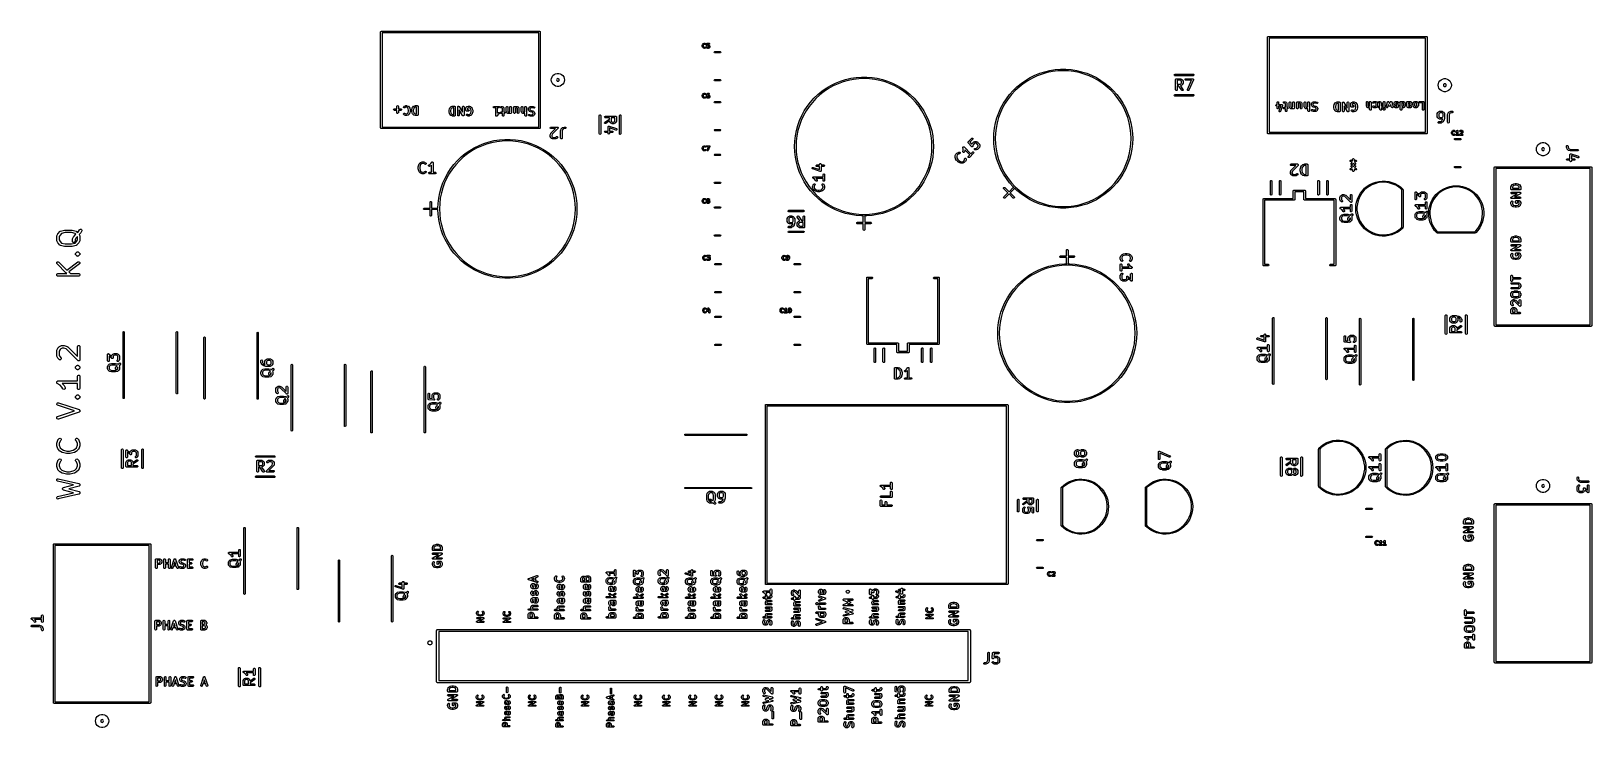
# Model space of a CAD drawing. Extents: x 2.89 to 8.82, y -4 to -1.35.
import ezdxf

# ---------------------------------------------------------------- set-up
doc = ezdxf.new("R2010")
doc.units = 0
doc.header["$MEASUREMENT"] = 0
doc.layers.add('BLACK', color=7, linetype='CONTINUOUS')

msp = doc.modelspace()

# ---------------------------------------------------------------- linework, layer by layer
at = {"layer": 'BLACK', "linetype": 'CONTINUOUS'}
for p, q in [((4.2132, -1.3578), (4.2133, -1.3574)), ((4.2132, -1.7222), (4.2132, -1.3578)), ((4.2133, -1.3572), (4.2134, -1.3568)), ((4.2133, -1.3573), (4.2133, -1.3572)), ((4.2133, -1.3574), (4.2133, -1.3573)), ((4.2134, -1.3568), (4.2139, -1.3562)), ((4.2139, -1.3562), (4.2143, -1.3555)), ((4.2143, -1.3555), (4.2146, -1.3554)), ((4.2146, -1.3554), (4.2147, -1.3552)), ((4.2147, -1.3552), (4.2155, -1.3551)), ((4.2155, -1.3551), (4.2162, -1.3548)), ((4.2162, -1.3548), (4.8168, -1.3548)), ((4.2192, -1.3608), (4.2192, -1.7192)), ((4.8138, -1.3608), (4.2192, -1.3608)), ((4.8138, -1.7192), (4.8138, -1.3608)), ((4.8168, -1.3548), (4.8172, -1.3549)), ((4.8172, -1.3549), (4.8173, -1.3549)), ((4.8173, -1.3549), (4.8174, -1.3549)), ((4.8174, -1.3549), (4.8178, -1.355)), ((4.8178, -1.355), (4.8184, -1.3555)), ((4.8184, -1.3555), (4.8191, -1.3559)), ((4.8191, -1.3559), (4.8192, -1.3562)), ((4.8192, -1.3562), (4.8194, -1.3563)), ((4.8194, -1.3563), (4.8195, -1.3571)), ((4.8195, -1.3571), (4.8198, -1.3578)), ((4.8198, -1.3578), (4.8198, -1.7222)), ((5.4354, -1.4088), (5.4362, -1.4058)), ((5.4355, -1.409), (5.4354, -1.4088)), ((5.4354, -1.4092), (5.4355, -1.409)), ((5.4354, -1.4114), (5.4354, -1.4092)), ((5.4355, -1.4117), (5.4354, -1.4114)), ((5.4354, -1.4119), (5.4355, -1.4117)), ((5.4362, -1.4149), (5.4354, -1.4119)), ((5.4362, -1.4058), (5.4363, -1.4056)), ((5.4363, -1.415), (5.4362, -1.4149)), ((5.4363, -1.4054), (5.4371, -1.4039)), ((5.4363, -1.4056), (5.4363, -1.4054)), ((5.4363, -1.4153), (5.4363, -1.415)), ((5.4371, -1.4167), (5.4363, -1.4153)), ((5.4371, -1.4039), (5.4373, -1.4037)), ((5.4373, -1.417), (5.4371, -1.4167)), ((5.4373, -1.4037), (5.4374, -1.4034)), ((5.4374, -1.4172), (5.4373, -1.417)), ((5.4374, -1.4034), (5.4389, -1.402)), ((5.4389, -1.4187), (5.4374, -1.4172)), ((5.4389, -1.402), (5.4393, -1.4018)), ((5.4393, -1.4189), (5.4389, -1.4187)), ((5.4393, -1.4018), (5.4397, -1.4015)), ((5.4399, -1.407), (5.4393, -1.4095)), ((5.4393, -1.4095), (5.4393, -1.4112)), ((5.4393, -1.4112), (5.4399, -1.4137)), ((5.4397, -1.4192), (5.4393, -1.4189)), ((5.4397, -1.4015), (5.4419, -1.4008)), ((5.4419, -1.4199), (5.4397, -1.4192)), ((5.4404, -1.406), (5.4399, -1.407)), ((5.4399, -1.4137), (5.4404, -1.4147)), ((5.4413, -1.405), (5.4404, -1.406)), ((5.4404, -1.4147), (5.4413, -1.4157)), ((5.4428, -1.4045), (5.4413, -1.405)), ((5.4413, -1.4157), (5.4428, -1.4162)), ((5.4419, -1.4008), (5.4422, -1.4008)), ((5.4422, -1.4199), (5.4419, -1.4199)), ((5.4422, -1.4008), (5.4425, -1.4007)), ((5.4425, -1.42), (5.4422, -1.4199)), ((5.4425, -1.4007), (5.444, -1.4007)), ((5.444, -1.42), (5.4425, -1.42)), ((5.4437, -1.4045), (5.4428, -1.4045)), ((5.4428, -1.4162), (5.4437, -1.4162)), ((5.4451, -1.405), (5.4437, -1.4045)), ((5.4437, -1.4162), (5.4451, -1.4157)), ((5.444, -1.4007), (5.4443, -1.4008)), ((5.4443, -1.4199), (5.444, -1.42)), ((5.4443, -1.4008), (5.4446, -1.4008)), ((5.4446, -1.4199), (5.4443, -1.4199)), ((5.4446, -1.4008), (5.4468, -1.4015)), ((5.4468, -1.4192), (5.4446, -1.4199)), ((5.4456, -1.4054), (5.4451, -1.405)), ((5.4451, -1.4157), (5.4456, -1.4152)), ((5.4469, -1.406), (5.4456, -1.4054)), ((5.4456, -1.4152), (5.4469, -1.4147)), ((5.4468, -1.4015), (5.4471, -1.4018)), ((5.4471, -1.4189), (5.4468, -1.4192)), ((5.4483, -1.4054), (5.4469, -1.406)), ((5.4469, -1.4147), (5.4483, -1.4152)), ((5.4471, -1.4018), (5.4476, -1.402)), ((5.4476, -1.4187), (5.4471, -1.4189)), ((5.4476, -1.402), (5.4483, -1.4027)), ((5.4483, -1.418), (5.4476, -1.4187)), ((5.4483, -1.4027), (5.4489, -1.4041)), ((5.4489, -1.4041), (5.4483, -1.4054)), ((5.4483, -1.4152), (5.4489, -1.4166)), ((5.4489, -1.4166), (5.4483, -1.418)), ((5.4509, -1.4098), (5.4516, -1.4024)), ((5.4509, -1.4099), (5.4509, -1.4098)), ((5.4509, -1.41), (5.4509, -1.4099)), ((5.4511, -1.4106), (5.4509, -1.41)), ((5.4509, -1.4166), (5.4515, -1.4152)), ((5.4515, -1.418), (5.4509, -1.4166)), ((5.4513, -1.4112), (5.4511, -1.4106)), ((5.4514, -1.4112), (5.4513, -1.4112)), ((5.4515, -1.4113), (5.4514, -1.4112)), ((5.4521, -1.4116), (5.4515, -1.4113)), ((5.4515, -1.4152), (5.4528, -1.4147)), ((5.4522, -1.4187), (5.4515, -1.418)), ((5.4516, -1.4024), (5.4519, -1.4018)), ((5.4519, -1.4018), (5.4522, -1.4012)), ((5.4526, -1.4119), (5.4521, -1.4116)), ((5.4522, -1.4012), (5.4523, -1.4012)), ((5.4525, -1.4188), (5.4522, -1.4187)), ((5.4523, -1.4011), (5.453, -1.4009)), ((5.4523, -1.4012), (5.4523, -1.4011)), ((5.4527, -1.4191), (5.4525, -1.4188)), ((5.4527, -1.4119), (5.4526, -1.4119)), ((5.4528, -1.4119), (5.4527, -1.4119)), ((5.4542, -1.4198), (5.4527, -1.4191)), ((5.4534, -1.4117), (5.4528, -1.4119)), ((5.4528, -1.4147), (5.4542, -1.4152)), ((5.453, -1.4009), (5.4536, -1.4007)), ((5.4541, -1.4115), (5.4534, -1.4117)), ((5.4536, -1.4007), (5.4609, -1.4007)), ((5.4542, -1.4113), (5.4541, -1.4114)), ((5.4541, -1.4114), (5.4541, -1.4115)), ((5.4547, -1.4108), (5.4542, -1.4113)), ((5.4542, -1.4152), (5.4547, -1.4158)), ((5.4546, -1.4199), (5.4542, -1.4198)), ((5.455, -1.42), (5.4546, -1.4199)), ((5.4555, -1.4104), (5.4547, -1.4108)), ((5.4547, -1.4158), (5.4555, -1.4162)), ((5.4587, -1.42), (5.455, -1.42)), ((5.4553, -1.4045), (5.4551, -1.4066)), ((5.4551, -1.4066), (5.4587, -1.4066)), ((5.4609, -1.4045), (5.4553, -1.4045)), ((5.4583, -1.4104), (5.4555, -1.4104)), ((5.4555, -1.4162), (5.4583, -1.4162)), ((5.4591, -1.4108), (5.4583, -1.4104)), ((5.4583, -1.4162), (5.4591, -1.4158)), ((5.4587, -1.4066), (5.4591, -1.4067)), ((5.4591, -1.4199), (5.4587, -1.42)), ((5.4591, -1.4067), (5.4596, -1.4068)), ((5.4594, -1.4111), (5.4591, -1.4108)), ((5.4591, -1.4158), (5.4594, -1.4155)), ((5.4596, -1.4198), (5.4591, -1.4199)), ((5.4597, -1.4119), (5.4594, -1.4111)), ((5.4594, -1.4155), (5.4597, -1.4147)), ((5.4596, -1.4068), (5.4611, -1.4075)), ((5.4611, -1.4191), (5.4596, -1.4198)), ((5.4597, -1.4147), (5.4597, -1.4119)), ((5.4609, -1.4007), (5.4623, -1.4012)), ((5.4623, -1.404), (5.4609, -1.4045)), ((5.4611, -1.4075), (5.4613, -1.4077)), ((5.4613, -1.4188), (5.4611, -1.4191)), ((5.4613, -1.4077), (5.4616, -1.4079)), ((5.4616, -1.4187), (5.4613, -1.4188)), ((5.4616, -1.4079), (5.4623, -1.4086)), ((5.4623, -1.418), (5.4616, -1.4187)), ((5.4623, -1.4012), (5.4629, -1.4026)), ((5.4629, -1.4026), (5.4623, -1.404)), ((5.4623, -1.4086), (5.4624, -1.4089)), ((5.4624, -1.4177), (5.4623, -1.418)), ((5.4624, -1.4089), (5.4627, -1.4091)), ((5.4627, -1.4175), (5.4624, -1.4177)), ((5.4627, -1.4091), (5.4634, -1.4106)), ((5.4634, -1.416), (5.4627, -1.4175)), ((5.4634, -1.4106), (5.4634, -1.411)), ((5.4634, -1.411), (5.4636, -1.4114)), ((5.4636, -1.4151), (5.4634, -1.4156)), ((5.4634, -1.4156), (5.4634, -1.416)), ((5.4636, -1.4114), (5.4636, -1.4151)), ((7.5832, -1.3778), (7.5833, -1.3774)), ((7.5832, -1.7422), (7.5832, -1.3778)), ((7.5833, -1.3772), (7.5834, -1.3768)), ((7.5833, -1.3773), (7.5833, -1.3772)), ((7.5833, -1.3774), (7.5833, -1.3773)), ((7.5834, -1.3768), (7.5839, -1.3762)), ((7.5839, -1.3762), (7.5843, -1.3755)), ((7.5843, -1.3755), (7.5846, -1.3754)), ((7.5846, -1.3754), (7.5847, -1.3752)), ((7.5847, -1.3752), (7.5855, -1.3751)), ((7.5855, -1.3751), (7.5862, -1.3748)), ((7.5862, -1.3748), (8.1868, -1.3748)), ((7.5892, -1.3808), (7.5892, -1.7392)), ((8.1838, -1.3808), (7.5892, -1.3808)), ((8.1838, -1.7392), (8.1838, -1.3808)), ((8.1868, -1.3748), (8.1872, -1.3749)), ((8.1872, -1.3749), (8.1873, -1.3749)), ((8.1873, -1.3749), (8.1874, -1.3749)), ((8.1874, -1.3749), (8.1878, -1.375)), ((8.1878, -1.375), (8.1884, -1.3755)), ((8.1884, -1.3755), (8.1891, -1.3759)), ((8.1891, -1.3759), (8.1892, -1.3762)), ((8.1892, -1.3762), (8.1894, -1.3763)), ((8.1894, -1.3763), (8.1895, -1.3771)), ((8.1895, -1.3771), (8.1898, -1.3778)), ((8.1898, -1.3778), (8.1898, -1.7422)), ((5.4805, -1.4349), (5.4812, -1.4331)), ((5.4812, -1.4366), (5.4805, -1.4349)), ((5.4812, -1.4331), (5.483, -1.4324)), ((5.483, -1.4374), (5.4812, -1.4366)), ((5.483, -1.4324), (5.5034, -1.4324)), ((5.5034, -1.4374), (5.483, -1.4374)), ((5.5034, -1.4324), (5.5052, -1.4331)), ((5.5052, -1.4366), (5.5034, -1.4374)), ((5.5052, -1.4331), (5.5059, -1.4349)), ((5.5059, -1.4349), (5.5052, -1.4366)), ((4.8618, -1.54), (4.8625, -1.534)), ((4.8625, -1.546), (4.8618, -1.54)), ((4.8625, -1.534), (4.8646, -1.5284)), ((4.8646, -1.5284), (4.8681, -1.5234)), ((4.8681, -1.5234), (4.8726, -1.5194)), ((4.8726, -1.5194), (4.8779, -1.5166)), ((4.8779, -1.5166), (4.8838, -1.5152)), ((4.8823, -1.5374), (4.8816, -1.54)), ((4.8816, -1.54), (4.8823, -1.5426)), ((4.8842, -1.5355), (4.8823, -1.5374)), ((4.8838, -1.5152), (4.8898, -1.5152)), ((4.8868, -1.5348), (4.8842, -1.5355)), ((4.8894, -1.5355), (4.8868, -1.5348)), ((4.8913, -1.5374), (4.8894, -1.5355)), ((4.8898, -1.5152), (4.8956, -1.5166)), ((4.892, -1.54), (4.8913, -1.5374)), ((4.8913, -1.5426), (4.892, -1.54)), ((4.8956, -1.5166), (4.901, -1.5194)), ((4.901, -1.5194), (4.9055, -1.5234)), ((4.9055, -1.5234), (4.9089, -1.5284)), ((4.9089, -1.5284), (4.911, -1.534)), ((4.911, -1.534), (4.9118, -1.54)), ((4.9118, -1.54), (4.911, -1.546)), ((5.4805, -1.5411), (5.4812, -1.5394)), ((5.4812, -1.5429), (5.4805, -1.5411)), ((5.4812, -1.5394), (5.483, -1.5386)), ((5.483, -1.5386), (5.5034, -1.5386)), ((5.5034, -1.5386), (5.5052, -1.5394)), ((5.5052, -1.5394), (5.5059, -1.5411)), ((5.5059, -1.5411), (5.5052, -1.5429)), ((5.9608, -1.5445), (5.98, -1.5384)), ((5.98, -1.5384), (5.9997, -1.5338)), ((6.0096, -1.538), (5.9897, -1.5419)), ((5.9997, -1.5338), (6.0197, -1.5307)), ((6.0297, -1.5356), (6.0096, -1.538)), ((6.0197, -1.5307), (6.0399, -1.5292)), ((6.05, -1.5348), (6.0297, -1.5356)), ((6.0399, -1.5292), (6.0601, -1.5292)), ((6.0703, -1.5356), (6.05, -1.5348)), ((6.0601, -1.5292), (6.0803, -1.5307)), ((6.0904, -1.538), (6.0703, -1.5356)), ((6.0803, -1.5307), (6.1003, -1.5338)), ((6.1103, -1.5419), (6.0904, -1.538)), ((6.1003, -1.5338), (6.12, -1.5384)), ((6.12, -1.5384), (6.1392, -1.5445)), ((6.6467, -1.5533), (6.6632, -1.5417)), ((6.6632, -1.5417), (6.6806, -1.5314)), ((6.6895, -1.5332), (6.6718, -1.5431)), ((6.6806, -1.5314), (6.6987, -1.5224)), ((6.7079, -1.5247), (6.6895, -1.5332)), ((6.6987, -1.5224), (6.7175, -1.5148)), ((6.7269, -1.5177), (6.7079, -1.5247)), ((6.7175, -1.5148), (6.7368, -1.5087)), ((6.7464, -1.5122), (6.7269, -1.5177)), ((6.7368, -1.5087), (6.7564, -1.5041)), ((6.7663, -1.5083), (6.7464, -1.5122)), ((6.7564, -1.5041), (6.7764, -1.501)), ((6.7865, -1.5059), (6.7663, -1.5083)), ((6.7764, -1.501), (6.7966, -1.4995)), ((6.8067, -1.5051), (6.7865, -1.5059)), ((6.7966, -1.4995), (6.8168, -1.4995)), ((6.827, -1.5059), (6.8067, -1.5051)), ((6.8168, -1.4995), (6.837, -1.501)), ((6.8471, -1.5083), (6.827, -1.5059)), ((6.837, -1.501), (6.857, -1.5041)), ((6.867, -1.5122), (6.8471, -1.5083)), ((6.857, -1.5041), (6.8767, -1.5087)), ((6.8865, -1.5177), (6.867, -1.5122)), ((6.8767, -1.5087), (6.8959, -1.5148)), ((6.9055, -1.5247), (6.8865, -1.5177)), ((6.8959, -1.5148), (6.9147, -1.5224)), ((6.9239, -1.5332), (6.9055, -1.5247)), ((6.9147, -1.5224), (6.9328, -1.5314)), ((6.9416, -1.5431), (6.9239, -1.5332)), ((6.9328, -1.5314), (6.9502, -1.5417)), ((6.9502, -1.5417), (6.9668, -1.5533)), ((7.2289, -1.521), (7.2299, -1.5192)), ((7.2293, -1.523), (7.2289, -1.521)), ((7.2308, -1.5244), (7.2293, -1.523)), ((7.2299, -1.5192), (7.2318, -1.5185)), ((7.2318, -1.5245), (7.2308, -1.5244)), ((7.2318, -1.5185), (7.3002, -1.5185)), ((7.3002, -1.5245), (7.2318, -1.5245)), ((7.234, -1.538), (7.2341, -1.5379)), ((7.2341, -1.5382), (7.234, -1.538)), ((7.234, -1.5385), (7.2341, -1.5382)), ((7.234, -1.5779), (7.234, -1.5385)), ((7.2341, -1.5379), (7.2342, -1.5375)), ((7.2342, -1.5375), (7.2347, -1.5369)), ((7.2347, -1.5369), (7.235, -1.5363)), ((7.235, -1.5363), (7.2353, -1.5362)), ((7.2353, -1.5362), (7.2355, -1.536)), ((7.2355, -1.536), (7.2362, -1.5358)), ((7.2362, -1.5358), (7.2369, -1.5356)), ((7.2369, -1.5356), (7.2519, -1.5356)), ((7.2512, -1.5415), (7.2399, -1.5415)), ((7.2399, -1.5415), (7.2399, -1.5562)), ((7.2539, -1.5428), (7.2512, -1.5415)), ((7.2519, -1.5356), (7.2529, -1.5358)), ((7.2529, -1.5358), (7.2531, -1.5359)), ((7.2531, -1.5359), (7.2533, -1.5359)), ((7.2533, -1.5359), (7.257, -1.5378)), ((7.257, -1.5378), (7.2577, -1.5383)), ((7.2577, -1.5383), (7.2578, -1.5383)), ((7.2578, -1.5383), (7.2597, -1.5402)), ((7.2597, -1.5402), (7.2602, -1.5409)), ((7.2602, -1.5409), (7.2602, -1.541)), ((7.2602, -1.541), (7.2621, -1.5447)), ((7.2697, -1.538), (7.2707, -1.5363)), ((7.27, -1.54), (7.2697, -1.538)), ((7.2716, -1.5413), (7.27, -1.54)), ((7.2707, -1.5363), (7.2726, -1.5356)), ((7.2726, -1.5415), (7.2716, -1.5413)), ((7.2726, -1.5356), (7.2988, -1.5356)), ((7.2943, -1.5415), (7.2726, -1.5415)), ((7.2792, -1.5767), (7.2943, -1.5415)), ((7.3015, -1.5397), (7.2846, -1.5791)), ((7.2988, -1.5356), (7.2998, -1.5358)), ((7.2998, -1.5358), (7.3001, -1.536)), ((7.3001, -1.536), (7.3004, -1.5361)), ((7.3002, -1.5185), (7.3012, -1.5187)), ((7.3021, -1.5238), (7.3002, -1.5245)), ((7.3004, -1.5361), (7.3008, -1.5366)), ((7.3008, -1.5366), (7.3014, -1.5371)), ((7.3012, -1.5187), (7.3027, -1.52)), ((7.3014, -1.5371), (7.3014, -1.5374)), ((7.3014, -1.5374), (7.3016, -1.5377)), ((7.3017, -1.539), (7.3015, -1.5394)), ((7.3015, -1.5394), (7.3015, -1.5397)), ((7.3016, -1.5377), (7.3016, -1.5384)), ((7.3016, -1.5384), (7.3017, -1.539)), ((7.3031, -1.5221), (7.3021, -1.5238)), ((7.3027, -1.52), (7.3031, -1.5221)), ((8.2381, -1.5434), (8.2426, -1.5394)), ((8.2426, -1.5394), (8.2479, -1.5366)), ((8.2479, -1.5366), (8.2538, -1.5352)), ((8.2538, -1.5352), (8.2598, -1.5352)), ((8.2598, -1.5352), (8.2656, -1.5366)), ((8.2656, -1.5366), (8.271, -1.5394)), ((8.271, -1.5394), (8.2755, -1.5434)), ((4.8646, -1.5516), (4.8625, -1.546)), ((4.8681, -1.5566), (4.8646, -1.5516)), ((4.8726, -1.5606), (4.8681, -1.5566)), ((4.8779, -1.5634), (4.8726, -1.5606)), ((4.8838, -1.5648), (4.8779, -1.5634)), ((4.8823, -1.5426), (4.8842, -1.5445)), ((4.8898, -1.5648), (4.8838, -1.5648)), ((4.8842, -1.5445), (4.8868, -1.5452)), ((4.8868, -1.5452), (4.8894, -1.5445)), ((4.8894, -1.5445), (4.8913, -1.5426)), ((4.8956, -1.5634), (4.8898, -1.5648)), ((4.901, -1.5606), (4.8956, -1.5634)), ((4.9055, -1.5566), (4.901, -1.5606)), ((4.9089, -1.5516), (4.9055, -1.5566)), ((4.911, -1.546), (4.9089, -1.5516)), ((5.4354, -1.5986), (5.4362, -1.5957)), ((5.4355, -1.5989), (5.4354, -1.5986)), ((5.4354, -1.5991), (5.4355, -1.5989)), ((5.4354, -1.6013), (5.4354, -1.5991)), ((5.4362, -1.5957), (5.4363, -1.5955)), ((5.4363, -1.5953), (5.4371, -1.5938)), ((5.4363, -1.5955), (5.4363, -1.5953)), ((5.4371, -1.5938), (5.4373, -1.5936)), ((5.4373, -1.5936), (5.4374, -1.5933)), ((5.4374, -1.5933), (5.4389, -1.5918)), ((5.4389, -1.5918), (5.4393, -1.5916)), ((5.4393, -1.5916), (5.4397, -1.5913)), ((5.4399, -1.5968), (5.4393, -1.5993)), ((5.4393, -1.5993), (5.4393, -1.6011)), ((5.4397, -1.5913), (5.4419, -1.5906)), ((5.4404, -1.5958), (5.4399, -1.5968)), ((5.4413, -1.5949), (5.4404, -1.5958)), ((5.4428, -1.5944), (5.4413, -1.5949)), ((5.4419, -1.5906), (5.4422, -1.5906)), ((5.4422, -1.5906), (5.4425, -1.5905)), ((5.4425, -1.5905), (5.444, -1.5905)), ((5.4437, -1.5944), (5.4428, -1.5944)), ((5.4451, -1.5949), (5.4437, -1.5944)), ((5.444, -1.5905), (5.4443, -1.5906)), ((5.4443, -1.5906), (5.4446, -1.5906)), ((5.4446, -1.5906), (5.4468, -1.5913)), ((5.4456, -1.5953), (5.4451, -1.5949)), ((5.4469, -1.5958), (5.4456, -1.5953)), ((5.4468, -1.5913), (5.4471, -1.5916)), ((5.4483, -1.5953), (5.4469, -1.5958)), ((5.4471, -1.5916), (5.4476, -1.5918)), ((5.4476, -1.5918), (5.4483, -1.5925)), ((5.4483, -1.5925), (5.4489, -1.5939)), ((5.4489, -1.5939), (5.4483, -1.5953)), ((5.4509, -1.5986), (5.4517, -1.5957)), ((5.451, -1.5989), (5.4509, -1.5986)), ((5.4509, -1.5991), (5.451, -1.5989)), ((5.4509, -1.605), (5.4509, -1.5991)), ((5.4517, -1.5957), (5.4519, -1.5954)), ((5.4519, -1.5954), (5.452, -1.5951)), ((5.452, -1.5951), (5.4534, -1.5928)), ((5.4534, -1.5928), (5.4536, -1.5927)), ((5.4536, -1.5927), (5.4537, -1.5925)), ((5.4537, -1.5925), (5.4544, -1.5918)), ((5.4544, -1.5918), (5.4547, -1.5917)), ((5.4547, -1.5917), (5.4549, -1.5914)), ((5.4552, -1.601), (5.4548, -1.6017)), ((5.4549, -1.5914), (5.4564, -1.5907)), ((5.4554, -1.6007), (5.4552, -1.601)), ((5.4562, -1.6003), (5.4554, -1.6007)), ((5.4565, -1.5951), (5.4557, -1.5964)), ((5.4557, -1.5964), (5.4558, -1.5964)), ((5.4558, -1.5964), (5.4587, -1.5964)), ((5.4583, -1.6003), (5.4562, -1.6003)), ((5.4564, -1.5907), (5.4568, -1.5907)), ((5.4569, -1.5948), (5.4565, -1.5951)), ((5.4568, -1.5907), (5.4573, -1.5905)), ((5.4577, -1.5944), (5.4569, -1.5948)), ((5.4573, -1.5905), (5.4602, -1.5905)), ((5.4602, -1.5944), (5.4577, -1.5944)), ((5.4591, -1.6007), (5.4583, -1.6003)), ((5.4587, -1.5964), (5.4591, -1.5966)), ((5.4591, -1.5966), (5.4596, -1.5966)), ((5.4594, -1.601), (5.4591, -1.6007)), ((5.4597, -1.6017), (5.4594, -1.601)), ((5.4596, -1.5966), (5.4611, -1.5973)), ((5.4602, -1.5905), (5.4616, -1.5911)), ((5.4616, -1.5938), (5.4602, -1.5944)), ((5.4611, -1.5973), (5.4613, -1.5976)), ((5.4613, -1.5976), (5.4616, -1.5977)), ((5.4616, -1.5911), (5.4621, -1.5924)), ((5.4621, -1.5924), (5.4616, -1.5938)), ((5.4616, -1.5977), (5.4623, -1.5984)), ((5.4623, -1.5984), (5.4624, -1.5987)), ((5.4624, -1.5987), (5.4627, -1.5989)), ((5.4627, -1.5989), (5.4634, -1.6004)), ((5.4634, -1.6004), (5.4634, -1.6009)), ((5.4634, -1.6009), (5.4636, -1.6013)), ((5.483, -1.5436), (5.4812, -1.5429)), ((5.5034, -1.5436), (5.483, -1.5436)), ((5.5052, -1.5429), (5.5034, -1.5436)), ((5.8598, -1.6099), (5.8744, -1.5959)), ((5.8823, -1.5967), (5.8674, -1.6104)), ((5.8744, -1.5959), (5.89, -1.583)), ((5.8982, -1.5841), (5.8823, -1.5967)), ((5.89, -1.583), (5.9065, -1.5714)), ((5.9151, -1.5728), (5.8982, -1.5841)), ((5.9065, -1.5714), (5.9239, -1.5611)), ((5.9328, -1.5629), (5.9151, -1.5728)), ((5.9239, -1.5611), (5.942, -1.5521)), ((5.9512, -1.5545), (5.9328, -1.5629)), ((5.942, -1.5521), (5.9608, -1.5445)), ((5.9702, -1.5474), (5.9512, -1.5545)), ((5.9897, -1.5419), (5.9702, -1.5474)), ((6.1298, -1.5474), (6.1103, -1.5419)), ((6.1488, -1.5545), (6.1298, -1.5474)), ((6.1392, -1.5445), (6.158, -1.5521)), ((6.1672, -1.5629), (6.1488, -1.5545)), ((6.158, -1.5521), (6.1761, -1.5611)), ((6.1849, -1.5728), (6.1672, -1.5629)), ((6.1761, -1.5611), (6.1935, -1.5714)), ((6.2018, -1.5841), (6.1849, -1.5728)), ((6.1935, -1.5714), (6.21, -1.583)), ((6.2177, -1.5967), (6.2018, -1.5841)), ((6.21, -1.583), (6.2256, -1.5959)), ((6.2326, -1.6104), (6.2177, -1.5967)), ((6.2256, -1.5959), (6.2402, -1.6099)), ((6.5908, -1.6114), (6.603, -1.5953)), ((6.6104, -1.5956), (6.5978, -1.6115)), ((6.603, -1.5953), (6.6165, -1.5802)), ((6.6241, -1.5807), (6.6104, -1.5956)), ((6.6165, -1.5802), (6.6311, -1.5662)), ((6.639, -1.567), (6.6241, -1.5807)), ((6.6311, -1.5662), (6.6467, -1.5533)), ((6.6549, -1.5544), (6.639, -1.567)), ((6.6718, -1.5431), (6.6549, -1.5544)), ((6.9585, -1.5544), (6.9416, -1.5431)), ((6.9744, -1.567), (6.9585, -1.5544)), ((6.9668, -1.5533), (6.9824, -1.5662)), ((6.9893, -1.5807), (6.9744, -1.567)), ((6.9824, -1.5662), (6.9969, -1.5802)), ((7.003, -1.5956), (6.9893, -1.5807)), ((6.9969, -1.5802), (7.0104, -1.5953)), ((7.0156, -1.6115), (7.003, -1.5956)), ((7.0104, -1.5953), (7.0226, -1.6114)), ((7.2289, -1.5979), (7.2299, -1.5962)), ((7.2293, -1.6), (7.2289, -1.5979)), ((7.2308, -1.6013), (7.2293, -1.6)), ((7.2299, -1.5962), (7.2318, -1.5955)), ((7.2318, -1.5955), (7.3002, -1.5955)), ((7.2347, -1.5798), (7.234, -1.5779)), ((7.2364, -1.5808), (7.2347, -1.5798)), ((7.2384, -1.5805), (7.2364, -1.5808)), ((7.2397, -1.5789), (7.2384, -1.5805)), ((7.2399, -1.5779), (7.2397, -1.5789)), ((7.2399, -1.5562), (7.2512, -1.5562)), ((7.2448, -1.5621), (7.2399, -1.5621)), ((7.2399, -1.5621), (7.2399, -1.5779)), ((7.257, -1.5796), (7.2448, -1.5621)), ((7.2512, -1.5562), (7.2539, -1.5549)), ((7.2521, -1.5621), (7.252, -1.5621)), ((7.252, -1.5621), (7.2619, -1.5762)), ((7.2523, -1.5621), (7.2521, -1.5621)), ((7.2533, -1.5618), (7.2523, -1.5621)), ((7.257, -1.5599), (7.2533, -1.5618)), ((7.2551, -1.544), (7.2539, -1.5428)), ((7.2539, -1.5549), (7.2551, -1.5537)), ((7.2565, -1.5467), (7.2551, -1.544)), ((7.2551, -1.5537), (7.2565, -1.551)), ((7.2565, -1.551), (7.2565, -1.5467)), ((7.2571, -1.5599), (7.257, -1.5599)), ((7.2587, -1.5808), (7.257, -1.5796)), ((7.2578, -1.5594), (7.2571, -1.5599)), ((7.2597, -1.5575), (7.2578, -1.5594)), ((7.2607, -1.5806), (7.2587, -1.5808)), ((7.2602, -1.5567), (7.2597, -1.5574)), ((7.2597, -1.5574), (7.2597, -1.5575)), ((7.2621, -1.553), (7.2602, -1.5567)), ((7.2621, -1.5792), (7.2607, -1.5806)), ((7.2619, -1.5762), (7.2623, -1.5771)), ((7.2621, -1.5447), (7.2624, -1.5457)), ((7.2622, -1.5527), (7.2621, -1.5528)), ((7.2621, -1.5528), (7.2621, -1.553)), ((7.2623, -1.5771), (7.2621, -1.5792)), ((7.2624, -1.5517), (7.2622, -1.5527)), ((7.2624, -1.5457), (7.2623, -1.5459)), ((7.2623, -1.5459), (7.2624, -1.546)), ((7.2624, -1.546), (7.2624, -1.5517)), ((7.2791, -1.5788), (7.2792, -1.5767)), ((7.2803, -1.5804), (7.2791, -1.5788)), ((7.2823, -1.5808), (7.2803, -1.5804)), ((7.2841, -1.5799), (7.2823, -1.5808)), ((7.2846, -1.5791), (7.2841, -1.5799)), ((7.3002, -1.5955), (7.3012, -1.5956)), ((7.3021, -1.6008), (7.3002, -1.6015)), ((7.3012, -1.5956), (7.3027, -1.597)), ((7.3031, -1.599), (7.3021, -1.6008)), ((7.3027, -1.597), (7.3031, -1.599)), ((8.2318, -1.56), (8.2325, -1.554)), ((8.2325, -1.566), (8.2318, -1.56)), ((8.2325, -1.554), (8.2346, -1.5484)), ((8.2346, -1.5716), (8.2325, -1.566)), ((8.2346, -1.5484), (8.2381, -1.5434)), ((8.2381, -1.5766), (8.2346, -1.5716)), ((8.2426, -1.5806), (8.2381, -1.5766)), ((8.2479, -1.5834), (8.2426, -1.5806)), ((8.2538, -1.5848), (8.2479, -1.5834)), ((8.2523, -1.5574), (8.2516, -1.56)), ((8.2516, -1.56), (8.2523, -1.5626)), ((8.2542, -1.5555), (8.2523, -1.5574)), ((8.2523, -1.5626), (8.2542, -1.5645)), ((8.2598, -1.5848), (8.2538, -1.5848)), ((8.2568, -1.5548), (8.2542, -1.5555)), ((8.2542, -1.5645), (8.2568, -1.5652)), ((8.2594, -1.5555), (8.2568, -1.5548)), ((8.2568, -1.5652), (8.2594, -1.5645)), ((8.2613, -1.5574), (8.2594, -1.5555)), ((8.2594, -1.5645), (8.2613, -1.5626)), ((8.2656, -1.5834), (8.2598, -1.5848)), ((8.262, -1.56), (8.2613, -1.5574)), ((8.2613, -1.5626), (8.262, -1.56)), ((8.271, -1.5806), (8.2656, -1.5834)), ((8.2755, -1.5766), (8.271, -1.5806)), ((8.2755, -1.5434), (8.2789, -1.5484)), ((8.2789, -1.5716), (8.2755, -1.5766)), ((8.2789, -1.5484), (8.281, -1.554)), ((8.281, -1.566), (8.2789, -1.5716)), ((8.281, -1.554), (8.2818, -1.56)), ((8.2818, -1.56), (8.281, -1.566)), ((4.2626, -1.6522), (4.2636, -1.6505)), ((4.2629, -1.6542), (4.2626, -1.6522)), ((4.2645, -1.6555), (4.2629, -1.6542)), ((4.2636, -1.6505), (4.2655, -1.6498)), ((4.2655, -1.6557), (4.2645, -1.6555)), ((4.2655, -1.6498), (4.2746, -1.6498)), ((4.2746, -1.6557), (4.2655, -1.6557)), ((4.2746, -1.6407), (4.2747, -1.6397)), ((4.2746, -1.6498), (4.2746, -1.6407)), ((4.2746, -1.6647), (4.2746, -1.6557)), ((4.2747, -1.6397), (4.276, -1.6382)), ((4.276, -1.6382), (4.278, -1.6378)), ((4.278, -1.6378), (4.2798, -1.6388)), ((4.2798, -1.6388), (4.2805, -1.6407)), ((4.2805, -1.6407), (4.2805, -1.6498)), ((4.2805, -1.6498), (4.2895, -1.6498)), ((4.2895, -1.6557), (4.2805, -1.6557)), ((4.2805, -1.6557), (4.2805, -1.6647)), ((4.2895, -1.6498), (4.2905, -1.65)), ((4.2914, -1.655), (4.2895, -1.6557)), ((4.2905, -1.65), (4.2921, -1.6513)), ((4.2924, -1.6532), (4.2914, -1.655)), ((4.2921, -1.6513), (4.2924, -1.6532)), ((4.3001, -1.6435), (4.3009, -1.6416)), ((4.3006, -1.6454), (4.3001, -1.6435)), ((4.3022, -1.6466), (4.3006, -1.6454)), ((4.3009, -1.6416), (4.3024, -1.6401)), ((4.3042, -1.6464), (4.3022, -1.6466)), ((4.3024, -1.6401), (4.3033, -1.6396)), ((4.3033, -1.6396), (4.3034, -1.6395)), ((4.3034, -1.6395), (4.3036, -1.6394)), ((4.3036, -1.6394), (4.3081, -1.6379)), ((4.3051, -1.6458), (4.3042, -1.6464)), ((4.3061, -1.6448), (4.3051, -1.6458)), ((4.3095, -1.6437), (4.3061, -1.6448)), ((4.3081, -1.6379), (4.3089, -1.6378)), ((4.3089, -1.6378), (4.309, -1.6378)), ((4.309, -1.6378), (4.312, -1.6378)), ((4.3115, -1.6437), (4.3095, -1.6437)), ((4.3149, -1.6448), (4.3115, -1.6437)), ((4.312, -1.6378), (4.3129, -1.6379)), ((4.3129, -1.6379), (4.3129, -1.6379)), ((4.3129, -1.6379), (4.3174, -1.6394)), ((4.3171, -1.647), (4.3149, -1.6448)), ((4.3182, -1.6493), (4.3171, -1.647)), ((4.3174, -1.6394), (4.3183, -1.6399)), ((4.3195, -1.6546), (4.3182, -1.6493)), ((4.3182, -1.6637), (4.3195, -1.6584)), ((4.3183, -1.6399), (4.3184, -1.6401)), ((4.3184, -1.6401), (4.3186, -1.6401)), ((4.3186, -1.6401), (4.3216, -1.6431)), ((4.3195, -1.6584), (4.3195, -1.6546)), ((4.3216, -1.6431), (4.3221, -1.6439)), ((4.3221, -1.6439), (4.3221, -1.6439)), ((4.3221, -1.6439), (4.3236, -1.6469)), ((4.3236, -1.6469), (4.3238, -1.6474)), ((4.3238, -1.6474), (4.3239, -1.6475)), ((4.3239, -1.6475), (4.3254, -1.6535)), ((4.3254, -1.6595), (4.3239, -1.6654)), ((4.3255, -1.6587), (4.3253, -1.6593)), ((4.3253, -1.6593), (4.3254, -1.6595)), ((4.3254, -1.6535), (4.3254, -1.6541)), ((4.3254, -1.6541), (4.3255, -1.6542)), ((4.3255, -1.6542), (4.3255, -1.6587)), ((4.3315, -1.6542), (4.3316, -1.6537)), ((4.3315, -1.6587), (4.3315, -1.6542)), ((4.3316, -1.6589), (4.3315, -1.6587)), ((4.3316, -1.6535), (4.3331, -1.6475)), ((4.3316, -1.6537), (4.3316, -1.6535)), ((4.3316, -1.6595), (4.3316, -1.6589)), ((4.3331, -1.6654), (4.3316, -1.6595)), ((4.3331, -1.6475), (4.3333, -1.6471)), ((4.3333, -1.6471), (4.3334, -1.6469)), ((4.3334, -1.6469), (4.3349, -1.6439)), ((4.3349, -1.6439), (4.3354, -1.6432)), ((4.3354, -1.6431), (4.3384, -1.6401)), ((4.3354, -1.6432), (4.3354, -1.6431)), ((4.3388, -1.6493), (4.3374, -1.6546)), ((4.3374, -1.6546), (4.3374, -1.6584)), ((4.3374, -1.6584), (4.3388, -1.6637)), ((4.3384, -1.6401), (4.3392, -1.6396)), ((4.3399, -1.647), (4.3388, -1.6493)), ((4.3392, -1.6396), (4.3394, -1.6395)), ((4.3394, -1.6395), (4.3396, -1.6394)), ((4.3396, -1.6394), (4.3441, -1.6379)), ((4.3421, -1.6448), (4.3399, -1.647)), ((4.3455, -1.6437), (4.3421, -1.6448)), ((4.3441, -1.6379), (4.3449, -1.6378)), ((4.3449, -1.6378), (4.345, -1.6378)), ((4.345, -1.6378), (4.3525, -1.6378)), ((4.3495, -1.6437), (4.3455, -1.6437)), ((4.3495, -1.6693), (4.3495, -1.6437)), ((4.3525, -1.6378), (4.3529, -1.6379)), ((4.3529, -1.6379), (4.353, -1.6378)), ((4.353, -1.6378), (4.3531, -1.6379)), ((4.3531, -1.6379), (4.3535, -1.638)), ((4.3535, -1.638), (4.3541, -1.6385)), ((4.3541, -1.6385), (4.3548, -1.6388)), ((4.3548, -1.6388), (4.3548, -1.6391)), ((4.3548, -1.6391), (4.3551, -1.6393)), ((4.3551, -1.6393), (4.3552, -1.64)), ((4.3552, -1.64), (4.3554, -1.6407)), ((4.3554, -1.6407), (4.3554, -1.6722)), ((4.4731, -1.6555), (4.4746, -1.6495)), ((4.4732, -1.6557), (4.4731, -1.6555)), ((4.4731, -1.6562), (4.4732, -1.6557)), ((4.4731, -1.6607), (4.4731, -1.6562)), ((4.4746, -1.6495), (4.4748, -1.6491)), ((4.4748, -1.6491), (4.4749, -1.6489)), ((4.4749, -1.6489), (4.4764, -1.6459)), ((4.4764, -1.6459), (4.4769, -1.6452)), ((4.4769, -1.6451), (4.4799, -1.6421)), ((4.4769, -1.6452), (4.4769, -1.6451)), ((4.4803, -1.6513), (4.479, -1.6566)), ((4.479, -1.6566), (4.479, -1.6604)), ((4.4799, -1.6421), (4.4808, -1.6416)), ((4.4814, -1.649), (4.4803, -1.6513)), ((4.4808, -1.6416), (4.4809, -1.6415)), ((4.4809, -1.6415), (4.4811, -1.6414)), ((4.4811, -1.6414), (4.4856, -1.6399)), ((4.4836, -1.6468), (4.4814, -1.649)), ((4.487, -1.6457), (4.4836, -1.6468)), ((4.4856, -1.6399), (4.4864, -1.6398)), ((4.4864, -1.6398), (4.4865, -1.6398)), ((4.4865, -1.6398), (4.494, -1.6398)), ((4.4911, -1.6457), (4.487, -1.6457)), ((4.4911, -1.6713), (4.4911, -1.6457)), ((4.494, -1.6398), (4.4944, -1.6399)), ((4.4944, -1.6399), (4.4945, -1.6398)), ((4.4945, -1.6398), (4.4946, -1.6399)), ((4.4946, -1.6399), (4.495, -1.64)), ((4.495, -1.64), (4.4956, -1.6405)), ((4.4956, -1.6405), (4.4963, -1.6408)), ((4.4963, -1.6408), (4.4964, -1.6411)), ((4.4964, -1.6411), (4.4966, -1.6413)), ((4.4966, -1.6413), (4.4967, -1.642)), ((4.4967, -1.642), (4.497, -1.6427)), ((4.497, -1.6427), (4.497, -1.6742)), ((4.506, -1.6427), (4.5062, -1.6417)), ((4.506, -1.6742), (4.506, -1.6427)), ((4.5062, -1.6417), (4.5064, -1.6415)), ((4.5064, -1.6415), (4.5065, -1.6412)), ((4.5065, -1.6412), (4.507, -1.6408)), ((4.507, -1.6408), (4.5075, -1.6402)), ((4.5075, -1.6402), (4.5078, -1.6401)), ((4.5078, -1.6401), (4.508, -1.64)), ((4.508, -1.64), (4.5088, -1.64)), ((4.5088, -1.64), (4.5095, -1.6398)), ((4.5095, -1.6398), (4.5098, -1.64)), ((4.5098, -1.64), (4.51, -1.64)), ((4.51, -1.64), (4.5106, -1.6405)), ((4.5106, -1.6405), (4.5113, -1.6408)), ((4.5113, -1.6408), (4.5114, -1.6411)), ((4.5114, -1.6411), (4.5116, -1.6413)), ((4.5116, -1.6413), (4.524, -1.6631)), ((4.5244, -1.6757), (4.512, -1.6539)), ((4.512, -1.6539), (4.512, -1.6742)), ((4.524, -1.6427), (4.5242, -1.6417)), ((4.524, -1.6631), (4.524, -1.6427)), ((4.5242, -1.6417), (4.5255, -1.6402)), ((4.5255, -1.6402), (4.5275, -1.6398)), ((4.5275, -1.6398), (4.5293, -1.6408)), ((4.5293, -1.6408), (4.53, -1.6427)), ((4.53, -1.6427), (4.53, -1.6742)), ((4.5375, -1.6457), (4.5376, -1.6456)), ((4.5375, -1.6562), (4.5375, -1.6457)), ((4.5378, -1.657), (4.5375, -1.6562)), ((4.5376, -1.6454), (4.5377, -1.6447)), ((4.5376, -1.6455), (4.5376, -1.6454)), ((4.5376, -1.6456), (4.5376, -1.6455)), ((4.5377, -1.6447), (4.5381, -1.6442)), ((4.5379, -1.6577), (4.5378, -1.657)), ((4.5381, -1.6579), (4.5379, -1.6577)), ((4.5381, -1.6442), (4.5384, -1.6436)), ((4.5382, -1.6581), (4.5381, -1.6579)), ((4.5389, -1.6585), (4.5382, -1.6581)), ((4.5384, -1.6436), (4.5399, -1.6421)), ((4.5395, -1.659), (4.5389, -1.6585)), ((4.5399, -1.6591), (4.5395, -1.659)), ((4.5399, -1.6421), (4.5407, -1.6416)), ((4.54, -1.6591), (4.5399, -1.6591)), ((4.5401, -1.6591), (4.54, -1.6591)), ((4.5405, -1.6592), (4.5401, -1.6591)), ((4.5465, -1.6592), (4.5405, -1.6592)), ((4.5407, -1.6416), (4.5409, -1.6415)), ((4.5409, -1.6415), (4.5411, -1.6414)), ((4.5411, -1.6414), (4.5456, -1.6399)), ((4.5436, -1.6468), (4.5434, -1.647)), ((4.5434, -1.647), (4.5434, -1.6533)), ((4.5434, -1.6533), (4.5465, -1.6533)), ((4.547, -1.6457), (4.5436, -1.6468)), ((4.5456, -1.6399), (4.5464, -1.6398)), ((4.5464, -1.6398), (4.5465, -1.6398)), ((4.5465, -1.6398), (4.5495, -1.6398)), ((4.5465, -1.6533), (4.5475, -1.6535)), ((4.5484, -1.6585), (4.5465, -1.6592)), ((4.549, -1.6457), (4.547, -1.6457)), ((4.5475, -1.6535), (4.5491, -1.6548)), ((4.5494, -1.6567), (4.5484, -1.6585)), ((4.5524, -1.6468), (4.549, -1.6457)), ((4.5491, -1.6548), (4.5494, -1.6567)), ((4.5495, -1.6398), (4.5504, -1.6399)), ((4.5504, -1.6399), (4.5504, -1.6399)), ((4.5504, -1.6399), (4.5549, -1.6414)), ((4.5546, -1.649), (4.5524, -1.6468)), ((4.5557, -1.6513), (4.5546, -1.649)), ((4.5549, -1.6414), (4.5558, -1.6419)), ((4.557, -1.6566), (4.5557, -1.6513)), ((4.5558, -1.6419), (4.5559, -1.6421)), ((4.5559, -1.6421), (4.5561, -1.6421)), ((4.5561, -1.6421), (4.5591, -1.6451)), ((4.557, -1.6604), (4.557, -1.6566)), ((4.5591, -1.6451), (4.5596, -1.6459)), ((4.5596, -1.6459), (4.5596, -1.6459)), ((4.5596, -1.6459), (4.5611, -1.6489)), ((4.5611, -1.6489), (4.5613, -1.6494)), ((4.5613, -1.6494), (4.5614, -1.6495)), ((4.5614, -1.6495), (4.5629, -1.6555)), ((4.5629, -1.6555), (4.5629, -1.6561)), ((4.5629, -1.6561), (4.5629, -1.6562)), ((4.5629, -1.6562), (4.5629, -1.6607)), ((4.6414, -1.6432), (4.6424, -1.6415)), ((4.6417, -1.6452), (4.6414, -1.6432)), ((4.6432, -1.6465), (4.6417, -1.6452)), ((4.6424, -1.6415), (4.6443, -1.6408)), ((4.6443, -1.6467), (4.6432, -1.6465)), ((4.6443, -1.6408), (4.6623, -1.6408)), ((4.6503, -1.6467), (4.6443, -1.6467)), ((4.6503, -1.6752), (4.6503, -1.6467)), ((4.6623, -1.6467), (4.6562, -1.6467)), ((4.6562, -1.6467), (4.6562, -1.6666)), ((4.6623, -1.6408), (4.6633, -1.641)), ((4.6642, -1.646), (4.6623, -1.6467)), ((4.6633, -1.641), (4.6648, -1.6423)), ((4.6652, -1.6442), (4.6642, -1.646)), ((4.6648, -1.6423), (4.6652, -1.6442)), ((4.6683, -1.6432), (4.6694, -1.6415)), ((4.6687, -1.6452), (4.6683, -1.6432)), ((4.6702, -1.6465), (4.6687, -1.6452)), ((4.6694, -1.6415), (4.6713, -1.6408)), ((4.6713, -1.6467), (4.6702, -1.6465)), ((4.6713, -1.6408), (4.6743, -1.6408)), ((4.6736, -1.6467), (4.6713, -1.6467)), ((4.6751, -1.6474), (4.6736, -1.6467)), ((4.6743, -1.6408), (4.6753, -1.641)), ((4.6758, -1.6489), (4.6751, -1.6474)), ((4.6753, -1.641), (4.6754, -1.6411)), ((4.6754, -1.6411), (4.6756, -1.6411)), ((4.6756, -1.6411), (4.6786, -1.6426)), ((4.6758, -1.6618), (4.6758, -1.6489)), ((4.6786, -1.6426), (4.6794, -1.6432)), ((4.6794, -1.6432), (4.6796, -1.6436)), ((4.6796, -1.6436), (4.6799, -1.6439)), ((4.6799, -1.6439), (4.6814, -1.6469)), ((4.6814, -1.6469), (4.6817, -1.6479)), ((4.6817, -1.6479), (4.6816, -1.6481)), ((4.6816, -1.6481), (4.6817, -1.6482)), ((4.6817, -1.6482), (4.6817, -1.6618)), ((4.6908, -1.6437), (4.691, -1.6427)), ((4.6908, -1.6602), (4.6908, -1.6437)), ((4.6909, -1.6604), (4.6908, -1.6602)), ((4.691, -1.6427), (4.6923, -1.6412)), ((4.6923, -1.6412), (4.6943, -1.6408)), ((4.6943, -1.6408), (4.696, -1.6418)), ((4.696, -1.6418), (4.6967, -1.6437)), ((4.6967, -1.6437), (4.6967, -1.6595)), ((4.6967, -1.6595), (4.6975, -1.661)), ((4.7043, -1.6437), (4.7045, -1.6427)), ((4.7043, -1.6605), (4.7043, -1.6437)), ((4.7045, -1.6427), (4.7058, -1.6412)), ((4.7058, -1.6412), (4.7078, -1.6408)), ((4.7078, -1.6408), (4.7095, -1.6418)), ((4.7095, -1.6418), (4.7102, -1.6437)), ((4.7102, -1.6437), (4.7102, -1.6647)), ((4.7193, -1.6437), (4.7195, -1.6427)), ((4.7193, -1.6647), (4.7193, -1.6437)), ((4.7195, -1.6427), (4.7208, -1.6412)), ((4.7208, -1.6412), (4.7228, -1.6408)), ((4.7228, -1.6408), (4.7242, -1.6417)), ((4.7242, -1.6417), (4.7254, -1.6411)), ((4.7255, -1.6477), (4.7252, -1.648)), ((4.7252, -1.648), (4.7252, -1.6647)), ((4.7254, -1.6411), (4.7264, -1.6408)), ((4.7274, -1.6467), (4.7255, -1.6477)), ((4.7264, -1.6408), (4.7266, -1.6408)), ((4.7266, -1.6408), (4.7267, -1.6408)), ((4.7267, -1.6408), (4.7312, -1.6408)), ((4.7306, -1.6467), (4.7274, -1.6467)), ((4.732, -1.6474), (4.7306, -1.6467)), ((4.7312, -1.6408), (4.7323, -1.641)), ((4.7328, -1.6489), (4.732, -1.6474)), ((4.7323, -1.641), (4.7324, -1.6411)), ((4.7324, -1.6411), (4.7326, -1.6411)), ((4.7326, -1.6411), (4.7356, -1.6426)), ((4.7328, -1.6647), (4.7328, -1.6489)), ((4.7356, -1.6426), (4.7364, -1.6432)), ((4.7364, -1.6432), (4.7366, -1.6436)), ((4.7366, -1.6436), (4.7369, -1.6439)), ((4.7369, -1.6439), (4.7384, -1.6469)), ((4.7384, -1.6469), (4.7387, -1.6479)), ((4.7387, -1.6479), (4.7386, -1.6481)), ((4.7386, -1.6481), (4.7387, -1.6482)), ((4.7387, -1.6482), (4.7387, -1.6647)), ((4.7478, -1.6437), (4.748, -1.6427)), ((4.7478, -1.6602), (4.7478, -1.6437)), ((4.7479, -1.6604), (4.7478, -1.6602)), ((4.748, -1.6427), (4.7493, -1.6412)), ((4.7493, -1.6412), (4.7513, -1.6408)), ((4.7513, -1.6408), (4.753, -1.6418)), ((4.753, -1.6418), (4.7537, -1.6437)), ((4.7537, -1.6437), (4.7537, -1.6595)), ((4.7537, -1.6595), (4.7544, -1.661)), ((4.7613, -1.6437), (4.7615, -1.6427)), ((4.7613, -1.6605), (4.7613, -1.6437)), ((4.7615, -1.6427), (4.7628, -1.6412)), ((4.7628, -1.6412), (4.7648, -1.6408)), ((4.7648, -1.6408), (4.7665, -1.6418)), ((4.7665, -1.6418), (4.7672, -1.6437)), ((4.7672, -1.6437), (4.7672, -1.6752)), ((4.7748, -1.6497), (4.775, -1.6487)), ((4.7748, -1.6527), (4.7748, -1.6497)), ((4.7748, -1.6529), (4.7748, -1.6527)), ((4.7748, -1.6531), (4.7748, -1.6529)), ((4.7751, -1.6541), (4.7748, -1.6531)), ((4.775, -1.6487), (4.7751, -1.6486)), ((4.7751, -1.6484), (4.7766, -1.6454)), ((4.7751, -1.6486), (4.7751, -1.6484)), ((4.7766, -1.6571), (4.7751, -1.6541)), ((4.7766, -1.6454), (4.7771, -1.6447)), ((4.7772, -1.6578), (4.7766, -1.6571)), ((4.7766, -1.6571), (4.7766, -1.6571)), ((4.7771, -1.6447), (4.7772, -1.6446)), ((4.7772, -1.6446), (4.7787, -1.6431)), ((4.7787, -1.6593), (4.7772, -1.6578)), ((4.7787, -1.6431), (4.7794, -1.6426)), ((4.7794, -1.6599), (4.7787, -1.6593)), ((4.7787, -1.6593), (4.7787, -1.6593)), ((4.7794, -1.6426), (4.7824, -1.6411)), ((4.7794, -1.6426), (4.7794, -1.6426)), ((4.7824, -1.6614), (4.7794, -1.6599)), ((4.7817, -1.6485), (4.7807, -1.6504)), ((4.7807, -1.6504), (4.7807, -1.652)), ((4.7807, -1.652), (4.7817, -1.654)), ((4.7825, -1.6477), (4.7817, -1.6485)), ((4.7817, -1.654), (4.7825, -1.6548)), ((4.7824, -1.6411), (4.7834, -1.6408)), ((4.7844, -1.6467), (4.7825, -1.6477)), ((4.7825, -1.6548), (4.7848, -1.6559)), ((4.7834, -1.6408), (4.7836, -1.6408)), ((4.7836, -1.6408), (4.7837, -1.6408)), ((4.7837, -1.6408), (4.7912, -1.6408)), ((4.7908, -1.6467), (4.7844, -1.6467)), ((4.7848, -1.6559), (4.7905, -1.6574)), ((4.7905, -1.6574), (4.7909, -1.6576)), ((4.7948, -1.648), (4.7908, -1.6467)), ((4.7909, -1.6576), (4.7911, -1.6576)), ((4.7911, -1.6576), (4.7941, -1.6591)), ((4.7912, -1.6408), (4.7921, -1.6409)), ((4.7921, -1.6409), (4.7922, -1.6409)), ((4.7922, -1.6409), (4.7967, -1.6424)), ((4.7941, -1.6591), (4.7948, -1.6596)), ((4.7968, -1.648), (4.7948, -1.648)), ((4.7948, -1.6596), (4.7948, -1.6596)), ((4.7948, -1.6596), (4.7963, -1.6611)), ((4.7967, -1.6424), (4.7976, -1.6429)), ((4.7983, -1.6466), (4.7968, -1.648)), ((4.7976, -1.6429), (4.7986, -1.6446)), ((4.7986, -1.6446), (4.7983, -1.6466)), ((5.4355, -1.6015), (5.4354, -1.6013)), ((5.4354, -1.6018), (5.4355, -1.6015)), ((5.4362, -1.6047), (5.4354, -1.6018)), ((5.4363, -1.6049), (5.4362, -1.6047)), ((5.4363, -1.6051), (5.4363, -1.6049)), ((5.4371, -1.6066), (5.4363, -1.6051)), ((5.4373, -1.6068), (5.4371, -1.6066)), ((5.4374, -1.6071), (5.4373, -1.6068)), ((5.4389, -1.6086), (5.4374, -1.6071)), ((5.4393, -1.6087), (5.4389, -1.6086)), ((5.4393, -1.6011), (5.4399, -1.6036)), ((5.4397, -1.609), (5.4393, -1.6087)), ((5.4419, -1.6098), (5.4397, -1.609)), ((5.4399, -1.6036), (5.4404, -1.6046)), ((5.4404, -1.6046), (5.4413, -1.6055)), ((5.4413, -1.6055), (5.4428, -1.606)), ((5.4422, -1.6097), (5.4419, -1.6098)), ((5.4425, -1.6099), (5.4422, -1.6097)), ((5.444, -1.6099), (5.4425, -1.6099)), ((5.4428, -1.606), (5.4437, -1.606)), ((5.4437, -1.606), (5.4451, -1.6055)), ((5.4443, -1.6097), (5.444, -1.6099)), ((5.4446, -1.6098), (5.4443, -1.6097)), ((5.4468, -1.609), (5.4446, -1.6098)), ((5.4451, -1.6055), (5.4456, -1.6051)), ((5.4456, -1.6051), (5.4469, -1.6045)), ((5.4471, -1.6087), (5.4468, -1.609)), ((5.4469, -1.6045), (5.4483, -1.6051)), ((5.4476, -1.6086), (5.4471, -1.6087)), ((5.4483, -1.6078), (5.4476, -1.6086)), ((5.4483, -1.6051), (5.4489, -1.6065)), ((5.4489, -1.6065), (5.4483, -1.6078)), ((5.4511, -1.6054), (5.4509, -1.605)), ((5.4511, -1.6058), (5.4511, -1.6054)), ((5.4518, -1.6073), (5.4511, -1.6058)), ((5.4521, -1.6075), (5.4518, -1.6073)), ((5.4522, -1.6078), (5.4521, -1.6075)), ((5.4529, -1.6086), (5.4522, -1.6078)), ((5.4532, -1.6087), (5.4529, -1.6086)), ((5.4534, -1.6089), (5.4532, -1.6087)), ((5.4549, -1.6097), (5.4534, -1.6089)), ((5.4548, -1.6017), (5.4548, -1.6045)), ((5.4548, -1.6045), (5.4552, -1.6053)), ((5.4554, -1.6097), (5.4549, -1.6097)), ((5.4552, -1.6053), (5.4554, -1.6056)), ((5.4554, -1.6056), (5.4562, -1.606)), ((5.4558, -1.6099), (5.4554, -1.6097)), ((5.4587, -1.6099), (5.4558, -1.6099)), ((5.4562, -1.606), (5.4583, -1.606)), ((5.4583, -1.606), (5.4591, -1.6056)), ((5.4591, -1.6097), (5.4587, -1.6099)), ((5.4591, -1.6056), (5.4594, -1.6053)), ((5.4596, -1.6097), (5.4591, -1.6097)), ((5.4594, -1.6053), (5.4597, -1.6045)), ((5.4611, -1.6089), (5.4596, -1.6097)), ((5.4597, -1.6045), (5.4597, -1.6017)), ((5.4613, -1.6087), (5.4611, -1.6089)), ((5.4616, -1.6086), (5.4613, -1.6087)), ((5.4623, -1.6078), (5.4616, -1.6086)), ((5.4624, -1.6075), (5.4623, -1.6078)), ((5.4627, -1.6073), (5.4624, -1.6075)), ((5.4634, -1.6058), (5.4627, -1.6073)), ((5.4636, -1.605), (5.4634, -1.6054)), ((5.4634, -1.6054), (5.4634, -1.6058)), ((5.4636, -1.6013), (5.4636, -1.605)), ((5.4805, -1.6247), (5.4812, -1.6229)), ((5.4812, -1.6265), (5.4805, -1.6247)), ((5.4812, -1.6229), (5.483, -1.6222)), ((5.483, -1.6272), (5.4812, -1.6265)), ((5.483, -1.6222), (5.5034, -1.6222)), ((5.5034, -1.6272), (5.483, -1.6272)), ((5.5034, -1.6222), (5.5052, -1.6229)), ((5.5052, -1.6265), (5.5034, -1.6272)), ((5.5052, -1.6229), (5.5059, -1.6247)), ((5.5059, -1.6247), (5.5052, -1.6265)), ((5.8134, -1.6759), (5.8231, -1.6581)), ((5.8298, -1.6581), (5.8199, -1.6758)), ((5.8231, -1.6581), (5.8341, -1.6411)), ((5.8411, -1.6412), (5.8298, -1.6581)), ((5.8341, -1.6411), (5.8463, -1.625)), ((5.8537, -1.6253), (5.8411, -1.6412)), ((5.8463, -1.625), (5.8598, -1.6099)), ((5.8674, -1.6104), (5.8537, -1.6253)), ((6.2463, -1.6253), (6.2326, -1.6104)), ((6.2402, -1.6099), (6.2537, -1.625)), ((6.2589, -1.6412), (6.2463, -1.6253)), ((6.2537, -1.625), (6.2659, -1.6411)), ((6.2702, -1.6581), (6.2589, -1.6412)), ((6.2659, -1.6411), (6.2769, -1.6581)), ((6.2801, -1.6758), (6.2702, -1.6581)), ((6.2769, -1.6581), (6.2866, -1.6759)), ((6.5619, -1.6646), (6.5701, -1.6461)), ((6.5767, -1.6461), (6.5682, -1.6645)), ((6.5701, -1.6461), (6.5798, -1.6284)), ((6.5866, -1.6284), (6.5767, -1.6461)), ((6.5798, -1.6284), (6.5908, -1.6114)), ((6.5978, -1.6115), (6.5866, -1.6284)), ((7.0269, -1.6284), (7.0156, -1.6115)), ((7.0226, -1.6114), (7.0336, -1.6284)), ((7.0368, -1.6461), (7.0269, -1.6284)), ((7.0336, -1.6284), (7.0433, -1.6461)), ((7.0453, -1.6645), (7.0368, -1.6461)), ((7.0433, -1.6461), (7.0516, -1.6646)), ((7.2318, -1.6015), (7.2308, -1.6013)), ((7.3002, -1.6015), (7.2318, -1.6015)), ((7.6149, -1.6357), (7.6159, -1.634)), ((7.6152, -1.6377), (7.6149, -1.6357)), ((7.6167, -1.639), (7.6152, -1.6377)), ((7.6159, -1.634), (7.6178, -1.6333)), ((7.6178, -1.6392), (7.6167, -1.639)), ((7.6178, -1.6333), (7.6193, -1.6333)), ((7.6193, -1.6392), (7.6178, -1.6392)), ((7.6193, -1.6257), (7.6195, -1.6247)), ((7.6193, -1.6333), (7.6193, -1.6257)), ((7.6193, -1.6467), (7.6193, -1.6392)), ((7.62, -1.6486), (7.6193, -1.6467)), ((7.6195, -1.6247), (7.6208, -1.6232)), ((7.6217, -1.6496), (7.62, -1.6486)), ((7.6208, -1.6232), (7.6228, -1.6228)), ((7.6237, -1.6493), (7.6217, -1.6496)), ((7.6228, -1.6228), (7.6245, -1.6238)), ((7.625, -1.6477), (7.6237, -1.6493)), ((7.6245, -1.6238), (7.6252, -1.6257)), ((7.6252, -1.6467), (7.625, -1.6477)), ((7.6252, -1.6257), (7.6252, -1.6333)), ((7.6252, -1.6333), (7.6373, -1.6333)), ((7.6332, -1.6392), (7.6252, -1.6392)), ((7.6252, -1.6392), (7.6252, -1.6467)), ((7.627, -1.6578), (7.6332, -1.6392)), ((7.627, -1.6598), (7.627, -1.6578)), ((7.6284, -1.6613), (7.627, -1.6598)), ((7.6326, -1.6597), (7.6321, -1.6606)), ((7.6401, -1.6372), (7.6326, -1.6597)), ((7.6373, -1.6333), (7.6383, -1.6335)), ((7.6383, -1.6335), (7.6384, -1.6336)), ((7.6384, -1.6336), (7.6387, -1.6336)), ((7.6387, -1.6336), (7.6392, -1.6342)), ((7.6392, -1.6342), (7.6398, -1.6348)), ((7.6398, -1.6348), (7.6399, -1.635)), ((7.6399, -1.635), (7.64, -1.6351)), ((7.64, -1.6351), (7.64, -1.636)), ((7.64, -1.636), (7.6402, -1.6367)), ((7.6402, -1.6367), (7.6401, -1.6369)), ((7.6401, -1.6369), (7.6401, -1.6372)), ((7.6433, -1.6252), (7.6444, -1.6235)), ((7.6437, -1.6272), (7.6433, -1.6252)), ((7.6433, -1.6462), (7.6444, -1.6445)), ((7.6437, -1.6482), (7.6433, -1.6462)), ((7.6452, -1.6285), (7.6437, -1.6272)), ((7.6452, -1.6495), (7.6437, -1.6482)), ((7.6444, -1.6235), (7.6463, -1.6228)), ((7.6444, -1.6445), (7.6463, -1.6438)), ((7.6463, -1.6287), (7.6452, -1.6285)), ((7.6463, -1.6497), (7.6452, -1.6495)), ((7.6463, -1.6228), (7.6493, -1.6228)), ((7.6486, -1.6287), (7.6463, -1.6287)), ((7.6463, -1.6438), (7.6508, -1.6438)), ((7.6508, -1.6497), (7.6463, -1.6497)), ((7.6501, -1.6294), (7.6486, -1.6287)), ((7.6493, -1.6228), (7.6503, -1.623)), ((7.6508, -1.6309), (7.6501, -1.6294)), ((7.6503, -1.623), (7.6504, -1.6231)), ((7.6504, -1.6231), (7.6506, -1.6231)), ((7.6506, -1.6231), (7.6536, -1.6246)), ((7.6508, -1.6438), (7.6508, -1.6309)), ((7.6508, -1.6572), (7.6508, -1.6497)), ((7.6515, -1.6591), (7.6508, -1.6572)), ((7.6532, -1.6601), (7.6515, -1.6591)), ((7.6552, -1.6598), (7.6532, -1.6601)), ((7.6536, -1.6246), (7.6544, -1.6252)), ((7.6544, -1.6252), (7.6546, -1.6256)), ((7.6546, -1.6256), (7.6549, -1.6259)), ((7.6549, -1.6259), (7.6564, -1.6289)), ((7.6565, -1.6582), (7.6552, -1.6598)), ((7.6564, -1.6289), (7.6567, -1.6299)), ((7.6567, -1.6572), (7.6565, -1.6582)), ((7.6567, -1.6299), (7.6566, -1.6301)), ((7.6566, -1.6301), (7.6567, -1.6302)), ((7.6567, -1.6302), (7.6567, -1.6438)), ((7.6567, -1.6438), (7.6583, -1.6438)), ((7.6583, -1.6497), (7.6567, -1.6497)), ((7.6567, -1.6497), (7.6567, -1.6572)), ((7.6583, -1.6438), (7.6593, -1.644)), ((7.6602, -1.649), (7.6583, -1.6497)), ((7.6593, -1.644), (7.6608, -1.6453)), ((7.6612, -1.6472), (7.6602, -1.649)), ((7.6608, -1.6453), (7.6612, -1.6472)), ((7.6658, -1.6257), (7.666, -1.6247)), ((7.6658, -1.6422), (7.6658, -1.6257)), ((7.6659, -1.6424), (7.6658, -1.6422)), ((7.6658, -1.6426), (7.6659, -1.6424)), ((7.6661, -1.6436), (7.6658, -1.6426)), ((7.666, -1.6247), (7.6673, -1.6232)), ((7.6676, -1.6466), (7.6661, -1.6436)), ((7.6673, -1.6232), (7.6693, -1.6228)), ((7.6679, -1.6469), (7.6676, -1.6466)), ((7.6681, -1.6473), (7.6679, -1.6469)), ((7.6689, -1.6479), (7.6681, -1.6473)), ((7.6719, -1.6494), (7.6689, -1.6479)), ((7.6693, -1.6228), (7.671, -1.6238)), ((7.671, -1.6238), (7.6717, -1.6257)), ((7.6717, -1.6257), (7.6717, -1.6415)), ((7.6717, -1.6415), (7.6725, -1.643)), ((7.6721, -1.6494), (7.6719, -1.6494)), ((7.6722, -1.6495), (7.6721, -1.6494)), ((7.6733, -1.6497), (7.6722, -1.6495)), ((7.6725, -1.643), (7.6739, -1.6438)), ((7.6778, -1.6497), (7.6733, -1.6497)), ((7.6739, -1.6438), (7.6771, -1.6438)), ((7.6771, -1.6438), (7.679, -1.6428)), ((7.6779, -1.6496), (7.6778, -1.6497)), ((7.6781, -1.6497), (7.6779, -1.6496)), ((7.6791, -1.6494), (7.6781, -1.6497)), ((7.679, -1.6428), (7.6793, -1.6425)), ((7.6803, -1.6488), (7.6791, -1.6494)), ((7.6793, -1.6257), (7.6795, -1.6247)), ((7.6793, -1.6425), (7.6793, -1.6257)), ((7.6795, -1.6247), (7.6808, -1.6232)), ((7.6817, -1.6496), (7.6803, -1.6488)), ((7.6808, -1.6232), (7.6828, -1.6228)), ((7.6837, -1.6493), (7.6817, -1.6496)), ((7.6828, -1.6228), (7.6845, -1.6238)), ((7.685, -1.6477), (7.6837, -1.6493)), ((7.6845, -1.6238), (7.6852, -1.6257)), ((7.6852, -1.6467), (7.685, -1.6477)), ((7.6852, -1.6257), (7.6852, -1.6467)), ((7.6943, -1.6257), (7.6945, -1.6247)), ((7.6943, -1.6467), (7.6943, -1.6257)), ((7.695, -1.6486), (7.6943, -1.6467)), ((7.6945, -1.6247), (7.6958, -1.6232)), ((7.6967, -1.6496), (7.695, -1.6486)), ((7.6958, -1.6232), (7.6978, -1.6228)), ((7.6987, -1.6493), (7.6967, -1.6496)), ((7.6978, -1.6228), (7.6992, -1.6237)), ((7.7, -1.6477), (7.6987, -1.6493)), ((7.6992, -1.6237), (7.7004, -1.6231)), ((7.7002, -1.6467), (7.7, -1.6477)), ((7.7005, -1.6297), (7.7002, -1.63)), ((7.7002, -1.63), (7.7002, -1.6467)), ((7.7004, -1.6231), (7.7014, -1.6228)), ((7.7024, -1.6287), (7.7005, -1.6297)), ((7.7014, -1.6228), (7.7016, -1.6228)), ((7.7016, -1.6228), (7.7017, -1.6228)), ((7.7017, -1.6228), (7.7062, -1.6228)), ((7.7056, -1.6287), (7.7024, -1.6287)), ((7.707, -1.6294), (7.7056, -1.6287)), ((7.7062, -1.6228), (7.7073, -1.623)), ((7.7078, -1.6309), (7.707, -1.6294)), ((7.7073, -1.623), (7.7074, -1.6231)), ((7.7074, -1.6231), (7.7076, -1.6231)), ((7.7076, -1.6231), (7.7106, -1.6246)), ((7.7078, -1.6467), (7.7078, -1.6309)), ((7.7085, -1.6486), (7.7078, -1.6467)), ((7.7102, -1.6496), (7.7085, -1.6486)), ((7.7122, -1.6493), (7.7102, -1.6496)), ((7.7106, -1.6246), (7.7114, -1.6252)), ((7.7114, -1.6252), (7.7116, -1.6256)), ((7.7116, -1.6256), (7.7119, -1.6259)), ((7.7119, -1.6259), (7.7134, -1.6289)), ((7.7135, -1.6477), (7.7122, -1.6493)), ((7.7134, -1.6289), (7.7137, -1.6299)), ((7.7137, -1.6467), (7.7135, -1.6477)), ((7.7137, -1.6299), (7.7136, -1.6301)), ((7.7136, -1.6301), (7.7137, -1.6302)), ((7.7137, -1.6302), (7.7137, -1.6467)), ((7.7228, -1.6257), (7.723, -1.6247)), ((7.7228, -1.6422), (7.7228, -1.6257)), ((7.7229, -1.6424), (7.7228, -1.6422)), ((7.7228, -1.6426), (7.7229, -1.6424)), ((7.7231, -1.6436), (7.7228, -1.6426)), ((7.723, -1.6247), (7.7243, -1.6232)), ((7.7246, -1.6466), (7.7231, -1.6436)), ((7.7243, -1.6232), (7.7263, -1.6228)), ((7.7249, -1.6469), (7.7246, -1.6466)), ((7.7251, -1.6473), (7.7249, -1.6469)), ((7.7259, -1.6479), (7.7251, -1.6473)), ((7.7289, -1.6494), (7.7259, -1.6479)), ((7.7263, -1.6228), (7.728, -1.6238)), ((7.728, -1.6238), (7.7287, -1.6257)), ((7.7287, -1.6257), (7.7287, -1.6415)), ((7.7287, -1.6415), (7.7294, -1.643)), ((7.7291, -1.6494), (7.7289, -1.6494)), ((7.7292, -1.6495), (7.7291, -1.6494)), ((7.7302, -1.6497), (7.7292, -1.6495)), ((7.7294, -1.643), (7.7309, -1.6438)), ((7.7347, -1.6497), (7.7302, -1.6497)), ((7.7309, -1.6438), (7.734, -1.6438)), ((7.734, -1.6438), (7.736, -1.6428)), ((7.7349, -1.6496), (7.7347, -1.6497)), ((7.7351, -1.6497), (7.7349, -1.6496)), ((7.7361, -1.6494), (7.7351, -1.6497)), ((7.736, -1.6428), (7.7363, -1.6425)), ((7.7363, -1.6493), (7.7361, -1.6494)), ((7.7363, -1.6257), (7.7365, -1.6247)), ((7.7363, -1.6425), (7.7363, -1.6257)), ((7.7363, -1.6572), (7.7363, -1.6493)), ((7.737, -1.6591), (7.7363, -1.6572)), ((7.7365, -1.6247), (7.7378, -1.6232)), ((7.7387, -1.6601), (7.737, -1.6591)), ((7.7378, -1.6232), (7.7398, -1.6228)), ((7.7407, -1.6598), (7.7387, -1.6601)), ((7.7398, -1.6228), (7.7415, -1.6238)), ((7.742, -1.6582), (7.7407, -1.6598)), ((7.7415, -1.6238), (7.7422, -1.6257)), ((7.7422, -1.6572), (7.742, -1.6582)), ((7.7422, -1.6257), (7.7422, -1.6572)), ((7.7498, -1.6317), (7.75, -1.6307)), ((7.7498, -1.6347), (7.7498, -1.6317)), ((7.7498, -1.6349), (7.7498, -1.6347)), ((7.7498, -1.6351), (7.7498, -1.6349)), ((7.7501, -1.6361), (7.7498, -1.6351)), ((7.7498, -1.6563), (7.7501, -1.6543)), ((7.7509, -1.658), (7.7498, -1.6563)), ((7.75, -1.6307), (7.7501, -1.6306)), ((7.7501, -1.6304), (7.7516, -1.6274)), ((7.7501, -1.6306), (7.7501, -1.6304)), ((7.7516, -1.6391), (7.7501, -1.6361)), ((7.7501, -1.6543), (7.7517, -1.653)), ((7.7518, -1.6585), (7.7509, -1.658)), ((7.7516, -1.6274), (7.7521, -1.6267)), ((7.7522, -1.6398), (7.7516, -1.6391)), ((7.7516, -1.6391), (7.7516, -1.6391)), ((7.7517, -1.653), (7.7537, -1.6529)), ((7.7563, -1.66), (7.7518, -1.6585)), ((7.7521, -1.6267), (7.7522, -1.6266)), ((7.7522, -1.6266), (7.7537, -1.6251)), ((7.7537, -1.6413), (7.7522, -1.6398)), ((7.7537, -1.6251), (7.7544, -1.6246)), ((7.7544, -1.6419), (7.7537, -1.6413)), ((7.7537, -1.6413), (7.7537, -1.6413)), ((7.7537, -1.6529), (7.7577, -1.6543)), ((7.7544, -1.6246), (7.7574, -1.6231)), ((7.7544, -1.6246), (7.7544, -1.6246)), ((7.7574, -1.6434), (7.7544, -1.6419)), ((7.7567, -1.6305), (7.7557, -1.6324)), ((7.7557, -1.6324), (7.7557, -1.634)), ((7.7557, -1.634), (7.7567, -1.636)), ((7.7564, -1.66), (7.7563, -1.66)), ((7.7572, -1.6602), (7.7564, -1.66)), ((7.7575, -1.6297), (7.7567, -1.6305)), ((7.7567, -1.636), (7.7575, -1.6368)), ((7.7647, -1.6602), (7.7572, -1.6602)), ((7.7574, -1.6231), (7.7584, -1.6228)), ((7.7576, -1.6434), (7.7574, -1.6434)), ((7.7594, -1.6287), (7.7575, -1.6297)), ((7.7575, -1.6368), (7.7598, -1.6379)), ((7.758, -1.6436), (7.7576, -1.6434)), ((7.7577, -1.6543), (7.764, -1.6543)), ((7.7637, -1.645), (7.758, -1.6436)), ((7.7584, -1.6228), (7.7586, -1.6228)), ((7.7586, -1.6228), (7.7587, -1.6228)), ((7.7587, -1.6228), (7.7662, -1.6228)), ((7.7658, -1.6287), (7.7594, -1.6287)), ((7.7598, -1.6379), (7.7655, -1.6394)), ((7.766, -1.6462), (7.7637, -1.645)), ((7.764, -1.6543), (7.766, -1.6533)), ((7.7649, -1.6601), (7.7647, -1.6602)), ((7.7651, -1.6602), (7.7649, -1.6601)), ((7.7661, -1.6599), (7.7651, -1.6602)), ((7.7655, -1.6394), (7.7659, -1.6396)), ((7.7698, -1.63), (7.7658, -1.6287)), ((7.7659, -1.6396), (7.7661, -1.6396)), ((7.7668, -1.647), (7.766, -1.6462)), ((7.766, -1.6533), (7.7668, -1.6525)), ((7.7661, -1.6396), (7.7691, -1.6411)), ((7.7691, -1.6584), (7.7661, -1.6599)), ((7.7662, -1.6228), (7.7671, -1.6229)), ((7.7678, -1.6489), (7.7668, -1.647)), ((7.7668, -1.6525), (7.7678, -1.6505)), ((7.7671, -1.6229), (7.7672, -1.6229)), ((7.7672, -1.6229), (7.7717, -1.6244)), ((7.7678, -1.6505), (7.7678, -1.6489)), ((7.7691, -1.6411), (7.7698, -1.6416)), ((7.7698, -1.6578), (7.7691, -1.6583)), ((7.7691, -1.6583), (7.7691, -1.6584)), ((7.7718, -1.63), (7.7698, -1.63)), ((7.7698, -1.6416), (7.7698, -1.6416)), ((7.7698, -1.6416), (7.7713, -1.6431)), ((7.7713, -1.6563), (7.7698, -1.6578)), ((7.7713, -1.6431), (7.7718, -1.6439)), ((7.7714, -1.6563), (7.7713, -1.6563)), ((7.7719, -1.6556), (7.7714, -1.6563)), ((7.7717, -1.6244), (7.7726, -1.6249)), ((7.7733, -1.6286), (7.7718, -1.63)), ((7.7718, -1.6439), (7.7719, -1.6439)), ((7.7719, -1.6439), (7.7734, -1.6469)), ((7.7734, -1.6526), (7.7719, -1.6556)), ((7.7726, -1.6249), (7.7736, -1.6266)), ((7.7736, -1.6266), (7.7733, -1.6286)), ((7.7734, -1.6469), (7.7737, -1.6479)), ((7.7735, -1.6522), (7.7734, -1.6524)), ((7.7734, -1.6524), (7.7734, -1.6526)), ((7.7737, -1.6512), (7.7735, -1.6522)), ((7.7737, -1.6479), (7.7736, -1.6481)), ((7.7736, -1.6481), (7.7737, -1.6482)), ((7.7737, -1.6482), (7.7737, -1.6512)), ((7.8351, -1.6395), (7.8366, -1.6335)), ((7.8352, -1.6397), (7.8351, -1.6395)), ((7.8351, -1.6402), (7.8352, -1.6397)), ((7.8351, -1.6447), (7.8351, -1.6402)), ((7.8351, -1.6449), (7.8351, -1.6447)), ((7.8351, -1.6455), (7.8351, -1.6449)), ((7.8366, -1.6514), (7.8351, -1.6455)), ((7.8366, -1.6335), (7.8368, -1.6331)), ((7.8367, -1.6516), (7.8366, -1.6514)), ((7.8369, -1.6521), (7.8367, -1.6516)), ((7.8368, -1.6331), (7.8369, -1.6329)), ((7.8369, -1.6329), (7.8384, -1.6299)), ((7.8384, -1.6551), (7.8369, -1.6521)), ((7.8384, -1.6299), (7.8389, -1.6292)), ((7.8389, -1.6558), (7.8384, -1.6551)), ((7.8384, -1.6551), (7.8384, -1.6551)), ((7.8389, -1.6291), (7.8419, -1.6261)), ((7.8389, -1.6292), (7.8389, -1.6291)), ((7.8419, -1.6588), (7.8389, -1.6558)), ((7.8423, -1.6353), (7.841, -1.6406)), ((7.841, -1.6406), (7.841, -1.6444)), ((7.841, -1.6444), (7.8423, -1.6497)), ((7.8419, -1.6261), (7.8428, -1.6256)), ((7.8421, -1.6589), (7.8419, -1.6588)), ((7.8422, -1.659), (7.8421, -1.6589)), ((7.8431, -1.6595), (7.8422, -1.659)), ((7.8434, -1.633), (7.8423, -1.6353)), ((7.8423, -1.6497), (7.8434, -1.652)), ((7.8428, -1.6256), (7.8429, -1.6255)), ((7.8429, -1.6255), (7.8431, -1.6254)), ((7.8431, -1.6254), (7.8476, -1.6239)), ((7.8476, -1.661), (7.8431, -1.6595)), ((7.8456, -1.6308), (7.8434, -1.633)), ((7.8434, -1.652), (7.8456, -1.6542)), ((7.849, -1.6297), (7.8456, -1.6308)), ((7.8456, -1.6542), (7.849, -1.6553)), ((7.8476, -1.6239), (7.8484, -1.6238)), ((7.8484, -1.6238), (7.8485, -1.6238)), ((7.8485, -1.6238), (7.856, -1.6238)), ((7.8531, -1.6297), (7.849, -1.6297)), ((7.849, -1.6553), (7.8531, -1.6553)), ((7.8531, -1.6553), (7.8531, -1.6297)), ((7.856, -1.6238), (7.8564, -1.6239)), ((7.8564, -1.6239), (7.8565, -1.6238)), ((7.8565, -1.6238), (7.8566, -1.6239)), ((7.8566, -1.6239), (7.857, -1.624)), ((7.857, -1.624), (7.8576, -1.6245)), ((7.8576, -1.6245), (7.8583, -1.6248)), ((7.8583, -1.6598), (7.8579, -1.6605)), ((7.8583, -1.6248), (7.8584, -1.6251)), ((7.8588, -1.6592), (7.8583, -1.6598)), ((7.8584, -1.6251), (7.8586, -1.6253)), ((7.8586, -1.6253), (7.8587, -1.626)), ((7.8587, -1.626), (7.859, -1.6267)), ((7.8589, -1.6587), (7.8588, -1.6589)), ((7.8588, -1.6589), (7.8588, -1.6592)), ((7.859, -1.6582), (7.8589, -1.6586)), ((7.8589, -1.6586), (7.8589, -1.6587)), ((7.859, -1.6267), (7.859, -1.6582)), ((7.868, -1.6267), (7.8682, -1.6257)), ((7.868, -1.6582), (7.868, -1.6267)), ((7.8687, -1.6601), (7.868, -1.6582)), ((7.8682, -1.6257), (7.8684, -1.6255)), ((7.8684, -1.6255), (7.8685, -1.6252)), ((7.8685, -1.6252), (7.869, -1.6248)), ((7.8705, -1.6611), (7.8687, -1.6601)), ((7.869, -1.6248), (7.8695, -1.6242)), ((7.8695, -1.6242), (7.8698, -1.6241)), ((7.8698, -1.6241), (7.87, -1.624)), ((7.87, -1.624), (7.8708, -1.624)), ((7.8708, -1.624), (7.8715, -1.6238)), ((7.8715, -1.6238), (7.8718, -1.624)), ((7.8718, -1.624), (7.872, -1.624)), ((7.872, -1.624), (7.8726, -1.6245)), ((7.8738, -1.6592), (7.8725, -1.6608)), ((7.8726, -1.6245), (7.8733, -1.6248)), ((7.8733, -1.6248), (7.8734, -1.6251)), ((7.8734, -1.6251), (7.8736, -1.6253)), ((7.8736, -1.6253), (7.886, -1.6471)), ((7.874, -1.6582), (7.8738, -1.6592)), ((7.8864, -1.6597), (7.874, -1.6379)), ((7.874, -1.6379), (7.874, -1.6582)), ((7.886, -1.6267), (7.8862, -1.6257)), ((7.886, -1.6471), (7.886, -1.6267)), ((7.8862, -1.6257), (7.8875, -1.6242)), ((7.8866, -1.6599), (7.8864, -1.6597)), ((7.8867, -1.6601), (7.8866, -1.6599)), ((7.8874, -1.6605), (7.8867, -1.6601)), ((7.8875, -1.6242), (7.8895, -1.6238)), ((7.8895, -1.6238), (7.8913, -1.6248)), ((7.891, -1.6602), (7.8905, -1.6608)), ((7.8915, -1.6597), (7.891, -1.6602)), ((7.8913, -1.6248), (7.892, -1.6267)), ((7.8916, -1.6595), (7.8915, -1.6597)), ((7.8918, -1.6592), (7.8916, -1.6595)), ((7.892, -1.6582), (7.8918, -1.6592)), ((7.892, -1.6267), (7.892, -1.6582)), ((7.8995, -1.6297), (7.8996, -1.6296)), ((7.8995, -1.6402), (7.8995, -1.6297)), ((7.8998, -1.641), (7.8995, -1.6402)), ((7.8996, -1.6294), (7.8997, -1.6287)), ((7.8996, -1.6295), (7.8996, -1.6294)), ((7.8996, -1.6296), (7.8996, -1.6295)), ((7.8997, -1.6287), (7.9001, -1.6282)), ((7.8999, -1.6417), (7.8998, -1.641)), ((7.9001, -1.6419), (7.8999, -1.6417)), ((7.9001, -1.6282), (7.9004, -1.6276)), ((7.9002, -1.6421), (7.9001, -1.6419)), ((7.9009, -1.6425), (7.9002, -1.6421)), ((7.9004, -1.6276), (7.9019, -1.6261)), ((7.9015, -1.643), (7.9009, -1.6425)), ((7.901, -1.6569), (7.9016, -1.655)), ((7.9019, -1.6588), (7.901, -1.6569)), ((7.9019, -1.6431), (7.9015, -1.643)), ((7.9016, -1.655), (7.9033, -1.6539)), ((7.9019, -1.6261), (7.9027, -1.6256)), ((7.902, -1.6431), (7.9019, -1.6431)), ((7.9027, -1.6594), (7.9019, -1.6588)), ((7.9021, -1.6431), (7.902, -1.6431)), ((7.9025, -1.6432), (7.9021, -1.6431)), ((7.9085, -1.6432), (7.9025, -1.6432)), ((7.9027, -1.6256), (7.9029, -1.6255)), ((7.9057, -1.6609), (7.9027, -1.6594)), ((7.9029, -1.6255), (7.9031, -1.6254)), ((7.9031, -1.6254), (7.9076, -1.6239)), ((7.9033, -1.6539), (7.9053, -1.6541)), ((7.9053, -1.6541), (7.9077, -1.6553)), ((7.9056, -1.6308), (7.9054, -1.631)), ((7.9054, -1.631), (7.9054, -1.6373)), ((7.9054, -1.6373), (7.9085, -1.6373)), ((7.909, -1.6297), (7.9056, -1.6308)), ((7.9076, -1.6239), (7.9084, -1.6238)), ((7.9077, -1.6553), (7.911, -1.6553)), ((7.9084, -1.6238), (7.9085, -1.6238)), ((7.9085, -1.6238), (7.9115, -1.6238)), ((7.9085, -1.6373), (7.9095, -1.6375)), ((7.9104, -1.6425), (7.9085, -1.6432)), ((7.911, -1.6297), (7.909, -1.6297)), ((7.9095, -1.6375), (7.9111, -1.6388)), ((7.9114, -1.6407), (7.9104, -1.6425)), ((7.9144, -1.6308), (7.911, -1.6297)), ((7.911, -1.6553), (7.9144, -1.6542)), ((7.9111, -1.6388), (7.9114, -1.6407)), ((7.9115, -1.6238), (7.9124, -1.6239)), ((7.9124, -1.6239), (7.9124, -1.6239)), ((7.9124, -1.6239), (7.9169, -1.6254)), ((7.9169, -1.6595), (7.9124, -1.661)), ((7.9166, -1.633), (7.9144, -1.6308)), ((7.9144, -1.6542), (7.9166, -1.652)), ((7.9177, -1.6353), (7.9166, -1.633)), ((7.9166, -1.652), (7.9177, -1.6497)), ((7.9169, -1.6254), (7.9178, -1.6259)), ((7.9171, -1.6594), (7.9169, -1.6595)), ((7.9172, -1.6594), (7.9171, -1.6594)), ((7.9181, -1.6588), (7.9172, -1.6594)), ((7.919, -1.6406), (7.9177, -1.6353)), ((7.9177, -1.6497), (7.919, -1.6444)), ((7.9178, -1.6259), (7.9179, -1.6261)), ((7.9179, -1.6261), (7.9181, -1.6261)), ((7.9181, -1.6261), (7.9211, -1.6291)), ((7.9211, -1.6558), (7.9181, -1.6588)), ((7.919, -1.6444), (7.919, -1.6406)), ((7.9211, -1.6291), (7.9216, -1.6299)), ((7.9216, -1.6551), (7.9211, -1.6558)), ((7.9211, -1.6558), (7.9211, -1.6558)), ((7.9216, -1.6299), (7.9216, -1.6299)), ((7.9216, -1.6299), (7.9231, -1.6329)), ((7.9231, -1.6521), (7.9216, -1.6551)), ((7.9231, -1.6329), (7.9233, -1.6334)), ((7.9232, -1.6519), (7.9231, -1.6521)), ((7.9234, -1.6514), (7.9232, -1.6519)), ((7.9233, -1.6334), (7.9234, -1.6335)), ((7.9234, -1.6335), (7.9249, -1.6395)), ((7.9249, -1.6455), (7.9234, -1.6514)), ((7.9249, -1.6447), (7.9248, -1.6453)), ((7.9248, -1.6453), (7.9249, -1.6455)), ((7.9249, -1.6395), (7.9249, -1.6401)), ((7.9249, -1.6401), (7.9249, -1.6402)), ((7.9249, -1.6402), (7.9249, -1.6447)), ((7.9587, -1.6246), (7.9589, -1.6235)), ((7.9587, -1.639), (7.9587, -1.6246)), ((7.9588, -1.6392), (7.9587, -1.639)), ((7.9588, -1.6393), (7.9588, -1.6392)), ((7.9591, -1.6403), (7.9588, -1.6393)), ((7.9589, -1.6235), (7.9602, -1.622)), ((7.9604, -1.6429), (7.9591, -1.6403)), ((7.9602, -1.622), (7.9622, -1.6216)), ((7.9607, -1.6432), (7.9604, -1.6429)), ((7.9609, -1.6436), (7.9607, -1.6432)), ((7.9617, -1.6443), (7.9609, -1.6436)), ((7.9643, -1.6456), (7.9617, -1.6443)), ((7.9622, -1.6216), (7.964, -1.6227)), ((7.964, -1.6227), (7.9647, -1.6246)), ((7.9645, -1.6456), (7.9643, -1.6456)), ((7.9646, -1.6457), (7.9645, -1.6456)), ((7.9656, -1.6459), (7.9646, -1.6457)), ((7.9647, -1.6246), (7.9647, -1.6383)), ((7.9647, -1.6383), (7.9652, -1.6394)), ((7.9652, -1.6394), (7.9663, -1.64)), ((7.9696, -1.6459), (7.9656, -1.6459)), ((7.9663, -1.64), (7.9689, -1.64)), ((7.9689, -1.64), (7.9705, -1.6392)), ((7.9697, -1.6458), (7.9696, -1.6459)), ((7.9699, -1.6459), (7.9697, -1.6458)), ((7.9706, -1.6457), (7.9699, -1.6459)), ((7.9705, -1.6392), (7.9706, -1.6391)), ((7.9706, -1.6246), (7.9707, -1.6235)), ((7.9706, -1.6391), (7.9706, -1.6246)), ((7.9706, -1.6521), (7.9706, -1.6457)), ((7.9712, -1.654), (7.9706, -1.6521)), ((7.9707, -1.6235), (7.972, -1.622)), ((7.973, -1.655), (7.9712, -1.654)), ((7.972, -1.622), (7.974, -1.6216)), ((7.975, -1.6547), (7.973, -1.655)), ((7.974, -1.6216), (7.9758, -1.6227)), ((7.9763, -1.6531), (7.975, -1.6547)), ((7.9758, -1.6227), (7.9765, -1.6246)), ((7.9765, -1.6521), (7.9763, -1.6531)), ((7.9765, -1.6246), (7.9765, -1.6521)), ((7.9824, -1.6418), (7.983, -1.6399)), ((7.9832, -1.6436), (7.9824, -1.6418)), ((7.9825, -1.6267), (7.9826, -1.6247)), ((7.9837, -1.6283), (7.9825, -1.6267)), ((7.9826, -1.6247), (7.984, -1.6232)), ((7.983, -1.6399), (7.9846, -1.6387)), ((7.984, -1.6443), (7.9832, -1.6436)), ((7.9857, -1.6288), (7.9837, -1.6283)), ((7.984, -1.6232), (7.9866, -1.6219)), ((7.9866, -1.6456), (7.984, -1.6443)), ((7.9846, -1.6387), (7.9866, -1.639)), ((7.9866, -1.6285), (7.9857, -1.6288)), ((7.9866, -1.6219), (7.9876, -1.6216)), ((7.9886, -1.6275), (7.9866, -1.6285)), ((7.9866, -1.639), (7.9886, -1.64)), ((7.9868, -1.6456), (7.9866, -1.6456)), ((7.9869, -1.6457), (7.9868, -1.6456)), ((7.9879, -1.6459), (7.9869, -1.6457)), ((7.9876, -1.6216), (7.9878, -1.6217)), ((7.9878, -1.6217), (7.9879, -1.6216)), ((7.9879, -1.6216), (7.9932, -1.6216)), ((7.9932, -1.6459), (7.9879, -1.6459)), ((7.9925, -1.6275), (7.9886, -1.6275)), ((7.9886, -1.64), (7.9925, -1.64)), ((7.9941, -1.6283), (7.9925, -1.6275)), ((7.9925, -1.64), (7.9941, -1.6392)), ((7.9932, -1.6216), (7.9942, -1.6218)), ((7.9934, -1.6458), (7.9932, -1.6459)), ((7.9935, -1.6459), (7.9934, -1.6458)), ((7.9945, -1.6456), (7.9935, -1.6459)), ((7.9947, -1.6289), (7.9941, -1.6283)), ((7.9941, -1.6392), (7.9947, -1.6386)), ((7.9942, -1.6218), (7.9943, -1.6219)), ((7.9943, -1.6219), (7.9945, -1.6219)), ((7.9945, -1.6219), (7.9971, -1.6232)), ((7.9971, -1.6443), (7.9945, -1.6456)), ((7.9955, -1.6305), (7.9947, -1.6289)), ((7.9947, -1.6386), (7.9955, -1.637)), ((7.9955, -1.637), (7.9955, -1.6305)), ((7.9971, -1.6232), (7.9979, -1.6238)), ((7.9972, -1.6442), (7.9971, -1.6443)), ((7.9979, -1.6437), (7.9972, -1.6442)), ((7.9979, -1.6238), (7.9979, -1.6238)), ((7.9979, -1.6238), (7.9992, -1.6251)), ((7.9992, -1.6424), (7.9979, -1.6437)), ((7.9992, -1.6251), (7.9997, -1.6258)), ((7.9998, -1.6416), (7.9992, -1.6423)), ((7.9992, -1.6423), (7.9992, -1.6424)), ((7.9997, -1.6258), (7.9998, -1.6259)), ((7.9998, -1.6259), (8.0011, -1.6285)), ((8.0011, -1.639), (7.9998, -1.6416)), ((8.0011, -1.6285), (8.0014, -1.6295)), ((8.0012, -1.6387), (8.0011, -1.6388)), ((8.0011, -1.6388), (8.0011, -1.639)), ((8.0014, -1.6377), (8.0012, -1.6387)), ((8.0014, -1.6295), (8.0013, -1.6296)), ((8.0013, -1.6296), (8.0014, -1.6298)), ((8.0014, -1.6298), (8.0014, -1.6377)), ((8.0034, -1.624), (8.0044, -1.6223)), ((8.0038, -1.626), (8.0034, -1.624)), ((8.0034, -1.6424), (8.0044, -1.6407)), ((8.0038, -1.6444), (8.0034, -1.6424)), ((8.0053, -1.6273), (8.0038, -1.626)), ((8.0053, -1.6457), (8.0038, -1.6444)), ((8.0044, -1.6223), (8.0063, -1.6216)), ((8.0044, -1.6407), (8.0063, -1.64)), ((8.0063, -1.6275), (8.0053, -1.6273)), ((8.0063, -1.6459), (8.0053, -1.6457)), ((8.0063, -1.6216), (8.0089, -1.6216)), ((8.0082, -1.6275), (8.0063, -1.6275)), ((8.0063, -1.64), (8.0099, -1.64)), ((8.0099, -1.6459), (8.0063, -1.6459)), ((8.0094, -1.6281), (8.0082, -1.6275)), ((8.0089, -1.6216), (8.01, -1.6218)), ((8.0099, -1.6292), (8.0094, -1.6281)), ((8.0099, -1.64), (8.0099, -1.6292)), ((8.0099, -1.6521), (8.0099, -1.6459)), ((8.0106, -1.654), (8.0099, -1.6521)), ((8.01, -1.6218), (8.0101, -1.6219)), ((8.0101, -1.6219), (8.0103, -1.6219)), ((8.0103, -1.6219), (8.0129, -1.6232)), ((8.0124, -1.655), (8.0106, -1.654)), ((8.0144, -1.6547), (8.0124, -1.655)), ((8.0129, -1.6232), (8.0137, -1.6238)), ((8.0137, -1.6238), (8.0139, -1.6242)), ((8.0139, -1.6242), (8.0142, -1.6245)), ((8.0142, -1.6245), (8.0155, -1.6272)), ((8.0157, -1.6531), (8.0144, -1.6547)), ((8.0155, -1.6272), (8.0158, -1.6282)), ((8.0158, -1.6521), (8.0157, -1.6531)), ((8.0158, -1.6282), (8.0158, -1.6283)), ((8.0158, -1.6283), (8.0158, -1.6285)), ((8.0158, -1.6285), (8.0158, -1.64)), ((8.0158, -1.64), (8.0168, -1.64)), ((8.0168, -1.6459), (8.0158, -1.6459)), ((8.0158, -1.6459), (8.0158, -1.6521)), ((8.0168, -1.64), (8.0178, -1.6402)), ((8.0187, -1.6452), (8.0168, -1.6459)), ((8.0178, -1.6402), (8.0194, -1.6415)), ((8.0197, -1.6434), (8.0187, -1.6452)), ((8.0194, -1.6415), (8.0197, -1.6434)), ((8.0218, -1.65), (8.0223, -1.6494)), ((8.0219, -1.6503), (8.0218, -1.65)), ((8.0218, -1.6505), (8.0219, -1.6503)), ((8.0219, -1.6513), (8.0218, -1.6505)), ((8.022, -1.6521), (8.0219, -1.6513)), ((8.0222, -1.6524), (8.022, -1.6521)), ((8.0223, -1.6525), (8.0222, -1.6524)), ((8.0223, -1.6494), (8.0226, -1.6487)), ((8.0224, -1.6526), (8.0223, -1.6525)), ((8.0226, -1.6529), (8.0224, -1.6526)), ((8.0226, -1.6487), (8.0239, -1.6474)), ((8.0239, -1.6542), (8.0226, -1.6529)), ((8.0231, -1.6246), (8.0232, -1.6235)), ((8.0231, -1.6429), (8.0231, -1.6246)), ((8.0237, -1.6448), (8.0231, -1.6429)), ((8.0232, -1.6235), (8.0245, -1.622)), ((8.0255, -1.6458), (8.0237, -1.6448)), ((8.0239, -1.6474), (8.0242, -1.6472)), ((8.0246, -1.6545), (8.0239, -1.6542)), ((8.0242, -1.6472), (8.0243, -1.6471)), ((8.0243, -1.6471), (8.0244, -1.647)), ((8.0244, -1.647), (8.0245, -1.6469)), ((8.0244, -1.647), (8.0244, -1.647)), ((8.0245, -1.622), (8.0265, -1.6216)), ((8.0245, -1.6469), (8.0246, -1.6469)), ((8.0246, -1.6469), (8.0248, -1.6468)), ((8.0252, -1.655), (8.0246, -1.6545)), ((8.0248, -1.6468), (8.0255, -1.6467)), ((8.0254, -1.655), (8.0252, -1.655)), ((8.0255, -1.655), (8.0254, -1.655)), ((8.0275, -1.6455), (8.0255, -1.6458)), ((8.0255, -1.6467), (8.0263, -1.6466)), ((8.0256, -1.655), (8.0255, -1.655)), ((8.0257, -1.6551), (8.0256, -1.655)), ((8.0265, -1.6549), (8.0257, -1.6551)), ((8.0263, -1.6466), (8.0264, -1.6466)), ((8.0264, -1.6466), (8.0265, -1.6466)), ((8.0265, -1.6216), (8.0283, -1.6227)), ((8.0265, -1.6466), (8.0266, -1.6467)), ((8.0273, -1.6548), (8.0265, -1.6549)), ((8.0266, -1.6467), (8.0268, -1.6466)), ((8.0268, -1.6466), (8.0274, -1.6471)), ((8.0274, -1.6547), (8.0273, -1.6548)), ((8.0274, -1.6471), (8.0281, -1.6474)), ((8.0275, -1.6547), (8.0274, -1.6547)), ((8.0288, -1.6439), (8.0275, -1.6455)), ((8.0276, -1.6546), (8.0275, -1.6547)), ((8.0277, -1.6545), (8.0276, -1.6546)), ((8.0276, -1.6546), (8.0276, -1.6546)), ((8.0278, -1.6544), (8.0277, -1.6545)), ((8.0281, -1.6542), (8.0278, -1.6544)), ((8.0281, -1.6474), (8.0294, -1.6487)), ((8.0294, -1.6529), (8.0281, -1.6542)), ((8.0283, -1.6227), (8.029, -1.6246)), ((8.029, -1.6429), (8.0288, -1.6439)), ((8.029, -1.6246), (8.029, -1.6429)), ((8.0294, -1.6487), (8.0296, -1.649)), ((8.0297, -1.6522), (8.0294, -1.6529)), ((8.0296, -1.649), (8.0297, -1.6491)), ((8.0297, -1.6491), (8.0298, -1.6492)), ((8.0302, -1.6516), (8.0297, -1.6522)), ((8.0298, -1.6492), (8.03, -1.6496)), ((8.03, -1.6496), (8.0301, -1.6503)), ((8.0301, -1.6503), (8.0303, -1.6511)), ((8.0303, -1.6511), (8.0301, -1.6513)), ((8.0301, -1.6513), (8.0302, -1.6516)), ((8.0337, -1.6421), (8.0389, -1.6237)), ((8.0338, -1.6441), (8.0337, -1.6421)), ((8.0352, -1.6456), (8.0338, -1.6441)), ((8.0372, -1.6458), (8.0352, -1.6456)), ((8.0389, -1.6447), (8.0372, -1.6458)), ((8.0389, -1.6237), (8.0394, -1.6228)), ((8.0393, -1.6437), (8.0389, -1.6447)), ((8.0422, -1.6337), (8.0393, -1.6437)), ((8.0394, -1.6227), (8.0402, -1.6222)), ((8.0394, -1.6228), (8.0394, -1.6227)), ((8.0394, -1.6228), (8.0394, -1.6228)), ((8.0402, -1.6222), (8.041, -1.6217)), ((8.041, -1.6217), (8.0411, -1.6217)), ((8.0411, -1.6217), (8.0411, -1.6217)), ((8.0411, -1.6217), (8.0421, -1.6218)), ((8.0421, -1.6218), (8.043, -1.6219)), ((8.0443, -1.6388), (8.0422, -1.6337)), ((8.043, -1.6219), (8.0431, -1.6219)), ((8.0431, -1.6219), (8.0431, -1.622)), ((8.0431, -1.622), (8.0438, -1.6227)), ((8.0438, -1.6227), (8.0444, -1.6234)), ((8.0449, -1.6395), (8.0443, -1.6388)), ((8.0444, -1.6234), (8.0445, -1.6234)), ((8.0445, -1.6234), (8.0445, -1.6235)), ((8.0445, -1.6235), (8.047, -1.6297)), ((8.0454, -1.6402), (8.0449, -1.6395)), ((8.0455, -1.6402), (8.0454, -1.6402)), ((8.0456, -1.6403), (8.0455, -1.6402)), ((8.0465, -1.6404), (8.0456, -1.6403)), ((8.0474, -1.6406), (8.0465, -1.6404)), ((8.047, -1.6297), (8.0495, -1.6235)), ((8.0475, -1.6406), (8.0474, -1.6406)), ((8.0476, -1.6406), (8.0475, -1.6406)), ((8.0484, -1.6401), (8.0476, -1.6406)), ((8.0492, -1.6396), (8.0484, -1.6401)), ((8.0493, -1.6395), (8.0492, -1.6396)), ((8.0494, -1.6394), (8.0493, -1.6395)), ((8.0493, -1.6395), (8.0493, -1.6395)), ((8.0497, -1.6388), (8.0494, -1.6394)), ((8.0495, -1.6235), (8.0501, -1.6226)), ((8.0518, -1.6337), (8.0497, -1.6388)), ((8.0501, -1.6225), (8.051, -1.6221)), ((8.0501, -1.6226), (8.0501, -1.6225)), ((8.0501, -1.6226), (8.0501, -1.6226)), ((8.051, -1.6221), (8.0518, -1.6216)), ((8.0518, -1.6216), (8.0519, -1.6216)), ((8.0547, -1.6437), (8.0518, -1.6337)), ((8.0519, -1.6216), (8.0519, -1.6216)), ((8.0519, -1.6216), (8.0529, -1.6219)), ((8.0529, -1.6219), (8.0538, -1.622)), ((8.0538, -1.622), (8.0538, -1.6221)), ((8.0538, -1.6221), (8.0539, -1.6221)), ((8.0539, -1.6221), (8.0545, -1.6229)), ((8.0545, -1.6229), (8.0551, -1.6236)), ((8.0558, -1.6454), (8.0547, -1.6437)), ((8.0551, -1.6236), (8.0551, -1.6237)), ((8.0551, -1.6237), (8.0551, -1.6237)), ((8.0551, -1.6237), (8.0603, -1.6421)), ((8.0578, -1.6459), (8.0558, -1.6454)), ((8.0596, -1.645), (8.0578, -1.6459)), ((8.0604, -1.6431), (8.0596, -1.645)), ((8.0603, -1.6421), (8.0604, -1.6431)), ((8.0637, -1.6285), (8.0639, -1.6275)), ((8.0637, -1.6298), (8.0637, -1.6285)), ((8.0638, -1.63), (8.0637, -1.6298)), ((8.0638, -1.6301), (8.0638, -1.63)), ((8.064, -1.6311), (8.0638, -1.6301)), ((8.0639, -1.6275), (8.064, -1.6273)), ((8.064, -1.6272), (8.0654, -1.6245)), ((8.064, -1.6273), (8.064, -1.6272)), ((8.0654, -1.6338), (8.064, -1.6311)), ((8.0651, -1.6418), (8.0656, -1.6399)), ((8.0659, -1.6436), (8.0651, -1.6418)), ((8.0654, -1.6245), (8.066, -1.6237)), ((8.0657, -1.6341), (8.0654, -1.6338)), ((8.0656, -1.6399), (8.0673, -1.6387)), ((8.0659, -1.6345), (8.0657, -1.6341)), ((8.0667, -1.6351), (8.0659, -1.6345)), ((8.0667, -1.6443), (8.0659, -1.6436)), ((8.066, -1.6237), (8.0664, -1.6236)), ((8.0664, -1.6236), (8.0667, -1.6232)), ((8.0667, -1.6232), (8.0693, -1.6219)), ((8.0693, -1.6364), (8.0667, -1.6351)), ((8.0693, -1.6456), (8.0667, -1.6443)), ((8.0673, -1.6387), (8.0693, -1.639)), ((8.0693, -1.6219), (8.0703, -1.6216)), ((8.0695, -1.6364), (8.0693, -1.6364)), ((8.0693, -1.639), (8.0713, -1.64)), ((8.0695, -1.6456), (8.0693, -1.6456)), ((8.0696, -1.6365), (8.0695, -1.6364)), ((8.0696, -1.6457), (8.0695, -1.6456)), ((8.0706, -1.6367), (8.0696, -1.6365)), ((8.0706, -1.6459), (8.0696, -1.6457)), ((8.0702, -1.6281), (8.0697, -1.6292)), ((8.0697, -1.6292), (8.0702, -1.6302)), ((8.0713, -1.6275), (8.0702, -1.6281)), ((8.0702, -1.6302), (8.0713, -1.6308)), ((8.0703, -1.6216), (8.0705, -1.6217)), ((8.0705, -1.6217), (8.0706, -1.6216)), ((8.0706, -1.6216), (8.0759, -1.6216)), ((8.0739, -1.6367), (8.0706, -1.6367)), ((8.0746, -1.6459), (8.0706, -1.6459)), ((8.0752, -1.6275), (8.0713, -1.6275)), ((8.0713, -1.6308), (8.0746, -1.6308)), ((8.0713, -1.64), (8.0739, -1.64)), ((8.075, -1.6373), (8.0739, -1.6367)), ((8.0739, -1.64), (8.075, -1.6394)), ((8.0746, -1.6308), (8.0756, -1.631)), ((8.0747, -1.6458), (8.0746, -1.6459)), ((8.0749, -1.6459), (8.0747, -1.6458)), ((8.0759, -1.6456), (8.0749, -1.6459)), ((8.0755, -1.6383), (8.075, -1.6373)), ((8.075, -1.6394), (8.0755, -1.6383)), ((8.0772, -1.6285), (8.0752, -1.6275)), ((8.0756, -1.631), (8.0757, -1.6311)), ((8.0757, -1.6311), (8.0759, -1.6311)), ((8.0759, -1.6216), (8.0769, -1.6218)), ((8.0759, -1.6311), (8.0785, -1.6324)), ((8.0785, -1.6443), (8.0759, -1.6456)), ((8.0769, -1.6218), (8.077, -1.6219)), ((8.077, -1.6219), (8.0772, -1.6219)), ((8.0772, -1.6219), (8.0798, -1.6232)), ((8.0792, -1.6287), (8.0772, -1.6285)), ((8.0785, -1.6324), (8.0793, -1.633)), ((8.0788, -1.6439), (8.0785, -1.6443)), ((8.0792, -1.6438), (8.0788, -1.6439)), ((8.0809, -1.6276), (8.0792, -1.6287)), ((8.0798, -1.6429), (8.0792, -1.6438)), ((8.0793, -1.633), (8.0795, -1.6334)), ((8.0795, -1.6334), (8.0798, -1.6337)), ((8.0798, -1.6232), (8.0806, -1.6238)), ((8.0798, -1.6337), (8.0811, -1.6364)), ((8.0811, -1.6403), (8.0798, -1.6429)), ((8.0806, -1.6238), (8.0814, -1.6257)), ((8.0814, -1.6257), (8.0809, -1.6276)), ((8.0811, -1.6364), (8.0814, -1.6373)), ((8.0812, -1.6401), (8.0811, -1.6403)), ((8.0813, -1.64), (8.0812, -1.6401)), ((8.0815, -1.639), (8.0813, -1.64)), ((8.0814, -1.6373), (8.0814, -1.6375)), ((8.0814, -1.6375), (8.0815, -1.6377)), ((8.0815, -1.6377), (8.0815, -1.639)), ((8.0874, -1.6246), (8.0875, -1.6235)), ((8.0874, -1.6521), (8.0874, -1.6246)), ((8.088, -1.654), (8.0874, -1.6521)), ((8.0875, -1.6235), (8.0888, -1.622)), ((8.0898, -1.655), (8.088, -1.654)), ((8.0888, -1.622), (8.0908, -1.6216)), ((8.0918, -1.6547), (8.0898, -1.655)), ((8.0908, -1.6216), (8.0914, -1.622)), ((8.0914, -1.622), (8.0916, -1.6219)), ((8.0916, -1.6219), (8.0926, -1.6216)), ((8.0931, -1.6531), (8.0918, -1.6547)), ((8.0926, -1.6216), (8.0928, -1.6217)), ((8.0928, -1.6217), (8.0929, -1.6216)), ((8.0929, -1.6216), (8.0982, -1.6216)), ((8.0933, -1.6521), (8.0931, -1.6531)), ((8.0936, -1.6275), (8.0933, -1.6277)), ((8.0933, -1.6277), (8.0933, -1.6398)), ((8.0933, -1.6398), (8.0936, -1.64)), ((8.0982, -1.6459), (8.0933, -1.6459)), ((8.0933, -1.6459), (8.0933, -1.6521)), ((8.0975, -1.6275), (8.0936, -1.6275)), ((8.0936, -1.64), (8.0975, -1.64)), ((8.0991, -1.6283), (8.0975, -1.6275)), ((8.0975, -1.64), (8.0991, -1.6392)), ((8.0982, -1.6216), (8.0992, -1.6218)), ((8.0983, -1.6458), (8.0982, -1.6459)), ((8.0985, -1.6459), (8.0983, -1.6458)), ((8.0995, -1.6456), (8.0985, -1.6459)), ((8.0997, -1.6289), (8.0991, -1.6283)), ((8.0991, -1.6392), (8.0997, -1.6386)), ((8.0992, -1.6218), (8.0993, -1.6219)), ((8.0993, -1.6219), (8.0995, -1.6219)), ((8.0995, -1.6219), (8.1021, -1.6232)), ((8.1021, -1.6443), (8.0995, -1.6456)), ((8.1005, -1.6305), (8.0997, -1.6289)), ((8.0997, -1.6386), (8.1005, -1.637)), ((8.1005, -1.637), (8.1005, -1.6305)), ((8.1021, -1.6232), (8.1028, -1.6238)), ((8.1022, -1.6442), (8.1021, -1.6443)), ((8.1029, -1.6437), (8.1022, -1.6442)), ((8.1028, -1.6238), (8.1029, -1.6238)), ((8.1029, -1.6238), (8.1042, -1.6251)), ((8.1042, -1.6424), (8.1029, -1.6437)), ((8.1042, -1.6251), (8.1047, -1.6258)), ((8.1048, -1.6416), (8.1042, -1.6423)), ((8.1042, -1.6423), (8.1042, -1.6424)), ((8.1047, -1.6258), (8.1048, -1.6259)), ((8.1048, -1.6259), (8.1061, -1.6285)), ((8.1061, -1.639), (8.1048, -1.6416)), ((8.1061, -1.6285), (8.1064, -1.6295)), ((8.1062, -1.6387), (8.1061, -1.6388)), ((8.1061, -1.6388), (8.1061, -1.639)), ((8.1064, -1.6377), (8.1062, -1.6387)), ((8.1064, -1.6295), (8.1063, -1.6296)), ((8.1063, -1.6296), (8.1064, -1.6298)), ((8.1064, -1.6298), (8.1064, -1.6377)), ((8.1123, -1.6246), (8.1125, -1.6235)), ((8.1123, -1.639), (8.1123, -1.6246)), ((8.1124, -1.6392), (8.1123, -1.639)), ((8.1123, -1.6393), (8.1124, -1.6392)), ((8.1126, -1.6403), (8.1123, -1.6393)), ((8.1125, -1.6235), (8.1138, -1.622)), ((8.1139, -1.6429), (8.1126, -1.6403)), ((8.1138, -1.622), (8.1158, -1.6216)), ((8.1142, -1.6432), (8.1139, -1.6429)), ((8.1144, -1.6436), (8.1142, -1.6432)), ((8.1152, -1.6443), (8.1144, -1.6436)), ((8.1179, -1.6456), (8.1152, -1.6443)), ((8.1158, -1.6216), (8.1164, -1.622)), ((8.1164, -1.622), (8.1165, -1.6219)), ((8.1165, -1.6219), (8.1175, -1.6216)), ((8.1175, -1.6216), (8.1177, -1.6217)), ((8.1177, -1.6217), (8.1179, -1.6216)), ((8.1179, -1.6216), (8.1244, -1.6216)), ((8.118, -1.6456), (8.1179, -1.6456)), ((8.1182, -1.6457), (8.118, -1.6456)), ((8.1186, -1.6275), (8.1182, -1.6277)), ((8.1182, -1.6277), (8.1182, -1.6321)), ((8.1182, -1.6321), (8.1237, -1.6321)), ((8.1186, -1.638), (8.1182, -1.6382)), ((8.1182, -1.6382), (8.1182, -1.6383)), ((8.1182, -1.6383), (8.1188, -1.6394)), ((8.1192, -1.6459), (8.1182, -1.6457)), ((8.1237, -1.6275), (8.1186, -1.6275)), ((8.1244, -1.638), (8.1186, -1.638)), ((8.1188, -1.6394), (8.1199, -1.64)), ((8.1244, -1.6459), (8.1192, -1.6459)), ((8.1199, -1.64), (8.1237, -1.64)), ((8.1249, -1.6281), (8.1237, -1.6275)), ((8.1237, -1.6321), (8.1249, -1.6315)), ((8.1237, -1.64), (8.1257, -1.639)), ((8.1244, -1.6216), (8.1254, -1.6218)), ((8.1246, -1.6379), (8.1244, -1.638)), ((8.1246, -1.6458), (8.1244, -1.6459)), ((8.1248, -1.638), (8.1246, -1.6379)), ((8.1248, -1.6459), (8.1246, -1.6458)), ((8.1258, -1.6377), (8.1248, -1.638)), ((8.1258, -1.6456), (8.1248, -1.6459)), ((8.1254, -1.6292), (8.1249, -1.6281)), ((8.1249, -1.6315), (8.1254, -1.6304)), ((8.1254, -1.6218), (8.1256, -1.6219)), ((8.1254, -1.6304), (8.1254, -1.6292)), ((8.1256, -1.6219), (8.1258, -1.6219)), ((8.1257, -1.639), (8.1267, -1.6387)), ((8.1258, -1.6219), (8.1284, -1.6232)), ((8.1284, -1.6364), (8.1258, -1.6377)), ((8.1284, -1.6443), (8.1258, -1.6456)), ((8.1267, -1.6387), (8.1287, -1.6392)), ((8.1284, -1.6232), (8.1292, -1.6238)), ((8.1287, -1.6361), (8.1284, -1.6364)), ((8.1298, -1.6428), (8.1284, -1.6443)), ((8.1291, -1.6359), (8.1287, -1.6361)), ((8.1287, -1.6392), (8.1299, -1.6408)), ((8.1297, -1.6351), (8.1291, -1.6359)), ((8.1292, -1.6238), (8.1294, -1.6242)), ((8.1294, -1.6242), (8.1297, -1.6245)), ((8.1297, -1.6245), (8.131, -1.6272)), ((8.131, -1.6324), (8.1297, -1.6351)), ((8.1299, -1.6408), (8.1298, -1.6428)), ((8.131, -1.6272), (8.1313, -1.6282)), ((8.1311, -1.6321), (8.131, -1.6323)), ((8.131, -1.6323), (8.131, -1.6324)), ((8.1313, -1.6311), (8.1311, -1.6321)), ((8.1313, -1.6282), (8.1313, -1.6283)), ((8.1313, -1.6283), (8.1313, -1.6285)), ((8.1313, -1.6285), (8.1313, -1.6311)), ((8.1359, -1.6298), (8.1361, -1.6288)), ((8.1359, -1.6377), (8.1359, -1.6298)), ((8.136, -1.6378), (8.1359, -1.6377)), ((8.1359, -1.638), (8.136, -1.6378)), ((8.1362, -1.639), (8.1359, -1.638)), ((8.1361, -1.6288), (8.1362, -1.6287)), ((8.1362, -1.6285), (8.1375, -1.6259)), ((8.1362, -1.6287), (8.1362, -1.6285)), ((8.1375, -1.6416), (8.1362, -1.639)), ((8.1375, -1.6259), (8.1381, -1.6252)), ((8.1376, -1.6417), (8.1375, -1.6416)), ((8.1381, -1.6424), (8.1376, -1.6417)), ((8.1381, -1.6251), (8.1394, -1.6238)), ((8.1381, -1.6252), (8.1381, -1.6251)), ((8.1394, -1.6437), (8.1381, -1.6424)), ((8.1394, -1.6238), (8.1401, -1.6233)), ((8.1395, -1.6437), (8.1394, -1.6437)), ((8.1402, -1.6443), (8.1395, -1.6437)), ((8.1401, -1.6233), (8.1402, -1.6232)), ((8.1402, -1.6232), (8.1428, -1.6219)), ((8.1428, -1.6456), (8.1402, -1.6443)), ((8.1426, -1.6289), (8.1418, -1.6305)), ((8.1418, -1.6305), (8.1418, -1.637)), ((8.1418, -1.637), (8.1426, -1.6386)), ((8.1432, -1.6283), (8.1426, -1.6289)), ((8.1426, -1.6386), (8.1432, -1.6392)), ((8.1428, -1.6219), (8.1438, -1.6216)), ((8.143, -1.6456), (8.1428, -1.6456)), ((8.1431, -1.6457), (8.143, -1.6456)), ((8.1441, -1.6459), (8.1431, -1.6457)), ((8.1448, -1.6275), (8.1432, -1.6283)), ((8.1432, -1.6392), (8.1448, -1.64)), ((8.1438, -1.6216), (8.1439, -1.6217)), ((8.1439, -1.6217), (8.1441, -1.6216)), ((8.1441, -1.6216), (8.1481, -1.6216)), ((8.1481, -1.6459), (8.1441, -1.6459)), ((8.1474, -1.6275), (8.1448, -1.6275)), ((8.1448, -1.64), (8.1474, -1.64)), ((8.1489, -1.6283), (8.1474, -1.6275)), ((8.1474, -1.64), (8.1489, -1.6392)), ((8.1481, -1.6216), (8.1491, -1.6218)), ((8.1482, -1.6458), (8.1481, -1.6459)), ((8.1484, -1.6459), (8.1482, -1.6458)), ((8.1494, -1.6456), (8.1484, -1.6459)), ((8.1496, -1.6289), (8.1489, -1.6283)), ((8.1489, -1.6392), (8.1496, -1.6386)), ((8.1491, -1.6218), (8.1492, -1.6219)), ((8.1492, -1.6219), (8.1494, -1.6219)), ((8.1494, -1.6219), (8.152, -1.6232)), ((8.152, -1.6443), (8.1494, -1.6456)), ((8.1503, -1.6305), (8.1496, -1.6289)), ((8.1496, -1.6386), (8.1503, -1.637)), ((8.1503, -1.637), (8.1503, -1.6305)), ((8.152, -1.6232), (8.1527, -1.6238)), ((8.1528, -1.6437), (8.152, -1.6442)), ((8.152, -1.6442), (8.152, -1.6443)), ((8.1527, -1.6238), (8.1528, -1.6238)), ((8.1528, -1.6238), (8.1541, -1.6251)), ((8.1541, -1.6424), (8.1528, -1.6437)), ((8.1541, -1.6251), (8.1546, -1.6258)), ((8.1546, -1.6416), (8.1541, -1.6423)), ((8.1541, -1.6423), (8.1541, -1.6424)), ((8.1546, -1.6258), (8.1546, -1.6259)), ((8.1546, -1.6259), (8.1559, -1.6285)), ((8.1559, -1.639), (8.1546, -1.6416)), ((8.1559, -1.6285), (8.1562, -1.6295)), ((8.156, -1.6388), (8.1559, -1.639)), ((8.1561, -1.6387), (8.156, -1.6388)), ((8.1563, -1.6377), (8.1561, -1.6387)), ((8.1562, -1.6295), (8.1562, -1.6296)), ((8.1562, -1.6296), (8.1563, -1.6298)), ((8.1563, -1.6298), (8.1563, -1.6377)), ((8.1583, -1.624), (8.1593, -1.6223)), ((8.1586, -1.626), (8.1583, -1.624)), ((8.1602, -1.6273), (8.1586, -1.626)), ((8.1593, -1.6223), (8.1612, -1.6216)), ((8.1612, -1.6275), (8.1602, -1.6273)), ((8.1612, -1.6216), (8.1743, -1.6216)), ((8.1713, -1.6275), (8.1612, -1.6275)), ((8.1713, -1.6521), (8.1713, -1.6275)), ((8.172, -1.654), (8.1713, -1.6521)), ((8.1738, -1.655), (8.172, -1.654)), ((8.1758, -1.6547), (8.1738, -1.655)), ((8.1743, -1.6216), (8.1747, -1.6217)), ((8.1747, -1.6217), (8.1748, -1.6216)), ((8.1748, -1.6216), (8.1749, -1.6217)), ((8.1749, -1.6217), (8.1753, -1.6218)), ((8.1753, -1.6218), (8.1759, -1.6223)), ((8.1771, -1.6531), (8.1758, -1.6547)), ((8.1759, -1.6223), (8.1766, -1.6227)), ((8.1766, -1.6227), (8.1767, -1.6229)), ((8.1767, -1.6229), (8.1769, -1.6231)), ((8.1769, -1.6231), (8.177, -1.6238)), ((8.177, -1.6238), (8.1773, -1.6246)), ((8.1773, -1.6521), (8.1771, -1.6531)), ((8.1773, -1.6246), (8.1773, -1.6521)), ((8.233, -1.661), (8.2367, -1.6591)), ((8.2367, -1.6591), (8.2377, -1.6588)), ((8.2377, -1.6588), (8.2379, -1.6589)), ((8.2379, -1.6589), (8.238, -1.6588)), ((8.238, -1.6588), (8.2455, -1.6588)), ((8.2455, -1.6588), (8.2465, -1.659)), ((8.2465, -1.659), (8.2467, -1.6591)), ((8.2467, -1.6591), (8.2468, -1.6591)), ((8.2468, -1.6591), (8.2506, -1.661)), ((8.2746, -1.6609), (8.2802, -1.659)), ((8.2802, -1.659), (8.2811, -1.6588)), ((8.2811, -1.6588), (8.2811, -1.6588)), ((8.2811, -1.6588), (8.2849, -1.6588)), ((8.2849, -1.6588), (8.2859, -1.659)), ((8.2859, -1.659), (8.2875, -1.6603)), ((4.2192, -1.7192), (4.8138, -1.7192)), ((4.2752, -1.6666), (4.2746, -1.6647)), ((4.277, -1.6676), (4.2752, -1.6666)), ((4.279, -1.6673), (4.277, -1.6676)), ((4.2803, -1.6657), (4.279, -1.6673)), ((4.2805, -1.6647), (4.2803, -1.6657)), ((4.3001, -1.6685), (4.3013, -1.6668)), ((4.3003, -1.6705), (4.3001, -1.6685)), ((4.3009, -1.6713), (4.3003, -1.6705)), ((4.3024, -1.6728), (4.3009, -1.6713)), ((4.3013, -1.6668), (4.3033, -1.6663)), ((4.3026, -1.6729), (4.3024, -1.6728)), ((4.3027, -1.673), (4.3026, -1.6729)), ((4.3036, -1.6735), (4.3027, -1.673)), ((4.3033, -1.6663), (4.3051, -1.6671)), ((4.3081, -1.675), (4.3036, -1.6735)), ((4.3051, -1.6671), (4.3061, -1.6682)), ((4.3061, -1.6682), (4.3095, -1.6693)), ((4.309, -1.6752), (4.3081, -1.675)), ((4.3081, -1.675), (4.3081, -1.675)), ((4.312, -1.6752), (4.309, -1.6752)), ((4.3095, -1.6693), (4.3115, -1.6693)), ((4.3115, -1.6693), (4.3149, -1.6682)), ((4.3121, -1.6752), (4.312, -1.6752)), ((4.3129, -1.675), (4.3121, -1.6752)), ((4.3174, -1.6735), (4.3129, -1.675)), ((4.3149, -1.6682), (4.3171, -1.666)), ((4.3171, -1.666), (4.3182, -1.6637)), ((4.3176, -1.6734), (4.3174, -1.6735)), ((4.3177, -1.6734), (4.3176, -1.6734)), ((4.3186, -1.6728), (4.3177, -1.6734)), ((4.3216, -1.6698), (4.3186, -1.6728)), ((4.3221, -1.6691), (4.3216, -1.6698)), ((4.3216, -1.6698), (4.3216, -1.6698)), ((4.3236, -1.6661), (4.3221, -1.6691)), ((4.3237, -1.6659), (4.3236, -1.6661)), ((4.3239, -1.6654), (4.3237, -1.6659)), ((4.3332, -1.6656), (4.3331, -1.6654)), ((4.3334, -1.6661), (4.3332, -1.6656)), ((4.3349, -1.6691), (4.3334, -1.6661)), ((4.3354, -1.6698), (4.3349, -1.6691)), ((4.3349, -1.6691), (4.3349, -1.6691)), ((4.3384, -1.6728), (4.3354, -1.6698)), ((4.3386, -1.6729), (4.3384, -1.6728)), ((4.3387, -1.673), (4.3386, -1.6729)), ((4.3396, -1.6735), (4.3387, -1.673)), ((4.3388, -1.6637), (4.3399, -1.666)), ((4.3441, -1.675), (4.3396, -1.6735)), ((4.3399, -1.666), (4.3421, -1.6682)), ((4.3421, -1.6682), (4.3455, -1.6693)), ((4.345, -1.6752), (4.3441, -1.675)), ((4.3441, -1.675), (4.3441, -1.675)), ((4.3525, -1.6752), (4.345, -1.6752)), ((4.3455, -1.6693), (4.3495, -1.6693)), ((4.3532, -1.6749), (4.3525, -1.6752)), ((4.354, -1.6748), (4.3532, -1.6749)), ((4.3541, -1.6746), (4.354, -1.6748)), ((4.3544, -1.6745), (4.3541, -1.6746)), ((4.3548, -1.6738), (4.3544, -1.6745)), ((4.3553, -1.6732), (4.3548, -1.6738)), ((4.3554, -1.6727), (4.3553, -1.6729)), ((4.3553, -1.6729), (4.3553, -1.6732)), ((4.3554, -1.6722), (4.3554, -1.6726)), ((4.3554, -1.6726), (4.3554, -1.6727)), ((4.4731, -1.6609), (4.4731, -1.6607)), ((4.4731, -1.6615), (4.4731, -1.6609)), ((4.4746, -1.6674), (4.4731, -1.6615)), ((4.4747, -1.6676), (4.4746, -1.6674)), ((4.4749, -1.6681), (4.4747, -1.6676)), ((4.4764, -1.6711), (4.4749, -1.6681)), ((4.4769, -1.6718), (4.4764, -1.6711)), ((4.4764, -1.6711), (4.4764, -1.6711)), ((4.4799, -1.6748), (4.4769, -1.6718)), ((4.479, -1.6604), (4.4803, -1.6657)), ((4.4801, -1.6749), (4.4799, -1.6748)), ((4.4802, -1.675), (4.4801, -1.6749)), ((4.4811, -1.6755), (4.4802, -1.675)), ((4.4803, -1.6657), (4.4814, -1.668)), ((4.4856, -1.677), (4.4811, -1.6755)), ((4.4814, -1.668), (4.4836, -1.6702)), ((4.4836, -1.6702), (4.487, -1.6713)), ((4.4865, -1.6772), (4.4856, -1.677)), ((4.4856, -1.677), (4.4856, -1.677)), ((4.494, -1.6772), (4.4865, -1.6772)), ((4.487, -1.6713), (4.4911, -1.6713)), ((4.4947, -1.6769), (4.494, -1.6772)), ((4.4955, -1.6768), (4.4947, -1.6769)), ((4.4957, -1.6766), (4.4955, -1.6768)), ((4.4959, -1.6765), (4.4957, -1.6766)), ((4.4963, -1.6758), (4.4959, -1.6765)), ((4.4968, -1.6752), (4.4963, -1.6758)), ((4.4969, -1.6747), (4.4968, -1.6749)), ((4.4968, -1.6749), (4.4968, -1.6752)), ((4.497, -1.6742), (4.4969, -1.6746)), ((4.4969, -1.6746), (4.4969, -1.6747)), ((4.5067, -1.6761), (4.506, -1.6742)), ((4.5085, -1.6771), (4.5067, -1.6761)), ((4.5105, -1.6768), (4.5085, -1.6771)), ((4.5118, -1.6752), (4.5105, -1.6768)), ((4.512, -1.6742), (4.5118, -1.6752)), ((4.5246, -1.6759), (4.5244, -1.6757)), ((4.5247, -1.6761), (4.5246, -1.6759)), ((4.5254, -1.6765), (4.5247, -1.6761)), ((4.526, -1.677), (4.5254, -1.6765)), ((4.5262, -1.677), (4.526, -1.677)), ((4.5265, -1.6771), (4.5262, -1.677)), ((4.5272, -1.677), (4.5265, -1.6771)), ((4.528, -1.677), (4.5272, -1.677)), ((4.5282, -1.6768), (4.528, -1.677)), ((4.5285, -1.6768), (4.5282, -1.6768)), ((4.529, -1.6762), (4.5285, -1.6768)), ((4.5295, -1.6757), (4.529, -1.6762)), ((4.5296, -1.6755), (4.5295, -1.6757)), ((4.5298, -1.6752), (4.5296, -1.6755)), ((4.53, -1.6742), (4.5298, -1.6752)), ((4.539, -1.6729), (4.5396, -1.671)), ((4.5399, -1.6748), (4.539, -1.6729)), ((4.5396, -1.671), (4.5413, -1.6699)), ((4.5407, -1.6754), (4.5399, -1.6748)), ((4.5437, -1.6769), (4.5407, -1.6754)), ((4.5413, -1.6699), (4.5433, -1.6701)), ((4.5433, -1.6701), (4.5457, -1.6713)), ((4.5439, -1.6769), (4.5437, -1.6769)), ((4.544, -1.677), (4.5439, -1.6769)), ((4.545, -1.6772), (4.544, -1.677)), ((4.5495, -1.6772), (4.545, -1.6772)), ((4.5457, -1.6713), (4.549, -1.6713)), ((4.549, -1.6713), (4.5524, -1.6702)), ((4.5496, -1.6772), (4.5495, -1.6772)), ((4.5504, -1.677), (4.5496, -1.6772)), ((4.5549, -1.6755), (4.5504, -1.677)), ((4.5524, -1.6702), (4.5546, -1.668)), ((4.5546, -1.668), (4.5557, -1.6657)), ((4.5551, -1.6754), (4.5549, -1.6755)), ((4.5552, -1.6754), (4.5551, -1.6754)), ((4.5561, -1.6748), (4.5552, -1.6754)), ((4.5557, -1.6657), (4.557, -1.6604)), ((4.5591, -1.6718), (4.5561, -1.6748)), ((4.5596, -1.6711), (4.5591, -1.6718)), ((4.5591, -1.6718), (4.5591, -1.6718)), ((4.5611, -1.6681), (4.5596, -1.6711)), ((4.5612, -1.6679), (4.5611, -1.6681)), ((4.5614, -1.6674), (4.5612, -1.6679)), ((4.5629, -1.6615), (4.5614, -1.6674)), ((4.5629, -1.6607), (4.5628, -1.6613)), ((4.5628, -1.6613), (4.5629, -1.6615)), ((4.6504, -1.6754), (4.6503, -1.6752)), ((4.6503, -1.6756), (4.6504, -1.6754)), ((4.6507, -1.6763), (4.6503, -1.6756)), ((4.651, -1.6771), (4.6507, -1.6763)), ((4.6511, -1.6772), (4.651, -1.6771)), ((4.6512, -1.6774), (4.6511, -1.6772)), ((4.652, -1.6777), (4.6512, -1.6774)), ((4.6527, -1.6781), (4.652, -1.6777)), ((4.6529, -1.6781), (4.6527, -1.6781)), ((4.6531, -1.6782), (4.6529, -1.6781)), ((4.6539, -1.6779), (4.6531, -1.6782)), ((4.6547, -1.6778), (4.6539, -1.6779)), ((4.6548, -1.6777), (4.6547, -1.6778)), ((4.655, -1.6776), (4.6548, -1.6777)), ((4.6557, -1.6769), (4.655, -1.6776)), ((4.6586, -1.6726), (4.6557, -1.6769)), ((4.6562, -1.6666), (4.6572, -1.6656)), ((4.6572, -1.6656), (4.6579, -1.6651)), ((4.6579, -1.6651), (4.6609, -1.6636)), ((4.6579, -1.6651), (4.6579, -1.6651)), ((4.661, -1.6702), (4.6586, -1.6726)), ((4.6609, -1.6636), (4.6619, -1.6633)), ((4.6636, -1.6689), (4.661, -1.6702)), ((4.6619, -1.6633), (4.6639, -1.6638)), ((4.665, -1.6674), (4.6636, -1.6689)), ((4.6639, -1.6638), (4.6651, -1.6654)), ((4.6651, -1.6654), (4.665, -1.6674)), ((4.6683, -1.6642), (4.6694, -1.6625)), ((4.6687, -1.6662), (4.6683, -1.6642)), ((4.6702, -1.6675), (4.6687, -1.6662)), ((4.6694, -1.6625), (4.6713, -1.6618)), ((4.6713, -1.6677), (4.6702, -1.6675)), ((4.6713, -1.6618), (4.6758, -1.6618)), ((4.6758, -1.6677), (4.6713, -1.6677)), ((4.6758, -1.6752), (4.6758, -1.6677)), ((4.6765, -1.6771), (4.6758, -1.6752)), ((4.6782, -1.6781), (4.6765, -1.6771)), ((4.6802, -1.6778), (4.6782, -1.6781)), ((4.6815, -1.6762), (4.6802, -1.6778)), ((4.6817, -1.6752), (4.6815, -1.6762)), ((4.6817, -1.6618), (4.6833, -1.6618)), ((4.6833, -1.6677), (4.6817, -1.6677)), ((4.6817, -1.6677), (4.6817, -1.6752)), ((4.6833, -1.6618), (4.6843, -1.662)), ((4.6852, -1.667), (4.6833, -1.6677)), ((4.6843, -1.662), (4.6858, -1.6633)), ((4.6862, -1.6652), (4.6852, -1.667)), ((4.6858, -1.6633), (4.6862, -1.6652)), ((4.6908, -1.6606), (4.6909, -1.6604)), ((4.6911, -1.6616), (4.6908, -1.6606)), ((4.6926, -1.6646), (4.6911, -1.6616)), ((4.6929, -1.6649), (4.6926, -1.6646)), ((4.6931, -1.6653), (4.6929, -1.6649)), ((4.6939, -1.6659), (4.6931, -1.6653)), ((4.6969, -1.6674), (4.6939, -1.6659)), ((4.6971, -1.6674), (4.6969, -1.6674)), ((4.6972, -1.6675), (4.6971, -1.6674)), ((4.6983, -1.6677), (4.6972, -1.6675)), ((4.6975, -1.661), (4.6989, -1.6618)), ((4.7028, -1.6677), (4.6983, -1.6677)), ((4.6989, -1.6618), (4.7021, -1.6618)), ((4.7021, -1.6618), (4.704, -1.6608)), ((4.7029, -1.6676), (4.7028, -1.6677)), ((4.7031, -1.6677), (4.7029, -1.6676)), ((4.7041, -1.6674), (4.7031, -1.6677)), ((4.704, -1.6608), (4.7043, -1.6605)), ((4.7053, -1.6668), (4.7041, -1.6674)), ((4.7067, -1.6676), (4.7053, -1.6668)), ((4.7087, -1.6673), (4.7067, -1.6676)), ((4.71, -1.6657), (4.7087, -1.6673)), ((4.7102, -1.6647), (4.71, -1.6657)), ((4.72, -1.6666), (4.7193, -1.6647)), ((4.7217, -1.6676), (4.72, -1.6666)), ((4.7237, -1.6673), (4.7217, -1.6676)), ((4.725, -1.6657), (4.7237, -1.6673)), ((4.7252, -1.6647), (4.725, -1.6657)), ((4.7335, -1.6666), (4.7328, -1.6647)), ((4.7352, -1.6676), (4.7335, -1.6666)), ((4.7372, -1.6673), (4.7352, -1.6676)), ((4.7385, -1.6657), (4.7372, -1.6673)), ((4.7387, -1.6647), (4.7385, -1.6657)), ((4.7478, -1.6606), (4.7479, -1.6604)), ((4.7481, -1.6616), (4.7478, -1.6606)), ((4.7496, -1.6646), (4.7481, -1.6616)), ((4.7499, -1.6649), (4.7496, -1.6646)), ((4.7501, -1.6653), (4.7499, -1.6649)), ((4.7509, -1.6659), (4.7501, -1.6653)), ((4.7539, -1.6674), (4.7509, -1.6659)), ((4.7541, -1.6674), (4.7539, -1.6674)), ((4.7542, -1.6675), (4.7541, -1.6674)), ((4.7552, -1.6677), (4.7542, -1.6675)), ((4.7544, -1.661), (4.7559, -1.6618)), ((4.7597, -1.6677), (4.7552, -1.6677)), ((4.7559, -1.6618), (4.759, -1.6618)), ((4.759, -1.6618), (4.761, -1.6608)), ((4.7599, -1.6676), (4.7597, -1.6677)), ((4.7601, -1.6677), (4.7599, -1.6676)), ((4.7611, -1.6674), (4.7601, -1.6677)), ((4.761, -1.6608), (4.7613, -1.6605)), ((4.7613, -1.6673), (4.7611, -1.6674)), ((4.7613, -1.6752), (4.7613, -1.6673)), ((4.762, -1.6771), (4.7613, -1.6752)), ((4.7637, -1.6781), (4.762, -1.6771)), ((4.7657, -1.6778), (4.7637, -1.6781)), ((4.767, -1.6762), (4.7657, -1.6778)), ((4.7672, -1.6752), (4.767, -1.6762)), ((4.7748, -1.6743), (4.7751, -1.6723)), ((4.7759, -1.676), (4.7748, -1.6743)), ((4.7751, -1.6723), (4.7767, -1.671)), ((4.7768, -1.6765), (4.7759, -1.676)), ((4.7767, -1.671), (4.7787, -1.6709)), ((4.7813, -1.678), (4.7768, -1.6765)), ((4.7787, -1.6709), (4.7827, -1.6723)), ((4.7814, -1.678), (4.7813, -1.678)), ((4.7822, -1.6782), (4.7814, -1.678)), ((4.7897, -1.6782), (4.7822, -1.6782)), ((4.7826, -1.6614), (4.7824, -1.6614)), ((4.783, -1.6616), (4.7826, -1.6614)), ((4.7827, -1.6723), (4.789, -1.6723)), ((4.7887, -1.663), (4.783, -1.6616)), ((4.791, -1.6642), (4.7887, -1.663)), ((4.789, -1.6723), (4.791, -1.6713)), ((4.7899, -1.6781), (4.7897, -1.6782)), ((4.7901, -1.6782), (4.7899, -1.6781)), ((4.7911, -1.6779), (4.7901, -1.6782)), ((4.7918, -1.665), (4.791, -1.6642)), ((4.791, -1.6713), (4.7918, -1.6705)), ((4.7941, -1.6764), (4.7911, -1.6779)), ((4.7928, -1.6669), (4.7918, -1.665)), ((4.7918, -1.6705), (4.7928, -1.6685)), ((4.7928, -1.6685), (4.7928, -1.6669)), ((4.7948, -1.6758), (4.7941, -1.6763)), ((4.7941, -1.6763), (4.7941, -1.6764)), ((4.7963, -1.6743), (4.7948, -1.6758)), ((4.7963, -1.6611), (4.7968, -1.6619)), ((4.7964, -1.6743), (4.7963, -1.6743)), ((4.7969, -1.6736), (4.7964, -1.6743)), ((4.7968, -1.6619), (4.7969, -1.6619)), ((4.7969, -1.6619), (4.7984, -1.6649)), ((4.7984, -1.6706), (4.7969, -1.6736)), ((4.7984, -1.6649), (4.7987, -1.6659)), ((4.7985, -1.6702), (4.7984, -1.6704)), ((4.7984, -1.6704), (4.7984, -1.6706)), ((4.7987, -1.6692), (4.7985, -1.6702)), ((4.7987, -1.6659), (4.7986, -1.6661)), ((4.7986, -1.6661), (4.7987, -1.6662)), ((4.7987, -1.6662), (4.7987, -1.6692)), ((4.8586, -1.7198), (4.8605, -1.7191)), ((4.8605, -1.7191), (4.8849, -1.7191)), ((4.8849, -1.7191), (4.8855, -1.7193)), ((4.8855, -1.7193), (4.8857, -1.7192)), ((4.8857, -1.7192), (4.8857, -1.7193)), ((4.8857, -1.7193), (4.8859, -1.7193)), ((4.8859, -1.7193), (4.8866, -1.7199)), ((4.9046, -1.7212), (4.9102, -1.7193)), ((4.9102, -1.7193), (4.9111, -1.7192)), ((4.9111, -1.7192), (4.9111, -1.7191)), ((4.9111, -1.7191), (4.9149, -1.7191)), ((4.9149, -1.7191), (4.9159, -1.7193)), ((4.9159, -1.7193), (4.9175, -1.7206)), ((5.0435, -1.6758), (5.0437, -1.6748)), ((5.0435, -1.7442), (5.0435, -1.6758)), ((5.0437, -1.6748), (5.045, -1.6733)), ((5.045, -1.6733), (5.0471, -1.6729)), ((5.0471, -1.6729), (5.0488, -1.6739)), ((5.0488, -1.6739), (5.0495, -1.6758)), ((5.0495, -1.6758), (5.0495, -1.7442)), ((5.0642, -1.6804), (5.0652, -1.6787)), ((5.0645, -1.6824), (5.0642, -1.6804)), ((5.0642, -1.7027), (5.0654, -1.701)), ((5.0644, -1.7047), (5.0642, -1.7027)), ((5.0658, -1.7061), (5.0644, -1.7047)), ((5.0661, -1.6837), (5.0645, -1.6824)), ((5.0652, -1.6787), (5.0671, -1.678)), ((5.0654, -1.701), (5.0829, -1.6888)), ((5.0679, -1.7063), (5.0658, -1.7061)), ((5.0671, -1.6839), (5.0661, -1.6837)), ((5.0671, -1.678), (5.1065, -1.678)), ((5.0829, -1.6839), (5.0671, -1.6839)), ((5.0688, -1.7059), (5.0679, -1.7063)), ((5.0829, -1.696), (5.0688, -1.7059)), ((5.0773, -1.7184), (5.0774, -1.7174)), ((5.0773, -1.7342), (5.0773, -1.7184)), ((5.0774, -1.7174), (5.0776, -1.7173)), ((5.0776, -1.717), (5.0782, -1.7165)), ((5.0776, -1.7173), (5.0776, -1.717)), ((5.0782, -1.7165), (5.0787, -1.7159)), ((5.0787, -1.7159), (5.079, -1.7158)), ((5.079, -1.7158), (5.0791, -1.7157)), ((5.0791, -1.7157), (5.0799, -1.7157)), ((5.0799, -1.7157), (5.0807, -1.7155)), ((5.0807, -1.7155), (5.0809, -1.7156)), ((5.0809, -1.7156), (5.0812, -1.7156)), ((5.0812, -1.7156), (5.1093, -1.725)), ((5.0829, -1.6888), (5.0829, -1.6839)), ((5.0829, -1.6961), (5.0829, -1.696)), ((5.0829, -1.6963), (5.0829, -1.6961)), ((5.0832, -1.6973), (5.0829, -1.6963)), ((5.0851, -1.701), (5.0832, -1.6973)), ((5.0851, -1.7011), (5.0851, -1.701)), ((5.0856, -1.7018), (5.0851, -1.7011)), ((5.0875, -1.7037), (5.0856, -1.7018)), ((5.0876, -1.7037), (5.0875, -1.7037)), ((5.0883, -1.7042), (5.0876, -1.7037)), ((5.092, -1.7061), (5.0883, -1.7042)), ((5.1035, -1.6839), (5.0888, -1.6839)), ((5.0888, -1.6839), (5.0888, -1.6952)), ((5.0888, -1.6952), (5.0901, -1.6979)), ((5.0901, -1.6979), (5.0913, -1.6991)), ((5.0913, -1.6991), (5.094, -1.7005)), ((5.0922, -1.7061), (5.092, -1.7061)), ((5.0923, -1.7062), (5.0922, -1.7061)), ((5.0933, -1.7064), (5.0923, -1.7062)), ((5.099, -1.7064), (5.0933, -1.7064)), ((5.094, -1.7005), (5.0983, -1.7005)), ((5.0983, -1.7005), (5.101, -1.6991)), ((5.0991, -1.7063), (5.099, -1.7064)), ((5.0993, -1.7064), (5.0991, -1.7063)), ((5.1003, -1.7061), (5.0993, -1.7064)), ((5.104, -1.7042), (5.1003, -1.7061)), ((5.101, -1.6991), (5.1022, -1.6979)), ((5.1022, -1.6979), (5.1035, -1.6952)), ((5.1035, -1.6952), (5.1035, -1.6839)), ((5.1041, -1.7042), (5.104, -1.7042)), ((5.1048, -1.7037), (5.1041, -1.7042)), ((5.1067, -1.7018), (5.1048, -1.7037)), ((5.1065, -1.678), (5.1068, -1.6781)), ((5.1072, -1.701), (5.1067, -1.7017)), ((5.1067, -1.7017), (5.1067, -1.7018)), ((5.1068, -1.6781), (5.107, -1.678)), ((5.107, -1.678), (5.1071, -1.6781)), ((5.1071, -1.6781), (5.1075, -1.6782)), ((5.1091, -1.6973), (5.1072, -1.701)), ((5.1075, -1.6782), (5.1081, -1.6787)), ((5.1081, -1.6787), (5.1087, -1.679)), ((5.1087, -1.679), (5.1088, -1.6793)), ((5.1088, -1.6793), (5.109, -1.6795)), ((5.109, -1.6795), (5.1092, -1.6802)), ((5.1092, -1.6969), (5.1091, -1.6971)), ((5.1091, -1.6971), (5.1091, -1.6973)), ((5.1092, -1.6802), (5.1094, -1.6809)), ((5.1094, -1.6959), (5.1092, -1.6969)), ((5.1094, -1.6809), (5.1094, -1.6959)), ((5.1205, -1.6758), (5.1206, -1.6748)), ((5.1205, -1.7442), (5.1205, -1.6758)), ((5.1206, -1.6748), (5.122, -1.6733)), ((5.122, -1.6733), (5.124, -1.6729)), ((5.124, -1.6729), (5.1258, -1.6739)), ((5.1258, -1.6739), (5.1265, -1.6758)), ((5.1265, -1.6758), (5.1265, -1.7442)), ((5.7929, -1.7328), (5.7983, -1.7133)), ((5.7983, -1.7133), (5.8051, -1.6943)), ((5.8044, -1.7132), (5.7989, -1.7327)), ((5.8115, -1.6942), (5.8044, -1.7132)), ((5.8051, -1.6943), (5.8134, -1.6759)), ((5.8199, -1.6758), (5.8115, -1.6942)), ((6.2885, -1.6942), (6.2801, -1.6758)), ((6.2866, -1.6759), (6.2949, -1.6943)), ((6.2956, -1.7132), (6.2885, -1.6942)), ((6.2949, -1.6943), (6.3017, -1.7133)), ((6.3011, -1.7327), (6.2956, -1.7132)), ((6.3017, -1.7133), (6.3071, -1.7328)), ((6.5458, -1.723), (6.5497, -1.7031)), ((6.5497, -1.7031), (6.555, -1.6836)), ((6.5556, -1.703), (6.5517, -1.7229)), ((6.555, -1.6836), (6.5619, -1.6646)), ((6.5611, -1.6835), (6.5556, -1.703)), ((6.5682, -1.6645), (6.5611, -1.6835)), ((7.0523, -1.6835), (7.0453, -1.6645)), ((7.0516, -1.6646), (7.0584, -1.6836)), ((7.0578, -1.703), (7.0523, -1.6835)), ((7.0617, -1.7229), (7.0578, -1.703)), ((7.0584, -1.6836), (7.0638, -1.7031)), ((7.0638, -1.7031), (7.0676, -1.723)), ((7.6304, -1.6616), (7.6284, -1.6613)), ((7.6321, -1.6606), (7.6304, -1.6616)), ((7.8485, -1.6612), (7.8476, -1.661)), ((7.8476, -1.661), (7.8476, -1.661)), ((7.856, -1.6612), (7.8485, -1.6612)), ((7.8567, -1.6609), (7.856, -1.6612)), ((7.8575, -1.6608), (7.8567, -1.6609)), ((7.8577, -1.6606), (7.8575, -1.6608)), ((7.8579, -1.6605), (7.8577, -1.6606)), ((7.8725, -1.6608), (7.8705, -1.6611)), ((7.888, -1.661), (7.8874, -1.6605)), ((7.8882, -1.661), (7.888, -1.661)), ((7.8885, -1.6611), (7.8882, -1.661)), ((7.8892, -1.661), (7.8885, -1.6611)), ((7.89, -1.661), (7.8892, -1.661)), ((7.8902, -1.6608), (7.89, -1.661)), ((7.8905, -1.6608), (7.8902, -1.6608)), ((7.9059, -1.6609), (7.9057, -1.6609)), ((7.906, -1.661), (7.9059, -1.6609)), ((7.907, -1.6612), (7.906, -1.661)), ((7.9115, -1.6612), (7.907, -1.6612)), ((7.9116, -1.6612), (7.9115, -1.6612)), ((7.9124, -1.661), (7.9116, -1.6612)), ((8.2276, -1.6693), (8.2278, -1.6683)), ((8.2276, -1.6787), (8.2276, -1.6693)), ((8.2276, -1.6788), (8.2276, -1.6787)), ((8.2276, -1.679), (8.2276, -1.6788)), ((8.2279, -1.68), (8.2276, -1.679)), ((8.2278, -1.6683), (8.2279, -1.6681)), ((8.2279, -1.668), (8.2298, -1.6642)), ((8.2279, -1.6681), (8.2279, -1.668)), ((8.2298, -1.6837), (8.2279, -1.68)), ((8.2298, -1.6642), (8.2303, -1.6635)), ((8.2298, -1.6838), (8.2298, -1.6837)), ((8.2303, -1.6845), (8.2298, -1.6838)), ((8.2303, -1.6634), (8.2322, -1.6616)), ((8.2303, -1.6635), (8.2303, -1.6634)), ((8.2322, -1.6864), (8.2303, -1.6845)), ((8.2314, -1.7006), (8.2324, -1.6989)), ((8.2317, -1.7026), (8.2314, -1.7006)), ((8.2333, -1.7039), (8.2317, -1.7026)), ((8.2322, -1.6616), (8.2329, -1.6611)), ((8.233, -1.6869), (8.2322, -1.6864)), ((8.2322, -1.6864), (8.2322, -1.6864)), ((8.2324, -1.6989), (8.2343, -1.6982)), ((8.2329, -1.6611), (8.233, -1.661)), ((8.2367, -1.6888), (8.233, -1.6869)), ((8.2343, -1.7041), (8.2333, -1.7039)), ((8.2348, -1.6673), (8.2335, -1.67)), ((8.2335, -1.67), (8.2335, -1.678)), ((8.2335, -1.678), (8.2348, -1.6807)), ((8.2343, -1.6982), (8.2411, -1.6982)), ((8.2418, -1.7041), (8.2343, -1.7041)), ((8.236, -1.6661), (8.2348, -1.6673)), ((8.2348, -1.6807), (8.236, -1.6818)), ((8.2387, -1.6647), (8.236, -1.6661)), ((8.236, -1.6818), (8.2387, -1.6832)), ((8.2369, -1.6888), (8.2367, -1.6888)), ((8.237, -1.6889), (8.2369, -1.6888)), ((8.238, -1.6891), (8.237, -1.6889)), ((8.2455, -1.6891), (8.238, -1.6891)), ((8.2448, -1.6647), (8.2387, -1.6647)), ((8.2387, -1.6832), (8.2448, -1.6832)), ((8.2411, -1.6982), (8.2438, -1.6968)), ((8.2419, -1.704), (8.2418, -1.7041)), ((8.2421, -1.7041), (8.2419, -1.704)), ((8.2431, -1.7038), (8.2421, -1.7041)), ((8.2468, -1.7019), (8.2431, -1.7038)), ((8.2438, -1.6968), (8.2451, -1.6955)), ((8.2475, -1.6661), (8.2448, -1.6647)), ((8.2448, -1.6832), (8.2475, -1.6818)), ((8.2451, -1.6955), (8.2484, -1.6906)), ((8.2457, -1.689), (8.2455, -1.6891)), ((8.2459, -1.6891), (8.2457, -1.689)), ((8.2468, -1.6888), (8.2459, -1.6891)), ((8.2491, -1.6876), (8.2468, -1.6888)), ((8.2469, -1.7019), (8.2468, -1.7019)), ((8.2476, -1.7014), (8.2469, -1.7019)), ((8.2487, -1.6673), (8.2475, -1.6661)), ((8.2475, -1.6818), (8.2487, -1.6807)), ((8.2495, -1.6995), (8.2476, -1.7014)), ((8.2484, -1.6906), (8.2491, -1.6876)), ((8.2501, -1.67), (8.2487, -1.6673)), ((8.2487, -1.6807), (8.2501, -1.678)), ((8.2499, -1.699), (8.2495, -1.6994)), ((8.2495, -1.6994), (8.2495, -1.6995)), ((8.2536, -1.6934), (8.2499, -1.699)), ((8.2501, -1.678), (8.2501, -1.67)), ((8.2506, -1.661), (8.2513, -1.6615)), ((8.2513, -1.6615), (8.2514, -1.6616)), ((8.2514, -1.6616), (8.2532, -1.6634)), ((8.2532, -1.6634), (8.2537, -1.6642)), ((8.254, -1.6925), (8.2536, -1.6934)), ((8.2536, -1.6934), (8.2536, -1.6934)), ((8.2537, -1.6642), (8.2538, -1.6642)), ((8.2538, -1.6642), (8.2557, -1.668)), ((8.2559, -1.685), (8.254, -1.6925)), ((8.2557, -1.668), (8.256, -1.6689)), ((8.256, -1.6689), (8.2559, -1.6691)), ((8.2559, -1.6691), (8.256, -1.6693)), ((8.256, -1.6843), (8.2559, -1.6849)), ((8.2559, -1.6849), (8.2559, -1.685)), ((8.256, -1.6693), (8.256, -1.6843)), ((8.2669, -1.673), (8.2671, -1.6722)), ((8.2669, -1.7011), (8.2669, -1.673)), ((8.2676, -1.703), (8.2669, -1.7011)), ((8.2671, -1.6721), (8.269, -1.6665)), ((8.2671, -1.6722), (8.2671, -1.6721)), ((8.2694, -1.7041), (8.2676, -1.703)), ((8.269, -1.6665), (8.2695, -1.6656)), ((8.2714, -1.7037), (8.2694, -1.7041)), ((8.2695, -1.6656), (8.2696, -1.6655)), ((8.2696, -1.6655), (8.2697, -1.6653)), ((8.2697, -1.6653), (8.2734, -1.6616)), ((8.2727, -1.7022), (8.2714, -1.7037)), ((8.2729, -1.7011), (8.2727, -1.7022)), ((8.2744, -1.669), (8.2729, -1.6735)), ((8.2729, -1.6735), (8.2729, -1.7011)), ((8.2734, -1.6616), (8.2743, -1.661)), ((8.2743, -1.661), (8.2745, -1.661)), ((8.2771, -1.6662), (8.2744, -1.669)), ((8.2745, -1.661), (8.2746, -1.6609)), ((8.2816, -1.6647), (8.2771, -1.6662)), ((8.2849, -1.6647), (8.2816, -1.6647)), ((8.2868, -1.664), (8.2849, -1.6647)), ((8.2878, -1.6623), (8.2868, -1.664)), ((8.2875, -1.6603), (8.2878, -1.6623)), ((4.2135, -1.7229), (4.2132, -1.7222)), ((4.2136, -1.7237), (4.2135, -1.7229)), ((4.2138, -1.7238), (4.2136, -1.7237)), ((4.2139, -1.7241), (4.2138, -1.7238)), ((4.2146, -1.7245), (4.2139, -1.7241)), ((4.2152, -1.725), (4.2146, -1.7245)), ((4.2156, -1.7251), (4.2152, -1.725)), ((4.2157, -1.7251), (4.2156, -1.7251)), ((4.2158, -1.7251), (4.2157, -1.7251)), ((4.2162, -1.7252), (4.2158, -1.7251)), ((4.8168, -1.7252), (4.2162, -1.7252)), ((4.6058, -1.7815), (4.625, -1.7754)), ((4.625, -1.7754), (4.6447, -1.7708)), ((4.6546, -1.775), (4.6347, -1.7789)), ((4.6447, -1.7708), (4.6647, -1.7677)), ((4.6747, -1.7726), (4.6546, -1.775)), ((4.6647, -1.7677), (4.6849, -1.7662)), ((4.695, -1.7718), (4.6747, -1.7726)), ((4.6849, -1.7662), (4.7051, -1.7662)), ((4.7153, -1.7726), (4.695, -1.7718)), ((4.7051, -1.7662), (4.7253, -1.7677)), ((4.7354, -1.775), (4.7153, -1.7726)), ((4.7253, -1.7677), (4.7453, -1.7708)), ((4.7553, -1.7789), (4.7354, -1.775)), ((4.7453, -1.7708), (4.765, -1.7754)), ((4.765, -1.7754), (4.7842, -1.7815)), ((4.8175, -1.7249), (4.8168, -1.7252)), ((4.8183, -1.7248), (4.8175, -1.7249)), ((4.8184, -1.7246), (4.8183, -1.7248)), ((4.8187, -1.7245), (4.8184, -1.7246)), ((4.8191, -1.7238), (4.8187, -1.7245)), ((4.8196, -1.7232), (4.8191, -1.7238)), ((4.8197, -1.7228), (4.8196, -1.7232)), ((4.8198, -1.7222), (4.8197, -1.7226)), ((4.8197, -1.7226), (4.8197, -1.7227)), ((4.8197, -1.7227), (4.8197, -1.7228)), ((4.8576, -1.7216), (4.8586, -1.7198)), ((4.858, -1.7236), (4.8576, -1.7216)), ((4.8576, -1.7502), (4.8577, -1.7493)), ((4.8576, -1.754), (4.8576, -1.7502)), ((4.8576, -1.7541), (4.8576, -1.754)), ((4.8576, -1.7543), (4.8576, -1.7541)), ((4.8579, -1.7553), (4.8576, -1.7543)), ((4.8577, -1.7493), (4.8596, -1.7437)), ((4.8577, -1.7493), (4.8577, -1.7493)), ((4.8598, -1.759), (4.8579, -1.7553)), ((4.8595, -1.7249), (4.858, -1.7236)), ((4.8605, -1.725), (4.8595, -1.7249)), ((4.8596, -1.7437), (4.8601, -1.7428)), ((4.8598, -1.7591), (4.8598, -1.759)), ((4.8603, -1.7598), (4.8598, -1.7591)), ((4.8601, -1.7428), (4.8602, -1.7427)), ((4.8602, -1.7427), (4.8603, -1.7425)), ((4.8603, -1.7425), (4.8778, -1.725)), ((4.8622, -1.7617), (4.8603, -1.7598)), ((4.8778, -1.725), (4.8605, -1.725)), ((4.863, -1.7622), (4.8622, -1.7617)), ((4.8622, -1.7617), (4.8622, -1.7617)), ((4.8667, -1.7641), (4.863, -1.7622)), ((4.865, -1.7462), (4.8635, -1.7507)), ((4.8635, -1.7507), (4.8635, -1.7533)), ((4.8635, -1.7533), (4.8648, -1.756)), ((4.8648, -1.756), (4.866, -1.7572)), ((4.887, -1.7242), (4.865, -1.7462)), ((4.866, -1.7572), (4.8687, -1.7585)), ((4.8669, -1.7641), (4.8667, -1.7641)), ((4.867, -1.7642), (4.8669, -1.7641)), ((4.868, -1.7644), (4.867, -1.7642)), ((4.8774, -1.7644), (4.868, -1.7644)), ((4.8687, -1.7585), (4.8767, -1.7585)), ((4.8767, -1.7585), (4.8794, -1.7572)), ((4.8776, -1.7644), (4.8774, -1.7644)), ((4.8777, -1.7644), (4.8776, -1.7644)), ((4.8787, -1.7641), (4.8777, -1.7644)), ((4.8825, -1.7622), (4.8787, -1.7641)), ((4.8794, -1.7572), (4.8809, -1.7556)), ((4.8809, -1.7556), (4.8818, -1.755)), ((4.8818, -1.755), (4.8838, -1.7549)), ((4.8832, -1.7617), (4.8825, -1.7622)), ((4.8825, -1.7622), (4.8825, -1.7622)), ((4.8851, -1.7598), (4.8832, -1.7617)), ((4.8838, -1.7549), (4.8854, -1.756)), ((4.886, -1.758), (4.8851, -1.7598)), ((4.8854, -1.756), (4.886, -1.758)), ((4.8866, -1.7199), (4.8873, -1.7204)), ((4.8874, -1.7234), (4.887, -1.7242)), ((4.8873, -1.7204), (4.8874, -1.7205)), ((4.8874, -1.7205), (4.8875, -1.7206)), ((4.8878, -1.7226), (4.8874, -1.7234)), ((4.8875, -1.7206), (4.8876, -1.7215)), ((4.8876, -1.7215), (4.8878, -1.7224)), ((4.8878, -1.7224), (4.8878, -1.7225)), ((4.8878, -1.7225), (4.8878, -1.7226)), ((4.8969, -1.7333), (4.8971, -1.7325)), ((4.8969, -1.7615), (4.8969, -1.7333)), ((4.8976, -1.7634), (4.8969, -1.7615)), ((4.8971, -1.7324), (4.899, -1.7268)), ((4.8971, -1.7325), (4.8971, -1.7324)), ((4.8994, -1.7644), (4.8976, -1.7634)), ((4.899, -1.7268), (4.8995, -1.7259)), ((4.9014, -1.764), (4.8994, -1.7644)), ((4.8995, -1.7259), (4.8996, -1.7258)), ((4.8996, -1.7258), (4.8997, -1.7256)), ((4.8997, -1.7256), (4.9034, -1.7219)), ((4.9027, -1.7625), (4.9014, -1.764)), ((4.9029, -1.7615), (4.9027, -1.7625)), ((4.9044, -1.7293), (4.9029, -1.7338)), ((4.9029, -1.7338), (4.9029, -1.7615)), ((4.9034, -1.7219), (4.9043, -1.7213)), ((4.9043, -1.7213), (4.9045, -1.7213)), ((4.9071, -1.7265), (4.9044, -1.7293)), ((4.9045, -1.7213), (4.9046, -1.7212)), ((4.9116, -1.725), (4.9071, -1.7265)), ((4.9149, -1.725), (4.9116, -1.725)), ((4.9168, -1.7244), (4.9149, -1.725)), ((4.9178, -1.7226), (4.9168, -1.7244)), ((4.9175, -1.7206), (4.9178, -1.7226)), ((5.0442, -1.7461), (5.0435, -1.7442)), ((5.046, -1.7471), (5.0442, -1.7461)), ((5.048, -1.7467), (5.046, -1.7471)), ((5.0494, -1.7452), (5.048, -1.7467)), ((5.0495, -1.7442), (5.0494, -1.7452)), ((5.0642, -1.7367), (5.0652, -1.7349)), ((5.0645, -1.7387), (5.0642, -1.7367)), ((5.0661, -1.74), (5.0645, -1.7387)), ((5.0652, -1.7349), (5.0671, -1.7342)), ((5.0671, -1.7401), (5.0661, -1.74)), ((5.0671, -1.7342), (5.0773, -1.7342)), ((5.0773, -1.7401), (5.0671, -1.7401)), ((5.0773, -1.7428), (5.0773, -1.7401)), ((5.078, -1.7447), (5.0773, -1.7428)), ((5.0797, -1.7457), (5.078, -1.7447)), ((5.0817, -1.7454), (5.0797, -1.7457)), ((5.083, -1.7438), (5.0817, -1.7454)), ((5.0832, -1.7428), (5.083, -1.7438)), ((5.1074, -1.7306), (5.0832, -1.7225)), ((5.0832, -1.7225), (5.0832, -1.7342)), ((5.0832, -1.7342), (5.0933, -1.7342)), ((5.0933, -1.7401), (5.0832, -1.7401)), ((5.0832, -1.7401), (5.0832, -1.7428)), ((5.0933, -1.7342), (5.0944, -1.7344)), ((5.0952, -1.7394), (5.0933, -1.7401)), ((5.0944, -1.7344), (5.0959, -1.7357)), ((5.0962, -1.7377), (5.0952, -1.7394)), ((5.0959, -1.7357), (5.0962, -1.7377)), ((5.1094, -1.7306), (5.1074, -1.7306)), ((5.1093, -1.725), (5.1102, -1.7255)), ((5.1109, -1.7292), (5.1094, -1.7306)), ((5.1102, -1.7255), (5.1112, -1.7272)), ((5.1112, -1.7272), (5.1109, -1.7292)), ((5.1212, -1.7461), (5.1205, -1.7442)), ((5.1229, -1.7471), (5.1212, -1.7461)), ((5.125, -1.7467), (5.1229, -1.7471)), ((5.1263, -1.7452), (5.125, -1.7467)), ((5.1265, -1.7442), (5.1263, -1.7452)), ((5.4805, -1.731), (5.4812, -1.7292)), ((5.4812, -1.7328), (5.4805, -1.731)), ((5.4812, -1.7292), (5.483, -1.7285)), ((5.483, -1.7335), (5.4812, -1.7328)), ((5.483, -1.7285), (5.5034, -1.7285)), ((5.5034, -1.7335), (5.483, -1.7335)), ((5.5034, -1.7285), (5.5052, -1.7292)), ((5.5052, -1.7328), (5.5034, -1.7335)), ((5.5052, -1.7292), (5.5059, -1.731)), ((5.5059, -1.731), (5.5052, -1.7328)), ((5.786, -1.793), (5.7868, -1.7728)), ((5.7868, -1.7728), (5.7891, -1.7527)), ((5.7891, -1.7527), (5.7929, -1.7328)), ((5.7926, -1.7727), (5.7918, -1.793)), ((5.795, -1.7526), (5.7926, -1.7727)), ((5.7989, -1.7327), (5.795, -1.7526)), ((6.305, -1.7526), (6.3011, -1.7327)), ((6.3074, -1.7727), (6.305, -1.7526)), ((6.3071, -1.7328), (6.3109, -1.7527)), ((6.3082, -1.793), (6.3074, -1.7727)), ((6.3109, -1.7527), (6.3132, -1.7728)), ((6.3132, -1.7728), (6.314, -1.793)), ((6.4452, -1.7767), (6.4454, -1.7763)), ((6.4454, -1.7773), (6.4452, -1.7767)), ((6.4454, -1.7759), (6.4458, -1.7754)), ((6.4454, -1.7763), (6.4454, -1.7759)), ((6.4454, -1.7779), (6.4454, -1.7773)), ((6.4457, -1.7785), (6.4454, -1.7779)), ((6.4457, -1.7786), (6.4457, -1.7785)), ((6.4458, -1.7787), (6.4457, -1.7786)), ((6.4458, -1.7754), (6.4461, -1.7748)), ((6.4459, -1.7788), (6.4458, -1.7787)), ((6.4578, -1.7934), (6.4459, -1.7788)), ((6.4461, -1.7748), (6.4593, -1.7616)), ((6.4635, -1.7658), (6.4521, -1.7771)), ((6.4521, -1.7771), (6.4584, -1.7847)), ((6.4593, -1.7616), (6.4602, -1.761)), ((6.4593, -1.7828), (6.466, -1.7762)), ((6.4602, -1.761), (6.4622, -1.7608)), ((6.4622, -1.7608), (6.4638, -1.762)), ((6.4644, -1.7639), (6.4635, -1.7658)), ((6.4638, -1.762), (6.4644, -1.7639)), ((6.466, -1.7762), (6.4668, -1.7756)), ((6.4668, -1.7756), (6.467, -1.7756)), ((6.467, -1.7756), (6.4671, -1.7754)), ((6.4671, -1.7754), (6.4711, -1.7741)), ((6.4711, -1.7741), (6.472, -1.774)), ((6.472, -1.774), (6.472, -1.774)), ((6.472, -1.774), (6.4747, -1.774)), ((6.4747, -1.774), (6.4755, -1.7741)), ((6.4755, -1.7741), (6.4756, -1.7741)), ((6.4756, -1.7741), (6.4796, -1.7754)), ((6.4796, -1.7754), (6.4805, -1.7759)), ((6.4805, -1.7759), (6.4806, -1.7761)), ((6.4806, -1.7761), (6.4807, -1.7762)), ((6.4807, -1.7762), (6.4874, -1.7828)), ((6.5427, -1.7633), (6.5435, -1.7431)), ((6.5435, -1.7835), (6.5427, -1.7633)), ((6.5435, -1.7431), (6.5458, -1.723)), ((6.5493, -1.743), (6.5485, -1.7633)), ((6.5485, -1.7633), (6.5493, -1.7835)), ((6.5517, -1.7229), (6.5493, -1.743)), ((7.0641, -1.743), (7.0617, -1.7229)), ((7.0649, -1.7633), (7.0641, -1.743)), ((7.0641, -1.7835), (7.0649, -1.7633)), ((7.0676, -1.723), (7.0699, -1.7431)), ((7.0699, -1.7431), (7.0707, -1.7633)), ((7.0707, -1.7633), (7.0699, -1.7835)), ((7.5835, -1.7429), (7.5832, -1.7422)), ((7.5836, -1.7437), (7.5835, -1.7429)), ((7.5838, -1.7438), (7.5836, -1.7437)), ((7.5839, -1.7441), (7.5838, -1.7438)), ((7.5846, -1.7445), (7.5839, -1.7441)), ((7.5852, -1.745), (7.5846, -1.7445)), ((7.5856, -1.7451), (7.5852, -1.745)), ((7.5857, -1.7451), (7.5856, -1.7451)), ((7.5858, -1.7451), (7.5857, -1.7451)), ((7.5862, -1.7452), (7.5858, -1.7451)), ((8.1868, -1.7452), (7.5862, -1.7452)), ((7.5892, -1.7392), (8.1838, -1.7392)), ((8.1875, -1.7449), (8.1868, -1.7452)), ((8.1883, -1.7448), (8.1875, -1.7449)), ((8.1884, -1.7446), (8.1883, -1.7448)), ((8.1887, -1.7445), (8.1884, -1.7446)), ((8.1891, -1.7438), (8.1887, -1.7445)), ((8.1896, -1.7432), (8.1891, -1.7438)), ((8.1897, -1.7428), (8.1896, -1.7432)), ((8.1898, -1.7422), (8.1897, -1.7426)), ((8.1897, -1.7426), (8.1897, -1.7427)), ((8.1897, -1.7427), (8.1897, -1.7428)), ((8.2825, -1.74), (8.2826, -1.7398)), ((8.2825, -1.7422), (8.2825, -1.74)), ((8.2826, -1.7424), (8.2825, -1.7422)), ((8.2826, -1.7395), (8.2833, -1.7366)), ((8.2826, -1.7398), (8.2826, -1.7395)), ((8.2826, -1.7427), (8.2826, -1.7424)), ((8.2833, -1.7456), (8.2826, -1.7427)), ((8.2833, -1.7366), (8.2834, -1.7364)), ((8.2834, -1.7458), (8.2833, -1.7456)), ((8.2834, -1.7362), (8.2842, -1.7347)), ((8.2834, -1.7364), (8.2834, -1.7362)), ((8.2834, -1.746), (8.2834, -1.7458)), ((8.2842, -1.7475), (8.2834, -1.746)), ((8.2842, -1.7347), (8.2844, -1.7345)), ((8.2844, -1.7477), (8.2842, -1.7475)), ((8.2844, -1.7345), (8.2845, -1.7342)), ((8.2845, -1.748), (8.2844, -1.7477)), ((8.2845, -1.7342), (8.286, -1.7327)), ((8.286, -1.7495), (8.2845, -1.748)), ((8.286, -1.7327), (8.2864, -1.7326)), ((8.2864, -1.7497), (8.286, -1.7495)), ((8.2864, -1.7326), (8.2868, -1.7323)), ((8.287, -1.7377), (8.2864, -1.7402)), ((8.2864, -1.7402), (8.2864, -1.742)), ((8.2864, -1.742), (8.287, -1.7445)), ((8.2868, -1.75), (8.2864, -1.7497)), ((8.2868, -1.7323), (8.289, -1.7315)), ((8.289, -1.7507), (8.2868, -1.75)), ((8.2875, -1.7367), (8.287, -1.7377)), ((8.287, -1.7445), (8.2875, -1.7455)), ((8.2884, -1.7358), (8.2875, -1.7367)), ((8.2875, -1.7455), (8.2884, -1.7464)), ((8.2899, -1.7353), (8.2884, -1.7358)), ((8.2884, -1.7464), (8.2899, -1.7469)), ((8.289, -1.7315), (8.2893, -1.7315)), ((8.2893, -1.7507), (8.289, -1.7507)), ((8.2893, -1.7315), (8.2896, -1.7314)), ((8.2896, -1.7508), (8.2893, -1.7507)), ((8.2896, -1.7314), (8.2911, -1.7314)), ((8.2911, -1.7508), (8.2896, -1.7508)), ((8.2908, -1.7353), (8.2899, -1.7353)), ((8.2899, -1.7469), (8.2908, -1.7469)), ((8.2923, -1.7358), (8.2908, -1.7353)), ((8.2908, -1.7469), (8.2923, -1.7464)), ((8.2911, -1.7314), (8.2914, -1.7315)), ((8.2914, -1.7507), (8.2911, -1.7508)), ((8.2914, -1.7315), (8.2917, -1.7315)), ((8.2917, -1.7507), (8.2914, -1.7507)), ((8.2917, -1.7315), (8.2939, -1.7323)), ((8.2939, -1.75), (8.2917, -1.7507)), ((8.2927, -1.7362), (8.2923, -1.7358)), ((8.2923, -1.7464), (8.2927, -1.746)), ((8.294, -1.7368), (8.2927, -1.7362)), ((8.2927, -1.746), (8.294, -1.7454)), ((8.2933, -1.7649), (8.294, -1.7631)), ((8.294, -1.7666), (8.2933, -1.7649)), ((8.2939, -1.7323), (8.2943, -1.7326)), ((8.2943, -1.7497), (8.2939, -1.75)), ((8.2954, -1.7362), (8.294, -1.7368)), ((8.294, -1.7454), (8.2954, -1.746)), ((8.294, -1.7631), (8.2958, -1.7624)), ((8.2958, -1.7674), (8.294, -1.7666)), ((8.2943, -1.7326), (8.2947, -1.7327)), ((8.2947, -1.7495), (8.2943, -1.7497)), ((8.2947, -1.7327), (8.2954, -1.7335)), ((8.2954, -1.7488), (8.2947, -1.7495)), ((8.2954, -1.7335), (8.296, -1.7348)), ((8.296, -1.7348), (8.2954, -1.7362)), ((8.2954, -1.746), (8.296, -1.7474)), ((8.296, -1.7474), (8.2954, -1.7488)), ((8.2958, -1.7624), (8.3162, -1.7624)), ((8.3162, -1.7674), (8.2958, -1.7674)), ((8.298, -1.7489), (8.2986, -1.7475)), ((8.2986, -1.7502), (8.298, -1.7489)), ((8.2981, -1.7372), (8.2991, -1.7361)), ((8.2982, -1.7387), (8.2981, -1.7372)), ((8.2993, -1.7396), (8.2982, -1.7387)), ((8.2986, -1.7475), (8.2999, -1.7469)), ((8.2999, -1.7508), (8.2986, -1.7502)), ((8.2991, -1.7361), (8.3003, -1.7355)), ((8.3008, -1.7395), (8.2993, -1.7396)), ((8.2999, -1.7469), (8.3024, -1.7469)), ((8.3044, -1.7508), (8.2999, -1.7508)), ((8.3003, -1.7355), (8.3014, -1.7343)), ((8.3023, -1.7388), (8.3008, -1.7395)), ((8.3014, -1.7343), (8.3028, -1.7323)), ((8.3024, -1.7386), (8.3023, -1.7388)), ((8.3024, -1.7469), (8.3024, -1.7386)), ((8.3028, -1.7323), (8.3029, -1.7322)), ((8.3029, -1.7322), (8.303, -1.732)), ((8.303, -1.732), (8.3035, -1.7318)), ((8.3035, -1.7318), (8.304, -1.7315)), ((8.304, -1.7315), (8.3042, -1.7315)), ((8.3042, -1.7315), (8.3044, -1.7314)), ((8.3044, -1.7314), (8.3049, -1.7316)), ((8.3088, -1.7508), (8.3044, -1.7508)), ((8.3049, -1.7316), (8.3054, -1.7318)), ((8.3054, -1.7318), (8.3056, -1.7319)), ((8.3056, -1.7319), (8.3057, -1.732)), ((8.3057, -1.732), (8.306, -1.7325)), ((8.306, -1.7325), (8.3063, -1.733)), ((8.3063, -1.733), (8.3062, -1.7332)), ((8.3062, -1.7332), (8.3063, -1.7334)), ((8.3063, -1.7334), (8.3063, -1.7469)), ((8.3063, -1.7469), (8.3088, -1.7469)), ((8.3088, -1.7469), (8.3102, -1.7475)), ((8.3102, -1.7502), (8.3088, -1.7508)), ((8.3102, -1.7475), (8.3107, -1.7489)), ((8.3107, -1.7489), (8.3102, -1.7502)), ((8.312, -1.7489), (8.3126, -1.7475)), ((8.3126, -1.7502), (8.312, -1.7489)), ((8.3126, -1.7475), (8.3211, -1.739)), ((8.314, -1.7508), (8.3126, -1.7502)), ((8.3128, -1.7348), (8.3133, -1.7335)), ((8.3133, -1.7362), (8.3128, -1.7348)), ((8.3133, -1.7335), (8.3141, -1.7327)), ((8.3147, -1.7368), (8.3133, -1.7362)), ((8.3236, -1.7508), (8.314, -1.7508)), ((8.3141, -1.7327), (8.3144, -1.7326)), ((8.3144, -1.7326), (8.3146, -1.7324)), ((8.3146, -1.7324), (8.3161, -1.7316)), ((8.3161, -1.7362), (8.3147, -1.7368)), ((8.3161, -1.7316), (8.3165, -1.7316)), ((8.3166, -1.7357), (8.3161, -1.7362)), ((8.3162, -1.7624), (8.318, -1.7631)), ((8.318, -1.7666), (8.3162, -1.7674)), ((8.3165, -1.7316), (8.3169, -1.7314)), ((8.3174, -1.7353), (8.3166, -1.7357)), ((8.3169, -1.7314), (8.3206, -1.7314)), ((8.3201, -1.7353), (8.3174, -1.7353)), ((8.318, -1.7631), (8.3187, -1.7649)), ((8.3187, -1.7649), (8.318, -1.7666)), ((8.3242, -1.7414), (8.3186, -1.7469)), ((8.3186, -1.7469), (8.3236, -1.7469)), ((8.3209, -1.7357), (8.3201, -1.7353)), ((8.3206, -1.7314), (8.321, -1.7316)), ((8.3212, -1.736), (8.3209, -1.7357)), ((8.321, -1.7316), (8.3215, -1.7316)), ((8.3211, -1.739), (8.3216, -1.7375)), ((8.3216, -1.7368), (8.3212, -1.736)), ((8.3215, -1.7316), (8.3229, -1.7324)), ((8.3216, -1.7375), (8.3216, -1.7368)), ((8.3229, -1.7324), (8.3232, -1.7326)), ((8.3232, -1.7326), (8.3235, -1.7327)), ((8.3235, -1.7327), (8.3242, -1.7335)), ((8.3236, -1.7469), (8.3249, -1.7475)), ((8.3249, -1.7502), (8.3236, -1.7508)), ((8.3242, -1.7335), (8.3243, -1.7338)), ((8.3244, -1.741), (8.3242, -1.7414)), ((8.3243, -1.7338), (8.3246, -1.734)), ((8.3247, -1.7406), (8.3244, -1.741)), ((8.3246, -1.734), (8.3253, -1.7354)), ((8.3254, -1.7384), (8.3247, -1.7406)), ((8.3249, -1.7475), (8.3255, -1.7489)), ((8.3255, -1.7489), (8.3249, -1.7502)), ((8.3253, -1.7354), (8.3253, -1.7359)), ((8.3253, -1.7359), (8.3255, -1.7363)), ((8.3255, -1.7378), (8.3254, -1.7381)), ((8.3254, -1.7381), (8.3254, -1.7384)), ((8.3255, -1.7363), (8.3255, -1.7378)), ((8.6211, -1.7798), (8.627, -1.7784)), ((8.627, -1.7784), (8.633, -1.7784)), ((8.633, -1.7784), (8.6389, -1.7798)), ((4.5048, -1.8469), (4.5194, -1.8329)), ((4.5273, -1.8337), (4.5124, -1.8474)), ((4.5194, -1.8329), (4.535, -1.82)), ((4.5432, -1.8211), (4.5273, -1.8337)), ((4.535, -1.82), (4.5515, -1.8084)), ((4.5601, -1.8098), (4.5432, -1.8211)), ((4.5515, -1.8084), (4.5689, -1.7981)), ((4.5778, -1.7999), (4.5601, -1.8098)), ((4.5689, -1.7981), (4.587, -1.7891)), ((4.5962, -1.7915), (4.5778, -1.7999)), ((4.587, -1.7891), (4.6058, -1.7815)), ((4.6152, -1.7844), (4.5962, -1.7915)), ((4.6347, -1.7789), (4.6152, -1.7844)), ((4.7748, -1.7844), (4.7553, -1.7789)), ((4.7938, -1.7915), (4.7748, -1.7844)), ((4.7842, -1.7815), (4.803, -1.7891)), ((4.8122, -1.7999), (4.7938, -1.7915)), ((4.803, -1.7891), (4.8211, -1.7981)), ((4.8299, -1.8098), (4.8122, -1.7999)), ((4.8211, -1.7981), (4.8385, -1.8084)), ((4.8468, -1.8211), (4.8299, -1.8098)), ((4.8385, -1.8084), (4.855, -1.82)), ((4.8627, -1.8337), (4.8468, -1.8211)), ((4.855, -1.82), (4.8706, -1.8329)), ((4.8776, -1.8474), (4.8627, -1.8337)), ((4.8706, -1.8329), (4.8852, -1.8469)), ((5.4354, -1.7986), (5.4362, -1.7957)), ((5.4355, -1.7989), (5.4354, -1.7986)), ((5.4354, -1.7991), (5.4355, -1.7989)), ((5.4354, -1.8013), (5.4354, -1.7991)), ((5.4355, -1.8015), (5.4354, -1.8013)), ((5.4354, -1.8018), (5.4355, -1.8015)), ((5.4362, -1.8047), (5.4354, -1.8018)), ((5.4362, -1.7957), (5.4363, -1.7955)), ((5.4363, -1.8049), (5.4362, -1.8047)), ((5.4363, -1.7953), (5.4371, -1.7938)), ((5.4363, -1.7955), (5.4363, -1.7953)), ((5.4363, -1.8051), (5.4363, -1.8049)), ((5.4371, -1.8066), (5.4363, -1.8051)), ((5.4371, -1.7938), (5.4373, -1.7936)), ((5.4373, -1.8068), (5.4371, -1.8066)), ((5.4373, -1.7936), (5.4374, -1.7933)), ((5.4374, -1.8071), (5.4373, -1.8068)), ((5.4374, -1.7933), (5.4389, -1.7918)), ((5.4389, -1.8086), (5.4374, -1.8071)), ((5.4389, -1.7918), (5.4393, -1.7916)), ((5.4393, -1.8087), (5.4389, -1.8086)), ((5.4393, -1.7916), (5.4397, -1.7913)), ((5.4399, -1.7968), (5.4393, -1.7993)), ((5.4393, -1.7993), (5.4393, -1.8011)), ((5.4393, -1.8011), (5.4399, -1.8036)), ((5.4397, -1.809), (5.4393, -1.8087)), ((5.4397, -1.7913), (5.4419, -1.7906)), ((5.4419, -1.8098), (5.4397, -1.809)), ((5.4404, -1.7958), (5.4399, -1.7968)), ((5.4399, -1.8036), (5.4404, -1.8046)), ((5.4413, -1.7949), (5.4404, -1.7958)), ((5.4404, -1.8046), (5.4413, -1.8055)), ((5.4428, -1.7944), (5.4413, -1.7949)), ((5.4413, -1.8055), (5.4428, -1.806)), ((5.4419, -1.7906), (5.4422, -1.7906)), ((5.4422, -1.8097), (5.4419, -1.8098)), ((5.4422, -1.7906), (5.4425, -1.7905)), ((5.4425, -1.8099), (5.4422, -1.8097)), ((5.4425, -1.7905), (5.444, -1.7905)), ((5.444, -1.8099), (5.4425, -1.8099)), ((5.4437, -1.7944), (5.4428, -1.7944)), ((5.4428, -1.806), (5.4437, -1.806)), ((5.4451, -1.7949), (5.4437, -1.7944)), ((5.4437, -1.806), (5.4451, -1.8055)), ((5.444, -1.7905), (5.4443, -1.7906)), ((5.4443, -1.8097), (5.444, -1.8099)), ((5.4443, -1.7906), (5.4446, -1.7906)), ((5.4446, -1.8098), (5.4443, -1.8097)), ((5.4446, -1.7906), (5.4468, -1.7913)), ((5.4468, -1.809), (5.4446, -1.8098)), ((5.4456, -1.7953), (5.4451, -1.7949)), ((5.4451, -1.8055), (5.4456, -1.8051)), ((5.4469, -1.7958), (5.4456, -1.7953)), ((5.4456, -1.8051), (5.4469, -1.8045)), ((5.4468, -1.7913), (5.4471, -1.7916)), ((5.4471, -1.8087), (5.4468, -1.809)), ((5.4483, -1.7953), (5.4469, -1.7958)), ((5.4469, -1.8045), (5.4483, -1.8051)), ((5.4471, -1.7916), (5.4476, -1.7918)), ((5.4476, -1.8086), (5.4471, -1.8087)), ((5.4476, -1.7918), (5.4483, -1.7925)), ((5.4483, -1.8078), (5.4476, -1.8086)), ((5.4483, -1.7925), (5.4489, -1.7939)), ((5.4489, -1.7939), (5.4483, -1.7953)), ((5.4483, -1.8051), (5.4489, -1.8065)), ((5.4489, -1.8065), (5.4483, -1.8078)), ((5.4501, -1.7924), (5.4507, -1.7911)), ((5.4507, -1.7938), (5.4501, -1.7924)), ((5.4507, -1.7911), (5.4521, -1.7905)), ((5.4521, -1.7944), (5.4507, -1.7938)), ((5.4521, -1.7905), (5.4624, -1.7905)), ((5.4595, -1.7944), (5.4521, -1.7944)), ((5.454, -1.8072), (5.4595, -1.7944)), ((5.454, -1.8087), (5.454, -1.8072)), ((5.455, -1.8097), (5.454, -1.8087)), ((5.4565, -1.8097), (5.455, -1.8097)), ((5.4576, -1.8087), (5.4565, -1.8097)), ((5.4642, -1.7932), (5.4576, -1.8087)), ((5.4624, -1.7905), (5.4628, -1.7906)), ((5.4628, -1.7906), (5.4632, -1.7907)), ((5.4632, -1.7907), (5.4634, -1.7909)), ((5.4634, -1.7909), (5.4638, -1.7911)), ((5.4638, -1.7911), (5.4639, -1.7914)), ((5.4639, -1.7914), (5.4642, -1.7917)), ((5.4642, -1.7917), (5.4642, -1.7921)), ((5.4642, -1.7921), (5.4644, -1.7924)), ((5.4644, -1.7924), (5.4642, -1.7928)), ((5.4642, -1.7928), (5.4642, -1.7932)), ((5.4805, -1.8247), (5.4812, -1.8229)), ((5.4812, -1.8265), (5.4805, -1.8247)), ((5.4812, -1.8229), (5.483, -1.8222)), ((5.483, -1.8272), (5.4812, -1.8265)), ((5.483, -1.8222), (5.5034, -1.8222)), ((5.5034, -1.8272), (5.483, -1.8272)), ((5.5034, -1.8222), (5.5052, -1.8229)), ((5.5052, -1.8265), (5.5034, -1.8272)), ((5.5052, -1.8229), (5.5059, -1.8247)), ((5.5059, -1.8247), (5.5052, -1.8265)), ((5.7868, -1.8132), (5.786, -1.793)), ((5.7891, -1.8333), (5.7868, -1.8132)), ((5.7929, -1.8532), (5.7891, -1.8333)), ((5.7918, -1.793), (5.7926, -1.8133)), ((5.7926, -1.8133), (5.795, -1.8334)), ((5.795, -1.8334), (5.7989, -1.8533)), ((6.3011, -1.8533), (6.305, -1.8334)), ((6.305, -1.8334), (6.3074, -1.8133)), ((6.3109, -1.8333), (6.3071, -1.8532)), ((6.3074, -1.8133), (6.3082, -1.793)), ((6.3132, -1.8132), (6.3109, -1.8333)), ((6.314, -1.793), (6.3132, -1.8132)), ((6.3962, -1.8286), (6.3963, -1.8276)), ((6.3962, -1.8339), (6.3962, -1.8286)), ((6.3962, -1.834), (6.3962, -1.8339)), ((6.3963, -1.8349), (6.3962, -1.834)), ((6.3963, -1.8276), (6.3965, -1.8275)), ((6.3976, -1.8388), (6.3963, -1.8349)), ((6.3965, -1.8273), (6.3991, -1.822)), ((6.3965, -1.8275), (6.3965, -1.8273)), ((6.3991, -1.822), (6.3997, -1.8213)), ((6.3997, -1.8212), (6.4023, -1.8186)), ((6.3997, -1.8213), (6.3997, -1.8212)), ((6.4042, -1.8251), (6.4021, -1.8293)), ((6.4021, -1.8293), (6.4021, -1.8334)), ((6.4021, -1.8334), (6.4031, -1.8367)), ((6.4023, -1.8186), (6.4031, -1.8181)), ((6.4031, -1.818), (6.4084, -1.8154)), ((6.4031, -1.8181), (6.4031, -1.818)), ((6.4031, -1.8367), (6.4068, -1.8427)), ((6.4062, -1.8231), (6.4042, -1.8251)), ((6.4104, -1.821), (6.4062, -1.8231)), ((6.4084, -1.8154), (6.4094, -1.8151)), ((6.4094, -1.8151), (6.4096, -1.8151)), ((6.4096, -1.8151), (6.4097, -1.8151)), ((6.4097, -1.8151), (6.4124, -1.8151)), ((6.4124, -1.821), (6.4104, -1.821)), ((6.4124, -1.8151), (6.4134, -1.8152)), ((6.4143, -1.8203), (6.4124, -1.821)), ((6.4134, -1.8152), (6.4149, -1.8165)), ((6.4153, -1.8185), (6.4143, -1.8203)), ((6.4149, -1.8165), (6.4153, -1.8185)), ((6.4254, -1.796), (6.4259, -1.7953)), ((6.4254, -1.7962), (6.4254, -1.796)), ((6.4254, -1.7964), (6.4254, -1.7962)), ((6.4254, -1.7974), (6.4254, -1.7964)), ((6.4267, -1.8037), (6.4254, -1.7974)), ((6.4255, -1.8118), (6.4267, -1.8083)), ((6.4255, -1.8138), (6.4255, -1.8118)), ((6.4269, -1.8153), (6.4255, -1.8138)), ((6.4259, -1.7953), (6.4263, -1.7946)), ((6.4263, -1.7946), (6.4265, -1.7945)), ((6.4265, -1.7945), (6.4266, -1.7944)), ((6.4266, -1.7944), (6.4274, -1.7942)), ((6.4267, -1.8083), (6.4267, -1.8037)), ((6.4289, -1.8156), (6.4269, -1.8153)), ((6.4274, -1.7942), (6.4282, -1.7939)), ((6.4282, -1.7939), (6.4284, -1.7939)), ((6.4284, -1.7939), (6.4285, -1.7939)), ((6.4285, -1.7939), (6.4293, -1.7942)), ((6.4306, -1.8146), (6.4289, -1.8156)), ((6.4293, -1.7942), (6.4301, -1.7945)), ((6.4301, -1.7945), (6.4302, -1.7946)), ((6.4302, -1.7946), (6.4304, -1.7947)), ((6.4304, -1.7947), (6.4561, -1.8205)), ((6.4311, -1.8136), (6.4306, -1.8146)), ((6.4324, -1.8097), (6.4311, -1.8136)), ((6.4321, -1.8395), (6.4334, -1.838)), ((6.4326, -1.8087), (6.4324, -1.8096)), ((6.4324, -1.8096), (6.4324, -1.8097)), ((6.4519, -1.8246), (6.4326, -1.8053)), ((6.4326, -1.8053), (6.4326, -1.8087)), ((6.4334, -1.838), (6.4354, -1.8376)), ((6.4354, -1.8376), (6.4372, -1.8387)), ((6.4452, -1.8323), (6.4461, -1.8305)), ((6.4457, -1.8343), (6.4452, -1.8323)), ((6.4474, -1.8355), (6.4457, -1.8343)), ((6.4461, -1.8305), (6.4519, -1.8246)), ((6.4494, -1.8353), (6.4474, -1.8355)), ((6.4503, -1.8347), (6.4494, -1.8353)), ((6.4662, -1.8188), (6.4503, -1.8347)), ((6.4561, -1.8205), (6.462, -1.8146)), ((6.4587, -1.7939), (6.4578, -1.7934)), ((6.4578, -1.7934), (6.4578, -1.7934)), ((6.4578, -1.7934), (6.4578, -1.7934)), ((6.4584, -1.7847), (6.4586, -1.7839)), ((6.4586, -1.7839), (6.4591, -1.783)), ((6.4595, -1.7944), (6.4587, -1.7939)), ((6.4591, -1.783), (6.4593, -1.7829)), ((6.4593, -1.7829), (6.4593, -1.7828)), ((6.4596, -1.7944), (6.4595, -1.7944)), ((6.4606, -1.7942), (6.4596, -1.7944)), ((6.4596, -1.7944), (6.4596, -1.7944)), ((6.4615, -1.7941), (6.4606, -1.7942)), ((6.4616, -1.7941), (6.4615, -1.7941)), ((6.4622, -1.7933), (6.4616, -1.7941)), ((6.4616, -1.7941), (6.4616, -1.7941)), ((6.462, -1.8146), (6.4628, -1.814)), ((6.4629, -1.7925), (6.4622, -1.7933)), ((6.4628, -1.814), (6.4648, -1.8138)), ((6.463, -1.7915), (6.4629, -1.7925)), ((6.4629, -1.7925), (6.4629, -1.7925)), ((6.4629, -1.7925), (6.4629, -1.7925)), ((6.464, -1.7865), (6.463, -1.7893)), ((6.463, -1.7893), (6.463, -1.7915)), ((6.4696, -1.7808), (6.464, -1.7865)), ((6.4648, -1.8138), (6.4665, -1.815)), ((6.467, -1.8169), (6.4662, -1.8188)), ((6.4665, -1.815), (6.467, -1.8169)), ((6.4691, -1.8029), (6.4701, -1.8012)), ((6.4695, -1.8049), (6.4691, -1.8029)), ((6.471, -1.8062), (6.4695, -1.8049)), ((6.4725, -1.7799), (6.4696, -1.7808)), ((6.4701, -1.8012), (6.472, -1.8005)), ((6.472, -1.8064), (6.471, -1.8062)), ((6.472, -1.8005), (6.4742, -1.8005)), ((6.4747, -1.8064), (6.472, -1.8064)), ((6.4742, -1.7799), (6.4725, -1.7799)), ((6.4771, -1.7808), (6.4742, -1.7799)), ((6.4742, -1.8005), (6.4771, -1.7995)), ((6.4756, -1.8062), (6.4747, -1.8064)), ((6.4747, -1.8064), (6.4747, -1.8064)), ((6.4796, -1.8049), (6.4756, -1.8062)), ((6.4827, -1.7865), (6.4771, -1.7808)), ((6.4771, -1.7995), (6.4827, -1.7939)), ((6.4797, -1.8048), (6.4796, -1.8049)), ((6.4799, -1.8048), (6.4797, -1.8048)), ((6.4807, -1.8042), (6.4799, -1.8048)), ((6.4874, -1.7976), (6.4807, -1.8042)), ((6.4837, -1.7893), (6.4827, -1.7865)), ((6.4827, -1.7939), (6.4837, -1.791)), ((6.4837, -1.791), (6.4837, -1.7893)), ((6.4874, -1.7828), (6.488, -1.7836)), ((6.4876, -1.7973), (6.4874, -1.7974)), ((6.4874, -1.7974), (6.4874, -1.7976)), ((6.4881, -1.7964), (6.4876, -1.7973)), ((6.488, -1.7836), (6.488, -1.7838)), ((6.488, -1.7838), (6.4881, -1.7839)), ((6.4881, -1.7839), (6.4894, -1.7879)), ((6.4894, -1.7924), (6.4881, -1.7964)), ((6.4894, -1.7879), (6.4895, -1.7888)), ((6.4896, -1.7915), (6.4894, -1.7924)), ((6.4894, -1.7924), (6.4894, -1.7924)), ((6.4895, -1.7888), (6.4896, -1.7889)), ((6.4896, -1.7889), (6.4896, -1.7915)), ((6.5458, -1.8036), (6.5435, -1.7835)), ((6.5497, -1.8234), (6.5458, -1.8036)), ((6.5493, -1.7835), (6.5517, -1.8037)), ((6.555, -1.8429), (6.5497, -1.8234)), ((6.5517, -1.8037), (6.5556, -1.8236)), ((6.5556, -1.8236), (6.5611, -1.8431)), ((7.0523, -1.8431), (7.0578, -1.8236)), ((7.0578, -1.8236), (7.0617, -1.8037)), ((7.0638, -1.8234), (7.0584, -1.8429)), ((7.0617, -1.8037), (7.0641, -1.7835)), ((7.0676, -1.8036), (7.0638, -1.8234)), ((7.0699, -1.7835), (7.0676, -1.8036)), ((8.605, -1.8032), (8.6057, -1.7972)), ((8.6057, -1.8092), (8.605, -1.8032)), ((8.6057, -1.7972), (8.6079, -1.7916)), ((8.6079, -1.8148), (8.6057, -1.8092)), ((8.6079, -1.7916), (8.6113, -1.7866)), ((8.6113, -1.8198), (8.6079, -1.8148)), ((8.6113, -1.7866), (8.6158, -1.7826)), ((8.6158, -1.8238), (8.6113, -1.8198)), ((8.6158, -1.7826), (8.6211, -1.7798)), ((8.6211, -1.8266), (8.6158, -1.8238)), ((8.627, -1.828), (8.6211, -1.8266)), ((8.6255, -1.8006), (8.6248, -1.8032)), ((8.6248, -1.8032), (8.6255, -1.8058)), ((8.6274, -1.7987), (8.6255, -1.8006)), ((8.6255, -1.8058), (8.6274, -1.8077)), ((8.633, -1.828), (8.627, -1.828)), ((8.63, -1.798), (8.6274, -1.7987)), ((8.6274, -1.8077), (8.63, -1.8084)), ((8.6326, -1.7987), (8.63, -1.798)), ((8.63, -1.8084), (8.6326, -1.8077)), ((8.6345, -1.8006), (8.6326, -1.7987)), ((8.6326, -1.8077), (8.6345, -1.8058)), ((8.6389, -1.8266), (8.633, -1.828)), ((8.6352, -1.8032), (8.6345, -1.8006)), ((8.6345, -1.8058), (8.6352, -1.8032)), ((8.6389, -1.7798), (8.6442, -1.7826)), ((8.6442, -1.8238), (8.6389, -1.8266)), ((8.6442, -1.7826), (8.6487, -1.7866)), ((8.6487, -1.8198), (8.6442, -1.8238)), ((8.6487, -1.7866), (8.6521, -1.7916)), ((8.6521, -1.8148), (8.6487, -1.8198)), ((8.6521, -1.7916), (8.6543, -1.7972)), ((8.6543, -1.8092), (8.6521, -1.8148)), ((8.6543, -1.7972), (8.655, -1.8032)), ((8.655, -1.8032), (8.6543, -1.8092)), ((8.7191, -1.7919), (8.7193, -1.7909)), ((8.7191, -1.7956), (8.7191, -1.7919)), ((8.7192, -1.7957), (8.7191, -1.7956)), ((8.7193, -1.7966), (8.7192, -1.7957)), ((8.7193, -1.7909), (8.7206, -1.7893)), ((8.7212, -1.8022), (8.7193, -1.7966)), ((8.7206, -1.7893), (8.7226, -1.789)), ((8.7213, -1.8023), (8.7212, -1.8022)), ((8.7213, -1.8025), (8.7213, -1.8023)), ((8.7219, -1.8033), (8.7213, -1.8025)), ((8.7256, -1.8071), (8.7219, -1.8033)), ((8.7226, -1.789), (8.7244, -1.79)), ((8.7244, -1.79), (8.725, -1.7919)), ((8.725, -1.7919), (8.725, -1.7951)), ((8.725, -1.7951), (8.7265, -1.7997)), ((8.7258, -1.8072), (8.7256, -1.8071)), ((8.7259, -1.8073), (8.7258, -1.8072)), ((8.7268, -1.8078), (8.7259, -1.8073)), ((8.7265, -1.7997), (8.7293, -1.8024)), ((8.7324, -1.8097), (8.7268, -1.8078)), ((8.7293, -1.8024), (8.7338, -1.8039)), ((8.7323, -1.8237), (8.7324, -1.8227)), ((8.7323, -1.8395), (8.7323, -1.8237)), ((8.7325, -1.8097), (8.7324, -1.8097)), ((8.7324, -1.8227), (8.7326, -1.8226)), ((8.7333, -1.8098), (8.7325, -1.8097)), ((8.7326, -1.8223), (8.7332, -1.8218)), ((8.7326, -1.8226), (8.7326, -1.8223)), ((8.7332, -1.8218), (8.7337, -1.8212)), ((8.7615, -1.8098), (8.7333, -1.8098)), ((8.7337, -1.8212), (8.734, -1.8212)), ((8.7338, -1.8039), (8.7615, -1.8039)), ((8.734, -1.8212), (8.7341, -1.821)), ((8.7341, -1.821), (8.7349, -1.821)), ((8.7349, -1.821), (8.7357, -1.8208)), ((8.7357, -1.8208), (8.7359, -1.821)), ((8.7359, -1.821), (8.7362, -1.8209)), ((8.7362, -1.8209), (8.7643, -1.8303)), ((8.7624, -1.8359), (8.7382, -1.8278)), ((8.7382, -1.8278), (8.7382, -1.8395)), ((8.7615, -1.8039), (8.7625, -1.8041)), ((8.7634, -1.8091), (8.7615, -1.8098)), ((8.7644, -1.8359), (8.7624, -1.8359)), ((8.7625, -1.8041), (8.764, -1.8054)), ((8.7644, -1.8074), (8.7634, -1.8091)), ((8.764, -1.8054), (8.7644, -1.8074)), ((8.7643, -1.8303), (8.7652, -1.8308)), ((8.7659, -1.8345), (8.7644, -1.8359)), ((8.7652, -1.8308), (8.7662, -1.8325)), ((8.7662, -1.8325), (8.7659, -1.8345)), ((4.3561, -1.8714), (4.3562, -1.8708)), ((4.3561, -1.877), (4.3561, -1.8714)), ((4.3562, -1.8772), (4.3561, -1.877)), ((4.3562, -1.8707), (4.3581, -1.8632)), ((4.3562, -1.8708), (4.3562, -1.8707)), ((4.3562, -1.8777), (4.3562, -1.8772)), ((4.3581, -1.8852), (4.3562, -1.8777)), ((4.3581, -1.8632), (4.3583, -1.8627)), ((4.3582, -1.8854), (4.3581, -1.8852)), ((4.3583, -1.8859), (4.3582, -1.8854)), ((4.3583, -1.8626), (4.3602, -1.8588)), ((4.3583, -1.8627), (4.3583, -1.8626)), ((4.3602, -1.8896), (4.3583, -1.8859)), ((4.3602, -1.8588), (4.3607, -1.8581)), ((4.3607, -1.8904), (4.3602, -1.8896)), ((4.3602, -1.8896), (4.3602, -1.8896)), ((4.3607, -1.8581), (4.3645, -1.8543)), ((4.3607, -1.8581), (4.3607, -1.8581)), ((4.3645, -1.8941), (4.3607, -1.8904)), ((4.3637, -1.8649), (4.362, -1.8718)), ((4.362, -1.8718), (4.362, -1.8767)), ((4.362, -1.8767), (4.3637, -1.8835)), ((4.3652, -1.8619), (4.3637, -1.8649)), ((4.3637, -1.8835), (4.3652, -1.8865)), ((4.3645, -1.8543), (4.3653, -1.8537)), ((4.3646, -1.8942), (4.3645, -1.8941)), ((4.3647, -1.8943), (4.3646, -1.8942)), ((4.3656, -1.8948), (4.3647, -1.8943)), ((4.3682, -1.859), (4.3652, -1.8619)), ((4.3652, -1.8865), (4.3682, -1.8895)), ((4.3653, -1.8537), (4.3655, -1.8537)), ((4.3655, -1.8537), (4.3656, -1.8536)), ((4.3656, -1.8536), (4.3713, -1.8517)), ((4.3713, -1.8967), (4.3656, -1.8948)), ((4.3727, -1.8575), (4.3682, -1.859)), ((4.3682, -1.8895), (4.3727, -1.891)), ((4.3713, -1.8517), (4.3721, -1.8516)), ((4.3722, -1.8969), (4.3713, -1.8967)), ((4.3713, -1.8967), (4.3713, -1.8967)), ((4.3721, -1.8516), (4.3722, -1.8516)), ((4.3722, -1.8516), (4.3759, -1.8516)), ((4.3759, -1.8969), (4.3722, -1.8969)), ((4.3755, -1.8575), (4.3727, -1.8575)), ((4.3727, -1.891), (4.3755, -1.891)), ((4.38, -1.859), (4.3755, -1.8575)), ((4.3755, -1.891), (4.38, -1.8895)), ((4.3759, -1.8516), (4.3768, -1.8517)), ((4.376, -1.8968), (4.3759, -1.8969)), ((4.3769, -1.8967), (4.376, -1.8968)), ((4.3768, -1.8517), (4.3769, -1.8517)), ((4.3769, -1.8517), (4.3825, -1.8536)), ((4.3825, -1.8948), (4.3769, -1.8967)), ((4.3814, -1.8604), (4.38, -1.859)), ((4.38, -1.8895), (4.3814, -1.8881)), ((4.3832, -1.8612), (4.3814, -1.8604)), ((4.3814, -1.8881), (4.3822, -1.8875)), ((4.3822, -1.8875), (4.3842, -1.8873)), ((4.3825, -1.8536), (4.3834, -1.8541)), ((4.3826, -1.8947), (4.3825, -1.8948)), ((4.3828, -1.8947), (4.3826, -1.8947)), ((4.3837, -1.8941), (4.3828, -1.8947)), ((4.3851, -1.8607), (4.3832, -1.8612)), ((4.3834, -1.8541), (4.3835, -1.8542)), ((4.3835, -1.8542), (4.3837, -1.8543)), ((4.3837, -1.8543), (4.3855, -1.8562)), ((4.3855, -1.8922), (4.3837, -1.8941)), ((4.3842, -1.8873), (4.3859, -1.8885)), ((4.3863, -1.859), (4.3851, -1.8607)), ((4.3855, -1.8562), (4.3861, -1.857)), ((4.3864, -1.8904), (4.3855, -1.8922)), ((4.3859, -1.8885), (4.3864, -1.8904)), ((4.3861, -1.857), (4.3863, -1.859)), ((4.3955, -1.8934), (4.3965, -1.8916)), ((4.3959, -1.8954), (4.3955, -1.8934)), ((4.3956, -1.8666), (4.3957, -1.8646)), ((4.3968, -1.8682), (4.3956, -1.8666)), ((4.3957, -1.8646), (4.3971, -1.8631)), ((4.3974, -1.8967), (4.3959, -1.8954)), ((4.3965, -1.8916), (4.3984, -1.891)), ((4.3988, -1.8687), (4.3968, -1.8682)), ((4.3971, -1.8631), (4.4004, -1.8615)), ((4.3984, -1.8969), (4.3974, -1.8967)), ((4.3984, -1.891), (4.4067, -1.891)), ((4.4209, -1.8969), (4.3984, -1.8969)), ((4.3998, -1.8684), (4.3988, -1.8687)), ((4.4035, -1.8666), (4.3998, -1.8684)), ((4.4004, -1.8615), (4.4036, -1.8583)), ((4.4036, -1.8665), (4.4035, -1.8666)), ((4.4036, -1.8583), (4.4072, -1.8529)), ((4.4043, -1.866), (4.4036, -1.8665)), ((4.4067, -1.8635), (4.4043, -1.866)), ((4.4067, -1.891), (4.4067, -1.8635)), ((4.4072, -1.8529), (4.4079, -1.8522)), ((4.4079, -1.8522), (4.4081, -1.8521)), ((4.4081, -1.8521), (4.4082, -1.852)), ((4.4082, -1.852), (4.4091, -1.8518)), ((4.4091, -1.8518), (4.4099, -1.8516)), ((4.4099, -1.8516), (4.41, -1.8517)), ((4.41, -1.8517), (4.4102, -1.8516)), ((4.4102, -1.8516), (4.4109, -1.8521)), ((4.4109, -1.8521), (4.4117, -1.8524)), ((4.4117, -1.8524), (4.4118, -1.8526)), ((4.4118, -1.8526), (4.4119, -1.8526)), ((4.4119, -1.8526), (4.4122, -1.8534)), ((4.4122, -1.8534), (4.4126, -1.8542)), ((4.4126, -1.8542), (4.4126, -1.8544)), ((4.4126, -1.8544), (4.4126, -1.8545)), ((4.4126, -1.8545), (4.4126, -1.891)), ((4.4126, -1.891), (4.4209, -1.891)), ((4.4209, -1.891), (4.4219, -1.8911)), ((4.4228, -1.8962), (4.4209, -1.8969)), ((4.4219, -1.8911), (4.4235, -1.8924)), ((4.4238, -1.8944), (4.4228, -1.8962)), ((4.4235, -1.8924), (4.4238, -1.8944)), ((4.4584, -1.9129), (4.4681, -1.8951)), ((4.4748, -1.8951), (4.4649, -1.9128)), ((4.4681, -1.8951), (4.4791, -1.8781)), ((4.4861, -1.8782), (4.4748, -1.8951)), ((4.4791, -1.8781), (4.4913, -1.862)), ((4.4987, -1.8623), (4.4861, -1.8782)), ((4.4913, -1.862), (4.5048, -1.8469)), ((4.5124, -1.8474), (4.4987, -1.8623)), ((4.8913, -1.8623), (4.8776, -1.8474)), ((4.8852, -1.8469), (4.8987, -1.862)), ((4.9039, -1.8782), (4.8913, -1.8623)), ((4.8987, -1.862), (4.9109, -1.8781)), ((4.9152, -1.8951), (4.9039, -1.8782)), ((4.9109, -1.8781), (4.9219, -1.8951)), ((4.9251, -1.9128), (4.9152, -1.8951)), ((4.9219, -1.8951), (4.9316, -1.9129)), ((5.7983, -1.8727), (5.7929, -1.8532)), ((5.8051, -1.8917), (5.7983, -1.8727)), ((5.7989, -1.8533), (5.8044, -1.8728)), ((5.8044, -1.8728), (5.8115, -1.8918)), ((5.8134, -1.9101), (5.8051, -1.8917)), ((5.8115, -1.8918), (5.8199, -1.9102)), ((5.8529, -1.8764), (5.8532, -1.8744)), ((5.854, -1.8781), (5.8529, -1.8764)), ((5.8532, -1.8744), (5.8547, -1.873)), ((5.8549, -1.8786), (5.854, -1.8781)), ((5.8547, -1.873), (5.8568, -1.873)), ((5.883, -1.8879), (5.8549, -1.8786)), ((5.8568, -1.873), (5.881, -1.881)), ((5.8679, -1.8659), (5.8689, -1.8641)), ((5.8683, -1.8679), (5.8679, -1.8659)), ((5.8698, -1.8692), (5.8683, -1.8679)), ((5.8689, -1.8641), (5.8708, -1.8634)), ((5.8708, -1.8694), (5.8698, -1.8692)), ((5.8708, -1.8634), (5.881, -1.8634)), ((5.881, -1.8694), (5.8708, -1.8694)), ((5.881, -1.8608), (5.8812, -1.8598)), ((5.881, -1.8634), (5.881, -1.8608)), ((5.881, -1.881), (5.881, -1.8694)), ((5.8812, -1.8598), (5.8825, -1.8582)), ((5.8825, -1.8582), (5.8845, -1.8579)), ((5.8832, -1.8879), (5.883, -1.8879)), ((5.8834, -1.8881), (5.8832, -1.8879)), ((5.8842, -1.8879), (5.8834, -1.8881)), ((5.885, -1.8879), (5.8842, -1.8879)), ((5.8845, -1.8579), (5.8862, -1.8589)), ((5.8852, -1.8877), (5.885, -1.8879)), ((5.8854, -1.8877), (5.8852, -1.8877)), ((5.8859, -1.8871), (5.8854, -1.8877)), ((5.8865, -1.8866), (5.8859, -1.8871)), ((5.8862, -1.8589), (5.8869, -1.8608)), ((5.8866, -1.8863), (5.8865, -1.8866)), ((5.8867, -1.8862), (5.8866, -1.8863)), ((5.8869, -1.8851), (5.8867, -1.8862)), ((5.8869, -1.8608), (5.8869, -1.8634)), ((5.8869, -1.8634), (5.8971, -1.8634)), ((5.8971, -1.8694), (5.8869, -1.8694)), ((5.8869, -1.8694), (5.8869, -1.8851)), ((5.8956, -1.8976), (5.8976, -1.8972)), ((5.8971, -1.8634), (5.8981, -1.8636)), ((5.899, -1.8687), (5.8971, -1.8694)), ((5.8976, -1.8972), (5.8993, -1.8982)), ((5.8981, -1.8636), (5.8996, -1.8649)), ((5.9, -1.8669), (5.899, -1.8687)), ((5.8996, -1.8649), (5.9, -1.8669)), ((6.2801, -1.9102), (6.2885, -1.8918)), ((6.2949, -1.8917), (6.2866, -1.9101)), ((6.2885, -1.8918), (6.2956, -1.8728)), ((6.3017, -1.8727), (6.2949, -1.8917)), ((6.2956, -1.8728), (6.3011, -1.8533)), ((6.3071, -1.8532), (6.3017, -1.8727)), ((6.3977, -1.8389), (6.3976, -1.8388)), ((6.3979, -1.8394), (6.3977, -1.8389)), ((6.4019, -1.8461), (6.3979, -1.8394)), ((6.402, -1.8461), (6.4019, -1.8461)), ((6.4023, -1.8466), (6.402, -1.8461)), ((6.4063, -1.8506), (6.4023, -1.8466)), ((6.4064, -1.8507), (6.4063, -1.8506)), ((6.4069, -1.851), (6.4064, -1.8507)), ((6.4068, -1.8427), (6.4102, -1.8462)), ((6.4135, -1.855), (6.4069, -1.851)), ((6.4102, -1.8462), (6.4163, -1.8498)), ((6.4136, -1.855), (6.4135, -1.855)), ((6.4141, -1.8553), (6.4136, -1.855)), ((6.4181, -1.8566), (6.4141, -1.8553)), ((6.4163, -1.8498), (6.4195, -1.8509)), ((6.419, -1.8568), (6.4181, -1.8566)), ((6.4181, -1.8566), (6.4181, -1.8566)), ((6.4243, -1.8568), (6.419, -1.8568)), ((6.4195, -1.8509), (6.4236, -1.8509)), ((6.4236, -1.8509), (6.4279, -1.8487)), ((6.4245, -1.8567), (6.4243, -1.8568)), ((6.4246, -1.8567), (6.4245, -1.8567)), ((6.4256, -1.8565), (6.4246, -1.8567)), ((6.4309, -1.8538), (6.4256, -1.8565)), ((6.4279, -1.8487), (6.4298, -1.8468)), ((6.4298, -1.8468), (6.432, -1.8425)), ((6.431, -1.8538), (6.4309, -1.8538)), ((6.4317, -1.8532), (6.431, -1.8538)), ((6.4343, -1.8506), (6.4317, -1.8532)), ((6.432, -1.8406), (6.4321, -1.8395)), ((6.432, -1.8425), (6.432, -1.8406)), ((6.4344, -1.8505), (6.4343, -1.8506)), ((6.4349, -1.8498), (6.4344, -1.8505)), ((6.4376, -1.8445), (6.4349, -1.8498)), ((6.4372, -1.8387), (6.4379, -1.8406)), ((6.4377, -1.8442), (6.4376, -1.8444)), ((6.4376, -1.8444), (6.4376, -1.8445)), ((6.4379, -1.8432), (6.4377, -1.8442)), ((6.4379, -1.8406), (6.4379, -1.8432)), ((6.5619, -1.862), (6.555, -1.8429)), ((6.5611, -1.8431), (6.5682, -1.8621)), ((6.5701, -1.8804), (6.5619, -1.862)), ((6.5682, -1.8621), (6.5767, -1.8805)), ((6.5798, -1.8982), (6.5701, -1.8804)), ((6.5767, -1.8805), (6.5866, -1.8982)), ((7.0269, -1.8982), (7.0368, -1.8805)), ((7.0433, -1.8804), (7.0336, -1.8982)), ((7.0368, -1.8805), (7.0453, -1.8621)), ((7.0516, -1.862), (7.0433, -1.8804)), ((7.0453, -1.8621), (7.0523, -1.8431)), ((7.0584, -1.8429), (7.0516, -1.862)), ((7.6701, -1.8907), (7.6703, -1.8898)), ((7.6701, -1.8945), (7.6701, -1.8907)), ((7.6702, -1.8946), (7.6701, -1.8945)), ((7.6701, -1.8948), (7.6702, -1.8946)), ((7.6704, -1.8958), (7.6701, -1.8948)), ((7.6702, -1.8621), (7.6712, -1.8603)), ((7.6705, -1.8641), (7.6702, -1.8621)), ((7.6703, -1.8898), (7.6721, -1.8842)), ((7.6703, -1.8898), (7.6703, -1.8898)), ((7.6723, -1.8995), (7.6704, -1.8958)), ((7.6721, -1.8654), (7.6705, -1.8641)), ((7.6712, -1.8603), (7.6731, -1.8596)), ((7.6731, -1.8655), (7.6721, -1.8654)), ((7.6721, -1.8842), (7.6726, -1.8833)), ((7.6726, -1.8833), (7.6728, -1.8832)), ((7.6728, -1.8832), (7.6729, -1.883)), ((7.6729, -1.883), (7.6903, -1.8655)), ((7.6731, -1.8596), (7.6974, -1.8596)), ((7.6903, -1.8655), (7.6731, -1.8655)), ((7.6775, -1.8867), (7.676, -1.8912)), ((7.676, -1.8912), (7.676, -1.8938)), ((7.676, -1.8938), (7.6774, -1.8965)), ((7.6774, -1.8965), (7.6786, -1.8977)), ((7.6995, -1.8647), (7.6775, -1.8867)), ((7.6919, -1.8977), (7.6935, -1.8961)), ((7.6935, -1.8961), (7.6943, -1.8955)), ((7.6943, -1.8955), (7.6963, -1.8954)), ((7.6963, -1.8954), (7.698, -1.8965)), ((7.6974, -1.8596), (7.6981, -1.8598)), ((7.698, -1.8965), (7.6985, -1.8985)), ((7.6981, -1.8598), (7.6982, -1.8597)), ((7.6982, -1.8597), (7.6983, -1.8598)), ((7.6983, -1.8598), (7.6984, -1.8598)), ((7.6984, -1.8598), (7.6991, -1.8604)), ((7.6991, -1.8604), (7.6999, -1.8609)), ((7.6999, -1.8639), (7.6995, -1.8647)), ((7.6999, -1.8609), (7.6999, -1.861)), ((7.6999, -1.861), (7.7, -1.8611)), ((7.7003, -1.8631), (7.6999, -1.8639)), ((7.7, -1.8611), (7.7001, -1.862)), ((7.7001, -1.862), (7.7004, -1.8629)), ((7.7004, -1.8629), (7.7003, -1.863)), ((7.7003, -1.863), (7.7003, -1.8631)), ((7.7076, -1.8795), (7.7077, -1.8789)), ((7.7076, -1.8851), (7.7076, -1.8795)), ((7.7077, -1.8852), (7.7076, -1.8851)), ((7.7077, -1.8788), (7.7096, -1.8713)), ((7.7077, -1.8789), (7.7077, -1.8788)), ((7.7077, -1.8858), (7.7077, -1.8852)), ((7.7096, -1.8933), (7.7077, -1.8858)), ((7.7096, -1.8713), (7.7098, -1.8708)), ((7.7097, -1.8934), (7.7096, -1.8933)), ((7.7098, -1.8939), (7.7097, -1.8934)), ((7.7098, -1.8706), (7.7117, -1.8669)), ((7.7098, -1.8708), (7.7098, -1.8706)), ((7.7117, -1.8977), (7.7098, -1.8939)), ((7.7117, -1.8669), (7.7122, -1.8662)), ((7.7122, -1.8661), (7.716, -1.8624)), ((7.7122, -1.8662), (7.7122, -1.8661)), ((7.7152, -1.873), (7.7135, -1.8798)), ((7.7135, -1.8798), (7.7135, -1.8847)), ((7.7135, -1.8847), (7.7152, -1.8916)), ((7.7167, -1.87), (7.7152, -1.873)), ((7.7152, -1.8916), (7.7167, -1.8946)), ((7.716, -1.8624), (7.7168, -1.8618)), ((7.7197, -1.867), (7.7167, -1.87)), ((7.7167, -1.8946), (7.7197, -1.8975)), ((7.7168, -1.8618), (7.717, -1.8618)), ((7.717, -1.8618), (7.7171, -1.8617)), ((7.7171, -1.8617), (7.7228, -1.8598)), ((7.7242, -1.8655), (7.7197, -1.867)), ((7.7228, -1.8598), (7.7236, -1.8597)), ((7.7236, -1.8597), (7.7237, -1.8596)), ((7.7237, -1.8596), (7.7331, -1.8596)), ((7.7301, -1.8655), (7.7242, -1.8655)), ((7.7301, -1.899), (7.7301, -1.8655)), ((7.7331, -1.8596), (7.7334, -1.8597)), ((7.7334, -1.8597), (7.7336, -1.8597)), ((7.7336, -1.8597), (7.7337, -1.8598)), ((7.7337, -1.8598), (7.7341, -1.8598)), ((7.7341, -1.8598), (7.7347, -1.8603)), ((7.7347, -1.8603), (7.7353, -1.8607)), ((7.7353, -1.8607), (7.7354, -1.8609)), ((7.7354, -1.8609), (7.7356, -1.8611)), ((7.7356, -1.8611), (7.7357, -1.8619)), ((7.7357, -1.8619), (7.736, -1.8626)), ((7.736, -1.8626), (7.736, -1.902)), ((7.8967, -1.8481), (7.8971, -1.8461)), ((7.8977, -1.8499), (7.8967, -1.8481)), ((7.8967, -1.8799), (7.897, -1.8779)), ((7.8978, -1.8817), (7.8967, -1.8799)), ((7.897, -1.8779), (7.8985, -1.8766)), ((7.8971, -1.8461), (7.8987, -1.8449)), ((7.8985, -1.8504), (7.8977, -1.8499)), ((7.8997, -1.8823), (7.8978, -1.8817)), ((7.9043, -1.8527), (7.8985, -1.8504)), ((7.8985, -1.8766), (7.9043, -1.8743)), ((7.8987, -1.8449), (7.9007, -1.8449)), ((7.9007, -1.8821), (7.8997, -1.8823)), ((7.9004, -1.8591), (7.901, -1.8571)), ((7.9012, -1.8609), (7.9004, -1.8591)), ((7.9005, -1.8689), (7.9007, -1.8669)), ((7.901, -1.8699), (7.9005, -1.8689)), ((7.9007, -1.8449), (7.906, -1.847)), ((7.9007, -1.8669), (7.902, -1.8655)), ((7.906, -1.88), (7.9007, -1.8821)), ((7.901, -1.8571), (7.9043, -1.8527)), ((7.9043, -1.8743), (7.901, -1.8699)), ((7.903, -1.8618), (7.9012, -1.8609)), ((7.902, -1.8655), (7.904, -1.8652)), ((7.905, -1.8614), (7.903, -1.8618)), ((7.904, -1.8652), (7.9057, -1.8663)), ((7.9057, -1.8607), (7.905, -1.8614)), ((7.909, -1.8563), (7.9057, -1.8607)), ((7.9057, -1.8663), (7.909, -1.8707)), ((7.906, -1.842), (7.9062, -1.841)), ((7.906, -1.847), (7.906, -1.842)), ((7.906, -1.885), (7.906, -1.88)), ((7.9067, -1.8869), (7.906, -1.885)), ((7.9062, -1.841), (7.9075, -1.8395)), ((7.9085, -1.8879), (7.9067, -1.8869)), ((7.9075, -1.8395), (7.9095, -1.8391)), ((7.9105, -1.8875), (7.9085, -1.8879)), ((7.9123, -1.8607), (7.909, -1.8563)), ((7.909, -1.8707), (7.9123, -1.8663)), ((7.9095, -1.8391), (7.9113, -1.8401)), ((7.9118, -1.886), (7.9105, -1.8875)), ((7.9113, -1.8401), (7.912, -1.842)), ((7.912, -1.885), (7.9118, -1.886)), ((7.912, -1.842), (7.912, -1.847)), ((7.912, -1.847), (7.9173, -1.8449)), ((7.9173, -1.8821), (7.912, -1.88)), ((7.912, -1.88), (7.912, -1.885)), ((7.914, -1.8618), (7.9123, -1.8607)), ((7.9123, -1.8663), (7.913, -1.8656)), ((7.913, -1.8656), (7.915, -1.8652)), ((7.9195, -1.8504), (7.9137, -1.8527)), ((7.9137, -1.8527), (7.917, -1.8571)), ((7.917, -1.8699), (7.9137, -1.8743)), ((7.9137, -1.8743), (7.9195, -1.8766)), ((7.916, -1.8615), (7.914, -1.8618)), ((7.915, -1.8652), (7.9168, -1.8661)), ((7.9173, -1.8601), (7.916, -1.8615)), ((7.9168, -1.8661), (7.9176, -1.8679)), ((7.917, -1.8571), (7.9174, -1.8581)), ((7.9176, -1.8679), (7.917, -1.8699)), ((7.9173, -1.8449), (7.9183, -1.8447)), ((7.9174, -1.8581), (7.9173, -1.8601)), ((7.9193, -1.8821), (7.9173, -1.8821)), ((7.9183, -1.8447), (7.9202, -1.8453)), ((7.9209, -1.8809), (7.9193, -1.8821)), ((7.921, -1.8491), (7.9195, -1.8504)), ((7.9195, -1.8766), (7.9203, -1.8771)), ((7.9202, -1.8453), (7.9213, -1.8471)), ((7.9203, -1.8771), (7.9213, -1.8789)), ((7.9213, -1.8789), (7.9209, -1.8809)), ((7.9213, -1.8471), (7.921, -1.8491)), ((8.2933, -1.8711), (8.294, -1.8694)), ((8.294, -1.8729), (8.2933, -1.8711)), ((8.294, -1.8694), (8.2958, -1.8686)), ((8.2958, -1.8736), (8.294, -1.8729)), ((8.2958, -1.8686), (8.3162, -1.8686)), ((8.3162, -1.8736), (8.2958, -1.8736)), ((8.3162, -1.8686), (8.318, -1.8694)), ((8.318, -1.8729), (8.3162, -1.8736)), ((8.318, -1.8694), (8.3187, -1.8711)), ((8.3187, -1.8711), (8.318, -1.8729)), ((8.4448, -1.8732), (8.4449, -1.8728)), ((8.4448, -2.4738), (8.4448, -1.8732)), ((8.4449, -1.8726), (8.445, -1.8722)), ((8.4449, -1.8727), (8.4449, -1.8726)), ((8.4449, -1.8728), (8.4449, -1.8727)), ((8.445, -1.8722), (8.4455, -1.8716)), ((8.4455, -1.8716), (8.4459, -1.8709)), ((8.4459, -1.8709), (8.4462, -1.8708)), ((8.4462, -1.8708), (8.4463, -1.8706)), ((8.4463, -1.8706), (8.4471, -1.8705)), ((8.4471, -1.8705), (8.4478, -1.8702)), ((8.4478, -1.8702), (8.8122, -1.8702)), ((8.4508, -1.8762), (8.4508, -2.4708)), ((8.8092, -1.8762), (8.4508, -1.8762)), ((8.7192, -1.842), (8.7202, -1.8402)), ((8.7195, -1.844), (8.7192, -1.842)), ((8.7211, -1.8453), (8.7195, -1.844)), ((8.7202, -1.8402), (8.7221, -1.8395)), ((8.7221, -1.8454), (8.7211, -1.8453)), ((8.7221, -1.8395), (8.7323, -1.8395)), ((8.7323, -1.8454), (8.7221, -1.8454)), ((8.7323, -1.8481), (8.7323, -1.8454)), ((8.733, -1.85), (8.7323, -1.8481)), ((8.7347, -1.851), (8.733, -1.85)), ((8.7367, -1.8507), (8.7347, -1.851)), ((8.738, -1.8491), (8.7367, -1.8507)), ((8.7382, -1.8481), (8.738, -1.8491)), ((8.7382, -1.8395), (8.7483, -1.8395)), ((8.7483, -1.8454), (8.7382, -1.8454)), ((8.7382, -1.8454), (8.7382, -1.8481)), ((8.7483, -1.8395), (8.7494, -1.8397)), ((8.7502, -1.8448), (8.7483, -1.8454)), ((8.7494, -1.8397), (8.7509, -1.841)), ((8.7512, -1.843), (8.7502, -1.8448)), ((8.7509, -1.841), (8.7512, -1.843)), ((8.8092, -2.4708), (8.8092, -1.8762)), ((8.8122, -1.8702), (8.8126, -1.8703)), ((8.8126, -1.8703), (8.8127, -1.8703)), ((8.8127, -1.8703), (8.8128, -1.8703)), ((8.8128, -1.8703), (8.8132, -1.8704)), ((8.8132, -1.8704), (8.8138, -1.8709)), ((8.8138, -1.8709), (8.8145, -1.8713)), ((8.8145, -1.8713), (8.8146, -1.8716)), ((8.8146, -1.8716), (8.8148, -1.8717)), ((8.8148, -1.8717), (8.8149, -1.8725)), ((8.8149, -1.8725), (8.8152, -1.8732)), ((8.8152, -1.8732), (8.8152, -2.4738)), ((4.4379, -1.9698), (4.4433, -1.9503)), ((4.4433, -1.9503), (4.4501, -1.9313)), ((4.4494, -1.9502), (4.4439, -1.9697)), ((4.4565, -1.9312), (4.4494, -1.9502)), ((4.4501, -1.9313), (4.4584, -1.9129)), ((4.4649, -1.9128), (4.4565, -1.9312)), ((4.9335, -1.9312), (4.9251, -1.9128)), ((4.9316, -1.9129), (4.9399, -1.9313)), ((4.9406, -1.9502), (4.9335, -1.9312)), ((4.9399, -1.9313), (4.9467, -1.9503)), ((4.9461, -1.9697), (4.9406, -1.9502)), ((4.9467, -1.9503), (4.9521, -1.9698)), ((5.4805, -1.931), (5.4812, -1.9292)), ((5.4812, -1.9328), (5.4805, -1.931)), ((5.4812, -1.9292), (5.483, -1.9285)), ((5.483, -1.9335), (5.4812, -1.9328)), ((5.483, -1.9285), (5.5034, -1.9285)), ((5.5034, -1.9335), (5.483, -1.9335)), ((5.5034, -1.9285), (5.5052, -1.9292)), ((5.5052, -1.9328), (5.5034, -1.9335)), ((5.5052, -1.9292), (5.5059, -1.931)), ((5.5059, -1.931), (5.5052, -1.9328)), ((5.8231, -1.9279), (5.8134, -1.9101)), ((5.8199, -1.9102), (5.8298, -1.9279)), ((5.8341, -1.9449), (5.8231, -1.9279)), ((5.8298, -1.9279), (5.8411, -1.9448)), ((5.8463, -1.961), (5.8341, -1.9449)), ((5.8411, -1.9448), (5.8537, -1.9607)), ((5.8547, -1.9451), (5.8549, -1.9443)), ((5.8547, -1.9489), (5.8547, -1.9451)), ((5.8548, -1.9489), (5.8547, -1.9489)), ((5.8548, -1.9109), (5.8552, -1.9101)), ((5.8548, -1.911), (5.8548, -1.9109)), ((5.8548, -1.9112), (5.8548, -1.911)), ((5.855, -1.912), (5.8548, -1.9112)), ((5.8549, -1.9498), (5.8548, -1.9489)), ((5.8549, -1.9442), (5.8568, -1.9386)), ((5.8549, -1.9443), (5.8549, -1.9442)), ((5.8568, -1.9554), (5.8549, -1.9498)), ((5.8551, -1.9129), (5.855, -1.912)), ((5.8553, -1.913), (5.8551, -1.9129)), ((5.8552, -1.9101), (5.8556, -1.9094)), ((5.8553, -1.9131), (5.8553, -1.913)), ((5.8561, -1.9139), (5.8553, -1.9131)), ((5.8556, -1.9094), (5.8557, -1.9093)), ((5.8557, -1.9093), (5.8558, -1.9091)), ((5.8558, -1.9091), (5.8566, -1.9088)), ((5.8614, -1.9174), (5.8561, -1.9139)), ((5.8566, -1.9088), (5.8574, -1.9085)), ((5.8568, -1.9386), (5.8573, -1.9377)), ((5.8569, -1.9556), (5.8568, -1.9554)), ((5.8569, -1.9558), (5.8569, -1.9556)), ((5.8575, -1.9566), (5.8569, -1.9558)), ((5.8573, -1.9377), (5.8574, -1.9376)), ((5.8574, -1.9085), (5.8575, -1.9085)), ((5.8574, -1.9376), (5.8575, -1.9374)), ((5.8575, -1.9085), (5.8577, -1.9084)), ((5.8575, -1.9374), (5.8594, -1.9356)), ((5.8612, -1.9604), (5.8575, -1.9566)), ((5.8577, -1.9084), (5.8941, -1.9084)), ((5.8594, -1.9356), (5.8602, -1.935)), ((5.8602, -1.935), (5.8622, -1.9348)), ((5.8622, -1.9411), (5.8607, -1.9456)), ((5.8607, -1.9456), (5.8607, -1.9484)), ((5.8607, -1.9484), (5.8622, -1.9529)), ((5.8646, -1.9206), (5.8614, -1.9174)), ((5.8622, -1.9348), (5.8639, -1.9359)), ((5.8635, -1.9397), (5.8622, -1.9411)), ((5.8622, -1.9529), (5.8651, -1.9558)), ((5.8644, -1.9379), (5.8635, -1.9397)), ((5.8639, -1.9359), (5.8644, -1.9379)), ((5.8663, -1.924), (5.8646, -1.9206)), ((5.8651, -1.9558), (5.8681, -1.9574)), ((5.8678, -1.9254), (5.8663, -1.924)), ((5.8941, -1.9143), (5.8667, -1.9143)), ((5.8667, -1.9143), (5.8692, -1.9168)), ((5.8698, -1.9255), (5.8678, -1.9254)), ((5.8692, -1.9168), (5.8697, -1.9175)), ((5.8697, -1.9175), (5.8697, -1.9176)), ((5.8697, -1.9176), (5.8716, -1.9213)), ((5.8714, -1.9243), (5.8698, -1.9255)), ((5.8719, -1.9223), (5.8714, -1.9243)), ((5.8716, -1.9213), (5.8719, -1.9223)), ((5.8867, -1.9574), (5.8897, -1.9558)), ((5.8897, -1.9558), (5.8926, -1.9529)), ((5.8905, -1.9369), (5.8916, -1.9352)), ((5.8906, -1.9389), (5.8905, -1.9369)), ((5.8912, -1.9397), (5.8906, -1.9389)), ((5.8926, -1.9411), (5.8912, -1.9397)), ((5.8916, -1.9352), (5.8936, -1.9347)), ((5.8941, -1.9456), (5.8926, -1.9411)), ((5.8926, -1.9529), (5.8941, -1.9484)), ((5.8973, -1.9566), (5.8935, -1.9604)), ((5.8936, -1.9347), (5.8954, -1.9356)), ((5.8941, -1.9001), (5.8943, -1.8991)), ((5.8941, -1.9084), (5.8941, -1.9001)), ((5.8941, -1.9226), (5.8941, -1.9143)), ((5.8948, -1.9245), (5.8941, -1.9226)), ((5.8941, -1.9484), (5.8941, -1.9456)), ((5.8943, -1.8991), (5.8956, -1.8976)), ((5.8966, -1.9255), (5.8948, -1.9245)), ((5.8954, -1.9356), (5.8973, -1.9374)), ((5.8985, -1.9252), (5.8966, -1.9255)), ((5.8973, -1.9374), (5.8979, -1.9383)), ((5.8974, -1.9564), (5.8973, -1.9566)), ((5.8975, -1.9563), (5.8974, -1.9564)), ((5.898, -1.9554), (5.8975, -1.9563)), ((5.8979, -1.9383), (5.8979, -1.9384)), ((5.8979, -1.9384), (5.898, -1.9386)), ((5.898, -1.9386), (5.8999, -1.9442)), ((5.8999, -1.9498), (5.898, -1.9554)), ((5.8998, -1.9237), (5.8985, -1.9252)), ((5.8993, -1.8982), (5.9, -1.9001)), ((5.9, -1.9226), (5.8998, -1.9237)), ((5.8999, -1.9442), (5.9, -1.9451)), ((5.9, -1.9489), (5.8999, -1.9498)), ((5.8999, -1.9498), (5.8999, -1.9498)), ((5.9, -1.9001), (5.9, -1.9226)), ((5.9, -1.9451), (5.9, -1.9451)), ((5.9, -1.9451), (5.9, -1.9489)), ((6.2463, -1.9607), (6.2589, -1.9448)), ((6.2659, -1.9449), (6.2537, -1.961)), ((6.2589, -1.9448), (6.2702, -1.9279)), ((6.2769, -1.9279), (6.2659, -1.9449)), ((6.2702, -1.9279), (6.2801, -1.9102)), ((6.2866, -1.9101), (6.2769, -1.9279)), ((6.5908, -1.9152), (6.5798, -1.8982)), ((6.5804, -1.9506), (6.5815, -1.9489)), ((6.5805, -1.9526), (6.5804, -1.9506)), ((6.5811, -1.9535), (6.5805, -1.9526)), ((6.5967, -1.9691), (6.5811, -1.9535)), ((6.5815, -1.9489), (6.5835, -1.9484)), ((6.5835, -1.9484), (6.5854, -1.9493)), ((6.5854, -1.9493), (6.6009, -1.9648)), ((6.5866, -1.8982), (6.5978, -1.9151)), ((6.603, -1.9313), (6.5908, -1.9152)), ((6.5978, -1.9151), (6.6104, -1.931)), ((6.6009, -1.9648), (6.6165, -1.9493)), ((6.6165, -1.9464), (6.603, -1.9313)), ((6.6207, -1.9535), (6.6052, -1.9691)), ((6.6104, -1.931), (6.6241, -1.9459)), ((6.6188, -1.9485), (6.6165, -1.9464)), ((6.6165, -1.9493), (6.6174, -1.9487)), ((6.6174, -1.9487), (6.6188, -1.9485)), ((6.6216, -1.9516), (6.6207, -1.9535)), ((6.6311, -1.9604), (6.6215, -1.9512)), ((6.6215, -1.9512), (6.6216, -1.9516)), ((6.6241, -1.9459), (6.639, -1.9596)), ((6.9744, -1.9596), (6.9893, -1.9459)), ((6.9969, -1.9464), (6.9824, -1.9604)), ((6.9893, -1.9459), (7.003, -1.931)), ((7.0104, -1.9313), (6.9969, -1.9464)), ((7.003, -1.931), (7.0156, -1.9151)), ((7.0226, -1.9152), (7.0104, -1.9313)), ((7.0156, -1.9151), (7.0269, -1.8982)), ((7.0336, -1.8982), (7.0226, -1.9152)), ((7.594, -1.925), (7.5942, -1.924)), ((7.594, -1.975), (7.594, -1.925)), ((7.5942, -1.924), (7.5955, -1.9224)), ((7.5955, -1.9224), (7.5975, -1.922)), ((7.5975, -1.922), (7.5993, -1.9231)), ((7.5993, -1.9231), (7.6, -1.925)), ((7.6, -1.925), (7.6, -1.975)), ((7.628, -1.925), (7.6282, -1.924)), ((7.628, -1.975), (7.628, -1.925)), ((7.6282, -1.924), (7.6295, -1.9224)), ((7.6295, -1.9224), (7.6315, -1.922)), ((7.6315, -1.922), (7.6333, -1.9231)), ((7.6333, -1.9231), (7.634, -1.925)), ((7.634, -1.925), (7.634, -1.975)), ((7.6723, -1.8996), (7.6723, -1.8995)), ((7.6729, -1.9003), (7.6723, -1.8996)), ((7.6747, -1.9022), (7.6729, -1.9003)), ((7.6748, -1.9022), (7.6747, -1.9022)), ((7.6755, -1.9027), (7.6748, -1.9022)), ((7.6792, -1.9046), (7.6755, -1.9027)), ((7.6786, -1.8977), (7.6813, -1.899)), ((7.6794, -1.9046), (7.6792, -1.9046)), ((7.6796, -1.9047), (7.6794, -1.9046)), ((7.6806, -1.9049), (7.6796, -1.9047)), ((7.6899, -1.9049), (7.6806, -1.9049)), ((7.6813, -1.899), (7.6892, -1.899)), ((7.6892, -1.899), (7.6919, -1.8977)), ((7.6901, -1.9049), (7.6899, -1.9049)), ((7.6903, -1.9049), (7.6901, -1.9049)), ((7.6913, -1.9046), (7.6903, -1.9049)), ((7.695, -1.9027), (7.6913, -1.9046)), ((7.6951, -1.9027), (7.695, -1.9027)), ((7.6958, -1.9022), (7.6951, -1.9027)), ((7.6977, -1.9003), (7.6958, -1.9022)), ((7.6985, -1.8985), (7.6977, -1.9003)), ((7.7122, -1.8984), (7.7117, -1.8977)), ((7.7117, -1.8977), (7.7117, -1.8977)), ((7.716, -1.9022), (7.7122, -1.8984)), ((7.7161, -1.9023), (7.716, -1.9022)), ((7.7162, -1.9024), (7.7161, -1.9023)), ((7.7171, -1.9029), (7.7162, -1.9024)), ((7.7228, -1.9048), (7.7171, -1.9029)), ((7.7197, -1.8975), (7.7242, -1.899)), ((7.7237, -1.9049), (7.7228, -1.9048)), ((7.7228, -1.9048), (7.7228, -1.9048)), ((7.7331, -1.9049), (7.7237, -1.9049)), ((7.7242, -1.899), (7.7301, -1.899)), ((7.7338, -1.9047), (7.7331, -1.9049)), ((7.7345, -1.9045), (7.7338, -1.9047)), ((7.7347, -1.9043), (7.7345, -1.9045)), ((7.735, -1.9042), (7.7347, -1.9043)), ((7.7353, -1.9036), (7.735, -1.9042)), ((7.7358, -1.903), (7.7353, -1.9036)), ((7.7359, -1.9026), (7.7358, -1.903)), ((7.736, -1.902), (7.7359, -1.9023)), ((7.7359, -1.9023), (7.736, -1.9025)), ((7.736, -1.9025), (7.7359, -1.9026)), ((7.774, -1.925), (7.7742, -1.924)), ((7.774, -1.975), (7.774, -1.925)), ((7.7742, -1.924), (7.7755, -1.9224)), ((7.7755, -1.9224), (7.7775, -1.922)), ((7.7775, -1.922), (7.7793, -1.9231)), ((7.7793, -1.9231), (7.78, -1.925)), ((7.78, -1.925), (7.78, -1.975)), ((7.808, -1.925), (7.8082, -1.924)), ((7.808, -1.975), (7.808, -1.925)), ((7.8082, -1.924), (7.8095, -1.9224)), ((7.8095, -1.9224), (7.8115, -1.922)), ((7.8115, -1.922), (7.8133, -1.9231)), ((7.8133, -1.9231), (7.814, -1.925)), ((7.814, -1.925), (7.814, -1.975)), ((7.9434, -1.961), (7.9519, -1.9521)), ((7.9594, -1.9516), (7.9508, -1.9596)), ((7.9519, -1.9521), (7.9614, -1.9443)), ((7.969, -1.9446), (7.9594, -1.9516)), ((7.9614, -1.9443), (7.9718, -1.9376)), ((7.9793, -1.9389), (7.969, -1.9446)), ((7.9718, -1.9376), (7.9829, -1.9322)), ((7.9902, -1.9344), (7.9793, -1.9389)), ((7.9829, -1.9322), (7.9946, -1.9282)), ((8.0015, -1.9312), (7.9902, -1.9344)), ((7.9946, -1.9282), (8.0066, -1.9256)), ((8.0132, -1.9293), (8.0015, -1.9312)), ((8.0066, -1.9256), (8.0189, -1.9244)), ((8.025, -1.9288), (8.0132, -1.9293)), ((8.0189, -1.9244), (8.0312, -1.9246)), ((8.0367, -1.9298), (8.025, -1.9288)), ((8.0312, -1.9246), (8.0434, -1.9263)), ((8.0483, -1.9321), (8.0367, -1.9298)), ((8.0434, -1.9263), (8.0554, -1.9294)), ((8.0595, -1.9357), (8.0483, -1.9321)), ((8.0554, -1.9294), (8.0668, -1.9339)), ((8.0702, -1.9407), (8.0595, -1.9357)), ((8.0668, -1.9339), (8.0777, -1.9397)), ((8.0803, -1.9468), (8.0702, -1.9407)), ((8.0777, -1.9397), (8.0878, -1.9468)), ((8.0895, -1.9541), (8.0803, -1.9468)), ((8.0878, -1.9468), (8.0971, -1.9549)), ((8.0935, -1.9581), (8.0895, -1.9541)), ((8.0971, -1.9549), (8.0977, -1.9562)), ((8.0977, -1.9562), (8.0976, -1.9568)), ((8.0976, -1.9568), (8.0982, -1.9581)), ((8.2418, -1.9599), (8.2525, -1.9537)), ((8.2599, -1.9552), (8.2493, -1.9606)), ((8.2525, -1.9537), (8.2638, -1.9487)), ((8.2709, -1.9511), (8.2599, -1.9552)), ((8.2638, -1.9487), (8.2756, -1.9452)), ((8.2824, -1.9484), (8.2709, -1.9511)), ((8.2756, -1.9452), (8.2877, -1.943)), ((8.2941, -1.947), (8.2824, -1.9484)), ((8.2877, -1.943), (8.3, -1.9423)), ((8.3, -1.947), (8.2941, -1.947)), ((8.3, -1.9423), (8.3123, -1.943)), ((8.3059, -1.947), (8.3, -1.947)), ((8.3176, -1.9484), (8.3059, -1.947)), ((8.3123, -1.943), (8.3244, -1.9452)), ((8.3291, -1.9511), (8.3176, -1.9484)), ((8.3244, -1.9452), (8.3362, -1.9487)), ((8.3401, -1.9552), (8.3291, -1.9511)), ((8.3362, -1.9487), (8.3475, -1.9537)), ((8.3507, -1.9606), (8.3401, -1.9552)), ((8.3475, -1.9537), (8.3582, -1.9599)), ((8.5078, -1.9475), (8.508, -1.9466)), ((8.5078, -1.955), (8.5078, -1.9475)), ((8.5081, -1.9557), (8.5078, -1.955)), ((8.508, -1.9466), (8.5095, -1.9421)), ((8.508, -1.9466), (8.508, -1.9466)), ((8.5082, -1.9565), (8.5081, -1.9557)), ((8.5084, -1.9567), (8.5082, -1.9565)), ((8.5085, -1.9569), (8.5084, -1.9567)), ((8.5095, -1.9421), (8.51, -1.9412)), ((8.51, -1.9412), (8.5101, -1.9411)), ((8.5101, -1.9411), (8.5102, -1.9409)), ((8.5102, -1.9409), (8.5132, -1.9379)), ((8.5132, -1.9379), (8.5139, -1.9374)), ((8.5148, -1.9446), (8.5137, -1.948)), ((8.5137, -1.948), (8.5137, -1.9521)), ((8.5137, -1.9521), (8.5393, -1.9521)), ((8.5139, -1.9374), (8.5169, -1.9359)), ((8.5139, -1.9374), (8.5139, -1.9374)), ((8.517, -1.9424), (8.5148, -1.9446)), ((8.5169, -1.9359), (8.5174, -1.9357)), ((8.5193, -1.9413), (8.517, -1.9424)), ((8.5174, -1.9357), (8.5176, -1.9356)), ((8.5176, -1.9356), (8.5235, -1.9341)), ((8.5246, -1.94), (8.5193, -1.9413)), ((8.5235, -1.9341), (8.5241, -1.9341)), ((8.5241, -1.9341), (8.5243, -1.9341)), ((8.5243, -1.9341), (8.5288, -1.9341)), ((8.5284, -1.94), (8.5246, -1.94)), ((8.5337, -1.9413), (8.5284, -1.94)), ((8.5288, -1.9341), (8.5293, -1.9342)), ((8.5293, -1.9342), (8.5295, -1.9341)), ((8.5295, -1.9341), (8.5355, -1.9356)), ((8.536, -1.9424), (8.5337, -1.9413)), ((8.5355, -1.9356), (8.5359, -1.9358)), ((8.5359, -1.9358), (8.5361, -1.9359)), ((8.5382, -1.9446), (8.536, -1.9424)), ((8.5361, -1.9359), (8.5391, -1.9374)), ((8.5393, -1.948), (8.5382, -1.9446)), ((8.5391, -1.9374), (8.5398, -1.9379)), ((8.5393, -1.9521), (8.5393, -1.948)), ((8.5398, -1.9379), (8.5399, -1.9379)), ((8.5399, -1.9379), (8.5429, -1.9409)), ((8.5429, -1.9409), (8.5434, -1.9418)), ((8.5434, -1.9418), (8.5435, -1.9419)), ((8.5435, -1.9419), (8.5436, -1.9421)), ((8.5436, -1.9421), (8.5451, -1.9466)), ((8.5445, -1.9566), (8.5442, -1.9573)), ((8.545, -1.956), (8.5445, -1.9566)), ((8.5451, -1.9556), (8.545, -1.956)), ((8.5451, -1.9466), (8.5452, -1.9474)), ((8.5452, -1.955), (8.5451, -1.9554)), ((8.5451, -1.9554), (8.5452, -1.9555)), ((8.5452, -1.9555), (8.5451, -1.9556)), ((8.5452, -1.9474), (8.5452, -1.9475)), ((8.5452, -1.9475), (8.5452, -1.955)), ((4.401, -2.005), (4.4012, -2.004)), ((4.401, -2.027), (4.401, -2.005)), ((4.4012, -2.004), (4.4025, -2.0024)), ((4.4025, -2.0024), (4.4045, -2.002)), ((4.4045, -2.002), (4.4063, -2.0031)), ((4.4063, -2.0031), (4.407, -2.005)), ((4.407, -2.005), (4.407, -2.027)), ((4.4311, -2.0281), (4.4318, -2.0098)), ((4.4318, -2.0098), (4.4341, -1.9897)), ((4.4341, -1.9897), (4.4379, -1.9698)), ((4.4376, -2.0097), (4.4368, -2.03)), ((4.44, -1.9896), (4.4376, -2.0097)), ((4.4439, -1.9697), (4.44, -1.9896)), ((4.95, -1.9896), (4.9461, -1.9697)), ((4.9524, -2.0097), (4.95, -1.9896)), ((4.9521, -1.9698), (4.9559, -1.9897)), ((4.9532, -2.03), (4.9524, -2.0097)), ((4.9559, -1.9897), (4.9582, -2.0098)), ((4.9582, -2.0098), (4.959, -2.03)), ((5.4354, -1.9986), (5.4362, -1.9957)), ((5.4355, -1.9989), (5.4354, -1.9986)), ((5.4354, -1.9991), (5.4355, -1.9989)), ((5.4354, -2.0013), (5.4354, -1.9991)), ((5.4355, -2.0015), (5.4354, -2.0013)), ((5.4354, -2.0018), (5.4355, -2.0015)), ((5.4362, -2.0047), (5.4354, -2.0018)), ((5.4362, -1.9957), (5.4363, -1.9955)), ((5.4363, -2.0049), (5.4362, -2.0047)), ((5.4363, -1.9953), (5.4371, -1.9938)), ((5.4363, -1.9955), (5.4363, -1.9953)), ((5.4363, -2.0051), (5.4363, -2.0049)), ((5.4371, -2.0066), (5.4363, -2.0051)), ((5.4371, -1.9938), (5.4373, -1.9936)), ((5.4373, -2.0068), (5.4371, -2.0066)), ((5.4373, -1.9936), (5.4374, -1.9933)), ((5.4374, -2.0071), (5.4373, -2.0068)), ((5.4374, -1.9933), (5.4389, -1.9918)), ((5.4389, -2.0086), (5.4374, -2.0071)), ((5.4389, -1.9918), (5.4393, -1.9916)), ((5.4393, -2.0087), (5.4389, -2.0086)), ((5.4393, -1.9916), (5.4397, -1.9913)), ((5.4399, -1.9968), (5.4393, -1.9993)), ((5.4393, -1.9993), (5.4393, -2.0011)), ((5.4393, -2.0011), (5.4399, -2.0036)), ((5.4397, -2.009), (5.4393, -2.0087)), ((5.4397, -1.9913), (5.4419, -1.9906)), ((5.4419, -2.0098), (5.4397, -2.009)), ((5.4404, -1.9958), (5.4399, -1.9968)), ((5.4399, -2.0036), (5.4404, -2.0046)), ((5.4413, -1.9949), (5.4404, -1.9958)), ((5.4404, -2.0046), (5.4413, -2.0055)), ((5.4428, -1.9944), (5.4413, -1.9949)), ((5.4413, -2.0055), (5.4428, -2.006)), ((5.4419, -1.9906), (5.4422, -1.9906)), ((5.4422, -2.0097), (5.4419, -2.0098)), ((5.4422, -1.9906), (5.4425, -1.9905)), ((5.4425, -2.0099), (5.4422, -2.0097)), ((5.4425, -1.9905), (5.444, -1.9905)), ((5.444, -2.0099), (5.4425, -2.0099)), ((5.4437, -1.9944), (5.4428, -1.9944)), ((5.4428, -2.006), (5.4437, -2.006)), ((5.4451, -1.9949), (5.4437, -1.9944)), ((5.4437, -2.006), (5.4451, -2.0055)), ((5.444, -1.9905), (5.4443, -1.9906)), ((5.4443, -2.0097), (5.444, -2.0099)), ((5.4443, -1.9906), (5.4446, -1.9906)), ((5.4446, -2.0098), (5.4443, -2.0097)), ((5.4446, -1.9906), (5.4468, -1.9913)), ((5.4468, -2.009), (5.4446, -2.0098)), ((5.4456, -1.9953), (5.4451, -1.9949)), ((5.4451, -2.0055), (5.4456, -2.0051)), ((5.4469, -1.9958), (5.4456, -1.9953)), ((5.4456, -2.0051), (5.4469, -2.0045)), ((5.4468, -1.9913), (5.4471, -1.9916)), ((5.4471, -2.0087), (5.4468, -2.009)), ((5.4483, -1.9953), (5.4469, -1.9958)), ((5.4469, -2.0045), (5.4483, -2.0051)), ((5.4471, -1.9916), (5.4476, -1.9918)), ((5.4476, -2.0086), (5.4471, -2.0087)), ((5.4476, -1.9918), (5.4483, -1.9925)), ((5.4483, -2.0078), (5.4476, -2.0086)), ((5.4483, -1.9925), (5.4489, -1.9939)), ((5.4489, -1.9939), (5.4483, -1.9953)), ((5.4483, -2.0051), (5.4489, -2.0065)), ((5.4489, -2.0065), (5.4483, -2.0078)), ((5.4509, -1.9954), (5.4511, -1.995)), ((5.4509, -1.9961), (5.4509, -1.9954)), ((5.4511, -1.9965), (5.4509, -1.9961)), ((5.4509, -2.002), (5.4511, -2.0016)), ((5.4509, -2.005), (5.4509, -2.002)), ((5.4511, -2.0054), (5.4509, -2.005)), ((5.4511, -1.9945), (5.4518, -1.993)), ((5.4511, -1.995), (5.4511, -1.9945)), ((5.4511, -1.997), (5.4511, -1.9965)), ((5.4518, -1.9985), (5.4511, -1.997)), ((5.4511, -2.0012), (5.4518, -1.9997)), ((5.4511, -2.0016), (5.4511, -2.0012)), ((5.4511, -2.0058), (5.4511, -2.0054)), ((5.4518, -2.0073), (5.4511, -2.0058)), ((5.4518, -1.993), (5.4521, -1.9928)), ((5.4521, -1.9987), (5.4518, -1.9985)), ((5.4518, -1.9997), (5.4521, -1.9995)), ((5.4521, -2.0075), (5.4518, -2.0073)), ((5.4521, -1.9928), (5.4522, -1.9925)), ((5.4522, -1.999), (5.4521, -1.9987)), ((5.4521, -1.9995), (5.4522, -1.9992)), ((5.4522, -2.0078), (5.4521, -2.0075)), ((5.4522, -1.9925), (5.4529, -1.9918)), ((5.4523, -1.9991), (5.4522, -1.999)), ((5.4522, -1.9992), (5.4523, -1.9991)), ((5.4529, -2.0086), (5.4522, -2.0078)), ((5.4529, -1.9918), (5.4532, -1.9917)), ((5.4532, -2.0087), (5.4529, -2.0086)), ((5.4532, -1.9917), (5.4534, -1.9914)), ((5.4534, -2.0089), (5.4532, -2.0087)), ((5.4534, -1.9914), (5.4549, -1.9907)), ((5.4549, -2.0097), (5.4534, -2.0089)), ((5.4552, -1.9951), (5.4548, -1.9958)), ((5.4548, -1.9958), (5.4552, -1.9965)), ((5.4552, -2.0017), (5.4548, -2.0025)), ((5.4548, -2.0025), (5.4548, -2.0045)), ((5.4548, -2.0045), (5.4552, -2.0053)), ((5.4549, -1.9907), (5.4554, -1.9907)), ((5.4554, -2.0097), (5.4549, -2.0097)), ((5.4554, -1.9948), (5.4552, -1.9951)), ((5.4552, -1.9965), (5.4554, -1.9967)), ((5.4554, -2.0014), (5.4552, -2.0017)), ((5.4552, -2.0053), (5.4554, -2.0056)), ((5.4554, -1.9907), (5.4558, -1.9905)), ((5.4562, -1.9944), (5.4554, -1.9948)), ((5.4554, -1.9967), (5.4562, -1.9971)), ((5.4562, -2.001), (5.4554, -2.0014)), ((5.4554, -2.0056), (5.4562, -2.006)), ((5.4558, -2.0099), (5.4554, -2.0097)), ((5.4558, -1.9905), (5.4587, -1.9905)), ((5.4587, -2.0099), (5.4558, -2.0099)), ((5.4583, -1.9944), (5.4562, -1.9944)), ((5.4562, -1.9971), (5.4583, -1.9971)), ((5.4583, -2.001), (5.4562, -2.001)), ((5.4562, -2.006), (5.4583, -2.006)), ((5.4591, -1.9948), (5.4583, -1.9944)), ((5.4583, -1.9971), (5.4591, -1.9967)), ((5.4591, -2.0014), (5.4583, -2.001)), ((5.4583, -2.006), (5.4591, -2.0056)), ((5.4587, -1.9905), (5.4591, -1.9907)), ((5.4591, -2.0097), (5.4587, -2.0099)), ((5.4591, -1.9907), (5.4596, -1.9907)), ((5.4594, -1.9951), (5.4591, -1.9948)), ((5.4591, -1.9967), (5.4594, -1.9965)), ((5.4594, -2.0017), (5.4591, -2.0014)), ((5.4591, -2.0056), (5.4594, -2.0053)), ((5.4596, -2.0097), (5.4591, -2.0097)), ((5.4597, -1.9958), (5.4594, -1.9951)), ((5.4594, -1.9965), (5.4597, -1.9958)), ((5.4597, -2.0025), (5.4594, -2.0017)), ((5.4594, -2.0053), (5.4597, -2.0045)), ((5.4596, -1.9907), (5.4611, -1.9914)), ((5.4611, -2.0089), (5.4596, -2.0097)), ((5.4597, -2.0045), (5.4597, -2.0025)), ((5.4611, -1.9914), (5.4613, -1.9917)), ((5.4613, -2.0087), (5.4611, -2.0089)), ((5.4613, -1.9917), (5.4616, -1.9918)), ((5.4616, -2.0086), (5.4613, -2.0087)), ((5.4616, -1.9918), (5.4623, -1.9925)), ((5.4623, -2.0078), (5.4616, -2.0086)), ((5.4623, -1.999), (5.4622, -1.9991)), ((5.4622, -1.9991), (5.4623, -1.9992)), ((5.4623, -1.9925), (5.4624, -1.9928)), ((5.4624, -1.9987), (5.4623, -1.999)), ((5.4623, -1.9992), (5.4624, -1.9995)), ((5.4624, -2.0075), (5.4623, -2.0078)), ((5.4624, -1.9928), (5.4627, -1.993)), ((5.4627, -1.9985), (5.4624, -1.9987)), ((5.4624, -1.9995), (5.4627, -1.9997)), ((5.4627, -2.0073), (5.4624, -2.0075)), ((5.4627, -1.993), (5.4634, -1.9945)), ((5.4634, -1.997), (5.4627, -1.9985)), ((5.4627, -1.9997), (5.4634, -2.0012)), ((5.4634, -2.0058), (5.4627, -2.0073)), ((5.4634, -1.9945), (5.4634, -1.995)), ((5.4634, -1.995), (5.4636, -1.9954)), ((5.4636, -1.9961), (5.4634, -1.9965)), ((5.4634, -1.9965), (5.4634, -1.997)), ((5.4634, -2.0012), (5.4634, -2.0016)), ((5.4634, -2.0016), (5.4636, -2.002)), ((5.4636, -2.005), (5.4634, -2.0054)), ((5.4634, -2.0054), (5.4634, -2.0058)), ((5.4636, -1.9954), (5.4636, -1.9961)), ((5.4636, -2.002), (5.4636, -2.005)), ((5.8598, -1.9761), (5.8463, -1.961)), ((5.8537, -1.9607), (5.8674, -1.9756)), ((5.8744, -1.9901), (5.8598, -1.9761)), ((5.8613, -1.9604), (5.8612, -1.9604)), ((5.862, -1.9609), (5.8613, -1.9604)), ((5.8658, -1.9628), (5.862, -1.9609)), ((5.8659, -1.9628), (5.8658, -1.9628)), ((5.8664, -1.963), (5.8659, -1.9628)), ((5.8739, -1.9649), (5.8664, -1.963)), ((5.8674, -1.9756), (5.8823, -1.9893)), ((5.8681, -1.9574), (5.8749, -1.9591)), ((5.874, -1.9649), (5.8739, -1.9649)), ((5.8746, -1.965), (5.874, -1.9649)), ((5.89, -2.003), (5.8744, -1.9901)), ((5.8802, -1.965), (5.8746, -1.965)), ((5.8749, -1.9591), (5.8798, -1.9591)), ((5.8798, -1.9591), (5.8867, -1.9574)), ((5.8803, -1.9649), (5.8802, -1.965)), ((5.8809, -1.9649), (5.8803, -1.9649)), ((5.8884, -1.963), (5.8809, -1.9649)), ((5.8823, -1.9893), (5.8982, -2.0019)), ((5.8885, -1.9629), (5.8884, -1.963)), ((5.889, -1.9628), (5.8885, -1.9629)), ((5.8928, -1.9609), (5.889, -1.9628)), ((5.9065, -2.0146), (5.89, -2.003)), ((5.8935, -1.9604), (5.8928, -1.9609)), ((5.8928, -1.9609), (5.8928, -1.9609)), ((5.8982, -2.0019), (5.9151, -2.0132)), ((5.9239, -2.0249), (5.9065, -2.0146)), ((5.9151, -2.0132), (5.9328, -2.0231)), ((6.1672, -2.0231), (6.1849, -2.0132)), ((6.1935, -2.0146), (6.1761, -2.0249)), ((6.1849, -2.0132), (6.2018, -2.0019)), ((6.21, -2.003), (6.1935, -2.0146)), ((6.2018, -2.0019), (6.2177, -1.9893)), ((6.2256, -1.9901), (6.21, -2.003)), ((6.2177, -1.9893), (6.2326, -1.9756)), ((6.2402, -1.9761), (6.2256, -1.9901)), ((6.2326, -1.9756), (6.2463, -1.9607)), ((6.2537, -1.961), (6.2402, -1.9761)), ((6.5803, -1.9865), (6.5811, -1.9846)), ((6.5808, -1.9885), (6.5803, -1.9865)), ((6.5825, -1.9896), (6.5808, -1.9885)), ((6.5811, -1.9846), (6.5967, -1.9691)), ((6.5845, -1.9895), (6.5825, -1.9896)), ((6.5854, -1.9889), (6.5845, -1.9895)), ((6.6009, -1.9733), (6.5854, -1.9889)), ((6.6165, -1.9889), (6.6009, -1.9733)), ((6.6052, -1.9691), (6.6207, -1.9846)), ((6.6184, -1.9897), (6.6165, -1.9889)), ((6.6203, -1.9892), (6.6184, -1.9897)), ((6.6215, -1.9875), (6.6203, -1.9892)), ((6.6207, -1.9846), (6.6213, -1.9855)), ((6.6213, -1.9855), (6.6215, -1.9875)), ((6.6467, -1.9732), (6.6311, -1.9604)), ((6.639, -1.9596), (6.6549, -1.9722)), ((6.6632, -1.9849), (6.6467, -1.9732)), ((6.6549, -1.9722), (6.6718, -1.9834)), ((6.6806, -1.9952), (6.6632, -1.9849)), ((6.6718, -1.9834), (6.6895, -1.9933)), ((6.6987, -2.0042), (6.6806, -1.9952)), ((6.6895, -1.9933), (6.7079, -2.0018)), ((6.7175, -2.0118), (6.6987, -2.0042)), ((6.7079, -2.0018), (6.7269, -2.0089)), ((6.7368, -2.0179), (6.7175, -2.0118)), ((6.7269, -2.0089), (6.7464, -2.0144)), ((6.7464, -2.0144), (6.7663, -2.0183)), ((6.8471, -2.0183), (6.867, -2.0144)), ((6.867, -2.0144), (6.8865, -2.0089)), ((6.8959, -2.0118), (6.8767, -2.0179)), ((6.8865, -2.0089), (6.9055, -2.0018)), ((6.9147, -2.0042), (6.8959, -2.0118)), ((6.9055, -2.0018), (6.9239, -1.9933)), ((6.9328, -1.9952), (6.9147, -2.0042)), ((6.9239, -1.9933), (6.9416, -1.9834)), ((6.9502, -1.9849), (6.9328, -1.9952)), ((6.9416, -1.9834), (6.9585, -1.9722)), ((6.9668, -1.9732), (6.9502, -1.9849)), ((6.9585, -1.9722), (6.9744, -1.9596)), ((6.9824, -1.9604), (6.9668, -1.9732)), ((7.566, -1.9935), (7.5661, -1.9934)), ((7.5661, -1.9936), (7.566, -1.9935)), ((7.566, -1.994), (7.5661, -1.9936)), ((7.566, -2.244), (7.566, -1.994)), ((7.5661, -1.9934), (7.5662, -1.993)), ((7.5662, -1.993), (7.5667, -1.9924)), ((7.5667, -1.9924), (7.5671, -1.9917)), ((7.5671, -1.9917), (7.5673, -1.9916)), ((7.5673, -1.9916), (7.5675, -1.9914)), ((7.5675, -1.9914), (7.5683, -1.9913)), ((7.5683, -1.9913), (7.569, -1.991)), ((7.569, -1.991), (7.681, -1.991)), ((7.684, -1.997), (7.572, -1.997)), ((7.572, -1.997), (7.572, -2.241)), ((7.5947, -1.9769), (7.594, -1.975)), ((7.5965, -1.978), (7.5947, -1.9769)), ((7.5985, -1.9776), (7.5965, -1.978)), ((7.5998, -1.976), (7.5985, -1.9776)), ((7.6, -1.975), (7.5998, -1.976)), ((7.6287, -1.9769), (7.628, -1.975)), ((7.6305, -1.978), (7.6287, -1.9769)), ((7.6325, -1.9776), (7.6305, -1.978)), ((7.6338, -1.976), (7.6325, -1.9776)), ((7.634, -1.975), (7.6338, -1.976)), ((7.681, -1.9615), (7.6811, -1.9614)), ((7.6811, -1.9616), (7.681, -1.9615)), ((7.681, -1.962), (7.6811, -1.9616)), ((7.681, -1.991), (7.681, -1.962)), ((7.6811, -1.9614), (7.6812, -1.961)), ((7.6812, -1.961), (7.6817, -1.9604)), ((7.6817, -1.9604), (7.6821, -1.9597)), ((7.6821, -1.9597), (7.6823, -1.9596)), ((7.6823, -1.9596), (7.6825, -1.9594)), ((7.6825, -1.9594), (7.6833, -1.9593)), ((7.6833, -1.9593), (7.684, -1.959)), ((7.684, -1.959), (7.724, -1.959)), ((7.6847, -1.9967), (7.684, -1.997)), ((7.6855, -1.9966), (7.6847, -1.9967)), ((7.6857, -1.9964), (7.6855, -1.9966)), ((7.6859, -1.9963), (7.6857, -1.9964)), ((7.6863, -1.9956), (7.6859, -1.9963)), ((7.6868, -1.995), (7.6863, -1.9956)), ((7.6869, -1.9946), (7.6868, -1.995)), ((7.687, -1.994), (7.6869, -1.9944)), ((7.6869, -1.9944), (7.687, -1.9945)), ((7.687, -1.9945), (7.6869, -1.9946)), ((7.721, -1.965), (7.687, -1.965)), ((7.687, -1.965), (7.687, -1.994)), ((7.721, -1.994), (7.721, -1.965)), ((7.7213, -1.9947), (7.721, -1.994)), ((7.7214, -1.9955), (7.7213, -1.9947)), ((7.7216, -1.9957), (7.7214, -1.9955)), ((7.7217, -1.9959), (7.7216, -1.9957)), ((7.7224, -1.9963), (7.7217, -1.9959)), ((7.723, -1.9968), (7.7224, -1.9963)), ((7.7234, -1.9969), (7.723, -1.9968)), ((7.7235, -1.997), (7.7234, -1.9969)), ((7.7236, -1.9969), (7.7235, -1.997)), ((7.724, -1.997), (7.7236, -1.9969)), ((7.724, -1.959), (7.7244, -1.9591)), ((7.836, -1.997), (7.724, -1.997)), ((7.7244, -1.9591), (7.7245, -1.959)), ((7.7245, -1.959), (7.7246, -1.9591)), ((7.7246, -1.9591), (7.725, -1.9592)), ((7.725, -1.9592), (7.7256, -1.9597)), ((7.7256, -1.9597), (7.7263, -1.9601)), ((7.7263, -1.9601), (7.7264, -1.9603)), ((7.7264, -1.9603), (7.7266, -1.9605)), ((7.7266, -1.9605), (7.7267, -1.9613)), ((7.7267, -1.9613), (7.727, -1.962)), ((7.727, -1.962), (7.727, -1.991)), ((7.727, -1.991), (7.839, -1.991)), ((7.7747, -1.9769), (7.774, -1.975)), ((7.7765, -1.978), (7.7747, -1.9769)), ((7.7785, -1.9776), (7.7765, -1.978)), ((7.7798, -1.976), (7.7785, -1.9776)), ((7.78, -1.975), (7.7798, -1.976)), ((7.8087, -1.9769), (7.808, -1.975)), ((7.8105, -1.978), (7.8087, -1.9769)), ((7.8125, -1.9776), (7.8105, -1.978)), ((7.8138, -1.976), (7.8125, -1.9776)), ((7.814, -1.975), (7.8138, -1.976)), ((7.836, -2.241), (7.836, -1.997)), ((7.839, -1.991), (7.8394, -1.9911)), ((7.8394, -1.9911), (7.8395, -1.991)), ((7.8395, -1.991), (7.8396, -1.9911)), ((7.8396, -1.9911), (7.84, -1.9912)), ((7.84, -1.9912), (7.8406, -1.9917)), ((7.8406, -1.9917), (7.8413, -1.9921)), ((7.8413, -1.9921), (7.8414, -1.9923)), ((7.8414, -1.9923), (7.8416, -1.9925)), ((7.8416, -1.9925), (7.8417, -1.9933)), ((7.8417, -1.9933), (7.842, -1.994)), ((7.842, -1.994), (7.842, -2.244)), ((7.8584, -1.9859), (7.8586, -1.9849)), ((7.8584, -1.9953), (7.8584, -1.9859)), ((7.8585, -1.9954), (7.8584, -1.9953)), ((7.8584, -1.9956), (7.8585, -1.9954)), ((7.8587, -1.9966), (7.8584, -1.9956)), ((7.8586, -1.9849), (7.8587, -1.9847)), ((7.8587, -1.9846), (7.8606, -1.9808)), ((7.8587, -1.9847), (7.8587, -1.9846)), ((7.8606, -2.0003), (7.8587, -1.9966)), ((7.8606, -1.9808), (7.8611, -1.9801)), ((7.8607, -2.0004), (7.8606, -2.0003)), ((7.8612, -2.0011), (7.8607, -2.0004)), ((7.8611, -1.9801), (7.8612, -1.98)), ((7.8612, -1.98), (7.863, -1.9782)), ((7.863, -2.003), (7.8612, -2.0011)), ((7.863, -1.9782), (7.8638, -1.9777)), ((7.8649, -2.0038), (7.863, -2.003)), ((7.8638, -1.9776), (7.8676, -1.9757)), ((7.8638, -1.9777), (7.8638, -1.9776)), ((7.8657, -1.9839), (7.8643, -1.9866)), ((7.8643, -1.9866), (7.8643, -1.9946)), ((7.8643, -1.9946), (7.8657, -1.9973)), ((7.8668, -2.0033), (7.8649, -2.0038)), ((7.8669, -1.9827), (7.8657, -1.9839)), ((7.8657, -1.9973), (7.8672, -1.9988)), ((7.868, -2.0016), (7.8668, -2.0033)), ((7.8696, -1.9813), (7.8669, -1.9827)), ((7.8672, -1.9988), (7.8678, -1.9996)), ((7.8676, -1.9757), (7.8685, -1.9754)), ((7.8678, -1.9996), (7.868, -2.0016)), ((7.8685, -1.9754), (7.8687, -1.9755)), ((7.8687, -1.9755), (7.8689, -1.9754)), ((7.8689, -1.9754), (7.8726, -1.9754)), ((7.8721, -1.9813), (7.8696, -1.9813)), ((7.8767, -1.9828), (7.8721, -1.9813)), ((7.8726, -1.9754), (7.8735, -1.9756)), ((7.8735, -1.9756), (7.8736, -1.9756)), ((7.8736, -1.9756), (7.8792, -1.9775)), ((7.8987, -2.0048), (7.8767, -1.9828)), ((7.8792, -1.9775), (7.8801, -1.9779)), ((7.8801, -1.9779), (7.8802, -1.9781)), ((7.8802, -1.9781), (7.8803, -1.9782)), ((7.8803, -1.9782), (7.8978, -1.9956)), ((7.8978, -1.9784), (7.898, -1.9774)), ((7.8978, -1.9956), (7.8978, -1.9784)), ((7.8978, -2.0159), (7.898, -2.0149)), ((7.8978, -2.0242), (7.8978, -2.0159)), ((7.898, -1.9774), (7.8993, -1.9758)), ((7.898, -2.0149), (7.8993, -2.0133)), ((7.8995, -2.0052), (7.8987, -2.0048)), ((7.8993, -1.9758), (7.9013, -1.9755)), ((7.8993, -2.0133), (7.9013, -2.013)), ((7.9002, -2.0057), (7.8995, -2.0052)), ((7.9004, -2.0056), (7.9002, -2.0057)), ((7.9005, -2.0057), (7.9004, -2.0056)), ((7.9013, -2.0055), (7.9005, -2.0057)), ((7.9013, -1.9755), (7.903, -1.9765)), ((7.9022, -2.0053), (7.9013, -2.0055)), ((7.9013, -2.013), (7.903, -2.014)), ((7.9023, -2.0052), (7.9022, -2.0053)), ((7.9024, -2.0052), (7.9023, -2.0052)), ((7.903, -2.0044), (7.9024, -2.0052)), ((7.903, -1.9765), (7.9037, -1.9784)), ((7.9035, -2.0038), (7.903, -2.0044)), ((7.903, -2.014), (7.9037, -2.0159)), ((7.9036, -2.0036), (7.9035, -2.0038)), ((7.9037, -2.0028), (7.9036, -2.0034)), ((7.9036, -2.0034), (7.9036, -2.0035)), ((7.9036, -2.0035), (7.9036, -2.0036)), ((7.9037, -1.9784), (7.9037, -2.0028)), ((7.9037, -2.0159), (7.9037, -2.0384)), ((7.919, -2.0167), (7.9212, -2.0046)), ((7.9212, -2.0046), (7.9247, -1.9928)), ((7.9244, -2.0114), (7.923, -2.0231)), ((7.9271, -1.9999), (7.9244, -2.0114)), ((7.9247, -1.9928), (7.9297, -1.9815)), ((7.9312, -1.9889), (7.9271, -1.9999)), ((7.9297, -1.9815), (7.9359, -1.9708)), ((7.9366, -1.9783), (7.9312, -1.9889)), ((7.9359, -1.9708), (7.9434, -1.961)), ((7.9431, -1.9685), (7.9366, -1.9783)), ((7.9508, -1.9596), (7.9431, -1.9685)), ((8.0935, -2.0999), (8.0935, -1.9581)), ((8.0935, -1.9581), (8.0935, -1.9581)), ((8.0982, -1.9581), (8.0982, -2.0999)), ((8.1436, -1.9678), (8.1437, -1.9677)), ((8.1437, -1.9679), (8.1436, -1.9678)), ((8.1436, -1.9684), (8.1437, -1.9679)), ((8.1436, -1.9928), (8.1436, -1.9684)), ((8.1443, -1.9947), (8.1436, -1.9928)), ((8.1436, -2.0166), (8.1441, -2.0159)), ((8.1437, -1.9677), (8.1438, -1.9674)), ((8.1438, -1.9674), (8.1443, -1.9668)), ((8.1441, -2.0159), (8.1444, -2.0151)), ((8.1443, -1.9668), (8.1447, -1.9661)), ((8.146, -1.9957), (8.1443, -1.9947)), ((8.1444, -2.0151), (8.1446, -2.015)), ((8.1446, -2.0149), (8.1454, -2.0146)), ((8.1446, -2.015), (8.1446, -2.0149)), ((8.1447, -1.9661), (8.1449, -1.966)), ((8.1449, -1.966), (8.1451, -1.9658)), ((8.1451, -1.9658), (8.1458, -1.9657)), ((8.1454, -2.0146), (8.1462, -2.0142)), ((8.1458, -1.9657), (8.1466, -1.9654)), ((8.148, -1.9953), (8.146, -1.9957)), ((8.1462, -2.0142), (8.1464, -2.0142)), ((8.1464, -2.0142), (8.1465, -2.0142)), ((8.1465, -2.0142), (8.183, -2.0142)), ((8.1466, -1.9654), (8.1468, -1.9655)), ((8.1468, -1.9655), (8.147, -1.9655)), ((8.147, -1.9655), (8.1477, -1.9659)), ((8.1477, -1.9659), (8.1485, -1.9662)), ((8.1493, -1.9938), (8.148, -1.9953)), ((8.1485, -1.9662), (8.1587, -1.9751)), ((8.1495, -1.9928), (8.1493, -1.9938)), ((8.1596, -1.9837), (8.1495, -1.9749)), ((8.1495, -1.9749), (8.1495, -1.9928)), ((8.1587, -1.9751), (8.1588, -1.9749)), ((8.1588, -1.9749), (8.1589, -1.9747)), ((8.1589, -1.9746), (8.1608, -1.9708)), ((8.1589, -1.9747), (8.1589, -1.9746)), ((8.1603, -1.984), (8.1596, -1.9837)), ((8.161, -1.9844), (8.1603, -1.984)), ((8.1608, -1.9708), (8.1613, -1.9701)), ((8.1613, -1.9844), (8.161, -1.9844)), ((8.1613, -1.97), (8.1632, -1.9682)), ((8.1613, -1.9701), (8.1613, -1.97)), ((8.1615, -1.9845), (8.1613, -1.9844)), ((8.1622, -1.9842), (8.1615, -1.9845)), ((8.163, -1.9841), (8.1622, -1.9842)), ((8.1632, -1.9839), (8.163, -1.9841)), ((8.1632, -1.9682), (8.1639, -1.9677)), ((8.1634, -1.9838), (8.1632, -1.9839)), ((8.1638, -1.9831), (8.1634, -1.9838)), ((8.1643, -1.9825), (8.1638, -1.9831)), ((8.1639, -1.9677), (8.164, -1.9676)), ((8.164, -1.9676), (8.1677, -1.9657)), ((8.1644, -1.9822), (8.1643, -1.9825)), ((8.1645, -1.9815), (8.1644, -1.9819)), ((8.1644, -1.9819), (8.1644, -1.9821)), ((8.1644, -1.9821), (8.1644, -1.9822)), ((8.1658, -1.9739), (8.1645, -1.9766)), ((8.1645, -1.9766), (8.1645, -1.9815)), ((8.167, -1.9727), (8.1658, -1.9739)), ((8.1697, -1.9713), (8.167, -1.9727)), ((8.1677, -1.9657), (8.1687, -1.9654)), ((8.1687, -1.9654), (8.1689, -1.9655)), ((8.1689, -1.9655), (8.169, -1.9654)), ((8.169, -1.9654), (8.1784, -1.9654)), ((8.1777, -1.9713), (8.1697, -1.9713)), ((8.1804, -1.9727), (8.1777, -1.9713)), ((8.1784, -1.9654), (8.1794, -1.9656)), ((8.1792, -1.9925), (8.1801, -1.9907)), ((8.1797, -1.9944), (8.1792, -1.9925)), ((8.1794, -1.9656), (8.1796, -1.9657)), ((8.1796, -1.9657), (8.1797, -1.9657)), ((8.1797, -1.9657), (8.1835, -1.9676)), ((8.1814, -1.9956), (8.1797, -1.9944)), ((8.1801, -1.9907), (8.1816, -1.9891)), ((8.1816, -1.9739), (8.1804, -1.9727)), ((8.1834, -1.9954), (8.1814, -1.9956)), ((8.183, -1.9766), (8.1816, -1.9739)), ((8.1816, -1.9891), (8.183, -1.9864)), ((8.183, -1.9864), (8.183, -1.9766)), ((8.183, -2.0059), (8.1831, -2.0049)), ((8.183, -2.0142), (8.183, -2.0059)), ((8.1831, -2.0049), (8.1844, -2.0033)), ((8.1842, -1.9948), (8.1834, -1.9954)), ((8.1835, -1.9676), (8.1842, -1.9681)), ((8.1842, -1.9681), (8.1842, -1.9682)), ((8.1842, -1.9682), (8.1861, -1.97)), ((8.1861, -1.993), (8.1842, -1.9948)), ((8.1844, -2.0033), (8.1864, -2.003)), ((8.1861, -1.97), (8.1866, -1.9708)), ((8.1867, -1.9922), (8.1861, -1.9929)), ((8.1861, -1.9929), (8.1861, -1.993)), ((8.1864, -2.003), (8.1882, -2.004)), ((8.1866, -1.9708), (8.1867, -1.9708)), ((8.1867, -1.9708), (8.1885, -1.9746)), ((8.1885, -1.9884), (8.1867, -1.9922)), ((8.1882, -2.004), (8.1889, -2.0059)), ((8.1885, -1.9746), (8.1888, -1.9755)), ((8.1886, -1.9883), (8.1885, -1.9884)), ((8.1887, -1.9881), (8.1886, -1.9883)), ((8.1889, -1.9871), (8.1887, -1.9881)), ((8.1888, -1.9755), (8.1888, -1.9757)), ((8.1888, -1.9757), (8.1889, -1.9759)), ((8.1889, -1.9759), (8.1889, -1.9871)), ((8.1889, -2.0059), (8.1889, -2.0284)), ((8.1992, -2.0186), (8.2032, -2.0069)), ((8.2054, -2.0142), (8.2022, -2.0255)), ((8.2032, -2.0069), (8.2086, -1.9958)), ((8.2099, -2.0033), (8.2054, -2.0142)), ((8.2086, -1.9958), (8.2153, -1.9854)), ((8.2156, -1.993), (8.2099, -2.0033)), ((8.2153, -1.9854), (8.2231, -1.9759)), ((8.2226, -1.9834), (8.2156, -1.993)), ((8.2306, -1.9748), (8.2226, -1.9834)), ((8.2231, -1.9759), (8.232, -1.9674)), ((8.2395, -1.9671), (8.2306, -1.9748)), ((8.232, -1.9674), (8.2418, -1.9599)), ((8.2493, -1.9606), (8.2395, -1.9671)), ((8.3605, -1.9671), (8.3507, -1.9606)), ((8.3582, -1.9599), (8.368, -1.9674)), ((8.3694, -1.9748), (8.3605, -1.9671)), ((8.368, -1.9674), (8.3769, -1.9759)), ((8.3774, -1.9834), (8.3694, -1.9748)), ((8.3769, -1.9759), (8.3847, -1.9854)), ((8.3844, -1.993), (8.3774, -1.9834)), ((8.3901, -2.0033), (8.3844, -1.993)), ((8.3847, -1.9854), (8.3914, -1.9958)), ((8.3946, -2.0142), (8.3901, -2.0033)), ((8.3914, -1.9958), (8.3968, -2.0069)), ((8.3978, -2.0255), (8.3946, -2.0142)), ((8.3968, -2.0069), (8.4008, -2.0186)), ((8.5078, -2.006), (8.508, -2.005)), ((8.5078, -2.0105), (8.5078, -2.006)), ((8.5078, -2.0106), (8.5078, -2.0105)), ((8.508, -2.0114), (8.5078, -2.0106)), ((8.5079, -1.9695), (8.5089, -1.9677)), ((8.5082, -1.9715), (8.5079, -1.9695)), ((8.5079, -1.9875), (8.508, -1.9872)), ((8.508, -1.9882), (8.5079, -1.9875)), ((8.508, -1.987), (8.5085, -1.9864)), ((8.508, -1.9872), (8.508, -1.987)), ((8.508, -1.989), (8.508, -1.9882)), ((8.5082, -1.9892), (8.508, -1.989)), ((8.508, -2.005), (8.5081, -2.0049)), ((8.5095, -2.0159), (8.508, -2.0114)), ((8.5081, -2.0047), (8.5096, -2.0017)), ((8.5081, -2.0049), (8.5081, -2.0047)), ((8.5098, -1.9728), (8.5082, -1.9715)), ((8.5082, -1.9895), (8.5082, -1.9892)), ((8.5088, -1.99), (8.5082, -1.9895)), ((8.5092, -1.9573), (8.5085, -1.9569)), ((8.5085, -1.9864), (8.5089, -1.9857)), ((8.5093, -1.9905), (8.5088, -1.99)), ((8.5089, -1.9677), (8.5108, -1.967)), ((8.5089, -1.9857), (8.5091, -1.9856)), ((8.5091, -1.9856), (8.5093, -1.9854)), ((8.5098, -1.9578), (8.5092, -1.9573)), ((8.5093, -1.9854), (8.5311, -1.973)), ((8.5095, -1.9906), (8.5093, -1.9905)), ((8.5098, -1.9908), (8.5095, -1.9906)), ((8.5096, -2.0161), (8.5095, -2.0159)), ((8.5096, -2.0017), (8.5102, -2.0009)), ((8.5096, -2.0162), (8.5096, -2.0161)), ((8.5101, -1.9578), (8.5098, -1.9578)), ((8.5108, -1.973), (8.5098, -1.9728)), ((8.5108, -1.991), (8.5098, -1.9908)), ((8.5103, -1.9579), (8.5101, -1.9578)), ((8.5102, -2.0009), (8.5121, -2)), ((8.5104, -1.9579), (8.5103, -1.9579)), ((8.5108, -1.958), (8.5104, -1.9579)), ((8.5423, -1.958), (8.5108, -1.958)), ((8.5108, -1.967), (8.5423, -1.967)), ((8.5311, -1.973), (8.5108, -1.973)), ((8.5423, -1.991), (8.5108, -1.991)), ((8.5121, -2), (8.514, -2.0006)), ((8.5149, -2.0043), (8.5137, -2.0067)), ((8.5137, -2.0067), (8.5137, -2.01)), ((8.5137, -2.01), (8.5148, -2.0134)), ((8.514, -2.0006), (8.5151, -2.0023)), ((8.5148, -2.0134), (8.517, -2.0156)), ((8.5151, -2.0023), (8.5149, -2.0043)), ((8.517, -2.0156), (8.5193, -2.0167)), ((8.5437, -1.9726), (8.5219, -1.985)), ((8.5219, -1.985), (8.5423, -1.985)), ((8.5258, -2.0015), (8.5259, -2.0011)), ((8.5258, -2.0075), (8.5258, -2.0015)), ((8.5265, -2.0094), (8.5258, -2.0075)), ((8.5259, -2.0009), (8.526, -2.0005)), ((8.5259, -2.001), (8.5259, -2.0009)), ((8.5259, -2.0011), (8.5259, -2.001)), ((8.526, -2.0005), (8.5265, -1.9999)), ((8.5265, -1.9999), (8.5269, -1.9992)), ((8.5283, -2.0104), (8.5265, -2.0094)), ((8.5269, -1.9992), (8.5271, -1.9991)), ((8.5271, -1.9991), (8.5273, -1.9989)), ((8.5273, -1.9989), (8.528, -1.9988)), ((8.528, -1.9988), (8.5288, -1.9985)), ((8.5302, -2.0101), (8.5283, -2.0104)), ((8.5288, -1.9985), (8.5393, -1.9985)), ((8.5315, -2.0085), (8.5302, -2.0101)), ((8.5317, -2.0075), (8.5315, -2.0085)), ((8.538, -2.0044), (8.5317, -2.0044)), ((8.5317, -2.0044), (8.5317, -2.0075)), ((8.5337, -2.0167), (8.536, -2.0156)), ((8.536, -2.0156), (8.5382, -2.0134)), ((8.5382, -2.0046), (8.538, -2.0044)), ((8.5393, -2.008), (8.5382, -2.0046)), ((8.5382, -2.0134), (8.5393, -2.01)), ((8.5393, -1.9985), (8.5394, -1.9986)), ((8.5393, -2.01), (8.5393, -2.008)), ((8.5394, -1.9986), (8.5395, -1.9986)), ((8.5395, -1.9986), (8.5396, -1.9986)), ((8.5396, -1.9986), (8.5403, -1.9987)), ((8.5403, -1.9987), (8.5408, -1.9991)), ((8.5408, -1.9991), (8.5414, -1.9994)), ((8.5414, -1.9994), (8.5429, -2.0009)), ((8.543, -1.9577), (8.5423, -1.958)), ((8.5423, -1.967), (8.5433, -1.9672)), ((8.5423, -1.985), (8.5433, -1.9852)), ((8.5442, -1.9903), (8.5423, -1.991)), ((8.5429, -2.0009), (8.5434, -2.0017)), ((8.5437, -1.9576), (8.543, -1.9577)), ((8.5436, -2.0159), (8.5431, -2.0168)), ((8.5433, -1.9672), (8.5435, -1.9674)), ((8.5433, -1.9852), (8.5448, -1.9865)), ((8.5434, -2.0017), (8.5435, -2.0019)), ((8.5435, -1.9674), (8.5438, -1.9675)), ((8.5435, -2.0019), (8.5436, -2.0021)), ((8.5436, -2.0021), (8.5451, -2.0066)), ((8.5451, -2.0114), (8.5436, -2.0159)), ((8.5439, -1.9574), (8.5437, -1.9576)), ((8.5439, -1.9724), (8.5437, -1.9726)), ((8.5438, -1.9675), (8.5442, -1.968)), ((8.5442, -1.9573), (8.5439, -1.9574)), ((8.5442, -1.9723), (8.5439, -1.9724)), ((8.5442, -1.968), (8.5448, -1.9685)), ((8.5445, -1.9716), (8.5442, -1.9723)), ((8.5452, -1.9885), (8.5442, -1.9903)), ((8.545, -1.971), (8.5445, -1.9716)), ((8.5448, -1.9685), (8.5449, -1.9688)), ((8.5448, -1.9865), (8.5452, -1.9885)), ((8.5449, -1.9688), (8.545, -1.969)), ((8.545, -1.969), (8.545, -1.9698)), ((8.545, -1.9698), (8.5452, -1.9705)), ((8.5452, -1.9705), (8.545, -1.9708)), ((8.545, -1.9708), (8.545, -1.971)), ((8.5451, -2.0066), (8.5452, -2.0074)), ((8.5452, -2.0105), (8.5451, -2.0114)), ((8.5451, -2.0114), (8.5451, -2.0114)), ((8.5452, -2.0074), (8.5452, -2.0075)), ((8.5452, -2.0075), (8.5452, -2.0105)), ((4.376, -2.0295), (4.3771, -2.0277)), ((4.3764, -2.0315), (4.376, -2.0295)), ((4.378, -2.0328), (4.3764, -2.0315)), ((4.3771, -2.0277), (4.379, -2.027)), ((4.379, -2.033), (4.378, -2.0328)), ((4.379, -2.027), (4.401, -2.027)), ((4.401, -2.033), (4.379, -2.033)), ((4.401, -2.055), (4.401, -2.033)), ((4.4017, -2.0569), (4.401, -2.055)), ((4.4035, -2.058), (4.4017, -2.0569)), ((4.4055, -2.0576), (4.4035, -2.058)), ((4.4068, -2.056), (4.4055, -2.0576)), ((4.407, -2.055), (4.4068, -2.056)), ((4.407, -2.027), (4.429, -2.027)), ((4.429, -2.033), (4.407, -2.033)), ((4.407, -2.033), (4.407, -2.055)), ((4.429, -2.027), (4.43, -2.0272)), ((4.4309, -2.0323), (4.429, -2.033)), ((4.43, -2.0272), (4.4311, -2.0281)), ((4.4311, -2.032), (4.4309, -2.0323)), ((4.4318, -2.0502), (4.4311, -2.032)), ((4.4341, -2.0703), (4.4318, -2.0502)), ((4.4379, -2.0902), (4.4341, -2.0703)), ((4.4368, -2.03), (4.4376, -2.0503)), ((4.4376, -2.0503), (4.44, -2.0704)), ((4.44, -2.0704), (4.4439, -2.0903)), ((4.9461, -2.0903), (4.95, -2.0704)), ((4.95, -2.0704), (4.9524, -2.0503)), ((4.9559, -2.0703), (4.9521, -2.0902)), ((4.9524, -2.0503), (4.9532, -2.03)), ((4.9582, -2.0502), (4.9559, -2.0703)), ((4.959, -2.03), (4.9582, -2.0502)), ((5.4805, -2.0247), (5.4812, -2.0229)), ((5.4812, -2.0265), (5.4805, -2.0247)), ((5.4812, -2.0229), (5.483, -2.0222)), ((5.483, -2.0272), (5.4812, -2.0265)), ((5.483, -2.0222), (5.5034, -2.0222)), ((5.5034, -2.0272), (5.483, -2.0272)), ((5.5034, -2.0222), (5.5052, -2.0229)), ((5.5052, -2.0265), (5.5034, -2.0272)), ((5.5052, -2.0229), (5.5059, -2.0247)), ((5.5059, -2.0247), (5.5052, -2.0265)), ((5.7581, -2.0676), (5.7583, -2.0666)), ((5.7581, -2.077), (5.7581, -2.0676)), ((5.7583, -2.0666), (5.7584, -2.0664)), ((5.7584, -2.0663), (5.7603, -2.0625)), ((5.7584, -2.0664), (5.7584, -2.0663)), ((5.7603, -2.0625), (5.7608, -2.0618)), ((5.7608, -2.0618), (5.7609, -2.0618)), ((5.7609, -2.0618), (5.7627, -2.0599)), ((5.7618, -2.038), (5.7628, -2.0363)), ((5.7621, -2.0401), (5.7618, -2.038)), ((5.7637, -2.0414), (5.7621, -2.0401)), ((5.7627, -2.0599), (5.7635, -2.0594)), ((5.7628, -2.0363), (5.7647, -2.0356)), ((5.7635, -2.0593), (5.7672, -2.0575)), ((5.7635, -2.0594), (5.7635, -2.0593)), ((5.7647, -2.0416), (5.7637, -2.0414)), ((5.7654, -2.0656), (5.764, -2.0683)), ((5.764, -2.0683), (5.764, -2.0763)), ((5.7647, -2.0356), (5.8193, -2.0356)), ((5.8193, -2.0416), (5.7647, -2.0416)), ((5.7666, -2.0644), (5.7654, -2.0656)), ((5.7693, -2.063), (5.7666, -2.0644)), ((5.7672, -2.0575), (5.7682, -2.0572)), ((5.7682, -2.0572), (5.7684, -2.0572)), ((5.7684, -2.0572), (5.7686, -2.0571)), ((5.7686, -2.0571), (5.7761, -2.0571)), ((5.7754, -2.063), (5.7693, -2.063)), ((5.7781, -2.0644), (5.7754, -2.063)), ((5.7761, -2.0571), (5.7771, -2.0573)), ((5.7771, -2.0573), (5.7772, -2.0574)), ((5.7772, -2.0574), (5.7774, -2.0575)), ((5.7774, -2.0575), (5.7811, -2.0593)), ((5.7793, -2.0656), (5.7781, -2.0644)), ((5.7806, -2.0683), (5.7793, -2.0656)), ((5.7806, -2.0763), (5.7806, -2.0683)), ((5.7811, -2.0593), (5.7818, -2.0599)), ((5.7818, -2.0599), (5.7819, -2.0599)), ((5.7819, -2.0599), (5.7838, -2.0618)), ((5.7838, -2.0618), (5.7843, -2.0625)), ((5.7843, -2.0625), (5.7843, -2.0625)), ((5.7843, -2.0625), (5.7862, -2.0663)), ((5.7862, -2.0663), (5.7865, -2.0673)), ((5.7865, -2.0673), (5.7865, -2.0674)), ((5.7865, -2.0674), (5.7865, -2.0676)), ((5.7865, -2.0676), (5.7865, -2.0826)), ((5.7957, -2.0609), (5.7959, -2.0588)), ((5.7961, -2.0618), (5.7957, -2.0609)), ((5.7959, -2.0588), (5.7973, -2.0574)), ((5.806, -2.0759), (5.7961, -2.0618)), ((5.7973, -2.0574), (5.7993, -2.0572)), ((5.7993, -2.0572), (5.801, -2.0584)), ((5.801, -2.0584), (5.8132, -2.0759)), ((5.8181, -2.0601), (5.8183, -2.0591)), ((5.8181, -2.0759), (5.8181, -2.0601)), ((5.8183, -2.0591), (5.8196, -2.0575)), ((5.8193, -2.0356), (5.8203, -2.0357)), ((5.8212, -2.0408), (5.8193, -2.0416)), ((5.8196, -2.0575), (5.8216, -2.0572)), ((5.8203, -2.0357), (5.8219, -2.0371)), ((5.8222, -2.0391), (5.8212, -2.0408)), ((5.8216, -2.0572), (5.8233, -2.0582)), ((5.8219, -2.0371), (5.8222, -2.0391)), ((5.8233, -2.0582), (5.824, -2.0601)), ((5.824, -2.0601), (5.824, -2.0995)), ((5.942, -2.0339), (5.9239, -2.0249)), ((5.9328, -2.0231), (5.9512, -2.0315)), ((5.9608, -2.0415), (5.942, -2.0339)), ((5.9512, -2.0315), (5.9702, -2.0386)), ((5.98, -2.0476), (5.9608, -2.0415)), ((5.9702, -2.0386), (5.9897, -2.0441)), ((5.9997, -2.0522), (5.98, -2.0476)), ((5.9897, -2.0441), (6.0096, -2.048)), ((6.0197, -2.0553), (5.9997, -2.0522)), ((6.0096, -2.048), (6.0297, -2.0504)), ((6.0399, -2.0568), (6.0197, -2.0553)), ((6.0297, -2.0504), (6.05, -2.0512)), ((6.0482, -2.0568), (6.0399, -2.0568)), ((6.047, -2.059), (6.0472, -2.058)), ((6.047, -2.081), (6.047, -2.059)), ((6.0472, -2.058), (6.0482, -2.0568)), ((6.05, -2.0512), (6.0703, -2.0504)), ((6.0601, -2.0568), (6.0518, -2.0568)), ((6.0518, -2.0568), (6.0523, -2.0571)), ((6.0523, -2.0571), (6.053, -2.059)), ((6.053, -2.059), (6.053, -2.081)), ((6.0803, -2.0553), (6.0601, -2.0568)), ((6.0703, -2.0504), (6.0904, -2.048)), ((6.1003, -2.0522), (6.0803, -2.0553)), ((6.0904, -2.048), (6.1103, -2.0441)), ((6.12, -2.0476), (6.1003, -2.0522)), ((6.1103, -2.0441), (6.1298, -2.0386)), ((6.1392, -2.0415), (6.12, -2.0476)), ((6.1298, -2.0386), (6.1488, -2.0315)), ((6.158, -2.0339), (6.1392, -2.0415)), ((6.1488, -2.0315), (6.1672, -2.0231)), ((6.1761, -2.0249), (6.158, -2.0339)), ((6.7564, -2.0225), (6.7368, -2.0179)), ((6.7764, -2.0255), (6.7564, -2.0225)), ((6.7663, -2.0183), (6.7865, -2.0207)), ((6.7966, -2.0271), (6.7764, -2.0255)), ((6.7865, -2.0207), (6.8067, -2.0215)), ((6.8168, -2.0271), (6.7966, -2.0271)), ((6.8067, -2.0215), (6.827, -2.0207)), ((6.837, -2.0255), (6.8168, -2.0271)), ((6.827, -2.0207), (6.8471, -2.0183)), ((6.857, -2.0225), (6.837, -2.0255)), ((6.8767, -2.0179), (6.857, -2.0225)), ((7.8584, -2.0269), (7.8585, -2.0268)), ((7.8587, -2.0278), (7.8584, -2.0269)), ((7.8584, -2.0627), (7.8586, -2.0617)), ((7.8584, -2.0702), (7.8584, -2.0627)), ((7.8585, -2.0704), (7.8584, -2.0702)), ((7.8584, -2.0706), (7.8585, -2.0704)), ((7.8587, -2.0716), (7.8584, -2.0706)), ((7.8585, -2.0266), (7.8589, -2.0259)), ((7.8585, -2.0268), (7.8585, -2.0266)), ((7.8586, -2.0617), (7.8587, -2.0616)), ((7.8588, -2.0286), (7.8587, -2.0278)), ((7.8587, -2.0614), (7.8606, -2.0577)), ((7.8587, -2.0616), (7.8587, -2.0614)), ((7.8606, -2.0753), (7.8587, -2.0716)), ((7.859, -2.0287), (7.8588, -2.0286)), ((7.8589, -2.0259), (7.8592, -2.0251)), ((7.859, -2.0289), (7.859, -2.0287)), ((7.8597, -2.0296), (7.859, -2.0289)), ((7.8592, -2.0251), (7.8594, -2.025)), ((7.8594, -2.025), (7.8595, -2.0249)), ((7.8595, -2.0249), (7.8603, -2.0246)), ((7.8651, -2.0332), (7.8597, -2.0296)), ((7.8603, -2.0246), (7.8611, -2.0242)), ((7.8606, -2.0577), (7.8611, -2.057)), ((7.8607, -2.0754), (7.8606, -2.0753)), ((7.8612, -2.0761), (7.8607, -2.0754)), ((7.8611, -2.0242), (7.8612, -2.0242)), ((7.8611, -2.057), (7.8612, -2.0569)), ((7.8612, -2.0242), (7.8614, -2.0242)), ((7.8612, -2.0569), (7.8649, -2.0532)), ((7.8614, -2.0242), (7.8978, -2.0242)), ((7.8657, -2.0607), (7.8643, -2.0634)), ((7.8643, -2.0634), (7.8643, -2.0695)), ((7.8643, -2.0695), (7.8657, -2.0722)), ((7.8649, -2.0532), (7.8658, -2.0526)), ((7.8683, -2.0364), (7.8651, -2.0332)), ((7.8685, -2.0579), (7.8657, -2.0607)), ((7.8657, -2.0722), (7.8685, -2.0751)), ((7.8658, -2.0526), (7.866, -2.0525)), ((7.866, -2.0525), (7.8663, -2.0524)), ((7.8663, -2.0524), (7.8738, -2.0505)), ((7.87, -2.0397), (7.8683, -2.0364)), ((7.8749, -2.0563), (7.8685, -2.0579)), ((7.8685, -2.0751), (7.8749, -2.0767)), ((7.8715, -2.0411), (7.87, -2.0397)), ((7.8978, -2.0301), (7.8704, -2.0301)), ((7.8704, -2.0301), (7.8728, -2.0325)), ((7.8735, -2.0412), (7.8715, -2.0411)), ((7.8728, -2.0325), (7.8733, -2.0333)), ((7.8733, -2.0333), (7.8734, -2.0333)), ((7.8734, -2.0333), (7.8753, -2.0371)), ((7.8751, -2.04), (7.8735, -2.0412)), ((7.8738, -2.0505), (7.8744, -2.0505)), ((7.8744, -2.0505), (7.8745, -2.0504)), ((7.8745, -2.0504), (7.8876, -2.0504)), ((7.8873, -2.0563), (7.8749, -2.0563)), ((7.8756, -2.038), (7.8751, -2.04)), ((7.8753, -2.0371), (7.8756, -2.038)), ((7.8936, -2.0579), (7.8873, -2.0563)), ((7.8873, -2.0767), (7.8936, -2.0751)), ((7.8876, -2.0504), (7.8882, -2.0505)), ((7.8882, -2.0505), (7.8883, -2.0505)), ((7.8883, -2.0505), (7.8958, -2.0524)), ((7.8884, -2.0684), (7.8886, -2.0674)), ((7.8884, -2.0721), (7.8884, -2.0684)), ((7.8891, -2.074), (7.8884, -2.0721)), ((7.8886, -2.0674), (7.8887, -2.0672)), ((7.8887, -2.067), (7.8906, -2.0633)), ((7.8887, -2.0672), (7.8887, -2.067)), ((7.8909, -2.075), (7.8891, -2.074)), ((7.8906, -2.0633), (7.8911, -2.0626)), ((7.8929, -2.0747), (7.8909, -2.075)), ((7.8911, -2.0626), (7.8912, -2.0625)), ((7.8912, -2.0625), (7.8947, -2.059)), ((7.8941, -2.0731), (7.8929, -2.0747)), ((7.8947, -2.059), (7.8936, -2.0579)), ((7.8936, -2.0751), (7.8964, -2.0722)), ((7.8943, -2.0721), (7.8941, -2.0731)), ((7.8957, -2.0664), (7.8943, -2.0691)), ((7.8943, -2.0691), (7.8943, -2.0721)), ((7.8978, -2.0642), (7.8957, -2.0664)), ((7.8958, -2.0524), (7.8968, -2.0528)), ((7.8964, -2.0722), (7.8978, -2.0695)), ((7.8968, -2.0528), (7.8969, -2.053)), ((7.8969, -2.053), (7.8972, -2.0532)), ((7.8972, -2.0532), (7.8989, -2.0548)), ((7.8978, -2.0384), (7.8978, -2.0301)), ((7.8985, -2.0403), (7.8978, -2.0384)), ((7.8978, -2.0695), (7.8978, -2.0642)), ((7.9002, -2.0413), (7.8985, -2.0403)), ((7.8989, -2.0548), (7.9002, -2.0535)), ((7.9022, -2.0409), (7.9002, -2.0413)), ((7.9002, -2.0535), (7.9019, -2.0502)), ((7.9015, -2.0753), (7.901, -2.076)), ((7.9034, -2.0716), (7.9015, -2.0753)), ((7.9019, -2.0502), (7.9025, -2.0494)), ((7.9035, -2.0394), (7.9022, -2.0409)), ((7.9025, -2.0494), (7.9043, -2.0485)), ((7.9047, -2.0573), (7.9025, -2.0596)), ((7.9025, -2.0596), (7.9034, -2.0614)), ((7.9034, -2.0614), (7.9037, -2.0624)), ((7.9035, -2.0713), (7.9034, -2.0714)), ((7.9034, -2.0714), (7.9034, -2.0716)), ((7.9037, -2.0384), (7.9035, -2.0394)), ((7.9037, -2.0702), (7.9035, -2.0713)), ((7.9037, -2.0624), (7.9036, -2.0626)), ((7.9036, -2.0626), (7.9037, -2.0627)), ((7.9037, -2.0627), (7.9037, -2.0702)), ((7.9043, -2.0485), (7.9063, -2.0491)), ((7.9053, -2.0566), (7.9047, -2.0573)), ((7.9047, -2.0573), (7.9047, -2.0573)), ((7.9071, -2.0528), (7.9053, -2.0566)), ((7.9063, -2.0491), (7.9074, -2.0508)), ((7.9074, -2.0508), (7.9071, -2.0528)), ((7.9183, -2.029), (7.919, -2.0167)), ((7.919, -2.0413), (7.9183, -2.029)), ((7.9212, -2.0534), (7.919, -2.0413)), ((7.9247, -2.0652), (7.9212, -2.0534)), ((7.923, -2.0231), (7.923, -2.029)), ((7.923, -2.029), (7.923, -2.0349)), ((7.923, -2.0349), (7.9244, -2.0466)), ((7.9244, -2.0466), (7.9271, -2.0581)), ((7.9297, -2.0765), (7.9247, -2.0652)), ((7.9271, -2.0581), (7.9312, -2.0691)), ((7.9312, -2.0691), (7.9366, -2.0797)), ((8.1437, -2.0168), (8.1436, -2.0166)), ((8.1436, -2.0169), (8.1437, -2.0168)), ((8.1438, -2.0178), (8.1436, -2.0169)), ((8.1436, -2.0527), (8.1438, -2.0517)), ((8.1436, -2.0602), (8.1436, -2.0527)), ((8.1436, -2.0604), (8.1436, -2.0602)), ((8.1436, -2.0606), (8.1436, -2.0604)), ((8.1439, -2.0616), (8.1436, -2.0606)), ((8.144, -2.0186), (8.1438, -2.0178)), ((8.1438, -2.0517), (8.1439, -2.0516)), ((8.1439, -2.0514), (8.1458, -2.0477)), ((8.1439, -2.0516), (8.1439, -2.0514)), ((8.1458, -2.0653), (8.1439, -2.0616)), ((8.1441, -2.0187), (8.144, -2.0186)), ((8.1442, -2.0189), (8.1441, -2.0187)), ((8.1449, -2.0196), (8.1442, -2.0189)), ((8.1503, -2.0232), (8.1449, -2.0196)), ((8.1458, -2.0477), (8.1463, -2.047)), ((8.1458, -2.0654), (8.1458, -2.0653)), ((8.1463, -2.0661), (8.1458, -2.0654)), ((8.1463, -2.0469), (8.1501, -2.0432)), ((8.1463, -2.047), (8.1463, -2.0469)), ((8.1501, -2.0698), (8.1463, -2.0661)), ((8.1508, -2.0507), (8.1495, -2.0534)), ((8.1495, -2.0534), (8.1495, -2.0595)), ((8.1495, -2.0595), (8.1508, -2.0622)), ((8.1501, -2.0432), (8.1509, -2.0426)), ((8.1503, -2.07), (8.1501, -2.0698)), ((8.1535, -2.0264), (8.1503, -2.0232)), ((8.1505, -2.0702), (8.1503, -2.07)), ((8.1514, -2.0706), (8.1505, -2.0702)), ((8.1537, -2.0479), (8.1508, -2.0507)), ((8.1508, -2.0622), (8.1537, -2.0651)), ((8.1509, -2.0426), (8.1512, -2.0425)), ((8.1512, -2.0425), (8.1514, -2.0424)), ((8.1514, -2.0424), (8.1589, -2.0405)), ((8.1589, -2.0725), (8.1514, -2.0706)), ((8.1551, -2.0297), (8.1535, -2.0264)), ((8.16, -2.0463), (8.1537, -2.0479)), ((8.1537, -2.0651), (8.16, -2.0667)), ((8.1566, -2.0311), (8.1551, -2.0297)), ((8.183, -2.0201), (8.1555, -2.0201)), ((8.1555, -2.0201), (8.158, -2.0225)), ((8.1586, -2.0312), (8.1566, -2.0311)), ((8.158, -2.0225), (8.1585, -2.0233)), ((8.1585, -2.0233), (8.1586, -2.0233)), ((8.1586, -2.0233), (8.1604, -2.0271)), ((8.1602, -2.03), (8.1586, -2.0312)), ((8.1589, -2.0405), (8.1595, -2.0405)), ((8.1591, -2.0725), (8.1589, -2.0725)), ((8.1597, -2.0726), (8.1591, -2.0725)), ((8.1595, -2.0405), (8.1597, -2.0404)), ((8.1597, -2.0404), (8.1728, -2.0404)), ((8.1728, -2.0726), (8.1597, -2.0726)), ((8.1724, -2.0463), (8.16, -2.0463)), ((8.16, -2.0667), (8.1724, -2.0667)), ((8.1607, -2.028), (8.1602, -2.03)), ((8.1604, -2.0271), (8.1607, -2.028)), ((8.1788, -2.0479), (8.1724, -2.0463)), ((8.1724, -2.0667), (8.1788, -2.0651)), ((8.1728, -2.0404), (8.1734, -2.0405)), ((8.1729, -2.0725), (8.1728, -2.0726)), ((8.1735, -2.0725), (8.1729, -2.0725)), ((8.1734, -2.0405), (8.1735, -2.0405)), ((8.1735, -2.0405), (8.181, -2.0424)), ((8.181, -2.0706), (8.1735, -2.0725)), ((8.1736, -2.0584), (8.1738, -2.0574)), ((8.1736, -2.0621), (8.1736, -2.0584)), ((8.1743, -2.064), (8.1736, -2.0621)), ((8.1738, -2.0574), (8.1739, -2.0572)), ((8.1739, -2.057), (8.1758, -2.0533)), ((8.1739, -2.0572), (8.1739, -2.057)), ((8.176, -2.065), (8.1743, -2.064)), ((8.1758, -2.0533), (8.1763, -2.0526)), ((8.178, -2.0647), (8.176, -2.065)), ((8.1763, -2.0525), (8.1799, -2.049)), ((8.1763, -2.0526), (8.1763, -2.0525)), ((8.1793, -2.0631), (8.178, -2.0647)), ((8.1799, -2.049), (8.1788, -2.0479)), ((8.1788, -2.0651), (8.1816, -2.0622)), ((8.1795, -2.0621), (8.1793, -2.0631)), ((8.1808, -2.0564), (8.1795, -2.0591)), ((8.1795, -2.0591), (8.1795, -2.0621)), ((8.183, -2.0543), (8.1808, -2.0564)), ((8.181, -2.0424), (8.1819, -2.0428)), ((8.1812, -2.0704), (8.181, -2.0706)), ((8.1815, -2.0704), (8.1812, -2.0704)), ((8.1824, -2.0698), (8.1815, -2.0704)), ((8.1816, -2.0622), (8.183, -2.0595)), ((8.1819, -2.0428), (8.1821, -2.043)), ((8.1821, -2.043), (8.1824, -2.0432)), ((8.1824, -2.0432), (8.184, -2.0448)), ((8.1861, -2.0661), (8.1824, -2.0698)), ((8.183, -2.0284), (8.183, -2.0201)), ((8.1836, -2.0303), (8.183, -2.0284)), ((8.183, -2.0595), (8.183, -2.0543)), ((8.1854, -2.0313), (8.1836, -2.0303)), ((8.184, -2.0448), (8.1854, -2.0435)), ((8.1874, -2.0309), (8.1854, -2.0313)), ((8.1854, -2.0435), (8.187, -2.0402)), ((8.1867, -2.0653), (8.1861, -2.066)), ((8.1861, -2.066), (8.1861, -2.0661)), ((8.1885, -2.0616), (8.1867, -2.0653)), ((8.187, -2.0402), (8.1876, -2.0394)), ((8.1887, -2.0294), (8.1874, -2.0309)), ((8.1876, -2.0394), (8.1895, -2.0385)), ((8.1899, -2.0473), (8.1876, -2.0496)), ((8.1876, -2.0496), (8.1885, -2.0514)), ((8.1885, -2.0514), (8.1888, -2.0524)), ((8.1886, -2.0614), (8.1885, -2.0616)), ((8.1887, -2.0613), (8.1886, -2.0614)), ((8.1889, -2.0284), (8.1887, -2.0294)), ((8.1889, -2.0602), (8.1887, -2.0613)), ((8.1888, -2.0524), (8.1888, -2.0526)), ((8.1888, -2.0526), (8.1889, -2.0527)), ((8.1889, -2.0527), (8.1889, -2.0602)), ((8.1895, -2.0385), (8.1914, -2.0391)), ((8.1904, -2.0466), (8.1899, -2.0473)), ((8.1899, -2.0473), (8.1899, -2.0473)), ((8.1923, -2.0428), (8.1904, -2.0466)), ((8.1914, -2.0391), (8.1925, -2.0408)), ((8.1925, -2.0408), (8.1923, -2.0428)), ((8.1954, -2.0429), (8.1966, -2.0306)), ((8.1956, -2.0552), (8.1954, -2.0429)), ((8.1973, -2.0674), (8.1956, -2.0552)), ((8.1966, -2.0306), (8.1992, -2.0186)), ((8.2004, -2.0794), (8.1973, -2.0674)), ((8.2003, -2.0372), (8.1998, -2.049)), ((8.1998, -2.049), (8.2008, -2.0607)), ((8.2022, -2.0255), (8.2003, -2.0372)), ((8.2008, -2.0607), (8.2031, -2.0723)), ((8.2031, -2.0723), (8.2067, -2.0835)), ((8.3933, -2.0835), (8.3969, -2.0723)), ((8.3969, -2.0723), (8.3992, -2.0607)), ((8.3997, -2.0372), (8.3978, -2.0255)), ((8.3992, -2.0607), (8.4002, -2.049)), ((8.4027, -2.0674), (8.3996, -2.0794)), ((8.4002, -2.049), (8.3997, -2.0372)), ((8.4008, -2.0186), (8.4034, -2.0306)), ((8.4044, -2.0552), (8.4027, -2.0674)), ((8.4034, -2.0306), (8.4046, -2.0429)), ((8.4046, -2.0429), (8.4044, -2.0552)), ((8.5102, -2.0171), (8.5096, -2.0162)), ((8.5132, -2.0201), (8.5102, -2.0171)), ((8.5139, -2.0206), (8.5132, -2.0201)), ((8.5132, -2.0201), (8.5132, -2.0201)), ((8.5169, -2.0221), (8.5139, -2.0206)), ((8.5171, -2.0222), (8.5169, -2.0221)), ((8.5176, -2.0224), (8.5171, -2.0222)), ((8.5235, -2.0239), (8.5176, -2.0224)), ((8.5193, -2.0167), (8.5246, -2.018)), ((8.5237, -2.0238), (8.5235, -2.0239)), ((8.5243, -2.0239), (8.5237, -2.0238)), ((8.5288, -2.0239), (8.5243, -2.0239)), ((8.5246, -2.018), (8.5284, -2.018)), ((8.5284, -2.018), (8.5337, -2.0167)), ((8.5289, -2.0239), (8.5288, -2.0239)), ((8.5295, -2.0239), (8.5289, -2.0239)), ((8.5355, -2.0224), (8.5295, -2.0239)), ((8.5356, -2.0223), (8.5355, -2.0224)), ((8.5361, -2.0221), (8.5356, -2.0223)), ((8.5391, -2.0206), (8.5361, -2.0221)), ((8.5399, -2.0201), (8.5391, -2.0206)), ((8.5391, -2.0206), (8.5391, -2.0206)), ((8.5429, -2.0171), (8.5399, -2.0201)), ((8.5431, -2.0168), (8.5429, -2.0169)), ((8.5429, -2.0169), (8.5429, -2.0171)), ((2.9823, -2.1344), (2.9825, -2.133)), ((2.9823, -2.1494), (2.9823, -2.1344)), ((2.9825, -2.133), (2.9827, -2.1327)), ((2.9827, -2.1327), (2.9828, -2.1322)), ((2.9828, -2.1322), (2.9865, -2.1247)), ((2.9865, -2.1247), (2.9873, -2.1236)), ((2.9873, -2.1236), (2.9874, -2.1235)), ((2.9874, -2.1235), (2.9949, -2.116)), ((2.9874, -2.1235), (2.9874, -2.1235)), ((2.995, -2.1299), (2.9921, -2.1356)), ((2.9949, -2.116), (2.9961, -2.1151)), ((3.0009, -2.1239), (2.995, -2.1299)), ((2.9961, -2.1151), (2.9967, -2.115)), ((2.9967, -2.115), (2.9972, -2.1147)), ((2.9972, -2.1147), (3.0122, -2.1109)), ((3.014, -2.1206), (3.0009, -2.1239)), ((3.0122, -2.1109), (3.0133, -2.1108)), ((3.0133, -2.1108), (3.0134, -2.1108)), ((3.0134, -2.1108), (3.0397, -2.1108)), ((3.0391, -2.1206), (3.014, -2.1206)), ((3.0522, -2.1239), (3.0391, -2.1206)), ((3.0397, -2.1108), (3.0407, -2.1109)), ((3.0407, -2.1109), (3.0409, -2.1109)), ((3.0409, -2.1109), (3.0559, -2.1147)), ((3.0474, -2.1347), (3.0552, -2.1269)), ((3.0552, -2.1269), (3.0522, -2.1239)), ((3.0559, -2.1147), (3.0572, -2.1152)), ((3.0572, -2.1152), (3.0576, -2.1157)), ((3.0576, -2.1157), (3.0581, -2.116)), ((3.0581, -2.116), (3.0622, -2.12)), ((3.0622, -2.12), (3.0656, -2.1165)), ((3.0656, -2.1165), (3.069, -2.1097)), ((3.0731, -2.1229), (3.0682, -2.1279)), ((3.0682, -2.1279), (3.0703, -2.1322)), ((3.069, -2.1097), (3.0698, -2.1086)), ((3.0698, -2.1086), (3.0722, -2.1072)), ((3.0703, -2.1322), (3.0708, -2.1336)), ((3.0708, -2.1336), (3.0707, -2.134)), ((3.0707, -2.134), (3.0708, -2.1344)), ((3.0708, -2.1344), (3.0708, -2.1494)), ((3.0722, -2.1072), (3.075, -2.1073)), ((3.0732, -2.1228), (3.0731, -2.1229)), ((3.0733, -2.1228), (3.0732, -2.1228)), ((3.0741, -2.1216), (3.0733, -2.1228)), ((3.0778, -2.1141), (3.0741, -2.1216)), ((3.075, -2.1073), (3.0772, -2.1088)), ((3.0772, -2.1088), (3.0783, -2.1114)), ((3.0783, -2.1114), (3.0778, -2.1141)), ((4.4433, -2.1097), (4.4379, -2.0902)), ((4.4501, -2.1287), (4.4433, -2.1097)), ((4.4439, -2.0903), (4.4494, -2.1098)), ((4.4494, -2.1098), (4.4565, -2.1288)), ((4.4584, -2.1471), (4.4501, -2.1287)), ((4.4565, -2.1288), (4.4649, -2.1472)), ((4.9251, -2.1472), (4.9335, -2.1288)), ((4.9399, -2.1287), (4.9316, -2.1471)), ((4.9335, -2.1288), (4.9406, -2.1098)), ((4.9467, -2.1097), (4.9399, -2.1287)), ((4.9406, -2.1098), (4.9461, -2.0903)), ((4.9521, -2.0902), (4.9467, -2.1097)), ((5.4805, -2.131), (5.4812, -2.1292)), ((5.4812, -2.1328), (5.4805, -2.131)), ((5.4812, -2.1292), (5.483, -2.1285)), ((5.483, -2.1335), (5.4812, -2.1328)), ((5.483, -2.1285), (5.5034, -2.1285)), ((5.5034, -2.1335), (5.483, -2.1335)), ((5.5034, -2.1285), (5.5052, -2.1292)), ((5.5052, -2.1328), (5.5034, -2.1335)), ((5.5052, -2.1292), (5.5059, -2.131)), ((5.5059, -2.131), (5.5052, -2.1328)), ((5.7582, -2.0771), (5.7581, -2.077)), ((5.7581, -2.0773), (5.7582, -2.0771)), ((5.7584, -2.0783), (5.7581, -2.0773)), ((5.7603, -2.082), (5.7584, -2.0783)), ((5.7603, -2.0821), (5.7603, -2.082)), ((5.7609, -2.0828), (5.7603, -2.0821)), ((5.7627, -2.0847), (5.7609, -2.0828)), ((5.7618, -2.1169), (5.7628, -2.1152)), ((5.7621, -2.1189), (5.7618, -2.1169)), ((5.7619, -2.099), (5.7629, -2.0972)), ((5.7623, -2.1009), (5.7619, -2.099)), ((5.7637, -2.1203), (5.7621, -2.1189)), ((5.7638, -2.1022), (5.7623, -2.1009)), ((5.7628, -2.0847), (5.7627, -2.0847)), ((5.7635, -2.0852), (5.7628, -2.0847)), ((5.7628, -2.1152), (5.7647, -2.1144)), ((5.7629, -2.0972), (5.7648, -2.0965)), ((5.7672, -2.0871), (5.7635, -2.0852)), ((5.7647, -2.1204), (5.7637, -2.1203)), ((5.7648, -2.1024), (5.7638, -2.1022)), ((5.764, -2.0763), (5.7654, -2.079)), ((5.7647, -2.1144), (5.8193, -2.1144)), ((5.8193, -2.1204), (5.7647, -2.1204)), ((5.7648, -2.0965), (5.7716, -2.0965)), ((5.7723, -2.1024), (5.7648, -2.1024)), ((5.7654, -2.079), (5.7666, -2.0802)), ((5.7666, -2.0802), (5.7693, -2.0815)), ((5.7674, -2.0871), (5.7672, -2.0871)), ((5.7676, -2.0872), (5.7674, -2.0871)), ((5.7686, -2.0874), (5.7676, -2.0872)), ((5.7761, -2.0874), (5.7686, -2.0874)), ((5.7693, -2.0815), (5.7754, -2.0815)), ((5.7716, -2.0965), (5.7743, -2.0952)), ((5.7725, -2.1024), (5.7723, -2.1024)), ((5.7727, -2.1024), (5.7725, -2.1024)), ((5.7736, -2.1021), (5.7727, -2.1024)), ((5.7774, -2.1002), (5.7736, -2.1021)), ((5.7743, -2.0952), (5.7756, -2.0938)), ((5.7754, -2.0815), (5.7781, -2.0802)), ((5.7756, -2.0938), (5.7789, -2.0889)), ((5.7762, -2.0874), (5.7761, -2.0874)), ((5.7764, -2.0874), (5.7762, -2.0874)), ((5.7774, -2.0871), (5.7764, -2.0874)), ((5.7797, -2.086), (5.7774, -2.0871)), ((5.7782, -2.0997), (5.7774, -2.1002)), ((5.7774, -2.1002), (5.7774, -2.1002)), ((5.7781, -2.0802), (5.7793, -2.079)), ((5.78, -2.0978), (5.7782, -2.0997)), ((5.7789, -2.0889), (5.7797, -2.086)), ((5.7793, -2.079), (5.7806, -2.0763)), ((5.7801, -2.0977), (5.78, -2.0978)), ((5.7804, -2.0974), (5.7801, -2.0977)), ((5.7841, -2.0917), (5.7804, -2.0974)), ((5.7846, -2.0908), (5.7841, -2.0917)), ((5.7841, -2.0917), (5.7841, -2.0917)), ((5.7864, -2.0833), (5.7846, -2.0908)), ((5.7865, -2.0826), (5.7864, -2.0832)), ((5.7864, -2.0832), (5.7864, -2.0833)), ((5.7956, -2.0863), (5.7958, -2.0853)), ((5.7956, -2.092), (5.7956, -2.0863)), ((5.7957, -2.0921), (5.7956, -2.092)), ((5.7956, -2.0923), (5.7957, -2.0921)), ((5.7959, -2.0933), (5.7956, -2.0923)), ((5.7958, -2.0853), (5.7959, -2.0852)), ((5.7959, -2.085), (5.7978, -2.0813)), ((5.7959, -2.0852), (5.7959, -2.085)), ((5.7978, -2.097), (5.7959, -2.0933)), ((5.7978, -2.0813), (5.7983, -2.0806)), ((5.7978, -2.0971), (5.7978, -2.097)), ((5.7983, -2.0978), (5.7978, -2.0971)), ((5.7983, -2.0805), (5.8002, -2.0786)), ((5.7983, -2.0806), (5.7983, -2.0805)), ((5.8002, -2.0997), (5.7983, -2.0978)), ((5.8002, -2.0786), (5.8009, -2.0781)), ((5.8003, -2.0997), (5.8002, -2.0997)), ((5.801, -2.1002), (5.8003, -2.0997)), ((5.8009, -2.0781), (5.801, -2.0781)), ((5.801, -2.0781), (5.8047, -2.0762)), ((5.8047, -2.1021), (5.801, -2.1002)), ((5.8029, -2.0843), (5.8015, -2.087)), ((5.8015, -2.087), (5.8015, -2.0913)), ((5.8015, -2.0913), (5.8029, -2.094)), ((5.8041, -2.0831), (5.8029, -2.0843)), ((5.8029, -2.094), (5.8041, -2.0952)), ((5.8068, -2.0818), (5.8041, -2.0831)), ((5.8041, -2.0952), (5.8068, -2.0965)), ((5.8047, -2.0762), (5.8057, -2.0759)), ((5.8049, -2.1021), (5.8047, -2.1021)), ((5.8051, -2.1022), (5.8049, -2.1021)), ((5.8061, -2.1024), (5.8051, -2.1022)), ((5.8057, -2.0759), (5.8059, -2.0759)), ((5.8059, -2.0759), (5.806, -2.0759)), ((5.8211, -2.1024), (5.8061, -2.1024)), ((5.8181, -2.0818), (5.8068, -2.0818)), ((5.8068, -2.0965), (5.8181, -2.0965)), ((5.8132, -2.0759), (5.8181, -2.0759)), ((5.8181, -2.0965), (5.8181, -2.0818)), ((5.8193, -2.1144), (5.8203, -2.1146)), ((5.8212, -2.1197), (5.8193, -2.1204)), ((5.8203, -2.1146), (5.8219, -2.1159)), ((5.8218, -2.1022), (5.8211, -2.1024)), ((5.8222, -2.118), (5.8212, -2.1197)), ((5.8225, -2.102), (5.8218, -2.1022)), ((5.8219, -2.1159), (5.8222, -2.118)), ((5.8227, -2.1018), (5.8225, -2.102)), ((5.823, -2.1017), (5.8227, -2.1018)), ((5.8233, -2.1011), (5.823, -2.1017)), ((5.8238, -2.1005), (5.8233, -2.1011)), ((5.8239, -2.1001), (5.8238, -2.1005)), ((5.824, -2.0995), (5.8239, -2.0998)), ((5.8239, -2.0998), (5.824, -2.1)), ((5.824, -2.1), (5.8239, -2.1001)), ((6.022, -2.0835), (6.0231, -2.0817)), ((6.0224, -2.0855), (6.022, -2.0835)), ((6.024, -2.0868), (6.0224, -2.0855)), ((6.0231, -2.0817), (6.025, -2.081)), ((6.025, -2.087), (6.024, -2.0868)), ((6.025, -2.081), (6.047, -2.081)), ((6.047, -2.087), (6.025, -2.087)), ((6.047, -2.109), (6.047, -2.087)), ((6.0477, -2.1109), (6.047, -2.109)), ((6.0495, -2.112), (6.0477, -2.1109)), ((6.0515, -2.1116), (6.0495, -2.112)), ((6.0528, -2.11), (6.0515, -2.1116)), ((6.053, -2.109), (6.0528, -2.11)), ((6.053, -2.081), (6.075, -2.081)), ((6.075, -2.087), (6.053, -2.087)), ((6.053, -2.087), (6.053, -2.109)), ((6.075, -2.081), (6.076, -2.0812)), ((6.0769, -2.0863), (6.075, -2.087)), ((6.076, -2.0812), (6.0776, -2.0825)), ((6.078, -2.0845), (6.0769, -2.0863)), ((6.0776, -2.0825), (6.078, -2.0845)), ((7.8649, -2.0798), (7.8612, -2.0761)), ((7.8652, -2.08), (7.8649, -2.0798)), ((7.8654, -2.0802), (7.8652, -2.08)), ((7.8663, -2.0806), (7.8654, -2.0802)), ((7.8738, -2.0825), (7.8663, -2.0806)), ((7.8739, -2.0825), (7.8738, -2.0825)), ((7.8745, -2.0826), (7.8739, -2.0825)), ((7.8876, -2.0826), (7.8745, -2.0826)), ((7.8749, -2.0767), (7.8873, -2.0767)), ((7.8878, -2.0825), (7.8876, -2.0826)), ((7.8883, -2.0825), (7.8878, -2.0825)), ((7.8958, -2.0806), (7.8883, -2.0825)), ((7.8961, -2.0804), (7.8958, -2.0806)), ((7.8964, -2.0804), (7.8961, -2.0804)), ((7.8972, -2.0798), (7.8964, -2.0804)), ((7.901, -2.0761), (7.8972, -2.0798)), ((7.901, -2.076), (7.901, -2.0761)), ((7.9359, -2.0872), (7.9297, -2.0765)), ((7.9434, -2.097), (7.9359, -2.0872)), ((7.9366, -2.0797), (7.9431, -2.0895)), ((7.9431, -2.0895), (7.9508, -2.0984)), ((7.9519, -2.1059), (7.9434, -2.097)), ((7.9508, -2.0984), (7.9594, -2.1064)), ((7.9614, -2.1137), (7.9519, -2.1059)), ((7.9594, -2.1064), (7.969, -2.1134)), ((7.9718, -2.1204), (7.9614, -2.1137)), ((7.969, -2.1134), (7.9793, -2.1191)), ((7.9829, -2.1258), (7.9718, -2.1204)), ((7.9793, -2.1191), (7.9902, -2.1236)), ((7.9946, -2.1298), (7.9829, -2.1258)), ((7.9902, -2.1236), (8.0015, -2.1268)), ((8.0066, -2.1324), (7.9946, -2.1298)), ((8.0015, -2.1268), (8.0132, -2.1287)), ((8.0189, -2.1336), (8.0066, -2.1324)), ((8.0132, -2.1287), (8.025, -2.1292)), ((8.0312, -2.1334), (8.0189, -2.1336)), ((8.025, -2.1292), (8.0367, -2.1282)), ((8.0434, -2.1317), (8.0312, -2.1334)), ((8.0367, -2.1282), (8.0483, -2.1259)), ((8.0554, -2.1286), (8.0434, -2.1317)), ((8.0483, -2.1259), (8.0595, -2.1223)), ((8.0668, -2.1241), (8.0554, -2.1286)), ((8.0595, -2.1223), (8.0702, -2.1173)), ((8.0777, -2.1183), (8.0668, -2.1241)), ((8.0702, -2.1173), (8.0803, -2.1112)), ((8.0878, -2.1112), (8.0777, -2.1183)), ((8.0803, -2.1112), (8.0895, -2.1039)), ((8.0971, -2.1031), (8.0878, -2.1112)), ((8.0895, -2.1039), (8.0935, -2.0999)), ((8.0935, -2.0999), (8.0935, -2.0999)), ((8.0977, -2.1018), (8.0971, -2.1031)), ((8.0982, -2.0999), (8.0976, -2.1012)), ((8.0976, -2.1012), (8.0977, -2.1018)), ((8.2049, -2.0908), (8.2004, -2.0794)), ((8.2107, -2.1017), (8.2049, -2.0908)), ((8.2067, -2.0835), (8.2117, -2.0942)), ((8.2178, -2.1118), (8.2107, -2.1017)), ((8.2117, -2.0942), (8.2178, -2.1043)), ((8.2178, -2.1043), (8.2251, -2.1135)), ((8.2259, -2.1211), (8.2178, -2.1118)), ((8.2251, -2.1135), (8.2291, -2.1175)), ((8.2272, -2.1217), (8.2259, -2.1211)), ((8.2278, -2.1216), (8.2272, -2.1217)), ((8.2291, -2.1222), (8.2278, -2.1216)), ((8.2291, -2.1175), (8.2291, -2.1175)), ((8.2291, -2.1175), (8.3709, -2.1175)), ((8.3709, -2.1222), (8.2291, -2.1222)), ((8.3709, -2.1175), (8.3749, -2.1135)), ((8.3709, -2.1175), (8.3709, -2.1175)), ((8.3722, -2.1216), (8.3709, -2.1222)), ((8.3728, -2.1217), (8.3722, -2.1216)), ((8.3741, -2.1211), (8.3728, -2.1217)), ((8.3822, -2.1118), (8.3741, -2.1211)), ((8.3749, -2.1135), (8.3822, -2.1043)), ((8.3822, -2.1043), (8.3883, -2.0942)), ((8.3893, -2.1017), (8.3822, -2.1118)), ((8.3883, -2.0942), (8.3933, -2.0835)), ((8.3951, -2.0908), (8.3893, -2.1017)), ((8.3996, -2.0794), (8.3951, -2.0908)), ((8.5174, -2.1347), (8.5176, -2.1346)), ((8.5176, -2.1346), (8.5235, -2.1331)), ((8.5235, -2.1331), (8.5241, -2.1331)), ((8.5241, -2.1331), (8.5243, -2.1331)), ((8.5243, -2.1331), (8.5288, -2.1331)), ((8.5288, -2.1331), (8.5293, -2.1332)), ((8.5293, -2.1332), (8.5295, -2.1331)), ((8.5295, -2.1331), (8.5355, -2.1346)), ((8.5355, -2.1346), (8.5359, -2.1348)), ((2.9824, -2.1499), (2.9823, -2.1494)), ((2.9823, -2.1503), (2.9824, -2.1499)), ((2.9828, -2.1516), (2.9823, -2.1503)), ((2.9865, -2.1591), (2.9828, -2.1516)), ((2.9866, -2.1592), (2.9865, -2.1591)), ((2.9866, -2.1593), (2.9866, -2.1592)), ((2.9874, -2.1604), (2.9866, -2.1593)), ((2.9949, -2.1679), (2.9874, -2.1604)), ((2.9921, -2.1356), (2.9921, -2.1483)), ((2.9921, -2.1483), (2.995, -2.154)), ((2.9955, -2.1682), (2.9949, -2.1679)), ((2.995, -2.154), (3.0009, -2.16)), ((2.9959, -2.1687), (2.9955, -2.1682)), ((2.9972, -2.1692), (2.9959, -2.1687)), ((3.0122, -2.173), (2.9972, -2.1692)), ((3.0009, -2.16), (3.014, -2.1633)), ((3.0124, -2.173), (3.0122, -2.173)), ((3.0134, -2.1731), (3.0124, -2.173)), ((3.0397, -2.1731), (3.0134, -2.1731)), ((3.014, -2.1633), (3.0391, -2.1633)), ((3.0391, -2.1633), (3.0522, -2.16)), ((3.0398, -2.1731), (3.0397, -2.1731)), ((3.0409, -2.173), (3.0398, -2.1731)), ((3.0559, -2.1692), (3.0409, -2.173)), ((3.0422, -2.1457), (3.0424, -2.1443)), ((3.0422, -2.1532), (3.0422, -2.1457)), ((3.043, -2.1558), (3.0422, -2.1532)), ((3.0424, -2.1443), (3.0427, -2.1439)), ((3.0427, -2.1439), (3.0428, -2.1435)), ((3.0428, -2.1435), (3.0465, -2.136)), ((3.0451, -2.1577), (3.043, -2.1558)), ((3.0479, -2.1581), (3.0451, -2.1577)), ((3.0465, -2.136), (3.0473, -2.1348)), ((3.0473, -2.1348), (3.0474, -2.1348)), ((3.0474, -2.1348), (3.0474, -2.1347)), ((3.0504, -2.1569), (3.0479, -2.1581)), ((3.0519, -2.1546), (3.0504, -2.1569)), ((3.0521, -2.1532), (3.0519, -2.1546)), ((3.055, -2.1411), (3.0521, -2.1468)), ((3.0521, -2.1468), (3.0521, -2.1532)), ((3.0522, -2.16), (3.0581, -2.154)), ((3.0608, -2.1352), (3.055, -2.1411)), ((3.0564, -2.1689), (3.0559, -2.1692)), ((3.057, -2.1688), (3.0564, -2.1689)), ((3.0581, -2.1679), (3.057, -2.1688)), ((3.0581, -2.154), (3.061, -2.1483)), ((3.0656, -2.1604), (3.0581, -2.1679)), ((3.0587, -2.1947), (3.0598, -2.1939)), ((3.0598, -2.1939), (3.0602, -2.1938)), ((3.0602, -2.1938), (3.0604, -2.1936)), ((3.0604, -2.1936), (3.0615, -2.1935)), ((3.061, -2.1356), (3.0608, -2.1352)), ((3.061, -2.1483), (3.061, -2.1356)), ((3.0615, -2.1935), (3.0625, -2.1933)), ((3.0625, -2.1933), (3.0629, -2.1934)), ((3.0629, -2.1934), (3.0632, -2.1934)), ((3.0632, -2.1934), (3.0641, -2.1939)), ((3.0641, -2.1939), (3.0651, -2.1942)), ((3.0657, -2.1603), (3.0656, -2.1604)), ((3.0658, -2.1603), (3.0657, -2.1603)), ((3.0666, -2.1591), (3.0658, -2.1603)), ((3.0703, -2.1516), (3.0666, -2.1591)), ((3.0704, -2.1512), (3.0703, -2.1516)), ((3.0706, -2.1508), (3.0704, -2.1512)), ((3.0708, -2.1494), (3.0706, -2.1508)), ((4.4681, -2.1649), (4.4584, -2.1471)), ((4.4649, -2.1472), (4.4748, -2.1649)), ((4.4791, -2.1819), (4.4681, -2.1649)), ((4.4748, -2.1649), (4.4861, -2.1818)), ((4.4913, -2.198), (4.4791, -2.1819)), ((4.4861, -2.1818), (4.4987, -2.1977)), ((4.8913, -2.1977), (4.9039, -2.1818)), ((4.9109, -2.1819), (4.8987, -2.198)), ((4.9039, -2.1818), (4.9152, -2.1649)), ((4.9219, -2.1649), (4.9109, -2.1819)), ((4.9152, -2.1649), (4.9251, -2.1472)), ((4.9316, -2.1471), (4.9219, -2.1649)), ((6.819, -2.187), (6.8192, -2.186)), ((6.819, -2.209), (6.819, -2.187)), ((6.8192, -2.186), (6.8205, -2.1844)), ((6.8205, -2.1844), (6.8225, -2.184)), ((6.8225, -2.184), (6.8243, -2.1851)), ((6.8243, -2.1851), (6.825, -2.187)), ((6.825, -2.187), (6.825, -2.209)), ((8.5078, -2.1465), (8.508, -2.1456)), ((8.5078, -2.154), (8.5078, -2.1465)), ((8.5081, -2.1547), (8.5078, -2.154)), ((8.5079, -2.1685), (8.5089, -2.1667)), ((8.5082, -2.1705), (8.5079, -2.1685)), ((8.5079, -2.1865), (8.508, -2.1862)), ((8.508, -2.1872), (8.5079, -2.1865)), ((8.508, -2.1456), (8.5095, -2.1411)), ((8.508, -2.1456), (8.508, -2.1456)), ((8.508, -2.186), (8.5085, -2.1854)), ((8.508, -2.1862), (8.508, -2.186)), ((8.508, -2.188), (8.508, -2.1872)), ((8.5082, -2.1882), (8.508, -2.188)), ((8.5082, -2.1555), (8.5081, -2.1547)), ((8.5084, -2.1557), (8.5082, -2.1555)), ((8.5098, -2.1718), (8.5082, -2.1705)), ((8.5082, -2.1885), (8.5082, -2.1882)), ((8.5088, -2.189), (8.5082, -2.1885)), ((8.5085, -2.1559), (8.5084, -2.1557)), ((8.5092, -2.1563), (8.5085, -2.1559)), ((8.5085, -2.1854), (8.5089, -2.1847)), ((8.5093, -2.1895), (8.5088, -2.189)), ((8.5089, -2.1667), (8.5108, -2.166)), ((8.5089, -2.1847), (8.5091, -2.1846)), ((8.5091, -2.1846), (8.5093, -2.1844)), ((8.5098, -2.1568), (8.5092, -2.1563)), ((8.5093, -2.1844), (8.5311, -2.172)), ((8.5095, -2.1896), (8.5093, -2.1895)), ((8.5095, -2.1411), (8.51, -2.1402)), ((8.5098, -2.1898), (8.5095, -2.1896)), ((8.5101, -2.1568), (8.5098, -2.1568)), ((8.5108, -2.172), (8.5098, -2.1718)), ((8.5108, -2.19), (8.5098, -2.1898)), ((8.51, -2.1402), (8.5101, -2.1401)), ((8.5101, -2.1401), (8.5102, -2.1399)), ((8.5103, -2.1569), (8.5101, -2.1568)), ((8.5102, -2.1399), (8.5132, -2.1369)), ((8.5104, -2.1569), (8.5103, -2.1569)), ((8.5108, -2.157), (8.5104, -2.1569)), ((8.5423, -2.157), (8.5108, -2.157)), ((8.5108, -2.166), (8.5423, -2.166)), ((8.5311, -2.172), (8.5108, -2.172)), ((8.5423, -2.19), (8.5108, -2.19)), ((8.5132, -2.1369), (8.5139, -2.1364)), ((8.5148, -2.1436), (8.5137, -2.147)), ((8.5137, -2.147), (8.5137, -2.1511)), ((8.5137, -2.1511), (8.5393, -2.1511)), ((8.5139, -2.1364), (8.5169, -2.1349)), ((8.5139, -2.1364), (8.5139, -2.1364)), ((8.517, -2.1414), (8.5148, -2.1436)), ((8.5169, -2.1349), (8.5174, -2.1347)), ((8.5193, -2.1403), (8.517, -2.1414)), ((8.5246, -2.139), (8.5193, -2.1403)), ((8.5437, -2.1716), (8.5219, -2.184)), ((8.5219, -2.184), (8.5423, -2.184)), ((8.5284, -2.139), (8.5246, -2.139)), ((8.5337, -2.1403), (8.5284, -2.139)), ((8.536, -2.1414), (8.5337, -2.1403)), ((8.5359, -2.1348), (8.5361, -2.1349)), ((8.5382, -2.1436), (8.536, -2.1414)), ((8.5361, -2.1349), (8.5391, -2.1364)), ((8.5393, -2.147), (8.5382, -2.1436)), ((8.5391, -2.1364), (8.5398, -2.1369)), ((8.5393, -2.1511), (8.5393, -2.147)), ((8.5398, -2.1369), (8.5399, -2.1369)), ((8.5399, -2.1369), (8.5429, -2.1399)), ((8.543, -2.1567), (8.5423, -2.157)), ((8.5423, -2.166), (8.5433, -2.1662)), ((8.5423, -2.184), (8.5433, -2.1842)), ((8.5442, -2.1893), (8.5423, -2.19)), ((8.5429, -2.1399), (8.5434, -2.1408)), ((8.5437, -2.1566), (8.543, -2.1567)), ((8.5433, -2.1662), (8.5435, -2.1664)), ((8.5433, -2.1842), (8.5448, -2.1855)), ((8.5434, -2.1408), (8.5435, -2.1409)), ((8.5435, -2.1409), (8.5436, -2.1411)), ((8.5435, -2.1664), (8.5438, -2.1665)), ((8.5436, -2.1411), (8.5451, -2.1456)), ((8.5439, -2.1564), (8.5437, -2.1566)), ((8.5439, -2.1714), (8.5437, -2.1716)), ((8.5438, -2.1665), (8.5442, -2.167)), ((8.5442, -2.1563), (8.5439, -2.1564)), ((8.5442, -2.1713), (8.5439, -2.1714)), ((8.5445, -2.1556), (8.5442, -2.1563)), ((8.5442, -2.167), (8.5448, -2.1675)), ((8.5445, -2.1706), (8.5442, -2.1713)), ((8.5452, -2.1875), (8.5442, -2.1893)), ((8.545, -2.155), (8.5445, -2.1556)), ((8.545, -2.17), (8.5445, -2.1706)), ((8.5448, -2.1675), (8.5449, -2.1678)), ((8.5448, -2.1855), (8.5452, -2.1875)), ((8.5449, -2.1678), (8.545, -2.168)), ((8.5451, -2.1546), (8.545, -2.155)), ((8.545, -2.168), (8.545, -2.1688)), ((8.545, -2.1688), (8.5452, -2.1695)), ((8.5452, -2.1695), (8.545, -2.1698)), ((8.545, -2.1698), (8.545, -2.17)), ((8.5451, -2.1456), (8.5452, -2.1464)), ((8.5452, -2.154), (8.5451, -2.1544)), ((8.5451, -2.1544), (8.5452, -2.1545)), ((8.5452, -2.1545), (8.5451, -2.1546)), ((8.5452, -2.1464), (8.5452, -2.1465)), ((8.5452, -2.1465), (8.5452, -2.154)), ((2.9823, -2.2353), (2.9832, -2.2327)), ((2.9829, -2.238), (2.9823, -2.2353)), ((2.9837, -2.2392), (2.9829, -2.238)), ((2.9832, -2.2327), (2.9855, -2.2311)), ((3.0174, -2.2729), (2.9837, -2.2392)), ((2.9855, -2.2311), (2.9882, -2.2309)), ((2.9882, -2.2309), (2.9907, -2.2322)), ((2.9907, -2.2322), (3.0214, -2.2629)), ((3.0214, -2.2629), (3.063, -2.2317)), ((3.0689, -2.2396), (3.0284, -2.27)), ((3.0535, -2.2016), (3.0536, -2.2012)), ((3.0536, -2.2021), (3.0535, -2.2016)), ((3.0535, -2.2026), (3.0536, -2.2021)), ((3.0538, -2.2031), (3.0535, -2.2026)), ((3.0536, -2.2009), (3.0539, -2.2004)), ((3.0536, -2.2012), (3.0536, -2.2009)), ((3.0538, -2.2036), (3.0538, -2.2031)), ((3.054, -2.2039), (3.0538, -2.2036)), ((3.0539, -2.1999), (3.0543, -2.1995)), ((3.0539, -2.2004), (3.0539, -2.1999)), ((3.0541, -2.2043), (3.054, -2.2039)), ((3.0546, -2.205), (3.0541, -2.2043)), ((3.0543, -2.1995), (3.0545, -2.199)), ((3.0545, -2.199), (3.0548, -2.1988)), ((3.0547, -2.2051), (3.0546, -2.205)), ((3.0548, -2.2052), (3.0547, -2.2051)), ((3.0548, -2.1988), (3.0549, -2.1984)), ((3.0549, -2.2054), (3.0548, -2.2052)), ((3.0549, -2.1984), (3.0587, -2.1947)), ((3.0587, -2.2092), (3.0549, -2.2054)), ((3.059, -2.2093), (3.0587, -2.2092)), ((3.0592, -2.2096), (3.059, -2.2093)), ((3.0602, -2.21), (3.0592, -2.2096)), ((3.0611, -2.2105), (3.0602, -2.21)), ((3.0615, -2.2105), (3.0611, -2.2105)), ((3.0618, -2.2106), (3.0615, -2.2105)), ((3.0628, -2.2104), (3.0618, -2.2106)), ((3.0639, -2.2103), (3.0628, -2.2104)), ((3.063, -2.2317), (3.0642, -2.2311)), ((3.0642, -2.2101), (3.0639, -2.2103)), ((3.0645, -2.21), (3.0642, -2.2101)), ((3.0642, -2.2311), (3.067, -2.2309)), ((3.0656, -2.2092), (3.0645, -2.21)), ((3.0651, -2.1942), (3.0653, -2.1945)), ((3.0653, -2.1945), (3.0656, -2.1947)), ((3.0656, -2.1947), (3.0694, -2.1984)), ((3.0694, -2.2054), (3.0656, -2.2092)), ((3.067, -2.2309), (3.0694, -2.2322)), ((3.0705, -2.2374), (3.0689, -2.2396)), ((3.0694, -2.1984), (3.0695, -2.1986)), ((3.0696, -2.2051), (3.0694, -2.2054)), ((3.0694, -2.2322), (3.0707, -2.2346)), ((3.0695, -2.1986), (3.0696, -2.1987)), ((3.0696, -2.1987), (3.0697, -2.1989)), ((3.0699, -2.2049), (3.0696, -2.2051)), ((3.0697, -2.1989), (3.0702, -2.1996)), ((3.07, -2.2044), (3.0699, -2.2049)), ((3.0704, -2.204), (3.07, -2.2044)), ((3.0702, -2.1996), (3.0703, -2.1999)), ((3.0703, -2.1999), (3.0705, -2.2002)), ((3.0705, -2.2034), (3.0704, -2.204)), ((3.0705, -2.2002), (3.0706, -2.2007)), ((3.0707, -2.203), (3.0705, -2.2034)), ((3.0707, -2.2346), (3.0705, -2.2374)), ((3.0706, -2.2007), (3.0708, -2.2012)), ((3.0708, -2.2012), (3.0707, -2.2018)), ((3.0707, -2.2018), (3.0708, -2.2023)), ((3.0708, -2.2023), (3.0707, -2.2026)), ((3.0707, -2.2026), (3.0707, -2.203)), ((4.5048, -2.2131), (4.4913, -2.198)), ((4.4987, -2.1977), (4.5124, -2.2126)), ((4.5194, -2.2271), (4.5048, -2.2131)), ((4.5124, -2.2126), (4.5273, -2.2263)), ((4.535, -2.24), (4.5194, -2.2271)), ((4.5273, -2.2263), (4.5432, -2.2389)), ((4.5515, -2.2516), (4.535, -2.24)), ((4.5432, -2.2389), (4.5601, -2.2502)), ((4.5689, -2.2619), (4.5515, -2.2516)), ((4.5601, -2.2502), (4.5778, -2.2601)), ((4.8122, -2.2601), (4.8299, -2.2502)), ((4.8385, -2.2516), (4.8211, -2.2619)), ((4.8299, -2.2502), (4.8468, -2.2389)), ((4.855, -2.24), (4.8385, -2.2516)), ((4.8468, -2.2389), (4.8627, -2.2263)), ((4.8706, -2.2271), (4.855, -2.24)), ((4.8627, -2.2263), (4.8776, -2.2126)), ((4.8852, -2.2131), (4.8706, -2.2271)), ((4.8776, -2.2126), (4.8913, -2.1977)), ((4.8987, -2.198), (4.8852, -2.2131)), ((5.4374, -2.2148), (5.4382, -2.2118)), ((5.4375, -2.215), (5.4374, -2.2148)), ((5.4374, -2.2152), (5.4375, -2.215)), ((5.4374, -2.2174), (5.4374, -2.2152)), ((5.4375, -2.2177), (5.4374, -2.2174)), ((5.4374, -2.2179), (5.4375, -2.2177)), ((5.4382, -2.2209), (5.4374, -2.2179)), ((5.4382, -2.2118), (5.4383, -2.2116)), ((5.4383, -2.221), (5.4382, -2.2209)), ((5.4383, -2.2114), (5.4391, -2.2099)), ((5.4383, -2.2116), (5.4383, -2.2114)), ((5.4383, -2.2213), (5.4383, -2.221)), ((5.4391, -2.2227), (5.4383, -2.2213)), ((5.4391, -2.2099), (5.4393, -2.2097)), ((5.4393, -2.223), (5.4391, -2.2227)), ((5.4393, -2.2097), (5.4394, -2.2094)), ((5.4394, -2.2232), (5.4393, -2.223)), ((5.4394, -2.2094), (5.4409, -2.208)), ((5.4409, -2.2247), (5.4394, -2.2232)), ((5.4409, -2.208), (5.4413, -2.2078)), ((5.4413, -2.2249), (5.4409, -2.2247)), ((5.4413, -2.2078), (5.4417, -2.2075)), ((5.4419, -2.213), (5.4413, -2.2155)), ((5.4413, -2.2155), (5.4413, -2.2172)), ((5.4413, -2.2172), (5.4419, -2.2197)), ((5.4417, -2.2252), (5.4413, -2.2249)), ((5.4417, -2.2075), (5.4439, -2.2068)), ((5.4439, -2.2259), (5.4417, -2.2252)), ((5.4424, -2.212), (5.4419, -2.213)), ((5.4419, -2.2197), (5.4424, -2.2207)), ((5.4433, -2.211), (5.4424, -2.212)), ((5.4424, -2.2207), (5.4433, -2.2217)), ((5.4448, -2.2105), (5.4433, -2.211)), ((5.4433, -2.2217), (5.4448, -2.2222)), ((5.4439, -2.2068), (5.4442, -2.2068)), ((5.4442, -2.2259), (5.4439, -2.2259)), ((5.4442, -2.2068), (5.4445, -2.2067)), ((5.4445, -2.226), (5.4442, -2.2259)), ((5.4445, -2.2067), (5.446, -2.2067)), ((5.446, -2.226), (5.4445, -2.226)), ((5.4457, -2.2105), (5.4448, -2.2105)), ((5.4448, -2.2222), (5.4457, -2.2222)), ((5.4471, -2.211), (5.4457, -2.2105)), ((5.4457, -2.2222), (5.4471, -2.2217)), ((5.446, -2.2067), (5.4463, -2.2068)), ((5.4463, -2.2259), (5.446, -2.226)), ((5.4463, -2.2068), (5.4466, -2.2068)), ((5.4466, -2.2259), (5.4463, -2.2259)), ((5.4466, -2.2068), (5.4488, -2.2075)), ((5.4488, -2.2252), (5.4466, -2.2259)), ((5.4476, -2.2114), (5.4471, -2.211)), ((5.4471, -2.2217), (5.4476, -2.2212)), ((5.4489, -2.212), (5.4476, -2.2114)), ((5.4476, -2.2212), (5.4489, -2.2207)), ((5.4488, -2.2075), (5.4491, -2.2078)), ((5.4491, -2.2249), (5.4488, -2.2252)), ((5.4503, -2.2114), (5.4489, -2.212)), ((5.4489, -2.2207), (5.4503, -2.2212)), ((5.4491, -2.2078), (5.4496, -2.208)), ((5.4496, -2.2247), (5.4491, -2.2249)), ((5.4496, -2.208), (5.4503, -2.2087)), ((5.4503, -2.224), (5.4496, -2.2247)), ((5.4503, -2.2087), (5.4509, -2.2101)), ((5.4509, -2.2101), (5.4503, -2.2114)), ((5.4503, -2.2212), (5.4509, -2.2226)), ((5.4509, -2.2226), (5.4503, -2.224)), ((5.4521, -2.2086), (5.4527, -2.2072)), ((5.4527, -2.21), (5.4521, -2.2086)), ((5.4521, -2.2226), (5.4527, -2.2212)), ((5.4527, -2.224), (5.4521, -2.2226)), ((5.4527, -2.2072), (5.4541, -2.2067)), ((5.4541, -2.2105), (5.4527, -2.21)), ((5.4527, -2.2212), (5.4541, -2.2207)), ((5.4535, -2.2247), (5.4527, -2.224)), ((5.4537, -2.2248), (5.4535, -2.2247)), ((5.454, -2.2251), (5.4537, -2.2248)), ((5.4554, -2.2258), (5.454, -2.2251)), ((5.4541, -2.2067), (5.4637, -2.2067)), ((5.4594, -2.2105), (5.4541, -2.2105)), ((5.4541, -2.2207), (5.4555, -2.2212)), ((5.4559, -2.2259), (5.4554, -2.2258)), ((5.4555, -2.2212), (5.456, -2.2218)), ((5.4563, -2.226), (5.4559, -2.2259)), ((5.456, -2.2218), (5.4568, -2.2222)), ((5.4607, -2.226), (5.4563, -2.226)), ((5.4566, -2.2145), (5.4568, -2.2139)), ((5.4566, -2.2146), (5.4566, -2.2145)), ((5.4569, -2.2152), (5.4566, -2.2146)), ((5.4566, -2.2146), (5.4566, -2.2146)), ((5.4568, -2.2139), (5.4571, -2.2132)), ((5.4568, -2.2222), (5.4603, -2.2222)), ((5.4571, -2.2159), (5.4569, -2.2152)), ((5.4571, -2.2132), (5.4594, -2.2105)), ((5.4572, -2.2159), (5.4571, -2.2159)), ((5.4572, -2.216), (5.4572, -2.2159)), ((5.4579, -2.2162), (5.4572, -2.216)), ((5.4585, -2.2164), (5.4579, -2.2162)), ((5.4603, -2.2164), (5.4585, -2.2164)), ((5.4611, -2.2168), (5.4603, -2.2164)), ((5.4603, -2.2222), (5.4611, -2.2218)), ((5.4611, -2.2259), (5.4607, -2.226)), ((5.4614, -2.2171), (5.4611, -2.2168)), ((5.4611, -2.2218), (5.4614, -2.2215)), ((5.4616, -2.2258), (5.4611, -2.2259)), ((5.4617, -2.2179), (5.4614, -2.2171)), ((5.4614, -2.2215), (5.4617, -2.2207)), ((5.4631, -2.2251), (5.4616, -2.2258)), ((5.4617, -2.2207), (5.4617, -2.2179)), ((5.4651, -2.2099), (5.4623, -2.2131)), ((5.4623, -2.2131), (5.4631, -2.2135)), ((5.4631, -2.2135), (5.4633, -2.2137)), ((5.4633, -2.2248), (5.4631, -2.2251)), ((5.4633, -2.2137), (5.4636, -2.2139)), ((5.4636, -2.2247), (5.4633, -2.2248)), ((5.4636, -2.2139), (5.4643, -2.2146)), ((5.4643, -2.224), (5.4636, -2.2247)), ((5.4637, -2.2067), (5.4643, -2.2069)), ((5.4643, -2.2069), (5.465, -2.2071)), ((5.4643, -2.2146), (5.4644, -2.2149)), ((5.4644, -2.2237), (5.4643, -2.224)), ((5.4644, -2.2149), (5.4647, -2.2151)), ((5.4647, -2.2235), (5.4644, -2.2237)), ((5.4647, -2.2151), (5.4654, -2.2166)), ((5.4654, -2.222), (5.4647, -2.2235)), ((5.465, -2.2071), (5.465, -2.2072)), ((5.465, -2.2072), (5.4651, -2.2072)), ((5.4651, -2.2072), (5.4653, -2.2079)), ((5.4654, -2.2092), (5.4651, -2.2099)), ((5.4653, -2.2079), (5.4656, -2.2085)), ((5.4656, -2.2086), (5.4654, -2.2092)), ((5.4654, -2.2166), (5.4654, -2.217)), ((5.4654, -2.217), (5.4656, -2.2174)), ((5.4656, -2.2211), (5.4654, -2.2216)), ((5.4654, -2.2216), (5.4654, -2.222)), ((5.4656, -2.2085), (5.4656, -2.2085)), ((5.4656, -2.2085), (5.4656, -2.2086)), ((5.4656, -2.2174), (5.4656, -2.2211)), ((5.4825, -2.2409), (5.4832, -2.2391)), ((5.4832, -2.2426), (5.4825, -2.2409)), ((5.4832, -2.2391), (5.485, -2.2384)), ((5.485, -2.2434), (5.4832, -2.2426)), ((5.485, -2.2384), (5.5054, -2.2384)), ((5.5054, -2.2434), (5.485, -2.2434)), ((5.5054, -2.2384), (5.5072, -2.2391)), ((5.5072, -2.2426), (5.5054, -2.2434)), ((5.5072, -2.2391), (5.5079, -2.2409)), ((5.5079, -2.2409), (5.5072, -2.2426)), ((5.7382, -2.2148), (5.739, -2.2118)), ((5.7383, -2.215), (5.7382, -2.2148)), ((5.7382, -2.2152), (5.7383, -2.215)), ((5.7382, -2.2174), (5.7382, -2.2152)), ((5.7383, -2.2177), (5.7382, -2.2174)), ((5.7382, -2.2179), (5.7383, -2.2177)), ((5.739, -2.2209), (5.7382, -2.2179)), ((5.739, -2.2118), (5.7391, -2.2116)), ((5.7391, -2.221), (5.739, -2.2209)), ((5.7391, -2.2114), (5.7399, -2.2099)), ((5.7391, -2.2116), (5.7391, -2.2114)), ((5.7391, -2.2213), (5.7391, -2.221)), ((5.7399, -2.2227), (5.7391, -2.2213)), ((5.7399, -2.2099), (5.7401, -2.2097)), ((5.7401, -2.223), (5.7399, -2.2227)), ((5.7401, -2.2097), (5.7402, -2.2094)), ((5.7402, -2.2232), (5.7401, -2.223)), ((5.7402, -2.2094), (5.7417, -2.208)), ((5.7417, -2.2247), (5.7402, -2.2232)), ((5.7417, -2.208), (5.7421, -2.2078)), ((5.7421, -2.2249), (5.7417, -2.2247)), ((5.7421, -2.2078), (5.7425, -2.2075)), ((5.7427, -2.213), (5.7421, -2.2155)), ((5.7421, -2.2155), (5.7421, -2.2172)), ((5.7421, -2.2172), (5.7427, -2.2197)), ((5.7425, -2.2252), (5.7421, -2.2249)), ((5.7425, -2.2075), (5.7447, -2.2068)), ((5.7447, -2.2259), (5.7425, -2.2252)), ((5.7432, -2.212), (5.7427, -2.213)), ((5.7427, -2.2197), (5.7432, -2.2207)), ((5.7441, -2.211), (5.7432, -2.212)), ((5.7432, -2.2207), (5.7441, -2.2217)), ((5.7456, -2.2105), (5.7441, -2.211)), ((5.7441, -2.2217), (5.7456, -2.2222)), ((5.7447, -2.2068), (5.745, -2.2068)), ((5.745, -2.2259), (5.7447, -2.2259)), ((5.745, -2.2068), (5.7453, -2.2067)), ((5.7453, -2.226), (5.745, -2.2259)), ((5.7453, -2.2067), (5.7468, -2.2067)), ((5.7468, -2.226), (5.7453, -2.226)), ((5.7464, -2.2105), (5.7456, -2.2105)), ((5.7456, -2.2222), (5.7464, -2.2222)), ((5.7479, -2.211), (5.7464, -2.2105)), ((5.7464, -2.2222), (5.7479, -2.2217)), ((5.7468, -2.2067), (5.7471, -2.2068)), ((5.7471, -2.2259), (5.7468, -2.226)), ((5.7471, -2.2068), (5.7474, -2.2068)), ((5.7474, -2.2259), (5.7471, -2.2259)), ((5.7474, -2.2068), (5.7496, -2.2075)), ((5.7496, -2.2252), (5.7474, -2.2259)), ((5.7483, -2.2114), (5.7479, -2.211)), ((5.7479, -2.2217), (5.7483, -2.2212)), ((5.7497, -2.212), (5.7483, -2.2114)), ((5.7483, -2.2212), (5.7497, -2.2207)), ((5.7496, -2.2075), (5.7499, -2.2078)), ((5.7499, -2.2249), (5.7496, -2.2252)), ((5.7511, -2.2114), (5.7497, -2.212)), ((5.7497, -2.2207), (5.7511, -2.2212)), ((5.7499, -2.2078), (5.7503, -2.208)), ((5.7503, -2.2247), (5.7499, -2.2249)), ((5.7503, -2.208), (5.7511, -2.2087)), ((5.7511, -2.224), (5.7503, -2.2247)), ((5.7511, -2.2087), (5.7517, -2.2101)), ((5.7517, -2.2101), (5.7511, -2.2114)), ((5.7511, -2.2212), (5.7517, -2.2226)), ((5.7517, -2.2226), (5.7511, -2.224)), ((5.7537, -2.2115), (5.7539, -2.2111)), ((5.7537, -2.2152), (5.7537, -2.2115)), ((5.7539, -2.2157), (5.7537, -2.2152)), ((5.7539, -2.2107), (5.7546, -2.2092)), ((5.7539, -2.2111), (5.7539, -2.2107)), ((5.7539, -2.2161), (5.7539, -2.2157)), ((5.7546, -2.2176), (5.7539, -2.2161)), ((5.7546, -2.2092), (5.7549, -2.209)), ((5.7549, -2.2178), (5.7546, -2.2176)), ((5.7549, -2.209), (5.755, -2.2087)), ((5.755, -2.2181), (5.7549, -2.2178)), ((5.755, -2.2087), (5.7557, -2.208)), ((5.7557, -2.2188), (5.755, -2.2181)), ((5.7552, -2.2241), (5.7557, -2.2227)), ((5.7557, -2.2255), (5.7552, -2.2241)), ((5.7557, -2.208), (5.756, -2.2078)), ((5.756, -2.2189), (5.7557, -2.2188)), ((5.7557, -2.2227), (5.7571, -2.2222)), ((5.7571, -2.226), (5.7557, -2.2255)), ((5.756, -2.2078), (5.7562, -2.2076)), ((5.7562, -2.2192), (5.756, -2.2189)), ((5.7562, -2.2076), (5.7577, -2.2069)), ((5.7577, -2.2199), (5.7562, -2.2192)), ((5.7571, -2.2222), (5.7596, -2.2222)), ((5.76, -2.226), (5.7571, -2.226)), ((5.758, -2.2112), (5.7576, -2.212)), ((5.7576, -2.212), (5.7576, -2.2148)), ((5.7576, -2.2148), (5.758, -2.2156)), ((5.7577, -2.2069), (5.7582, -2.2068)), ((5.7582, -2.22), (5.7577, -2.2199)), ((5.7582, -2.2109), (5.758, -2.2112)), ((5.758, -2.2156), (5.7582, -2.2159)), ((5.7582, -2.2068), (5.7586, -2.2067)), ((5.759, -2.2105), (5.7582, -2.2109)), ((5.7582, -2.2159), (5.759, -2.2162)), ((5.7586, -2.2201), (5.7582, -2.22)), ((5.7586, -2.2067), (5.7615, -2.2067)), ((5.7615, -2.2201), (5.7586, -2.2201)), ((5.7611, -2.2105), (5.759, -2.2105)), ((5.759, -2.2162), (5.7611, -2.2162)), ((5.7596, -2.2222), (5.7604, -2.2218)), ((5.7605, -2.2259), (5.76, -2.226)), ((5.7604, -2.2218), (5.7608, -2.2214)), ((5.7609, -2.2258), (5.7605, -2.2259)), ((5.7608, -2.2214), (5.7616, -2.2201)), ((5.7624, -2.2251), (5.7609, -2.2258)), ((5.7619, -2.2109), (5.7611, -2.2105)), ((5.7611, -2.2162), (5.7619, -2.2159)), ((5.7615, -2.2067), (5.7619, -2.2068)), ((5.7616, -2.2201), (5.7615, -2.2201)), ((5.7619, -2.2068), (5.7624, -2.2069)), ((5.7621, -2.2112), (5.7619, -2.2109)), ((5.7619, -2.2159), (5.7621, -2.2156)), ((5.7625, -2.212), (5.7621, -2.2112)), ((5.7621, -2.2156), (5.7625, -2.2148)), ((5.7624, -2.2069), (5.7639, -2.2076)), ((5.7626, -2.2248), (5.7624, -2.2251)), ((5.7625, -2.2148), (5.7625, -2.212)), ((5.7629, -2.2247), (5.7626, -2.2248)), ((5.7636, -2.224), (5.7629, -2.2247)), ((5.7637, -2.2238), (5.7636, -2.224)), ((5.7639, -2.2237), (5.7637, -2.2238)), ((5.7639, -2.2076), (5.7641, -2.2078)), ((5.7654, -2.2215), (5.7639, -2.2237)), ((5.7641, -2.2078), (5.7644, -2.208)), ((5.7644, -2.208), (5.7651, -2.2087)), ((5.7651, -2.2087), (5.7652, -2.209)), ((5.7652, -2.209), (5.7655, -2.2092)), ((5.7656, -2.2209), (5.7654, -2.2211)), ((5.7654, -2.2211), (5.7654, -2.2215)), ((5.7655, -2.2092), (5.7662, -2.2107)), ((5.7664, -2.2179), (5.7656, -2.2209)), ((5.7662, -2.2107), (5.7662, -2.2111)), ((5.7662, -2.2111), (5.7664, -2.2115)), ((5.7664, -2.2174), (5.7663, -2.2177)), ((5.7663, -2.2177), (5.7664, -2.2179)), ((5.7664, -2.2115), (5.7664, -2.2174)), ((5.7833, -2.2409), (5.784, -2.2391)), ((5.784, -2.2426), (5.7833, -2.2409)), ((5.784, -2.2391), (5.7858, -2.2384)), ((5.7858, -2.2434), (5.784, -2.2426)), ((5.7858, -2.2384), (5.8062, -2.2384)), ((5.8062, -2.2434), (5.7858, -2.2434)), ((5.8062, -2.2384), (5.808, -2.2391)), ((5.808, -2.2426), (5.8062, -2.2434)), ((5.808, -2.2391), (5.8087, -2.2409)), ((5.8087, -2.2409), (5.808, -2.2426)), ((6.7328, -2.2545), (6.752, -2.2484)), ((6.7617, -2.2519), (6.7422, -2.2574)), ((6.752, -2.2484), (6.7717, -2.2438)), ((6.7816, -2.248), (6.7617, -2.2519)), ((6.7717, -2.2438), (6.7917, -2.2407)), ((6.8017, -2.2456), (6.7816, -2.248)), ((6.7917, -2.2407), (6.8119, -2.2392)), ((6.794, -2.2115), (6.7951, -2.2097)), ((6.7944, -2.2135), (6.794, -2.2115)), ((6.796, -2.2148), (6.7944, -2.2135)), ((6.7951, -2.2097), (6.797, -2.209)), ((6.797, -2.215), (6.796, -2.2148)), ((6.797, -2.209), (6.819, -2.209)), ((6.819, -2.215), (6.797, -2.215)), ((6.822, -2.2448), (6.8017, -2.2456)), ((6.8119, -2.2392), (6.8202, -2.2392)), ((6.819, -2.237), (6.819, -2.215)), ((6.8197, -2.2389), (6.819, -2.237)), ((6.8202, -2.2392), (6.8197, -2.2389)), ((6.8423, -2.2456), (6.822, -2.2448)), ((6.8248, -2.238), (6.8238, -2.2392)), ((6.8238, -2.2392), (6.8321, -2.2392)), ((6.825, -2.237), (6.8248, -2.238)), ((6.825, -2.209), (6.847, -2.209)), ((6.847, -2.215), (6.825, -2.215)), ((6.825, -2.215), (6.825, -2.237)), ((6.8321, -2.2392), (6.8523, -2.2407)), ((6.8624, -2.248), (6.8423, -2.2456)), ((6.847, -2.209), (6.848, -2.2092)), ((6.8489, -2.2143), (6.847, -2.215)), ((6.848, -2.2092), (6.8496, -2.2105)), ((6.85, -2.2125), (6.8489, -2.2143)), ((6.8496, -2.2105), (6.85, -2.2125)), ((6.8523, -2.2407), (6.8723, -2.2438)), ((6.8823, -2.2519), (6.8624, -2.248)), ((6.8723, -2.2438), (6.892, -2.2484)), ((6.9018, -2.2574), (6.8823, -2.2519)), ((6.892, -2.2484), (6.9112, -2.2545)), ((7.0236, -2.2158), (7.0237, -2.215)), ((7.0236, -2.2196), (7.0236, -2.2158)), ((7.0237, -2.2205), (7.0236, -2.2196)), ((7.0236, -2.2196), (7.0236, -2.2196)), ((7.0236, -2.2421), (7.0237, -2.2411)), ((7.0236, -2.2646), (7.0236, -2.2421)), ((7.0237, -2.2149), (7.0256, -2.2093)), ((7.0237, -2.215), (7.0237, -2.2149)), ((7.0256, -2.2261), (7.0237, -2.2205)), ((7.0237, -2.2411), (7.025, -2.2395)), ((7.025, -2.2395), (7.027, -2.2392)), ((7.0256, -2.2093), (7.0261, -2.2084)), ((7.0257, -2.2263), (7.0256, -2.2261)), ((7.0257, -2.2264), (7.0257, -2.2263)), ((7.0263, -2.2273), (7.0257, -2.2264)), ((7.0261, -2.2084), (7.0262, -2.2083)), ((7.0262, -2.2083), (7.0263, -2.2081)), ((7.0263, -2.2081), (7.0301, -2.2044)), ((7.0282, -2.2292), (7.0263, -2.2273)), ((7.027, -2.2392), (7.0288, -2.2402)), ((7.03, -2.23), (7.0282, -2.2292)), ((7.0288, -2.2402), (7.0295, -2.2421)), ((7.031, -2.2118), (7.0295, -2.2163)), ((7.0295, -2.2163), (7.0295, -2.2191)), ((7.0295, -2.2191), (7.031, -2.2236)), ((7.0295, -2.2421), (7.0295, -2.2504)), ((7.0295, -2.2504), (7.0569, -2.2504)), ((7.032, -2.2295), (7.03, -2.23)), ((7.0301, -2.2044), (7.0308, -2.2039)), ((7.0308, -2.2038), (7.0346, -2.2019)), ((7.0308, -2.2039), (7.0308, -2.2038)), ((7.0339, -2.2089), (7.031, -2.2118)), ((7.031, -2.2236), (7.0324, -2.225)), ((7.0331, -2.2278), (7.032, -2.2295)), ((7.0324, -2.225), (7.0329, -2.2258)), ((7.0329, -2.2258), (7.0331, -2.2278)), ((7.0369, -2.2074), (7.0339, -2.2089)), ((7.0346, -2.2019), (7.0351, -2.2018)), ((7.0351, -2.2018), (7.0352, -2.2017)), ((7.0352, -2.2017), (7.0427, -2.1998)), ((7.0438, -2.2057), (7.0369, -2.2074)), ((7.0427, -2.1998), (7.0433, -2.1998)), ((7.0433, -2.1998), (7.0434, -2.1998)), ((7.0434, -2.1998), (7.049, -2.1998)), ((7.0487, -2.2057), (7.0438, -2.2057)), ((7.0555, -2.2074), (7.0487, -2.2057)), ((7.049, -2.1998), (7.0496, -2.1999)), ((7.0496, -2.1999), (7.0497, -2.1998)), ((7.0497, -2.1998), (7.0572, -2.2017)), ((7.0517, -2.2424), (7.0522, -2.2404)), ((7.052, -2.2434), (7.0517, -2.2424)), ((7.0539, -2.2471), (7.052, -2.2434)), ((7.0522, -2.2404), (7.0538, -2.2392)), ((7.0538, -2.2392), (7.0558, -2.2394)), ((7.0539, -2.2472), (7.0539, -2.2471)), ((7.0544, -2.2479), (7.0539, -2.2472)), ((7.0569, -2.2504), (7.0544, -2.2479)), ((7.0585, -2.2089), (7.0555, -2.2074)), ((7.0558, -2.2394), (7.0573, -2.2408)), ((7.0572, -2.2017), (7.0577, -2.2019)), ((7.0573, -2.2408), (7.0589, -2.2441)), ((7.0577, -2.2019), (7.0578, -2.2019)), ((7.0578, -2.2019), (7.0616, -2.2038)), ((7.0614, -2.2118), (7.0585, -2.2089)), ((7.0589, -2.2441), (7.0621, -2.2473)), ((7.0592, -2.2268), (7.0601, -2.225)), ((7.0597, -2.2288), (7.0592, -2.2268)), ((7.0614, -2.2299), (7.0597, -2.2288)), ((7.0601, -2.225), (7.0614, -2.2236)), ((7.0629, -2.2163), (7.0614, -2.2118)), ((7.0614, -2.2236), (7.0629, -2.2191)), ((7.0634, -2.2298), (7.0614, -2.2299)), ((7.0616, -2.2038), (7.0623, -2.2043)), ((7.0621, -2.2473), (7.0675, -2.2509)), ((7.0623, -2.2043), (7.0624, -2.2044)), ((7.0624, -2.2044), (7.0661, -2.2081)), ((7.0629, -2.2191), (7.0629, -2.2163)), ((7.0642, -2.2292), (7.0634, -2.2298)), ((7.0661, -2.2273), (7.0642, -2.2292)), ((7.0661, -2.2081), (7.0667, -2.209)), ((7.0662, -2.2271), (7.0661, -2.2273)), ((7.0663, -2.227), (7.0662, -2.2271)), ((7.0668, -2.2261), (7.0663, -2.227)), ((7.0667, -2.209), (7.0667, -2.2091)), ((7.0667, -2.2091), (7.0668, -2.2093)), ((7.0668, -2.2093), (7.0687, -2.2149)), ((7.0687, -2.2205), (7.0668, -2.2261)), ((7.0675, -2.2509), (7.0683, -2.2516)), ((7.0683, -2.2516), (7.0683, -2.2517)), ((7.0683, -2.2517), (7.0684, -2.2518)), ((7.0684, -2.2518), (7.0686, -2.2527)), ((7.0686, -2.2527), (7.0688, -2.2535)), ((7.0687, -2.2149), (7.0688, -2.2158)), ((7.0688, -2.2196), (7.0687, -2.2204)), ((7.0687, -2.2204), (7.0687, -2.2205)), ((7.0688, -2.2158), (7.0688, -2.2158)), ((7.0688, -2.2158), (7.0688, -2.2196)), ((7.5663, -2.2447), (7.566, -2.244)), ((7.5664, -2.2455), (7.5663, -2.2447)), ((7.5666, -2.2457), (7.5664, -2.2455)), ((7.5667, -2.2459), (7.5666, -2.2457)), ((7.5674, -2.2463), (7.5667, -2.2459)), ((7.568, -2.2468), (7.5674, -2.2463)), ((7.5684, -2.2469), (7.568, -2.2468)), ((7.5685, -2.247), (7.5684, -2.2469)), ((7.5686, -2.2469), (7.5685, -2.247)), ((7.569, -2.247), (7.5686, -2.2469)), ((7.5854, -2.247), (7.569, -2.247)), ((7.572, -2.241), (7.5854, -2.241)), ((7.5854, -2.241), (7.5864, -2.2412)), ((7.5873, -2.2463), (7.5854, -2.247)), ((7.5864, -2.2412), (7.588, -2.2425)), ((7.5884, -2.2445), (7.5873, -2.2463)), ((7.588, -2.2425), (7.5884, -2.2445)), ((7.8196, -2.2435), (7.8207, -2.2417)), ((7.82, -2.2455), (7.8196, -2.2435)), ((7.8216, -2.2468), (7.82, -2.2455)), ((7.8207, -2.2417), (7.8226, -2.241)), ((7.8226, -2.247), (7.8216, -2.2468)), ((7.8226, -2.241), (7.836, -2.241)), ((7.839, -2.247), (7.8226, -2.247)), ((7.8397, -2.2467), (7.839, -2.247)), ((7.8405, -2.2466), (7.8397, -2.2467)), ((7.8407, -2.2464), (7.8405, -2.2466)), ((7.8409, -2.2463), (7.8407, -2.2464)), ((7.8413, -2.2456), (7.8409, -2.2463)), ((7.8418, -2.245), (7.8413, -2.2456)), ((7.8419, -2.2446), (7.8418, -2.245)), ((7.842, -2.244), (7.8419, -2.2444)), ((7.8419, -2.2444), (7.842, -2.2445)), ((7.842, -2.2445), (7.8419, -2.2446)), ((8.5078, -2.205), (8.508, -2.204)), ((8.5078, -2.2095), (8.5078, -2.205)), ((8.5078, -2.2096), (8.5078, -2.2095)), ((8.508, -2.2104), (8.5078, -2.2096)), ((8.508, -2.204), (8.5081, -2.2039)), ((8.5095, -2.2149), (8.508, -2.2104)), ((8.5081, -2.2037), (8.5096, -2.2007)), ((8.5081, -2.2039), (8.5081, -2.2037)), ((8.5096, -2.2151), (8.5095, -2.2149)), ((8.5096, -2.2007), (8.5102, -2.1999)), ((8.5096, -2.2152), (8.5096, -2.2151)), ((8.5102, -2.2161), (8.5096, -2.2152)), ((8.5102, -2.1999), (8.5121, -2.199)), ((8.5132, -2.2191), (8.5102, -2.2161)), ((8.5121, -2.199), (8.514, -2.1996)), ((8.5139, -2.2196), (8.5132, -2.2191)), ((8.5132, -2.2191), (8.5132, -2.2191)), ((8.5149, -2.2033), (8.5137, -2.2057)), ((8.5137, -2.2057), (8.5137, -2.209)), ((8.5137, -2.209), (8.5148, -2.2124)), ((8.5169, -2.2211), (8.5139, -2.2196)), ((8.514, -2.1996), (8.5151, -2.2013)), ((8.5148, -2.2124), (8.517, -2.2146)), ((8.5151, -2.2013), (8.5149, -2.2033)), ((8.5171, -2.2212), (8.5169, -2.2211)), ((8.517, -2.2146), (8.5193, -2.2157)), ((8.5176, -2.2214), (8.5171, -2.2212)), ((8.5235, -2.2229), (8.5176, -2.2214)), ((8.5193, -2.2157), (8.5246, -2.217)), ((8.5237, -2.2228), (8.5235, -2.2229)), ((8.5243, -2.2229), (8.5237, -2.2228)), ((8.5288, -2.2229), (8.5243, -2.2229)), ((8.5246, -2.217), (8.5284, -2.217)), ((8.5258, -2.2005), (8.5259, -2.2001)), ((8.5258, -2.2065), (8.5258, -2.2005)), ((8.5265, -2.2084), (8.5258, -2.2065)), ((8.5259, -2.1999), (8.526, -2.1995)), ((8.5259, -2.2), (8.5259, -2.1999)), ((8.5259, -2.2001), (8.5259, -2.2)), ((8.526, -2.1995), (8.5265, -2.1989)), ((8.5265, -2.1989), (8.5269, -2.1982)), ((8.5283, -2.2094), (8.5265, -2.2084)), ((8.5269, -2.1982), (8.5271, -2.1981)), ((8.5271, -2.1981), (8.5273, -2.1979)), ((8.5273, -2.1979), (8.528, -2.1978)), ((8.528, -2.1978), (8.5288, -2.1975)), ((8.5302, -2.2091), (8.5283, -2.2094)), ((8.5284, -2.217), (8.5337, -2.2157)), ((8.5288, -2.1975), (8.5393, -2.1975)), ((8.5289, -2.2229), (8.5288, -2.2229)), ((8.5295, -2.2229), (8.5289, -2.2229)), ((8.5355, -2.2214), (8.5295, -2.2229)), ((8.5315, -2.2075), (8.5302, -2.2091)), ((8.5317, -2.2065), (8.5315, -2.2075)), ((8.538, -2.2034), (8.5317, -2.2034)), ((8.5317, -2.2034), (8.5317, -2.2065)), ((8.5337, -2.2157), (8.536, -2.2146)), ((8.5356, -2.2213), (8.5355, -2.2214)), ((8.5361, -2.2211), (8.5356, -2.2213)), ((8.536, -2.2146), (8.5382, -2.2124)), ((8.5391, -2.2196), (8.5361, -2.2211)), ((8.5382, -2.2036), (8.538, -2.2034)), ((8.5393, -2.207), (8.5382, -2.2036)), ((8.5382, -2.2124), (8.5393, -2.209)), ((8.5399, -2.2191), (8.5391, -2.2196)), ((8.5391, -2.2196), (8.5391, -2.2196)), ((8.5393, -2.1975), (8.5394, -2.1976)), ((8.5393, -2.209), (8.5393, -2.207)), ((8.5394, -2.1976), (8.5395, -2.1976)), ((8.5395, -2.1976), (8.5396, -2.1976)), ((8.5396, -2.1976), (8.5403, -2.1977)), ((8.5429, -2.2161), (8.5399, -2.2191)), ((8.5403, -2.1977), (8.5408, -2.1981)), ((8.5408, -2.1981), (8.5414, -2.1984)), ((8.5414, -2.1984), (8.5429, -2.1999)), ((8.5429, -2.1999), (8.5434, -2.2007)), ((8.5431, -2.2158), (8.5429, -2.2159)), ((8.5429, -2.2159), (8.5429, -2.2161)), ((8.5436, -2.2149), (8.5431, -2.2158)), ((8.5434, -2.2007), (8.5435, -2.2009)), ((8.5435, -2.2009), (8.5436, -2.2011)), ((8.5436, -2.2011), (8.5451, -2.2056)), ((8.5451, -2.2104), (8.5436, -2.2149)), ((8.5451, -2.2056), (8.5452, -2.2064)), ((8.5452, -2.2095), (8.5451, -2.2104)), ((8.5451, -2.2104), (8.5451, -2.2104)), ((8.5452, -2.2064), (8.5452, -2.2065)), ((8.5452, -2.2065), (8.5452, -2.2095)), ((2.9823, -2.2814), (2.9827, -2.2786)), ((2.9835, -2.2839), (2.9823, -2.2814)), ((2.9827, -2.2786), (2.9845, -2.2765)), ((2.9858, -2.2854), (2.9835, -2.2839)), ((2.9845, -2.2765), (2.9872, -2.2757)), ((2.9872, -2.2856), (2.9858, -2.2854)), ((2.9872, -2.2757), (3.0203, -2.2757)), ((3.0659, -2.2856), (2.9872, -2.2856)), ((3.0203, -2.2757), (3.0174, -2.2729)), ((3.0174, -2.2729), (3.0174, -2.2729)), ((3.0174, -2.2729), (3.0174, -2.2729)), ((3.0284, -2.27), (3.0342, -2.2757)), ((3.0342, -2.2757), (3.0659, -2.2757)), ((3.0659, -2.2757), (3.0673, -2.2759)), ((3.0686, -2.2848), (3.0659, -2.2856)), ((3.0673, -2.2759), (3.0696, -2.2774)), ((3.0704, -2.2827), (3.0686, -2.2848)), ((3.0696, -2.2774), (3.0708, -2.28)), ((3.0708, -2.28), (3.0704, -2.2827)), ((4.587, -2.2709), (4.5689, -2.2619)), ((4.5778, -2.2601), (4.5962, -2.2685)), ((4.6058, -2.2785), (4.587, -2.2709)), ((4.5962, -2.2685), (4.6152, -2.2756)), ((4.625, -2.2846), (4.6058, -2.2785)), ((4.6152, -2.2756), (4.6347, -2.2811)), ((4.6447, -2.2892), (4.625, -2.2846)), ((4.6347, -2.2811), (4.6546, -2.285)), ((4.6647, -2.2923), (4.6447, -2.2892)), ((4.6546, -2.285), (4.6747, -2.2874)), ((4.6849, -2.2938), (4.6647, -2.2923)), ((4.6747, -2.2874), (4.695, -2.2882)), ((4.7051, -2.2938), (4.6849, -2.2938)), ((4.695, -2.2882), (4.7153, -2.2874)), ((4.7253, -2.2923), (4.7051, -2.2938)), ((4.7153, -2.2874), (4.7354, -2.285)), ((4.7453, -2.2892), (4.7253, -2.2923)), ((4.7354, -2.285), (4.7553, -2.2811)), ((4.765, -2.2846), (4.7453, -2.2892)), ((4.7553, -2.2811), (4.7748, -2.2756)), ((4.7842, -2.2785), (4.765, -2.2846)), ((4.7748, -2.2756), (4.7938, -2.2685)), ((4.803, -2.2709), (4.7842, -2.2785)), ((4.7938, -2.2685), (4.8122, -2.2601)), ((4.8211, -2.2619), (4.803, -2.2709)), ((6.06, -2.292), (6.0601, -2.2919)), ((6.0601, -2.2921), (6.06, -2.292)), ((6.06, -2.2925), (6.0601, -2.2921)), ((6.06, -2.5425), (6.06, -2.2925)), ((6.0601, -2.2919), (6.0602, -2.2915)), ((6.0602, -2.2915), (6.0607, -2.2909)), ((6.0607, -2.2909), (6.0611, -2.2902)), ((6.0611, -2.2902), (6.0613, -2.2901)), ((6.0613, -2.2901), (6.0615, -2.2899)), ((6.0615, -2.2899), (6.0623, -2.2898)), ((6.0623, -2.2898), (6.063, -2.2895)), ((6.063, -2.2895), (6.0794, -2.2895)), ((6.0794, -2.2955), (6.066, -2.2955)), ((6.066, -2.2955), (6.066, -2.5395)), ((6.0794, -2.2895), (6.0804, -2.2897)), ((6.0813, -2.2948), (6.0794, -2.2955)), ((6.0804, -2.2897), (6.082, -2.291)), ((6.0824, -2.293), (6.0813, -2.2948)), ((6.082, -2.291), (6.0824, -2.293)), ((6.3136, -2.292), (6.3147, -2.2902)), ((6.314, -2.294), (6.3136, -2.292)), ((6.3156, -2.2953), (6.314, -2.294)), ((6.3147, -2.2902), (6.3166, -2.2895)), ((6.3166, -2.2955), (6.3156, -2.2953)), ((6.3166, -2.2895), (6.333, -2.2895)), ((6.33, -2.2955), (6.3166, -2.2955)), ((6.33, -2.5395), (6.33, -2.2955)), ((6.333, -2.2895), (6.3334, -2.2896)), ((6.3334, -2.2896), (6.3335, -2.2895)), ((6.3335, -2.2895), (6.3336, -2.2896)), ((6.3336, -2.2896), (6.334, -2.2897)), ((6.334, -2.2897), (6.3346, -2.2902)), ((6.3346, -2.2902), (6.3353, -2.2906)), ((6.3353, -2.2906), (6.3354, -2.2908)), ((6.3354, -2.2908), (6.3356, -2.291)), ((6.3356, -2.291), (6.3357, -2.2918)), ((6.3357, -2.2918), (6.336, -2.2925)), ((6.336, -2.2925), (6.336, -2.5425)), ((6.6318, -2.3199), (6.6464, -2.3059)), ((6.6543, -2.3067), (6.6394, -2.3204)), ((6.6464, -2.3059), (6.662, -2.293)), ((6.6702, -2.2941), (6.6543, -2.3067)), ((6.662, -2.293), (6.6785, -2.2814)), ((6.6871, -2.2828), (6.6702, -2.2941)), ((6.6785, -2.2814), (6.6959, -2.2711)), ((6.7048, -2.2729), (6.6871, -2.2828)), ((6.6959, -2.2711), (6.714, -2.2621)), ((6.7232, -2.2645), (6.7048, -2.2729)), ((6.714, -2.2621), (6.7328, -2.2545)), ((6.7422, -2.2574), (6.7232, -2.2645)), ((6.9208, -2.2645), (6.9018, -2.2574)), ((6.9112, -2.2545), (6.93, -2.2621)), ((6.9392, -2.2729), (6.9208, -2.2645)), ((6.93, -2.2621), (6.9481, -2.2711)), ((6.9569, -2.2828), (6.9392, -2.2729)), ((6.9481, -2.2711), (6.9655, -2.2814)), ((6.9738, -2.2941), (6.9569, -2.2828)), ((6.9655, -2.2814), (6.982, -2.293)), ((6.9897, -2.3067), (6.9738, -2.2941)), ((6.982, -2.293), (6.9976, -2.3059)), ((7.0046, -2.3204), (6.9897, -2.3067)), ((6.9976, -2.3059), (7.0122, -2.3199)), ((7.0243, -2.2665), (7.0236, -2.2646)), ((7.0236, -2.2833), (7.0237, -2.2823)), ((7.0236, -2.2946), (7.0236, -2.2833)), ((7.0236, -2.2947), (7.0236, -2.2946)), ((7.0236, -2.2949), (7.0236, -2.2947)), ((7.0239, -2.2959), (7.0236, -2.2949)), ((7.0237, -2.2823), (7.0239, -2.2822)), ((7.0239, -2.282), (7.0258, -2.2782)), ((7.0239, -2.2822), (7.0239, -2.282)), ((7.0258, -2.2996), (7.0239, -2.2959)), ((7.026, -2.2675), (7.0243, -2.2665)), ((7.0258, -2.2782), (7.0263, -2.2775)), ((7.0258, -2.2997), (7.0258, -2.2996)), ((7.0263, -2.3004), (7.0258, -2.2997)), ((7.028, -2.2671), (7.026, -2.2675)), ((7.0263, -2.2775), (7.0282, -2.2756)), ((7.0263, -2.2775), (7.0263, -2.2775)), ((7.0282, -2.3023), (7.0263, -2.3004)), ((7.0293, -2.2656), (7.028, -2.2671)), ((7.0282, -2.2756), (7.029, -2.275)), ((7.0289, -2.3028), (7.0282, -2.3023)), ((7.0282, -2.3023), (7.0282, -2.3023)), ((7.0327, -2.3047), (7.0289, -2.3028)), ((7.029, -2.275), (7.031, -2.2748)), ((7.0295, -2.2646), (7.0293, -2.2656)), ((7.0659, -2.2563), (7.0295, -2.2563)), ((7.0295, -2.2563), (7.0295, -2.2646)), ((7.0308, -2.2813), (7.0295, -2.284)), ((7.0295, -2.284), (7.0295, -2.2939)), ((7.0295, -2.2939), (7.0308, -2.2966)), ((7.0324, -2.2798), (7.0308, -2.2813)), ((7.0308, -2.2966), (7.032, -2.2978)), ((7.031, -2.2748), (7.0327, -2.276)), ((7.032, -2.2978), (7.0347, -2.2991)), ((7.0332, -2.278), (7.0324, -2.2798)), ((7.0327, -2.276), (7.0332, -2.278)), ((7.0329, -2.3047), (7.0327, -2.3047)), ((7.033, -2.3048), (7.0329, -2.3047)), ((7.034, -2.305), (7.033, -2.3048)), ((7.0434, -2.305), (7.034, -2.305)), ((7.0347, -2.2991), (7.0427, -2.2991)), ((7.0427, -2.2991), (7.0454, -2.2978)), ((7.0436, -2.305), (7.0434, -2.305)), ((7.0437, -2.305), (7.0436, -2.305)), ((7.0447, -2.3047), (7.0437, -2.305)), ((7.0485, -2.3028), (7.0447, -2.3047)), ((7.0454, -2.2978), (7.0466, -2.2966)), ((7.0466, -2.2966), (7.0479, -2.2939)), ((7.0479, -2.2889), (7.048, -2.2885)), ((7.0479, -2.2939), (7.0479, -2.2889)), ((7.048, -2.2884), (7.0481, -2.2883)), ((7.048, -2.2885), (7.048, -2.2884)), ((7.0481, -2.2879), (7.0486, -2.2873)), ((7.0481, -2.2883), (7.0481, -2.2879)), ((7.0492, -2.3023), (7.0485, -2.3028)), ((7.0485, -2.3028), (7.0485, -2.3028)), ((7.0486, -2.2873), (7.049, -2.2866)), ((7.049, -2.2866), (7.0493, -2.2866)), ((7.0511, -2.3004), (7.0492, -2.3023)), ((7.0493, -2.2866), (7.0494, -2.2864)), ((7.0494, -2.2864), (7.0502, -2.2862)), ((7.0502, -2.2862), (7.051, -2.286)), ((7.051, -2.286), (7.0512, -2.2861)), ((7.0517, -2.2996), (7.0511, -2.3003)), ((7.0511, -2.3003), (7.0511, -2.3004)), ((7.0512, -2.2861), (7.0514, -2.286)), ((7.0514, -2.286), (7.0521, -2.2864)), ((7.0535, -2.2959), (7.0517, -2.2996)), ((7.0521, -2.2864), (7.0528, -2.2867)), ((7.0528, -2.2867), (7.0629, -2.2956)), ((7.0536, -2.2957), (7.0535, -2.2959)), ((7.0537, -2.2956), (7.0536, -2.2957)), ((7.0639, -2.3043), (7.0537, -2.2953)), ((7.0537, -2.2953), (7.0537, -2.2956)), ((7.0629, -2.2777), (7.0631, -2.2767)), ((7.0629, -2.2956), (7.0629, -2.2777)), ((7.0631, -2.2767), (7.0644, -2.2751)), ((7.0647, -2.3046), (7.0639, -2.3043)), ((7.0644, -2.2751), (7.0664, -2.2748)), ((7.0654, -2.305), (7.0647, -2.3046)), ((7.0656, -2.3049), (7.0654, -2.305)), ((7.0658, -2.305), (7.0656, -2.3049)), ((7.0666, -2.3048), (7.0658, -2.305)), ((7.066, -2.2562), (7.0659, -2.2563)), ((7.0662, -2.2563), (7.066, -2.2562)), ((7.067, -2.2559), (7.0662, -2.2563)), ((7.0664, -2.2748), (7.0682, -2.2758)), ((7.0674, -2.3046), (7.0666, -2.3048)), ((7.0678, -2.2556), (7.067, -2.2559)), ((7.0675, -2.3044), (7.0674, -2.3046)), ((7.0677, -2.3044), (7.0675, -2.3044)), ((7.0682, -2.3037), (7.0677, -2.3044)), ((7.0679, -2.2554), (7.0678, -2.2556)), ((7.068, -2.2554), (7.0679, -2.2554)), ((7.0684, -2.2546), (7.068, -2.2554)), ((7.0682, -2.2758), (7.0688, -2.2777)), ((7.0687, -2.3031), (7.0682, -2.3037)), ((7.0688, -2.2538), (7.0684, -2.2546)), ((7.0688, -2.3026), (7.0687, -2.3027)), ((7.0687, -2.3027), (7.0687, -2.3031)), ((7.0688, -2.2535), (7.0688, -2.2537)), ((7.0688, -2.2537), (7.0688, -2.2538)), ((7.0688, -2.2777), (7.0688, -2.3021)), ((7.0688, -2.3021), (7.0688, -2.3025)), ((7.0688, -2.3025), (7.0688, -2.3026)), ((8.5078, -2.2853), (8.508, -2.2842)), ((8.5078, -2.3033), (8.5078, -2.2853)), ((8.5085, -2.3052), (8.5078, -2.3033)), ((8.5079, -2.3132), (8.5089, -2.3115)), ((8.508, -2.2842), (8.5093, -2.2827)), ((8.5103, -2.3062), (8.5085, -2.3052)), ((8.5089, -2.3115), (8.5108, -2.3108)), ((8.5093, -2.2827), (8.5113, -2.2824)), ((8.5122, -2.3058), (8.5103, -2.3062)), ((8.5108, -2.3108), (8.5363, -2.3108)), ((8.5113, -2.2824), (8.513, -2.2834)), ((8.5135, -2.3043), (8.5122, -2.3058)), ((8.513, -2.2834), (8.5137, -2.2853)), ((8.5137, -2.3033), (8.5135, -2.3043)), ((8.5137, -2.2853), (8.5137, -2.2913)), ((8.5137, -2.2913), (8.5423, -2.2913)), ((8.5423, -2.2972), (8.5137, -2.2972)), ((8.5137, -2.2972), (8.5137, -2.3033)), ((8.5363, -2.3108), (8.5373, -2.311)), ((8.5373, -2.311), (8.5374, -2.3111)), ((8.5374, -2.3111), (8.5376, -2.3111)), ((8.5376, -2.3111), (8.5406, -2.3126)), ((8.5423, -2.2913), (8.5433, -2.2915)), ((8.5442, -2.2965), (8.5423, -2.2972)), ((8.5433, -2.2915), (8.5448, -2.2928)), ((8.5452, -2.2948), (8.5442, -2.2965)), ((8.5448, -2.2928), (8.5452, -2.2948)), ((5.4825, -2.3471), (5.4832, -2.3454)), ((5.4832, -2.3489), (5.4825, -2.3471)), ((5.4832, -2.3454), (5.485, -2.3446)), ((5.485, -2.3496), (5.4832, -2.3489)), ((5.485, -2.3446), (5.5054, -2.3446)), ((5.5054, -2.3496), (5.485, -2.3496)), ((5.5054, -2.3446), (5.5072, -2.3454)), ((5.5072, -2.3489), (5.5054, -2.3496)), ((5.5072, -2.3454), (5.5079, -2.3471)), ((5.5079, -2.3471), (5.5072, -2.3489)), ((5.7833, -2.3471), (5.784, -2.3454)), ((5.784, -2.3489), (5.7833, -2.3471)), ((5.784, -2.3454), (5.7858, -2.3446)), ((5.7858, -2.3496), (5.784, -2.3489)), ((5.7858, -2.3446), (5.8062, -2.3446)), ((5.8062, -2.3496), (5.7858, -2.3496)), ((5.8062, -2.3446), (5.808, -2.3454)), ((5.808, -2.3489), (5.8062, -2.3496)), ((5.808, -2.3454), (5.8087, -2.3471)), ((5.8087, -2.3471), (5.808, -2.3489)), ((6.5854, -2.3859), (6.5951, -2.3681)), ((6.6018, -2.3681), (6.5919, -2.3858)), ((6.5951, -2.3681), (6.6061, -2.3511)), ((6.6131, -2.3512), (6.6018, -2.3681)), ((6.6061, -2.3511), (6.6183, -2.335)), ((6.6257, -2.3353), (6.6131, -2.3512)), ((6.6183, -2.335), (6.6318, -2.3199)), ((6.6394, -2.3204), (6.6257, -2.3353)), ((7.0183, -2.3353), (7.0046, -2.3204)), ((7.0122, -2.3199), (7.0257, -2.335)), ((7.0309, -2.3512), (7.0183, -2.3353)), ((7.0257, -2.335), (7.0379, -2.3511)), ((7.0422, -2.3681), (7.0309, -2.3512)), ((7.0379, -2.3511), (7.0489, -2.3681)), ((7.0521, -2.3858), (7.0422, -2.3681)), ((7.0489, -2.3681), (7.0586, -2.3859)), ((8.5078, -2.3528), (8.508, -2.3517)), ((8.5078, -2.3587), (8.5078, -2.3528)), ((8.5079, -2.3589), (8.5078, -2.3587)), ((8.5078, -2.3591), (8.5079, -2.3589)), ((8.5081, -2.3601), (8.5078, -2.3591)), ((8.5082, -2.3152), (8.5079, -2.3132)), ((8.5079, -2.3312), (8.5089, -2.3295)), ((8.5082, -2.3332), (8.5079, -2.3312)), ((8.508, -2.3517), (8.5081, -2.3516)), ((8.5081, -2.3514), (8.5096, -2.3484)), ((8.5081, -2.3516), (8.5081, -2.3514)), ((8.5096, -2.3631), (8.5081, -2.3601)), ((8.5098, -2.3165), (8.5082, -2.3152)), ((8.5098, -2.3345), (8.5082, -2.3332)), ((8.5089, -2.3295), (8.5108, -2.3288)), ((8.5096, -2.3484), (8.5102, -2.3477)), ((8.5097, -2.3631), (8.5096, -2.3631)), ((8.5102, -2.3638), (8.5097, -2.3631)), ((8.5108, -2.3167), (8.5098, -2.3165)), ((8.5108, -2.3347), (8.5098, -2.3345)), ((8.5102, -2.3477), (8.5132, -2.3447)), ((8.5102, -2.3477), (8.5102, -2.3477)), ((8.5132, -2.3668), (8.5102, -2.3638)), ((8.5356, -2.3167), (8.5108, -2.3167)), ((8.5108, -2.3288), (8.5356, -2.3288)), ((8.5363, -2.3347), (8.5108, -2.3347)), ((8.5132, -2.3447), (8.514, -2.3441)), ((8.5134, -2.367), (8.5132, -2.3668)), ((8.5136, -2.3672), (8.5134, -2.367)), ((8.5146, -2.3676), (8.5136, -2.3672)), ((8.5147, -2.3515), (8.5137, -2.3534)), ((8.5137, -2.3534), (8.5137, -2.3581)), ((8.5137, -2.3581), (8.5147, -2.36)), ((8.514, -2.3441), (8.5143, -2.344)), ((8.5143, -2.344), (8.5146, -2.3439)), ((8.5146, -2.3439), (8.5206, -2.3424)), ((8.5206, -2.3691), (8.5146, -2.3676)), ((8.5168, -2.3494), (8.5147, -2.3515)), ((8.5147, -2.36), (8.5168, -2.3621)), ((8.5216, -2.3482), (8.5168, -2.3494)), ((8.5168, -2.3621), (8.5216, -2.3633)), ((8.5206, -2.3424), (8.5211, -2.3423)), ((8.5207, -2.3691), (8.5206, -2.3691)), ((8.5213, -2.3692), (8.5207, -2.3691)), ((8.5211, -2.3423), (8.5213, -2.3423)), ((8.5213, -2.3423), (8.5318, -2.3423)), ((8.5318, -2.3692), (8.5213, -2.3692)), ((8.5314, -2.3482), (8.5216, -2.3482)), ((8.5216, -2.3633), (8.5314, -2.3633)), ((8.5363, -2.3494), (8.5314, -2.3482)), ((8.5314, -2.3633), (8.5363, -2.3621)), ((8.5318, -2.3423), (8.5323, -2.3424)), ((8.5319, -2.3692), (8.5318, -2.3692)), ((8.5325, -2.3691), (8.5319, -2.3692)), ((8.5323, -2.3424), (8.5325, -2.3424)), ((8.5325, -2.3424), (8.5385, -2.3439)), ((8.5385, -2.3676), (8.5325, -2.3691)), ((8.5375, -2.3177), (8.5356, -2.3167)), ((8.5356, -2.3288), (8.5375, -2.3278)), ((8.5364, -2.3346), (8.5363, -2.3347)), ((8.5383, -2.3515), (8.5363, -2.3494)), ((8.5363, -2.3621), (8.5383, -2.36)), ((8.5366, -2.3347), (8.5364, -2.3346)), ((8.5376, -2.3344), (8.5366, -2.3347)), ((8.5383, -2.3185), (8.5375, -2.3177)), ((8.5375, -2.3278), (8.5383, -2.327)), ((8.5406, -2.3329), (8.5376, -2.3344)), ((8.5393, -2.3205), (8.5383, -2.3185)), ((8.5383, -2.327), (8.5393, -2.3251)), ((8.5393, -2.3534), (8.5383, -2.3515)), ((8.5383, -2.36), (8.5393, -2.3581)), ((8.5385, -2.3439), (8.5394, -2.3443)), ((8.5387, -2.3675), (8.5385, -2.3676)), ((8.539, -2.3674), (8.5387, -2.3675)), ((8.5399, -2.3668), (8.539, -2.3674)), ((8.5393, -2.3251), (8.5393, -2.3205)), ((8.5393, -2.3581), (8.5393, -2.3534)), ((8.5394, -2.3443), (8.5396, -2.3445)), ((8.5396, -2.3445), (8.5399, -2.3447)), ((8.5399, -2.3447), (8.5429, -2.3477)), ((8.5429, -2.3638), (8.5399, -2.3668)), ((8.5406, -2.3126), (8.5413, -2.3131)), ((8.5414, -2.3323), (8.5406, -2.3328)), ((8.5406, -2.3328), (8.5406, -2.3329)), ((8.5413, -2.3131), (8.5414, -2.3132)), ((8.5414, -2.3132), (8.5429, -2.3147)), ((8.5429, -2.3308), (8.5414, -2.3323)), ((8.5429, -2.3147), (8.5434, -2.3154)), ((8.5434, -2.3301), (8.5429, -2.3308)), ((8.5429, -2.3308), (8.5429, -2.3308)), ((8.5429, -2.3477), (8.5434, -2.3484)), ((8.5434, -2.3631), (8.5429, -2.3638)), ((8.5429, -2.3638), (8.5429, -2.3638)), ((8.5434, -2.3154), (8.5434, -2.3154)), ((8.5434, -2.3154), (8.5449, -2.3184)), ((8.5449, -2.3271), (8.5434, -2.3301)), ((8.5434, -2.3484), (8.5434, -2.3484)), ((8.5434, -2.3484), (8.5449, -2.3514)), ((8.5449, -2.3601), (8.5434, -2.3631)), ((8.5449, -2.3184), (8.5452, -2.3194)), ((8.545, -2.3268), (8.5449, -2.3269)), ((8.5449, -2.3269), (8.5449, -2.3271)), ((8.5449, -2.3514), (8.5452, -2.3524)), ((8.545, -2.3598), (8.5449, -2.3599)), ((8.5449, -2.3599), (8.5449, -2.3601)), ((8.5452, -2.3258), (8.545, -2.3268)), ((8.5452, -2.3587), (8.545, -2.3598)), ((8.5452, -2.3194), (8.5452, -2.3196)), ((8.5452, -2.3196), (8.5452, -2.3198)), ((8.5452, -2.3198), (8.5452, -2.3258)), ((8.5452, -2.3524), (8.5452, -2.3526)), ((8.5452, -2.3526), (8.5452, -2.3528)), ((8.5452, -2.3528), (8.5452, -2.3587)), ((5.4374, -2.4148), (5.4382, -2.4118)), ((5.4375, -2.415), (5.4374, -2.4148)), ((5.4374, -2.4152), (5.4375, -2.415)), ((5.4374, -2.4174), (5.4374, -2.4152)), ((5.4375, -2.4177), (5.4374, -2.4174)), ((5.4374, -2.4179), (5.4375, -2.4177)), ((5.4382, -2.4209), (5.4374, -2.4179)), ((5.4382, -2.4118), (5.4383, -2.4116)), ((5.4383, -2.421), (5.4382, -2.4209)), ((5.4383, -2.4114), (5.4391, -2.4099)), ((5.4383, -2.4116), (5.4383, -2.4114)), ((5.4383, -2.4213), (5.4383, -2.421)), ((5.4391, -2.4227), (5.4383, -2.4213)), ((5.4391, -2.4099), (5.4393, -2.4097)), ((5.4393, -2.423), (5.4391, -2.4227)), ((5.4393, -2.4097), (5.4394, -2.4094)), ((5.4394, -2.4232), (5.4393, -2.423)), ((5.4394, -2.4094), (5.4409, -2.408)), ((5.4409, -2.4247), (5.4394, -2.4232)), ((5.4409, -2.408), (5.4413, -2.4078)), ((5.4413, -2.4249), (5.4409, -2.4247)), ((5.4413, -2.4078), (5.4417, -2.4075)), ((5.4419, -2.413), (5.4413, -2.4155)), ((5.4413, -2.4155), (5.4413, -2.4172)), ((5.4413, -2.4172), (5.4419, -2.4197)), ((5.4417, -2.4252), (5.4413, -2.4249)), ((5.4417, -2.4075), (5.4439, -2.4068)), ((5.4439, -2.4259), (5.4417, -2.4252)), ((5.4424, -2.412), (5.4419, -2.413)), ((5.4419, -2.4197), (5.4424, -2.4207)), ((5.4433, -2.411), (5.4424, -2.412)), ((5.4424, -2.4207), (5.4433, -2.4217)), ((5.4448, -2.4105), (5.4433, -2.411)), ((5.4433, -2.4217), (5.4448, -2.4222)), ((5.4439, -2.4068), (5.4442, -2.4068)), ((5.4442, -2.4259), (5.4439, -2.4259)), ((5.4442, -2.4068), (5.4445, -2.4067)), ((5.4445, -2.426), (5.4442, -2.4259)), ((5.4445, -2.4067), (5.446, -2.4067)), ((5.446, -2.426), (5.4445, -2.426)), ((5.4457, -2.4105), (5.4448, -2.4105)), ((5.4448, -2.4222), (5.4457, -2.4222)), ((5.4471, -2.411), (5.4457, -2.4105)), ((5.4457, -2.4222), (5.4471, -2.4217)), ((5.446, -2.4067), (5.4463, -2.4068)), ((5.4463, -2.4259), (5.446, -2.426)), ((5.4463, -2.4068), (5.4466, -2.4068)), ((5.4466, -2.4259), (5.4463, -2.4259)), ((5.4466, -2.4068), (5.4488, -2.4075)), ((5.4488, -2.4252), (5.4466, -2.4259)), ((5.4476, -2.4114), (5.4471, -2.411)), ((5.4471, -2.4217), (5.4476, -2.4212)), ((5.4489, -2.412), (5.4476, -2.4114)), ((5.4476, -2.4212), (5.4489, -2.4207)), ((5.4488, -2.4075), (5.4491, -2.4078)), ((5.4491, -2.4249), (5.4488, -2.4252)), ((5.4503, -2.4114), (5.4489, -2.412)), ((5.4489, -2.4207), (5.4503, -2.4212)), ((5.4491, -2.4078), (5.4496, -2.408)), ((5.4496, -2.4247), (5.4491, -2.4249)), ((5.4496, -2.408), (5.4503, -2.4087)), ((5.4503, -2.424), (5.4496, -2.4247)), ((5.4503, -2.4087), (5.4509, -2.4101)), ((5.4509, -2.4101), (5.4503, -2.4114)), ((5.4503, -2.4212), (5.4509, -2.4226)), ((5.4509, -2.4226), (5.4503, -2.424)), ((5.4529, -2.4189), (5.453, -2.4186)), ((5.4531, -2.4193), (5.4529, -2.4189)), ((5.453, -2.4183), (5.4567, -2.4072)), ((5.453, -2.4186), (5.453, -2.4183)), ((5.4531, -2.4198), (5.4531, -2.4193)), ((5.4533, -2.42), (5.4531, -2.4198)), ((5.4535, -2.4203), (5.4533, -2.42)), ((5.4539, -2.4205), (5.4535, -2.4203)), ((5.4542, -2.4208), (5.4539, -2.4205)), ((5.4545, -2.4207), (5.4542, -2.4208)), ((5.4548, -2.4209), (5.4545, -2.4207)), ((5.4603, -2.4209), (5.4548, -2.4209)), ((5.4567, -2.4072), (5.4576, -2.4061)), ((5.4604, -2.4085), (5.4575, -2.417)), ((5.4575, -2.417), (5.4603, -2.417)), ((5.4576, -2.4061), (5.4591, -2.406)), ((5.4591, -2.406), (5.4602, -2.407)), ((5.4602, -2.407), (5.4604, -2.4085)), ((5.4603, -2.4138), (5.4608, -2.4124)), ((5.4603, -2.417), (5.4603, -2.4138)), ((5.4603, -2.4241), (5.4603, -2.4209)), ((5.4608, -2.4255), (5.4603, -2.4241)), ((5.4608, -2.4124), (5.4622, -2.4118)), ((5.4622, -2.426), (5.4608, -2.4255)), ((5.4622, -2.4118), (5.4636, -2.4124)), ((5.4636, -2.4255), (5.4622, -2.426)), ((5.4636, -2.4124), (5.4641, -2.4138)), ((5.4641, -2.4241), (5.4636, -2.4255)), ((5.4641, -2.4138), (5.4641, -2.417)), ((5.4641, -2.417), (5.4644, -2.417)), ((5.4644, -2.4209), (5.4641, -2.4209)), ((5.4641, -2.4209), (5.4641, -2.4241)), ((5.4644, -2.417), (5.4658, -2.4176)), ((5.4658, -2.4203), (5.4644, -2.4209)), ((5.4658, -2.4176), (5.4664, -2.4189)), ((5.4664, -2.4189), (5.4658, -2.4203)), ((5.7308, -2.4152), (5.7309, -2.415)), ((5.7308, -2.4174), (5.7308, -2.4152)), ((5.7309, -2.4177), (5.7308, -2.4174)), ((5.7309, -2.4148), (5.7316, -2.4118)), ((5.7309, -2.415), (5.7309, -2.4148)), ((5.7309, -2.4179), (5.7309, -2.4177)), ((5.7316, -2.4209), (5.7309, -2.4179)), ((5.7316, -2.4118), (5.7317, -2.4116)), ((5.7317, -2.421), (5.7316, -2.4209)), ((5.7317, -2.4114), (5.7325, -2.4099)), ((5.7317, -2.4116), (5.7317, -2.4114)), ((5.7317, -2.4213), (5.7317, -2.421)), ((5.7325, -2.4227), (5.7317, -2.4213)), ((5.7325, -2.4099), (5.7327, -2.4097)), ((5.7327, -2.423), (5.7325, -2.4227)), ((5.7327, -2.4097), (5.7328, -2.4094)), ((5.7328, -2.4232), (5.7327, -2.423)), ((5.7328, -2.4094), (5.7343, -2.408)), ((5.7343, -2.4247), (5.7328, -2.4232)), ((5.7343, -2.408), (5.7347, -2.4078)), ((5.7347, -2.4249), (5.7343, -2.4247)), ((5.7347, -2.4078), (5.7351, -2.4075)), ((5.7353, -2.413), (5.7347, -2.4155)), ((5.7347, -2.4155), (5.7347, -2.4172)), ((5.7347, -2.4172), (5.7353, -2.4197)), ((5.7351, -2.4252), (5.7347, -2.4249)), ((5.7351, -2.4075), (5.7373, -2.4068)), ((5.7373, -2.4259), (5.7351, -2.4252)), ((5.7358, -2.412), (5.7353, -2.413)), ((5.7353, -2.4197), (5.7358, -2.4207)), ((5.7367, -2.411), (5.7358, -2.412)), ((5.7358, -2.4207), (5.7367, -2.4217)), ((5.7382, -2.4105), (5.7367, -2.411)), ((5.7367, -2.4217), (5.7382, -2.4222)), ((5.7373, -2.4068), (5.7376, -2.4068)), ((5.7376, -2.4259), (5.7373, -2.4259)), ((5.7376, -2.4068), (5.7379, -2.4067)), ((5.7379, -2.426), (5.7376, -2.4259)), ((5.7379, -2.4067), (5.7394, -2.4067)), ((5.7394, -2.426), (5.7379, -2.426)), ((5.7391, -2.4105), (5.7382, -2.4105)), ((5.7382, -2.4222), (5.7391, -2.4222)), ((5.7406, -2.411), (5.7391, -2.4105)), ((5.7391, -2.4222), (5.7406, -2.4217)), ((5.7394, -2.4067), (5.7397, -2.4068)), ((5.7397, -2.4259), (5.7394, -2.426)), ((5.7397, -2.4068), (5.74, -2.4068)), ((5.74, -2.4259), (5.7397, -2.4259)), ((5.74, -2.4068), (5.7422, -2.4075)), ((5.7422, -2.4252), (5.74, -2.4259)), ((5.741, -2.4114), (5.7406, -2.411)), ((5.7406, -2.4217), (5.741, -2.4212)), ((5.7423, -2.412), (5.741, -2.4114)), ((5.741, -2.4212), (5.7423, -2.4207)), ((5.7422, -2.4075), (5.7426, -2.4078)), ((5.7426, -2.4249), (5.7422, -2.4252)), ((5.7437, -2.4114), (5.7423, -2.412)), ((5.7423, -2.4207), (5.7437, -2.4212)), ((5.7426, -2.4078), (5.743, -2.408)), ((5.743, -2.4247), (5.7426, -2.4249)), ((5.743, -2.408), (5.7437, -2.4087)), ((5.7437, -2.424), (5.743, -2.4247)), ((5.7437, -2.4087), (5.7443, -2.4101)), ((5.7443, -2.4101), (5.7437, -2.4114)), ((5.7437, -2.4212), (5.7443, -2.4226)), ((5.7443, -2.4226), (5.7437, -2.424)), ((5.7463, -2.4241), (5.7469, -2.4227)), ((5.7469, -2.4255), (5.7463, -2.4241)), ((5.7464, -2.4124), (5.7474, -2.4113)), ((5.7465, -2.4139), (5.7464, -2.4124)), ((5.7476, -2.4149), (5.7465, -2.4139)), ((5.7469, -2.4227), (5.7482, -2.4222)), ((5.7482, -2.426), (5.7469, -2.4255)), ((5.7474, -2.4113), (5.7486, -2.4107)), ((5.7491, -2.4148), (5.7476, -2.4149)), ((5.7482, -2.4222), (5.7507, -2.4222)), ((5.7527, -2.426), (5.7482, -2.426)), ((5.7486, -2.4107), (5.7497, -2.4096)), ((5.7506, -2.414), (5.7491, -2.4148)), ((5.7497, -2.4096), (5.7511, -2.4075)), ((5.7507, -2.4138), (5.7506, -2.414)), ((5.7507, -2.4222), (5.7507, -2.4138)), ((5.7511, -2.4075), (5.7512, -2.4074)), ((5.7512, -2.4074), (5.7513, -2.4072)), ((5.7513, -2.4072), (5.7518, -2.407)), ((5.7518, -2.407), (5.7523, -2.4067)), ((5.7523, -2.4067), (5.7525, -2.4067)), ((5.7525, -2.4067), (5.7527, -2.4067)), ((5.7527, -2.4067), (5.7532, -2.4069)), ((5.7571, -2.426), (5.7527, -2.426)), ((5.7532, -2.4069), (5.7537, -2.407)), ((5.7537, -2.407), (5.7539, -2.4071)), ((5.7539, -2.4071), (5.754, -2.4072)), ((5.754, -2.4072), (5.7543, -2.4077)), ((5.7543, -2.4077), (5.7546, -2.4082)), ((5.7546, -2.4082), (5.7545, -2.4084)), ((5.7545, -2.4084), (5.7546, -2.4086)), ((5.7546, -2.4086), (5.7546, -2.4222)), ((5.7546, -2.4222), (5.7571, -2.4222)), ((5.7571, -2.4222), (5.7585, -2.4227)), ((5.7585, -2.4255), (5.7571, -2.426)), ((5.7585, -2.4227), (5.759, -2.4241)), ((5.759, -2.4241), (5.7585, -2.4255)), ((5.7611, -2.414), (5.7619, -2.4111)), ((5.7612, -2.4143), (5.7611, -2.414)), ((5.7611, -2.4145), (5.7612, -2.4143)), ((5.7611, -2.4182), (5.7611, -2.4145)), ((5.7612, -2.4184), (5.7611, -2.4182)), ((5.7611, -2.4187), (5.7612, -2.4184)), ((5.7619, -2.4216), (5.7611, -2.4187)), ((5.7619, -2.4111), (5.762, -2.4109)), ((5.762, -2.4218), (5.7619, -2.4216)), ((5.762, -2.4107), (5.7627, -2.4092)), ((5.762, -2.4109), (5.762, -2.4107)), ((5.762, -2.422), (5.762, -2.4218)), ((5.7627, -2.4235), (5.762, -2.422)), ((5.7627, -2.4092), (5.763, -2.409)), ((5.763, -2.4237), (5.7627, -2.4235)), ((5.763, -2.409), (5.7631, -2.4087)), ((5.7631, -2.424), (5.763, -2.4237)), ((5.7631, -2.4087), (5.7638, -2.408)), ((5.7638, -2.4247), (5.7631, -2.424)), ((5.7638, -2.408), (5.7641, -2.4078)), ((5.7641, -2.4248), (5.7638, -2.4247)), ((5.7641, -2.4078), (5.7643, -2.4076)), ((5.7643, -2.4251), (5.7641, -2.4248)), ((5.7643, -2.4076), (5.7658, -2.4069)), ((5.7658, -2.4258), (5.7643, -2.4251)), ((5.7656, -2.4122), (5.7649, -2.4147)), ((5.7649, -2.4147), (5.7649, -2.4179)), ((5.7649, -2.4179), (5.7656, -2.4205)), ((5.7661, -2.4112), (5.7656, -2.4122)), ((5.7656, -2.4205), (5.7661, -2.4215)), ((5.7658, -2.4069), (5.7663, -2.4068)), ((5.7663, -2.4259), (5.7658, -2.4258)), ((5.7664, -2.4109), (5.7661, -2.4112)), ((5.7661, -2.4215), (5.7664, -2.4218)), ((5.7663, -2.4068), (5.7667, -2.4067)), ((5.7667, -2.426), (5.7663, -2.4259)), ((5.7671, -2.4105), (5.7664, -2.4109)), ((5.7664, -2.4218), (5.7671, -2.4222)), ((5.7667, -2.4067), (5.7682, -2.4067)), ((5.7682, -2.426), (5.7667, -2.426)), ((5.7677, -2.4105), (5.7671, -2.4105)), ((5.7671, -2.4222), (5.7677, -2.4222)), ((5.7685, -2.4109), (5.7677, -2.4105)), ((5.7677, -2.4222), (5.7685, -2.4218)), ((5.7682, -2.4067), (5.7686, -2.4068)), ((5.7686, -2.4259), (5.7682, -2.426)), ((5.7688, -2.4112), (5.7685, -2.4109)), ((5.7685, -2.4218), (5.7688, -2.4215)), ((5.7686, -2.4068), (5.769, -2.4069)), ((5.769, -2.4258), (5.7686, -2.4259)), ((5.7693, -2.4122), (5.7688, -2.4112)), ((5.7688, -2.4215), (5.7693, -2.4205)), ((5.769, -2.4069), (5.7705, -2.4076)), ((5.7705, -2.4251), (5.769, -2.4258)), ((5.7699, -2.4147), (5.7693, -2.4122)), ((5.7693, -2.4205), (5.7699, -2.4179)), ((5.7699, -2.4179), (5.7699, -2.4147)), ((5.7705, -2.4076), (5.7707, -2.4078)), ((5.7707, -2.4248), (5.7705, -2.4251)), ((5.7707, -2.4078), (5.771, -2.408)), ((5.771, -2.4247), (5.7707, -2.4248)), ((5.771, -2.408), (5.7718, -2.4087)), ((5.7718, -2.424), (5.771, -2.4247)), ((5.7718, -2.4087), (5.7719, -2.409)), ((5.7719, -2.4237), (5.7718, -2.424)), ((5.7719, -2.409), (5.7721, -2.4092)), ((5.7721, -2.4235), (5.7719, -2.4237)), ((5.7721, -2.4092), (5.7729, -2.4107)), ((5.7729, -2.422), (5.7721, -2.4235)), ((5.7729, -2.4107), (5.7729, -2.4109)), ((5.7729, -2.4109), (5.773, -2.4111)), ((5.773, -2.4216), (5.7729, -2.4218)), ((5.7729, -2.4218), (5.7729, -2.422)), ((5.773, -2.4111), (5.7737, -2.414)), ((5.7737, -2.4187), (5.773, -2.4216)), ((5.7737, -2.414), (5.7737, -2.4143)), ((5.7737, -2.4143), (5.7738, -2.4145)), ((5.7738, -2.4182), (5.7737, -2.4184)), ((5.7737, -2.4184), (5.7737, -2.4187)), ((5.7738, -2.4145), (5.7738, -2.4182)), ((6.5649, -2.4428), (6.5703, -2.4233)), ((6.5703, -2.4233), (6.5771, -2.4043)), ((6.5764, -2.4232), (6.5709, -2.4427)), ((6.5835, -2.4042), (6.5764, -2.4232)), ((6.5771, -2.4043), (6.5854, -2.3859)), ((6.5919, -2.3858), (6.5835, -2.4042)), ((7.0605, -2.4042), (7.0521, -2.3858)), ((7.0586, -2.3859), (7.0669, -2.4043)), ((7.0676, -2.4232), (7.0605, -2.4042)), ((7.0669, -2.4043), (7.0737, -2.4233)), ((7.0731, -2.4427), (7.0676, -2.4232)), ((7.0737, -2.4233), (7.0791, -2.4428)), ((8.5078, -2.3842), (8.508, -2.3832)), ((8.5078, -2.3917), (8.5078, -2.3842)), ((8.5079, -2.3919), (8.5078, -2.3917)), ((8.5078, -2.3921), (8.5079, -2.3919)), ((8.5081, -2.3931), (8.5078, -2.3921)), ((8.5078, -2.4142), (8.508, -2.4132)), ((8.5078, -2.4262), (8.5078, -2.4142)), ((8.5081, -2.427), (8.5078, -2.4262)), ((8.508, -2.3832), (8.5081, -2.3831)), ((8.508, -2.4132), (8.5081, -2.4131)), ((8.5081, -2.3829), (8.5096, -2.3799)), ((8.5081, -2.3831), (8.5081, -2.3829)), ((8.5096, -2.3961), (8.5081, -2.3931)), ((8.5081, -2.4129), (8.5096, -2.4099)), ((8.5081, -2.4131), (8.5081, -2.4129)), ((8.5082, -2.4277), (8.5081, -2.427)), ((8.5084, -2.4279), (8.5082, -2.4277)), ((8.5085, -2.4281), (8.5084, -2.4279)), ((8.5092, -2.4285), (8.5085, -2.4281)), ((8.5098, -2.429), (8.5092, -2.4285)), ((8.5096, -2.3799), (8.5102, -2.3792)), ((8.5097, -2.3961), (8.5096, -2.3961)), ((8.5096, -2.4099), (8.5102, -2.4092)), ((8.5102, -2.3968), (8.5097, -2.3961)), ((8.5101, -2.4291), (8.5098, -2.429)), ((8.5103, -2.4291), (8.5101, -2.4291)), ((8.5102, -2.3792), (8.5117, -2.3777)), ((8.5102, -2.3792), (8.5102, -2.3792)), ((8.5117, -2.3983), (8.5102, -2.3968)), ((8.5102, -2.4092), (8.5117, -2.4077)), ((8.5102, -2.4092), (8.5102, -2.4092)), ((8.5104, -2.4291), (8.5103, -2.4291)), ((8.5108, -2.4292), (8.5104, -2.4291)), ((8.5423, -2.4292), (8.5108, -2.4292)), ((8.5117, -2.3777), (8.5124, -2.3772)), ((8.5135, -2.3992), (8.5117, -2.3983)), ((8.5117, -2.4077), (8.5124, -2.4071)), ((8.5124, -2.3771), (8.5154, -2.3756)), ((8.5124, -2.3772), (8.5124, -2.3771)), ((8.5124, -2.4071), (8.5154, -2.4056)), ((8.5124, -2.4071), (8.5124, -2.4071)), ((8.5155, -2.3987), (8.5135, -2.3992)), ((8.5147, -2.383), (8.5137, -2.3849)), ((8.5137, -2.3849), (8.5137, -2.391)), ((8.5137, -2.391), (8.5147, -2.393)), ((8.5147, -2.413), (8.5137, -2.4149)), ((8.5137, -2.4149), (8.5137, -2.4233)), ((8.5137, -2.4233), (8.5243, -2.4233)), ((8.5155, -2.3822), (8.5147, -2.383)), ((8.5147, -2.393), (8.5159, -2.3942)), ((8.5155, -2.4122), (8.5147, -2.413)), ((8.5154, -2.3756), (8.5164, -2.3753)), ((8.5154, -2.4056), (8.5164, -2.4053)), ((8.5175, -2.3812), (8.5155, -2.3822)), ((8.5166, -2.397), (8.5155, -2.3987)), ((8.5175, -2.4112), (8.5155, -2.4122)), ((8.5159, -2.3942), (8.5164, -2.395)), ((8.5164, -2.3753), (8.5166, -2.3754)), ((8.5164, -2.395), (8.5166, -2.397)), ((8.5164, -2.4053), (8.5166, -2.4054)), ((8.5166, -2.3754), (8.5168, -2.3753)), ((8.5166, -2.4054), (8.5168, -2.4053)), ((8.5168, -2.3753), (8.5198, -2.3753)), ((8.5168, -2.4053), (8.5213, -2.4053)), ((8.5193, -2.3812), (8.5175, -2.3812)), ((8.5206, -2.4112), (8.5175, -2.4112)), ((8.5227, -2.3823), (8.5193, -2.3812)), ((8.5198, -2.3753), (8.5206, -2.3754)), ((8.5206, -2.3754), (8.5207, -2.3754)), ((8.5225, -2.4122), (8.5206, -2.4112)), ((8.5207, -2.3754), (8.5252, -2.3769)), ((8.5213, -2.4053), (8.5223, -2.4055)), ((8.5223, -2.4055), (8.5224, -2.4056)), ((8.5224, -2.4056), (8.5226, -2.4056)), ((8.5233, -2.413), (8.5225, -2.4122)), ((8.5226, -2.4056), (8.5256, -2.4071)), ((8.5402, -2.3998), (8.5227, -2.3823)), ((8.5243, -2.4149), (8.5233, -2.413)), ((8.5243, -2.4233), (8.5243, -2.4149)), ((8.5252, -2.3769), (8.5261, -2.3774)), ((8.5256, -2.4071), (8.5263, -2.4076)), ((8.5261, -2.3774), (8.5262, -2.3776)), ((8.5262, -2.3776), (8.5264, -2.3777)), ((8.5263, -2.4076), (8.5264, -2.4077)), ((8.5264, -2.3777), (8.5393, -2.3906)), ((8.5264, -2.4077), (8.5279, -2.4092)), ((8.5279, -2.4092), (8.5284, -2.4099)), ((8.5284, -2.4099), (8.5284, -2.4099)), ((8.5284, -2.4099), (8.5299, -2.4129)), ((8.5299, -2.4129), (8.5302, -2.4139)), ((8.5302, -2.4139), (8.5302, -2.4141)), ((8.5302, -2.4141), (8.5302, -2.4142)), ((8.5302, -2.4142), (8.5302, -2.4233)), ((8.5302, -2.4233), (8.5423, -2.4233)), ((8.5393, -2.3782), (8.5395, -2.3772)), ((8.5393, -2.3906), (8.5393, -2.3782)), ((8.5395, -2.3772), (8.5408, -2.3757)), ((8.541, -2.4002), (8.5402, -2.3998)), ((8.5408, -2.3757), (8.5428, -2.3753)), ((8.5418, -2.4007), (8.541, -2.4002)), ((8.5419, -2.4006), (8.5418, -2.4007)), ((8.542, -2.4007), (8.5419, -2.4006)), ((8.5429, -2.4005), (8.542, -2.4007)), ((8.5423, -2.4233), (8.5433, -2.4235)), ((8.5442, -2.4285), (8.5423, -2.4292)), ((8.5428, -2.3753), (8.5445, -2.3763)), ((8.5437, -2.4003), (8.5429, -2.4005)), ((8.5433, -2.4235), (8.5448, -2.4248)), ((8.5438, -2.4002), (8.5437, -2.4003)), ((8.544, -2.4002), (8.5438, -2.4002)), ((8.5445, -2.3994), (8.544, -2.4002)), ((8.5452, -2.4268), (8.5442, -2.4285)), ((8.5445, -2.3763), (8.5452, -2.3782)), ((8.545, -2.3988), (8.5445, -2.3994)), ((8.5448, -2.4248), (8.5452, -2.4268)), ((8.5451, -2.3986), (8.545, -2.3988)), ((8.5452, -2.3977), (8.5451, -2.3984)), ((8.5451, -2.3984), (8.5451, -2.3985)), ((8.5451, -2.3985), (8.5451, -2.3986)), ((8.5452, -2.3782), (8.5452, -2.3977)), ((5.4825, -2.4409), (5.4832, -2.4391)), ((5.4832, -2.4426), (5.4825, -2.4409)), ((5.4832, -2.4391), (5.485, -2.4384)), ((5.485, -2.4434), (5.4832, -2.4426)), ((5.485, -2.4384), (5.5054, -2.4384)), ((5.5054, -2.4434), (5.485, -2.4434)), ((5.5054, -2.4384), (5.5072, -2.4391)), ((5.5072, -2.4426), (5.5054, -2.4434)), ((5.5072, -2.4391), (5.5079, -2.4409)), ((5.5079, -2.4409), (5.5072, -2.4426)), ((5.7833, -2.4409), (5.784, -2.4391)), ((5.784, -2.4426), (5.7833, -2.4409)), ((5.784, -2.4391), (5.7858, -2.4384)), ((5.7858, -2.4434), (5.784, -2.4426)), ((5.7858, -2.4384), (5.8062, -2.4384)), ((5.8062, -2.4434), (5.7858, -2.4434)), ((5.8062, -2.4384), (5.808, -2.4391)), ((5.808, -2.4426), (5.8062, -2.4434)), ((5.808, -2.4391), (5.8087, -2.4409)), ((5.8087, -2.4409), (5.808, -2.4426)), ((6.558, -2.503), (6.5588, -2.4828)), ((6.5588, -2.4828), (6.5611, -2.4627)), ((6.5611, -2.4627), (6.5649, -2.4428)), ((6.5646, -2.4827), (6.5638, -2.503)), ((6.567, -2.4626), (6.5646, -2.4827)), ((6.5709, -2.4427), (6.567, -2.4626)), ((7.077, -2.4626), (7.0731, -2.4427)), ((7.0794, -2.4827), (7.077, -2.4626)), ((7.0791, -2.4428), (7.0829, -2.4627)), ((7.0802, -2.503), (7.0794, -2.4827)), ((7.0829, -2.4627), (7.0852, -2.4828)), ((7.0852, -2.4828), (7.086, -2.503)), ((7.6025, -2.4452), (7.6031, -2.4436)), ((7.6025, -2.695), (7.6025, -2.4452)), ((7.6031, -2.4436), (7.6048, -2.4429)), ((7.6048, -2.4429), (7.6065, -2.4436)), ((7.6065, -2.4436), (7.6072, -2.4452)), ((7.6072, -2.4452), (7.6072, -2.695)), ((7.8048, -2.4452), (7.8055, -2.4436)), ((7.8048, -2.6771), (7.8048, -2.4452)), ((7.8055, -2.4436), (7.8072, -2.4429)), ((7.8072, -2.4429), (7.8089, -2.4436)), ((7.8089, -2.4436), (7.8095, -2.4452)), ((7.8095, -2.4452), (7.8095, -2.6771)), ((7.9325, -2.4481), (7.9331, -2.4464)), ((7.9325, -2.6979), (7.9325, -2.4481)), ((7.9331, -2.4464), (7.9348, -2.4457)), ((7.9348, -2.4457), (7.9365, -2.4464)), ((7.9365, -2.4464), (7.9372, -2.4481)), ((7.9372, -2.4481), (7.9372, -2.6979)), ((8.1348, -2.4481), (8.1355, -2.4464)), ((8.1348, -2.6799), (8.1348, -2.4481)), ((8.1355, -2.4464), (8.1372, -2.4457)), ((8.1372, -2.4457), (8.1389, -2.4464)), ((8.1389, -2.4464), (8.1395, -2.4481)), ((8.1395, -2.4481), (8.1395, -2.6799)), ((8.2585, -2.4358), (8.2587, -2.4348)), ((8.2585, -2.5042), (8.2585, -2.4358)), ((8.2587, -2.4348), (8.26, -2.4333)), ((8.26, -2.4333), (8.2621, -2.4329)), ((8.2621, -2.4329), (8.2638, -2.4339)), ((8.2638, -2.4339), (8.2645, -2.4358)), ((8.2645, -2.4358), (8.2645, -2.5042)), ((8.2756, -2.4466), (8.2758, -2.4456)), ((8.2756, -2.4541), (8.2756, -2.4466)), ((8.2756, -2.4542), (8.2756, -2.4541)), ((8.2756, -2.4544), (8.2756, -2.4542)), ((8.2759, -2.4554), (8.2756, -2.4544)), ((8.2756, -2.4841), (8.2758, -2.4831)), ((8.2756, -2.4991), (8.2756, -2.4841)), ((8.2758, -2.4456), (8.2759, -2.4454)), ((8.2758, -2.4831), (8.2759, -2.4829)), ((8.2759, -2.4452), (8.2778, -2.4415)), ((8.2759, -2.4454), (8.2759, -2.4452)), ((8.2778, -2.4591), (8.2759, -2.4554)), ((8.2759, -2.4827), (8.2778, -2.479)), ((8.2759, -2.4829), (8.2759, -2.4827)), ((8.2778, -2.4415), (8.2783, -2.4408)), ((8.2778, -2.4592), (8.2778, -2.4591)), ((8.2783, -2.4599), (8.2778, -2.4592)), ((8.2778, -2.479), (8.2783, -2.4783)), ((8.2783, -2.4407), (8.2802, -2.4389)), ((8.2783, -2.4408), (8.2783, -2.4407)), ((8.2802, -2.4618), (8.2783, -2.4599)), ((8.2783, -2.4782), (8.2802, -2.4763)), ((8.2783, -2.4783), (8.2783, -2.4782)), ((8.2802, -2.4389), (8.2809, -2.4383)), ((8.2803, -2.4618), (8.2802, -2.4618)), ((8.2802, -2.4763), (8.2809, -2.4758)), ((8.281, -2.4623), (8.2803, -2.4618)), ((8.2809, -2.4383), (8.281, -2.4383)), ((8.2809, -2.4758), (8.281, -2.4758)), ((8.281, -2.4383), (8.2847, -2.4364)), ((8.2847, -2.4642), (8.281, -2.4623)), ((8.281, -2.4758), (8.2847, -2.4739)), ((8.2828, -2.4446), (8.2815, -2.4473)), ((8.2815, -2.4473), (8.2815, -2.4534)), ((8.2815, -2.4534), (8.2828, -2.4561)), ((8.2828, -2.4821), (8.2815, -2.4848)), ((8.2815, -2.4848), (8.2815, -2.4961)), ((8.284, -2.4434), (8.2828, -2.4446)), ((8.2828, -2.4561), (8.284, -2.4573)), ((8.284, -2.4809), (8.2828, -2.4821)), ((8.2867, -2.442), (8.284, -2.4434)), ((8.284, -2.4573), (8.2867, -2.4586)), ((8.2867, -2.4795), (8.284, -2.4809)), ((8.2847, -2.4364), (8.2857, -2.4361)), ((8.2849, -2.4642), (8.2847, -2.4642)), ((8.2847, -2.4739), (8.2857, -2.4736)), ((8.285, -2.4643), (8.2849, -2.4642)), ((8.286, -2.4645), (8.285, -2.4643)), ((8.2857, -2.4361), (8.2859, -2.4362)), ((8.2857, -2.4736), (8.2859, -2.4737)), ((8.2859, -2.4362), (8.286, -2.4361)), ((8.2859, -2.4737), (8.286, -2.4736)), ((8.286, -2.4361), (8.301, -2.4361)), ((8.2954, -2.4645), (8.286, -2.4645)), ((8.286, -2.4736), (8.2917, -2.4736)), ((8.2947, -2.442), (8.2867, -2.442)), ((8.2867, -2.4586), (8.2947, -2.4586)), ((8.291, -2.4795), (8.2867, -2.4795)), ((8.2937, -2.4809), (8.291, -2.4795)), ((8.2917, -2.4736), (8.2927, -2.4738)), ((8.2927, -2.4738), (8.2928, -2.4739)), ((8.2928, -2.4739), (8.293, -2.4739)), ((8.293, -2.4739), (8.2967, -2.4758)), ((8.2949, -2.4821), (8.2937, -2.4809)), ((8.2974, -2.4434), (8.2947, -2.442)), ((8.2947, -2.4586), (8.2974, -2.4573)), ((8.2962, -2.4848), (8.2949, -2.4821)), ((8.2956, -2.4645), (8.2954, -2.4645)), ((8.2957, -2.4645), (8.2956, -2.4645)), ((8.2967, -2.4642), (8.2957, -2.4645)), ((8.2962, -2.4961), (8.2962, -2.4848)), ((8.3005, -2.4623), (8.2967, -2.4642)), ((8.2967, -2.4758), (8.2974, -2.4763)), ((8.2986, -2.4446), (8.2974, -2.4434)), ((8.2974, -2.4573), (8.2986, -2.4561)), ((8.2974, -2.4763), (8.2975, -2.4763)), ((8.2975, -2.4763), (8.2994, -2.4782)), ((8.3, -2.4473), (8.2986, -2.4446)), ((8.2986, -2.4561), (8.3, -2.4534)), ((8.2994, -2.4782), (8.2999, -2.4789)), ((8.2999, -2.4789), (8.2999, -2.479)), ((8.2999, -2.479), (8.3018, -2.4827)), ((8.3, -2.4534), (8.3, -2.4473)), ((8.3012, -2.4618), (8.3005, -2.4623)), ((8.3005, -2.4623), (8.3005, -2.4623)), ((8.301, -2.4361), (8.3016, -2.4362)), ((8.3031, -2.4599), (8.3012, -2.4618)), ((8.3016, -2.4362), (8.3017, -2.4362)), ((8.3017, -2.4362), (8.3092, -2.4381)), ((8.3018, -2.4827), (8.3021, -2.4837)), ((8.3021, -2.484), (8.3162, -2.4741)), ((8.3196, -2.479), (8.3021, -2.4912)), ((8.3021, -2.4837), (8.3021, -2.4839)), ((8.3021, -2.4839), (8.3021, -2.484)), ((8.3037, -2.4591), (8.3031, -2.4598)), ((8.3031, -2.4598), (8.3031, -2.4599)), ((8.3055, -2.4554), (8.3037, -2.4591)), ((8.3073, -2.4437), (8.3044, -2.443)), ((8.3044, -2.443), (8.3055, -2.4452)), ((8.3055, -2.4452), (8.3058, -2.4462)), ((8.3056, -2.4552), (8.3055, -2.4554)), ((8.3057, -2.4551), (8.3056, -2.4552)), ((8.3059, -2.4541), (8.3057, -2.4551)), ((8.3058, -2.4462), (8.3058, -2.4464)), ((8.3058, -2.4464), (8.3059, -2.4466)), ((8.3059, -2.4466), (8.3059, -2.4541)), ((8.3123, -2.447), (8.3073, -2.4437)), ((8.3092, -2.4381), (8.3102, -2.4385)), ((8.3102, -2.4385), (8.3102, -2.4385)), ((8.3102, -2.4385), (8.3158, -2.4422)), ((8.3136, -2.4483), (8.3123, -2.447)), ((8.315, -2.451), (8.3136, -2.4483)), ((8.315, -2.4578), (8.315, -2.451)), ((8.3156, -2.4597), (8.315, -2.4578)), ((8.3174, -2.4607), (8.3156, -2.4597)), ((8.3158, -2.4422), (8.3161, -2.4425)), ((8.3161, -2.4425), (8.3162, -2.4426)), ((8.3162, -2.4426), (8.3181, -2.4445)), ((8.3162, -2.4741), (8.3171, -2.4737)), ((8.3171, -2.4737), (8.3192, -2.4739)), ((8.3194, -2.4604), (8.3174, -2.4607)), ((8.3181, -2.4445), (8.3186, -2.4452)), ((8.3186, -2.4452), (8.3187, -2.4452)), ((8.3187, -2.4452), (8.3205, -2.449)), ((8.3192, -2.4739), (8.3206, -2.4753)), ((8.3207, -2.4588), (8.3194, -2.4604)), ((8.3208, -2.4773), (8.3196, -2.479)), ((8.3205, -2.449), (8.3208, -2.45)), ((8.3206, -2.4753), (8.3208, -2.4773)), ((8.3209, -2.4578), (8.3207, -2.4588)), ((8.3208, -2.45), (8.3208, -2.4501)), ((8.3208, -2.4501), (8.3209, -2.4503)), ((8.3209, -2.4503), (8.3209, -2.4578)), ((8.3355, -2.4358), (8.3356, -2.4348)), ((8.3355, -2.5042), (8.3355, -2.4358)), ((8.3356, -2.4348), (8.337, -2.4333)), ((8.337, -2.4333), (8.339, -2.4329)), ((8.339, -2.4329), (8.3408, -2.4339)), ((8.3408, -2.4339), (8.3415, -2.4358)), ((8.3415, -2.4358), (8.3415, -2.5042)), ((8.4451, -2.4745), (8.4448, -2.4738)), ((8.4452, -2.4753), (8.4451, -2.4745)), ((8.4454, -2.4754), (8.4452, -2.4753)), ((8.4455, -2.4757), (8.4454, -2.4754)), ((8.4462, -2.4761), (8.4455, -2.4757)), ((8.4468, -2.4766), (8.4462, -2.4761)), ((8.4472, -2.4767), (8.4468, -2.4766)), ((8.4473, -2.4767), (8.4472, -2.4767)), ((8.4474, -2.4767), (8.4473, -2.4767)), ((8.4478, -2.4768), (8.4474, -2.4767)), ((8.8122, -2.4768), (8.4478, -2.4768)), ((8.4508, -2.4708), (8.8092, -2.4708)), ((8.8129, -2.4765), (8.8122, -2.4768)), ((8.8137, -2.4764), (8.8129, -2.4765)), ((8.8138, -2.4762), (8.8137, -2.4764)), ((8.8141, -2.4761), (8.8138, -2.4762)), ((8.8145, -2.4754), (8.8141, -2.4761)), ((8.815, -2.4748), (8.8145, -2.4754)), ((8.8151, -2.4744), (8.815, -2.4748)), ((8.8152, -2.4738), (8.8151, -2.4742)), ((8.8151, -2.4742), (8.8151, -2.4743)), ((8.8151, -2.4743), (8.8151, -2.4744)), ((3, -2.55), (3.0013, -2.5495)), ((3.0013, -2.5495), (3.0017, -2.5496)), ((3.0017, -2.5496), (3.0022, -2.5495)), ((3.0022, -2.5495), (3.0097, -2.5495)), ((3.0097, -2.5495), (3.0111, -2.5497)), ((3.0111, -2.5497), (3.0111, -2.5497)), ((3.0111, -2.5497), (3.0112, -2.5497)), ((3.0112, -2.5497), (3.0225, -2.5535)), ((3.0627, -2.5507), (3.0652, -2.5495)), ((3.0652, -2.5495), (3.068, -2.5499)), ((3.2345, -2.4992), (3.2351, -2.4976)), ((3.2345, -2.749), (3.2345, -2.4992)), ((3.2351, -2.4976), (3.2368, -2.4969)), ((3.2368, -2.4969), (3.2385, -2.4976)), ((3.2385, -2.4976), (3.2392, -2.4992)), ((3.2392, -2.4992), (3.2392, -2.749)), ((3.4368, -2.4992), (3.4375, -2.4976)), ((3.4368, -2.7311), (3.4368, -2.4992)), ((3.4375, -2.4976), (3.4392, -2.4969)), ((3.4392, -2.4969), (3.4409, -2.4976)), ((3.4409, -2.4976), (3.4415, -2.4992)), ((3.4415, -2.4992), (3.4415, -2.7311)), ((3.5415, -2.5194), (3.5421, -2.5177)), ((3.5415, -2.7513), (3.5415, -2.5194)), ((3.5421, -2.5177), (3.5438, -2.517)), ((3.5438, -2.517), (3.5455, -2.5177)), ((3.5455, -2.5177), (3.5462, -2.5194)), ((3.5462, -2.5194), (3.5462, -2.7513)), ((3.7438, -2.5015), (3.7445, -2.4998)), ((3.7438, -2.7513), (3.7438, -2.5015)), ((3.7445, -2.4998), (3.7462, -2.4991)), ((3.7462, -2.4991), (3.7479, -2.4998)), ((3.7479, -2.4998), (3.7485, -2.5015)), ((3.7485, -2.5015), (3.7485, -2.7513)), ((5.4825, -2.5471), (5.4832, -2.5454)), ((5.4832, -2.5489), (5.4825, -2.5471)), ((5.4832, -2.5454), (5.485, -2.5446)), ((5.485, -2.5496), (5.4832, -2.5489)), ((5.485, -2.5446), (5.5054, -2.5446)), ((5.5054, -2.5496), (5.485, -2.5496)), ((5.5054, -2.5446), (5.5072, -2.5454)), ((5.5072, -2.5489), (5.5054, -2.5496)), ((5.5072, -2.5454), (5.5079, -2.5471)), ((5.5079, -2.5471), (5.5072, -2.5489)), ((5.7833, -2.5471), (5.784, -2.5454)), ((5.784, -2.5489), (5.7833, -2.5471)), ((5.784, -2.5454), (5.7858, -2.5446)), ((5.7858, -2.5496), (5.784, -2.5489)), ((5.7858, -2.5446), (5.8062, -2.5446)), ((5.8062, -2.5496), (5.7858, -2.5496)), ((5.8062, -2.5446), (5.808, -2.5454)), ((5.808, -2.5489), (5.8062, -2.5496)), ((5.808, -2.5454), (5.8087, -2.5471)), ((5.8087, -2.5471), (5.808, -2.5489)), ((6.0603, -2.5432), (6.06, -2.5425)), ((6.0604, -2.544), (6.0603, -2.5432)), ((6.0606, -2.5442), (6.0604, -2.544)), ((6.0607, -2.5444), (6.0606, -2.5442)), ((6.0614, -2.5448), (6.0607, -2.5444)), ((6.062, -2.5453), (6.0614, -2.5448)), ((6.0624, -2.5454), (6.062, -2.5453)), ((6.0625, -2.5455), (6.0624, -2.5454)), ((6.0626, -2.5454), (6.0625, -2.5455)), ((6.063, -2.5455), (6.0626, -2.5454)), ((6.175, -2.5455), (6.063, -2.5455)), ((6.066, -2.5395), (6.178, -2.5395)), ((6.175, -2.5745), (6.175, -2.5455)), ((6.178, -2.5395), (6.1784, -2.5396)), ((6.1784, -2.5396), (6.1785, -2.5395)), ((6.1785, -2.5395), (6.1786, -2.5396)), ((6.1786, -2.5396), (6.179, -2.5397)), ((6.179, -2.5397), (6.1796, -2.5402)), ((6.1796, -2.5402), (6.1803, -2.5406)), ((6.1803, -2.5406), (6.1804, -2.5408)), ((6.1804, -2.5408), (6.1806, -2.541)), ((6.1806, -2.541), (6.1807, -2.5418)), ((6.1807, -2.5418), (6.181, -2.5425)), ((6.181, -2.5425), (6.181, -2.5715)), ((6.215, -2.542), (6.2151, -2.5419)), ((6.2151, -2.5421), (6.215, -2.542)), ((6.215, -2.5425), (6.2151, -2.5421)), ((6.215, -2.5715), (6.215, -2.5425)), ((6.2151, -2.5419), (6.2152, -2.5415)), ((6.2152, -2.5415), (6.2157, -2.5409)), ((6.2157, -2.5409), (6.2161, -2.5402)), ((6.2161, -2.5402), (6.2163, -2.5401)), ((6.2163, -2.5401), (6.2165, -2.5399)), ((6.2165, -2.5399), (6.2173, -2.5398)), ((6.2173, -2.5398), (6.218, -2.5395)), ((6.218, -2.5395), (6.33, -2.5395)), ((6.333, -2.5455), (6.221, -2.5455)), ((6.221, -2.5455), (6.221, -2.5745)), ((6.3337, -2.5452), (6.333, -2.5455)), ((6.3345, -2.5451), (6.3337, -2.5452)), ((6.3347, -2.5449), (6.3345, -2.5451)), ((6.3349, -2.5448), (6.3347, -2.5449)), ((6.3353, -2.5441), (6.3349, -2.5448)), ((6.3358, -2.5435), (6.3353, -2.5441)), ((6.3359, -2.5431), (6.3358, -2.5435)), ((6.336, -2.5425), (6.3359, -2.5429)), ((6.3359, -2.5429), (6.336, -2.543)), ((6.336, -2.543), (6.3359, -2.5431)), ((6.5588, -2.5232), (6.558, -2.503)), ((6.5611, -2.5433), (6.5588, -2.5232)), ((6.5649, -2.5632), (6.5611, -2.5433)), ((6.5638, -2.503), (6.5646, -2.5233)), ((6.5646, -2.5233), (6.567, -2.5434)), ((6.567, -2.5434), (6.5709, -2.5633)), ((7.0731, -2.5633), (7.077, -2.5434)), ((7.077, -2.5434), (7.0794, -2.5233)), ((7.0829, -2.5433), (7.0791, -2.5632)), ((7.0794, -2.5233), (7.0802, -2.503)), ((7.0852, -2.5232), (7.0829, -2.5433)), ((7.086, -2.503), (7.0852, -2.5232)), ((7.542, -2.5243), (7.5423, -2.5223)), ((7.543, -2.526), (7.542, -2.5243)), ((7.5423, -2.5223), (7.5438, -2.5209)), ((7.5439, -2.5265), (7.543, -2.526)), ((7.5438, -2.5209), (7.5458, -2.5209)), ((7.5721, -2.5358), (7.5439, -2.5265)), ((7.5458, -2.5209), (7.57, -2.5289)), ((7.557, -2.5138), (7.558, -2.512)), ((7.5573, -2.5158), (7.557, -2.5138)), ((7.5589, -2.5171), (7.5573, -2.5158)), ((7.558, -2.512), (7.5599, -2.5113)), ((7.5599, -2.5172), (7.5589, -2.5171)), ((7.5599, -2.5113), (7.57, -2.5113)), ((7.57, -2.5172), (7.5599, -2.5172)), ((7.57, -2.5087), (7.5702, -2.5077)), ((7.57, -2.5113), (7.57, -2.5087)), ((7.57, -2.5289), (7.57, -2.5172)), ((7.5702, -2.5077), (7.5715, -2.5061)), ((7.5715, -2.5061), (7.5735, -2.5058)), ((7.5723, -2.5358), (7.5721, -2.5358)), ((7.5725, -2.536), (7.5723, -2.5358)), ((7.5733, -2.5358), (7.5725, -2.536)), ((7.5741, -2.5358), (7.5733, -2.5358)), ((7.5735, -2.5058), (7.5752, -2.5068)), ((7.5742, -2.5356), (7.5741, -2.5358)), ((7.5745, -2.5356), (7.5742, -2.5356)), ((7.575, -2.535), (7.5745, -2.5356)), ((7.5756, -2.5344), (7.575, -2.535)), ((7.5752, -2.5068), (7.5759, -2.5087)), ((7.5758, -2.5341), (7.5756, -2.5342)), ((7.5756, -2.5342), (7.5756, -2.5344)), ((7.5759, -2.533), (7.5758, -2.5341)), ((7.5759, -2.5087), (7.5759, -2.5113)), ((7.5759, -2.5113), (7.5861, -2.5113)), ((7.5861, -2.5172), (7.5759, -2.5172)), ((7.5759, -2.5172), (7.5759, -2.533)), ((7.5832, -2.548), (7.5833, -2.547)), ((7.5832, -2.5563), (7.5832, -2.548)), ((7.5833, -2.547), (7.5846, -2.5455)), ((7.5846, -2.5455), (7.5866, -2.5451)), ((7.5861, -2.5113), (7.5871, -2.5115)), ((7.588, -2.5166), (7.5861, -2.5172)), ((7.5866, -2.5451), (7.5884, -2.5461)), ((7.5871, -2.5115), (7.5887, -2.5128)), ((7.589, -2.5148), (7.588, -2.5166)), ((7.5884, -2.5461), (7.5891, -2.548)), ((7.5887, -2.5128), (7.589, -2.5148)), ((7.5891, -2.548), (7.5891, -2.5705)), ((7.8738, -2.5153), (7.874, -2.5142)), ((7.8738, -2.534), (7.8738, -2.5153)), ((7.874, -2.5346), (7.8738, -2.534)), ((7.874, -2.5142), (7.8753, -2.5127)), ((7.874, -2.5352), (7.874, -2.5346)), ((7.8743, -2.5355), (7.874, -2.5352)), ((7.8745, -2.5359), (7.8743, -2.5355)), ((7.875, -2.5362), (7.8745, -2.5359)), ((7.8755, -2.5367), (7.875, -2.5362)), ((7.8753, -2.5127), (7.8773, -2.5123)), ((7.8761, -2.5369), (7.8755, -2.5367)), ((7.8762, -2.5369), (7.8761, -2.5369)), ((7.8763, -2.5369), (7.8762, -2.5369)), ((7.8764, -2.5369), (7.8763, -2.5369)), ((7.8952, -2.5388), (7.8764, -2.5369)), ((7.8773, -2.5123), (7.879, -2.5134)), ((7.879, -2.5134), (7.8797, -2.5153)), ((7.8797, -2.5153), (7.8797, -2.5313)), ((7.8797, -2.5313), (7.8895, -2.5323)), ((7.8888, -2.5209), (7.889, -2.5199)), ((7.8888, -2.5303), (7.8888, -2.5209)), ((7.8888, -2.5304), (7.8888, -2.5303)), ((7.8888, -2.5306), (7.8888, -2.5304)), ((7.8891, -2.5316), (7.8888, -2.5306)), ((7.889, -2.5199), (7.8891, -2.5197)), ((7.8891, -2.5196), (7.891, -2.5158)), ((7.8891, -2.5197), (7.8891, -2.5196)), ((7.8895, -2.5323), (7.8891, -2.5316)), ((7.891, -2.5158), (7.8915, -2.5151)), ((7.8915, -2.515), (7.8934, -2.5132)), ((7.8915, -2.5151), (7.8915, -2.515)), ((7.8934, -2.5132), (7.8941, -2.5127)), ((7.8941, -2.5127), (7.8942, -2.5126)), ((7.8942, -2.5126), (7.8979, -2.5107)), ((7.896, -2.5189), (7.8947, -2.5216)), ((7.8947, -2.5216), (7.8947, -2.5296)), ((7.8947, -2.5296), (7.896, -2.5323)), ((7.8962, -2.5386), (7.8952, -2.5388)), ((7.8952, -2.5388), (7.8952, -2.5388)), ((7.8952, -2.5388), (7.8952, -2.5388)), ((7.8972, -2.5177), (7.896, -2.5189)), ((7.896, -2.5323), (7.8976, -2.5338)), ((7.8972, -2.5383), (7.8962, -2.5386)), ((7.8999, -2.5163), (7.8972, -2.5177)), ((7.8978, -2.5375), (7.8972, -2.5383)), ((7.8972, -2.5383), (7.8972, -2.5383)), ((7.8972, -2.5383), (7.8972, -2.5383)), ((7.8976, -2.5338), (7.8982, -2.5346)), ((7.8983, -2.5367), (7.8978, -2.5375)), ((7.8979, -2.5107), (7.8989, -2.5104)), ((7.8982, -2.5346), (7.8982, -2.5346)), ((7.8982, -2.5346), (7.8982, -2.5347)), ((7.8982, -2.5347), (7.8983, -2.5357)), ((7.8983, -2.5357), (7.8983, -2.5366)), ((7.8983, -2.5366), (7.8983, -2.5367)), ((7.8983, -2.5367), (7.8983, -2.5367)), ((7.8989, -2.5104), (7.8991, -2.5105)), ((7.8991, -2.5105), (7.8992, -2.5104)), ((7.8992, -2.5104), (7.9086, -2.5104)), ((7.9079, -2.5163), (7.8999, -2.5163)), ((7.9106, -2.5177), (7.9079, -2.5163)), ((7.9086, -2.5104), (7.9096, -2.5106)), ((7.9094, -2.5356), (7.9103, -2.5338)), ((7.9099, -2.5376), (7.9094, -2.5356)), ((7.9096, -2.5106), (7.9098, -2.5107)), ((7.9098, -2.5107), (7.9099, -2.5107)), ((7.9099, -2.5107), (7.9137, -2.5126)), ((7.9116, -2.5387), (7.9099, -2.5376)), ((7.9103, -2.5338), (7.9118, -2.5323)), ((7.9118, -2.5189), (7.9106, -2.5177)), ((7.9136, -2.5386), (7.9116, -2.5387)), ((7.9132, -2.5216), (7.9118, -2.5189)), ((7.9118, -2.5323), (7.9132, -2.5296)), ((7.9132, -2.5296), (7.9132, -2.5216)), ((7.9133, -2.5499), (7.9146, -2.5483)), ((7.9144, -2.538), (7.9136, -2.5386)), ((7.9137, -2.5126), (7.9144, -2.5131)), ((7.9144, -2.5131), (7.9144, -2.5132)), ((7.9144, -2.5132), (7.9163, -2.515)), ((7.9163, -2.5361), (7.9144, -2.538)), ((7.9146, -2.5483), (7.9166, -2.548)), ((7.9163, -2.515), (7.9168, -2.5158)), ((7.9164, -2.536), (7.9163, -2.5361)), ((7.9169, -2.5353), (7.9164, -2.536)), ((7.9166, -2.548), (7.9184, -2.549)), ((7.9168, -2.5158), (7.9169, -2.5158)), ((7.9169, -2.5158), (7.9188, -2.5196)), ((7.9188, -2.5316), (7.9169, -2.5353)), ((7.9184, -2.549), (7.9191, -2.5509)), ((7.9188, -2.5196), (7.919, -2.5205)), ((7.9189, -2.5313), (7.9188, -2.5314)), ((7.9188, -2.5314), (7.9188, -2.5316)), ((7.9191, -2.5303), (7.9189, -2.5313)), ((7.919, -2.5205), (7.919, -2.5207)), ((7.919, -2.5207), (7.9191, -2.5209)), ((7.9191, -2.5209), (7.9191, -2.5303)), ((8.2592, -2.5061), (8.2585, -2.5042)), ((8.261, -2.5071), (8.2592, -2.5061)), ((8.263, -2.5067), (8.261, -2.5071)), ((8.2644, -2.5052), (8.263, -2.5067)), ((8.2645, -2.5042), (8.2644, -2.5052)), ((8.2758, -2.4998), (8.2756, -2.4991)), ((8.276, -2.5005), (8.2758, -2.4998)), ((8.2762, -2.5007), (8.276, -2.5005)), ((8.2763, -2.501), (8.2762, -2.5007)), ((8.2769, -2.5013), (8.2763, -2.501)), ((8.2775, -2.5018), (8.2769, -2.5013)), ((8.2779, -2.5019), (8.2775, -2.5018)), ((8.278, -2.502), (8.2779, -2.5019)), ((8.2782, -2.5019), (8.278, -2.502)), ((8.2785, -2.502), (8.2782, -2.5019)), ((8.3179, -2.502), (8.2785, -2.502)), ((8.2815, -2.4961), (8.2962, -2.4961)), ((8.3021, -2.4912), (8.3021, -2.4961)), ((8.3021, -2.4961), (8.3179, -2.4961)), ((8.3179, -2.4961), (8.3189, -2.4963)), ((8.3198, -2.5013), (8.3179, -2.502)), ((8.3189, -2.4963), (8.3205, -2.4976)), ((8.3208, -2.4996), (8.3198, -2.5013)), ((8.3205, -2.4976), (8.3208, -2.4996)), ((8.3362, -2.5061), (8.3355, -2.5042)), ((8.3379, -2.5071), (8.3362, -2.5061)), ((8.34, -2.5067), (8.3379, -2.5071)), ((8.3413, -2.5052), (8.34, -2.5067)), ((8.3415, -2.5042), (8.3413, -2.5052)), ((2.9823, -2.5694), (2.9825, -2.568)), ((2.9823, -2.5881), (2.9823, -2.5694)), ((2.9824, -2.5886), (2.9823, -2.5881)), ((2.9823, -2.589), (2.9824, -2.5886)), ((2.9828, -2.5903), (2.9823, -2.589)), ((2.9825, -2.568), (2.9827, -2.5676)), ((2.9827, -2.5676), (2.9828, -2.5672)), ((2.9828, -2.5672), (2.9865, -2.5597)), ((2.9865, -2.5978), (2.9828, -2.5903)), ((2.9865, -2.5597), (2.9873, -2.5585)), ((2.9866, -2.5979), (2.9865, -2.5978)), ((2.9866, -2.598), (2.9866, -2.5979)), ((2.9874, -2.5991), (2.9866, -2.598)), ((2.9873, -2.5585), (2.9874, -2.5585)), ((2.9874, -2.5584), (2.9912, -2.5547)), ((2.9874, -2.5585), (2.9874, -2.5584)), ((2.9912, -2.6029), (2.9874, -2.5991)), ((2.9912, -2.5547), (2.9923, -2.5538)), ((2.9936, -2.6042), (2.9912, -2.6029)), ((2.995, -2.5648), (2.9921, -2.5705)), ((2.9921, -2.5705), (2.9921, -2.587)), ((2.9921, -2.587), (2.995, -2.5927)), ((2.9923, -2.5538), (2.9924, -2.5538)), ((2.9924, -2.5538), (2.9925, -2.5537)), ((2.9925, -2.5537), (3, -2.55)), ((2.9964, -2.604), (2.9936, -2.6042)), ((2.9976, -2.5622), (2.995, -2.5648)), ((2.995, -2.5927), (2.9982, -2.5959)), ((2.9986, -2.6023), (2.9964, -2.604)), ((3.0033, -2.5593), (2.9976, -2.5622)), ((2.9982, -2.5959), (2.999, -2.597)), ((2.9996, -2.5997), (2.9986, -2.6023)), ((2.999, -2.597), (2.9996, -2.5997)), ((3.0089, -2.5593), (3.0033, -2.5593)), ((3.0183, -2.5624), (3.0089, -2.5593)), ((3.0624, -2.6066), (3.0183, -2.5624)), ((3.0225, -2.5535), (3.0237, -2.5541)), ((3.0237, -2.5541), (3.024, -2.5544)), ((3.024, -2.5544), (3.0244, -2.5547)), ((3.0244, -2.5547), (3.061, -2.5912)), ((3.061, -2.5544), (3.0612, -2.553)), ((3.061, -2.5912), (3.061, -2.5544)), ((3.0612, -2.553), (3.0627, -2.5507)), ((3.0632, -2.607), (3.0624, -2.6066)), ((3.0639, -2.6076), (3.0632, -2.607)), ((3.0644, -2.6077), (3.0639, -2.6076)), ((3.0649, -2.6079), (3.0644, -2.6077)), ((3.0657, -2.6079), (3.0649, -2.6079)), ((3.0666, -2.608), (3.0657, -2.6079)), ((3.0671, -2.6078), (3.0666, -2.608)), ((3.0676, -2.6077), (3.0671, -2.6078)), ((3.0683, -2.6072), (3.0676, -2.6077)), ((3.068, -2.5499), (3.0701, -2.5517)), ((3.0691, -2.6068), (3.0683, -2.6072)), ((3.0694, -2.6064), (3.0691, -2.6068)), ((3.0699, -2.6061), (3.0694, -2.6064)), ((3.0702, -2.6053), (3.0699, -2.6061)), ((3.0701, -2.5517), (3.0708, -2.5544)), ((3.0706, -2.6045), (3.0702, -2.6053)), ((3.0708, -2.6036), (3.0706, -2.6045)), ((3.0708, -2.5544), (3.0708, -2.6031)), ((3.0708, -2.6031), (3.0708, -2.6034)), ((3.0708, -2.6034), (3.0708, -2.6035)), ((3.0708, -2.6035), (3.0708, -2.6036)), ((3.1758, -2.5827), (3.1759, -2.5826)), ((3.1759, -2.5829), (3.1758, -2.5827)), ((3.1758, -2.5833), (3.1759, -2.5829)), ((3.1758, -2.6077), (3.1758, -2.5833)), ((3.1765, -2.6096), (3.1758, -2.6077)), ((3.1759, -2.5826), (3.176, -2.5823)), ((3.176, -2.5823), (3.1765, -2.5817)), ((3.1765, -2.5817), (3.1769, -2.581)), ((3.1769, -2.581), (3.1771, -2.5809)), ((3.1771, -2.5809), (3.1773, -2.5807)), ((3.1773, -2.5807), (3.178, -2.5806)), ((3.178, -2.5806), (3.1788, -2.5803)), ((3.1788, -2.5803), (3.179, -2.5804)), ((3.179, -2.5804), (3.1793, -2.5804)), ((3.1793, -2.5804), (3.1799, -2.5808)), ((3.1799, -2.5808), (3.1807, -2.5811)), ((3.1815, -2.6087), (3.1802, -2.6102)), ((3.1807, -2.5811), (3.1909, -2.59)), ((3.1817, -2.6077), (3.1815, -2.6087)), ((3.1918, -2.5986), (3.1817, -2.5898)), ((3.1817, -2.5898), (3.1817, -2.6077)), ((3.1909, -2.59), (3.191, -2.5898)), ((3.191, -2.5898), (3.1911, -2.5896)), ((3.1911, -2.5895), (3.193, -2.5857)), ((3.1911, -2.5896), (3.1911, -2.5895)), ((3.1925, -2.5989), (3.1918, -2.5986)), ((3.1932, -2.5993), (3.1925, -2.5989)), ((3.193, -2.5857), (3.1935, -2.585)), ((3.1935, -2.5993), (3.1932, -2.5993)), ((3.1935, -2.585), (3.1954, -2.5831)), ((3.1935, -2.585), (3.1935, -2.585)), ((3.1937, -2.5994), (3.1935, -2.5993)), ((3.1944, -2.5991), (3.1937, -2.5994)), ((3.1952, -2.599), (3.1944, -2.5991)), ((3.1954, -2.5988), (3.1952, -2.599)), ((3.1954, -2.5831), (3.1961, -2.5826)), ((3.1956, -2.5987), (3.1954, -2.5988)), ((3.196, -2.598), (3.1956, -2.5987)), ((3.1965, -2.5974), (3.196, -2.598)), ((3.1961, -2.5826), (3.1962, -2.5825)), ((3.1962, -2.5825), (3.1999, -2.5807)), ((3.1966, -2.5971), (3.1965, -2.5974)), ((3.1967, -2.5964), (3.1966, -2.5969)), ((3.1966, -2.5969), (3.1966, -2.597)), ((3.1966, -2.597), (3.1966, -2.5971)), ((3.198, -2.5888), (3.1967, -2.5915)), ((3.1967, -2.5915), (3.1967, -2.5964)), ((3.1992, -2.5876), (3.198, -2.5888)), ((3.2019, -2.5862), (3.1992, -2.5876)), ((3.1999, -2.5807), (3.2009, -2.5804)), ((3.2009, -2.5804), (3.2011, -2.5804)), ((3.2011, -2.5804), (3.2012, -2.5803)), ((3.2012, -2.5803), (3.2106, -2.5803)), ((3.2099, -2.5862), (3.2019, -2.5862)), ((3.2126, -2.5876), (3.2099, -2.5862)), ((3.2106, -2.5803), (3.2116, -2.5805)), ((3.2114, -2.6074), (3.2123, -2.6056)), ((3.2119, -2.6094), (3.2114, -2.6074)), ((3.2116, -2.5805), (3.2118, -2.5806)), ((3.2118, -2.5806), (3.2119, -2.5807)), ((3.2119, -2.5807), (3.2157, -2.5825)), ((3.2123, -2.6056), (3.2138, -2.604)), ((3.2138, -2.5888), (3.2126, -2.5876)), ((3.2152, -2.5915), (3.2138, -2.5888)), ((3.2138, -2.604), (3.2152, -2.6013)), ((3.2152, -2.6013), (3.2152, -2.5915)), ((3.2157, -2.5825), (3.2164, -2.5831)), ((3.2164, -2.5831), (3.2164, -2.5831)), ((3.2164, -2.5831), (3.2183, -2.585)), ((3.2183, -2.6079), (3.2164, -2.6098)), ((3.2183, -2.585), (3.2188, -2.5857)), ((3.2184, -2.6078), (3.2183, -2.6079)), ((3.2189, -2.6071), (3.2184, -2.6078)), ((3.2188, -2.5857), (3.2189, -2.5857)), ((3.2189, -2.5857), (3.2208, -2.5895)), ((3.2208, -2.6034), (3.2189, -2.6071)), ((3.2208, -2.5895), (3.221, -2.5905)), ((3.2209, -2.6031), (3.2208, -2.6032)), ((3.2208, -2.6032), (3.2208, -2.6034)), ((3.2211, -2.602), (3.2209, -2.6031)), ((3.221, -2.5905), (3.221, -2.5906)), ((3.221, -2.5906), (3.2211, -2.5908)), ((3.2211, -2.5908), (3.2211, -2.602)), ((3.7584, -2.6072), (3.7586, -2.6062)), ((3.7584, -2.6147), (3.7584, -2.6072)), ((3.7586, -2.6062), (3.7599, -2.6047)), ((3.7599, -2.6047), (3.7618, -2.6043)), ((3.7618, -2.6043), (3.7636, -2.6053)), ((3.7636, -2.6053), (3.7643, -2.6072)), ((3.7643, -2.6072), (3.7643, -2.614)), ((3.7737, -2.6096), (3.7756, -2.6059)), ((3.7756, -2.6059), (3.7761, -2.6052)), ((3.7761, -2.6051), (3.778, -2.6033)), ((3.7761, -2.6052), (3.7761, -2.6051)), ((3.778, -2.6033), (3.7787, -2.6027)), ((3.7787, -2.6027), (3.7788, -2.6027)), ((3.7788, -2.6027), (3.7825, -2.6008)), ((3.7806, -2.609), (3.7793, -2.6117)), ((3.7818, -2.6078), (3.7806, -2.609)), ((3.7845, -2.6064), (3.7818, -2.6078)), ((3.7825, -2.6008), (3.7835, -2.6005)), ((3.7835, -2.6005), (3.7837, -2.6006)), ((3.7837, -2.6006), (3.7838, -2.6005)), ((3.7838, -2.6005), (3.7932, -2.6005)), ((3.7925, -2.6064), (3.7845, -2.6064)), ((3.7952, -2.6078), (3.7925, -2.6064)), ((3.7932, -2.6005), (3.7942, -2.6007)), ((3.7942, -2.6007), (3.7943, -2.6008)), ((3.7943, -2.6008), (3.7945, -2.6008)), ((3.7945, -2.6008), (3.7983, -2.6027)), ((3.7964, -2.609), (3.7952, -2.6078)), ((3.7977, -2.6117), (3.7964, -2.609)), ((3.7983, -2.6027), (3.799, -2.6032)), ((3.799, -2.6032), (3.799, -2.6033)), ((3.799, -2.6033), (3.8009, -2.6051)), ((3.8009, -2.6051), (3.8014, -2.6058)), ((3.8014, -2.6058), (3.8015, -2.6059)), ((3.8015, -2.6059), (3.8033, -2.6096)), ((6.088, -2.5615), (6.0882, -2.5605)), ((6.088, -2.6115), (6.088, -2.5615)), ((6.0882, -2.5605), (6.0895, -2.5589)), ((6.0895, -2.5589), (6.0915, -2.5585)), ((6.0915, -2.5585), (6.0933, -2.5596)), ((6.0933, -2.5596), (6.094, -2.5615)), ((6.094, -2.5615), (6.094, -2.6115)), ((6.122, -2.5615), (6.1222, -2.5605)), ((6.122, -2.6115), (6.122, -2.5615)), ((6.1222, -2.5605), (6.1235, -2.5589)), ((6.1235, -2.5589), (6.1255, -2.5585)), ((6.1255, -2.5585), (6.1273, -2.5596)), ((6.1273, -2.5596), (6.128, -2.5615)), ((6.128, -2.5615), (6.128, -2.6115)), ((6.1753, -2.5752), (6.175, -2.5745)), ((6.1754, -2.576), (6.1753, -2.5752)), ((6.1756, -2.5762), (6.1754, -2.576)), ((6.1757, -2.5764), (6.1756, -2.5762)), ((6.1764, -2.5768), (6.1757, -2.5764)), ((6.177, -2.5773), (6.1764, -2.5768)), ((6.1774, -2.5774), (6.177, -2.5773)), ((6.1775, -2.5775), (6.1774, -2.5774)), ((6.1776, -2.5774), (6.1775, -2.5775)), ((6.178, -2.5775), (6.1776, -2.5774)), ((6.218, -2.5775), (6.178, -2.5775)), ((6.181, -2.5715), (6.215, -2.5715)), ((6.2187, -2.5772), (6.218, -2.5775)), ((6.2195, -2.5771), (6.2187, -2.5772)), ((6.2197, -2.5769), (6.2195, -2.5771)), ((6.2199, -2.5768), (6.2197, -2.5769)), ((6.2203, -2.5761), (6.2199, -2.5768)), ((6.2208, -2.5755), (6.2203, -2.5761)), ((6.2209, -2.5751), (6.2208, -2.5755)), ((6.221, -2.5745), (6.2209, -2.5749)), ((6.2209, -2.5749), (6.221, -2.575)), ((6.221, -2.575), (6.2209, -2.5751)), ((6.268, -2.5615), (6.2682, -2.5605)), ((6.268, -2.6115), (6.268, -2.5615)), ((6.2682, -2.5605), (6.2695, -2.5589)), ((6.2695, -2.5589), (6.2715, -2.5585)), ((6.2715, -2.5585), (6.2733, -2.5596)), ((6.2733, -2.5596), (6.274, -2.5615)), ((6.274, -2.5615), (6.274, -2.6115)), ((6.302, -2.5615), (6.3022, -2.5605)), ((6.302, -2.6115), (6.302, -2.5615)), ((6.3022, -2.5605), (6.3035, -2.5589)), ((6.3035, -2.5589), (6.3055, -2.5585)), ((6.3055, -2.5585), (6.3073, -2.5596)), ((6.3073, -2.5596), (6.308, -2.5615)), ((6.308, -2.5615), (6.308, -2.6115)), ((6.5703, -2.5827), (6.5649, -2.5632)), ((6.5771, -2.6017), (6.5703, -2.5827)), ((6.5709, -2.5633), (6.5764, -2.5828)), ((6.5764, -2.5828), (6.5835, -2.6018)), ((6.5854, -2.6201), (6.5771, -2.6017)), ((6.5835, -2.6018), (6.5919, -2.6202)), ((7.0521, -2.6202), (7.0605, -2.6018)), ((7.0669, -2.6017), (7.0586, -2.6201)), ((7.0605, -2.6018), (7.0676, -2.5828)), ((7.0737, -2.5827), (7.0669, -2.6017)), ((7.0676, -2.5828), (7.0731, -2.5633)), ((7.0791, -2.5632), (7.0737, -2.5827)), ((7.5438, -2.5588), (7.5443, -2.558)), ((7.5439, -2.5589), (7.5438, -2.5588)), ((7.5438, -2.5591), (7.5439, -2.5589)), ((7.544, -2.5599), (7.5438, -2.5591)), ((7.5438, -2.5949), (7.544, -2.5939)), ((7.5438, -2.6024), (7.5438, -2.5949)), ((7.5438, -2.6026), (7.5438, -2.6024)), ((7.5438, -2.6027), (7.5438, -2.6026)), ((7.5441, -2.6037), (7.5438, -2.6027)), ((7.5442, -2.5608), (7.544, -2.5599)), ((7.544, -2.5939), (7.5441, -2.5938)), ((7.5441, -2.5936), (7.546, -2.5898)), ((7.5441, -2.5938), (7.5441, -2.5936)), ((7.546, -2.6075), (7.5441, -2.6037)), ((7.5443, -2.5609), (7.5442, -2.5608)), ((7.5443, -2.558), (7.5446, -2.5573)), ((7.5444, -2.561), (7.5443, -2.5609)), ((7.5451, -2.5617), (7.5444, -2.561)), ((7.5446, -2.5573), (7.5448, -2.5572)), ((7.5448, -2.557), (7.5456, -2.5567)), ((7.5448, -2.5572), (7.5448, -2.557)), ((7.5505, -2.5653), (7.5451, -2.5617)), ((7.5456, -2.5567), (7.5464, -2.5564)), ((7.546, -2.5898), (7.5465, -2.5891)), ((7.5465, -2.6082), (7.546, -2.6075)), ((7.546, -2.6075), (7.546, -2.6075)), ((7.5464, -2.5564), (7.5466, -2.5564)), ((7.5465, -2.5891), (7.5503, -2.5853)), ((7.5465, -2.5891), (7.5465, -2.5891)), ((7.5503, -2.612), (7.5465, -2.6082)), ((7.5466, -2.5564), (7.5467, -2.5563)), ((7.5467, -2.5563), (7.5832, -2.5563)), ((7.551, -2.5929), (7.5497, -2.5956)), ((7.5497, -2.5956), (7.5497, -2.6017)), ((7.5497, -2.6017), (7.551, -2.6044)), ((7.5503, -2.5853), (7.5511, -2.5847)), ((7.5537, -2.5685), (7.5505, -2.5653)), ((7.5539, -2.5901), (7.551, -2.5929)), ((7.551, -2.6044), (7.5539, -2.6072)), ((7.5511, -2.5847), (7.5514, -2.5847)), ((7.5514, -2.5847), (7.5516, -2.5845)), ((7.5516, -2.5845), (7.5591, -2.5827)), ((7.5553, -2.5719), (7.5537, -2.5685)), ((7.5602, -2.5885), (7.5539, -2.5901)), ((7.5539, -2.6072), (7.5602, -2.6088)), ((7.5568, -2.5732), (7.5553, -2.5719)), ((7.5832, -2.5622), (7.5557, -2.5622)), ((7.5557, -2.5622), (7.5582, -2.5647)), ((7.5588, -2.5734), (7.5568, -2.5732)), ((7.5582, -2.5647), (7.5587, -2.5654)), ((7.5587, -2.5654), (7.5588, -2.5655)), ((7.5588, -2.5655), (7.5606, -2.5692)), ((7.5605, -2.5722), (7.5588, -2.5734)), ((7.5591, -2.5827), (7.5597, -2.5826)), ((7.5597, -2.5826), (7.5599, -2.5826)), ((7.5599, -2.5826), (7.573, -2.5826)), ((7.5726, -2.5885), (7.5602, -2.5885)), ((7.5602, -2.6088), (7.5726, -2.6088)), ((7.5609, -2.5702), (7.5605, -2.5722)), ((7.5606, -2.5692), (7.5609, -2.5702)), ((7.579, -2.5901), (7.5726, -2.5885)), ((7.5726, -2.6088), (7.579, -2.6072)), ((7.573, -2.5826), (7.5736, -2.5827)), ((7.5736, -2.5827), (7.5737, -2.5827)), ((7.5737, -2.5827), (7.5812, -2.5845)), ((7.5738, -2.6005), (7.574, -2.5995)), ((7.5738, -2.6043), (7.5738, -2.6005)), ((7.5745, -2.6062), (7.5738, -2.6043)), ((7.574, -2.5995), (7.5741, -2.5994)), ((7.5741, -2.5992), (7.576, -2.5955)), ((7.5741, -2.5994), (7.5741, -2.5992)), ((7.5762, -2.6072), (7.5745, -2.6062)), ((7.576, -2.5955), (7.5765, -2.5948)), ((7.5782, -2.6068), (7.5762, -2.6072)), ((7.5765, -2.5947), (7.5801, -2.5912)), ((7.5765, -2.5948), (7.5765, -2.5947)), ((7.5795, -2.6053), (7.5782, -2.6068)), ((7.5801, -2.5912), (7.579, -2.5901)), ((7.579, -2.6072), (7.5818, -2.6044)), ((7.5797, -2.6043), (7.5795, -2.6053)), ((7.581, -2.5985), (7.5797, -2.6012)), ((7.5797, -2.6012), (7.5797, -2.6043)), ((7.5832, -2.5964), (7.581, -2.5985)), ((7.5812, -2.5845), (7.5821, -2.585)), ((7.5818, -2.6044), (7.5832, -2.6017)), ((7.5821, -2.585), (7.5823, -2.5852)), ((7.5823, -2.5852), (7.5826, -2.5853)), ((7.5826, -2.5853), (7.5842, -2.587)), ((7.5863, -2.6082), (7.5826, -2.612)), ((7.5832, -2.5705), (7.5832, -2.5622)), ((7.5838, -2.5724), (7.5832, -2.5705)), ((7.5832, -2.6017), (7.5832, -2.5964)), ((7.5856, -2.5734), (7.5838, -2.5724)), ((7.5842, -2.587), (7.5856, -2.5857)), ((7.5876, -2.5731), (7.5856, -2.5734)), ((7.5856, -2.5857), (7.5872, -2.5823)), ((7.5864, -2.6082), (7.5863, -2.6082)), ((7.5869, -2.6075), (7.5864, -2.6082)), ((7.5888, -2.6037), (7.5869, -2.6075)), ((7.5872, -2.5823), (7.5878, -2.5815)), ((7.5889, -2.5715), (7.5876, -2.5731)), ((7.5878, -2.5815), (7.5897, -2.5807)), ((7.5901, -2.5895), (7.5878, -2.5917)), ((7.5878, -2.5917), (7.5888, -2.5936)), ((7.5888, -2.5936), (7.589, -2.5946)), ((7.5889, -2.6034), (7.5888, -2.6036)), ((7.5888, -2.6036), (7.5888, -2.6037)), ((7.5891, -2.5705), (7.5889, -2.5715)), ((7.5891, -2.6024), (7.5889, -2.6034)), ((7.589, -2.5946), (7.589, -2.5947)), ((7.589, -2.5947), (7.5891, -2.5949)), ((7.5891, -2.5949), (7.5891, -2.6024)), ((7.5897, -2.5807), (7.5916, -2.5813)), ((7.5906, -2.5887), (7.5901, -2.5894)), ((7.5901, -2.5894), (7.5901, -2.5895)), ((7.5925, -2.585), (7.5906, -2.5887)), ((7.5916, -2.5813), (7.5927, -2.583)), ((7.5927, -2.583), (7.5925, -2.585)), ((7.8738, -2.5616), (7.8743, -2.5609)), ((7.8739, -2.5618), (7.8738, -2.5616)), ((7.8738, -2.5619), (7.8739, -2.5618)), ((7.874, -2.5628), (7.8738, -2.5619)), ((7.8738, -2.5977), (7.874, -2.5967)), ((7.8738, -2.6052), (7.8738, -2.5977)), ((7.8738, -2.6054), (7.8738, -2.6052)), ((7.8738, -2.6056), (7.8738, -2.6054)), ((7.8741, -2.6066), (7.8738, -2.6056)), ((7.8742, -2.5636), (7.874, -2.5628)), ((7.874, -2.5967), (7.8741, -2.5966)), ((7.8741, -2.5964), (7.876, -2.5927)), ((7.8741, -2.5966), (7.8741, -2.5964)), ((7.876, -2.6103), (7.8741, -2.6066)), ((7.8743, -2.5637), (7.8742, -2.5636)), ((7.8743, -2.5609), (7.8746, -2.5601)), ((7.8744, -2.5639), (7.8743, -2.5637)), ((7.8751, -2.5646), (7.8744, -2.5639)), ((7.8746, -2.5601), (7.8748, -2.56)), ((7.8748, -2.5599), (7.8756, -2.5596)), ((7.8748, -2.56), (7.8748, -2.5599)), ((7.8805, -2.5682), (7.8751, -2.5646)), ((7.8756, -2.5596), (7.8764, -2.5592)), ((7.876, -2.5927), (7.8765, -2.592)), ((7.8764, -2.5592), (7.8766, -2.5592)), ((7.8765, -2.5919), (7.8803, -2.5882)), ((7.8765, -2.592), (7.8765, -2.5919)), ((7.8766, -2.5592), (7.8767, -2.5592)), ((7.8767, -2.5592), (7.9132, -2.5592)), ((7.881, -2.5957), (7.8797, -2.5984)), ((7.8797, -2.5984), (7.8797, -2.6045)), ((7.8797, -2.6045), (7.881, -2.6072)), ((7.8803, -2.5882), (7.8811, -2.5876)), ((7.8837, -2.5714), (7.8805, -2.5682)), ((7.8839, -2.5929), (7.881, -2.5957)), ((7.881, -2.6072), (7.8839, -2.6101)), ((7.8811, -2.5876), (7.8814, -2.5875)), ((7.8814, -2.5875), (7.8816, -2.5874)), ((7.8816, -2.5874), (7.8891, -2.5855)), ((7.8853, -2.5747), (7.8837, -2.5714)), ((7.8902, -2.5913), (7.8839, -2.5929)), ((7.8868, -2.5761), (7.8853, -2.5747)), ((7.9132, -2.5651), (7.8857, -2.5651)), ((7.8857, -2.5651), (7.8882, -2.5675)), ((7.8888, -2.5762), (7.8868, -2.5761)), ((7.8882, -2.5675), (7.8887, -2.5683)), ((7.8887, -2.5683), (7.8888, -2.5683)), ((7.8888, -2.5683), (7.8906, -2.5721)), ((7.8905, -2.575), (7.8888, -2.5762)), ((7.8891, -2.5855), (7.8897, -2.5855)), ((7.8897, -2.5855), (7.8899, -2.5854)), ((7.8899, -2.5854), (7.903, -2.5854)), ((7.9026, -2.5913), (7.8902, -2.5913)), ((7.8909, -2.573), (7.8905, -2.575)), ((7.8906, -2.5721), (7.8909, -2.573)), ((7.909, -2.5929), (7.9026, -2.5913)), ((7.903, -2.5854), (7.9036, -2.5855)), ((7.9036, -2.5855), (7.9037, -2.5855)), ((7.9037, -2.5855), (7.9112, -2.5874)), ((7.9038, -2.6034), (7.904, -2.6024)), ((7.9038, -2.6071), (7.9038, -2.6034)), ((7.9045, -2.609), (7.9038, -2.6071)), ((7.904, -2.6024), (7.9041, -2.6022)), ((7.9041, -2.602), (7.906, -2.5983)), ((7.9041, -2.6022), (7.9041, -2.602)), ((7.9062, -2.61), (7.9045, -2.609)), ((7.906, -2.5983), (7.9065, -2.5976)), ((7.9065, -2.5975), (7.9101, -2.594)), ((7.9065, -2.5976), (7.9065, -2.5975)), ((7.9095, -2.6081), (7.9082, -2.6097)), ((7.9101, -2.594), (7.909, -2.5929)), ((7.909, -2.6101), (7.9118, -2.6072)), ((7.9097, -2.6071), (7.9095, -2.6081)), ((7.911, -2.6014), (7.9097, -2.6041)), ((7.9097, -2.6041), (7.9097, -2.6071)), ((7.9132, -2.5993), (7.911, -2.6014)), ((7.9112, -2.5874), (7.9121, -2.5878)), ((7.9118, -2.6072), (7.9132, -2.6045)), ((7.9121, -2.5878), (7.9123, -2.588)), ((7.9123, -2.588), (7.9126, -2.5882)), ((7.9126, -2.5882), (7.9142, -2.5898)), ((7.9132, -2.5509), (7.9133, -2.5499)), ((7.9132, -2.5592), (7.9132, -2.5509)), ((7.9132, -2.5734), (7.9132, -2.5651)), ((7.9138, -2.5753), (7.9132, -2.5734)), ((7.9132, -2.6045), (7.9132, -2.5993)), ((7.9156, -2.5763), (7.9138, -2.5753)), ((7.9142, -2.5898), (7.9156, -2.5885)), ((7.9176, -2.5759), (7.9156, -2.5763)), ((7.9156, -2.5885), (7.9172, -2.5852)), ((7.9188, -2.6066), (7.9169, -2.6103)), ((7.9172, -2.5852), (7.9178, -2.5844)), ((7.9189, -2.5744), (7.9176, -2.5759)), ((7.9178, -2.5844), (7.9197, -2.5835)), ((7.9201, -2.5923), (7.9178, -2.5946)), ((7.9178, -2.5946), (7.9188, -2.5964)), ((7.9188, -2.5964), (7.919, -2.5974)), ((7.9189, -2.6063), (7.9188, -2.6064)), ((7.9188, -2.6064), (7.9188, -2.6066)), ((7.9191, -2.5734), (7.9189, -2.5744)), ((7.9191, -2.6052), (7.9189, -2.6063)), ((7.919, -2.5974), (7.919, -2.5976)), ((7.919, -2.5976), (7.9191, -2.5977)), ((7.9191, -2.5509), (7.9191, -2.5734)), ((7.9191, -2.5977), (7.9191, -2.6052)), ((7.9197, -2.5835), (7.9216, -2.5841)), ((7.9206, -2.5916), (7.9201, -2.5923)), ((7.9201, -2.5923), (7.9201, -2.5923)), ((7.9225, -2.5878), (7.9206, -2.5916)), ((7.9216, -2.5841), (7.9227, -2.5858)), ((7.9227, -2.5858), (7.9225, -2.5878)), ((3.0535, -2.6328), (3.0536, -2.6324)), ((3.0536, -2.6333), (3.0535, -2.6328)), ((3.0535, -2.6338), (3.0536, -2.6333)), ((3.0538, -2.6343), (3.0535, -2.6338)), ((3.0536, -2.6321), (3.0539, -2.6316)), ((3.0536, -2.6324), (3.0536, -2.6321)), ((3.0538, -2.6348), (3.0538, -2.6343)), ((3.054, -2.6351), (3.0538, -2.6348)), ((3.0539, -2.6311), (3.0543, -2.6307)), ((3.0539, -2.6316), (3.0539, -2.6311)), ((3.0541, -2.6355), (3.054, -2.6351)), ((3.0546, -2.6362), (3.0541, -2.6355)), ((3.0543, -2.6307), (3.0545, -2.6302)), ((3.0545, -2.6302), (3.0548, -2.63)), ((3.0547, -2.6363), (3.0546, -2.6362)), ((3.0548, -2.6364), (3.0547, -2.6363)), ((3.0548, -2.63), (3.0549, -2.6296)), ((3.0549, -2.6366), (3.0548, -2.6364)), ((3.0549, -2.6296), (3.0587, -2.6259)), ((3.0587, -2.6404), (3.0549, -2.6366)), ((3.0587, -2.6259), (3.0598, -2.6251)), ((3.059, -2.6405), (3.0587, -2.6404)), ((3.0592, -2.6408), (3.059, -2.6405)), ((3.0602, -2.6412), (3.0592, -2.6408)), ((3.0598, -2.6251), (3.0602, -2.625)), ((3.0602, -2.625), (3.0604, -2.6248)), ((3.0611, -2.6417), (3.0602, -2.6412)), ((3.0604, -2.6248), (3.0615, -2.6247)), ((3.061, -2.6669), (3.0612, -2.6655)), ((3.061, -2.6844), (3.061, -2.6669)), ((3.0615, -2.6417), (3.0611, -2.6417)), ((3.0612, -2.6655), (3.0627, -2.6631)), ((3.0615, -2.6247), (3.0625, -2.6245)), ((3.0618, -2.6418), (3.0615, -2.6417)), ((3.0628, -2.6416), (3.0618, -2.6418)), ((3.0625, -2.6245), (3.0629, -2.6246)), ((3.0627, -2.6631), (3.0652, -2.662)), ((3.0639, -2.6415), (3.0628, -2.6416)), ((3.0629, -2.6246), (3.0632, -2.6246)), ((3.0632, -2.6246), (3.0641, -2.6251)), ((3.0642, -2.6413), (3.0639, -2.6415)), ((3.0641, -2.6251), (3.0651, -2.6254)), ((3.0645, -2.6412), (3.0642, -2.6413)), ((3.0656, -2.6404), (3.0645, -2.6412)), ((3.0651, -2.6254), (3.0653, -2.6257)), ((3.0652, -2.662), (3.068, -2.6624)), ((3.0653, -2.6257), (3.0656, -2.6259)), ((3.0656, -2.6259), (3.0694, -2.6296)), ((3.0694, -2.6366), (3.0656, -2.6404)), ((3.068, -2.6624), (3.0701, -2.6642)), ((3.0694, -2.6296), (3.0695, -2.6298)), ((3.0696, -2.6363), (3.0694, -2.6366)), ((3.0695, -2.6298), (3.0696, -2.6299)), ((3.0696, -2.6299), (3.0697, -2.6301)), ((3.0699, -2.6361), (3.0696, -2.6363)), ((3.0697, -2.6301), (3.0702, -2.6308)), ((3.07, -2.6356), (3.0699, -2.6361)), ((3.0704, -2.6352), (3.07, -2.6356)), ((3.0701, -2.6642), (3.0708, -2.6669)), ((3.0702, -2.6308), (3.0703, -2.6311)), ((3.0703, -2.6311), (3.0705, -2.6314)), ((3.0705, -2.6346), (3.0704, -2.6352)), ((3.0705, -2.6314), (3.0706, -2.6319)), ((3.0707, -2.6342), (3.0705, -2.6346)), ((3.0706, -2.6319), (3.0708, -2.6324)), ((3.0708, -2.6324), (3.0707, -2.633)), ((3.0707, -2.633), (3.0708, -2.6335)), ((3.0708, -2.6335), (3.0707, -2.6338)), ((3.0707, -2.6338), (3.0707, -2.6342)), ((3.0708, -2.6669), (3.0708, -2.7119)), ((3.1758, -2.6302), (3.176, -2.6292)), ((3.1758, -2.6377), (3.1758, -2.6302)), ((3.1758, -2.6378), (3.1758, -2.6377)), ((3.1758, -2.638), (3.1758, -2.6378)), ((3.1761, -2.639), (3.1758, -2.638)), ((3.176, -2.6292), (3.1761, -2.629)), ((3.1761, -2.6288), (3.178, -2.6251)), ((3.1761, -2.629), (3.1761, -2.6288)), ((3.178, -2.6427), (3.1761, -2.639)), ((3.1782, -2.6106), (3.1765, -2.6096)), ((3.178, -2.6251), (3.1785, -2.6244)), ((3.178, -2.6428), (3.178, -2.6427)), ((3.1785, -2.6435), (3.178, -2.6428)), ((3.1802, -2.6102), (3.1782, -2.6106)), ((3.1785, -2.6243), (3.1823, -2.6206)), ((3.1785, -2.6244), (3.1785, -2.6243)), ((3.1823, -2.6472), (3.1785, -2.6435)), ((3.183, -2.6282), (3.1817, -2.6309)), ((3.1817, -2.6309), (3.1817, -2.637)), ((3.1817, -2.637), (3.183, -2.6397)), ((3.1823, -2.6206), (3.1831, -2.62)), ((3.1825, -2.6474), (3.1823, -2.6472)), ((3.1827, -2.6476), (3.1825, -2.6474)), ((3.1836, -2.648), (3.1827, -2.6476)), ((3.1859, -2.6253), (3.183, -2.6282)), ((3.183, -2.6397), (3.1859, -2.6425)), ((3.1831, -2.62), (3.1834, -2.62)), ((3.1834, -2.62), (3.1836, -2.6198)), ((3.1836, -2.6198), (3.1911, -2.6179)), ((3.1911, -2.6499), (3.1836, -2.648)), ((3.1922, -2.6237), (3.1859, -2.6253)), ((3.1859, -2.6425), (3.1922, -2.6441)), ((3.1911, -2.6179), (3.1917, -2.6179)), ((3.1913, -2.6499), (3.1911, -2.6499)), ((3.1919, -2.65), (3.1913, -2.6499)), ((3.1917, -2.6179), (3.1919, -2.6178)), ((3.1919, -2.6178), (3.205, -2.6178)), ((3.205, -2.65), (3.1919, -2.65)), ((3.2046, -2.6237), (3.1922, -2.6237)), ((3.1922, -2.6441), (3.2046, -2.6441)), ((3.211, -2.6253), (3.2046, -2.6237)), ((3.2046, -2.6441), (3.211, -2.6425)), ((3.205, -2.6178), (3.2056, -2.6179)), ((3.2051, -2.6499), (3.205, -2.65)), ((3.2057, -2.6499), (3.2051, -2.6499)), ((3.2056, -2.6179), (3.2057, -2.6179)), ((3.2057, -2.6179), (3.2132, -2.6198)), ((3.2132, -2.648), (3.2057, -2.6499)), ((3.2058, -2.6358), (3.206, -2.6348)), ((3.2058, -2.6395), (3.2058, -2.6358)), ((3.2065, -2.6414), (3.2058, -2.6395)), ((3.206, -2.6348), (3.2061, -2.6346)), ((3.2061, -2.6345), (3.208, -2.6307)), ((3.2061, -2.6346), (3.2061, -2.6345)), ((3.2082, -2.6424), (3.2065, -2.6414)), ((3.208, -2.6307), (3.2085, -2.63)), ((3.2102, -2.6421), (3.2082, -2.6424)), ((3.2085, -2.63), (3.2121, -2.6264)), ((3.2085, -2.63), (3.2085, -2.63)), ((3.2115, -2.6405), (3.2102, -2.6421)), ((3.2121, -2.6264), (3.211, -2.6253)), ((3.211, -2.6425), (3.2138, -2.6397)), ((3.2117, -2.6395), (3.2115, -2.6405)), ((3.213, -2.6338), (3.2117, -2.6365)), ((3.2117, -2.6365), (3.2117, -2.6395)), ((3.2136, -2.6105), (3.2119, -2.6094)), ((3.2152, -2.6317), (3.213, -2.6338)), ((3.2132, -2.6198), (3.2141, -2.6202)), ((3.2134, -2.6479), (3.2132, -2.648)), ((3.2137, -2.6478), (3.2134, -2.6479)), ((3.2156, -2.6103), (3.2136, -2.6105)), ((3.2146, -2.6472), (3.2137, -2.6478)), ((3.2138, -2.6397), (3.2152, -2.637)), ((3.2141, -2.6202), (3.2143, -2.6205)), ((3.2143, -2.6205), (3.2146, -2.6206)), ((3.2146, -2.6206), (3.2162, -2.6222)), ((3.2183, -2.6435), (3.2146, -2.6472)), ((3.2152, -2.637), (3.2152, -2.6317)), ((3.2164, -2.6098), (3.2156, -2.6103)), ((3.2162, -2.6222), (3.2176, -2.6209)), ((3.2176, -2.6209), (3.2192, -2.6176)), ((3.2184, -2.6434), (3.2183, -2.6435)), ((3.2189, -2.6427), (3.2184, -2.6434)), ((3.2208, -2.639), (3.2189, -2.6427)), ((3.2192, -2.6176), (3.2198, -2.6168)), ((3.2198, -2.6168), (3.2217, -2.616)), ((3.2221, -2.6248), (3.2198, -2.627)), ((3.2198, -2.627), (3.2208, -2.6288)), ((3.2208, -2.6288), (3.221, -2.6298)), ((3.2209, -2.6387), (3.2208, -2.6388)), ((3.2208, -2.6388), (3.2208, -2.639)), ((3.2211, -2.6377), (3.2209, -2.6387)), ((3.221, -2.6298), (3.221, -2.63)), ((3.221, -2.63), (3.2211, -2.6302)), ((3.2211, -2.6302), (3.2211, -2.6377)), ((3.2217, -2.616), (3.2236, -2.6165)), ((3.2226, -2.624), (3.2221, -2.6247)), ((3.2221, -2.6247), (3.2221, -2.6248)), ((3.2245, -2.6202), (3.2226, -2.624)), ((3.2236, -2.6165), (3.2247, -2.6182)), ((3.2247, -2.6182), (3.2245, -2.6202)), ((3.7584, -2.6149), (3.7584, -2.6147)), ((3.7584, -2.615), (3.7584, -2.6149)), ((3.7587, -2.616), (3.7584, -2.615)), ((3.7584, -2.6503), (3.7586, -2.6493)), ((3.7584, -2.6578), (3.7584, -2.6503)), ((3.7584, -2.658), (3.7584, -2.6578)), ((3.7584, -2.6582), (3.7584, -2.658)), ((3.7587, -2.6592), (3.7584, -2.6582)), ((3.7586, -2.6493), (3.7587, -2.6492)), ((3.7606, -2.6198), (3.7587, -2.616)), ((3.7587, -2.649), (3.7606, -2.6453)), ((3.7587, -2.6492), (3.7587, -2.649)), ((3.7606, -2.6629), (3.7587, -2.6592)), ((3.7611, -2.6205), (3.7606, -2.6198)), ((3.7606, -2.6198), (3.7606, -2.6198)), ((3.7606, -2.6453), (3.7611, -2.6446)), ((3.7611, -2.6637), (3.7606, -2.6629)), ((3.7606, -2.6629), (3.7606, -2.6629)), ((3.763, -2.6224), (3.7611, -2.6205)), ((3.7611, -2.6445), (3.7649, -2.6407)), ((3.7611, -2.6446), (3.7611, -2.6445)), ((3.7649, -2.6674), (3.7611, -2.6637)), ((3.7631, -2.6225), (3.763, -2.6224)), ((3.7634, -2.6228), (3.7631, -2.6225)), ((3.7691, -2.6265), (3.7634, -2.6228)), ((3.7643, -2.614), (3.7656, -2.6167)), ((3.7656, -2.6483), (3.7643, -2.651)), ((3.7643, -2.651), (3.7643, -2.6571)), ((3.7643, -2.6571), (3.7656, -2.6598)), ((3.7649, -2.6407), (3.7657, -2.6402)), ((3.7651, -2.6675), (3.7649, -2.6674)), ((3.7653, -2.6678), (3.7651, -2.6675)), ((3.7662, -2.6682), (3.7653, -2.6678)), ((3.7656, -2.6167), (3.767, -2.618)), ((3.7685, -2.6455), (3.7656, -2.6483)), ((3.7656, -2.6598), (3.7685, -2.6627)), ((3.7657, -2.6402), (3.766, -2.6401)), ((3.766, -2.6401), (3.7662, -2.64)), ((3.7662, -2.64), (3.7737, -2.6381)), ((3.7737, -2.6701), (3.7662, -2.6682)), ((3.767, -2.618), (3.7719, -2.6213)), ((3.7748, -2.6439), (3.7685, -2.6455)), ((3.7685, -2.6627), (3.7748, -2.6643)), ((3.77, -2.627), (3.7691, -2.6265)), ((3.7691, -2.6265), (3.7691, -2.6265)), ((3.7775, -2.6288), (3.77, -2.627)), ((3.7719, -2.6213), (3.7748, -2.6221)), ((3.7734, -2.611), (3.7736, -2.61)), ((3.7734, -2.6185), (3.7734, -2.611)), ((3.7734, -2.6186), (3.7734, -2.6185)), ((3.7734, -2.6188), (3.7734, -2.6186)), ((3.7737, -2.6198), (3.7734, -2.6188)), ((3.7736, -2.61), (3.7737, -2.6098)), ((3.7737, -2.6098), (3.7737, -2.6096)), ((3.7748, -2.6221), (3.7737, -2.6198)), ((3.7737, -2.6381), (3.7743, -2.6381)), ((3.7743, -2.6381), (3.7745, -2.638)), ((3.7745, -2.638), (3.7876, -2.638)), ((3.7872, -2.6439), (3.7748, -2.6439)), ((3.7748, -2.6643), (3.7872, -2.6643)), ((3.7776, -2.6288), (3.7775, -2.6288)), ((3.7782, -2.6289), (3.7776, -2.6288)), ((3.7932, -2.6289), (3.7782, -2.6289)), ((3.7793, -2.6117), (3.7793, -2.6178)), ((3.7793, -2.6178), (3.7806, -2.6205)), ((3.7806, -2.6205), (3.7818, -2.6217)), ((3.7818, -2.6217), (3.7845, -2.623)), ((3.7845, -2.623), (3.7925, -2.623)), ((3.7936, -2.6455), (3.7872, -2.6439)), ((3.7872, -2.6643), (3.7936, -2.6627)), ((3.7876, -2.638), (3.7882, -2.6381)), ((3.7882, -2.6381), (3.7883, -2.6381)), ((3.7883, -2.6381), (3.7958, -2.64)), ((3.7958, -2.6682), (3.7883, -2.6701)), ((3.7884, -2.656), (3.7886, -2.6549)), ((3.7884, -2.6597), (3.7884, -2.656)), ((3.7891, -2.6616), (3.7884, -2.6597)), ((3.7886, -2.6549), (3.7887, -2.6548)), ((3.7887, -2.6546), (3.7906, -2.6509)), ((3.7887, -2.6548), (3.7887, -2.6546)), ((3.7908, -2.6626), (3.7891, -2.6616)), ((3.7906, -2.6509), (3.7911, -2.6502)), ((3.7928, -2.6623), (3.7908, -2.6626)), ((3.7911, -2.6501), (3.7947, -2.6466)), ((3.7911, -2.6502), (3.7911, -2.6501)), ((3.7925, -2.623), (3.7952, -2.6217)), ((3.7941, -2.6607), (3.7928, -2.6623)), ((3.7934, -2.6289), (3.7932, -2.6289)), ((3.7935, -2.6289), (3.7934, -2.6289)), ((3.7945, -2.6286), (3.7935, -2.6289)), ((3.7947, -2.6466), (3.7936, -2.6455)), ((3.7936, -2.6627), (3.7964, -2.6598)), ((3.7943, -2.6597), (3.7941, -2.6607)), ((3.7956, -2.654), (3.7943, -2.6567)), ((3.7943, -2.6567), (3.7943, -2.6597)), ((3.7983, -2.6267), (3.7945, -2.6286)), ((3.7952, -2.6217), (3.7964, -2.6205)), ((3.7977, -2.6518), (3.7956, -2.654)), ((3.7958, -2.64), (3.7967, -2.6404)), ((3.796, -2.668), (3.7958, -2.6682)), ((3.7963, -2.668), (3.796, -2.668)), ((3.7972, -2.6674), (3.7963, -2.668)), ((3.7964, -2.6205), (3.7977, -2.6178)), ((3.7964, -2.6598), (3.7977, -2.6571)), ((3.7967, -2.6404), (3.7969, -2.6406)), ((3.7969, -2.6406), (3.7972, -2.6407)), ((3.7972, -2.6407), (3.7988, -2.6424)), ((3.8009, -2.6637), (3.7972, -2.6674)), ((3.7977, -2.6178), (3.7977, -2.6117)), ((3.7977, -2.6571), (3.7977, -2.6518)), ((3.799, -2.6262), (3.7983, -2.6267)), ((3.7983, -2.6267), (3.7983, -2.6267)), ((3.7988, -2.6424), (3.8001, -2.6411)), ((3.8009, -2.6243), (3.799, -2.6262)), ((3.8001, -2.6411), (3.8018, -2.6378)), ((3.8015, -2.6235), (3.8009, -2.6242)), ((3.8009, -2.6242), (3.8009, -2.6243)), ((3.8015, -2.6629), (3.8009, -2.6636)), ((3.8009, -2.6636), (3.8009, -2.6637)), ((3.8033, -2.6198), (3.8015, -2.6235)), ((3.8033, -2.6592), (3.8015, -2.6629)), ((3.8018, -2.6378), (3.8024, -2.6369)), ((3.8024, -2.6369), (3.8043, -2.6361)), ((3.8047, -2.6449), (3.8024, -2.6472)), ((3.8024, -2.6472), (3.8033, -2.649)), ((3.8033, -2.6096), (3.8036, -2.6106)), ((3.8034, -2.6196), (3.8033, -2.6198)), ((3.8033, -2.649), (3.8036, -2.65)), ((3.8034, -2.659), (3.8033, -2.6592)), ((3.8035, -2.6195), (3.8034, -2.6196)), ((3.8035, -2.6588), (3.8034, -2.659)), ((3.8037, -2.6185), (3.8035, -2.6195)), ((3.8037, -2.6578), (3.8035, -2.6588)), ((3.8036, -2.6106), (3.8036, -2.6108)), ((3.8036, -2.6108), (3.8037, -2.611)), ((3.8036, -2.65), (3.8036, -2.6502)), ((3.8036, -2.6502), (3.8037, -2.6503)), ((3.8037, -2.611), (3.8037, -2.6185)), ((3.8037, -2.6503), (3.8037, -2.6578)), ((3.8043, -2.6361), (3.8062, -2.6367)), ((3.8052, -2.6442), (3.8047, -2.6449)), ((3.8047, -2.6449), (3.8047, -2.6449)), ((3.8071, -2.6404), (3.8052, -2.6442)), ((3.8062, -2.6367), (3.8073, -2.6384)), ((3.8073, -2.6384), (3.8071, -2.6404)), ((3.8735, -2.6232), (3.8741, -2.6216)), ((3.8735, -2.873), (3.8735, -2.6232)), ((3.8741, -2.6216), (3.8758, -2.6209)), ((3.8758, -2.6209), (3.8775, -2.6216)), ((3.8775, -2.6216), (3.8782, -2.6232)), ((3.8782, -2.6232), (3.8782, -2.873)), ((4.0758, -2.6232), (4.0765, -2.6216)), ((4.0758, -2.8551), (4.0758, -2.6232)), ((4.0765, -2.6216), (4.0782, -2.6209)), ((4.0782, -2.6209), (4.0799, -2.6216)), ((4.0799, -2.6216), (4.0805, -2.6232)), ((4.0805, -2.6232), (4.0805, -2.8551)), ((4.1765, -2.6479), (4.1771, -2.6462)), ((4.1765, -2.8798), (4.1765, -2.6479)), ((4.1771, -2.6462), (4.1788, -2.6455)), ((4.1788, -2.6455), (4.1805, -2.6462)), ((4.1805, -2.6462), (4.1812, -2.6479)), ((4.1812, -2.6479), (4.1812, -2.8798)), ((4.3788, -2.63), (4.3795, -2.6283)), ((4.3788, -2.8798), (4.3788, -2.63)), ((4.3795, -2.6283), (4.3812, -2.6276)), ((4.3812, -2.6276), (4.3829, -2.6283)), ((4.3829, -2.6283), (4.3835, -2.63)), ((4.3835, -2.63), (4.3835, -2.8798)), ((6.0887, -2.6134), (6.088, -2.6115)), ((6.0905, -2.6145), (6.0887, -2.6134)), ((6.0925, -2.6141), (6.0905, -2.6145)), ((6.0938, -2.6125), (6.0925, -2.6141)), ((6.094, -2.6115), (6.0938, -2.6125)), ((6.1227, -2.6134), (6.122, -2.6115)), ((6.1245, -2.6145), (6.1227, -2.6134)), ((6.1265, -2.6141), (6.1245, -2.6145)), ((6.1278, -2.6125), (6.1265, -2.6141)), ((6.128, -2.6115), (6.1278, -2.6125)), ((6.166, -2.635), (6.1661, -2.6349)), ((6.1661, -2.6351), (6.166, -2.635)), ((6.166, -2.6355), (6.1661, -2.6351)), ((6.166, -2.6749), (6.166, -2.6355)), ((6.1661, -2.6349), (6.1662, -2.6345)), ((6.1662, -2.6345), (6.1667, -2.6339)), ((6.1667, -2.6339), (6.167, -2.6333)), ((6.167, -2.6333), (6.1673, -2.6332)), ((6.1673, -2.6332), (6.1675, -2.633)), ((6.1675, -2.633), (6.1682, -2.6328)), ((6.1682, -2.6328), (6.1689, -2.6326)), ((6.1689, -2.6326), (6.1783, -2.6326)), ((6.1778, -2.6385), (6.1719, -2.6385)), ((6.1719, -2.6385), (6.1719, -2.6719)), ((6.1823, -2.64), (6.1778, -2.6385)), ((6.1783, -2.6326), (6.1792, -2.6327)), ((6.1792, -2.6327), (6.1792, -2.6327)), ((6.1792, -2.6327), (6.1849, -2.6346)), ((6.1853, -2.6429), (6.1823, -2.64)), ((6.1823, -2.6704), (6.1853, -2.6675)), ((6.1849, -2.6346), (6.1858, -2.6351)), ((6.1868, -2.6459), (6.1853, -2.6429)), ((6.1853, -2.6675), (6.1868, -2.6645)), ((6.1858, -2.6351), (6.1859, -2.6352)), ((6.1859, -2.6352), (6.186, -2.6353)), ((6.186, -2.6353), (6.1898, -2.6391)), ((6.1885, -2.6528), (6.1868, -2.6459)), ((6.1868, -2.6645), (6.1885, -2.6577)), ((6.1885, -2.6577), (6.1885, -2.6528)), ((6.1898, -2.6391), (6.1903, -2.6398)), ((6.1903, -2.6398), (6.1903, -2.6398)), ((6.1903, -2.6398), (6.1922, -2.6436)), ((6.1922, -2.6668), (6.1903, -2.6706)), ((6.1922, -2.6436), (6.1923, -2.6441)), ((6.1924, -2.6662), (6.1922, -2.6667)), ((6.1922, -2.6667), (6.1922, -2.6668)), ((6.1923, -2.6441), (6.1924, -2.6442)), ((6.1924, -2.6442), (6.1943, -2.6517)), ((6.1943, -2.6587), (6.1924, -2.6662)), ((6.1943, -2.6517), (6.1943, -2.6523)), ((6.1943, -2.6523), (6.1944, -2.6524)), ((6.1944, -2.658), (6.1943, -2.6586)), ((6.1943, -2.6586), (6.1943, -2.6587)), ((6.1944, -2.6524), (6.1944, -2.658)), ((6.2036, -2.6476), (6.2037, -2.6456)), ((6.2048, -2.6492), (6.2036, -2.6476)), ((6.2037, -2.6456), (6.2051, -2.6441)), ((6.2068, -2.6497), (6.2048, -2.6492)), ((6.2051, -2.6441), (6.2084, -2.6425)), ((6.2078, -2.6494), (6.2068, -2.6497)), ((6.2115, -2.6475), (6.2078, -2.6494)), ((6.2084, -2.6425), (6.2116, -2.6393)), ((6.2116, -2.6475), (6.2115, -2.6475)), ((6.2116, -2.6393), (6.2152, -2.6339)), ((6.2123, -2.647), (6.2116, -2.6475)), ((6.2147, -2.6445), (6.2123, -2.647)), ((6.2147, -2.6719), (6.2147, -2.6445)), ((6.2152, -2.6339), (6.2159, -2.6331)), ((6.2159, -2.6331), (6.2161, -2.6331)), ((6.2161, -2.6331), (6.2162, -2.633)), ((6.2162, -2.633), (6.2171, -2.6328)), ((6.2171, -2.6328), (6.2179, -2.6326)), ((6.2179, -2.6326), (6.218, -2.6326)), ((6.218, -2.6326), (6.2182, -2.6326)), ((6.2182, -2.6326), (6.2189, -2.633)), ((6.2189, -2.633), (6.2197, -2.6334)), ((6.2197, -2.6334), (6.2198, -2.6335)), ((6.2198, -2.6335), (6.2199, -2.6336)), ((6.2199, -2.6336), (6.2202, -2.6344)), ((6.2202, -2.6344), (6.2206, -2.6352)), ((6.2206, -2.6352), (6.2206, -2.6354)), ((6.2206, -2.6354), (6.2206, -2.6355)), ((6.2206, -2.6355), (6.2206, -2.6719)), ((6.2687, -2.6134), (6.268, -2.6115)), ((6.2705, -2.6145), (6.2687, -2.6134)), ((6.2725, -2.6141), (6.2705, -2.6145)), ((6.2738, -2.6125), (6.2725, -2.6141)), ((6.274, -2.6115), (6.2738, -2.6125)), ((6.3027, -2.6134), (6.302, -2.6115)), ((6.3045, -2.6145), (6.3027, -2.6134)), ((6.3065, -2.6141), (6.3045, -2.6145)), ((6.3078, -2.6125), (6.3065, -2.6141)), ((6.308, -2.6115), (6.3078, -2.6125)), ((6.5951, -2.6379), (6.5854, -2.6201)), ((6.5919, -2.6202), (6.6018, -2.6379)), ((6.6061, -2.6549), (6.5951, -2.6379)), ((6.6018, -2.6379), (6.6131, -2.6548)), ((6.6183, -2.671), (6.6061, -2.6549)), ((6.6131, -2.6548), (6.6257, -2.6707)), ((7.0183, -2.6707), (7.0309, -2.6548)), ((7.0379, -2.6549), (7.0257, -2.671)), ((7.0309, -2.6548), (7.0422, -2.6379)), ((7.0489, -2.6379), (7.0379, -2.6549)), ((7.0422, -2.6379), (7.0521, -2.6202)), ((7.0586, -2.6201), (7.0489, -2.6379)), ((7.5505, -2.6121), (7.5503, -2.612)), ((7.5507, -2.6124), (7.5505, -2.6121)), ((7.5516, -2.6128), (7.5507, -2.6124)), ((7.5591, -2.6146), (7.5516, -2.6128)), ((7.5593, -2.6146), (7.5591, -2.6146)), ((7.5599, -2.6147), (7.5593, -2.6146)), ((7.573, -2.6147), (7.5599, -2.6147)), ((7.5731, -2.6147), (7.573, -2.6147)), ((7.5737, -2.6146), (7.5731, -2.6147)), ((7.5812, -2.6128), (7.5737, -2.6146)), ((7.5814, -2.6126), (7.5812, -2.6128)), ((7.5817, -2.6126), (7.5814, -2.6126)), ((7.5826, -2.612), (7.5817, -2.6126)), ((7.876, -2.6104), (7.876, -2.6103)), ((7.8765, -2.6111), (7.876, -2.6104)), ((7.8803, -2.6148), (7.8765, -2.6111)), ((7.8805, -2.615), (7.8803, -2.6148)), ((7.8807, -2.6152), (7.8805, -2.615)), ((7.8816, -2.6156), (7.8807, -2.6152)), ((7.8891, -2.6175), (7.8816, -2.6156)), ((7.8839, -2.6101), (7.8902, -2.6117)), ((7.8893, -2.6175), (7.8891, -2.6175)), ((7.8899, -2.6176), (7.8893, -2.6175)), ((7.903, -2.6176), (7.8899, -2.6176)), ((7.8902, -2.6117), (7.9026, -2.6117)), ((7.9026, -2.6117), (7.909, -2.6101)), ((7.9031, -2.6175), (7.903, -2.6176)), ((7.9037, -2.6175), (7.9031, -2.6175)), ((7.9112, -2.6156), (7.9037, -2.6175)), ((7.9082, -2.6097), (7.9062, -2.61)), ((7.9114, -2.6154), (7.9112, -2.6156)), ((7.9117, -2.6154), (7.9114, -2.6154)), ((7.9126, -2.6148), (7.9117, -2.6154)), ((7.9163, -2.6111), (7.9126, -2.6148)), ((7.9164, -2.611), (7.9163, -2.6111)), ((7.9169, -2.6103), (7.9164, -2.611)), ((2.9823, -2.69), (2.9825, -2.6887)), ((2.9823, -2.6901), (2.9823, -2.69)), ((2.9823, -2.69), (2.9823, -2.69)), ((2.9829, -2.6913), (2.9823, -2.6901)), ((2.9825, -2.6887), (2.9827, -2.6873)), ((2.9827, -2.6872), (2.9836, -2.6862)), ((2.9827, -2.6873), (2.9827, -2.6872)), ((2.9827, -2.6873), (2.9827, -2.6873)), ((2.9834, -2.6925), (2.9829, -2.6913)), ((2.9834, -2.6926), (2.9834, -2.6925)), ((2.9835, -2.6926), (2.9834, -2.6926)), ((2.9844, -2.6935), (2.9835, -2.6926)), ((2.9835, -2.6926), (2.9835, -2.6926)), ((2.9836, -2.6862), (2.9845, -2.6852)), ((2.9953, -2.7007), (2.9844, -2.6935)), ((2.9845, -2.6852), (2.9846, -2.6852)), ((2.9846, -2.6852), (2.9859, -2.6848)), ((2.9846, -2.6852), (2.9846, -2.6852)), ((2.9859, -2.6848), (2.9872, -2.6844)), ((2.9872, -2.6844), (3.061, -2.6844)), ((3.0019, -2.7073), (2.9953, -2.7007)), ((3.0053, -2.7141), (3.0019, -2.7073)), ((3.061, -2.6943), (3.0028, -2.6943)), ((3.0028, -2.6943), (3.0094, -2.7009)), ((3.0072, -2.7161), (3.0053, -2.7141)), ((3.0098, -2.7168), (3.0072, -2.7161)), ((3.0094, -2.7009), (3.0102, -2.702)), ((3.0125, -2.7159), (3.0098, -2.7168)), ((3.0102, -2.702), (3.0103, -2.7021)), ((3.0103, -2.7021), (3.0103, -2.7022)), ((3.0103, -2.7022), (3.0141, -2.7097)), ((3.0142, -2.7137), (3.0125, -2.7159)), ((3.0141, -2.7097), (3.0145, -2.711)), ((3.0145, -2.711), (3.0142, -2.7137)), ((3.061, -2.7119), (3.061, -2.6943)), ((3.0618, -2.7145), (3.061, -2.7119)), ((3.0639, -2.7163), (3.0618, -2.7145)), ((3.0666, -2.7167), (3.0639, -2.7163)), ((3.0691, -2.7156), (3.0666, -2.7167)), ((3.0706, -2.7132), (3.0691, -2.7156)), ((3.0708, -2.7119), (3.0706, -2.7132)), ((3.7739, -2.6701), (3.7737, -2.6701)), ((3.7745, -2.6702), (3.7739, -2.6701)), ((3.7876, -2.6702), (3.7745, -2.6702)), ((3.7877, -2.6701), (3.7876, -2.6702)), ((3.7883, -2.6701), (3.7877, -2.6701)), ((3.8148, -2.7148), (3.815, -2.7138)), ((3.8148, -2.7242), (3.8148, -2.7148)), ((3.8148, -2.7243), (3.8148, -2.7242)), ((3.8148, -2.7245), (3.8148, -2.7243)), ((3.8151, -2.7255), (3.8148, -2.7245)), ((3.815, -2.7138), (3.8151, -2.7136)), ((3.8151, -2.7135), (3.817, -2.7097)), ((3.8151, -2.7136), (3.8151, -2.7135)), ((3.817, -2.7292), (3.8151, -2.7255)), ((3.817, -2.7097), (3.8175, -2.709)), ((3.8175, -2.709), (3.8194, -2.7071)), ((3.8175, -2.709), (3.8175, -2.709)), ((3.8194, -2.7071), (3.8201, -2.7066)), ((3.8201, -2.7066), (3.8202, -2.7065)), ((3.8202, -2.7065), (3.8239, -2.7047)), ((3.822, -2.7128), (3.8207, -2.7155)), ((3.8207, -2.7155), (3.8207, -2.7235)), ((3.8207, -2.7235), (3.822, -2.7262)), ((3.8232, -2.7116), (3.822, -2.7128)), ((3.822, -2.7262), (3.8236, -2.7277)), ((3.8259, -2.7102), (3.8232, -2.7116)), ((3.8239, -2.7047), (3.8249, -2.7044)), ((3.8249, -2.7044), (3.8251, -2.7044)), ((3.8251, -2.7044), (3.8252, -2.7043)), ((3.8252, -2.7043), (3.829, -2.7043)), ((3.8285, -2.7102), (3.8259, -2.7102)), ((3.833, -2.7117), (3.8285, -2.7102)), ((3.829, -2.7043), (3.8299, -2.7045)), ((3.8299, -2.7045), (3.8299, -2.7045)), ((3.8299, -2.7045), (3.8355, -2.7064)), ((3.855, -2.7338), (3.833, -2.7117)), ((3.8355, -2.7064), (3.8364, -2.7069)), ((3.8364, -2.7069), (3.8365, -2.707)), ((3.8365, -2.707), (3.8367, -2.7071)), ((3.8367, -2.7071), (3.8542, -2.7245)), ((3.8542, -2.7073), (3.8543, -2.7063)), ((3.8542, -2.7245), (3.8542, -2.7073)), ((3.8543, -2.7063), (3.8556, -2.7047)), ((3.8556, -2.7047), (3.8576, -2.7044)), ((3.8576, -2.7044), (3.8594, -2.7054)), ((3.8594, -2.7054), (3.8601, -2.7073)), ((3.8601, -2.7073), (3.8601, -2.7317)), ((6.1663, -2.6756), (6.166, -2.6749)), ((6.1664, -2.6764), (6.1663, -2.6756)), ((6.1666, -2.6765), (6.1664, -2.6764)), ((6.1667, -2.6768), (6.1666, -2.6765)), ((6.1673, -2.6772), (6.1667, -2.6768)), ((6.1679, -2.6777), (6.1673, -2.6772)), ((6.1683, -2.6777), (6.1679, -2.6777)), ((6.1684, -2.6778), (6.1683, -2.6777)), ((6.1686, -2.6778), (6.1684, -2.6778)), ((6.1689, -2.6778), (6.1686, -2.6778)), ((6.1783, -2.6778), (6.1689, -2.6778)), ((6.1719, -2.6719), (6.1778, -2.6719)), ((6.1778, -2.6719), (6.1823, -2.6704)), ((6.1784, -2.6778), (6.1783, -2.6778)), ((6.1792, -2.6777), (6.1784, -2.6778)), ((6.1849, -2.6758), (6.1792, -2.6777)), ((6.185, -2.6757), (6.1849, -2.6758)), ((6.1852, -2.6757), (6.185, -2.6757)), ((6.186, -2.6751), (6.1852, -2.6757)), ((6.1898, -2.6714), (6.186, -2.6751)), ((6.1903, -2.6706), (6.1898, -2.6713)), ((6.1898, -2.6713), (6.1898, -2.6714)), ((6.2035, -2.6744), (6.2045, -2.6726)), ((6.2039, -2.6764), (6.2035, -2.6744)), ((6.2054, -2.6777), (6.2039, -2.6764)), ((6.2045, -2.6726), (6.2064, -2.6719)), ((6.2064, -2.6778), (6.2054, -2.6777)), ((6.2064, -2.6719), (6.2147, -2.6719)), ((6.2289, -2.6778), (6.2064, -2.6778)), ((6.2206, -2.6719), (6.2289, -2.6719)), ((6.2289, -2.6719), (6.2299, -2.6721)), ((6.2308, -2.6772), (6.2289, -2.6778)), ((6.2299, -2.6721), (6.2315, -2.6734)), ((6.2318, -2.6754), (6.2308, -2.6772)), ((6.2315, -2.6734), (6.2318, -2.6754)), ((6.6318, -2.6861), (6.6183, -2.671)), ((6.6257, -2.6707), (6.6394, -2.6856)), ((6.6464, -2.7001), (6.6318, -2.6861)), ((6.6394, -2.6856), (6.6543, -2.6993)), ((6.662, -2.713), (6.6464, -2.7001)), ((6.6543, -2.6993), (6.6702, -2.7119)), ((6.6785, -2.7246), (6.662, -2.713)), ((6.6702, -2.7119), (6.6871, -2.7232)), ((6.6959, -2.7349), (6.6785, -2.7246)), ((6.6871, -2.7232), (6.7048, -2.7331)), ((6.9392, -2.7331), (6.9569, -2.7232)), ((6.9655, -2.7246), (6.9481, -2.7349)), ((6.9569, -2.7232), (6.9738, -2.7119)), ((6.982, -2.713), (6.9655, -2.7246)), ((6.9738, -2.7119), (6.9897, -2.6993)), ((6.9976, -2.7001), (6.982, -2.713)), ((6.9897, -2.6993), (7.0046, -2.6856)), ((7.0122, -2.6861), (6.9976, -2.7001)), ((7.0046, -2.6856), (7.0183, -2.6707)), ((7.0257, -2.671), (7.0122, -2.6861)), ((7.6031, -2.6967), (7.6025, -2.695)), ((7.6048, -2.6974), (7.6031, -2.6967)), ((7.6065, -2.6967), (7.6048, -2.6974)), ((7.6072, -2.695), (7.6065, -2.6967)), ((7.8055, -2.6788), (7.8048, -2.6771)), ((7.8072, -2.6795), (7.8055, -2.6788)), ((7.8089, -2.6788), (7.8072, -2.6795)), ((7.8095, -2.6771), (7.8089, -2.6788)), ((7.9331, -2.6995), (7.9325, -2.6979)), ((7.9348, -2.7002), (7.9331, -2.6995)), ((7.9365, -2.6995), (7.9348, -2.7002)), ((7.9372, -2.6979), (7.9365, -2.6995)), ((8.1355, -2.6816), (8.1348, -2.6799)), ((8.1372, -2.6823), (8.1355, -2.6816)), ((8.1389, -2.6816), (8.1372, -2.6823)), ((8.1395, -2.6799), (8.1389, -2.6816)), ((2.9823, -2.771), (2.9836, -2.7685)), ((2.9826, -2.7737), (2.9823, -2.771)), ((2.9844, -2.7759), (2.9826, -2.7737)), ((2.9836, -2.7685), (2.986, -2.7671)), ((2.9856, -2.7765), (2.9844, -2.7759)), ((3.0504, -2.7981), (2.9856, -2.7765)), ((2.986, -2.7671), (2.9887, -2.7672)), ((2.9887, -2.7672), (3.0675, -2.7934)), ((3.0535, -2.7453), (3.0536, -2.7449)), ((3.0536, -2.7458), (3.0535, -2.7453)), ((3.0535, -2.7463), (3.0536, -2.7458)), ((3.0538, -2.7468), (3.0535, -2.7463)), ((3.0536, -2.7446), (3.0539, -2.7441)), ((3.0536, -2.7449), (3.0536, -2.7446)), ((3.0538, -2.7473), (3.0538, -2.7468)), ((3.054, -2.7476), (3.0538, -2.7473)), ((3.0539, -2.7436), (3.0543, -2.7432)), ((3.0539, -2.7441), (3.0539, -2.7436)), ((3.0541, -2.748), (3.054, -2.7476)), ((3.0546, -2.7487), (3.0541, -2.748)), ((3.0543, -2.7432), (3.0545, -2.7427)), ((3.0545, -2.7427), (3.0548, -2.7424)), ((3.0547, -2.7488), (3.0546, -2.7487)), ((3.0548, -2.7489), (3.0547, -2.7488)), ((3.0548, -2.7424), (3.0549, -2.7421)), ((3.0549, -2.7491), (3.0548, -2.7489)), ((3.0549, -2.7421), (3.0587, -2.7384)), ((3.0587, -2.7528), (3.0549, -2.7491)), ((3.0587, -2.7384), (3.0598, -2.7375)), ((3.059, -2.753), (3.0587, -2.7528)), ((3.0592, -2.7533), (3.059, -2.753)), ((3.0602, -2.7537), (3.0592, -2.7533)), ((3.0598, -2.7375), (3.0602, -2.7375)), ((3.0602, -2.7375), (3.0604, -2.7372)), ((3.0611, -2.7542), (3.0602, -2.7537)), ((3.0604, -2.7372), (3.0615, -2.7372)), ((3.0615, -2.7541), (3.0611, -2.7542)), ((3.0615, -2.7372), (3.0625, -2.737)), ((3.0618, -2.7543), (3.0615, -2.7541)), ((3.0628, -2.754), (3.0618, -2.7543)), ((3.0625, -2.737), (3.0629, -2.7371)), ((3.0639, -2.754), (3.0628, -2.754)), ((3.0629, -2.7371), (3.0632, -2.7371)), ((3.0632, -2.7371), (3.0641, -2.7376)), ((3.0642, -2.7538), (3.0639, -2.754)), ((3.0641, -2.7376), (3.0651, -2.7379)), ((3.0645, -2.7537), (3.0642, -2.7538)), ((3.0656, -2.7528), (3.0645, -2.7537)), ((3.0651, -2.7379), (3.0653, -2.7382)), ((3.0653, -2.7382), (3.0656, -2.7384)), ((3.0656, -2.7384), (3.0694, -2.7421)), ((3.0694, -2.7491), (3.0656, -2.7528)), ((3.0694, -2.7421), (3.0695, -2.7423)), ((3.0696, -2.7488), (3.0694, -2.7491)), ((3.0695, -2.7423), (3.0696, -2.7424)), ((3.0696, -2.7424), (3.0697, -2.7425)), ((3.0699, -2.7486), (3.0696, -2.7488)), ((3.0697, -2.7425), (3.0702, -2.7433)), ((3.07, -2.7481), (3.0699, -2.7486)), ((3.0704, -2.7477), (3.07, -2.7481)), ((3.0702, -2.7433), (3.0703, -2.7436)), ((3.0703, -2.7436), (3.0705, -2.7439)), ((3.0705, -2.7471), (3.0704, -2.7477)), ((3.0705, -2.7439), (3.0706, -2.7444)), ((3.0707, -2.7467), (3.0705, -2.7471)), ((3.0706, -2.7444), (3.0708, -2.7449)), ((3.0708, -2.7449), (3.0707, -2.7454)), ((3.0707, -2.7454), (3.0708, -2.746)), ((3.0708, -2.746), (3.0707, -2.7463)), ((3.0707, -2.7463), (3.0707, -2.7467)), ((3.2351, -2.7507), (3.2345, -2.749)), ((3.2368, -2.7514), (3.2351, -2.7507)), ((3.2385, -2.7507), (3.2368, -2.7514)), ((3.2392, -2.749), (3.2385, -2.7507)), ((3.4375, -2.7328), (3.4368, -2.7311)), ((3.4392, -2.7335), (3.4375, -2.7328)), ((3.4409, -2.7328), (3.4392, -2.7335)), ((3.4415, -2.7311), (3.4409, -2.7328)), ((3.5421, -2.7529), (3.5415, -2.7513)), ((3.5438, -2.7536), (3.5421, -2.7529)), ((3.5455, -2.7529), (3.5438, -2.7536)), ((3.5462, -2.7513), (3.5455, -2.7529)), ((3.7445, -2.7529), (3.7438, -2.7513)), ((3.7462, -2.7536), (3.7445, -2.7529)), ((3.7479, -2.7529), (3.7462, -2.7536)), ((3.7485, -2.7513), (3.7479, -2.7529)), ((3.8148, -2.7542), (3.815, -2.7532)), ((3.8148, -2.7617), (3.8148, -2.7542)), ((3.8148, -2.7618), (3.8148, -2.7617)), ((3.8148, -2.762), (3.8148, -2.7618)), ((3.8151, -2.763), (3.8148, -2.762)), ((3.815, -2.7532), (3.8151, -2.753)), ((3.8151, -2.7528), (3.817, -2.7491)), ((3.8151, -2.753), (3.8151, -2.7528)), ((3.817, -2.7667), (3.8151, -2.763)), ((3.817, -2.7293), (3.817, -2.7292)), ((3.8175, -2.73), (3.817, -2.7293)), ((3.817, -2.7491), (3.8175, -2.7484)), ((3.817, -2.7668), (3.817, -2.7667)), ((3.8175, -2.7675), (3.817, -2.7668)), ((3.8194, -2.7319), (3.8175, -2.73)), ((3.8175, -2.7483), (3.8213, -2.7446)), ((3.8175, -2.7484), (3.8175, -2.7483)), ((3.8213, -2.7712), (3.8175, -2.7675)), ((3.8212, -2.7327), (3.8194, -2.7319)), ((3.822, -2.7522), (3.8207, -2.7549)), ((3.8207, -2.7549), (3.8207, -2.761)), ((3.8207, -2.761), (3.822, -2.7637)), ((3.8232, -2.7322), (3.8212, -2.7327)), ((3.8213, -2.7446), (3.8221, -2.744)), ((3.8215, -2.7714), (3.8213, -2.7712)), ((3.8217, -2.7716), (3.8215, -2.7714)), ((3.8226, -2.772), (3.8217, -2.7716)), ((3.8249, -2.7493), (3.822, -2.7522)), ((3.822, -2.7637), (3.8249, -2.7665)), ((3.8221, -2.744), (3.8224, -2.744)), ((3.8224, -2.744), (3.8226, -2.7438)), ((3.8226, -2.7438), (3.8301, -2.7419)), ((3.8301, -2.7739), (3.8226, -2.772)), ((3.8243, -2.7306), (3.8232, -2.7322)), ((3.8236, -2.7277), (3.8242, -2.7285)), ((3.8242, -2.7285), (3.8243, -2.7306)), ((3.8312, -2.7477), (3.8249, -2.7493)), ((3.8249, -2.7665), (3.8312, -2.7681)), ((3.8301, -2.7419), (3.8307, -2.7419)), ((3.8303, -2.7739), (3.8301, -2.7739)), ((3.8309, -2.774), (3.8303, -2.7739)), ((3.8307, -2.7419), (3.8309, -2.7418)), ((3.8309, -2.7418), (3.844, -2.7418)), ((3.844, -2.774), (3.8309, -2.774)), ((3.8436, -2.7477), (3.8312, -2.7477)), ((3.8312, -2.7681), (3.8436, -2.7681)), ((3.85, -2.7493), (3.8436, -2.7477)), ((3.8436, -2.7681), (3.85, -2.7665)), ((3.844, -2.7418), (3.8446, -2.7419)), ((3.8441, -2.7739), (3.844, -2.774)), ((3.8447, -2.7739), (3.8441, -2.7739)), ((3.8446, -2.7419), (3.8447, -2.7419)), ((3.8447, -2.7419), (3.8522, -2.7438)), ((3.8522, -2.772), (3.8447, -2.7739)), ((3.8448, -2.7598), (3.845, -2.7588)), ((3.8448, -2.7635), (3.8448, -2.7598)), ((3.8455, -2.7654), (3.8448, -2.7635)), ((3.845, -2.7588), (3.8451, -2.7586)), ((3.8451, -2.7585), (3.847, -2.7547)), ((3.8451, -2.7586), (3.8451, -2.7585)), ((3.8472, -2.7664), (3.8455, -2.7654)), ((3.847, -2.7547), (3.8475, -2.754)), ((3.8492, -2.7661), (3.8472, -2.7664)), ((3.8475, -2.754), (3.8511, -2.7504)), ((3.8475, -2.754), (3.8475, -2.754)), ((3.8505, -2.7645), (3.8492, -2.7661)), ((3.8511, -2.7504), (3.85, -2.7493)), ((3.85, -2.7665), (3.8528, -2.7637)), ((3.8507, -2.7635), (3.8505, -2.7645)), ((3.852, -2.7578), (3.8507, -2.7605)), ((3.8507, -2.7605), (3.8507, -2.7635)), ((3.8542, -2.7557), (3.852, -2.7578)), ((3.8522, -2.7438), (3.8531, -2.7442)), ((3.8524, -2.7719), (3.8522, -2.772)), ((3.8527, -2.7718), (3.8524, -2.7719)), ((3.8536, -2.7712), (3.8527, -2.7718)), ((3.8528, -2.7637), (3.8542, -2.761)), ((3.8531, -2.7442), (3.8533, -2.7445)), ((3.8533, -2.7445), (3.8536, -2.7446)), ((3.8536, -2.7446), (3.8552, -2.7462)), ((3.8573, -2.7675), (3.8536, -2.7712)), ((3.8542, -2.761), (3.8542, -2.7557)), ((3.8558, -2.7341), (3.855, -2.7338)), ((3.8552, -2.7462), (3.8566, -2.7449)), ((3.8566, -2.7346), (3.8558, -2.7341)), ((3.8567, -2.7346), (3.8566, -2.7346)), ((3.8566, -2.7449), (3.8582, -2.7416)), ((3.8569, -2.7346), (3.8567, -2.7346)), ((3.8577, -2.7344), (3.8569, -2.7346)), ((3.8574, -2.7674), (3.8573, -2.7675)), ((3.8579, -2.7667), (3.8574, -2.7674)), ((3.8586, -2.7342), (3.8577, -2.7344)), ((3.8598, -2.763), (3.8579, -2.7667)), ((3.8582, -2.7416), (3.8588, -2.7408)), ((3.8587, -2.7341), (3.8586, -2.7342)), ((3.8588, -2.7341), (3.8587, -2.7341)), ((3.8593, -2.7334), (3.8588, -2.7341)), ((3.8588, -2.7408), (3.8607, -2.74)), ((3.8611, -2.7488), (3.8588, -2.751)), ((3.8588, -2.751), (3.8598, -2.7528)), ((3.8599, -2.7327), (3.8593, -2.7334)), ((3.8598, -2.7528), (3.86, -2.7538)), ((3.8599, -2.7627), (3.8598, -2.7628)), ((3.8598, -2.7628), (3.8598, -2.763)), ((3.86, -2.7324), (3.8599, -2.7325)), ((3.8599, -2.7325), (3.8599, -2.7327)), ((3.8601, -2.7617), (3.8599, -2.7627)), ((3.8601, -2.7317), (3.86, -2.7323)), ((3.86, -2.7323), (3.86, -2.7324)), ((3.86, -2.7538), (3.86, -2.754)), ((3.86, -2.754), (3.8601, -2.7542)), ((3.8601, -2.7542), (3.8601, -2.7617)), ((3.8607, -2.74), (3.8626, -2.7405)), ((3.8616, -2.748), (3.8611, -2.7487)), ((3.8611, -2.7487), (3.8611, -2.7488)), ((3.8635, -2.7442), (3.8616, -2.748)), ((3.8626, -2.7405), (3.8637, -2.7422)), ((3.8637, -2.7422), (3.8635, -2.7442)), ((4.3934, -2.7338), (4.3936, -2.7328)), ((4.3934, -2.7526), (4.3934, -2.7338)), ((4.3936, -2.7532), (4.3934, -2.7526)), ((4.3934, -2.7788), (4.3936, -2.7778)), ((4.3934, -2.7863), (4.3934, -2.7788)), ((4.3934, -2.7865), (4.3934, -2.7863)), ((4.3934, -2.7867), (4.3934, -2.7865)), ((4.3937, -2.7877), (4.3934, -2.7867)), ((4.3936, -2.7328), (4.3949, -2.7313)), ((4.3936, -2.7538), (4.3936, -2.7532)), ((4.3939, -2.7541), (4.3936, -2.7538)), ((4.3936, -2.7778), (4.3937, -2.7777)), ((4.3937, -2.7775), (4.3956, -2.7738)), ((4.3937, -2.7777), (4.3937, -2.7775)), ((4.3941, -2.7545), (4.3939, -2.7541)), ((4.3946, -2.7548), (4.3941, -2.7545)), ((4.3951, -2.7552), (4.3946, -2.7548)), ((4.3949, -2.7313), (4.3968, -2.7309)), ((4.3957, -2.7554), (4.3951, -2.7552)), ((4.3956, -2.7738), (4.3961, -2.7731)), ((4.3958, -2.7555), (4.3957, -2.7554)), ((4.3959, -2.7555), (4.3958, -2.7555)), ((4.396, -2.7555), (4.3959, -2.7555)), ((4.4148, -2.7574), (4.396, -2.7555)), ((4.3961, -2.773), (4.3999, -2.7692)), ((4.3961, -2.7731), (4.3961, -2.773)), ((4.3968, -2.7309), (4.3986, -2.7319)), ((4.3986, -2.7319), (4.3993, -2.7338)), ((4.3993, -2.7338), (4.3993, -2.7499)), ((4.3993, -2.7499), (4.4091, -2.7509)), ((4.4006, -2.7768), (4.3993, -2.7795)), ((4.3993, -2.7795), (4.3993, -2.7856)), ((4.3993, -2.7856), (4.4006, -2.7883)), ((4.3999, -2.7692), (4.4007, -2.7687)), ((4.4035, -2.774), (4.4006, -2.7768)), ((4.4007, -2.7687), (4.401, -2.7686)), ((4.401, -2.7686), (4.4012, -2.7685)), ((4.4012, -2.7685), (4.4087, -2.7666)), ((4.4098, -2.7724), (4.4035, -2.774)), ((4.4084, -2.7395), (4.4086, -2.7385)), ((4.4084, -2.7488), (4.4084, -2.7395)), ((4.4084, -2.749), (4.4084, -2.7488)), ((4.4084, -2.7492), (4.4084, -2.749)), ((4.4087, -2.7502), (4.4084, -2.7492)), ((4.4086, -2.7385), (4.4087, -2.7383)), ((4.4087, -2.7381), (4.4106, -2.7344)), ((4.4087, -2.7383), (4.4087, -2.7381)), ((4.4091, -2.7509), (4.4087, -2.7502)), ((4.4087, -2.7666), (4.4093, -2.7666)), ((4.4093, -2.7666), (4.4095, -2.7665)), ((4.4095, -2.7665), (4.4226, -2.7665)), ((4.4222, -2.7724), (4.4098, -2.7724)), ((4.4106, -2.7344), (4.4111, -2.7337)), ((4.4111, -2.7336), (4.413, -2.7318)), ((4.4111, -2.7337), (4.4111, -2.7336)), ((4.413, -2.7318), (4.4137, -2.7312)), ((4.4137, -2.7312), (4.4138, -2.7312)), ((4.4138, -2.7312), (4.4175, -2.7293)), ((4.4156, -2.7375), (4.4143, -2.7402)), ((4.4143, -2.7402), (4.4143, -2.7481)), ((4.4143, -2.7481), (4.4156, -2.7508)), ((4.4158, -2.7571), (4.4148, -2.7574)), ((4.4148, -2.7574), (4.4148, -2.7574)), ((4.4148, -2.7574), (4.4148, -2.7574)), ((4.4168, -2.7363), (4.4156, -2.7375)), ((4.4156, -2.7508), (4.4172, -2.7524)), ((4.4167, -2.7569), (4.4158, -2.7571)), ((4.4168, -2.7569), (4.4167, -2.7569)), ((4.4195, -2.7349), (4.4168, -2.7363)), ((4.4173, -2.7561), (4.4168, -2.7569)), ((4.4168, -2.7569), (4.4168, -2.7569)), ((4.4172, -2.7524), (4.4178, -2.7532)), ((4.4179, -2.7553), (4.4173, -2.7561)), ((4.4175, -2.7293), (4.4185, -2.729)), ((4.4178, -2.7532), (4.4178, -2.7532)), ((4.4178, -2.7532), (4.4178, -2.7532)), ((4.4178, -2.7532), (4.4178, -2.7542)), ((4.4178, -2.7542), (4.4179, -2.7552)), ((4.4179, -2.7552), (4.4179, -2.7552)), ((4.4179, -2.7552), (4.4179, -2.7553)), ((4.4185, -2.729), (4.4187, -2.7291)), ((4.4187, -2.7291), (4.4188, -2.729)), ((4.4188, -2.729), (4.4282, -2.729)), ((4.4275, -2.7349), (4.4195, -2.7349)), ((4.4286, -2.774), (4.4222, -2.7724)), ((4.4226, -2.7665), (4.4232, -2.7666)), ((4.4232, -2.7666), (4.4233, -2.7666)), ((4.4233, -2.7666), (4.4308, -2.7685)), ((4.4234, -2.7845), (4.4236, -2.7834)), ((4.4234, -2.7882), (4.4234, -2.7845)), ((4.4236, -2.7834), (4.4237, -2.7833)), ((4.4237, -2.7831), (4.4256, -2.7794)), ((4.4237, -2.7833), (4.4237, -2.7831)), ((4.4256, -2.7794), (4.4261, -2.7787)), ((4.4261, -2.7786), (4.4297, -2.7751)), ((4.4261, -2.7787), (4.4261, -2.7786)), ((4.4302, -2.7363), (4.4275, -2.7349)), ((4.4282, -2.729), (4.4292, -2.7292)), ((4.4297, -2.7751), (4.4286, -2.774)), ((4.429, -2.7542), (4.4299, -2.7524)), ((4.4295, -2.7562), (4.429, -2.7542)), ((4.4292, -2.7292), (4.4293, -2.7293)), ((4.4293, -2.7293), (4.4295, -2.7293)), ((4.4306, -2.7825), (4.4293, -2.7852)), ((4.4293, -2.7852), (4.4293, -2.7882)), ((4.4295, -2.7293), (4.4333, -2.7312)), ((4.4312, -2.7573), (4.4295, -2.7562)), ((4.4299, -2.7524), (4.4314, -2.7508)), ((4.4314, -2.7375), (4.4302, -2.7363)), ((4.4327, -2.7803), (4.4306, -2.7825)), ((4.4308, -2.7685), (4.4317, -2.7689)), ((4.4332, -2.7571), (4.4312, -2.7573)), ((4.4327, -2.7402), (4.4314, -2.7375)), ((4.4314, -2.7508), (4.4327, -2.7481)), ((4.4314, -2.7883), (4.4327, -2.7856)), ((4.4317, -2.7689), (4.4319, -2.7691)), ((4.4319, -2.7691), (4.4322, -2.7692)), ((4.4322, -2.7692), (4.4338, -2.7709)), ((4.4327, -2.7481), (4.4327, -2.7402)), ((4.4327, -2.7856), (4.4327, -2.7803)), ((4.434, -2.7565), (4.4332, -2.7571)), ((4.4333, -2.7312), (4.434, -2.7317)), ((4.4338, -2.7709), (4.4351, -2.7696)), ((4.434, -2.7317), (4.434, -2.7318)), ((4.434, -2.7318), (4.4359, -2.7336)), ((4.4359, -2.7547), (4.434, -2.7565)), ((4.4351, -2.7696), (4.4368, -2.7663)), ((4.4359, -2.7336), (4.4364, -2.7343)), ((4.4365, -2.7539), (4.4359, -2.7546)), ((4.4359, -2.7546), (4.4359, -2.7547)), ((4.4364, -2.7343), (4.4365, -2.7344)), ((4.4365, -2.7344), (4.4383, -2.7381)), ((4.4383, -2.7502), (4.4365, -2.7539)), ((4.4368, -2.7663), (4.4374, -2.7654)), ((4.4374, -2.7654), (4.4393, -2.7646)), ((4.4397, -2.7734), (4.4374, -2.7757)), ((4.4374, -2.7757), (4.4383, -2.7775)), ((4.4383, -2.7381), (4.4386, -2.7391)), ((4.4384, -2.75), (4.4383, -2.7502)), ((4.4383, -2.7775), (4.4386, -2.7785)), ((4.4385, -2.7498), (4.4384, -2.75)), ((4.4387, -2.7488), (4.4385, -2.7498)), ((4.4387, -2.7863), (4.4385, -2.7873)), ((4.4386, -2.7391), (4.4386, -2.7393)), ((4.4386, -2.7393), (4.4387, -2.7395)), ((4.4386, -2.7785), (4.4386, -2.7787)), ((4.4386, -2.7787), (4.4387, -2.7788)), ((4.4387, -2.7395), (4.4387, -2.7488)), ((4.4387, -2.7788), (4.4387, -2.7863)), ((4.4393, -2.7646), (4.4412, -2.7652)), ((4.4402, -2.7727), (4.4397, -2.7734)), ((4.4397, -2.7734), (4.4397, -2.7734)), ((4.4421, -2.7689), (4.4402, -2.7727)), ((4.4412, -2.7652), (4.4423, -2.7669)), ((4.4423, -2.7669), (4.4421, -2.7689)), ((5.675, -2.776), (5.6751, -2.7759)), ((5.6751, -2.7761), (5.675, -2.776)), ((5.675, -2.7765), (5.6751, -2.7761)), ((5.675, -3.4555), (5.675, -2.7765)), ((5.6751, -2.7759), (5.6752, -2.7755)), ((5.6752, -2.7755), (5.6757, -2.7749)), ((5.6757, -2.7749), (5.6761, -2.7742)), ((5.6761, -2.7742), (5.6763, -2.7741)), ((5.6763, -2.7741), (5.6765, -2.7739)), ((5.6765, -2.7739), (5.6773, -2.7738)), ((5.6773, -2.7738), (5.678, -2.7735)), ((5.678, -2.7735), (6.594, -2.7735)), ((5.681, -2.7795), (5.681, -3.4525)), ((6.591, -2.7795), (5.681, -2.7795)), ((6.591, -3.4525), (6.591, -2.7795)), ((6.594, -2.7735), (6.5944, -2.7736)), ((6.5944, -2.7736), (6.5945, -2.7735)), ((6.5945, -2.7735), (6.5946, -2.7736)), ((6.5946, -2.7736), (6.595, -2.7737)), ((6.595, -2.7737), (6.5956, -2.7742)), ((6.5956, -2.7742), (6.5963, -2.7746)), ((6.5963, -2.7746), (6.5964, -2.7748)), ((6.5964, -2.7748), (6.5966, -2.775)), ((6.5966, -2.775), (6.5967, -2.7758)), ((6.5967, -2.7758), (6.597, -2.7765)), ((6.597, -2.7765), (6.597, -3.4555)), ((6.714, -2.7439), (6.6959, -2.7349)), ((6.7048, -2.7331), (6.7232, -2.7415)), ((6.7328, -2.7515), (6.714, -2.7439)), ((6.7232, -2.7415), (6.7422, -2.7486)), ((6.752, -2.7576), (6.7328, -2.7515)), ((6.7422, -2.7486), (6.7617, -2.7541)), ((6.7717, -2.7622), (6.752, -2.7576)), ((6.7617, -2.7541), (6.7816, -2.758)), ((6.7917, -2.7653), (6.7717, -2.7622)), ((6.7816, -2.758), (6.8017, -2.7604)), ((6.8119, -2.7668), (6.7917, -2.7653)), ((6.8017, -2.7604), (6.822, -2.7612)), ((6.8321, -2.7668), (6.8119, -2.7668)), ((6.822, -2.7612), (6.8423, -2.7604)), ((6.8523, -2.7653), (6.8321, -2.7668)), ((6.8423, -2.7604), (6.8624, -2.758)), ((6.8723, -2.7622), (6.8523, -2.7653)), ((6.8624, -2.758), (6.8823, -2.7541)), ((6.892, -2.7576), (6.8723, -2.7622)), ((6.8823, -2.7541), (6.9018, -2.7486)), ((6.9112, -2.7515), (6.892, -2.7576)), ((6.9018, -2.7486), (6.9208, -2.7415)), ((6.93, -2.7439), (6.9112, -2.7515)), ((6.9208, -2.7415), (6.9392, -2.7331)), ((6.9481, -2.7349), (6.93, -2.7439)), ((2.9823, -2.8238), (2.9833, -2.8213)), ((2.9828, -2.8266), (2.9823, -2.8238)), ((2.9847, -2.8286), (2.9828, -2.8266)), ((2.9833, -2.8213), (2.9856, -2.8197)), ((2.9874, -2.8293), (2.9847, -2.8286)), ((2.9856, -2.8197), (3.0504, -2.7981)), ((2.9887, -2.829), (2.9874, -2.8293)), ((3.0675, -2.8028), (2.9887, -2.829)), ((3.0675, -2.7934), (3.0683, -2.7938)), ((3.0685, -2.8021), (3.0675, -2.8028)), ((3.0683, -2.7938), (3.0684, -2.7939)), ((3.0684, -2.7939), (3.0685, -2.7939)), ((3.0685, -2.7939), (3.0687, -2.7941)), ((3.0695, -2.8015), (3.0685, -2.8021)), ((3.0687, -2.7941), (3.0695, -2.795)), ((3.0695, -2.795), (3.0703, -2.7959)), ((3.0696, -2.8013), (3.0695, -2.8015)), ((3.0697, -2.8012), (3.0696, -2.8013)), ((3.0702, -2.8001), (3.0697, -2.8012)), ((3.0708, -2.799), (3.0702, -2.8001)), ((3.0703, -2.7959), (3.0703, -2.7961)), ((3.0703, -2.7961), (3.0705, -2.7962)), ((3.0705, -2.7962), (3.0706, -2.7974)), ((3.0706, -2.7974), (3.0708, -2.7986)), ((3.0708, -2.7986), (3.0707, -2.7988)), ((3.0707, -2.7988), (3.0708, -2.799)), ((4.3956, -2.7914), (4.3937, -2.7877)), ((4.3961, -2.7922), (4.3956, -2.7914)), ((4.3956, -2.7914), (4.3956, -2.7914)), ((4.3999, -2.7959), (4.3961, -2.7922)), ((4.4001, -2.796), (4.3999, -2.7959)), ((4.4003, -2.7963), (4.4001, -2.796)), ((4.4012, -2.7967), (4.4003, -2.7963)), ((4.4006, -2.7883), (4.4035, -2.7912)), ((4.4087, -2.7986), (4.4012, -2.7967)), ((4.4035, -2.7912), (4.4098, -2.7928)), ((4.4089, -2.7986), (4.4087, -2.7986)), ((4.4095, -2.7987), (4.4089, -2.7986)), ((4.4226, -2.7987), (4.4095, -2.7987)), ((4.4098, -2.7928), (4.4222, -2.7928)), ((4.4222, -2.7928), (4.4286, -2.7912)), ((4.4227, -2.7986), (4.4226, -2.7987)), ((4.4233, -2.7986), (4.4227, -2.7986)), ((4.4308, -2.7967), (4.4233, -2.7986)), ((4.4241, -2.7901), (4.4234, -2.7882)), ((4.4258, -2.7911), (4.4241, -2.7901)), ((4.4278, -2.7908), (4.4258, -2.7911)), ((4.4291, -2.7892), (4.4278, -2.7908)), ((4.4286, -2.7912), (4.4314, -2.7883)), ((4.4293, -2.7882), (4.4291, -2.7892)), ((4.431, -2.7965), (4.4308, -2.7967)), ((4.4313, -2.7965), (4.431, -2.7965)), ((4.4322, -2.7959), (4.4313, -2.7965)), ((4.4359, -2.7922), (4.4322, -2.7959)), ((4.4365, -2.7914), (4.4359, -2.7921)), ((4.4359, -2.7921), (4.4359, -2.7922)), ((4.4383, -2.7877), (4.4365, -2.7914)), ((4.4384, -2.7875), (4.4383, -2.7877)), ((4.4385, -2.7873), (4.4384, -2.7875)), ((2.9874, -2.9071), (2.9912, -2.9034)), ((2.9912, -2.9034), (2.9923, -2.9025)), ((2.9923, -2.9025), (2.995, -2.9019)), ((2.995, -2.9019), (2.9976, -2.9029)), ((2.9976, -2.9029), (2.9993, -2.9051)), ((2.9993, -2.9051), (2.9995, -2.9079)), ((3.0535, -2.9065), (3.0545, -2.9039)), ((3.0545, -2.9039), (3.0567, -2.9022)), ((3.0567, -2.9022), (3.0595, -2.902)), ((3.0595, -2.902), (3.0619, -2.9034)), ((3.0619, -2.9034), (3.0656, -2.9071)), ((3.8741, -2.8747), (3.8735, -2.873)), ((3.8758, -2.8754), (3.8741, -2.8747)), ((3.8775, -2.8747), (3.8758, -2.8754)), ((3.8782, -2.873), (3.8775, -2.8747)), ((4.0765, -2.8568), (4.0758, -2.8551)), ((4.0782, -2.8575), (4.0765, -2.8568)), ((4.0799, -2.8568), (4.0782, -2.8575)), ((4.0805, -2.8551), (4.0799, -2.8568)), ((4.1771, -2.8814), (4.1765, -2.8798)), ((4.1788, -2.8821), (4.1771, -2.8814)), ((4.1805, -2.8814), (4.1788, -2.8821)), ((4.1812, -2.8798), (4.1805, -2.8814)), ((4.3795, -2.8814), (4.3788, -2.8798)), ((4.3812, -2.8821), (4.3795, -2.8814)), ((4.3829, -2.8814), (4.3812, -2.8821)), ((4.3835, -2.8798), (4.3829, -2.8814)), ((5.3689, -2.8888), (5.3696, -2.8871)), ((5.3696, -2.8905), (5.3689, -2.8888)), ((5.3696, -2.8871), (5.3712, -2.8865)), ((5.3712, -2.8912), (5.3696, -2.8905)), ((5.3712, -2.8865), (5.6031, -2.8865)), ((5.6031, -2.8912), (5.3712, -2.8912)), ((5.6031, -2.8865), (5.6048, -2.8871)), ((5.6048, -2.8905), (5.6031, -2.8912)), ((5.6048, -2.8871), (5.6055, -2.8888)), ((5.6055, -2.8888), (5.6048, -2.8905)), ((2.9823, -2.9218), (2.9825, -2.9205)), ((2.9823, -2.9293), (2.9823, -2.9218)), ((2.9823, -2.9294), (2.9823, -2.9293)), ((2.9823, -2.9295), (2.9823, -2.9294)), ((2.9825, -2.9309), (2.9823, -2.9295)), ((2.9825, -2.9203), (2.9863, -2.909)), ((2.9825, -2.9204), (2.9825, -2.9203)), ((2.9825, -2.9205), (2.9825, -2.9204)), ((2.9863, -2.9421), (2.9825, -2.9309)), ((2.9863, -2.909), (2.9869, -2.9078)), ((2.9865, -2.9425), (2.9863, -2.9421)), ((2.9866, -2.9429), (2.9865, -2.9425)), ((2.9874, -2.9441), (2.9866, -2.9429)), ((2.9869, -2.9078), (2.9872, -2.9075)), ((2.9872, -2.9075), (2.9874, -2.9071)), ((2.9949, -2.9516), (2.9874, -2.9441)), ((2.9952, -2.9132), (2.9921, -2.9226)), ((2.9921, -2.9226), (2.9921, -2.9285)), ((2.9921, -2.9285), (2.9952, -2.9379)), ((2.995, -2.9516), (2.9949, -2.9516)), ((2.9951, -2.9517), (2.995, -2.9516)), ((2.9962, -2.9525), (2.9951, -2.9517)), ((2.9982, -2.9103), (2.9952, -2.9132)), ((2.9952, -2.9379), (3.0013, -2.944)), ((3.0037, -2.9562), (2.9962, -2.9525)), ((2.9995, -2.9079), (2.9982, -2.9103)), ((3.0013, -2.944), (3.0076, -2.9472)), ((3.0039, -2.9563), (3.0037, -2.9562)), ((3.0047, -2.9566), (3.0039, -2.9563)), ((3.0197, -2.9604), (3.0047, -2.9566)), ((3.0076, -2.9472), (3.0215, -2.9507)), ((3.0199, -2.9604), (3.0197, -2.9604)), ((3.0209, -2.9605), (3.0199, -2.9604)), ((3.0322, -2.9605), (3.0209, -2.9605)), ((3.0215, -2.9507), (3.0316, -2.9507)), ((3.0316, -2.9507), (3.0454, -2.9472)), ((3.0323, -2.9605), (3.0322, -2.9605)), ((3.0334, -2.9604), (3.0323, -2.9605)), ((3.0484, -2.9566), (3.0334, -2.9604)), ((3.0454, -2.9472), (3.0518, -2.944)), ((3.0485, -2.9565), (3.0484, -2.9566)), ((3.0494, -2.9562), (3.0485, -2.9565)), ((3.0569, -2.9525), (3.0494, -2.9562)), ((3.0518, -2.944), (3.0579, -2.9379)), ((3.0541, -2.9092), (3.0535, -2.9065)), ((3.0549, -2.9103), (3.0541, -2.9092)), ((3.0579, -2.9132), (3.0549, -2.9103)), ((3.057, -2.9524), (3.0569, -2.9524)), ((3.0569, -2.9524), (3.0569, -2.9525)), ((3.0581, -2.9516), (3.057, -2.9524)), ((3.061, -2.9226), (3.0579, -2.9132)), ((3.0579, -2.9379), (3.061, -2.9285)), ((3.0656, -2.9441), (3.0581, -2.9516)), ((3.061, -2.9285), (3.061, -2.9226)), ((3.0656, -2.9071), (3.0665, -2.9082)), ((3.0659, -2.9437), (3.0656, -2.9441)), ((3.0662, -2.9434), (3.0659, -2.9437)), ((3.0668, -2.9421), (3.0662, -2.9434)), ((3.0665, -2.9082), (3.0666, -2.9087)), ((3.0666, -2.9087), (3.0668, -2.909)), ((3.0668, -2.909), (3.0706, -2.9203)), ((3.0706, -2.9309), (3.0668, -2.9421)), ((3.0706, -2.9203), (3.0708, -2.9217)), ((3.0708, -2.9293), (3.0706, -2.9307)), ((3.0706, -2.9307), (3.0706, -2.9308)), ((3.0706, -2.9308), (3.0706, -2.9309)), ((3.0708, -2.9217), (3.0708, -2.9217)), ((3.0708, -2.9217), (3.0708, -2.9218)), ((3.0708, -2.9218), (3.0708, -2.9293)), ((3.2285, -2.9458), (3.2287, -2.9448)), ((3.2285, -3.0142), (3.2285, -2.9458)), ((3.2287, -2.9448), (3.23, -2.9433)), ((3.23, -2.9433), (3.2321, -2.9429)), ((3.2321, -2.9429), (3.2338, -2.9439)), ((3.2338, -2.9439), (3.2345, -2.9458)), ((3.2345, -2.9458), (3.2345, -3.0142)), ((3.2456, -2.9485), (3.2457, -2.9484)), ((3.2457, -2.9486), (3.2456, -2.9485)), ((3.2456, -2.9491), (3.2457, -2.9486)), ((3.2456, -2.9734), (3.2456, -2.9491)), ((3.2457, -2.9484), (3.2458, -2.9481)), ((3.2458, -2.9481), (3.2463, -2.9474)), ((3.2463, -2.9474), (3.2467, -2.9468)), ((3.2467, -2.9468), (3.2469, -2.9467)), ((3.2469, -2.9467), (3.2471, -2.9465)), ((3.2471, -2.9465), (3.2478, -2.9464)), ((3.2478, -2.9464), (3.2486, -2.9461)), ((3.2486, -2.9461), (3.2488, -2.9462)), ((3.2488, -2.9462), (3.249, -2.9462)), ((3.249, -2.9462), (3.2497, -2.9466)), ((3.2497, -2.9466), (3.2505, -2.9468)), ((3.2505, -2.9468), (3.2607, -2.9558)), ((3.2616, -2.9644), (3.2515, -2.9556)), ((3.2515, -2.9556), (3.2515, -2.9734)), ((3.2607, -2.9558), (3.2608, -2.9556)), ((3.2608, -2.9556), (3.2609, -2.9554)), ((3.2609, -2.9552), (3.2628, -2.9515)), ((3.2609, -2.9554), (3.2609, -2.9552)), ((3.2623, -2.9647), (3.2616, -2.9644)), ((3.263, -2.9651), (3.2623, -2.9647)), ((3.2628, -2.9515), (3.2633, -2.9508)), ((3.2633, -2.9507), (3.2652, -2.9489)), ((3.2633, -2.9508), (3.2633, -2.9507)), ((3.265, -2.9647), (3.2642, -2.9649)), ((3.2652, -2.9646), (3.265, -2.9647)), ((3.2652, -2.9489), (3.2659, -2.9483)), ((3.2654, -2.9645), (3.2652, -2.9646)), ((3.2658, -2.9638), (3.2654, -2.9645)), ((3.2663, -2.9632), (3.2658, -2.9638)), ((3.2659, -2.9483), (3.266, -2.9483)), ((3.266, -2.9483), (3.2697, -2.9464)), ((3.2664, -2.9629), (3.2663, -2.9632)), ((3.2665, -2.9622), (3.2664, -2.9626)), ((3.2664, -2.9626), (3.2664, -2.9628)), ((3.2664, -2.9628), (3.2664, -2.9629)), ((3.2678, -2.9546), (3.2665, -2.9573)), ((3.2665, -2.9573), (3.2665, -2.9622)), ((3.269, -2.9534), (3.2678, -2.9546)), ((3.2717, -2.952), (3.269, -2.9534)), ((3.2697, -2.9464), (3.2707, -2.9461)), ((3.2707, -2.9461), (3.2709, -2.9462)), ((3.2709, -2.9462), (3.271, -2.9461)), ((3.271, -2.9461), (3.2804, -2.9461)), ((3.2797, -2.952), (3.2717, -2.952)), ((3.2824, -2.9534), (3.2797, -2.952)), ((3.2804, -2.9461), (3.2814, -2.9463)), ((3.2814, -2.9463), (3.2816, -2.9464)), ((3.2816, -2.9464), (3.2817, -2.9464)), ((3.2817, -2.9464), (3.2855, -2.9483)), ((3.2836, -2.9546), (3.2824, -2.9534)), ((3.285, -2.9573), (3.2836, -2.9546)), ((3.285, -2.9671), (3.285, -2.9573)), ((3.2855, -2.9483), (3.2862, -2.9488)), ((3.2862, -2.9488), (3.2862, -2.9489)), ((3.2862, -2.9489), (3.2881, -2.9507)), ((3.2881, -2.9507), (3.2886, -2.9515)), ((3.2886, -2.9515), (3.2887, -2.9515)), ((3.2887, -2.9515), (3.2905, -2.9552)), ((3.2905, -2.9552), (3.2908, -2.9562)), ((3.2908, -2.9562), (3.2908, -2.9564)), ((3.2908, -2.9564), (3.2909, -2.9566)), ((3.2909, -2.9566), (3.2909, -2.9678)), ((3.3055, -2.9458), (3.3056, -2.9448)), ((3.3055, -3.0142), (3.3055, -2.9458)), ((3.3056, -2.9448), (3.307, -2.9433)), ((3.307, -2.9433), (3.309, -2.9429)), ((3.309, -2.9429), (3.3108, -2.9439)), ((3.3108, -2.9439), (3.3115, -2.9458)), ((3.3115, -2.9458), (3.3115, -3.0142)), ((6.8496, -2.9556), (6.8498, -2.9546)), ((6.8496, -2.9631), (6.8496, -2.9556)), ((6.8496, -2.9633), (6.8496, -2.9631)), ((6.8496, -2.9635), (6.8496, -2.9633)), ((6.8499, -2.9644), (6.8496, -2.9635)), ((6.8498, -2.9546), (6.8499, -2.9545)), ((6.8499, -2.9543), (6.8518, -2.9506)), ((6.8499, -2.9545), (6.8499, -2.9543)), ((6.8518, -2.9682), (6.8499, -2.9644)), ((6.8518, -2.9506), (6.8523, -2.9498)), ((6.8523, -2.9498), (6.8542, -2.9479)), ((6.8523, -2.9498), (6.8523, -2.9498)), ((6.8542, -2.9479), (6.8549, -2.9474)), ((6.8549, -2.9474), (6.855, -2.9474)), ((6.855, -2.9474), (6.8587, -2.9455)), ((6.8568, -2.9536), (6.8555, -2.9563)), ((6.8555, -2.9563), (6.8555, -2.9624)), ((6.8555, -2.9624), (6.8568, -2.9651)), ((6.858, -2.9524), (6.8568, -2.9536)), ((6.8607, -2.9511), (6.858, -2.9524)), ((6.8587, -2.9455), (6.8597, -2.9452)), ((6.8597, -2.9452), (6.8599, -2.9452)), ((6.8599, -2.9452), (6.86, -2.9452)), ((6.86, -2.9452), (6.8619, -2.9452)), ((6.8612, -2.9511), (6.8607, -2.9511)), ((6.8639, -2.9524), (6.8612, -2.9511)), ((6.8619, -2.9452), (6.8629, -2.9454)), ((6.8629, -2.9454), (6.8631, -2.9455)), ((6.8631, -2.9455), (6.8632, -2.9455)), ((6.8632, -2.9455), (6.867, -2.9474)), ((6.8651, -2.9536), (6.8639, -2.9524)), ((6.8665, -2.9563), (6.8651, -2.9536)), ((6.8651, -2.9651), (6.8665, -2.9624)), ((6.8665, -2.9624), (6.8665, -2.9563)), ((6.867, -2.9474), (6.8677, -2.9479)), ((6.8677, -2.9479), (6.8677, -2.9479)), ((6.8677, -2.9479), (6.8694, -2.9496)), ((6.8694, -2.9496), (6.8711, -2.9479)), ((6.8711, -2.9479), (6.8718, -2.9474)), ((6.8718, -2.9474), (6.8756, -2.9455)), ((6.8718, -2.9474), (6.8718, -2.9474)), ((6.8737, -2.9536), (6.8724, -2.9563)), ((6.8724, -2.9563), (6.8724, -2.9624)), ((6.8724, -2.9624), (6.8737, -2.9651)), ((6.8749, -2.9524), (6.8737, -2.9536)), ((6.8776, -2.9511), (6.8749, -2.9524)), ((6.8756, -2.9455), (6.8766, -2.9452)), ((6.8766, -2.9452), (6.8767, -2.9452)), ((6.8767, -2.9452), (6.8769, -2.9452)), ((6.8769, -2.9452), (6.8844, -2.9452)), ((6.8837, -2.9511), (6.8776, -2.9511)), ((6.8864, -2.9524), (6.8837, -2.9511)), ((6.8844, -2.9452), (6.8854, -2.9454)), ((6.8854, -2.9454), (6.8856, -2.9455)), ((6.8856, -2.9455), (6.8857, -2.9455)), ((6.8857, -2.9455), (6.8895, -2.9474)), ((6.8876, -2.9536), (6.8864, -2.9524)), ((6.889, -2.9563), (6.8876, -2.9536)), ((6.8876, -2.9651), (6.889, -2.9624)), ((6.889, -2.9624), (6.889, -2.9563)), ((6.8895, -2.9474), (6.8902, -2.9479)), ((6.8902, -2.9479), (6.8902, -2.9479)), ((6.8902, -2.9479), (6.8921, -2.9498)), ((6.8921, -2.9498), (6.8926, -2.9505)), ((6.8926, -2.9505), (6.8927, -2.9506)), ((6.8927, -2.9506), (6.8945, -2.9543)), ((6.8945, -2.9644), (6.8927, -2.9682)), ((6.8945, -2.9543), (6.8948, -2.9553)), ((6.8946, -2.9643), (6.8945, -2.9644)), ((6.8947, -2.9641), (6.8946, -2.9643)), ((6.8949, -2.9631), (6.8947, -2.9641)), ((6.8948, -2.9553), (6.8948, -2.9555)), ((6.8948, -2.9555), (6.8949, -2.9556)), ((6.8949, -2.9556), (6.8949, -2.9631)), ((7.1686, -2.9543), (7.1688, -2.9532)), ((7.1686, -2.9805), (7.1686, -2.9543)), ((7.1688, -2.9532), (7.169, -2.953)), ((7.169, -2.953), (7.1691, -2.9526)), ((7.1691, -2.9526), (7.1696, -2.9522)), ((7.1696, -2.9522), (7.1701, -2.9517)), ((7.1701, -2.9517), (7.1704, -2.9516)), ((7.1704, -2.9516), (7.1707, -2.9514)), ((7.1707, -2.9514), (7.1714, -2.9515)), ((7.1714, -2.9515), (7.172, -2.9513)), ((7.172, -2.9513), (7.1724, -2.9515)), ((7.1724, -2.9515), (7.1727, -2.9515)), ((7.1727, -2.9515), (7.2121, -2.9684)), ((7.2097, -2.9738), (7.1745, -2.9587)), ((7.1745, -2.9587), (7.1745, -2.9805)), ((7.777, -2.9431), (7.7775, -2.9417)), ((7.777, -3.0848), (7.777, -2.9431)), ((7.7775, -2.9412), (7.7781, -2.9399)), ((7.7775, -2.9417), (7.7775, -2.9412)), ((7.7781, -2.9399), (7.7873, -2.9317)), ((7.7856, -2.9391), (7.7817, -2.943)), ((7.7817, -2.943), (7.7817, -2.9431)), ((7.7817, -2.9431), (7.7817, -3.0848)), ((7.7949, -2.9318), (7.7856, -2.9391)), ((7.7873, -2.9317), (7.7975, -2.9246)), ((7.805, -2.9256), (7.7949, -2.9318)), ((7.7975, -2.9246), (7.8083, -2.9188)), ((7.8157, -2.9207), (7.805, -2.9256)), ((7.8083, -2.9188), (7.8198, -2.9143)), ((7.8269, -2.917), (7.8157, -2.9207)), ((7.8198, -2.9143), (7.8317, -2.9112)), ((7.8384, -2.9147), (7.8269, -2.917)), ((7.8317, -2.9112), (7.844, -2.9095)), ((7.8502, -2.9138), (7.8384, -2.9147)), ((7.844, -2.9095), (7.8563, -2.9093)), ((7.862, -2.9142), (7.8502, -2.9138)), ((7.8563, -2.9093), (7.8686, -2.9105)), ((7.8736, -2.9161), (7.862, -2.9142)), ((7.8686, -2.9105), (7.8806, -2.9131)), ((7.885, -2.9193), (7.8736, -2.9161)), ((7.8806, -2.9131), (7.8922, -2.9172)), ((7.8959, -2.9238), (7.885, -2.9193)), ((7.8922, -2.9172), (7.9033, -2.9226)), ((7.9062, -2.9296), (7.8959, -2.9238)), ((7.9033, -2.9226), (7.9137, -2.9292)), ((7.9157, -2.9365), (7.9062, -2.9296)), ((7.9137, -2.9292), (7.9233, -2.937)), ((7.9244, -2.9445), (7.9157, -2.9365)), ((7.9233, -2.937), (7.9318, -2.9459)), ((7.932, -2.9535), (7.9244, -2.9445)), ((7.9318, -2.9459), (7.9392, -2.9558)), ((7.9386, -2.9633), (7.932, -2.9535)), ((7.944, -2.9738), (7.9386, -2.9633)), ((7.9392, -2.9558), (7.9455, -2.9664)), ((8.0073, -2.9633), (8.0075, -2.9623)), ((8.0073, -2.9716), (8.0073, -2.9633)), ((8.0075, -2.9623), (8.0088, -2.9608)), ((8.0088, -2.9608), (8.0107, -2.9604)), ((8.0107, -2.9604), (8.0125, -2.9614)), ((8.0125, -2.9614), (8.0132, -2.9633)), ((8.0132, -2.9633), (8.0132, -2.9858)), ((8.0311, -2.9436), (8.0317, -2.9423)), ((8.0311, -3.0854), (8.0311, -2.9436)), ((8.0316, -2.9418), (8.0323, -2.9405)), ((8.0317, -2.9423), (8.0316, -2.9418)), ((8.0323, -2.9405), (8.0415, -2.9323)), ((8.0323, -2.9405), (8.0323, -2.9405)), ((8.0398, -2.9396), (8.0358, -2.9436)), ((8.0358, -2.9436), (8.0359, -2.9436)), ((8.0359, -2.9436), (8.0359, -3.0854)), ((8.0491, -2.9323), (8.0398, -2.9396)), ((8.0415, -2.9323), (8.0516, -2.9252)), ((8.0591, -2.9262), (8.0491, -2.9323)), ((8.0516, -2.9252), (8.0625, -2.9194)), ((8.0698, -2.9212), (8.0591, -2.9262)), ((8.0625, -2.9194), (8.074, -2.9149)), ((8.0811, -2.9176), (8.0698, -2.9212)), ((8.074, -2.9149), (8.0859, -2.9118)), ((8.0926, -2.9153), (8.0811, -2.9176)), ((8.0859, -2.9118), (8.0981, -2.9101)), ((8.1044, -2.9144), (8.0926, -2.9153)), ((8.0981, -2.9101), (8.1105, -2.9099)), ((8.1162, -2.9148), (8.1044, -2.9144)), ((8.1105, -2.9099), (8.1227, -2.9111)), ((8.1278, -2.9167), (8.1162, -2.9148)), ((8.1227, -2.9111), (8.1348, -2.9137)), ((8.1392, -2.9199), (8.1278, -2.9167)), ((8.1348, -2.9137), (8.1464, -2.9178)), ((8.1501, -2.9244), (8.1392, -2.9199)), ((8.1464, -2.9178), (8.1575, -2.9231)), ((8.1604, -2.9301), (8.1501, -2.9244)), ((8.1575, -2.9231), (8.1679, -2.9298)), ((8.1699, -2.9371), (8.1604, -2.9301)), ((8.1679, -2.9298), (8.1774, -2.9376)), ((8.1786, -2.9451), (8.1699, -2.9371)), ((8.1774, -2.9376), (8.186, -2.9465)), ((8.1862, -2.9541), (8.1786, -2.9451)), ((8.186, -2.9465), (8.1934, -2.9563)), ((8.1928, -2.9639), (8.1862, -2.9541)), ((8.1981, -2.9744), (8.1928, -2.9639)), ((8.1934, -2.9563), (8.1997, -2.967)), ((8.2275, -2.965), (8.2312, -2.9631)), ((8.2312, -2.9631), (8.2317, -2.963)), ((8.2317, -2.963), (8.2318, -2.9629)), ((8.2318, -2.9629), (8.2393, -2.961)), ((8.2393, -2.961), (8.2399, -2.961)), ((8.2399, -2.961), (8.24, -2.9609)), ((8.24, -2.9609), (8.2494, -2.9609)), ((8.2494, -2.9609), (8.25, -2.961)), ((8.25, -2.961), (8.2501, -2.961)), ((8.2501, -2.961), (8.2576, -2.9629)), ((8.2576, -2.9629), (8.2581, -2.9631)), ((8.2581, -2.9631), (8.2582, -2.9631)), ((8.2582, -2.9631), (8.262, -2.965)), ((2.9823, -3.0006), (2.9825, -2.9992)), ((2.9823, -3.0081), (2.9823, -3.0006)), ((2.9823, -3.0082), (2.9823, -3.0081)), ((2.9823, -3.0083), (2.9823, -3.0082)), ((2.9825, -3.0096), (2.9823, -3.0083)), ((2.9825, -2.999), (2.9863, -2.9878)), ((2.9825, -2.9991), (2.9825, -2.999)), ((2.9825, -2.9992), (2.9825, -2.9991)), ((2.9863, -3.0209), (2.9825, -3.0096)), ((2.9863, -2.9878), (2.9869, -2.9865)), ((2.9865, -3.0212), (2.9863, -3.0209)), ((2.9866, -3.0217), (2.9865, -3.0212)), ((2.9874, -3.0228), (2.9866, -3.0217)), ((2.9869, -2.9865), (2.9872, -2.9862)), ((2.9872, -2.9862), (2.9874, -2.9858)), ((2.9874, -2.9858), (2.9912, -2.9821)), ((2.9949, -3.0303), (2.9874, -3.0228)), ((2.9912, -2.9821), (2.9923, -2.9813)), ((2.9952, -2.992), (2.9921, -3.0014)), ((2.9921, -3.0014), (2.9921, -3.0073)), ((2.9921, -3.0073), (2.9952, -3.0167)), ((2.9923, -2.9813), (2.995, -2.9807)), ((2.995, -2.9807), (2.9976, -2.9816)), ((2.9982, -2.9891), (2.9952, -2.992)), ((2.9952, -3.0167), (3.0013, -3.0228)), ((2.9976, -2.9816), (2.9993, -2.9839)), ((2.9995, -2.9866), (2.9982, -2.9891)), ((2.9993, -2.9839), (2.9995, -2.9866)), ((3.0013, -3.0228), (3.0076, -3.0259)), ((3.0454, -3.0259), (3.0518, -3.0228)), ((3.0518, -3.0228), (3.0579, -3.0167)), ((3.0535, -2.9852), (3.0545, -2.9826)), ((3.0541, -2.9879), (3.0535, -2.9852)), ((3.0549, -2.9891), (3.0541, -2.9879)), ((3.0545, -2.9826), (3.0567, -2.981)), ((3.0579, -2.992), (3.0549, -2.9891)), ((3.0567, -2.981), (3.0595, -2.9808)), ((3.061, -3.0014), (3.0579, -2.992)), ((3.0579, -3.0167), (3.061, -3.0073)), ((3.0656, -3.0228), (3.0581, -3.0303)), ((3.0595, -2.9808), (3.0619, -2.9821)), ((3.061, -3.0073), (3.061, -3.0014)), ((3.0619, -2.9821), (3.0656, -2.9858)), ((3.0656, -2.9858), (3.0665, -2.987)), ((3.0659, -3.0224), (3.0656, -3.0228)), ((3.0662, -3.0221), (3.0659, -3.0224)), ((3.0668, -3.0209), (3.0662, -3.0221)), ((3.0665, -2.987), (3.0666, -2.9874)), ((3.0666, -2.9874), (3.0668, -2.9878)), ((3.0668, -2.9878), (3.0706, -2.999)), ((3.0706, -3.0096), (3.0668, -3.0209)), ((3.0706, -2.999), (3.0708, -3.0004)), ((3.0708, -3.0081), (3.0706, -3.0095)), ((3.0706, -3.0095), (3.0706, -3.0095)), ((3.0706, -3.0095), (3.0706, -3.0096)), ((3.0708, -3.0004), (3.0708, -3.0005)), ((3.0708, -3.0005), (3.0708, -3.0006)), ((3.0708, -3.0006), (3.0708, -3.0081)), ((3.2292, -3.0161), (3.2285, -3.0142)), ((3.231, -3.0171), (3.2292, -3.0161)), ((3.233, -3.0167), (3.231, -3.0171)), ((3.2344, -3.0152), (3.233, -3.0167)), ((3.2345, -3.0142), (3.2344, -3.0152)), ((3.2463, -2.9753), (3.2456, -2.9734)), ((3.2456, -2.9941), (3.2458, -2.9931)), ((3.2456, -3.0091), (3.2456, -2.9941)), ((3.2458, -3.0098), (3.2456, -3.0091)), ((3.2458, -2.9931), (3.2459, -2.9929)), ((3.246, -3.0105), (3.2458, -3.0098)), ((3.2459, -2.9927), (3.2478, -2.989)), ((3.2459, -2.9929), (3.2459, -2.9927)), ((3.2462, -3.0107), (3.246, -3.0105)), ((3.2463, -3.011), (3.2462, -3.0107)), ((3.248, -2.9763), (3.2463, -2.9753)), ((3.2469, -3.0113), (3.2463, -3.011)), ((3.2475, -3.0118), (3.2469, -3.0113)), ((3.2479, -3.0119), (3.2475, -3.0118)), ((3.2478, -2.989), (3.2483, -2.9883)), ((3.248, -3.012), (3.2479, -3.0119)), ((3.25, -2.976), (3.248, -2.9763)), ((3.2482, -3.0119), (3.248, -3.012)), ((3.2485, -3.012), (3.2482, -3.0119)), ((3.2483, -2.9882), (3.2502, -2.9863)), ((3.2483, -2.9883), (3.2483, -2.9882)), ((3.2879, -3.012), (3.2485, -3.012)), ((3.2513, -2.9744), (3.25, -2.976)), ((3.2502, -2.9863), (3.2509, -2.9858)), ((3.2509, -2.9858), (3.251, -2.9858)), ((3.251, -2.9858), (3.2547, -2.9839)), ((3.2515, -2.9734), (3.2513, -2.9744)), ((3.2528, -2.9921), (3.2515, -2.9948)), ((3.2515, -2.9948), (3.2515, -3.0061)), ((3.2515, -3.0061), (3.2662, -3.0061)), ((3.254, -2.9909), (3.2528, -2.9921)), ((3.2567, -2.9895), (3.254, -2.9909)), ((3.2547, -2.9839), (3.2557, -2.9836)), ((3.2557, -2.9836), (3.2559, -2.9837)), ((3.2559, -2.9837), (3.256, -2.9836)), ((3.256, -2.9836), (3.2617, -2.9836)), ((3.261, -2.9895), (3.2567, -2.9895)), ((3.2637, -2.9909), (3.261, -2.9895)), ((3.2617, -2.9836), (3.2627, -2.9838)), ((3.2627, -2.9838), (3.2628, -2.9839)), ((3.2628, -2.9839), (3.263, -2.9839)), ((3.2633, -2.9651), (3.263, -2.9651)), ((3.263, -2.9839), (3.2667, -2.9858)), ((3.2635, -2.9651), (3.2633, -2.9651)), ((3.2642, -2.9649), (3.2635, -2.9651)), ((3.2649, -2.9921), (3.2637, -2.9909)), ((3.2662, -2.9948), (3.2649, -2.9921)), ((3.2662, -3.0061), (3.2662, -2.9948)), ((3.2667, -2.9858), (3.2674, -2.9863)), ((3.2674, -2.9863), (3.2675, -2.9863)), ((3.2675, -2.9863), (3.2694, -2.9882)), ((3.2694, -2.9882), (3.2699, -2.9889)), ((3.2699, -2.9889), (3.2699, -2.989)), ((3.2699, -2.989), (3.2718, -2.9927)), ((3.2718, -2.9927), (3.2721, -2.9937)), ((3.2721, -2.994), (3.2862, -2.9841)), ((3.2896, -2.989), (3.2721, -3.0012)), ((3.2721, -2.9937), (3.2721, -2.9939)), ((3.2721, -2.9939), (3.2721, -2.994)), ((3.2721, -3.0012), (3.2721, -3.0061)), ((3.2721, -3.0061), (3.2879, -3.0061)), ((3.2812, -2.9732), (3.2821, -2.9714)), ((3.2817, -2.9751), (3.2812, -2.9732)), ((3.2834, -2.9763), (3.2817, -2.9751)), ((3.2821, -2.9714), (3.2836, -2.9698)), ((3.2854, -2.9761), (3.2834, -2.9763)), ((3.2836, -2.9698), (3.285, -2.9671)), ((3.2862, -2.9755), (3.2854, -2.9761)), ((3.2881, -2.9737), (3.2862, -2.9755)), ((3.2862, -2.9841), (3.2871, -2.9837)), ((3.2871, -2.9837), (3.2892, -2.9839)), ((3.2879, -3.0061), (3.2889, -3.0063)), ((3.2898, -3.0113), (3.2879, -3.012)), ((3.2887, -2.9729), (3.2881, -2.9736)), ((3.2881, -2.9736), (3.2881, -2.9737)), ((3.2905, -2.9691), (3.2887, -2.9729)), ((3.2889, -3.0063), (3.2905, -3.0076)), ((3.2892, -2.9839), (3.2906, -2.9853)), ((3.2908, -2.9873), (3.2896, -2.989)), ((3.2908, -3.0096), (3.2898, -3.0113)), ((3.2906, -2.969), (3.2905, -2.9691)), ((3.2905, -3.0076), (3.2908, -3.0096)), ((3.2907, -2.9688), (3.2906, -2.969)), ((3.2906, -2.9853), (3.2908, -2.9873)), ((3.2909, -2.9678), (3.2907, -2.9688)), ((3.3062, -3.0161), (3.3055, -3.0142)), ((3.3079, -3.0171), (3.3062, -3.0161)), ((3.31, -3.0167), (3.3079, -3.0171)), ((3.3113, -3.0152), (3.31, -3.0167)), ((3.3115, -3.0142), (3.3113, -3.0152)), ((3.7378, -2.971), (3.7388, -2.9692)), ((3.7381, -2.973), (3.7378, -2.971)), ((3.7397, -2.9744), (3.7381, -2.973)), ((3.7388, -2.9692), (3.7407, -2.9685)), ((3.7407, -2.9745), (3.7397, -2.9744)), ((3.7407, -2.9685), (3.809, -2.9685)), ((3.809, -2.9745), (3.7407, -2.9745)), ((3.7429, -2.988), (3.743, -2.9879)), ((3.743, -2.9882), (3.7429, -2.988)), ((3.7429, -2.9885), (3.743, -2.9882)), ((3.7429, -3.0279), (3.7429, -2.9885)), ((3.743, -2.9879), (3.7431, -2.9875)), ((3.7431, -2.9875), (3.7436, -2.9869)), ((3.7436, -2.9869), (3.7439, -2.9863)), ((3.7439, -2.9863), (3.7442, -2.9862)), ((3.7442, -2.9862), (3.7444, -2.986)), ((3.7444, -2.986), (3.7451, -2.9858)), ((3.7451, -2.9858), (3.7458, -2.9856)), ((3.7458, -2.9856), (3.7608, -2.9856)), ((3.7601, -2.9915), (3.7488, -2.9915)), ((3.7488, -2.9915), (3.7488, -3.0062)), ((3.7488, -3.0062), (3.7601, -3.0062)), ((3.7537, -3.0121), (3.7488, -3.0121)), ((3.7488, -3.0121), (3.7488, -3.0279)), ((3.7659, -3.0296), (3.7537, -3.0121)), ((3.7628, -2.9928), (3.7601, -2.9915)), ((3.7601, -3.0062), (3.7628, -3.0049)), ((3.7608, -2.9856), (3.7618, -2.9858)), ((3.761, -3.0121), (3.7609, -3.0121)), ((3.7609, -3.0121), (3.7708, -3.0262)), ((3.7612, -3.0121), (3.761, -3.0121)), ((3.7622, -3.0118), (3.7612, -3.0121)), ((3.7618, -2.9858), (3.762, -2.9859)), ((3.762, -2.9859), (3.7622, -2.9859)), ((3.7622, -2.9859), (3.7659, -2.9878)), ((3.7659, -3.0099), (3.7622, -3.0118)), ((3.764, -2.994), (3.7628, -2.9928)), ((3.7628, -3.0049), (3.764, -3.0037)), ((3.7654, -2.9967), (3.764, -2.994)), ((3.764, -3.0037), (3.7654, -3.001)), ((3.7654, -3.001), (3.7654, -2.9967)), ((3.7659, -2.9878), (3.7666, -2.9883)), ((3.766, -3.0099), (3.7659, -3.0099)), ((3.7667, -3.0094), (3.766, -3.0099)), ((3.7666, -2.9883), (3.7667, -2.9883)), ((3.7667, -2.9883), (3.7685, -2.9902)), ((3.7685, -3.0075), (3.7667, -3.0094)), ((3.7685, -2.9902), (3.7691, -2.9909)), ((3.7686, -3.0074), (3.7685, -3.0075)), ((3.7691, -3.0067), (3.7686, -3.0074)), ((3.7691, -2.9909), (3.7691, -2.991)), ((3.7691, -2.991), (3.771, -2.9947)), ((3.771, -3.003), (3.7691, -3.0067)), ((3.771, -2.9947), (3.7713, -2.9957)), ((3.7711, -3.0027), (3.771, -3.0028)), ((3.771, -3.0028), (3.771, -3.003)), ((3.7713, -3.0017), (3.7711, -3.0027)), ((3.7713, -2.9957), (3.7712, -2.9959)), ((3.7712, -2.9959), (3.7713, -2.996)), ((3.7713, -2.996), (3.7713, -3.0017)), ((3.7794, -3.0258), (3.8014, -3.0038)), ((3.7804, -2.992), (3.7812, -2.9902)), ((3.7809, -2.994), (3.7804, -2.992)), ((3.7826, -2.9951), (3.7809, -2.994)), ((3.7812, -2.9902), (3.7831, -2.9883)), ((3.7846, -2.995), (3.7826, -2.9951)), ((3.7831, -2.9883), (3.7838, -2.9878)), ((3.7838, -2.9878), (3.7839, -2.9878)), ((3.7839, -2.9878), (3.7876, -2.9859)), ((3.7854, -2.9944), (3.7846, -2.995)), ((3.787, -2.9928), (3.7854, -2.9944)), ((3.7897, -2.9915), (3.787, -2.9928)), ((3.7876, -2.9859), (3.7886, -2.9856)), ((3.7886, -2.9856), (3.7888, -2.9856)), ((3.806, -3.0075), (3.7886, -3.025)), ((3.7888, -2.9856), (3.789, -2.9856)), ((3.789, -2.9856), (3.7983, -2.9856)), ((3.7976, -2.9915), (3.7897, -2.9915)), ((3.8003, -2.9928), (3.7976, -2.9915)), ((3.7983, -2.9856), (3.7993, -2.9858)), ((3.7993, -2.9858), (3.7995, -2.9859)), ((3.7995, -2.9859), (3.7997, -2.9859)), ((3.7997, -2.9859), (3.8034, -2.9878)), ((3.8015, -2.994), (3.8003, -2.9928)), ((3.8014, -3.0038), (3.8029, -2.9993)), ((3.8029, -2.9967), (3.8015, -2.994)), ((3.8029, -2.9993), (3.8029, -2.9967)), ((3.8034, -2.9878), (3.8041, -2.9883)), ((3.8041, -2.9883), (3.8042, -2.9883)), ((3.8042, -2.9883), (3.806, -2.9902)), ((3.806, -2.9902), (3.8066, -2.9909)), ((3.8061, -3.0073), (3.806, -3.0075)), ((3.8063, -3.0072), (3.8061, -3.0073)), ((3.8068, -3.0063), (3.8063, -3.0072)), ((3.8066, -2.9909), (3.8066, -2.991)), ((3.8066, -2.991), (3.8085, -2.9947)), ((3.8086, -3.0007), (3.8068, -3.0063)), ((3.8085, -2.9947), (3.8088, -2.9957)), ((3.8088, -2.9998), (3.8086, -3.0007)), ((3.8086, -3.0007), (3.8086, -3.0007)), ((3.8088, -2.9957), (3.8087, -2.9959)), ((3.8087, -2.9959), (3.8088, -2.996)), ((3.8088, -2.996), (3.8088, -2.9998)), ((3.809, -2.9685), (3.8101, -2.9687)), ((3.811, -2.9738), (3.809, -2.9745)), ((3.8101, -2.9687), (3.8116, -2.97)), ((3.812, -2.9721), (3.811, -2.9738)), ((3.8116, -2.97), (3.812, -2.9721)), ((6.8496, -2.995), (6.8498, -2.994)), ((6.8496, -3.0025), (6.8496, -2.995)), ((6.8496, -3.0027), (6.8496, -3.0025)), ((6.8496, -3.0028), (6.8496, -3.0027)), ((6.8499, -3.0038), (6.8496, -3.0028)), ((6.8498, -2.994), (6.8499, -2.9939)), ((6.8499, -2.9937), (6.8518, -2.9899)), ((6.8499, -2.9939), (6.8499, -2.9937)), ((6.8518, -3.0076), (6.8499, -3.0038)), ((6.8523, -2.969), (6.8518, -2.9682)), ((6.8518, -2.9682), (6.8518, -2.9682)), ((6.8518, -2.9899), (6.8523, -2.9892)), ((6.8523, -3.0083), (6.8518, -3.0076)), ((6.8518, -3.0076), (6.8518, -3.0076)), ((6.8542, -2.9708), (6.8523, -2.969)), ((6.8523, -2.9892), (6.8561, -2.9854)), ((6.8523, -2.9892), (6.8523, -2.9892)), ((6.8561, -3.0121), (6.8523, -3.0083)), ((6.8543, -2.9709), (6.8542, -2.9708)), ((6.855, -2.9714), (6.8543, -2.9709)), ((6.8587, -2.9733), (6.855, -2.9714)), ((6.8568, -2.993), (6.8555, -2.9957)), ((6.8555, -2.9957), (6.8555, -3.0018)), ((6.8555, -3.0018), (6.8568, -3.0045)), ((6.8561, -2.9854), (6.8569, -2.9848)), ((6.8563, -3.0122), (6.8561, -3.0121)), ((6.8565, -3.0124), (6.8563, -3.0122)), ((6.8574, -3.0129), (6.8565, -3.0124)), ((6.8568, -2.9651), (6.858, -2.9663)), ((6.8597, -2.9902), (6.8568, -2.993)), ((6.8568, -3.0045), (6.8597, -3.0073)), ((6.8569, -2.9848), (6.8572, -2.9848)), ((6.8572, -2.9848), (6.8574, -2.9846)), ((6.8574, -2.9846), (6.8649, -2.9828)), ((6.8649, -3.0147), (6.8574, -3.0129)), ((6.858, -2.9663), (6.8607, -2.9677)), ((6.8589, -2.9733), (6.8587, -2.9733)), ((6.859, -2.9734), (6.8589, -2.9733)), ((6.86, -2.9736), (6.859, -2.9734)), ((6.866, -2.9886), (6.8597, -2.9902)), ((6.8597, -3.0073), (6.866, -3.0089)), ((6.8619, -2.9736), (6.86, -2.9736)), ((6.8607, -2.9677), (6.8612, -2.9677)), ((6.8612, -2.9677), (6.8639, -2.9663)), ((6.8621, -2.9735), (6.8619, -2.9736)), ((6.8622, -2.9736), (6.8621, -2.9735)), ((6.8632, -2.9733), (6.8622, -2.9736)), ((6.867, -2.9714), (6.8632, -2.9733)), ((6.8639, -2.9663), (6.8651, -2.9651)), ((6.8649, -2.9828), (6.8655, -2.9827)), ((6.8651, -3.0147), (6.8649, -3.0147)), ((6.8657, -3.0148), (6.8651, -3.0147)), ((6.8655, -2.9827), (6.8657, -2.9827)), ((6.8657, -2.9827), (6.8788, -2.9827)), ((6.8788, -3.0148), (6.8657, -3.0148)), ((6.8784, -2.9886), (6.866, -2.9886)), ((6.866, -3.0089), (6.8784, -3.0089)), ((6.8677, -2.9708), (6.867, -2.9713)), ((6.867, -2.9713), (6.867, -2.9714)), ((6.8694, -2.9692), (6.8677, -2.9708)), ((6.8711, -2.9708), (6.8694, -2.9692)), ((6.8711, -2.9709), (6.8711, -2.9708)), ((6.8718, -2.9714), (6.8711, -2.9709)), ((6.8756, -2.9733), (6.8718, -2.9714)), ((6.8737, -2.9651), (6.8749, -2.9663)), ((6.8749, -2.9663), (6.8776, -2.9677)), ((6.8758, -2.9733), (6.8756, -2.9733)), ((6.8759, -2.9734), (6.8758, -2.9733)), ((6.8769, -2.9736), (6.8759, -2.9734)), ((6.8844, -2.9736), (6.8769, -2.9736)), ((6.8776, -2.9677), (6.8837, -2.9677)), ((6.8848, -2.9902), (6.8784, -2.9886)), ((6.8784, -3.0089), (6.8848, -3.0073)), ((6.8788, -2.9827), (6.8794, -2.9828)), ((6.8789, -3.0148), (6.8788, -3.0148)), ((6.8795, -3.0147), (6.8789, -3.0148)), ((6.8794, -2.9828), (6.8795, -2.9828)), ((6.8795, -2.9828), (6.887, -2.9846)), ((6.887, -3.0129), (6.8795, -3.0147)), ((6.8796, -3.0006), (6.8798, -2.9996)), ((6.8796, -3.0044), (6.8796, -3.0006)), ((6.8803, -3.0063), (6.8796, -3.0044)), ((6.8798, -2.9996), (6.8799, -2.9995)), ((6.8799, -2.9993), (6.8818, -2.9956)), ((6.8799, -2.9995), (6.8799, -2.9993)), ((6.882, -3.0073), (6.8803, -3.0063)), ((6.8818, -2.9956), (6.8823, -2.9948)), ((6.884, -3.0069), (6.882, -3.0073)), ((6.8823, -2.9948), (6.8859, -2.9912)), ((6.8823, -2.9948), (6.8823, -2.9948)), ((6.8837, -2.9677), (6.8864, -2.9663)), ((6.8853, -3.0054), (6.884, -3.0069)), ((6.8846, -2.9735), (6.8844, -2.9736)), ((6.8847, -2.9736), (6.8846, -2.9735)), ((6.8857, -2.9733), (6.8847, -2.9736)), ((6.8859, -2.9912), (6.8848, -2.9902)), ((6.8848, -3.0073), (6.8876, -3.0045)), ((6.8855, -3.0044), (6.8853, -3.0054)), ((6.8868, -2.9986), (6.8855, -3.0013)), ((6.8855, -3.0013), (6.8855, -3.0044)), ((6.8895, -2.9714), (6.8857, -2.9733)), ((6.8864, -2.9663), (6.8876, -2.9651)), ((6.889, -2.9965), (6.8868, -2.9986)), ((6.887, -2.9846), (6.8879, -2.9851)), ((6.8872, -3.0127), (6.887, -3.0129)), ((6.8875, -3.0127), (6.8872, -3.0127)), ((6.8884, -3.0121), (6.8875, -3.0127)), ((6.8876, -3.0045), (6.889, -3.0018)), ((6.8879, -2.9851), (6.8881, -2.9853)), ((6.8881, -2.9853), (6.8884, -2.9854)), ((6.8884, -2.9854), (6.89, -2.9871)), ((6.8921, -3.0083), (6.8884, -3.0121)), ((6.889, -3.0018), (6.889, -2.9965)), ((6.8902, -2.9708), (6.8895, -2.9713)), ((6.8895, -2.9713), (6.8895, -2.9714)), ((6.89, -2.9871), (6.8914, -2.9857)), ((6.8921, -2.969), (6.8902, -2.9708)), ((6.8914, -2.9857), (6.893, -2.9824)), ((6.8927, -2.9682), (6.8921, -2.9689)), ((6.8921, -2.9689), (6.8921, -2.969)), ((6.8927, -3.0076), (6.8921, -3.0083)), ((6.8921, -3.0083), (6.8921, -3.0083)), ((6.8945, -3.0038), (6.8927, -3.0076)), ((6.893, -2.9824), (6.8936, -2.9816)), ((6.8936, -2.9816), (6.8955, -2.9808)), ((6.8959, -2.9896), (6.8936, -2.9918)), ((6.8936, -2.9918), (6.8945, -2.9937)), ((6.8945, -2.9937), (6.8948, -2.9947)), ((6.8946, -3.0036), (6.8945, -3.0038)), ((6.8947, -3.0035), (6.8946, -3.0036)), ((6.8949, -3.0025), (6.8947, -3.0035)), ((6.8948, -2.9947), (6.8948, -2.9948)), ((6.8948, -2.9948), (6.8949, -2.995)), ((6.8949, -2.995), (6.8949, -3.0025)), ((6.8955, -2.9808), (6.8974, -2.9814)), ((6.8964, -2.9888), (6.8959, -2.9895)), ((6.8959, -2.9895), (6.8959, -2.9896)), ((6.8983, -2.9851), (6.8964, -2.9888)), ((6.8974, -2.9814), (6.8985, -2.9831)), ((6.8985, -2.9831), (6.8983, -2.9851)), ((7.1693, -2.9824), (7.1686, -2.9805)), ((7.1686, -3.003), (7.1688, -3.002)), ((7.1686, -3.0105), (7.1686, -3.003)), ((7.1686, -3.0107), (7.1686, -3.0105)), ((7.1686, -3.0108), (7.1686, -3.0107)), ((7.1689, -3.0118), (7.1686, -3.0108)), ((7.1688, -3.002), (7.1689, -3.0019)), ((7.1689, -3.0017), (7.1708, -2.9979)), ((7.1689, -3.0019), (7.1689, -3.0017)), ((7.1708, -3.0156), (7.1689, -3.0118)), ((7.171, -2.9834), (7.1693, -2.9824)), ((7.1708, -2.9979), (7.1713, -2.9972)), ((7.1713, -3.0163), (7.1708, -3.0156)), ((7.1708, -3.0156), (7.1708, -3.0156)), ((7.173, -2.9831), (7.171, -2.9834)), ((7.1713, -2.9972), (7.1751, -2.9934)), ((7.1713, -2.9972), (7.1713, -2.9972)), ((7.1751, -3.0201), (7.1713, -3.0163)), ((7.1743, -2.9815), (7.173, -2.9831)), ((7.1745, -2.9805), (7.1743, -2.9815)), ((7.1758, -3.001), (7.1745, -3.0037)), ((7.1745, -3.0037), (7.1745, -3.0098)), ((7.1745, -3.0098), (7.1758, -3.0125)), ((7.1751, -2.9934), (7.1759, -2.9928)), ((7.1753, -3.0202), (7.1751, -3.0201)), ((7.1755, -3.0204), (7.1753, -3.0202)), ((7.1764, -3.0209), (7.1755, -3.0204)), ((7.1787, -2.9982), (7.1758, -3.001)), ((7.1758, -3.0125), (7.1787, -3.0153)), ((7.1759, -2.9928), (7.1762, -2.9928)), ((7.1762, -2.9928), (7.1764, -2.9926)), ((7.1764, -2.9926), (7.1839, -2.9908)), ((7.1839, -3.0227), (7.1764, -3.0209)), ((7.185, -2.9966), (7.1787, -2.9982)), ((7.1787, -3.0153), (7.185, -3.0169)), ((7.1839, -2.9908), (7.1845, -2.9907)), ((7.1841, -3.0227), (7.1839, -3.0227)), ((7.1847, -3.0228), (7.1841, -3.0227)), ((7.1845, -2.9907), (7.1847, -2.9907)), ((7.1847, -2.9907), (7.1978, -2.9907)), ((7.1978, -3.0228), (7.1847, -3.0228)), ((7.1974, -2.9966), (7.185, -2.9966)), ((7.185, -3.0169), (7.1974, -3.0169)), ((7.2038, -2.9982), (7.1974, -2.9966)), ((7.1974, -3.0169), (7.2038, -3.0153)), ((7.1978, -2.9907), (7.1984, -2.9908)), ((7.1979, -3.0228), (7.1978, -3.0228)), ((7.1985, -3.0227), (7.1979, -3.0228)), ((7.1984, -2.9908), (7.1985, -2.9908)), ((7.1985, -2.9908), (7.206, -2.9926)), ((7.206, -3.0209), (7.1985, -3.0227)), ((7.1986, -3.0086), (7.1988, -3.0076)), ((7.1986, -3.0124), (7.1986, -3.0086)), ((7.1993, -3.0143), (7.1986, -3.0124)), ((7.1988, -3.0076), (7.1989, -3.0075)), ((7.1989, -3.0073), (7.2008, -3.0036)), ((7.1989, -3.0075), (7.1989, -3.0073)), ((7.201, -3.0153), (7.1993, -3.0143)), ((7.2008, -3.0036), (7.2013, -3.0028)), ((7.203, -3.0149), (7.201, -3.0153)), ((7.2013, -3.0028), (7.2049, -2.9992)), ((7.2013, -3.0028), (7.2013, -3.0028)), ((7.2043, -3.0134), (7.203, -3.0149)), ((7.2049, -2.9992), (7.2038, -2.9982)), ((7.2038, -3.0153), (7.2066, -3.0125)), ((7.2045, -3.0124), (7.2043, -3.0134)), ((7.2058, -3.0066), (7.2045, -3.0093)), ((7.2045, -3.0093), (7.2045, -3.0124)), ((7.208, -3.0045), (7.2058, -3.0066)), ((7.206, -2.9926), (7.2069, -2.9931)), ((7.2062, -3.0207), (7.206, -3.0209)), ((7.2065, -3.0207), (7.2062, -3.0207)), ((7.2074, -3.0201), (7.2065, -3.0207)), ((7.2066, -3.0125), (7.208, -3.0098)), ((7.2069, -2.9931), (7.2071, -2.9933)), ((7.2071, -2.9933), (7.2074, -2.9934)), ((7.2074, -2.9934), (7.209, -2.9951)), ((7.2111, -3.0163), (7.2074, -3.0201)), ((7.208, -3.0098), (7.208, -3.0045)), ((7.209, -2.9951), (7.2104, -2.9937)), ((7.2118, -2.974), (7.2097, -2.9738)), ((7.2104, -2.9937), (7.212, -2.9904)), ((7.2117, -3.0156), (7.2111, -3.0163)), ((7.2111, -3.0163), (7.2111, -3.0163)), ((7.2135, -3.0118), (7.2117, -3.0156)), ((7.2134, -2.9727), (7.2118, -2.974)), ((7.212, -2.9904), (7.2126, -2.9896)), ((7.2121, -2.9684), (7.2129, -2.969)), ((7.2126, -2.9896), (7.2145, -2.9888)), ((7.2149, -2.9976), (7.2126, -2.9998)), ((7.2126, -2.9998), (7.2135, -3.0017)), ((7.2129, -2.969), (7.2138, -2.9708)), ((7.2138, -2.9708), (7.2134, -2.9727)), ((7.2135, -3.0017), (7.2138, -3.0027)), ((7.2136, -3.0116), (7.2135, -3.0118)), ((7.2137, -3.0115), (7.2136, -3.0116)), ((7.2139, -3.0105), (7.2137, -3.0115)), ((7.2138, -3.0027), (7.2138, -3.0028)), ((7.2138, -3.0028), (7.2139, -3.003)), ((7.2139, -3.003), (7.2139, -3.0105)), ((7.2145, -2.9888), (7.2164, -2.9894)), ((7.2154, -2.9968), (7.2149, -2.9975)), ((7.2149, -2.9975), (7.2149, -2.9976)), ((7.2173, -2.9931), (7.2154, -2.9968)), ((7.2164, -2.9894), (7.2175, -2.9911)), ((7.2175, -2.9911), (7.2173, -2.9931)), ((7.6325, -2.9758), (7.6327, -2.9748)), ((7.6325, -3.0442), (7.6325, -2.9758)), ((7.6327, -2.9748), (7.634, -2.9733)), ((7.634, -2.9733), (7.6361, -2.9729)), ((7.6361, -2.9729), (7.6378, -2.9739)), ((7.6378, -2.9739), (7.6385, -2.9758)), ((7.6385, -2.9758), (7.6385, -3.0442)), ((7.6532, -2.9804), (7.6542, -2.9787)), ((7.6535, -2.9824), (7.6532, -2.9804)), ((7.6532, -3.0027), (7.6544, -3.001)), ((7.6534, -3.0047), (7.6532, -3.0027)), ((7.6548, -3.0061), (7.6534, -3.0047)), ((7.6551, -2.9837), (7.6535, -2.9824)), ((7.6535, -3.0246), (7.6553, -3.0209)), ((7.6542, -2.9787), (7.6561, -2.978)), ((7.6544, -3.001), (7.6719, -2.9888)), ((7.6569, -3.0063), (7.6548, -3.0061)), ((7.6561, -2.9839), (7.6551, -2.9837)), ((7.6553, -3.0209), (7.6559, -3.0202)), ((7.6559, -3.0201), (7.6578, -3.0182)), ((7.6559, -3.0202), (7.6559, -3.0201)), ((7.6561, -2.978), (7.6955, -2.978)), ((7.6719, -2.9839), (7.6561, -2.9839)), ((7.6578, -3.0059), (7.6569, -3.0063)), ((7.6719, -2.996), (7.6578, -3.0059)), ((7.6578, -3.0182), (7.6585, -3.0177)), ((7.6585, -3.0177), (7.6623, -3.0158)), ((7.6585, -3.0177), (7.6585, -3.0177)), ((7.6604, -3.0239), (7.659, -3.0266)), ((7.6616, -3.0227), (7.6604, -3.0239)), ((7.6643, -3.0214), (7.6616, -3.0227)), ((7.6623, -3.0158), (7.6633, -3.0155)), ((7.6633, -3.0155), (7.6634, -3.0155)), ((7.6634, -3.0155), (7.6636, -3.0155)), ((7.6636, -3.0155), (7.6711, -3.0155)), ((7.6704, -3.0214), (7.6643, -3.0214)), ((7.6731, -3.0227), (7.6704, -3.0214)), ((7.6711, -3.0155), (7.6721, -3.0157)), ((7.6719, -2.9888), (7.6719, -2.9839)), ((7.6719, -2.9961), (7.6719, -2.996)), ((7.6719, -2.9963), (7.6719, -2.9961)), ((7.6722, -2.9973), (7.6719, -2.9963)), ((7.6721, -3.0157), (7.6722, -3.0158)), ((7.6741, -3.001), (7.6722, -2.9973)), ((7.6722, -3.0158), (7.6724, -3.0158)), ((7.6724, -3.0158), (7.6762, -3.0177)), ((7.6743, -3.0239), (7.6731, -3.0227)), ((7.6741, -3.0011), (7.6741, -3.001)), ((7.6746, -3.0018), (7.6741, -3.0011)), ((7.6756, -3.0266), (7.6743, -3.0239)), ((7.6765, -3.0037), (7.6746, -3.0018)), ((7.6762, -3.0177), (7.6769, -3.0182)), ((7.6766, -3.0037), (7.6765, -3.0037)), ((7.6773, -3.0042), (7.6766, -3.0037)), ((7.6769, -3.0182), (7.6769, -3.0182)), ((7.6769, -3.0182), (7.6786, -3.0199)), ((7.681, -3.0061), (7.6773, -3.0042)), ((7.6925, -2.9839), (7.6778, -2.9839)), ((7.6778, -2.9839), (7.6778, -2.9952)), ((7.6778, -2.9952), (7.6791, -2.9979)), ((7.6786, -3.0199), (7.6803, -3.0182)), ((7.6791, -2.9979), (7.6803, -2.9991)), ((7.6803, -2.9991), (7.683, -3.0005)), ((7.6803, -3.0182), (7.681, -3.0177)), ((7.6812, -3.0061), (7.681, -3.0061)), ((7.681, -3.0177), (7.6848, -3.0158)), ((7.681, -3.0177), (7.681, -3.0177)), ((7.6813, -3.0062), (7.6812, -3.0061)), ((7.6823, -3.0064), (7.6813, -3.0062)), ((7.6829, -3.0239), (7.6815, -3.0266)), ((7.688, -3.0064), (7.6823, -3.0064)), ((7.6841, -3.0227), (7.6829, -3.0239)), ((7.683, -3.0005), (7.6873, -3.0005)), ((7.6868, -3.0214), (7.6841, -3.0227)), ((7.6848, -3.0158), (7.6858, -3.0155)), ((7.6858, -3.0155), (7.6859, -3.0155)), ((7.6859, -3.0155), (7.6861, -3.0155)), ((7.6861, -3.0155), (7.688, -3.0155)), ((7.6873, -3.0214), (7.6868, -3.0214)), ((7.6873, -3.0005), (7.69, -2.9991)), ((7.69, -3.0227), (7.6873, -3.0214)), ((7.6881, -3.0063), (7.688, -3.0064)), ((7.688, -3.0155), (7.689, -3.0157)), ((7.6883, -3.0064), (7.6881, -3.0063)), ((7.6893, -3.0061), (7.6883, -3.0064)), ((7.689, -3.0157), (7.6891, -3.0158)), ((7.6891, -3.0158), (7.6893, -3.0158)), ((7.693, -3.0042), (7.6893, -3.0061)), ((7.6893, -3.0158), (7.693, -3.0177)), ((7.69, -2.9991), (7.6912, -2.9979)), ((7.6912, -3.0239), (7.69, -3.0227)), ((7.6912, -2.9979), (7.6925, -2.9952)), ((7.6925, -3.0266), (7.6912, -3.0239)), ((7.6925, -2.9952), (7.6925, -2.9839)), ((7.6931, -3.0042), (7.693, -3.0042)), ((7.693, -3.0177), (7.6937, -3.0182)), ((7.6938, -3.0037), (7.6931, -3.0042)), ((7.6937, -3.0182), (7.6938, -3.0182)), ((7.6957, -3.0018), (7.6938, -3.0037)), ((7.6938, -3.0182), (7.6957, -3.0201)), ((7.6955, -2.978), (7.6958, -2.9781)), ((7.6962, -3.001), (7.6957, -3.0017)), ((7.6957, -3.0017), (7.6957, -3.0018)), ((7.6957, -3.0201), (7.6962, -3.0208)), ((7.6958, -2.9781), (7.696, -2.978)), ((7.696, -2.978), (7.6961, -2.9781)), ((7.6961, -2.9781), (7.6965, -2.9782)), ((7.6981, -2.9973), (7.6962, -3.001)), ((7.6962, -3.0208), (7.6962, -3.0209)), ((7.6962, -3.0209), (7.6981, -3.0246)), ((7.6965, -2.9782), (7.6971, -2.9787)), ((7.6971, -2.9787), (7.6977, -2.979)), ((7.6977, -2.979), (7.6978, -2.9793)), ((7.6978, -2.9793), (7.698, -2.9795)), ((7.698, -2.9795), (7.6982, -2.9802)), ((7.6982, -2.9969), (7.6981, -2.9971)), ((7.6981, -2.9971), (7.6981, -2.9973)), ((7.6982, -2.9802), (7.6984, -2.9809)), ((7.6984, -2.9959), (7.6982, -2.9969)), ((7.6984, -2.9809), (7.6984, -2.9959)), ((7.7095, -2.9758), (7.7096, -2.9748)), ((7.7095, -3.0442), (7.7095, -2.9758)), ((7.7096, -2.9748), (7.711, -2.9733)), ((7.711, -2.9733), (7.713, -2.9729)), ((7.713, -2.9729), (7.7148, -2.9739)), ((7.7148, -2.9739), (7.7155, -2.9758)), ((7.7155, -2.9758), (7.7155, -3.0442)), ((7.948, -2.9849), (7.944, -2.9738)), ((7.9455, -2.9664), (7.9504, -2.9777)), ((7.9508, -2.9963), (7.948, -2.9849)), ((7.9504, -2.9777), (7.954, -2.9895)), ((7.9522, -3.008), (7.9508, -2.9963)), ((7.9508, -3.0315), (7.9522, -3.0198)), ((7.9522, -3.0139), (7.9522, -3.008)), ((7.9522, -3.0198), (7.9522, -3.0139)), ((7.954, -2.9895), (7.9562, -3.0016)), ((7.9562, -3.0016), (7.9569, -3.0139)), ((7.9569, -3.0139), (7.9562, -3.0262)), ((7.9679, -2.9744), (7.968, -2.9742)), ((7.9682, -2.9752), (7.9679, -2.9744)), ((7.9679, -3.0119), (7.968, -3.0117)), ((7.9682, -3.0127), (7.9679, -3.0119)), ((7.968, -2.9741), (7.9684, -2.9733)), ((7.968, -2.9742), (7.968, -2.9741)), ((7.968, -3.0115), (7.9684, -3.0108)), ((7.968, -3.0117), (7.968, -3.0115)), ((7.9683, -2.976), (7.9682, -2.9752)), ((7.9683, -3.0135), (7.9682, -3.0127)), ((7.9684, -2.9762), (7.9683, -2.976)), ((7.9684, -3.0136), (7.9683, -3.0135)), ((7.9684, -2.9733), (7.9687, -2.9725)), ((7.9685, -2.9763), (7.9684, -2.9762)), ((7.9684, -3.0108), (7.9687, -3.01)), ((7.9685, -3.0138), (7.9684, -3.0136)), ((7.9692, -2.977), (7.9685, -2.9763)), ((7.9692, -3.0145), (7.9685, -3.0138)), ((7.9687, -2.9725), (7.9689, -2.9725)), ((7.9687, -3.01), (7.9689, -3.0099)), ((7.9689, -2.9725), (7.969, -2.9723)), ((7.9689, -3.0099), (7.969, -3.0098)), ((7.969, -2.9723), (7.9698, -2.972)), ((7.969, -3.0098), (7.9698, -3.0095)), ((7.9746, -2.9806), (7.9692, -2.977)), ((7.9746, -3.0181), (7.9692, -3.0145)), ((7.9698, -2.972), (7.9705, -2.9716)), ((7.9698, -3.0095), (7.9705, -3.0091)), ((7.9705, -2.9716), (7.9707, -2.9717)), ((7.9705, -3.0091), (7.9707, -3.0092)), ((7.9707, -2.9717), (7.9709, -2.9716)), ((7.9707, -3.0092), (7.9709, -3.0091)), ((7.9709, -2.9716), (8.0073, -2.9716)), ((7.9709, -3.0091), (8.0073, -3.0091)), ((7.9778, -2.9838), (7.9746, -2.9806)), ((7.9778, -3.0213), (7.9746, -3.0181)), ((7.9795, -2.9871), (7.9778, -2.9838)), ((7.9795, -3.0246), (7.9778, -3.0213)), ((7.9809, -2.9885), (7.9795, -2.9871)), ((8.0073, -2.9775), (7.9799, -2.9775)), ((7.9799, -2.9775), (7.9823, -2.98)), ((8.0073, -3.015), (7.9799, -3.015)), ((7.9799, -3.015), (7.9823, -3.0175)), ((7.983, -2.9886), (7.9809, -2.9885)), ((7.9823, -2.98), (7.9828, -2.9807)), ((7.9823, -3.0175), (7.9828, -3.0182)), ((7.9828, -2.9807), (7.9829, -2.9807)), ((7.9828, -3.0182), (7.9829, -3.0182)), ((7.9829, -2.9807), (7.9848, -2.9845)), ((7.9829, -3.0182), (7.9848, -3.022)), ((7.9846, -2.9874), (7.983, -2.9886)), ((7.985, -2.9855), (7.9846, -2.9874)), ((7.985, -3.023), (7.9846, -3.0249)), ((7.9848, -2.9845), (7.985, -2.9855)), ((7.9848, -3.022), (7.985, -3.023)), ((8.0073, -2.9858), (8.0073, -2.9775)), ((8.008, -2.9877), (8.0073, -2.9858)), ((8.0073, -3.0008), (8.0075, -2.9998)), ((8.0073, -3.0091), (8.0073, -3.0008)), ((8.0073, -3.0233), (8.0073, -3.015)), ((8.008, -3.0252), (8.0073, -3.0233)), ((8.0075, -2.9998), (8.0088, -2.9983)), ((8.0097, -2.9887), (8.008, -2.9877)), ((8.0088, -2.9983), (8.0107, -2.9979)), ((8.0117, -2.9884), (8.0097, -2.9887)), ((8.0107, -2.9979), (8.0125, -2.9989)), ((8.013, -2.9868), (8.0117, -2.9884)), ((8.0125, -2.9989), (8.0132, -3.0008)), ((8.0132, -2.9858), (8.013, -2.9868)), ((8.0132, -3.0233), (8.013, -3.0243)), ((8.0132, -3.0008), (8.0132, -3.0233)), ((8.2022, -2.9854), (8.1981, -2.9744)), ((8.1997, -2.967), (8.2046, -2.9783)), ((8.205, -2.9969), (8.2022, -2.9854)), ((8.2046, -2.9783), (8.2082, -2.9901)), ((8.2063, -3.0086), (8.205, -2.9969)), ((8.205, -3.0321), (8.2063, -3.0204)), ((8.2063, -3.0145), (8.2063, -3.0086)), ((8.2063, -3.0204), (8.2063, -3.0145)), ((8.2063, -3.0145), (8.2063, -3.0145)), ((8.2082, -2.9901), (8.2103, -3.0022)), ((8.2103, -3.0022), (8.2111, -3.0145)), ((8.2111, -3.0145), (8.2103, -3.0268)), ((8.2111, -3.0145), (8.2111, -3.0145)), ((8.2221, -2.9733), (8.2223, -2.9723)), ((8.2221, -2.977), (8.2221, -2.9733)), ((8.2221, -2.9772), (8.2221, -2.977)), ((8.2221, -2.9774), (8.2221, -2.9772)), ((8.2224, -2.9783), (8.2221, -2.9774)), ((8.2221, -3.0121), (8.2226, -3.0114)), ((8.2222, -3.0123), (8.2221, -3.0121)), ((8.2221, -3.0124), (8.2222, -3.0123)), ((8.2223, -3.0133), (8.2221, -3.0124)), ((8.2223, -2.9723), (8.2224, -2.9721)), ((8.2225, -3.0141), (8.2223, -3.0133)), ((8.2224, -2.9719), (8.2243, -2.9682)), ((8.2224, -2.9721), (8.2224, -2.9719)), ((8.2243, -2.9821), (8.2224, -2.9783)), ((8.2226, -3.0142), (8.2225, -3.0141)), ((8.2226, -3.0114), (8.2229, -3.0106)), ((8.2227, -3.0144), (8.2226, -3.0142)), ((8.2234, -3.0151), (8.2227, -3.0144)), ((8.2229, -3.0106), (8.2231, -3.0105)), ((8.2231, -3.0104), (8.2239, -3.0101)), ((8.2231, -3.0105), (8.2231, -3.0104)), ((8.2288, -3.0187), (8.2234, -3.0151)), ((8.2239, -3.0101), (8.2247, -3.0097)), ((8.2243, -2.9682), (8.2248, -2.9675)), ((8.2248, -2.9829), (8.2243, -2.9821)), ((8.2243, -2.9821), (8.2243, -2.9821)), ((8.2247, -3.0097), (8.2249, -3.0097)), ((8.2248, -2.9674), (8.2267, -2.9656)), ((8.2248, -2.9675), (8.2248, -2.9674)), ((8.2267, -2.9847), (8.2248, -2.9829)), ((8.2249, -3.0097), (8.225, -3.0097)), ((8.225, -3.0097), (8.2615, -3.0097)), ((8.2267, -2.9656), (8.2274, -2.965)), ((8.2268, -2.9848), (8.2267, -2.9847)), ((8.2275, -2.9853), (8.2268, -2.9848)), ((8.2274, -2.965), (8.2275, -2.965)), ((8.2312, -2.9872), (8.2275, -2.9853)), ((8.2293, -2.9713), (8.228, -2.974)), ((8.228, -2.974), (8.228, -2.9763)), ((8.228, -2.9763), (8.2293, -2.979)), ((8.232, -3.0219), (8.2288, -3.0187)), ((8.2305, -2.9701), (8.2293, -2.9713)), ((8.2293, -2.979), (8.2305, -2.9802)), ((8.2336, -2.9686), (8.2305, -2.9701)), ((8.2305, -2.9802), (8.2336, -2.9817)), ((8.2314, -2.9872), (8.2312, -2.9872)), ((8.2318, -2.9874), (8.2314, -2.9872)), ((8.2393, -2.9893), (8.2318, -2.9874)), ((8.2336, -3.0252), (8.232, -3.0219)), ((8.2404, -2.9668), (8.2336, -2.9686)), ((8.2336, -2.9817), (8.2404, -2.9834)), ((8.2615, -3.0156), (8.234, -3.0156)), ((8.234, -3.0156), (8.2365, -3.018)), ((8.2365, -3.018), (8.237, -3.0188)), ((8.237, -3.0188), (8.2371, -3.0188)), ((8.2371, -3.0188), (8.2389, -3.0226)), ((8.2392, -3.0235), (8.2388, -3.0255)), ((8.2389, -3.0226), (8.2392, -3.0235)), ((8.2395, -2.9892), (8.2393, -2.9893)), ((8.24, -2.9893), (8.2395, -2.9892)), ((8.2494, -2.9893), (8.24, -2.9893)), ((8.249, -2.9668), (8.2404, -2.9668)), ((8.2404, -2.9834), (8.249, -2.9834)), ((8.2559, -2.9686), (8.249, -2.9668)), ((8.249, -2.9834), (8.2559, -2.9817)), ((8.2495, -2.9893), (8.2494, -2.9893)), ((8.2501, -2.9893), (8.2495, -2.9893)), ((8.2576, -2.9874), (8.2501, -2.9893)), ((8.2589, -2.9701), (8.2559, -2.9686)), ((8.2559, -2.9817), (8.2589, -2.9802)), ((8.2577, -2.9873), (8.2576, -2.9874)), ((8.2582, -2.9872), (8.2577, -2.9873)), ((8.262, -2.9853), (8.2582, -2.9872)), ((8.2601, -2.9713), (8.2589, -2.9701)), ((8.2589, -2.9802), (8.2601, -2.979)), ((8.2615, -2.974), (8.2601, -2.9713)), ((8.2601, -2.979), (8.2615, -2.9763)), ((8.2615, -2.9763), (8.2615, -2.974)), ((8.2615, -3.0014), (8.2616, -3.0004)), ((8.2615, -3.0097), (8.2615, -3.0014)), ((8.2615, -3.0239), (8.2615, -3.0156)), ((8.2621, -3.0258), (8.2615, -3.0239)), ((8.2616, -3.0004), (8.2629, -2.9988)), ((8.262, -2.965), (8.2627, -2.9655)), ((8.2627, -2.9847), (8.262, -2.9852)), ((8.262, -2.9852), (8.262, -2.9853)), ((8.2627, -2.9655), (8.2627, -2.9656)), ((8.2627, -2.9656), (8.2646, -2.9674)), ((8.2646, -2.9829), (8.2627, -2.9847)), ((8.2629, -2.9988), (8.2649, -2.9985)), ((8.2646, -2.9674), (8.2651, -2.9682)), ((8.2647, -2.9828), (8.2646, -2.9829)), ((8.2652, -2.9821), (8.2647, -2.9828)), ((8.2649, -2.9985), (8.2667, -2.9995)), ((8.2651, -2.9682), (8.2652, -2.9682)), ((8.2652, -2.9682), (8.2671, -2.9719)), ((8.2671, -2.9783), (8.2652, -2.9821)), ((8.2667, -2.9995), (8.2674, -3.0014)), ((8.2671, -2.9719), (8.2673, -2.9729)), ((8.2672, -2.978), (8.2671, -2.9782)), ((8.2671, -2.9782), (8.2671, -2.9783)), ((8.2674, -2.977), (8.2672, -2.978)), ((8.2674, -3.0239), (8.2672, -3.0249)), ((8.2673, -2.9729), (8.2673, -2.9731)), ((8.2673, -2.9731), (8.2674, -2.9733)), ((8.2674, -2.9733), (8.2674, -2.977)), ((8.2674, -3.0014), (8.2674, -3.0239)), ((2.9823, -3.0601), (2.9833, -3.0575)), ((2.9828, -3.0628), (2.9823, -3.0601)), ((2.9847, -3.0648), (2.9828, -3.0628)), ((2.9833, -3.0575), (2.9855, -3.0559)), ((2.986, -3.0654), (2.9847, -3.0648)), ((2.9855, -3.0559), (2.9883, -3.0558)), ((3.0458, -3.0796), (2.986, -3.0654)), ((2.9883, -3.0558), (3.0671, -3.0745)), ((2.995, -3.0303), (2.9949, -3.0303)), ((2.9951, -3.0304), (2.995, -3.0303)), ((2.9962, -3.0312), (2.9951, -3.0304)), ((3.0037, -3.035), (2.9962, -3.0312)), ((3.0039, -3.035), (3.0037, -3.035)), ((3.0047, -3.0353), (3.0039, -3.035)), ((3.0197, -3.0391), (3.0047, -3.0353)), ((3.0076, -3.0259), (3.0215, -3.0294)), ((3.0084, -3.0896), (3.0458, -3.0796)), ((3.0199, -3.0391), (3.0197, -3.0391)), ((3.0209, -3.0392), (3.0199, -3.0391)), ((3.0322, -3.0392), (3.0209, -3.0392)), ((3.0215, -3.0294), (3.0316, -3.0294)), ((3.0316, -3.0294), (3.0454, -3.0259)), ((3.0323, -3.0392), (3.0322, -3.0392)), ((3.0334, -3.0391), (3.0323, -3.0392)), ((3.0484, -3.0353), (3.0334, -3.0391)), ((3.0485, -3.0353), (3.0484, -3.0353)), ((3.0494, -3.035), (3.0485, -3.0353)), ((3.0569, -3.0312), (3.0494, -3.035)), ((3.057, -3.0311), (3.0569, -3.0312)), ((3.0569, -3.0312), (3.0569, -3.0312)), ((3.0581, -3.0303), (3.057, -3.0311)), ((3.0671, -3.0745), (3.0684, -3.075)), ((3.0685, -3.0833), (3.0675, -3.084)), ((3.0684, -3.075), (3.0685, -3.0752)), ((3.0685, -3.0752), (3.0687, -3.0752)), ((3.0696, -3.0826), (3.0685, -3.0833)), ((3.0687, -3.0752), (3.0694, -3.0762)), ((3.0694, -3.0762), (3.0703, -3.077)), ((3.0698, -3.0823), (3.0696, -3.0825)), ((3.0696, -3.0825), (3.0696, -3.0826)), ((3.0702, -3.0812), (3.0698, -3.0823)), ((3.0708, -3.0801), (3.0702, -3.0812)), ((3.0703, -3.077), (3.0703, -3.0772)), ((3.0703, -3.0772), (3.0704, -3.0774)), ((3.0704, -3.0774), (3.0706, -3.0786)), ((3.0706, -3.0786), (3.0708, -3.0798)), ((3.0708, -3.0798), (3.0707, -3.0799)), ((3.0707, -3.0799), (3.0708, -3.0801)), ((3.7378, -3.0479), (3.7388, -3.0462)), ((3.7381, -3.05), (3.7378, -3.0479)), ((3.7397, -3.0513), (3.7381, -3.05)), ((3.7388, -3.0462), (3.7407, -3.0455)), ((3.7407, -3.0515), (3.7397, -3.0513)), ((3.7407, -3.0455), (3.809, -3.0455)), ((3.809, -3.0515), (3.7407, -3.0515)), ((3.7436, -3.0298), (3.7429, -3.0279)), ((3.7453, -3.0308), (3.7436, -3.0298)), ((3.7473, -3.0305), (3.7453, -3.0308)), ((3.7486, -3.0289), (3.7473, -3.0305)), ((3.7488, -3.0279), (3.7486, -3.0289)), ((3.7676, -3.0308), (3.7659, -3.0296)), ((3.7696, -3.0306), (3.7676, -3.0308)), ((3.771, -3.0292), (3.7696, -3.0306)), ((3.7708, -3.0262), (3.7712, -3.0271)), ((3.7712, -3.0271), (3.771, -3.0292)), ((3.7785, -3.0276), (3.7786, -3.0275)), ((3.7787, -3.0285), (3.7785, -3.0276)), ((3.7786, -3.0274), (3.779, -3.0266)), ((3.7786, -3.0275), (3.7786, -3.0274)), ((3.7789, -3.0294), (3.7787, -3.0285)), ((3.779, -3.0295), (3.7789, -3.0294)), ((3.779, -3.0266), (3.7794, -3.0258)), ((3.779, -3.0296), (3.779, -3.0295)), ((3.7798, -3.0301), (3.779, -3.0296)), ((3.7804, -3.0307), (3.7798, -3.0301)), ((3.7806, -3.0307), (3.7804, -3.0307)), ((3.7807, -3.0308), (3.7806, -3.0307)), ((3.7808, -3.0307), (3.7807, -3.0308)), ((3.7815, -3.0309), (3.7808, -3.0307)), ((3.8058, -3.0309), (3.7815, -3.0309)), ((3.7886, -3.025), (3.8058, -3.025)), ((3.8058, -3.025), (3.8068, -3.0251)), ((3.8077, -3.0302), (3.8058, -3.0309)), ((3.8068, -3.0251), (3.8084, -3.0264)), ((3.8087, -3.0284), (3.8077, -3.0302)), ((3.8084, -3.0264), (3.8087, -3.0284)), ((3.809, -3.0455), (3.8101, -3.0456)), ((3.811, -3.0508), (3.809, -3.0515)), ((3.8101, -3.0456), (3.8116, -3.047)), ((3.812, -3.049), (3.811, -3.0508)), ((3.8116, -3.047), (3.812, -3.049)), ((6.1116, -3.0827), (6.1121, -3.0819)), ((6.1117, -3.0828), (6.1116, -3.0827)), ((6.1116, -3.083), (6.1117, -3.0828)), ((6.1118, -3.0838), (6.1116, -3.083)), ((6.1121, -3.0819), (6.1124, -3.0812)), ((6.1124, -3.0812), (6.1126, -3.0811)), ((6.1126, -3.0809), (6.1134, -3.0806)), ((6.1126, -3.0811), (6.1126, -3.0809)), ((6.1134, -3.0806), (6.1142, -3.0803)), ((6.1142, -3.0803), (6.1144, -3.0803)), ((6.1144, -3.0803), (6.1145, -3.0802)), ((6.1145, -3.0802), (6.151, -3.0802)), ((6.151, -3.0719), (6.1511, -3.0709)), ((6.151, -3.0802), (6.151, -3.0719)), ((6.1511, -3.0709), (6.1524, -3.0694)), ((6.1524, -3.0694), (6.1544, -3.069)), ((6.1544, -3.069), (6.1562, -3.07)), ((6.1562, -3.07), (6.1569, -3.0719)), ((6.1569, -3.0719), (6.1569, -3.0944)), ((6.7999, -3.0879), (6.8092, -3.0798)), ((6.8167, -3.0798), (6.8075, -3.0871)), ((6.8092, -3.0798), (6.8193, -3.0727)), ((6.8268, -3.0737), (6.8167, -3.0798)), ((6.8193, -3.0727), (6.8302, -3.0669)), ((6.8375, -3.0687), (6.8268, -3.0737)), ((6.8302, -3.0669), (6.8416, -3.0624)), ((6.8487, -3.0651), (6.8375, -3.0687)), ((6.8416, -3.0624), (6.8536, -3.0593)), ((6.8603, -3.0628), (6.8487, -3.0651)), ((6.8536, -3.0593), (6.8658, -3.0576)), ((6.872, -3.0618), (6.8603, -3.0628)), ((6.8658, -3.0576), (6.8781, -3.0574)), ((6.8838, -3.0623), (6.872, -3.0618)), ((6.8781, -3.0574), (6.8904, -3.0586)), ((6.8955, -3.0642), (6.8838, -3.0623)), ((6.8904, -3.0586), (6.9024, -3.0612)), ((6.9068, -3.0674), (6.8955, -3.0642)), ((6.9024, -3.0612), (6.9141, -3.0652)), ((6.9177, -3.0719), (6.9068, -3.0674)), ((6.9141, -3.0652), (6.9252, -3.0706)), ((6.928, -3.0776), (6.9177, -3.0719)), ((6.9252, -3.0706), (6.9356, -3.0773)), ((6.9376, -3.0846), (6.928, -3.0776)), ((6.9356, -3.0773), (6.9451, -3.0851)), ((7.1199, -3.0879), (7.1292, -3.0798)), ((7.1367, -3.0798), (7.1275, -3.0871)), ((7.1292, -3.0798), (7.1393, -3.0727)), ((7.1468, -3.0737), (7.1367, -3.0798)), ((7.1393, -3.0727), (7.1502, -3.0669)), ((7.1575, -3.0687), (7.1468, -3.0737)), ((7.1502, -3.0669), (7.1616, -3.0624)), ((7.1687, -3.0651), (7.1575, -3.0687)), ((7.1616, -3.0624), (7.1736, -3.0593)), ((7.1803, -3.0628), (7.1687, -3.0651)), ((7.1736, -3.0593), (7.1858, -3.0576)), ((7.192, -3.0618), (7.1803, -3.0628)), ((7.1858, -3.0576), (7.1981, -3.0574)), ((7.2038, -3.0623), (7.192, -3.0618)), ((7.1981, -3.0574), (7.2104, -3.0586)), ((7.2155, -3.0642), (7.2038, -3.0623)), ((7.2104, -3.0586), (7.2224, -3.0612)), ((7.2268, -3.0674), (7.2155, -3.0642)), ((7.2224, -3.0612), (7.2341, -3.0652)), ((7.2377, -3.0719), (7.2268, -3.0674)), ((7.2341, -3.0652), (7.2452, -3.0706)), ((7.248, -3.0776), (7.2377, -3.0719)), ((7.2452, -3.0706), (7.2556, -3.0773)), ((7.2576, -3.0846), (7.248, -3.0776)), ((7.2556, -3.0773), (7.2651, -3.0851)), ((7.6332, -3.0461), (7.6325, -3.0442)), ((7.635, -3.0471), (7.6332, -3.0461)), ((7.637, -3.0467), (7.635, -3.0471)), ((7.6384, -3.0452), (7.637, -3.0467)), ((7.6385, -3.0442), (7.6384, -3.0452)), ((7.6531, -3.0259), (7.6533, -3.0249)), ((7.6531, -3.0334), (7.6531, -3.0259)), ((7.6532, -3.0336), (7.6531, -3.0334)), ((7.6532, -3.0338), (7.6532, -3.0336)), ((7.6535, -3.0348), (7.6532, -3.0338)), ((7.6533, -3.0249), (7.6534, -3.0248)), ((7.6534, -3.0248), (7.6535, -3.0246)), ((7.6553, -3.0385), (7.6535, -3.0348)), ((7.6554, -3.0385), (7.6553, -3.0385)), ((7.6559, -3.0393), (7.6554, -3.0385)), ((7.6578, -3.0411), (7.6559, -3.0393)), ((7.6578, -3.0412), (7.6578, -3.0411)), ((7.6585, -3.0417), (7.6578, -3.0412)), ((7.6623, -3.0436), (7.6585, -3.0417)), ((7.659, -3.0266), (7.659, -3.0327)), ((7.659, -3.0327), (7.6604, -3.0354)), ((7.6604, -3.0354), (7.6616, -3.0366)), ((7.6616, -3.0366), (7.6643, -3.038)), ((7.6624, -3.0436), (7.6623, -3.0436)), ((7.6626, -3.0437), (7.6624, -3.0436)), ((7.6636, -3.0439), (7.6626, -3.0437)), ((7.6711, -3.0439), (7.6636, -3.0439)), ((7.6643, -3.038), (7.6704, -3.038)), ((7.6704, -3.038), (7.6731, -3.0366)), ((7.6713, -3.0438), (7.6711, -3.0439)), ((7.6714, -3.0439), (7.6713, -3.0438)), ((7.6724, -3.0436), (7.6714, -3.0439)), ((7.6762, -3.0417), (7.6724, -3.0436)), ((7.6731, -3.0366), (7.6743, -3.0354)), ((7.6743, -3.0354), (7.6756, -3.0327)), ((7.6756, -3.0327), (7.6756, -3.0266)), ((7.6769, -3.0411), (7.6762, -3.0417)), ((7.6762, -3.0417), (7.6762, -3.0417)), ((7.6786, -3.0395), (7.6769, -3.0411)), ((7.6803, -3.0411), (7.6786, -3.0395)), ((7.6803, -3.0412), (7.6803, -3.0411)), ((7.681, -3.0417), (7.6803, -3.0412)), ((7.6848, -3.0436), (7.681, -3.0417)), ((7.6815, -3.0266), (7.6815, -3.0327)), ((7.6815, -3.0327), (7.6829, -3.0354)), ((7.6829, -3.0354), (7.6841, -3.0366)), ((7.6841, -3.0366), (7.6868, -3.038)), ((7.6849, -3.0436), (7.6848, -3.0436)), ((7.6851, -3.0437), (7.6849, -3.0436)), ((7.6861, -3.0439), (7.6851, -3.0437)), ((7.688, -3.0439), (7.6861, -3.0439)), ((7.6868, -3.038), (7.6873, -3.038)), ((7.6873, -3.038), (7.69, -3.0366)), ((7.6881, -3.0438), (7.688, -3.0439)), ((7.6883, -3.0439), (7.6881, -3.0438)), ((7.6893, -3.0436), (7.6883, -3.0439)), ((7.693, -3.0417), (7.6893, -3.0436)), ((7.69, -3.0366), (7.6912, -3.0354)), ((7.6912, -3.0354), (7.6925, -3.0327)), ((7.6925, -3.0327), (7.6925, -3.0266)), ((7.6931, -3.0417), (7.693, -3.0417)), ((7.6938, -3.0411), (7.6931, -3.0417)), ((7.6957, -3.0393), (7.6938, -3.0411)), ((7.6962, -3.0385), (7.6957, -3.0392)), ((7.6957, -3.0392), (7.6957, -3.0393)), ((7.6981, -3.0348), (7.6962, -3.0385)), ((7.6981, -3.0246), (7.6984, -3.0256)), ((7.6982, -3.0344), (7.6981, -3.0346)), ((7.6981, -3.0346), (7.6981, -3.0348)), ((7.6984, -3.0334), (7.6982, -3.0344)), ((7.6984, -3.0256), (7.6984, -3.0258)), ((7.6984, -3.0258), (7.6984, -3.0259)), ((7.6984, -3.0259), (7.6984, -3.0334)), ((7.7102, -3.0461), (7.7095, -3.0442)), ((7.7119, -3.0471), (7.7102, -3.0461)), ((7.714, -3.0467), (7.7119, -3.0471)), ((7.7153, -3.0452), (7.714, -3.0467)), ((7.7155, -3.0442), (7.7153, -3.0452)), ((7.9157, -3.0914), (7.9244, -3.0834)), ((7.9318, -3.082), (7.9233, -3.0908)), ((7.9244, -3.0834), (7.932, -3.0744)), ((7.9392, -3.0721), (7.9318, -3.082)), ((7.932, -3.0744), (7.9386, -3.0646)), ((7.9386, -3.0646), (7.944, -3.0541)), ((7.9455, -3.0615), (7.9392, -3.0721)), ((7.944, -3.0541), (7.948, -3.043)), ((7.9504, -3.0502), (7.9455, -3.0615)), ((7.948, -3.043), (7.9508, -3.0315)), ((7.954, -3.0384), (7.9504, -3.0502)), ((7.9562, -3.0262), (7.954, -3.0384)), ((7.9679, -3.0477), (7.9681, -3.0467)), ((7.9679, -3.0552), (7.9679, -3.0477)), ((7.968, -3.0553), (7.9679, -3.0552)), ((7.9679, -3.0555), (7.968, -3.0553)), ((7.9682, -3.0565), (7.9679, -3.0555)), ((7.9681, -3.0467), (7.9682, -3.0465)), ((7.9682, -3.0464), (7.9701, -3.0426)), ((7.9682, -3.0465), (7.9682, -3.0464)), ((7.9701, -3.0603), (7.9682, -3.0565)), ((7.9701, -3.0426), (7.9706, -3.0419)), ((7.9707, -3.061), (7.9701, -3.0603)), ((7.9701, -3.0603), (7.9701, -3.0603)), ((7.9706, -3.0419), (7.9707, -3.0418)), ((7.9707, -3.0418), (7.9744, -3.0381)), ((7.9744, -3.0648), (7.9707, -3.061)), ((7.9752, -3.0457), (7.9738, -3.0484)), ((7.9738, -3.0484), (7.9738, -3.0545)), ((7.9738, -3.0545), (7.9752, -3.0572)), ((7.9744, -3.0381), (7.9752, -3.0375)), ((7.9747, -3.0649), (7.9744, -3.0648)), ((7.9748, -3.0651), (7.9747, -3.0649)), ((7.9758, -3.0655), (7.9748, -3.0651)), ((7.9752, -3.0375), (7.9755, -3.0375)), ((7.978, -3.0428), (7.9752, -3.0457)), ((7.9752, -3.0572), (7.978, -3.06)), ((7.9755, -3.0375), (7.9758, -3.0373)), ((7.9758, -3.0373), (7.9833, -3.0354)), ((7.9833, -3.0674), (7.9758, -3.0655)), ((7.9844, -3.0413), (7.978, -3.0428)), ((7.978, -3.06), (7.9844, -3.0616)), ((7.9809, -3.026), (7.9795, -3.0246)), ((7.983, -3.0261), (7.9809, -3.026)), ((7.9846, -3.0249), (7.983, -3.0261)), ((7.9833, -3.0354), (7.9839, -3.0354)), ((7.9834, -3.0674), (7.9833, -3.0674)), ((7.984, -3.0675), (7.9834, -3.0674)), ((7.9839, -3.0354), (7.984, -3.0354)), ((7.984, -3.0354), (7.9971, -3.0354)), ((7.9971, -3.0675), (7.984, -3.0675)), ((7.9968, -3.0413), (7.9844, -3.0413)), ((7.9844, -3.0616), (7.9968, -3.0616)), ((8.0031, -3.0428), (7.9968, -3.0413)), ((7.9968, -3.0616), (8.0031, -3.06)), ((7.9971, -3.0354), (7.9977, -3.0355)), ((7.9972, -3.0675), (7.9971, -3.0675)), ((7.9978, -3.0674), (7.9972, -3.0675)), ((7.9977, -3.0355), (7.9978, -3.0354)), ((7.9978, -3.0354), (8.0053, -3.0373)), ((8.0053, -3.0655), (7.9978, -3.0674)), ((7.9979, -3.0533), (7.9981, -3.0523)), ((7.9979, -3.0571), (7.9979, -3.0533)), ((7.9986, -3.059), (7.9979, -3.0571)), ((7.9981, -3.0523), (7.9982, -3.0522)), ((7.9982, -3.052), (8.0001, -3.0482)), ((7.9982, -3.0522), (7.9982, -3.052)), ((8.0004, -3.06), (7.9986, -3.059)), ((8.0001, -3.0482), (8.0006, -3.0475)), ((8.0023, -3.0596), (8.0004, -3.06)), ((8.0006, -3.0475), (8.0042, -3.0439)), ((8.0006, -3.0475), (8.0006, -3.0475)), ((8.0036, -3.0581), (8.0023, -3.0596)), ((8.0042, -3.0439), (8.0031, -3.0428)), ((8.0031, -3.06), (8.0059, -3.0572)), ((8.0038, -3.0571), (8.0036, -3.0581)), ((8.0052, -3.0513), (8.0038, -3.054)), ((8.0038, -3.054), (8.0038, -3.0571)), ((8.0073, -3.0492), (8.0052, -3.0513)), ((8.0053, -3.0373), (8.0063, -3.0377)), ((8.0056, -3.0654), (8.0053, -3.0655)), ((8.0059, -3.0654), (8.0056, -3.0654)), ((8.0059, -3.0572), (8.0073, -3.0545)), ((8.0067, -3.0648), (8.0059, -3.0654)), ((8.0063, -3.0377), (8.0064, -3.038)), ((8.0064, -3.038), (8.0067, -3.0381)), ((8.0067, -3.0381), (8.0084, -3.0398)), ((8.0105, -3.061), (8.0067, -3.0648)), ((8.0073, -3.0545), (8.0073, -3.0492)), ((8.0097, -3.0262), (8.008, -3.0252)), ((8.0084, -3.0398), (8.0097, -3.0384)), ((8.0117, -3.0259), (8.0097, -3.0262)), ((8.0097, -3.0384), (8.0113, -3.0351)), ((8.011, -3.0603), (8.0105, -3.061)), ((8.0105, -3.061), (8.0105, -3.061)), ((8.0129, -3.0565), (8.011, -3.0603)), ((8.0113, -3.0351), (8.012, -3.0343)), ((8.013, -3.0243), (8.0117, -3.0259)), ((8.012, -3.0343), (8.0138, -3.0335)), ((8.0142, -3.0423), (8.012, -3.0445)), ((8.012, -3.0445), (8.0129, -3.0464)), ((8.0129, -3.0464), (8.0132, -3.0473)), ((8.013, -3.0562), (8.0129, -3.0563)), ((8.0129, -3.0563), (8.0129, -3.0565)), ((8.0132, -3.0552), (8.013, -3.0562)), ((8.0132, -3.0473), (8.0131, -3.0475)), ((8.0131, -3.0475), (8.0132, -3.0477)), ((8.0132, -3.0477), (8.0132, -3.0552)), ((8.0138, -3.0335), (8.0157, -3.0341)), ((8.0148, -3.0415), (8.0142, -3.0422)), ((8.0142, -3.0422), (8.0142, -3.0423)), ((8.0166, -3.0378), (8.0148, -3.0415)), ((8.0157, -3.0341), (8.0169, -3.0357)), ((8.0169, -3.0357), (8.0166, -3.0378)), ((8.186, -3.0825), (8.1774, -3.0914)), ((8.1786, -3.0839), (8.1862, -3.075)), ((8.1934, -3.0727), (8.186, -3.0825)), ((8.1862, -3.075), (8.1928, -3.0652)), ((8.1928, -3.0652), (8.1981, -3.0547)), ((8.1997, -3.0621), (8.1934, -3.0727)), ((8.1981, -3.0547), (8.2022, -3.0436)), ((8.2046, -3.0508), (8.1997, -3.0621)), ((8.2022, -3.0436), (8.205, -3.0321)), ((8.2082, -3.039), (8.2046, -3.0508)), ((8.2103, -3.0268), (8.2082, -3.039)), ((8.2221, -3.0483), (8.2223, -3.0472)), ((8.2221, -3.0558), (8.2221, -3.0483)), ((8.2221, -3.0559), (8.2221, -3.0558)), ((8.2221, -3.0561), (8.2221, -3.0559)), ((8.2224, -3.0571), (8.2221, -3.0561)), ((8.2223, -3.0472), (8.2224, -3.0471)), ((8.2224, -3.0469), (8.2243, -3.0432)), ((8.2224, -3.0471), (8.2224, -3.0469)), ((8.2243, -3.0608), (8.2224, -3.0571)), ((8.2243, -3.0432), (8.2248, -3.0425)), ((8.2243, -3.0609), (8.2243, -3.0608)), ((8.2248, -3.0616), (8.2243, -3.0609)), ((8.2248, -3.0424), (8.2286, -3.0387)), ((8.2248, -3.0425), (8.2248, -3.0424)), ((8.2286, -3.0653), (8.2248, -3.0616)), ((8.2293, -3.0463), (8.228, -3.049)), ((8.228, -3.049), (8.228, -3.0551)), ((8.228, -3.0551), (8.2293, -3.0578)), ((8.2286, -3.0387), (8.2294, -3.0381)), ((8.2288, -3.0655), (8.2286, -3.0653)), ((8.229, -3.0657), (8.2288, -3.0655)), ((8.2299, -3.0661), (8.229, -3.0657)), ((8.2322, -3.0434), (8.2293, -3.0463)), ((8.2293, -3.0578), (8.2322, -3.0606)), ((8.2294, -3.0381), (8.2297, -3.0381)), ((8.2297, -3.0381), (8.2299, -3.0379)), ((8.2299, -3.0379), (8.2374, -3.036)), ((8.2374, -3.068), (8.2299, -3.0661)), ((8.2385, -3.0418), (8.2322, -3.0434)), ((8.2322, -3.0606), (8.2385, -3.0622)), ((8.2351, -3.0266), (8.2336, -3.0252)), ((8.2371, -3.0267), (8.2351, -3.0266)), ((8.2388, -3.0255), (8.2371, -3.0267)), ((8.2374, -3.036), (8.238, -3.036)), ((8.2376, -3.068), (8.2374, -3.068)), ((8.2382, -3.0681), (8.2376, -3.068)), ((8.238, -3.036), (8.2382, -3.0359)), ((8.2382, -3.0359), (8.2513, -3.0359)), ((8.2513, -3.0681), (8.2382, -3.0681)), ((8.2509, -3.0418), (8.2385, -3.0418)), ((8.2385, -3.0622), (8.2509, -3.0622)), ((8.2573, -3.0434), (8.2509, -3.0418)), ((8.2509, -3.0622), (8.2573, -3.0606)), ((8.2513, -3.0359), (8.2519, -3.036)), ((8.2514, -3.068), (8.2513, -3.0681)), ((8.252, -3.068), (8.2514, -3.068)), ((8.2519, -3.036), (8.252, -3.036)), ((8.252, -3.036), (8.2595, -3.0379)), ((8.2595, -3.0661), (8.252, -3.068)), ((8.2521, -3.0539), (8.2523, -3.0529)), ((8.2521, -3.0576), (8.2521, -3.0539)), ((8.2528, -3.0595), (8.2521, -3.0576)), ((8.2523, -3.0529), (8.2524, -3.0527)), ((8.2524, -3.0526), (8.2543, -3.0488)), ((8.2524, -3.0527), (8.2524, -3.0526)), ((8.2545, -3.0605), (8.2528, -3.0595)), ((8.2543, -3.0488), (8.2548, -3.0481)), ((8.2565, -3.0602), (8.2545, -3.0605)), ((8.2548, -3.048), (8.2584, -3.0445)), ((8.2548, -3.0481), (8.2548, -3.048)), ((8.2578, -3.0586), (8.2565, -3.0602)), ((8.2584, -3.0445), (8.2573, -3.0434)), ((8.2573, -3.0606), (8.2601, -3.0578)), ((8.258, -3.0576), (8.2578, -3.0586)), ((8.2593, -3.0519), (8.258, -3.0546)), ((8.258, -3.0546), (8.258, -3.0576)), ((8.2615, -3.0498), (8.2593, -3.0519)), ((8.2595, -3.0379), (8.2604, -3.0383)), ((8.2597, -3.066), (8.2595, -3.0661)), ((8.26, -3.0659), (8.2597, -3.066)), ((8.2609, -3.0653), (8.26, -3.0659)), ((8.2601, -3.0578), (8.2615, -3.0551)), ((8.2604, -3.0383), (8.2606, -3.0385)), ((8.2606, -3.0385), (8.2609, -3.0387)), ((8.2609, -3.0387), (8.2625, -3.0403)), ((8.2646, -3.0616), (8.2609, -3.0653)), ((8.2615, -3.0551), (8.2615, -3.0498)), ((8.2639, -3.0268), (8.2621, -3.0258)), ((8.2625, -3.0403), (8.2639, -3.039)), ((8.2659, -3.0264), (8.2639, -3.0268)), ((8.2639, -3.039), (8.2655, -3.0357)), ((8.2647, -3.0615), (8.2646, -3.0616)), ((8.2652, -3.0608), (8.2647, -3.0615)), ((8.2671, -3.0571), (8.2652, -3.0608)), ((8.2655, -3.0357), (8.2661, -3.0349)), ((8.2672, -3.0249), (8.2659, -3.0264)), ((8.2661, -3.0349), (8.268, -3.0341)), ((8.2684, -3.0428), (8.2661, -3.0451)), ((8.2661, -3.0451), (8.2671, -3.0469)), ((8.2671, -3.0469), (8.2673, -3.0479)), ((8.2672, -3.0568), (8.2671, -3.0569)), ((8.2671, -3.0569), (8.2671, -3.0571)), ((8.2674, -3.0558), (8.2672, -3.0568)), ((8.2673, -3.0479), (8.2673, -3.0481)), ((8.2673, -3.0481), (8.2674, -3.0483)), ((8.2674, -3.0483), (8.2674, -3.0558)), ((8.268, -3.0341), (8.2699, -3.0346)), ((8.2689, -3.0421), (8.2684, -3.0428)), ((8.2684, -3.0428), (8.2684, -3.0428)), ((8.2708, -3.0383), (8.2689, -3.0421)), ((8.2699, -3.0346), (8.271, -3.0363)), ((8.271, -3.0363), (8.2708, -3.0383)), ((8.605, -3.0832), (8.6057, -3.0772)), ((8.6057, -3.0892), (8.605, -3.0832)), ((8.6057, -3.0772), (8.6079, -3.0716)), ((8.6079, -3.0716), (8.6113, -3.0666)), ((8.6113, -3.0666), (8.6158, -3.0626)), ((8.6158, -3.0626), (8.6211, -3.0598)), ((8.6211, -3.0598), (8.627, -3.0584)), ((8.6255, -3.0806), (8.6248, -3.0832)), ((8.6248, -3.0832), (8.6255, -3.0858)), ((8.6274, -3.0787), (8.6255, -3.0806)), ((8.627, -3.0584), (8.633, -3.0584)), ((8.63, -3.078), (8.6274, -3.0787)), ((8.6326, -3.0787), (8.63, -3.078)), ((8.6345, -3.0806), (8.6326, -3.0787)), ((8.633, -3.0584), (8.6389, -3.0598)), ((8.6352, -3.0832), (8.6345, -3.0806)), ((8.6345, -3.0858), (8.6352, -3.0832)), ((8.6389, -3.0598), (8.6442, -3.0626)), ((8.6442, -3.0626), (8.6487, -3.0666)), ((8.6487, -3.0666), (8.6521, -3.0716)), ((8.6521, -3.0716), (8.6543, -3.0772)), ((8.6543, -3.0772), (8.655, -3.0832)), ((8.655, -3.0832), (8.6543, -3.0892)), ((8.7591, -3.0519), (8.7593, -3.0509)), ((8.7591, -3.0556), (8.7591, -3.0519)), ((8.7592, -3.0557), (8.7591, -3.0556)), ((8.7593, -3.0566), (8.7592, -3.0557)), ((8.7593, -3.0509), (8.7606, -3.0493)), ((8.7612, -3.0622), (8.7593, -3.0566)), ((8.7595, -3.0862), (8.7613, -3.0824)), ((8.7606, -3.0493), (8.7626, -3.049)), ((8.7613, -3.0623), (8.7612, -3.0622)), ((8.7613, -3.0625), (8.7613, -3.0623)), ((8.7619, -3.0633), (8.7613, -3.0625)), ((8.7613, -3.0824), (8.7619, -3.0817)), ((8.7656, -3.0671), (8.7619, -3.0633)), ((8.7619, -3.0817), (8.7638, -3.0798)), ((8.7619, -3.0817), (8.7619, -3.0817)), ((8.7626, -3.049), (8.7644, -3.05)), ((8.7638, -3.0798), (8.7646, -3.0792)), ((8.7644, -3.05), (8.765, -3.0519)), ((8.7646, -3.0792), (8.7666, -3.079)), ((8.765, -3.0519), (8.765, -3.0551)), ((8.765, -3.0551), (8.7665, -3.0597)), ((8.7658, -3.0672), (8.7656, -3.0671)), ((8.7659, -3.0673), (8.7658, -3.0672)), ((8.7668, -3.0678), (8.7659, -3.0673)), ((8.7665, -3.0597), (8.7693, -3.0624)), ((8.7666, -3.079), (8.7683, -3.0802)), ((8.7724, -3.0697), (8.7668, -3.0678)), ((8.7688, -3.0821), (8.7679, -3.084)), ((8.7683, -3.0802), (8.7688, -3.0821)), ((8.7693, -3.0624), (8.7738, -3.0639)), ((8.7725, -3.0697), (8.7724, -3.0697)), ((8.7733, -3.0698), (8.7725, -3.0697)), ((8.8015, -3.0698), (8.7733, -3.0698)), ((8.7738, -3.0639), (8.8015, -3.0639)), ((8.7985, -3.0819), (8.7987, -3.0809)), ((8.7985, -3.0997), (8.7985, -3.0819)), ((8.7987, -3.0809), (8.8, -3.0793)), ((8.8, -3.0793), (8.802, -3.079)), ((8.8015, -3.0639), (8.8025, -3.0641)), ((8.8034, -3.0691), (8.8015, -3.0698)), ((8.802, -3.079), (8.8037, -3.08)), ((8.8025, -3.0641), (8.804, -3.0654)), ((8.8044, -3.0674), (8.8034, -3.0691)), ((8.8037, -3.08), (8.8044, -3.0819)), ((8.804, -3.0654), (8.8044, -3.0674)), ((8.8044, -3.0819), (8.8044, -3.1062)), ((2.9823, -3.1271), (2.9836, -3.1247)), ((2.9826, -3.1299), (2.9823, -3.1271)), ((2.9843, -3.1321), (2.9826, -3.1299)), ((2.9836, -3.1247), (2.986, -3.1233)), ((2.9869, -3.133), (2.9843, -3.1321)), ((2.986, -3.1233), (3.0458, -3.109)), ((2.9883, -3.1328), (2.9869, -3.133)), ((3.0671, -3.1141), (2.9883, -3.1328)), ((3.0048, -3.0935), (3.0054, -3.0924)), ((3.0048, -3.0936), (3.0048, -3.0935)), ((3.0048, -3.0937), (3.0048, -3.0936)), ((3.005, -3.095), (3.0048, -3.0937)), ((3.0051, -3.0962), (3.005, -3.095)), ((3.0052, -3.0963), (3.0051, -3.0962)), ((3.0052, -3.0965), (3.0052, -3.0963)), ((3.0061, -3.0974), (3.0052, -3.0965)), ((3.0054, -3.0924), (3.0059, -3.0912)), ((3.0059, -3.0912), (3.006, -3.0911)), ((3.006, -3.091), (3.0071, -3.0903)), ((3.006, -3.0911), (3.006, -3.091)), ((3.0069, -3.0984), (3.0061, -3.0974)), ((3.007, -3.0984), (3.0069, -3.0984)), ((3.0071, -3.0985), (3.007, -3.0984)), ((3.0071, -3.0903), (3.0082, -3.0896)), ((3.0084, -3.0991), (3.0071, -3.0985)), ((3.0082, -3.0896), (3.0083, -3.0896)), ((3.0083, -3.0896), (3.0084, -3.0896)), ((3.0458, -3.109), (3.0084, -3.0991)), ((3.0672, -3.0841), (3.0288, -3.0943)), ((3.0288, -3.0943), (3.0672, -3.1046)), ((3.0672, -3.114), (3.0671, -3.1141)), ((3.0673, -3.084), (3.0672, -3.0841)), ((3.0672, -3.1046), (3.0685, -3.1051)), ((3.0674, -3.114), (3.0672, -3.114)), ((3.0675, -3.084), (3.0673, -3.084)), ((3.0684, -3.1133), (3.0674, -3.114)), ((3.0695, -3.1127), (3.0684, -3.1133)), ((3.0685, -3.1051), (3.0686, -3.1053)), ((3.0686, -3.1053), (3.0688, -3.1053)), ((3.0688, -3.1053), (3.0695, -3.1063)), ((3.0695, -3.1063), (3.0703, -3.1072)), ((3.0696, -3.1126), (3.0695, -3.1127)), ((3.0697, -3.1124), (3.0696, -3.1126)), ((3.0702, -3.1113), (3.0697, -3.1124)), ((3.0707, -3.1103), (3.0702, -3.1113)), ((3.0703, -3.1072), (3.0704, -3.1074)), ((3.0704, -3.1074), (3.0705, -3.1075)), ((3.0705, -3.1075), (3.0706, -3.1087)), ((3.0706, -3.1087), (3.0708, -3.1099)), ((3.0708, -3.1099), (3.0707, -3.1101)), ((3.0707, -3.1101), (3.0707, -3.1103)), ((5.3689, -3.0912), (5.3696, -3.0895)), ((5.3696, -3.0929), (5.3689, -3.0912)), ((5.3696, -3.0895), (5.3712, -3.0888)), ((5.3712, -3.0935), (5.3696, -3.0929)), ((5.3712, -3.0888), (5.621, -3.0888)), ((5.621, -3.0935), (5.3712, -3.0935)), ((5.4523, -3.1195), (5.4524, -3.1189)), ((5.4523, -3.1326), (5.4523, -3.1195)), ((5.4524, -3.1327), (5.4523, -3.1326)), ((5.4524, -3.1187), (5.4543, -3.1112)), ((5.4524, -3.1189), (5.4524, -3.1187)), ((5.4524, -3.1333), (5.4524, -3.1327)), ((5.4543, -3.1408), (5.4524, -3.1333)), ((5.4543, -3.1112), (5.4547, -3.1103)), ((5.4545, -3.141), (5.4543, -3.1408)), ((5.4545, -3.1413), (5.4545, -3.141)), ((5.4551, -3.1422), (5.4545, -3.1413)), ((5.4547, -3.1103), (5.455, -3.1101)), ((5.455, -3.1101), (5.4551, -3.1099)), ((5.4551, -3.1099), (5.4588, -3.1061)), ((5.4588, -3.1459), (5.4551, -3.1422)), ((5.4598, -3.1135), (5.4582, -3.1198)), ((5.4582, -3.1198), (5.4582, -3.1322)), ((5.4582, -3.1322), (5.4598, -3.1386)), ((5.4588, -3.1061), (5.4596, -3.1056)), ((5.4596, -3.1056), (5.4633, -3.1037)), ((5.4596, -3.1056), (5.4596, -3.1056)), ((5.4627, -3.1106), (5.4598, -3.1135)), ((5.4598, -3.1386), (5.4627, -3.1414)), ((5.4599, -3.1358), (5.4609, -3.1341)), ((5.4602, -3.1378), (5.4599, -3.1358)), ((5.4618, -3.1391), (5.4602, -3.1378)), ((5.4609, -3.1341), (5.4628, -3.1334)), ((5.4628, -3.1393), (5.4618, -3.1391)), ((5.4654, -3.1093), (5.4627, -3.1106)), ((5.4627, -3.1414), (5.4654, -3.1427)), ((5.4628, -3.1334), (5.4665, -3.1334)), ((5.4658, -3.1393), (5.4628, -3.1393)), ((5.4633, -3.1037), (5.4643, -3.1034)), ((5.4643, -3.1034), (5.4645, -3.1034)), ((5.4645, -3.1034), (5.4647, -3.1034)), ((5.4647, -3.1034), (5.4722, -3.1034)), ((5.4715, -3.1093), (5.4654, -3.1093)), ((5.4685, -3.1406), (5.4658, -3.1393)), ((5.4665, -3.1334), (5.4676, -3.1336)), ((5.4676, -3.1336), (5.4677, -3.1337)), ((5.4677, -3.1337), (5.4679, -3.1337)), ((5.4679, -3.1337), (5.4716, -3.1356)), ((5.4707, -3.1427), (5.4685, -3.1406)), ((5.4742, -3.1106), (5.4715, -3.1093)), ((5.4716, -3.1356), (5.4723, -3.1361)), ((5.4722, -3.1034), (5.4732, -3.1036)), ((5.4723, -3.1361), (5.4724, -3.1361)), ((5.4724, -3.1361), (5.4759, -3.1397)), ((5.4732, -3.1036), (5.4733, -3.1037)), ((5.4733, -3.1037), (5.4735, -3.1037)), ((5.4735, -3.1037), (5.4772, -3.1056)), ((5.477, -3.1135), (5.4742, -3.1106)), ((5.4759, -3.1397), (5.477, -3.1386)), ((5.4786, -3.1198), (5.477, -3.1135)), ((5.477, -3.1386), (5.4786, -3.1322)), ((5.4772, -3.1056), (5.4779, -3.1061)), ((5.4779, -3.1061), (5.478, -3.1061)), ((5.478, -3.1061), (5.4818, -3.1099)), ((5.4786, -3.1322), (5.4786, -3.1198)), ((5.4818, -3.1422), (5.4801, -3.1438)), ((5.4818, -3.1099), (5.4823, -3.1107)), ((5.4819, -3.1419), (5.4818, -3.1422)), ((5.4821, -3.1417), (5.4819, -3.1419)), ((5.4825, -3.1408), (5.4821, -3.1417)), ((5.4823, -3.1107), (5.4824, -3.111)), ((5.4824, -3.111), (5.4825, -3.1112)), ((5.4825, -3.1112), (5.4844, -3.1187)), ((5.4844, -3.1333), (5.4825, -3.1408)), ((5.4844, -3.1187), (5.4844, -3.1193)), ((5.4844, -3.1193), (5.4845, -3.1195)), ((5.4845, -3.1326), (5.4844, -3.1332)), ((5.4844, -3.1332), (5.4844, -3.1333)), ((5.4845, -3.1195), (5.4845, -3.1326)), ((5.4936, -3.1138), (5.4938, -3.1128)), ((5.4936, -3.1232), (5.4936, -3.1138)), ((5.4936, -3.1234), (5.4936, -3.1232)), ((5.4936, -3.1235), (5.4936, -3.1234)), ((5.4939, -3.1245), (5.4936, -3.1235)), ((5.4938, -3.1128), (5.4939, -3.1127)), ((5.4939, -3.1125), (5.4958, -3.1088)), ((5.4939, -3.1127), (5.4939, -3.1125)), ((5.4958, -3.1283), (5.4939, -3.1245)), ((5.4958, -3.1088), (5.4963, -3.1081)), ((5.4963, -3.129), (5.4958, -3.1283)), ((5.4958, -3.1283), (5.4958, -3.1283)), ((5.4963, -3.108), (5.4982, -3.1061)), ((5.4963, -3.1081), (5.4963, -3.108)), ((5.4982, -3.1309), (5.4963, -3.129)), ((5.4982, -3.1061), (5.4989, -3.1056)), ((5.4983, -3.1309), (5.4982, -3.1309)), ((5.499, -3.1315), (5.4983, -3.1309)), ((5.4989, -3.1056), (5.499, -3.1056)), ((5.499, -3.1056), (5.5027, -3.1037)), ((5.5027, -3.1333), (5.499, -3.1315)), ((5.5008, -3.1118), (5.4995, -3.1145)), ((5.4995, -3.1145), (5.4995, -3.1225)), ((5.4995, -3.1225), (5.5008, -3.1252)), ((5.502, -3.1106), (5.5008, -3.1118)), ((5.5008, -3.1252), (5.502, -3.1264)), ((5.5047, -3.1093), (5.502, -3.1106)), ((5.502, -3.1264), (5.5047, -3.1278)), ((5.5027, -3.1037), (5.5037, -3.1034)), ((5.5029, -3.1334), (5.5027, -3.1333)), ((5.503, -3.1335), (5.5029, -3.1334)), ((5.504, -3.1337), (5.503, -3.1335)), ((5.5037, -3.1034), (5.5039, -3.1034)), ((5.5039, -3.1034), (5.504, -3.1034)), ((5.504, -3.1034), (5.5115, -3.1034)), ((5.5115, -3.1337), (5.504, -3.1337)), ((5.5108, -3.1093), (5.5047, -3.1093)), ((5.5047, -3.1278), (5.5108, -3.1278)), ((5.5071, -3.1427), (5.5098, -3.1414)), ((5.5098, -3.1414), (5.5111, -3.1401)), ((5.5135, -3.1106), (5.5108, -3.1093)), ((5.5108, -3.1278), (5.5135, -3.1264)), ((5.5111, -3.1401), (5.5144, -3.1351)), ((5.5115, -3.1034), (5.5125, -3.1036)), ((5.5117, -3.1336), (5.5115, -3.1337)), ((5.5119, -3.1336), (5.5117, -3.1336)), ((5.5129, -3.1333), (5.5119, -3.1336)), ((5.5125, -3.1036), (5.5127, -3.1037)), ((5.5127, -3.1037), (5.5129, -3.1037)), ((5.5129, -3.1037), (5.5166, -3.1056)), ((5.5152, -3.1322), (5.5129, -3.1333)), ((5.5147, -3.1118), (5.5135, -3.1106)), ((5.5135, -3.1264), (5.5147, -3.1252)), ((5.5144, -3.1351), (5.5152, -3.1322)), ((5.5161, -3.1145), (5.5147, -3.1118)), ((5.5147, -3.1252), (5.5161, -3.1225)), ((5.5196, -3.138), (5.5159, -3.1436)), ((5.5161, -3.1225), (5.5161, -3.1145)), ((5.5166, -3.1056), (5.5173, -3.1061)), ((5.5173, -3.1061), (5.5174, -3.1061)), ((5.5174, -3.1061), (5.5192, -3.108)), ((5.5192, -3.108), (5.5198, -3.1087)), ((5.52, -3.137), (5.5196, -3.1379)), ((5.5196, -3.1379), (5.5196, -3.138)), ((5.5198, -3.1087), (5.5198, -3.1088)), ((5.5198, -3.1088), (5.5217, -3.1125)), ((5.5219, -3.1295), (5.52, -3.137)), ((5.5217, -3.1125), (5.522, -3.1135)), ((5.522, -3.1135), (5.5219, -3.1137)), ((5.5219, -3.1137), (5.522, -3.1138)), ((5.522, -3.1288), (5.5219, -3.1294)), ((5.5219, -3.1294), (5.5219, -3.1295)), ((5.522, -3.1138), (5.522, -3.1288)), ((5.621, -3.0888), (5.6227, -3.0895)), ((5.6227, -3.0929), (5.621, -3.0935)), ((5.6227, -3.0895), (5.6234, -3.0912)), ((5.6234, -3.0912), (5.6227, -3.0929)), ((6.1116, -3.1239), (6.1126, -3.1222)), ((6.112, -3.1259), (6.1116, -3.1239)), ((6.1116, -3.1394), (6.1118, -3.1384)), ((6.1116, -3.1582), (6.1116, -3.1394)), ((6.112, -3.0847), (6.1118, -3.0838)), ((6.1118, -3.1384), (6.1131, -3.1369)), ((6.1121, -3.0848), (6.112, -3.0847)), ((6.1135, -3.1272), (6.112, -3.1259)), ((6.1122, -3.0849), (6.1121, -3.0848)), ((6.1129, -3.0856), (6.1122, -3.0849)), ((6.1126, -3.1222), (6.1145, -3.1215)), ((6.1183, -3.0892), (6.1129, -3.0856)), ((6.1131, -3.1369), (6.115, -3.1365)), ((6.1145, -3.1274), (6.1135, -3.1272)), ((6.1145, -3.1215), (6.151, -3.1215)), ((6.1539, -3.1274), (6.1145, -3.1274)), ((6.115, -3.1365), (6.1168, -3.1375)), ((6.1168, -3.1375), (6.1175, -3.1394)), ((6.1175, -3.1394), (6.1175, -3.1552)), ((6.1215, -3.0924), (6.1183, -3.0892)), ((6.1231, -3.0958), (6.1215, -3.0924)), ((6.1246, -3.0971), (6.1231, -3.0958)), ((6.151, -3.0861), (6.1235, -3.0861)), ((6.1235, -3.0861), (6.126, -3.0886)), ((6.1266, -3.0973), (6.1246, -3.0971)), ((6.126, -3.0886), (6.1265, -3.0893)), ((6.1265, -3.0893), (6.1266, -3.0894)), ((6.1266, -3.0894), (6.1284, -3.0931)), ((6.1282, -3.0961), (6.1266, -3.0973)), ((6.1287, -3.0941), (6.1282, -3.0961)), ((6.1284, -3.0931), (6.1287, -3.0941)), ((6.1305, -3.144), (6.1318, -3.1425)), ((6.1318, -3.1425), (6.1338, -3.1422)), ((6.1338, -3.1422), (6.1355, -3.1432)), ((6.151, -3.0944), (6.151, -3.0861)), ((6.1516, -3.0963), (6.151, -3.0944)), ((6.151, -3.1057), (6.1511, -3.1047)), ((6.151, -3.1215), (6.151, -3.1057)), ((6.1511, -3.1047), (6.1524, -3.1031)), ((6.1534, -3.0973), (6.1516, -3.0963)), ((6.1524, -3.1031), (6.1544, -3.1028)), ((6.1554, -3.097), (6.1534, -3.0973)), ((6.1546, -3.1271), (6.1539, -3.1274)), ((6.1544, -3.1028), (6.1562, -3.1038)), ((6.1554, -3.127), (6.1546, -3.1271)), ((6.1567, -3.0955), (6.1554, -3.097)), ((6.1556, -3.1268), (6.1554, -3.127)), ((6.1558, -3.1267), (6.1556, -3.1268)), ((6.1562, -3.126), (6.1558, -3.1267)), ((6.1562, -3.1038), (6.1569, -3.1057)), ((6.1567, -3.1254), (6.1562, -3.126)), ((6.1569, -3.0944), (6.1567, -3.0955)), ((6.1568, -3.1249), (6.1567, -3.1251)), ((6.1567, -3.1251), (6.1567, -3.1254)), ((6.1569, -3.1244), (6.1568, -3.1248)), ((6.1568, -3.1248), (6.1568, -3.1249)), ((6.1569, -3.1057), (6.1569, -3.1244)), ((6.6327, -3.1366), (6.6329, -3.1356)), ((6.6327, -3.1794), (6.6327, -3.1366)), ((6.6329, -3.1356), (6.6342, -3.134)), ((6.6342, -3.134), (6.6362, -3.1337)), ((6.6362, -3.1337), (6.638, -3.1347)), ((6.638, -3.1347), (6.6387, -3.1366)), ((6.6387, -3.1366), (6.6387, -3.1794)), ((6.6533, -3.1318), (6.6541, -3.1299)), ((6.6541, -3.1338), (6.6533, -3.1318)), ((6.6541, -3.1299), (6.6561, -3.1291)), ((6.6561, -3.1346), (6.6541, -3.1338)), ((6.6545, -3.1498), (6.6702, -3.1388)), ((6.6561, -3.1291), (6.6915, -3.1291)), ((6.6702, -3.1346), (6.6561, -3.1346)), ((6.6702, -3.1388), (6.6702, -3.1346)), ((6.6887, -3.1346), (6.6757, -3.1346)), ((6.6757, -3.1346), (6.6757, -3.1447)), ((6.6887, -3.1447), (6.6887, -3.1346)), ((6.6915, -3.1291), (6.6934, -3.1299)), ((6.6934, -3.1299), (6.6943, -3.1318)), ((6.6943, -3.1318), (6.6943, -3.1453)), ((6.7057, -3.1366), (6.7059, -3.1356)), ((6.7057, -3.1794), (6.7057, -3.1366)), ((6.7059, -3.1356), (6.7072, -3.134)), ((6.7072, -3.134), (6.7092, -3.1337)), ((6.7092, -3.1337), (6.711, -3.1347)), ((6.711, -3.1347), (6.7117, -3.1366)), ((6.7117, -3.1366), (6.7117, -3.1794)), ((6.7988, -3.0911), (6.7994, -3.0898)), ((6.7988, -3.2329), (6.7988, -3.0911)), ((6.7993, -3.0892), (6.7999, -3.0879)), ((6.7994, -3.0898), (6.7993, -3.0892)), ((6.8075, -3.0871), (6.8035, -3.0911)), ((6.8035, -3.0911), (6.8035, -3.0911)), ((6.8035, -3.0911), (6.8035, -3.2329)), ((6.9462, -3.0926), (6.9376, -3.0846)), ((6.9451, -3.0851), (6.9536, -3.094)), ((6.9539, -3.1015), (6.9462, -3.0926)), ((6.9536, -3.094), (6.9611, -3.1038)), ((6.9604, -3.1113), (6.9539, -3.1015)), ((6.9658, -3.1219), (6.9604, -3.1113)), ((6.9611, -3.1038), (6.9673, -3.1145)), ((6.9699, -3.1329), (6.9658, -3.1219)), ((6.9673, -3.1145), (6.9723, -3.1258)), ((6.9726, -3.1444), (6.9699, -3.1329)), ((6.9723, -3.1258), (6.9758, -3.1376)), ((6.9758, -3.1376), (6.978, -3.1497)), ((7.1188, -3.0911), (7.1194, -3.0898)), ((7.1188, -3.2329), (7.1188, -3.0911)), ((7.1193, -3.0892), (7.1199, -3.0879)), ((7.1194, -3.0898), (7.1193, -3.0892)), ((7.1275, -3.0871), (7.1235, -3.0911)), ((7.1235, -3.0911), (7.1235, -3.0911)), ((7.1235, -3.0911), (7.1235, -3.2329)), ((7.2662, -3.0926), (7.2576, -3.0846)), ((7.2651, -3.0851), (7.2736, -3.094)), ((7.2739, -3.1015), (7.2662, -3.0926)), ((7.2736, -3.094), (7.2811, -3.1038)), ((7.2804, -3.1113), (7.2739, -3.1015)), ((7.2858, -3.1219), (7.2804, -3.1113)), ((7.2811, -3.1038), (7.2873, -3.1145)), ((7.2899, -3.1329), (7.2858, -3.1219)), ((7.2873, -3.1145), (7.2923, -3.1258)), ((7.2926, -3.1444), (7.2899, -3.1329)), ((7.2923, -3.1258), (7.2958, -3.1376)), ((7.2958, -3.1376), (7.298, -3.1497)), ((7.7775, -3.0862), (7.777, -3.0848)), ((7.7775, -3.0867), (7.7775, -3.0862)), ((7.7781, -3.088), (7.7775, -3.0867)), ((7.7873, -3.0962), (7.7781, -3.088)), ((7.7817, -3.0848), (7.7817, -3.0849)), ((7.7817, -3.0849), (7.7856, -3.0888)), ((7.7856, -3.0888), (7.7949, -3.0961)), ((7.7975, -3.1032), (7.7873, -3.0962)), ((7.7949, -3.0961), (7.805, -3.1023)), ((7.8083, -3.109), (7.7975, -3.1032)), ((7.805, -3.1023), (7.8157, -3.1072)), ((7.8198, -3.1135), (7.8083, -3.109)), ((7.8157, -3.1072), (7.8269, -3.1109)), ((7.8317, -3.1166), (7.8198, -3.1135)), ((7.8269, -3.1109), (7.8384, -3.1132)), ((7.844, -3.1183), (7.8317, -3.1166)), ((7.8384, -3.1132), (7.8502, -3.1141)), ((7.8563, -3.1186), (7.844, -3.1183)), ((7.8502, -3.1141), (7.862, -3.1136)), ((7.8686, -3.1174), (7.8563, -3.1186)), ((7.862, -3.1136), (7.8736, -3.1118)), ((7.8806, -3.1147), (7.8686, -3.1174)), ((7.8736, -3.1118), (7.885, -3.1086)), ((7.8922, -3.1107), (7.8806, -3.1147)), ((7.885, -3.1086), (7.8959, -3.1041)), ((7.9033, -3.1053), (7.8922, -3.1107)), ((7.8959, -3.1041), (7.9062, -3.0983)), ((7.9137, -3.0987), (7.9033, -3.1053)), ((7.9062, -3.0983), (7.9157, -3.0914)), ((7.9233, -3.0908), (7.9137, -3.0987)), ((8.0317, -3.0867), (8.0311, -3.0854)), ((8.0316, -3.0873), (8.0317, -3.0867)), ((8.0323, -3.0886), (8.0316, -3.0873)), ((8.0415, -3.0968), (8.0323, -3.0886)), ((8.0323, -3.0886), (8.0323, -3.0886)), ((8.0359, -3.0854), (8.0358, -3.0854)), ((8.0358, -3.0854), (8.0398, -3.0894)), ((8.0398, -3.0894), (8.0491, -3.0967)), ((8.0516, -3.1038), (8.0415, -3.0968)), ((8.0491, -3.0967), (8.0591, -3.1029)), ((8.0625, -3.1096), (8.0516, -3.1038)), ((8.0591, -3.1029), (8.0698, -3.1078)), ((8.074, -3.1141), (8.0625, -3.1096)), ((8.0698, -3.1078), (8.0811, -3.1114)), ((8.0859, -3.1172), (8.074, -3.1141)), ((8.0811, -3.1114), (8.0926, -3.1137)), ((8.0981, -3.1189), (8.0859, -3.1172)), ((8.0926, -3.1137), (8.1044, -3.1147)), ((8.1105, -3.1192), (8.0981, -3.1189)), ((8.1044, -3.1147), (8.1162, -3.1142)), ((8.1227, -3.1179), (8.1105, -3.1192)), ((8.1162, -3.1142), (8.1278, -3.1124)), ((8.1348, -3.1153), (8.1227, -3.1179)), ((8.1278, -3.1124), (8.1392, -3.1092)), ((8.1464, -3.1113), (8.1348, -3.1153)), ((8.1392, -3.1092), (8.1501, -3.1046)), ((8.1575, -3.1059), (8.1464, -3.1113)), ((8.1501, -3.1046), (8.1604, -3.0989)), ((8.1679, -3.0992), (8.1575, -3.1059)), ((8.1604, -3.0989), (8.1699, -3.0919)), ((8.1774, -3.0914), (8.1679, -3.0992)), ((8.1699, -3.0919), (8.1786, -3.0839)), ((8.6079, -3.0948), (8.6057, -3.0892)), ((8.6113, -3.0998), (8.6079, -3.0948)), ((8.6158, -3.1038), (8.6113, -3.0998)), ((8.6211, -3.1066), (8.6158, -3.1038)), ((8.627, -3.108), (8.6211, -3.1066)), ((8.6255, -3.0858), (8.6274, -3.0877)), ((8.633, -3.108), (8.627, -3.108)), ((8.6274, -3.0877), (8.63, -3.0884)), ((8.63, -3.0884), (8.6326, -3.0877)), ((8.6326, -3.0877), (8.6345, -3.0858)), ((8.6389, -3.1066), (8.633, -3.108)), ((8.6442, -3.1038), (8.6389, -3.1066)), ((8.6487, -3.0998), (8.6442, -3.1038)), ((8.6521, -3.0948), (8.6487, -3.0998)), ((8.6543, -3.0892), (8.6521, -3.0948)), ((8.7591, -3.0875), (8.7593, -3.0865)), ((8.7591, -3.0987), (8.7591, -3.0875)), ((8.7592, -3.0989), (8.7591, -3.0987)), ((8.7592, -3.0991), (8.7592, -3.0989)), ((8.7595, -3.1001), (8.7592, -3.0991)), ((8.7593, -3.0865), (8.7594, -3.0864)), ((8.7594, -3.0864), (8.7595, -3.0862)), ((8.7613, -3.1038), (8.7595, -3.1001)), ((8.7614, -3.1039), (8.7613, -3.1038)), ((8.7619, -3.1046), (8.7614, -3.1039)), ((8.7638, -3.1065), (8.7619, -3.1046)), ((8.7645, -3.107), (8.7638, -3.1065)), ((8.7638, -3.1065), (8.7638, -3.1065)), ((8.7683, -3.1089), (8.7645, -3.107)), ((8.7664, -3.0855), (8.765, -3.0882)), ((8.765, -3.0882), (8.765, -3.0981)), ((8.765, -3.0981), (8.7664, -3.1007)), ((8.7679, -3.084), (8.7664, -3.0855)), ((8.7664, -3.1007), (8.7676, -3.1019)), ((8.7676, -3.1019), (8.7703, -3.1033)), ((8.7684, -3.1089), (8.7683, -3.1089)), ((8.7686, -3.109), (8.7684, -3.1089)), ((8.7696, -3.1092), (8.7686, -3.109)), ((8.779, -3.1092), (8.7696, -3.1092)), ((8.7703, -3.1033), (8.7783, -3.1033)), ((8.7783, -3.1033), (8.781, -3.1019)), ((8.7791, -3.1091), (8.779, -3.1092)), ((8.7793, -3.1092), (8.7791, -3.1091)), ((8.7803, -3.1089), (8.7793, -3.1092)), ((8.784, -3.107), (8.7803, -3.1089)), ((8.781, -3.1019), (8.7822, -3.1007)), ((8.7822, -3.1007), (8.7835, -3.0981)), ((8.7835, -3.0931), (8.7836, -3.0927)), ((8.7835, -3.0981), (8.7835, -3.0931)), ((8.7836, -3.0924), (8.7837, -3.0921)), ((8.7836, -3.0926), (8.7836, -3.0924)), ((8.7836, -3.0927), (8.7836, -3.0926)), ((8.7837, -3.0921), (8.7842, -3.0915)), ((8.7841, -3.107), (8.784, -3.107)), ((8.7848, -3.1065), (8.7841, -3.107)), ((8.7842, -3.0915), (8.7846, -3.0908)), ((8.7846, -3.0908), (8.7848, -3.0907)), ((8.7848, -3.0907), (8.785, -3.0906)), ((8.7867, -3.1046), (8.7848, -3.1065)), ((8.785, -3.0906), (8.7858, -3.0904)), ((8.7858, -3.0904), (8.7865, -3.0902)), ((8.7865, -3.0902), (8.7867, -3.0903)), ((8.7867, -3.0903), (8.787, -3.0902)), ((8.7872, -3.1038), (8.7867, -3.1045)), ((8.7867, -3.1045), (8.7867, -3.1046)), ((8.787, -3.0902), (8.7877, -3.0906)), ((8.7891, -3.1001), (8.7872, -3.1038)), ((8.7877, -3.0906), (8.7884, -3.0909)), ((8.7884, -3.0909), (8.7985, -3.0997)), ((8.7892, -3.0998), (8.7891, -3.0999)), ((8.7891, -3.0999), (8.7891, -3.1001)), ((8.7893, -3.0995), (8.7892, -3.0998)), ((8.7995, -3.1085), (8.7893, -3.0995)), ((8.8003, -3.1088), (8.7995, -3.1085)), ((8.801, -3.1092), (8.8003, -3.1088)), ((8.8012, -3.1091), (8.801, -3.1092)), ((8.8014, -3.1092), (8.8012, -3.1091)), ((8.8022, -3.1089), (8.8014, -3.1092)), ((8.8029, -3.1088), (8.8022, -3.1089)), ((8.8031, -3.1086), (8.8029, -3.1088)), ((8.8033, -3.1085), (8.8031, -3.1086)), ((8.8037, -3.1079), (8.8033, -3.1085)), ((8.8042, -3.1073), (8.8037, -3.1079)), ((8.8043, -3.1069), (8.8042, -3.1073)), ((8.8044, -3.1062), (8.8043, -3.1067)), ((8.8043, -3.1067), (8.8044, -3.1068)), ((8.8044, -3.1068), (8.8043, -3.1069)), ((5.4589, -3.1459), (5.4588, -3.1459)), ((5.4596, -3.1465), (5.4589, -3.1459)), ((5.4633, -3.1483), (5.4596, -3.1465)), ((5.4635, -3.1484), (5.4633, -3.1483)), ((5.4637, -3.1485), (5.4635, -3.1484)), ((5.4647, -3.1487), (5.4637, -3.1485)), ((5.4722, -3.1487), (5.4647, -3.1487)), ((5.4654, -3.1427), (5.4707, -3.1427)), ((5.4723, -3.1486), (5.4722, -3.1487)), ((5.4725, -3.1486), (5.4723, -3.1486)), ((5.4735, -3.1483), (5.4725, -3.1486)), ((5.4753, -3.1474), (5.4735, -3.1483)), ((5.4776, -3.1497), (5.4753, -3.1474)), ((5.4783, -3.1502), (5.4776, -3.1497)), ((5.4776, -3.1497), (5.4776, -3.1497)), ((5.4821, -3.1521), (5.4783, -3.1502)), ((5.4801, -3.1438), (5.4814, -3.1451)), ((5.4814, -3.1451), (5.4847, -3.1468)), ((5.4841, -3.1523), (5.4821, -3.1521)), ((5.4858, -3.1512), (5.4841, -3.1523)), ((5.4847, -3.1468), (5.4856, -3.1474)), ((5.4856, -3.1474), (5.4864, -3.1493)), ((5.4864, -3.1493), (5.4858, -3.1512)), ((5.4974, -3.1452), (5.4984, -3.1434)), ((5.4977, -3.1472), (5.4974, -3.1452)), ((5.4993, -3.1485), (5.4977, -3.1472)), ((5.4984, -3.1434), (5.5003, -3.1427)), ((5.5003, -3.1487), (5.4993, -3.1485)), ((5.5003, -3.1427), (5.5071, -3.1427)), ((5.5078, -3.1487), (5.5003, -3.1487)), ((5.508, -3.1486), (5.5078, -3.1487)), ((5.5081, -3.1486), (5.508, -3.1486)), ((5.5091, -3.1483), (5.5081, -3.1486)), ((5.5129, -3.1465), (5.5091, -3.1483)), ((5.5136, -3.1459), (5.5129, -3.1464)), ((5.5129, -3.1464), (5.5129, -3.1465)), ((5.5155, -3.144), (5.5136, -3.1459)), ((5.5156, -3.1439), (5.5155, -3.144)), ((5.5159, -3.1436), (5.5156, -3.1439)), ((6.1118, -3.1589), (6.1116, -3.1582)), ((6.112, -3.1597), (6.1118, -3.1589)), ((6.1122, -3.1598), (6.112, -3.1597)), ((6.1123, -3.1601), (6.1122, -3.1598)), ((6.1129, -3.1605), (6.1123, -3.1601)), ((6.1135, -3.161), (6.1129, -3.1605)), ((6.1139, -3.161), (6.1135, -3.161)), ((6.114, -3.1611), (6.1139, -3.161)), ((6.1142, -3.1611), (6.114, -3.1611)), ((6.1145, -3.1611), (6.1142, -3.1611)), ((6.1539, -3.1611), (6.1145, -3.1611)), ((6.1175, -3.1552), (6.1303, -3.1552)), ((6.1303, -3.1451), (6.1305, -3.144)), ((6.1303, -3.1552), (6.1303, -3.1451)), ((6.1355, -3.1432), (6.1362, -3.1451)), ((6.1362, -3.1451), (6.1362, -3.1552)), ((6.1362, -3.1552), (6.1539, -3.1552)), ((6.1539, -3.1552), (6.1549, -3.1554)), ((6.1558, -3.1604), (6.1539, -3.1611)), ((6.1549, -3.1554), (6.1565, -3.1567)), ((6.1568, -3.1587), (6.1558, -3.1604)), ((6.1565, -3.1567), (6.1568, -3.1587)), ((6.6334, -3.1813), (6.6327, -3.1794)), ((6.6352, -3.1823), (6.6334, -3.1813)), ((6.6372, -3.182), (6.6352, -3.1823)), ((6.6385, -3.1804), (6.6372, -3.182)), ((6.6387, -3.1794), (6.6385, -3.1804)), ((6.6533, -3.1707), (6.6536, -3.1701)), ((6.6533, -3.1791), (6.6533, -3.1707)), ((6.6536, -3.1797), (6.6533, -3.1791)), ((6.6534, -3.1516), (6.6545, -3.1498)), ((6.6538, -3.1537), (6.6534, -3.1516)), ((6.6536, -3.1694), (6.6553, -3.166)), ((6.6536, -3.1701), (6.6536, -3.1694)), ((6.6536, -3.1803), (6.6536, -3.1797)), ((6.6553, -3.1837), (6.6536, -3.1803)), ((6.6556, -3.1548), (6.6538, -3.1537)), ((6.6553, -3.166), (6.6556, -3.1658)), ((6.6556, -3.184), (6.6553, -3.1837)), ((6.6576, -3.1544), (6.6556, -3.1548)), ((6.6556, -3.1658), (6.6558, -3.1653)), ((6.6558, -3.1844), (6.6556, -3.184)), ((6.6558, -3.1653), (6.6575, -3.1636)), ((6.6575, -3.1861), (6.6558, -3.1844)), ((6.6575, -3.1636), (6.6594, -3.1628)), ((6.6579, -3.1863), (6.6575, -3.1861)), ((6.6703, -3.1455), (6.6576, -3.1544)), ((6.6582, -3.1866), (6.6579, -3.1863)), ((6.6616, -3.1883), (6.6582, -3.1866)), ((6.66, -3.1689), (6.6588, -3.1713)), ((6.6588, -3.1713), (6.6588, -3.1784)), ((6.6588, -3.1784), (6.66, -3.1808)), ((6.6594, -3.1628), (6.6614, -3.1636)), ((6.6614, -3.1675), (6.66, -3.1689)), ((6.66, -3.1808), (6.6611, -3.1819)), ((6.6611, -3.1819), (6.6635, -3.1831)), ((6.6614, -3.1636), (6.6622, -3.1656)), ((6.6622, -3.1656), (6.6614, -3.1675)), ((6.6622, -3.1884), (6.6616, -3.1883)), ((6.6628, -3.1886), (6.6622, -3.1884)), ((6.6713, -3.1886), (6.6628, -3.1886)), ((6.6635, -3.1831), (6.6706, -3.1831)), ((6.6704, -3.1459), (6.6703, -3.1455)), ((6.6705, -3.1466), (6.6704, -3.1459)), ((6.6722, -3.15), (6.6705, -3.1466)), ((6.6706, -3.1831), (6.673, -3.1819)), ((6.6718, -3.1884), (6.6713, -3.1886)), ((6.6725, -3.1883), (6.6718, -3.1884)), ((6.6719, -3.1653), (6.6723, -3.1645)), ((6.6719, -3.1655), (6.6719, -3.1653)), ((6.6719, -3.1656), (6.6719, -3.1655)), ((6.6722, -3.1664), (6.6719, -3.1656)), ((6.6725, -3.1502), (6.6722, -3.15)), ((6.6725, -3.1673), (6.6722, -3.1664)), ((6.6723, -3.1645), (6.6727, -3.1636)), ((6.6727, -3.1507), (6.6725, -3.1502)), ((6.6726, -3.1674), (6.6725, -3.1673)), ((6.6759, -3.1866), (6.6725, -3.1883)), ((6.6727, -3.1675), (6.6726, -3.1674)), ((6.6744, -3.1524), (6.6727, -3.1507)), ((6.6727, -3.1636), (6.6728, -3.1636)), ((6.6741, -3.1689), (6.6727, -3.1675)), ((6.6728, -3.1636), (6.6729, -3.1635)), ((6.6729, -3.1635), (6.6738, -3.1632)), ((6.673, -3.1819), (6.6741, -3.1808)), ((6.6738, -3.1632), (6.6746, -3.1628)), ((6.6752, -3.1713), (6.6741, -3.1689)), ((6.6741, -3.1808), (6.6752, -3.1784)), ((6.6748, -3.1525), (6.6744, -3.1524)), ((6.6746, -3.1628), (6.6748, -3.1629)), ((6.6751, -3.1529), (6.6748, -3.1525)), ((6.6748, -3.1629), (6.6749, -3.1629)), ((6.6749, -3.1629), (6.6918, -3.1645)), ((6.6785, -3.1546), (6.6751, -3.1529)), ((6.6752, -3.1784), (6.6752, -3.1713)), ((6.6757, -3.1447), (6.6769, -3.1471)), ((6.6762, -3.1863), (6.6759, -3.1866)), ((6.6766, -3.1861), (6.6762, -3.1863)), ((6.6783, -3.1844), (6.6766, -3.1861)), ((6.6769, -3.1471), (6.6779, -3.1481)), ((6.6779, -3.1481), (6.6803, -3.1493)), ((6.6784, -3.184), (6.6783, -3.1844)), ((6.6788, -3.1837), (6.6784, -3.184)), ((6.6791, -3.1546), (6.6785, -3.1546)), ((6.6805, -3.1803), (6.6788, -3.1837)), ((6.6797, -3.1549), (6.6791, -3.1546)), ((6.6848, -3.1549), (6.6797, -3.1549)), ((6.6887, -3.1698), (6.6802, -3.1689)), ((6.6802, -3.1689), (6.6805, -3.1694)), ((6.6803, -3.1493), (6.6841, -3.1493)), ((6.6805, -3.1694), (6.6805, -3.1701)), ((6.6805, -3.1701), (6.6808, -3.1707)), ((6.6808, -3.1791), (6.6805, -3.1797)), ((6.6805, -3.1797), (6.6805, -3.1803)), ((6.6808, -3.1707), (6.6808, -3.1791)), ((6.6841, -3.1493), (6.6865, -3.1481)), ((6.6853, -3.1546), (6.6848, -3.1549)), ((6.686, -3.1546), (6.6853, -3.1546)), ((6.6894, -3.1529), (6.686, -3.1546)), ((6.6865, -3.1481), (6.6875, -3.1471)), ((6.6875, -3.1471), (6.6887, -3.1447)), ((6.6887, -3.1842), (6.6887, -3.1698)), ((6.6896, -3.1861), (6.6887, -3.1842)), ((6.6897, -3.1525), (6.6894, -3.1529)), ((6.6915, -3.1869), (6.6896, -3.1861)), ((6.6901, -3.1524), (6.6897, -3.1525)), ((6.6918, -3.1507), (6.6901, -3.1524)), ((6.6934, -3.1861), (6.6915, -3.1869)), ((6.6919, -3.1502), (6.6918, -3.1507)), ((6.6918, -3.1645), (6.6926, -3.165)), ((6.6923, -3.15), (6.6919, -3.1502)), ((6.694, -3.1466), (6.6923, -3.15)), ((6.6926, -3.165), (6.6934, -3.1653)), ((6.6934, -3.1653), (6.6935, -3.1655)), ((6.6943, -3.1842), (6.6934, -3.1861)), ((6.6935, -3.1655), (6.6936, -3.1655)), ((6.6936, -3.1655), (6.6939, -3.1664)), ((6.6939, -3.1664), (6.6943, -3.1673)), ((6.6943, -3.1453), (6.694, -3.1459)), ((6.694, -3.1459), (6.694, -3.1466)), ((6.6943, -3.1673), (6.6943, -3.1842)), ((6.7064, -3.1813), (6.7057, -3.1794)), ((6.7081, -3.1823), (6.7064, -3.1813)), ((6.7102, -3.182), (6.7081, -3.1823)), ((6.7115, -3.1804), (6.7102, -3.182)), ((6.7117, -3.1794), (6.7115, -3.1804)), ((6.9658, -3.2021), (6.9699, -3.1911)), ((6.9723, -3.1982), (6.9673, -3.2095)), ((6.9699, -3.1911), (6.9726, -3.1796)), ((6.9758, -3.1864), (6.9723, -3.1982)), ((6.974, -3.1561), (6.9726, -3.1444)), ((6.9726, -3.1796), (6.974, -3.1679)), ((6.974, -3.162), (6.974, -3.1561)), ((6.974, -3.1679), (6.974, -3.162)), ((6.978, -3.1743), (6.9758, -3.1864)), ((6.978, -3.1497), (6.9787, -3.162)), ((6.9787, -3.162), (6.978, -3.1743)), ((7.2858, -3.2021), (7.2899, -3.1911)), ((7.2923, -3.1982), (7.2873, -3.2095)), ((7.2899, -3.1911), (7.2926, -3.1796)), ((7.2958, -3.1864), (7.2923, -3.1982)), ((7.294, -3.1561), (7.2926, -3.1444)), ((7.2926, -3.1796), (7.294, -3.1679)), ((7.294, -3.162), (7.294, -3.1561)), ((7.294, -3.1679), (7.294, -3.162)), ((7.298, -3.1743), (7.2958, -3.1864)), ((7.298, -3.1497), (7.2987, -3.162)), ((7.2987, -3.162), (7.298, -3.1743)), ((7.9564, -3.1708), (7.9571, -3.169)), ((7.9571, -3.1726), (7.9564, -3.1708)), ((7.9571, -3.169), (7.9589, -3.1683)), ((7.9589, -3.1733), (7.9571, -3.1726)), ((7.9589, -3.1683), (7.9794, -3.1683)), ((7.9794, -3.1733), (7.9589, -3.1733)), ((7.9794, -3.1683), (7.9811, -3.169)), ((7.9811, -3.1726), (7.9794, -3.1733)), ((7.9811, -3.169), (7.9819, -3.1708)), ((7.9819, -3.1708), (7.9811, -3.1726)), ((8.4448, -3.1532), (8.4449, -3.1528)), ((8.4448, -3.7538), (8.4448, -3.1532)), ((8.4449, -3.1526), (8.445, -3.1522)), ((8.4449, -3.1527), (8.4449, -3.1526)), ((8.4449, -3.1528), (8.4449, -3.1527)), ((8.445, -3.1522), (8.4455, -3.1516)), ((8.4455, -3.1516), (8.4459, -3.1509)), ((8.4459, -3.1509), (8.4462, -3.1508)), ((8.4462, -3.1508), (8.4463, -3.1506)), ((8.4463, -3.1506), (8.4471, -3.1505)), ((8.4471, -3.1505), (8.4478, -3.1502)), ((8.4478, -3.1502), (8.8122, -3.1502)), ((8.4508, -3.1562), (8.4508, -3.7508)), ((8.8092, -3.1562), (8.4508, -3.1562)), ((8.8092, -3.7508), (8.8092, -3.1562)), ((8.8122, -3.1502), (8.8126, -3.1503)), ((8.8126, -3.1503), (8.8127, -3.1503)), ((8.8127, -3.1503), (8.8128, -3.1503)), ((8.8128, -3.1503), (8.8132, -3.1504)), ((8.8132, -3.1504), (8.8138, -3.1509)), ((8.8138, -3.1509), (8.8145, -3.1513)), ((8.8145, -3.1513), (8.8146, -3.1516)), ((8.8146, -3.1516), (8.8148, -3.1517)), ((8.8148, -3.1517), (8.8149, -3.1525)), ((8.8149, -3.1525), (8.8152, -3.1532)), ((8.8152, -3.1532), (8.8152, -3.7538)), ((3.6935, -3.2432), (3.6941, -3.2416)), ((3.6935, -3.493), (3.6935, -3.2432)), ((3.6941, -3.2416), (3.6958, -3.2409)), ((3.6958, -3.2409), (3.6975, -3.2416)), ((3.6975, -3.2416), (3.6982, -3.2432)), ((3.6982, -3.2432), (3.6982, -3.493)), ((3.8958, -3.2432), (3.8965, -3.2416)), ((3.8958, -3.4751), (3.8958, -3.2432)), ((3.8965, -3.2416), (3.8982, -3.2409)), ((3.8982, -3.2409), (3.8999, -3.2416)), ((3.8999, -3.2416), (3.9005, -3.2432)), ((3.9005, -3.2432), (3.9005, -3.4751)), ((6.7994, -3.2342), (6.7988, -3.2329)), ((6.7993, -3.2348), (6.7994, -3.2342)), ((6.7999, -3.2361), (6.7993, -3.2348)), ((6.8092, -3.2442), (6.7999, -3.2361)), ((6.8035, -3.2329), (6.8035, -3.2329)), ((6.8035, -3.2329), (6.8075, -3.2369)), ((6.8075, -3.2369), (6.8167, -3.2442)), ((6.8193, -3.2513), (6.8092, -3.2442)), ((6.8167, -3.2442), (6.8268, -3.2503)), ((6.8302, -3.2571), (6.8193, -3.2513)), ((6.8268, -3.2503), (6.8375, -3.2553)), ((6.8416, -3.2616), (6.8302, -3.2571)), ((6.8375, -3.2553), (6.8487, -3.2589)), ((6.8487, -3.2589), (6.8603, -3.2612)), ((6.8603, -3.2612), (6.872, -3.2622)), ((6.8838, -3.2617), (6.8955, -3.2598)), ((6.8955, -3.2598), (6.9068, -3.2566)), ((6.9141, -3.2588), (6.9024, -3.2628)), ((6.9068, -3.2566), (6.9177, -3.2521)), ((6.9252, -3.2534), (6.9141, -3.2588)), ((6.9177, -3.2521), (6.928, -3.2464)), ((6.9356, -3.2467), (6.9252, -3.2534)), ((6.928, -3.2464), (6.9376, -3.2394)), ((6.9451, -3.2389), (6.9356, -3.2467)), ((6.9376, -3.2394), (6.9462, -3.2314)), ((6.9536, -3.23), (6.9451, -3.2389)), ((6.9462, -3.2314), (6.9539, -3.2225)), ((6.9611, -3.2202), (6.9536, -3.23)), ((6.9539, -3.2225), (6.9604, -3.2127)), ((6.9604, -3.2127), (6.9658, -3.2021)), ((6.9673, -3.2095), (6.9611, -3.2202)), ((7.1194, -3.2342), (7.1188, -3.2329)), ((7.1193, -3.2348), (7.1194, -3.2342)), ((7.1199, -3.2361), (7.1193, -3.2348)), ((7.1292, -3.2442), (7.1199, -3.2361)), ((7.1235, -3.2329), (7.1235, -3.2329)), ((7.1235, -3.2329), (7.1275, -3.2369)), ((7.1275, -3.2369), (7.1367, -3.2442)), ((7.1393, -3.2513), (7.1292, -3.2442)), ((7.1367, -3.2442), (7.1468, -3.2503)), ((7.1502, -3.2571), (7.1393, -3.2513)), ((7.1468, -3.2503), (7.1575, -3.2553)), ((7.1616, -3.2616), (7.1502, -3.2571)), ((7.1575, -3.2553), (7.1687, -3.2589)), ((7.1687, -3.2589), (7.1803, -3.2612)), ((7.1803, -3.2612), (7.192, -3.2622)), ((7.2038, -3.2617), (7.2155, -3.2598)), ((7.2155, -3.2598), (7.2268, -3.2566)), ((7.2341, -3.2588), (7.2224, -3.2628)), ((7.2268, -3.2566), (7.2377, -3.2521)), ((7.2452, -3.2534), (7.2341, -3.2588)), ((7.2377, -3.2521), (7.248, -3.2464)), ((7.2556, -3.2467), (7.2452, -3.2534)), ((7.248, -3.2464), (7.2576, -3.2394)), ((7.2651, -3.2389), (7.2556, -3.2467)), ((7.2576, -3.2394), (7.2662, -3.2314)), ((7.2736, -3.23), (7.2651, -3.2389)), ((7.2662, -3.2314), (7.2739, -3.2225)), ((7.2811, -3.2202), (7.2736, -3.23)), ((7.2739, -3.2225), (7.2804, -3.2127)), ((7.2804, -3.2127), (7.2858, -3.2021)), ((7.2873, -3.2095), (7.2811, -3.2202)), ((8.3278, -3.2185), (8.328, -3.2176)), ((8.3278, -3.226), (8.3278, -3.2185)), ((8.3281, -3.2267), (8.3278, -3.226)), ((8.3279, -3.2405), (8.3289, -3.2387)), ((8.3282, -3.2425), (8.3279, -3.2405)), ((8.3279, -3.2585), (8.328, -3.2582)), ((8.328, -3.2592), (8.3279, -3.2585)), ((8.328, -3.2176), (8.3295, -3.2131)), ((8.328, -3.2176), (8.328, -3.2176)), ((8.328, -3.258), (8.3285, -3.2574)), ((8.328, -3.2582), (8.328, -3.258)), ((8.328, -3.26), (8.328, -3.2592)), ((8.3282, -3.2602), (8.328, -3.26)), ((8.3282, -3.2275), (8.3281, -3.2267)), ((8.3284, -3.2277), (8.3282, -3.2275)), ((8.3298, -3.2438), (8.3282, -3.2425)), ((8.3282, -3.2605), (8.3282, -3.2602)), ((8.3288, -3.261), (8.3282, -3.2605)), ((8.3285, -3.2279), (8.3284, -3.2277)), ((8.3292, -3.2283), (8.3285, -3.2279)), ((8.3285, -3.2574), (8.3289, -3.2567)), ((8.3293, -3.2615), (8.3288, -3.261)), ((8.3289, -3.2387), (8.3308, -3.238)), ((8.3289, -3.2567), (8.3291, -3.2566)), ((8.3291, -3.2566), (8.3293, -3.2564)), ((8.3298, -3.2288), (8.3292, -3.2283)), ((8.3293, -3.2564), (8.3511, -3.244)), ((8.3295, -3.2131), (8.33, -3.2122)), ((8.3301, -3.2288), (8.3298, -3.2288)), ((8.3308, -3.244), (8.3298, -3.2438)), ((8.33, -3.2122), (8.3301, -3.2121)), ((8.3301, -3.2121), (8.3302, -3.2119)), ((8.3303, -3.2289), (8.3301, -3.2288)), ((8.3302, -3.2119), (8.3332, -3.2089)), ((8.3304, -3.2289), (8.3303, -3.2289)), ((8.3308, -3.229), (8.3304, -3.2289)), ((8.3623, -3.229), (8.3308, -3.229)), ((8.3308, -3.238), (8.3623, -3.238)), ((8.3511, -3.244), (8.3308, -3.244)), ((8.3332, -3.2089), (8.3339, -3.2084)), ((8.3348, -3.2156), (8.3337, -3.219)), ((8.3337, -3.219), (8.3337, -3.2231)), ((8.3337, -3.2231), (8.3593, -3.2231)), ((8.3339, -3.2084), (8.3369, -3.2069)), ((8.3339, -3.2084), (8.3339, -3.2084)), ((8.337, -3.2134), (8.3348, -3.2156)), ((8.3369, -3.2069), (8.3374, -3.2067)), ((8.3393, -3.2123), (8.337, -3.2134)), ((8.3374, -3.2067), (8.3376, -3.2066)), ((8.3376, -3.2066), (8.3435, -3.2051)), ((8.3446, -3.211), (8.3393, -3.2123)), ((8.3637, -3.2436), (8.3419, -3.256)), ((8.3419, -3.256), (8.3623, -3.256)), ((8.3435, -3.2051), (8.3441, -3.2051)), ((8.3441, -3.2051), (8.3443, -3.2051)), ((8.3443, -3.2051), (8.3488, -3.2051)), ((8.3484, -3.211), (8.3446, -3.211)), ((8.3537, -3.2123), (8.3484, -3.211)), ((8.3488, -3.2051), (8.3493, -3.2052)), ((8.3493, -3.2052), (8.3495, -3.2051)), ((8.3495, -3.2051), (8.3555, -3.2066)), ((8.356, -3.2134), (8.3537, -3.2123)), ((8.3555, -3.2066), (8.3559, -3.2068)), ((8.3559, -3.2068), (8.3561, -3.2069)), ((8.3582, -3.2156), (8.356, -3.2134)), ((8.3561, -3.2069), (8.3591, -3.2084)), ((8.3593, -3.219), (8.3582, -3.2156)), ((8.3591, -3.2084), (8.3598, -3.2089)), ((8.3593, -3.2231), (8.3593, -3.219)), ((8.3598, -3.2089), (8.3599, -3.2089)), ((8.3599, -3.2089), (8.3629, -3.2119)), ((8.363, -3.2287), (8.3623, -3.229)), ((8.3623, -3.238), (8.3633, -3.2382)), ((8.3623, -3.256), (8.3633, -3.2562)), ((8.3642, -3.2613), (8.3623, -3.262)), ((8.3629, -3.2119), (8.3634, -3.2128)), ((8.3637, -3.2286), (8.363, -3.2287)), ((8.3633, -3.2382), (8.3635, -3.2384)), ((8.3633, -3.2562), (8.3648, -3.2575)), ((8.3634, -3.2128), (8.3635, -3.2129)), ((8.3635, -3.2129), (8.3636, -3.2131)), ((8.3635, -3.2384), (8.3638, -3.2385)), ((8.3636, -3.2131), (8.3651, -3.2176)), ((8.3639, -3.2284), (8.3637, -3.2286)), ((8.3639, -3.2434), (8.3637, -3.2436)), ((8.3638, -3.2385), (8.3642, -3.239)), ((8.3642, -3.2283), (8.3639, -3.2284)), ((8.3642, -3.2433), (8.3639, -3.2434)), ((8.3645, -3.2276), (8.3642, -3.2283)), ((8.3642, -3.239), (8.3648, -3.2395)), ((8.3645, -3.2426), (8.3642, -3.2433)), ((8.3652, -3.2595), (8.3642, -3.2613)), ((8.365, -3.227), (8.3645, -3.2276)), ((8.365, -3.242), (8.3645, -3.2426)), ((8.3648, -3.2395), (8.3649, -3.2398)), ((8.3648, -3.2575), (8.3652, -3.2595)), ((8.3649, -3.2398), (8.365, -3.24)), ((8.3651, -3.2266), (8.365, -3.227)), ((8.365, -3.24), (8.365, -3.2408)), ((8.365, -3.2408), (8.3652, -3.2415)), ((8.3652, -3.2415), (8.365, -3.2418)), ((8.365, -3.2418), (8.365, -3.242)), ((8.3651, -3.2176), (8.3652, -3.2184)), ((8.3652, -3.226), (8.3651, -3.2264)), ((8.3651, -3.2264), (8.3652, -3.2265)), ((8.3652, -3.2265), (8.3651, -3.2266)), ((8.3652, -3.2184), (8.3652, -3.2185)), ((8.3652, -3.2185), (8.3652, -3.226)), ((2.9698, -3.3062), (2.9699, -3.3058)), ((2.9698, -3.9068), (2.9698, -3.3062)), ((2.9699, -3.3056), (2.97, -3.3052)), ((2.9699, -3.3057), (2.9699, -3.3056)), ((2.9699, -3.3058), (2.9699, -3.3057)), ((2.97, -3.3052), (2.9705, -3.3046)), ((2.9705, -3.3046), (2.9709, -3.3039)), ((2.9709, -3.3039), (2.9712, -3.3038)), ((2.9712, -3.3038), (2.9713, -3.3036)), ((2.9713, -3.3036), (2.9721, -3.3035)), ((2.9721, -3.3035), (2.9728, -3.3032)), ((2.9728, -3.3032), (3.3372, -3.3032)), ((2.9758, -3.3092), (2.9758, -3.9038)), ((3.3342, -3.3092), (2.9758, -3.3092)), ((3.3342, -3.9038), (3.3342, -3.3092)), ((3.3372, -3.3032), (3.3376, -3.3033)), ((3.3376, -3.3033), (3.3377, -3.3033)), ((3.3377, -3.3033), (3.3378, -3.3033)), ((3.3378, -3.3033), (3.3382, -3.3034)), ((3.3382, -3.3034), (3.3388, -3.3039)), ((3.3388, -3.3039), (3.3395, -3.3043)), ((3.3395, -3.3043), (3.3396, -3.3046)), ((3.3396, -3.3046), (3.3398, -3.3047)), ((3.3398, -3.3047), (3.3399, -3.3055)), ((3.3399, -3.3055), (3.3402, -3.3062)), ((3.3402, -3.3062), (3.3402, -3.9068)), ((4.4098, -3.3185), (4.41, -3.3176)), ((4.4098, -3.326), (4.4098, -3.3185)), ((4.41, -3.3176), (4.4115, -3.3131)), ((4.41, -3.3176), (4.41, -3.3176)), ((4.4115, -3.3131), (4.412, -3.3122)), ((4.412, -3.3122), (4.4121, -3.3121)), ((4.4121, -3.3121), (4.4122, -3.3119)), ((4.4122, -3.3119), (4.4152, -3.3089)), ((4.4152, -3.3089), (4.4159, -3.3084)), ((4.4168, -3.3156), (4.4157, -3.319)), ((4.4157, -3.319), (4.4157, -3.3231)), ((4.4159, -3.3084), (4.4189, -3.3069)), ((4.4159, -3.3084), (4.4159, -3.3084)), ((4.419, -3.3134), (4.4168, -3.3156)), ((4.4189, -3.3069), (4.4194, -3.3067)), ((4.4213, -3.3123), (4.419, -3.3134)), ((4.4194, -3.3067), (4.4196, -3.3066)), ((4.4196, -3.3066), (4.4255, -3.3051)), ((4.4266, -3.311), (4.4213, -3.3123)), ((4.4255, -3.3051), (4.4261, -3.3051)), ((4.4261, -3.3051), (4.4263, -3.3051)), ((4.4263, -3.3051), (4.4308, -3.3051)), ((4.4304, -3.311), (4.4266, -3.311)), ((4.4357, -3.3123), (4.4304, -3.311)), ((4.4308, -3.3051), (4.4313, -3.3052)), ((4.4313, -3.3052), (4.4315, -3.3051)), ((4.4315, -3.3051), (4.4375, -3.3066)), ((4.438, -3.3134), (4.4357, -3.3123)), ((4.4375, -3.3066), (4.4379, -3.3068)), ((4.4379, -3.3068), (4.4381, -3.3069)), ((4.4402, -3.3156), (4.438, -3.3134)), ((4.4381, -3.3069), (4.4411, -3.3084)), ((4.4413, -3.319), (4.4402, -3.3156)), ((4.4411, -3.3084), (4.4418, -3.3089)), ((4.4413, -3.3231), (4.4413, -3.319)), ((4.4418, -3.3089), (4.4419, -3.3089)), ((4.4419, -3.3089), (4.4449, -3.3119)), ((4.4449, -3.3119), (4.4454, -3.3128)), ((4.4454, -3.3128), (4.4455, -3.3129)), ((4.4455, -3.3129), (4.4456, -3.3131)), ((4.4456, -3.3131), (4.4471, -3.3176)), ((4.4471, -3.3176), (4.4472, -3.3184)), ((4.4472, -3.3184), (4.4472, -3.3185)), ((4.4472, -3.3185), (4.4472, -3.326)), ((6.7053, -3.2889), (6.706, -3.2871)), ((6.706, -3.2906), (6.7053, -3.2889)), ((6.706, -3.2871), (6.7078, -3.2864)), ((6.7078, -3.2914), (6.706, -3.2906)), ((6.7078, -3.2864), (6.7282, -3.2864)), ((6.7282, -3.2914), (6.7078, -3.2914)), ((6.7282, -3.2864), (6.73, -3.2871)), ((6.73, -3.2906), (6.7282, -3.2914)), ((6.73, -3.2871), (6.7307, -3.2889)), ((6.7307, -3.2889), (6.73, -3.2906)), ((6.8536, -3.2647), (6.8416, -3.2616)), ((6.8658, -3.2664), (6.8536, -3.2647)), ((6.8781, -3.2666), (6.8658, -3.2664)), ((6.872, -3.2622), (6.8838, -3.2617)), ((6.8904, -3.2654), (6.8781, -3.2666)), ((6.9024, -3.2628), (6.8904, -3.2654)), ((7.1736, -3.2647), (7.1616, -3.2616)), ((7.1858, -3.2664), (7.1736, -3.2647)), ((7.1981, -3.2666), (7.1858, -3.2664)), ((7.192, -3.2622), (7.2038, -3.2617)), ((7.2104, -3.2654), (7.1981, -3.2666)), ((7.2224, -3.2628), (7.2104, -3.2654)), ((7.9564, -3.2771), (7.9571, -3.2753)), ((7.9571, -3.2789), (7.9564, -3.2771)), ((7.9571, -3.2753), (7.9589, -3.2746)), ((7.9589, -3.2796), (7.9571, -3.2789)), ((7.9589, -3.2746), (7.9794, -3.2746)), ((7.9794, -3.2796), (7.9589, -3.2796)), ((7.9794, -3.2746), (7.9811, -3.2753)), ((7.9811, -3.2789), (7.9794, -3.2796)), ((7.9811, -3.2753), (7.9819, -3.2771)), ((7.9819, -3.2771), (7.9811, -3.2789)), ((7.9913, -3.2987), (7.9914, -3.2985)), ((7.9913, -3.3009), (7.9913, -3.2987)), ((7.9914, -3.3012), (7.9913, -3.3009)), ((7.9914, -3.2982), (7.9921, -3.2953)), ((7.9914, -3.2985), (7.9914, -3.2982)), ((7.9914, -3.3014), (7.9914, -3.3012)), ((7.9921, -3.3044), (7.9914, -3.3014)), ((7.9921, -3.2953), (7.9923, -3.2951)), ((7.9923, -3.3045), (7.9921, -3.3044)), ((7.9923, -3.2949), (7.993, -3.2934)), ((7.9923, -3.2951), (7.9923, -3.2949)), ((7.9923, -3.3047), (7.9923, -3.3045)), ((7.993, -3.3062), (7.9923, -3.3047)), ((7.993, -3.2934), (7.9933, -3.2932)), ((7.9933, -3.3064), (7.993, -3.3062)), ((7.9933, -3.2932), (7.9934, -3.2929)), ((7.9934, -3.3067), (7.9933, -3.3064)), ((7.9934, -3.2929), (7.9949, -3.2914)), ((7.9949, -3.3082), (7.9934, -3.3067)), ((7.9949, -3.2914), (7.9953, -3.2913)), ((7.9953, -3.3084), (7.9949, -3.3082)), ((7.9958, -3.2964), (7.9952, -3.299)), ((7.9952, -3.299), (7.9952, -3.3007)), ((7.9952, -3.3007), (7.9958, -3.3032)), ((7.9953, -3.2913), (7.9956, -3.291)), ((7.9956, -3.3087), (7.9953, -3.3084)), ((7.9956, -3.291), (7.9978, -3.2902)), ((7.9978, -3.3094), (7.9956, -3.3087)), ((7.9964, -3.2954), (7.9958, -3.2964)), ((7.9958, -3.3032), (7.9964, -3.3042)), ((7.9973, -3.2945), (7.9964, -3.2954)), ((7.9964, -3.3042), (7.9973, -3.3051)), ((7.9988, -3.294), (7.9973, -3.2945)), ((7.9973, -3.3051), (7.9988, -3.3056)), ((7.9978, -3.2902), (7.9982, -3.2903)), ((7.9982, -3.3094), (7.9978, -3.3094)), ((7.9982, -3.2903), (7.9984, -3.2901)), ((7.9984, -3.3095), (7.9982, -3.3094)), ((7.9984, -3.2901), (7.9999, -3.2901)), ((7.9999, -3.3095), (7.9984, -3.3095)), ((7.9996, -3.294), (7.9988, -3.294)), ((7.9988, -3.3056), (7.9996, -3.3056)), ((8.0011, -3.2945), (7.9996, -3.294)), ((7.9996, -3.3056), (8.0011, -3.3051)), ((7.9999, -3.2901), (8.0002, -3.2903)), ((8.0002, -3.3094), (7.9999, -3.3095)), ((8.0002, -3.2903), (8.0005, -3.2902)), ((8.0005, -3.3094), (8.0002, -3.3094)), ((8.0005, -3.2902), (8.0028, -3.291)), ((8.0028, -3.3087), (8.0005, -3.3094)), ((8.0015, -3.2949), (8.0011, -3.2945)), ((8.0011, -3.3051), (8.0015, -3.3047)), ((8.0029, -3.2955), (8.0015, -3.2949)), ((8.0015, -3.3047), (8.0029, -3.3042)), ((8.0028, -3.291), (8.0031, -3.2913)), ((8.0031, -3.3084), (8.0028, -3.3087)), ((8.0042, -3.2949), (8.0029, -3.2955)), ((8.0029, -3.3042), (8.0042, -3.3047)), ((8.0031, -3.2913), (8.0035, -3.2914)), ((8.0035, -3.3082), (8.0031, -3.3084)), ((8.0035, -3.2914), (8.0042, -3.2922)), ((8.0042, -3.3075), (8.0035, -3.3082)), ((8.0042, -3.2922), (8.0048, -3.2935)), ((8.0048, -3.2935), (8.0042, -3.2949)), ((8.0042, -3.3047), (8.0048, -3.3061)), ((8.0048, -3.3061), (8.0042, -3.3075)), ((8.0068, -3.3076), (8.0074, -3.3062)), ((8.0074, -3.3089), (8.0068, -3.3076)), ((8.0069, -3.2959), (8.0079, -3.2948)), ((8.0071, -3.2974), (8.0069, -3.2959)), ((8.0082, -3.2983), (8.0071, -3.2974)), ((8.0074, -3.3062), (8.0088, -3.3056)), ((8.0088, -3.3095), (8.0074, -3.3089)), ((8.0079, -3.2948), (8.0091, -3.2942)), ((8.0096, -3.2982), (8.0082, -3.2983)), ((8.0088, -3.3056), (8.0113, -3.3056)), ((8.0132, -3.3095), (8.0088, -3.3095)), ((8.0091, -3.2942), (8.0102, -3.2931)), ((8.0111, -3.2975), (8.0096, -3.2982)), ((8.0102, -3.2931), (8.0116, -3.291)), ((8.0113, -3.2973), (8.0111, -3.2975)), ((8.0113, -3.3056), (8.0113, -3.2973)), ((8.0116, -3.291), (8.0118, -3.2909)), ((8.0118, -3.2907), (8.0124, -3.2905)), ((8.0118, -3.2909), (8.0118, -3.2907)), ((8.0124, -3.2905), (8.0128, -3.2902)), ((8.0128, -3.2902), (8.013, -3.2902)), ((8.013, -3.2902), (8.0132, -3.2901)), ((8.0132, -3.2901), (8.0137, -3.2904)), ((8.0176, -3.3095), (8.0132, -3.3095)), ((8.0137, -3.2904), (8.0143, -3.2905)), ((8.0143, -3.2905), (8.0144, -3.2906)), ((8.0144, -3.2906), (8.0146, -3.2907)), ((8.0146, -3.2907), (8.0148, -3.2912)), ((8.0148, -3.2912), (8.0151, -3.2917)), ((8.0151, -3.2917), (8.0151, -3.2919)), ((8.0151, -3.2919), (8.0151, -3.2921)), ((8.0151, -3.2921), (8.0151, -3.3056)), ((8.0151, -3.3056), (8.0176, -3.3056)), ((8.0176, -3.3056), (8.019, -3.3062)), ((8.019, -3.3089), (8.0176, -3.3095)), ((8.019, -3.3062), (8.0196, -3.3076)), ((8.0196, -3.3076), (8.019, -3.3089)), ((8.0216, -3.3076), (8.0222, -3.3062)), ((8.0222, -3.3089), (8.0216, -3.3076)), ((8.0217, -3.2959), (8.0227, -3.2948)), ((8.0218, -3.2974), (8.0217, -3.2959)), ((8.0229, -3.2983), (8.0218, -3.2974)), ((8.0222, -3.3062), (8.0235, -3.3056)), ((8.0235, -3.3095), (8.0222, -3.3089)), ((8.0227, -3.2948), (8.0239, -3.2942)), ((8.0244, -3.2982), (8.0229, -3.2983)), ((8.0235, -3.3056), (8.026, -3.3056)), ((8.028, -3.3095), (8.0235, -3.3095)), ((8.0239, -3.2942), (8.025, -3.2931)), ((8.0259, -3.2975), (8.0244, -3.2982)), ((8.025, -3.2931), (8.0264, -3.291)), ((8.026, -3.2973), (8.0259, -3.2975)), ((8.026, -3.3056), (8.026, -3.2973)), ((8.0264, -3.291), (8.0265, -3.2909)), ((8.0265, -3.2909), (8.0266, -3.2907)), ((8.0266, -3.2907), (8.0271, -3.2905)), ((8.0271, -3.2905), (8.0276, -3.2902)), ((8.0276, -3.2902), (8.0278, -3.2902)), ((8.0278, -3.2902), (8.028, -3.2901)), ((8.028, -3.2901), (8.0285, -3.2904)), ((8.0324, -3.3095), (8.028, -3.3095)), ((8.0285, -3.2904), (8.029, -3.2905)), ((8.029, -3.2905), (8.0292, -3.2906)), ((8.0292, -3.2906), (8.0293, -3.2907)), ((8.0293, -3.2907), (8.0296, -3.2912)), ((8.0296, -3.2912), (8.0299, -3.2917)), ((8.0299, -3.2917), (8.0298, -3.2919)), ((8.0298, -3.2919), (8.0299, -3.2921)), ((8.0299, -3.2921), (8.0299, -3.3056)), ((8.0299, -3.3056), (8.0324, -3.3056)), ((8.0324, -3.3056), (8.0338, -3.3062)), ((8.0338, -3.3089), (8.0324, -3.3095)), ((8.0338, -3.3062), (8.0343, -3.3076)), ((8.0343, -3.3076), (8.0338, -3.3089)), ((8.3278, -3.277), (8.328, -3.276)), ((8.3278, -3.2815), (8.3278, -3.277)), ((8.3278, -3.2816), (8.3278, -3.2815)), ((8.328, -3.2824), (8.3278, -3.2816)), ((8.328, -3.276), (8.3281, -3.2759)), ((8.3295, -3.2869), (8.328, -3.2824)), ((8.3281, -3.2757), (8.3296, -3.2727)), ((8.3281, -3.2759), (8.3281, -3.2757)), ((8.3295, -3.2616), (8.3293, -3.2615)), ((8.3298, -3.2618), (8.3295, -3.2616)), ((8.3296, -3.2871), (8.3295, -3.2869)), ((8.3296, -3.2727), (8.3302, -3.2719)), ((8.3296, -3.2872), (8.3296, -3.2871)), ((8.3302, -3.2881), (8.3296, -3.2872)), ((8.3308, -3.262), (8.3298, -3.2618)), ((8.3302, -3.2719), (8.3321, -3.271)), ((8.3332, -3.2911), (8.3302, -3.2881)), ((8.3623, -3.262), (8.3308, -3.262)), ((8.3321, -3.271), (8.334, -3.2716)), ((8.3339, -3.2916), (8.3332, -3.2911)), ((8.3332, -3.2911), (8.3332, -3.2911)), ((8.3349, -3.2753), (8.3337, -3.2777)), ((8.3337, -3.2777), (8.3337, -3.281)), ((8.3337, -3.281), (8.3348, -3.2844)), ((8.3369, -3.2931), (8.3339, -3.2916)), ((8.334, -3.2716), (8.3351, -3.2733)), ((8.3348, -3.2844), (8.337, -3.2866)), ((8.3351, -3.2733), (8.3349, -3.2753)), ((8.3371, -3.2932), (8.3369, -3.2931)), ((8.337, -3.2866), (8.3393, -3.2877)), ((8.3376, -3.2934), (8.3371, -3.2932)), ((8.3435, -3.2949), (8.3376, -3.2934)), ((8.3393, -3.2877), (8.3446, -3.289)), ((8.3437, -3.2948), (8.3435, -3.2949)), ((8.3443, -3.2949), (8.3437, -3.2948)), ((8.3488, -3.2949), (8.3443, -3.2949)), ((8.3446, -3.289), (8.3484, -3.289)), ((8.3458, -3.2725), (8.3459, -3.2721)), ((8.3458, -3.2785), (8.3458, -3.2725)), ((8.3465, -3.2804), (8.3458, -3.2785)), ((8.3459, -3.2719), (8.346, -3.2715)), ((8.3459, -3.272), (8.3459, -3.2719)), ((8.3459, -3.2721), (8.3459, -3.272)), ((8.346, -3.2715), (8.3465, -3.2709)), ((8.3465, -3.2709), (8.3469, -3.2702)), ((8.3483, -3.2814), (8.3465, -3.2804)), ((8.3469, -3.2702), (8.3471, -3.2701)), ((8.3471, -3.2701), (8.3473, -3.2699)), ((8.3473, -3.2699), (8.348, -3.2698)), ((8.348, -3.2698), (8.3488, -3.2695)), ((8.3502, -3.2811), (8.3483, -3.2814)), ((8.3484, -3.289), (8.3537, -3.2877)), ((8.3488, -3.2695), (8.3593, -3.2695)), ((8.3489, -3.2949), (8.3488, -3.2949)), ((8.3495, -3.2949), (8.3489, -3.2949)), ((8.3555, -3.2934), (8.3495, -3.2949)), ((8.3515, -3.2795), (8.3502, -3.2811)), ((8.3517, -3.2785), (8.3515, -3.2795)), ((8.358, -3.2754), (8.3517, -3.2754)), ((8.3517, -3.2754), (8.3517, -3.2785)), ((8.3537, -3.2877), (8.356, -3.2866)), ((8.3556, -3.2933), (8.3555, -3.2934)), ((8.3561, -3.2931), (8.3556, -3.2933)), ((8.356, -3.2866), (8.3582, -3.2844)), ((8.3591, -3.2916), (8.3561, -3.2931)), ((8.3582, -3.2756), (8.358, -3.2754)), ((8.3593, -3.279), (8.3582, -3.2756)), ((8.3582, -3.2844), (8.3593, -3.281)), ((8.3599, -3.2911), (8.3591, -3.2916)), ((8.3591, -3.2916), (8.3591, -3.2916)), ((8.3593, -3.2695), (8.3594, -3.2696)), ((8.3593, -3.281), (8.3593, -3.279)), ((8.3594, -3.2696), (8.3595, -3.2696)), ((8.3595, -3.2696), (8.3596, -3.2696)), ((8.3596, -3.2696), (8.3603, -3.2697)), ((8.3629, -3.2881), (8.3599, -3.2911)), ((8.3603, -3.2697), (8.3608, -3.2701)), ((8.3608, -3.2701), (8.3614, -3.2704)), ((8.3614, -3.2704), (8.3629, -3.2719)), ((8.3629, -3.2719), (8.3634, -3.2727)), ((8.3631, -3.2878), (8.3629, -3.2879)), ((8.3629, -3.2879), (8.3629, -3.2881)), ((8.3636, -3.2869), (8.3631, -3.2878)), ((8.3634, -3.2727), (8.3635, -3.2729)), ((8.3635, -3.2729), (8.3636, -3.2731)), ((8.3636, -3.2731), (8.3651, -3.2776)), ((8.3651, -3.2824), (8.3636, -3.2869)), ((8.3651, -3.2776), (8.3652, -3.2784)), ((8.3652, -3.2815), (8.3651, -3.2824)), ((8.3651, -3.2824), (8.3651, -3.2824)), ((8.3652, -3.2784), (8.3652, -3.2785)), ((8.3652, -3.2785), (8.3652, -3.2815)), ((3.3578, -3.3628), (3.3579, -3.3624)), ((3.3578, -3.3943), (3.3578, -3.3628)), ((3.3579, -3.3621), (3.358, -3.3618)), ((3.3579, -3.3623), (3.3579, -3.3621)), ((3.3579, -3.3624), (3.3579, -3.3623)), ((3.358, -3.3618), (3.3585, -3.3612)), ((3.3585, -3.3612), (3.3589, -3.3605)), ((3.3589, -3.3605), (3.3591, -3.3604)), ((3.3591, -3.3604), (3.3593, -3.3602)), ((3.3593, -3.3602), (3.36, -3.3601)), ((3.36, -3.3601), (3.3608, -3.3598)), ((3.3608, -3.3598), (3.3728, -3.3598)), ((3.3721, -3.3657), (3.3637, -3.3657)), ((3.3637, -3.3657), (3.3637, -3.3763)), ((3.3637, -3.3763), (3.3721, -3.3763)), ((3.374, -3.3667), (3.3721, -3.3657)), ((3.3721, -3.3763), (3.374, -3.3753)), ((3.3728, -3.3598), (3.3738, -3.36)), ((3.3738, -3.36), (3.3739, -3.3601)), ((3.3739, -3.3601), (3.3741, -3.3601)), ((3.3748, -3.3675), (3.374, -3.3667)), ((3.374, -3.3753), (3.3748, -3.3745)), ((3.3741, -3.3601), (3.3771, -3.3616)), ((3.3758, -3.3695), (3.3748, -3.3675)), ((3.3748, -3.3745), (3.3758, -3.3726)), ((3.3758, -3.3726), (3.3758, -3.3695)), ((3.3771, -3.3616), (3.3778, -3.3622)), ((3.3778, -3.3799), (3.3771, -3.3804)), ((3.3778, -3.3622), (3.3778, -3.3622)), ((3.3778, -3.3622), (3.3793, -3.3637)), ((3.3793, -3.3784), (3.3778, -3.3799)), ((3.3793, -3.3637), (3.3799, -3.3644)), ((3.3794, -3.3783), (3.3793, -3.3784)), ((3.3799, -3.3776), (3.3794, -3.3783)), ((3.3799, -3.3644), (3.3799, -3.3644)), ((3.3799, -3.3644), (3.3814, -3.3674)), ((3.3814, -3.3746), (3.3799, -3.3776)), ((3.3814, -3.3674), (3.3817, -3.3684)), ((3.3815, -3.3743), (3.3814, -3.3744)), ((3.3814, -3.3744), (3.3814, -3.3746)), ((3.3817, -3.3733), (3.3815, -3.3743)), ((3.3817, -3.3684), (3.3817, -3.3686)), ((3.3817, -3.3686), (3.3817, -3.3688)), ((3.3817, -3.3688), (3.3817, -3.3733)), ((3.3893, -3.3628), (3.3895, -3.3618)), ((3.3893, -3.3943), (3.3893, -3.3628)), ((3.3895, -3.3618), (3.3908, -3.3602)), ((3.3908, -3.3602), (3.3928, -3.3599)), ((3.3928, -3.3599), (3.3945, -3.3609)), ((3.3945, -3.3609), (3.3952, -3.3628)), ((3.3952, -3.3628), (3.3952, -3.3748)), ((3.3952, -3.3748), (3.4073, -3.3748)), ((3.4073, -3.3628), (3.4075, -3.3618)), ((3.4073, -3.3748), (3.4073, -3.3628)), ((3.4075, -3.3618), (3.4088, -3.3602)), ((3.4088, -3.3602), (3.4108, -3.3599)), ((3.4108, -3.3599), (3.4125, -3.3609)), ((3.4125, -3.3609), (3.4132, -3.3628)), ((3.4132, -3.3628), (3.4132, -3.3943)), ((3.418, -3.3933), (3.4285, -3.3618)), ((3.4313, -3.3721), (3.4279, -3.3823)), ((3.4285, -3.3618), (3.4289, -3.3609)), ((3.4289, -3.3609), (3.429, -3.3609)), ((3.429, -3.3608), (3.4299, -3.3604)), ((3.429, -3.3609), (3.429, -3.3608)), ((3.4299, -3.3604), (3.4307, -3.3599)), ((3.4307, -3.3599), (3.4308, -3.3598)), ((3.4307, -3.3599), (3.4307, -3.3599)), ((3.4308, -3.3598), (3.4317, -3.36)), ((3.4347, -3.3823), (3.4313, -3.3721)), ((3.4317, -3.36), (3.4327, -3.3602)), ((3.4327, -3.3602), (3.4327, -3.3602)), ((3.4327, -3.3602), (3.4328, -3.3603)), ((3.4328, -3.3603), (3.4334, -3.361)), ((3.4334, -3.361), (3.434, -3.3617)), ((3.434, -3.3617), (3.434, -3.3618)), ((3.434, -3.3618), (3.4341, -3.3618)), ((3.4341, -3.3618), (3.4446, -3.3933)), ((3.4478, -3.3688), (3.448, -3.3678)), ((3.4478, -3.3718), (3.4478, -3.3688)), ((3.4479, -3.3719), (3.4478, -3.3718)), ((3.4478, -3.3721), (3.4479, -3.3719)), ((3.4481, -3.3731), (3.4478, -3.3721)), ((3.448, -3.3678), (3.4481, -3.3676)), ((3.4481, -3.3674), (3.4496, -3.3644)), ((3.4481, -3.3676), (3.4481, -3.3674)), ((3.4496, -3.3761), (3.4481, -3.3731)), ((3.4496, -3.3644), (3.4501, -3.3637)), ((3.4497, -3.3761), (3.4496, -3.3761)), ((3.4502, -3.3769), (3.4497, -3.3761)), ((3.4501, -3.3637), (3.4502, -3.3637)), ((3.4502, -3.3637), (3.4517, -3.3622)), ((3.4517, -3.3784), (3.4502, -3.3769)), ((3.4517, -3.3622), (3.4524, -3.3617)), ((3.4524, -3.3789), (3.4517, -3.3784)), ((3.4517, -3.3784), (3.4517, -3.3784)), ((3.4524, -3.3616), (3.4554, -3.3601)), ((3.4524, -3.3617), (3.4524, -3.3616)), ((3.4554, -3.3804), (3.4524, -3.3789)), ((3.4547, -3.3675), (3.4537, -3.3695)), ((3.4537, -3.3695), (3.4537, -3.3711)), ((3.4537, -3.3711), (3.4547, -3.373)), ((3.4555, -3.3667), (3.4547, -3.3675)), ((3.4547, -3.373), (3.4555, -3.3738)), ((3.4554, -3.3601), (3.4564, -3.3598)), ((3.4574, -3.3657), (3.4555, -3.3667)), ((3.4555, -3.3738), (3.4578, -3.375)), ((3.4564, -3.3598), (3.4566, -3.3599)), ((3.4566, -3.3599), (3.4567, -3.3598)), ((3.4567, -3.3598), (3.4642, -3.3598)), ((3.4638, -3.3657), (3.4574, -3.3657)), ((3.4578, -3.375), (3.4635, -3.3764)), ((3.4635, -3.3764), (3.4639, -3.3766)), ((3.4678, -3.3671), (3.4638, -3.3657)), ((3.4639, -3.3766), (3.4641, -3.3766)), ((3.4641, -3.3766), (3.4671, -3.3781)), ((3.4642, -3.3598), (3.4651, -3.36)), ((3.4651, -3.36), (3.4652, -3.36)), ((3.4652, -3.36), (3.4697, -3.3615)), ((3.4671, -3.3781), (3.4678, -3.3787)), ((3.4698, -3.367), (3.4678, -3.3671)), ((3.4678, -3.3787), (3.4678, -3.3787)), ((3.4678, -3.3787), (3.4693, -3.3802)), ((3.4697, -3.3615), (3.4706, -3.362)), ((3.4713, -3.3657), (3.4698, -3.367)), ((3.4706, -3.362), (3.4716, -3.3637)), ((3.4716, -3.3637), (3.4713, -3.3657)), ((3.4793, -3.3623), (3.4794, -3.3621)), ((3.4794, -3.3624), (3.4793, -3.3623)), ((3.4793, -3.3628), (3.4794, -3.3624)), ((3.4793, -3.3943), (3.4793, -3.3628)), ((3.4794, -3.3621), (3.4795, -3.3618)), ((3.4795, -3.3618), (3.48, -3.3612)), ((3.48, -3.3612), (3.4803, -3.3605)), ((3.4803, -3.3605), (3.4806, -3.3604)), ((3.4806, -3.3604), (3.4808, -3.3602)), ((3.4808, -3.3602), (3.4815, -3.3601)), ((3.4815, -3.3601), (3.4822, -3.3598)), ((3.4822, -3.3598), (3.4972, -3.3598)), ((3.4972, -3.3657), (3.4852, -3.3657)), ((3.4852, -3.3657), (3.4852, -3.3748)), ((3.4852, -3.3748), (3.4927, -3.3748)), ((3.4927, -3.3748), (3.4938, -3.375)), ((3.4938, -3.375), (3.4953, -3.3763)), ((3.4957, -3.3783), (3.4946, -3.38)), ((3.4953, -3.3763), (3.4957, -3.3783)), ((3.4972, -3.3598), (3.4983, -3.36)), ((3.4991, -3.365), (3.4972, -3.3657)), ((3.4983, -3.36), (3.4998, -3.3613)), ((3.5002, -3.3633), (3.4991, -3.365)), ((3.4998, -3.3613), (3.5002, -3.3633)), ((3.5303, -3.3763), (3.5304, -3.3757)), ((3.5303, -3.3808), (3.5303, -3.3763)), ((3.5304, -3.3755), (3.5319, -3.3696)), ((3.5304, -3.3757), (3.5304, -3.3755)), ((3.5319, -3.3696), (3.5321, -3.3691)), ((3.5321, -3.3689), (3.5336, -3.3659)), ((3.5321, -3.3691), (3.5321, -3.3689)), ((3.5336, -3.3659), (3.5341, -3.3652)), ((3.5341, -3.3652), (3.5342, -3.3652)), ((3.5342, -3.3652), (3.5372, -3.3622)), ((3.5375, -3.3713), (3.5362, -3.3766)), ((3.5362, -3.3766), (3.5362, -3.3804)), ((3.5372, -3.3622), (3.538, -3.3616)), ((3.5387, -3.369), (3.5375, -3.3713)), ((3.538, -3.3616), (3.5382, -3.3616)), ((3.5382, -3.3616), (3.5383, -3.3615)), ((3.5383, -3.3615), (3.5428, -3.36)), ((3.5408, -3.3668), (3.5387, -3.369)), ((3.5442, -3.3657), (3.5408, -3.3668)), ((3.5428, -3.36), (3.5437, -3.3598)), ((3.5437, -3.3598), (3.5437, -3.3598)), ((3.5437, -3.3598), (3.5467, -3.3598)), ((3.5463, -3.3657), (3.5442, -3.3657)), ((3.5496, -3.3668), (3.5463, -3.3657)), ((3.5467, -3.3598), (3.5476, -3.36)), ((3.5476, -3.36), (3.5477, -3.36)), ((3.5477, -3.36), (3.5522, -3.3615)), ((3.5507, -3.3679), (3.5496, -3.3668)), ((3.5525, -3.3687), (3.5507, -3.3679)), ((3.5522, -3.3615), (3.5531, -3.362)), ((3.5544, -3.3682), (3.5525, -3.3687)), ((3.5531, -3.362), (3.5532, -3.3621)), ((3.5532, -3.3621), (3.5533, -3.3622)), ((3.5533, -3.3622), (3.5548, -3.3637)), ((3.5556, -3.3665), (3.5544, -3.3682)), ((3.5548, -3.3637), (3.5554, -3.3645)), ((3.5554, -3.3645), (3.5556, -3.3665)), ((3.6348, -3.338), (3.6353, -3.3373)), ((3.6349, -3.3382), (3.6348, -3.338)), ((3.6348, -3.3384), (3.6349, -3.3382)), ((3.635, -3.3392), (3.6348, -3.3384)), ((3.6348, -3.3742), (3.635, -3.3732)), ((3.6348, -3.3817), (3.6348, -3.3742)), ((3.6352, -3.34), (3.635, -3.3392)), ((3.635, -3.3732), (3.6351, -3.373)), ((3.6351, -3.3728), (3.637, -3.3691)), ((3.6351, -3.373), (3.6351, -3.3728)), ((3.6353, -3.3401), (3.6352, -3.34)), ((3.6353, -3.3373), (3.6356, -3.3365)), ((3.6354, -3.3403), (3.6353, -3.3401)), ((3.6361, -3.341), (3.6354, -3.3403)), ((3.6356, -3.3365), (3.6358, -3.3364)), ((3.6358, -3.3363), (3.6366, -3.336)), ((3.6358, -3.3364), (3.6358, -3.3363)), ((3.6415, -3.3446), (3.6361, -3.341)), ((3.6366, -3.336), (3.6374, -3.3356)), ((3.637, -3.3691), (3.6375, -3.3684)), ((3.6374, -3.3356), (3.6376, -3.3356)), ((3.6375, -3.3683), (3.6413, -3.3646)), ((3.6375, -3.3684), (3.6375, -3.3683)), ((3.6376, -3.3356), (3.6377, -3.3356)), ((3.6377, -3.3356), (3.6742, -3.3356)), ((3.642, -3.3722), (3.6407, -3.3749)), ((3.6407, -3.3749), (3.6407, -3.381)), ((3.6413, -3.3646), (3.6421, -3.364)), ((3.6447, -3.3478), (3.6415, -3.3446)), ((3.6449, -3.3693), (3.642, -3.3722)), ((3.6421, -3.364), (3.6424, -3.364)), ((3.6424, -3.364), (3.6426, -3.3638)), ((3.6426, -3.3638), (3.6501, -3.3619)), ((3.6463, -3.3511), (3.6447, -3.3478)), ((3.6512, -3.3677), (3.6449, -3.3693)), ((3.6478, -3.3525), (3.6463, -3.3511)), ((3.6742, -3.3415), (3.6467, -3.3415)), ((3.6467, -3.3415), (3.6492, -3.344)), ((3.6498, -3.3526), (3.6478, -3.3525)), ((3.6492, -3.344), (3.6497, -3.3447)), ((3.6497, -3.3447), (3.6498, -3.3447)), ((3.6498, -3.3447), (3.6516, -3.3485)), ((3.6515, -3.3514), (3.6498, -3.3526)), ((3.6501, -3.3619), (3.6507, -3.3619)), ((3.6507, -3.3619), (3.6509, -3.3618)), ((3.6509, -3.3618), (3.664, -3.3618)), ((3.6636, -3.3677), (3.6512, -3.3677)), ((3.6519, -3.3495), (3.6515, -3.3514)), ((3.6516, -3.3485), (3.6519, -3.3495)), ((3.67, -3.3693), (3.6636, -3.3677)), ((3.664, -3.3618), (3.6646, -3.3619)), ((3.6646, -3.3619), (3.6647, -3.3619)), ((3.6647, -3.3619), (3.6722, -3.3638)), ((3.6648, -3.3798), (3.665, -3.3788)), ((3.6648, -3.3835), (3.6648, -3.3798)), ((3.665, -3.3788), (3.6651, -3.3786)), ((3.6651, -3.3785), (3.667, -3.3747)), ((3.6651, -3.3786), (3.6651, -3.3785)), ((3.667, -3.3747), (3.6675, -3.374)), ((3.6675, -3.374), (3.6711, -3.3704)), ((3.6675, -3.374), (3.6675, -3.374)), ((3.6711, -3.3704), (3.67, -3.3693)), ((3.672, -3.3778), (3.6707, -3.3805)), ((3.6742, -3.3757), (3.672, -3.3778)), ((3.6722, -3.3638), (3.6731, -3.3642)), ((3.6731, -3.3642), (3.6733, -3.3645)), ((3.6733, -3.3645), (3.6736, -3.3646)), ((3.6736, -3.3646), (3.6752, -3.3662)), ((3.6742, -3.3273), (3.6743, -3.3263)), ((3.6742, -3.3356), (3.6742, -3.3273)), ((3.6742, -3.3498), (3.6742, -3.3415)), ((3.6748, -3.3517), (3.6742, -3.3498)), ((3.6742, -3.381), (3.6742, -3.3757)), ((3.6743, -3.3263), (3.6756, -3.3247)), ((3.6766, -3.3527), (3.6748, -3.3517)), ((3.6752, -3.3662), (3.6766, -3.3649)), ((3.6756, -3.3247), (3.6776, -3.3244)), ((3.6786, -3.3523), (3.6766, -3.3527)), ((3.6766, -3.3649), (3.6782, -3.3616)), ((3.6776, -3.3244), (3.6794, -3.3254)), ((3.6782, -3.3616), (3.6788, -3.3608)), ((3.6799, -3.3508), (3.6786, -3.3523)), ((3.6788, -3.3608), (3.6807, -3.36)), ((3.6811, -3.3688), (3.6788, -3.371)), ((3.6788, -3.371), (3.6798, -3.3728)), ((3.6794, -3.3254), (3.6801, -3.3273)), ((3.6798, -3.3728), (3.68, -3.3738)), ((3.6801, -3.3498), (3.6799, -3.3508)), ((3.68, -3.3738), (3.68, -3.374)), ((3.68, -3.374), (3.6801, -3.3742)), ((3.6801, -3.3273), (3.6801, -3.3498)), ((3.6801, -3.3742), (3.6801, -3.3817)), ((3.6807, -3.36), (3.6826, -3.3605)), ((3.6816, -3.368), (3.6811, -3.3687)), ((3.6811, -3.3687), (3.6811, -3.3688)), ((3.6835, -3.3642), (3.6816, -3.368)), ((3.6826, -3.3605), (3.6837, -3.3622)), ((3.6837, -3.3622), (3.6835, -3.3642)), ((4.0525, -3.3669), (4.0531, -3.3652)), ((4.0525, -3.5988), (4.0525, -3.3669)), ((4.0531, -3.3652), (4.0548, -3.3645)), ((4.0548, -3.3645), (4.0565, -3.3652)), ((4.0565, -3.3652), (4.0572, -3.3669)), ((4.0572, -3.3669), (4.0572, -3.5988)), ((4.2548, -3.349), (4.2555, -3.3473)), ((4.2548, -3.5988), (4.2548, -3.349)), ((4.2555, -3.3473), (4.2572, -3.3466)), ((4.2572, -3.3466), (4.2589, -3.3473)), ((4.2589, -3.3473), (4.2595, -3.349)), ((4.2595, -3.349), (4.2595, -3.5988)), ((4.4101, -3.3267), (4.4098, -3.326)), ((4.4098, -3.377), (4.41, -3.376)), ((4.4098, -3.3815), (4.4098, -3.377)), ((4.4099, -3.3405), (4.4109, -3.3387)), ((4.4102, -3.3425), (4.4099, -3.3405)), ((4.4099, -3.3585), (4.41, -3.3582)), ((4.41, -3.3592), (4.4099, -3.3585)), ((4.41, -3.358), (4.4105, -3.3574)), ((4.41, -3.3582), (4.41, -3.358)), ((4.41, -3.36), (4.41, -3.3592)), ((4.4102, -3.3602), (4.41, -3.36)), ((4.41, -3.376), (4.4101, -3.3759)), ((4.4102, -3.3275), (4.4101, -3.3267)), ((4.4101, -3.3757), (4.4116, -3.3727)), ((4.4101, -3.3759), (4.4101, -3.3757)), ((4.4104, -3.3277), (4.4102, -3.3275)), ((4.4118, -3.3438), (4.4102, -3.3425)), ((4.4102, -3.3605), (4.4102, -3.3602)), ((4.4108, -3.361), (4.4102, -3.3605)), ((4.4105, -3.3279), (4.4104, -3.3277)), ((4.4112, -3.3283), (4.4105, -3.3279)), ((4.4105, -3.3574), (4.4109, -3.3567)), ((4.4113, -3.3615), (4.4108, -3.361)), ((4.4109, -3.3387), (4.4128, -3.338)), ((4.4109, -3.3567), (4.4111, -3.3566)), ((4.4111, -3.3566), (4.4113, -3.3564)), ((4.4118, -3.3288), (4.4112, -3.3283)), ((4.4113, -3.3564), (4.4331, -3.344)), ((4.4115, -3.3616), (4.4113, -3.3615)), ((4.4118, -3.3618), (4.4115, -3.3616)), ((4.4116, -3.3727), (4.4122, -3.3719)), ((4.4121, -3.3288), (4.4118, -3.3288)), ((4.4128, -3.344), (4.4118, -3.3438)), ((4.4128, -3.362), (4.4118, -3.3618)), ((4.4123, -3.3289), (4.4121, -3.3288)), ((4.4122, -3.3719), (4.4141, -3.371)), ((4.4124, -3.3289), (4.4123, -3.3289)), ((4.4128, -3.329), (4.4124, -3.3289)), ((4.4443, -3.329), (4.4128, -3.329)), ((4.4128, -3.338), (4.4443, -3.338)), ((4.4331, -3.344), (4.4128, -3.344)), ((4.4443, -3.362), (4.4128, -3.362)), ((4.4141, -3.371), (4.416, -3.3716)), ((4.4157, -3.3231), (4.4413, -3.3231)), ((4.4169, -3.3753), (4.4157, -3.3777)), ((4.4157, -3.3777), (4.4157, -3.381)), ((4.416, -3.3716), (4.4171, -3.3733)), ((4.4171, -3.3733), (4.4169, -3.3753)), ((4.4457, -3.3436), (4.4239, -3.356)), ((4.4239, -3.356), (4.4443, -3.356)), ((4.4278, -3.3725), (4.4279, -3.3721)), ((4.4278, -3.3785), (4.4278, -3.3725)), ((4.4285, -3.3804), (4.4278, -3.3785)), ((4.4279, -3.3719), (4.428, -3.3715)), ((4.4279, -3.372), (4.4279, -3.3719)), ((4.4279, -3.3721), (4.4279, -3.372)), ((4.428, -3.3715), (4.4285, -3.3709)), ((4.4285, -3.3709), (4.4289, -3.3702)), ((4.4289, -3.3702), (4.4291, -3.3701)), ((4.4291, -3.3701), (4.4293, -3.3699)), ((4.4293, -3.3699), (4.43, -3.3698)), ((4.43, -3.3698), (4.4308, -3.3695)), ((4.4308, -3.3695), (4.4413, -3.3695)), ((4.4335, -3.3795), (4.4322, -3.3811)), ((4.4337, -3.3785), (4.4335, -3.3795)), ((4.44, -3.3754), (4.4337, -3.3754)), ((4.4337, -3.3754), (4.4337, -3.3785)), ((4.4402, -3.3756), (4.44, -3.3754)), ((4.4413, -3.379), (4.4402, -3.3756)), ((4.4413, -3.3695), (4.4414, -3.3696)), ((4.4413, -3.381), (4.4413, -3.379)), ((4.4414, -3.3696), (4.4415, -3.3696)), ((4.4415, -3.3696), (4.4416, -3.3696)), ((4.4416, -3.3696), (4.4423, -3.3697)), ((4.4423, -3.3697), (4.4428, -3.3701)), ((4.4428, -3.3701), (4.4434, -3.3704)), ((4.4434, -3.3704), (4.4449, -3.3719)), ((4.445, -3.3287), (4.4443, -3.329)), ((4.4443, -3.338), (4.4453, -3.3382)), ((4.4443, -3.356), (4.4453, -3.3562)), ((4.4462, -3.3613), (4.4443, -3.362)), ((4.4449, -3.3719), (4.4454, -3.3727)), ((4.4457, -3.3286), (4.445, -3.3287)), ((4.4453, -3.3382), (4.4455, -3.3384)), ((4.4453, -3.3562), (4.4468, -3.3575)), ((4.4454, -3.3727), (4.4455, -3.3729)), ((4.4455, -3.3384), (4.4458, -3.3385)), ((4.4455, -3.3729), (4.4456, -3.3731)), ((4.4456, -3.3731), (4.4471, -3.3776)), ((4.4459, -3.3284), (4.4457, -3.3286)), ((4.4459, -3.3434), (4.4457, -3.3436)), ((4.4458, -3.3385), (4.4462, -3.339)), ((4.4462, -3.3283), (4.4459, -3.3284)), ((4.4462, -3.3433), (4.4459, -3.3434)), ((4.4465, -3.3276), (4.4462, -3.3283)), ((4.4462, -3.339), (4.4468, -3.3395)), ((4.4465, -3.3426), (4.4462, -3.3433)), ((4.4472, -3.3595), (4.4462, -3.3613)), ((4.447, -3.327), (4.4465, -3.3276)), ((4.447, -3.342), (4.4465, -3.3426)), ((4.4468, -3.3395), (4.4469, -3.3398)), ((4.4468, -3.3575), (4.4472, -3.3595)), ((4.4469, -3.3398), (4.447, -3.34)), ((4.4471, -3.3266), (4.447, -3.327)), ((4.447, -3.34), (4.447, -3.3408)), ((4.447, -3.3408), (4.4472, -3.3415)), ((4.4472, -3.3415), (4.447, -3.3418)), ((4.447, -3.3418), (4.447, -3.342)), ((4.4472, -3.326), (4.4471, -3.3264)), ((4.4471, -3.3264), (4.4472, -3.3265)), ((4.4472, -3.3265), (4.4471, -3.3266)), ((4.4471, -3.3776), (4.4472, -3.3784)), ((4.4472, -3.3784), (4.4472, -3.3785)), ((4.4472, -3.3785), (4.4472, -3.3815)), ((3.3585, -3.3962), (3.3578, -3.3943)), ((3.3602, -3.3972), (3.3585, -3.3962)), ((3.3622, -3.3968), (3.3602, -3.3972)), ((3.3635, -3.3953), (3.3622, -3.3968)), ((3.3637, -3.3943), (3.3635, -3.3953)), ((3.3728, -3.3822), (3.3637, -3.3822)), ((3.3637, -3.3822), (3.3637, -3.3943)), ((3.3729, -3.3822), (3.3728, -3.3822)), ((3.3731, -3.3822), (3.3729, -3.3822)), ((3.3741, -3.3819), (3.3731, -3.3822)), ((3.3771, -3.3804), (3.3741, -3.3819)), ((3.3771, -3.3804), (3.3771, -3.3804)), ((3.39, -3.3962), (3.3893, -3.3943)), ((3.3917, -3.3972), (3.39, -3.3962)), ((3.3937, -3.3968), (3.3917, -3.3972)), ((3.395, -3.3953), (3.3937, -3.3968)), ((3.3952, -3.3943), (3.395, -3.3953)), ((3.4073, -3.3807), (3.3952, -3.3807)), ((3.3952, -3.3807), (3.3952, -3.3943)), ((3.4073, -3.3943), (3.4073, -3.3807)), ((3.408, -3.3962), (3.4073, -3.3943)), ((3.4097, -3.3972), (3.408, -3.3962)), ((3.4117, -3.3968), (3.4097, -3.3972)), ((3.413, -3.3953), (3.4117, -3.3968)), ((3.4132, -3.3943), (3.413, -3.3953)), ((3.418, -3.3953), (3.418, -3.3933)), ((3.4193, -3.3969), (3.418, -3.3953)), ((3.4213, -3.3972), (3.4193, -3.3969)), ((3.4231, -3.3961), (3.4213, -3.3972)), ((3.4236, -3.3952), (3.4231, -3.3961)), ((3.4259, -3.3882), (3.4236, -3.3952)), ((3.4366, -3.3882), (3.4259, -3.3882)), ((3.4279, -3.3823), (3.4347, -3.3823)), ((3.439, -3.3952), (3.4366, -3.3882)), ((3.4402, -3.3968), (3.439, -3.3952)), ((3.4422, -3.3972), (3.4402, -3.3968)), ((3.444, -3.3962), (3.4422, -3.3972)), ((3.4447, -3.3943), (3.444, -3.3962)), ((3.4446, -3.3933), (3.4447, -3.3943)), ((3.4479, -3.3934), (3.4482, -3.3914)), ((3.4489, -3.3951), (3.4479, -3.3934)), ((3.4482, -3.3914), (3.4497, -3.39)), ((3.4498, -3.3956), (3.4489, -3.3951)), ((3.4497, -3.39), (3.4517, -3.39)), ((3.4543, -3.3971), (3.4498, -3.3956)), ((3.4517, -3.39), (3.4557, -3.3913)), ((3.4544, -3.3971), (3.4543, -3.3971)), ((3.4553, -3.3972), (3.4544, -3.3971)), ((3.4627, -3.3972), (3.4553, -3.3972)), ((3.4556, -3.3804), (3.4554, -3.3804)), ((3.456, -3.3806), (3.4556, -3.3804)), ((3.4557, -3.3913), (3.4621, -3.3913)), ((3.4617, -3.3821), (3.456, -3.3806)), ((3.464, -3.3832), (3.4617, -3.3821)), ((3.4621, -3.3913), (3.464, -3.3903)), ((3.4629, -3.3972), (3.4627, -3.3972)), ((3.4631, -3.3972), (3.4629, -3.3972)), ((3.4641, -3.3969), (3.4631, -3.3972)), ((3.4648, -3.384), (3.464, -3.3832)), ((3.464, -3.3903), (3.4648, -3.3895)), ((3.4671, -3.3954), (3.4641, -3.3969)), ((3.4658, -3.386), (3.4648, -3.384)), ((3.4648, -3.3895), (3.4658, -3.3876)), ((3.4658, -3.3876), (3.4658, -3.386)), ((3.4678, -3.3949), (3.4671, -3.3954)), ((3.4671, -3.3954), (3.4671, -3.3954)), ((3.4693, -3.3934), (3.4678, -3.3949)), ((3.4693, -3.3802), (3.4698, -3.3809)), ((3.4694, -3.3933), (3.4693, -3.3934)), ((3.4699, -3.3926), (3.4694, -3.3933)), ((3.4698, -3.3809), (3.4699, -3.3809)), ((3.4699, -3.3809), (3.4714, -3.3839)), ((3.4714, -3.3896), (3.4699, -3.3926)), ((3.4714, -3.3839), (3.4717, -3.3849)), ((3.4715, -3.3893), (3.4714, -3.3894)), ((3.4714, -3.3894), (3.4714, -3.3896)), ((3.4717, -3.3883), (3.4715, -3.3893)), ((3.4717, -3.3849), (3.4716, -3.3851)), ((3.4716, -3.3851), (3.4717, -3.3853)), ((3.4717, -3.3853), (3.4717, -3.3883)), ((3.4796, -3.395), (3.4793, -3.3943)), ((3.4797, -3.3957), (3.4796, -3.395)), ((3.4799, -3.3959), (3.4797, -3.3957)), ((3.48, -3.3962), (3.4799, -3.3959)), ((3.4806, -3.3965), (3.48, -3.3962)), ((3.4812, -3.397), (3.4806, -3.3965)), ((3.4816, -3.3971), (3.4812, -3.397)), ((3.4817, -3.3972), (3.4816, -3.3971)), ((3.4819, -3.3971), (3.4817, -3.3972)), ((3.4822, -3.3972), (3.4819, -3.3971)), ((3.4972, -3.3972), (3.4822, -3.3972)), ((3.4927, -3.3807), (3.4852, -3.3807)), ((3.4852, -3.3807), (3.4852, -3.3913)), ((3.4852, -3.3913), (3.4972, -3.3913)), ((3.4946, -3.38), (3.4927, -3.3807)), ((3.4972, -3.3913), (3.4983, -3.3915)), ((3.4991, -3.3965), (3.4972, -3.3972)), ((3.4983, -3.3915), (3.4998, -3.3928)), ((3.5002, -3.3948), (3.4991, -3.3965)), ((3.4998, -3.3928), (3.5002, -3.3948)), ((3.5303, -3.3809), (3.5303, -3.3808)), ((3.5304, -3.3815), (3.5303, -3.3809)), ((3.5319, -3.3875), (3.5304, -3.3815)), ((3.532, -3.3876), (3.5319, -3.3875)), ((3.5321, -3.3881), (3.532, -3.3876)), ((3.5336, -3.3911), (3.5321, -3.3881)), ((3.5342, -3.3919), (3.5336, -3.3911)), ((3.5336, -3.3911), (3.5336, -3.3911)), ((3.5372, -3.3949), (3.5342, -3.3919)), ((3.5362, -3.3804), (3.5375, -3.3857)), ((3.5373, -3.3949), (3.5372, -3.3949)), ((3.5374, -3.3951), (3.5373, -3.3949)), ((3.5383, -3.3956), (3.5374, -3.3951)), ((3.5375, -3.3857), (3.5387, -3.388)), ((3.5428, -3.3971), (3.5383, -3.3956)), ((3.5387, -3.388), (3.5408, -3.3902)), ((3.5408, -3.3902), (3.5442, -3.3913)), ((3.5429, -3.3971), (3.5428, -3.3971)), ((3.5437, -3.3972), (3.5429, -3.3971)), ((3.5467, -3.3972), (3.5437, -3.3972)), ((3.5442, -3.3913), (3.5463, -3.3913)), ((3.5463, -3.3913), (3.5496, -3.3902)), ((3.5468, -3.3972), (3.5467, -3.3972)), ((3.5477, -3.3971), (3.5468, -3.3972)), ((3.5522, -3.3956), (3.5477, -3.3971)), ((3.5496, -3.3902), (3.5507, -3.3892)), ((3.5507, -3.3892), (3.5515, -3.3886)), ((3.5515, -3.3886), (3.5535, -3.3884)), ((3.5523, -3.3955), (3.5522, -3.3956)), ((3.5525, -3.3954), (3.5523, -3.3955)), ((3.5533, -3.3949), (3.5525, -3.3954)), ((3.5548, -3.3934), (3.5533, -3.3949)), ((3.5535, -3.3884), (3.5552, -3.3896)), ((3.5557, -3.3915), (3.5548, -3.3934)), ((3.5552, -3.3896), (3.5557, -3.3915)), ((3.6348, -3.3818), (3.6348, -3.3817)), ((3.6348, -3.382), (3.6348, -3.3818)), ((3.6351, -3.383), (3.6348, -3.382)), ((3.637, -3.3867), (3.6351, -3.383)), ((3.637, -3.3868), (3.637, -3.3867)), ((3.6375, -3.3875), (3.637, -3.3868)), ((3.6413, -3.3912), (3.6375, -3.3875)), ((3.6407, -3.381), (3.642, -3.3837)), ((3.6415, -3.3914), (3.6413, -3.3912)), ((3.6417, -3.3916), (3.6415, -3.3914)), ((3.6426, -3.392), (3.6417, -3.3916)), ((3.642, -3.3837), (3.6449, -3.3865)), ((3.6501, -3.3939), (3.6426, -3.392)), ((3.6449, -3.3865), (3.6512, -3.3881)), ((3.6503, -3.3939), (3.6501, -3.3939)), ((3.6509, -3.394), (3.6503, -3.3939)), ((3.664, -3.394), (3.6509, -3.394)), ((3.6512, -3.3881), (3.6636, -3.3881)), ((3.6636, -3.3881), (3.67, -3.3865)), ((3.6641, -3.3939), (3.664, -3.394)), ((3.6647, -3.3939), (3.6641, -3.3939)), ((3.6722, -3.392), (3.6647, -3.3939)), ((3.6655, -3.3854), (3.6648, -3.3835)), ((3.6672, -3.3864), (3.6655, -3.3854)), ((3.6692, -3.3861), (3.6672, -3.3864)), ((3.6705, -3.3845), (3.6692, -3.3861)), ((3.67, -3.3865), (3.6728, -3.3837)), ((3.6707, -3.3835), (3.6705, -3.3845)), ((3.6707, -3.3805), (3.6707, -3.3835)), ((3.6724, -3.3919), (3.6722, -3.392)), ((3.6727, -3.3918), (3.6724, -3.3919)), ((3.6736, -3.3912), (3.6727, -3.3918)), ((3.6728, -3.3837), (3.6742, -3.381)), ((3.6773, -3.3875), (3.6736, -3.3912)), ((3.6774, -3.3874), (3.6773, -3.3875)), ((3.6779, -3.3867), (3.6774, -3.3874)), ((3.6798, -3.383), (3.6779, -3.3867)), ((3.6799, -3.3827), (3.6798, -3.3828)), ((3.6798, -3.3828), (3.6798, -3.383)), ((3.6801, -3.3817), (3.6799, -3.3827)), ((4.4098, -3.3816), (4.4098, -3.3815)), ((4.41, -3.3824), (4.4098, -3.3816)), ((4.4115, -3.3869), (4.41, -3.3824)), ((4.4116, -3.3871), (4.4115, -3.3869)), ((4.4116, -3.3872), (4.4116, -3.3871)), ((4.4122, -3.3881), (4.4116, -3.3872)), ((4.4152, -3.3911), (4.4122, -3.3881)), ((4.4159, -3.3916), (4.4152, -3.3911)), ((4.4152, -3.3911), (4.4152, -3.3911)), ((4.4157, -3.381), (4.4168, -3.3844)), ((4.4189, -3.3931), (4.4159, -3.3916)), ((4.4168, -3.3844), (4.419, -3.3866)), ((4.4191, -3.3932), (4.4189, -3.3931)), ((4.419, -3.3866), (4.4213, -3.3877)), ((4.4196, -3.3934), (4.4191, -3.3932)), ((4.4255, -3.3949), (4.4196, -3.3934)), ((4.4213, -3.3877), (4.4266, -3.389)), ((4.4257, -3.3948), (4.4255, -3.3949)), ((4.4263, -3.3949), (4.4257, -3.3948)), ((4.4308, -3.3949), (4.4263, -3.3949)), ((4.4266, -3.389), (4.4304, -3.389)), ((4.4303, -3.3814), (4.4285, -3.3804)), ((4.4322, -3.3811), (4.4303, -3.3814)), ((4.4304, -3.389), (4.4357, -3.3877)), ((4.4309, -3.3949), (4.4308, -3.3949)), ((4.4315, -3.3949), (4.4309, -3.3949)), ((4.4375, -3.3934), (4.4315, -3.3949)), ((4.4357, -3.3877), (4.438, -3.3866)), ((4.4376, -3.3933), (4.4375, -3.3934)), ((4.4381, -3.3931), (4.4376, -3.3933)), ((4.438, -3.3866), (4.4402, -3.3844)), ((4.4411, -3.3916), (4.4381, -3.3931)), ((4.4402, -3.3844), (4.4413, -3.381)), ((4.4419, -3.3911), (4.4411, -3.3916)), ((4.4411, -3.3916), (4.4411, -3.3916)), ((4.4449, -3.3881), (4.4419, -3.3911)), ((4.4451, -3.3878), (4.4449, -3.3879)), ((4.4449, -3.3879), (4.4449, -3.3881)), ((4.4456, -3.3869), (4.4451, -3.3878)), ((4.4471, -3.3824), (4.4456, -3.3869)), ((4.4472, -3.3815), (4.4471, -3.3824)), ((4.4471, -3.3824), (4.4471, -3.3824)), ((4.7738, -3.4379), (4.774, -3.437)), ((4.7739, -3.438), (4.7738, -3.4379)), ((4.7739, -3.4381), (4.7739, -3.438)), ((4.7744, -3.4389), (4.7739, -3.4381)), ((4.774, -3.437), (4.7742, -3.4361)), ((4.7742, -3.4361), (4.7742, -3.436)), ((4.7742, -3.436), (4.7743, -3.436)), ((4.7743, -3.436), (4.775, -3.4354)), ((4.7748, -3.4397), (4.7744, -3.4389)), ((4.775, -3.4354), (4.7757, -3.4348)), ((4.7757, -3.4348), (4.7758, -3.4348)), ((4.7758, -3.4347), (4.8073, -3.4242)), ((4.7758, -3.4348), (4.7758, -3.4347)), ((4.7963, -3.4341), (4.7861, -3.4375)), ((4.7861, -3.4375), (4.7963, -3.4409)), ((4.7963, -3.4409), (4.7963, -3.4341)), ((4.8092, -3.4298), (4.8022, -3.4321)), ((4.8022, -3.4321), (4.8022, -3.4429)), ((4.8073, -3.4242), (4.8083, -3.4241)), ((4.8083, -3.4241), (4.8102, -3.4248)), ((4.8108, -3.4286), (4.8092, -3.4298)), ((4.8102, -3.4248), (4.8112, -3.4266)), ((4.8112, -3.4266), (4.8108, -3.4286)), ((4.8738, -3.4338), (4.874, -3.4329)), ((4.8738, -3.4368), (4.8738, -3.4338)), ((4.874, -3.4377), (4.8738, -3.4368)), ((4.8738, -3.4368), (4.8738, -3.4368)), ((4.874, -3.4328), (4.8755, -3.4283)), ((4.874, -3.4329), (4.874, -3.4328)), ((4.8755, -3.4422), (4.874, -3.4377)), ((4.8755, -3.4283), (4.876, -3.4274)), ((4.876, -3.4274), (4.8761, -3.4273)), ((4.8761, -3.4273), (4.8762, -3.4272)), ((4.8762, -3.4272), (4.8777, -3.4257)), ((4.8777, -3.4257), (4.8785, -3.4251)), ((4.8785, -3.4251), (4.8805, -3.4249)), ((4.8808, -3.4309), (4.8797, -3.4342)), ((4.8797, -3.4342), (4.8797, -3.4363)), ((4.8797, -3.4363), (4.8808, -3.4397)), ((4.8805, -3.4249), (4.8822, -3.4261)), ((4.8819, -3.4298), (4.8808, -3.4309)), ((4.8827, -3.428), (4.8819, -3.4298)), ((4.8822, -3.4261), (4.8827, -3.428)), ((4.9024, -3.427), (4.9036, -3.4253)), ((4.9026, -3.429), (4.9024, -3.427)), ((4.9032, -3.4298), (4.9026, -3.429)), ((4.9042, -3.4309), (4.9032, -3.4298)), ((4.9036, -3.4253), (4.9055, -3.4248)), ((4.9053, -3.4342), (4.9042, -3.4309)), ((4.9042, -3.4397), (4.9053, -3.4363)), ((4.9053, -3.4363), (4.9053, -3.4342)), ((4.9055, -3.4248), (4.9074, -3.4257)), ((4.9074, -3.4257), (4.9089, -3.4272)), ((4.9089, -3.4272), (4.9094, -3.428)), ((4.9094, -3.428), (4.9095, -3.4282)), ((4.9095, -3.4282), (4.9096, -3.4283)), ((4.9096, -3.4283), (4.9111, -3.4328)), ((4.9111, -3.4377), (4.9096, -3.4422)), ((4.9111, -3.4328), (4.9112, -3.4337)), ((4.9112, -3.4368), (4.9111, -3.4376)), ((4.9111, -3.4376), (4.9111, -3.4377)), ((4.9112, -3.4337), (4.9112, -3.4338)), ((4.9112, -3.4338), (4.9112, -3.4368)), ((4.9738, -3.4353), (4.974, -3.4342)), ((4.9738, -3.4458), (4.9738, -3.4353)), ((4.974, -3.4342), (4.9741, -3.4341)), ((4.9741, -3.4339), (4.9756, -3.4309)), ((4.9741, -3.4341), (4.9741, -3.4339)), ((4.9756, -3.4309), (4.9762, -3.4302)), ((4.9762, -3.4302), (4.9777, -3.4287)), ((4.9762, -3.4302), (4.9762, -3.4302)), ((4.9777, -3.4287), (4.9784, -3.4282)), ((4.9784, -3.4281), (4.9814, -3.4266)), ((4.9784, -3.4282), (4.9784, -3.4281)), ((4.9807, -3.434), (4.9797, -3.436)), ((4.9797, -3.436), (4.9797, -3.4428)), ((4.9815, -3.4332), (4.9807, -3.434)), ((4.9814, -3.4266), (4.9824, -3.4263)), ((4.9835, -3.4322), (4.9815, -3.4332)), ((4.9824, -3.4263), (4.9826, -3.4264)), ((4.9826, -3.4264), (4.9828, -3.4263)), ((4.9828, -3.4263), (4.9858, -3.4263)), ((4.9851, -3.4322), (4.9835, -3.4322)), ((4.987, -3.4332), (4.9851, -3.4322)), ((4.9858, -3.4263), (4.9868, -3.4265)), ((4.9868, -3.4265), (4.9869, -3.4266)), ((4.9869, -3.4266), (4.9871, -3.4266)), ((4.9878, -3.434), (4.987, -3.4332)), ((4.9871, -3.4266), (4.9901, -3.4281)), ((4.9888, -3.436), (4.9878, -3.434)), ((4.9888, -3.4428), (4.9888, -3.436)), ((4.9901, -3.4281), (4.9908, -3.4286)), ((4.9908, -3.4286), (4.9909, -3.4287)), ((4.9909, -3.4287), (4.991, -3.4289)), ((4.991, -3.4289), (4.9911, -3.4288)), ((4.9911, -3.4288), (4.9912, -3.4287)), ((4.9912, -3.4287), (4.9927, -3.4272)), ((4.9927, -3.4272), (4.9934, -3.4267)), ((4.9934, -3.4266), (4.9964, -3.4251)), ((4.9934, -3.4267), (4.9934, -3.4266)), ((4.9958, -3.4324), (4.9947, -3.4357)), ((4.9947, -3.4357), (4.9947, -3.4428)), ((4.9965, -3.4317), (4.9958, -3.4324)), ((4.9964, -3.4251), (4.9974, -3.4248)), ((4.9985, -3.4307), (4.9965, -3.4317)), ((4.9974, -3.4248), (4.9976, -3.4249)), ((4.9976, -3.4249), (4.9978, -3.4248)), ((4.9978, -3.4248), (5.0023, -3.4248)), ((5.0016, -3.4307), (4.9985, -3.4307)), ((5.0035, -3.4317), (5.0016, -3.4307)), ((5.0023, -3.4248), (5.0033, -3.425)), ((5.0033, -3.425), (5.0034, -3.4251)), ((5.0034, -3.4251), (5.0036, -3.4251)), ((5.0043, -3.4325), (5.0035, -3.4317)), ((5.0036, -3.4251), (5.0066, -3.4266)), ((5.0053, -3.4345), (5.0043, -3.4325)), ((5.0053, -3.4428), (5.0053, -3.4345)), ((5.0066, -3.4266), (5.0073, -3.4271)), ((5.0073, -3.4271), (5.0074, -3.4272)), ((5.0074, -3.4272), (5.0089, -3.4287)), ((5.0089, -3.4287), (5.0094, -3.4294)), ((5.0094, -3.4294), (5.0094, -3.4294)), ((5.0094, -3.4294), (5.0109, -3.4324)), ((5.0109, -3.4324), (5.0112, -3.4334)), ((5.0112, -3.4334), (5.0112, -3.4336)), ((5.0112, -3.4336), (5.0112, -3.4338)), ((5.0112, -3.4338), (5.0112, -3.4458)), ((5.0698, -3.4128), (5.0699, -3.4127)), ((5.0701, -3.4136), (5.0698, -3.4128)), ((5.0699, -3.4125), (5.0703, -3.4118)), ((5.0699, -3.4127), (5.0699, -3.4125)), ((5.0702, -3.4145), (5.0701, -3.4136)), ((5.0701, -3.4402), (5.0716, -3.4372)), ((5.0703, -3.4146), (5.0702, -3.4145)), ((5.0703, -3.4118), (5.0706, -3.411)), ((5.0704, -3.4148), (5.0703, -3.4146)), ((5.0711, -3.4155), (5.0704, -3.4148)), ((5.0706, -3.411), (5.0708, -3.4109)), ((5.0708, -3.4109), (5.0709, -3.4107)), ((5.0709, -3.4107), (5.0717, -3.4105)), ((5.0754, -3.4183), (5.0711, -3.4155)), ((5.0716, -3.4372), (5.0722, -3.4365)), ((5.0717, -3.4105), (5.0724, -3.4101)), ((5.0722, -3.4364), (5.0752, -3.4334)), ((5.0722, -3.4365), (5.0722, -3.4364)), ((5.0724, -3.4101), (5.0726, -3.4101)), ((5.0726, -3.4101), (5.0728, -3.4101)), ((5.0728, -3.4101), (5.1013, -3.4101)), ((5.0752, -3.4334), (5.076, -3.4328)), ((5.0778, -3.4208), (5.0754, -3.4183)), ((5.076, -3.4328), (5.0763, -3.4328)), ((5.0763, -3.4328), (5.0766, -3.4326)), ((5.0766, -3.4326), (5.0826, -3.4311)), ((5.0788, -3.4382), (5.0767, -3.4403)), ((5.0791, -3.4233), (5.0778, -3.4208)), ((5.0836, -3.437), (5.0788, -3.4382)), ((5.0806, -3.4247), (5.0791, -3.4233)), ((5.0826, -3.4248), (5.0806, -3.4247)), ((5.1013, -3.416), (5.0814, -3.416)), ((5.0814, -3.416), (5.0824, -3.4169)), ((5.0824, -3.4169), (5.0829, -3.4176)), ((5.0842, -3.4236), (5.0826, -3.4248)), ((5.0826, -3.4311), (5.0831, -3.4311)), ((5.0829, -3.4176), (5.0829, -3.4177)), ((5.0829, -3.4177), (5.0844, -3.4207)), ((5.0831, -3.4311), (5.0833, -3.4311)), ((5.0833, -3.4311), (5.0938, -3.4311)), ((5.0934, -3.437), (5.0836, -3.437)), ((5.0847, -3.4217), (5.0842, -3.4236)), ((5.0844, -3.4207), (5.0847, -3.4217)), ((5.0983, -3.4382), (5.0934, -3.437)), ((5.0938, -3.4311), (5.0943, -3.4312)), ((5.0943, -3.4312), (5.0945, -3.4311)), ((5.0945, -3.4311), (5.1005, -3.4326)), ((5.0962, -3.4409), (5.0986, -3.4385)), ((5.0986, -3.4385), (5.0983, -3.4382)), ((5.1005, -3.4326), (5.1014, -3.4331)), ((5.1013, -3.404), (5.1015, -3.403)), ((5.1013, -3.4101), (5.1013, -3.404)), ((5.1013, -3.422), (5.1013, -3.416)), ((5.102, -3.4239), (5.1013, -3.422)), ((5.1014, -3.4331), (5.1016, -3.4333)), ((5.1015, -3.403), (5.1028, -3.4015)), ((5.1016, -3.4333), (5.1019, -3.4334)), ((5.1019, -3.4334), (5.1028, -3.4343)), ((5.1038, -3.4249), (5.102, -3.4239)), ((5.1028, -3.4015), (5.1048, -3.4011)), ((5.1028, -3.4343), (5.1033, -3.4338)), ((5.1033, -3.4338), (5.1046, -3.4312)), ((5.1057, -3.4246), (5.1038, -3.4249)), ((5.1046, -3.4312), (5.1052, -3.4304)), ((5.1048, -3.4011), (5.1065, -3.4021)), ((5.1052, -3.4304), (5.1071, -3.4296)), ((5.107, -3.423), (5.1057, -3.4246)), ((5.1079, -3.4376), (5.1064, -3.4391)), ((5.1064, -3.4391), (5.1069, -3.4402)), ((5.1065, -3.4021), (5.1072, -3.404)), ((5.1072, -3.422), (5.107, -3.423)), ((5.1071, -3.4296), (5.109, -3.4301)), ((5.1072, -3.404), (5.1072, -3.422)), ((5.1084, -3.4368), (5.1079, -3.4375)), ((5.1079, -3.4375), (5.1079, -3.4376)), ((5.1099, -3.4338), (5.1084, -3.4368)), ((5.109, -3.4301), (5.1101, -3.4318)), ((5.1101, -3.4318), (5.1099, -3.4338)), ((5.1738, -3.406), (5.1739, -3.4056)), ((5.1738, -3.4255), (5.1738, -3.406)), ((5.1745, -3.4274), (5.1738, -3.4255)), ((5.1739, -3.4053), (5.174, -3.405)), ((5.1739, -3.4054), (5.1739, -3.4053)), ((5.1739, -3.4056), (5.1739, -3.4054)), ((5.174, -3.405), (5.1745, -3.4044)), ((5.1741, -3.4422), (5.1756, -3.4392)), ((5.1745, -3.4044), (5.1749, -3.4037)), ((5.1763, -3.4284), (5.1745, -3.4274)), ((5.1749, -3.4037), (5.1751, -3.4036)), ((5.1751, -3.4036), (5.1753, -3.4035)), ((5.1753, -3.4035), (5.1761, -3.4033)), ((5.1756, -3.4392), (5.1762, -3.4385)), ((5.1761, -3.4033), (5.1768, -3.4031)), ((5.1762, -3.4384), (5.1792, -3.4354)), ((5.1762, -3.4385), (5.1762, -3.4384)), ((5.1782, -3.4281), (5.1763, -3.4284)), ((5.1768, -3.4031), (5.177, -3.4031)), ((5.177, -3.4031), (5.1773, -3.4031)), ((5.1773, -3.4031), (5.178, -3.4035)), ((5.178, -3.4035), (5.1787, -3.4038)), ((5.1795, -3.4265), (5.1782, -3.4281)), ((5.1787, -3.4038), (5.1863, -3.4104)), ((5.1792, -3.4354), (5.18, -3.4348)), ((5.1797, -3.4255), (5.1795, -3.4265)), ((5.1868, -3.4187), (5.1797, -3.4125)), ((5.1797, -3.4125), (5.1797, -3.4255)), ((5.18, -3.4348), (5.1803, -3.4348)), ((5.1803, -3.4348), (5.1806, -3.4346)), ((5.1806, -3.4346), (5.1866, -3.4331)), ((5.1876, -3.439), (5.1828, -3.4402)), ((5.1863, -3.4104), (5.1876, -3.4077)), ((5.1866, -3.4331), (5.1871, -3.4331)), ((5.1876, -3.419), (5.1868, -3.4187)), ((5.1871, -3.4331), (5.1873, -3.4331)), ((5.1873, -3.4331), (5.1978, -3.4331)), ((5.1876, -3.4077), (5.1882, -3.407)), ((5.1883, -3.4194), (5.1876, -3.419)), ((5.1974, -3.439), (5.1876, -3.439)), ((5.1882, -3.4069), (5.1897, -3.4054)), ((5.1882, -3.407), (5.1882, -3.4069)), ((5.1885, -3.4194), (5.1883, -3.4194)), ((5.1887, -3.4195), (5.1885, -3.4194)), ((5.1895, -3.4192), (5.1887, -3.4195)), ((5.1902, -3.4191), (5.1895, -3.4192)), ((5.1897, -3.4054), (5.1904, -3.4049)), ((5.1904, -3.4189), (5.1902, -3.4191)), ((5.1904, -3.4049), (5.1934, -3.4034)), ((5.1904, -3.4049), (5.1904, -3.4049)), ((5.1906, -3.4188), (5.1904, -3.4189)), ((5.191, -3.4181), (5.1906, -3.4188)), ((5.1915, -3.4175), (5.191, -3.4181)), ((5.1916, -3.4172), (5.1915, -3.4175)), ((5.1917, -3.4165), (5.1916, -3.4169)), ((5.1916, -3.4169), (5.1917, -3.4171)), ((5.1917, -3.4171), (5.1916, -3.4172)), ((5.1927, -3.4108), (5.1917, -3.4127)), ((5.1917, -3.4127), (5.1917, -3.4165)), ((5.1935, -3.4099), (5.1927, -3.4108)), ((5.1934, -3.4034), (5.1944, -3.4031)), ((5.1955, -3.409), (5.1935, -3.4099)), ((5.1944, -3.4031), (5.1946, -3.4031)), ((5.1946, -3.4031), (5.1948, -3.4031)), ((5.1948, -3.4031), (5.2023, -3.4031)), ((5.2016, -3.409), (5.1955, -3.409)), ((5.2023, -3.4402), (5.1974, -3.439)), ((5.1978, -3.4331), (5.1983, -3.4332)), ((5.1983, -3.4332), (5.1985, -3.4331)), ((5.1985, -3.4331), (5.2045, -3.4346)), ((5.2035, -3.4099), (5.2016, -3.409)), ((5.2023, -3.4031), (5.2033, -3.4032)), ((5.2023, -3.4253), (5.2032, -3.4234)), ((5.2028, -3.4272), (5.2023, -3.4253)), ((5.2045, -3.4284), (5.2028, -3.4272)), ((5.2032, -3.4234), (5.2043, -3.4223)), ((5.2033, -3.4032), (5.2034, -3.4034)), ((5.2034, -3.4034), (5.2036, -3.4034)), ((5.2043, -3.4108), (5.2035, -3.4099)), ((5.2036, -3.4034), (5.2066, -3.4049)), ((5.2053, -3.4127), (5.2043, -3.4108)), ((5.2043, -3.4223), (5.2053, -3.4203)), ((5.2065, -3.4282), (5.2045, -3.4284)), ((5.2045, -3.4346), (5.2054, -3.4351)), ((5.2053, -3.4203), (5.2053, -3.4127)), ((5.2054, -3.4351), (5.2056, -3.4353)), ((5.2056, -3.4353), (5.2059, -3.4354)), ((5.2059, -3.4354), (5.2068, -3.4363)), ((5.2074, -3.4276), (5.2065, -3.4282)), ((5.2066, -3.4049), (5.2073, -3.4054)), ((5.2068, -3.4363), (5.2073, -3.4358)), ((5.2073, -3.4054), (5.2074, -3.4054)), ((5.2073, -3.4358), (5.2086, -3.4332)), ((5.2074, -3.4054), (5.2089, -3.4069)), ((5.2089, -3.4261), (5.2074, -3.4276)), ((5.2086, -3.4332), (5.2092, -3.4324)), ((5.2089, -3.4069), (5.2094, -3.4076)), ((5.2094, -3.4253), (5.2089, -3.426)), ((5.2089, -3.426), (5.2089, -3.4261)), ((5.2092, -3.4324), (5.2111, -3.4316)), ((5.2094, -3.4076), (5.2094, -3.4077)), ((5.2094, -3.4077), (5.2109, -3.4107)), ((5.2109, -3.4223), (5.2094, -3.4253)), ((5.2109, -3.4107), (5.2112, -3.4117)), ((5.211, -3.422), (5.2109, -3.4222)), ((5.2109, -3.4222), (5.2109, -3.4223)), ((5.2112, -3.421), (5.211, -3.422)), ((5.2111, -3.4316), (5.213, -3.4321)), ((5.2112, -3.4117), (5.2112, -3.4118)), ((5.2112, -3.4118), (5.2112, -3.412)), ((5.2112, -3.412), (5.2112, -3.421)), ((5.2124, -3.4388), (5.2119, -3.4395)), ((5.2139, -3.4358), (5.2124, -3.4388)), ((5.213, -3.4321), (5.2141, -3.4338)), ((5.2141, -3.4338), (5.2139, -3.4358)), ((5.2678, -3.41), (5.268, -3.409)), ((5.2678, -3.4175), (5.2678, -3.41)), ((5.2679, -3.4177), (5.2678, -3.4175)), ((5.2678, -3.4178), (5.2679, -3.4177)), ((5.2681, -3.4188), (5.2678, -3.4178)), ((5.268, -3.409), (5.2681, -3.4089)), ((5.2681, -3.4087), (5.2696, -3.4057)), ((5.2681, -3.4089), (5.2681, -3.4087)), ((5.2696, -3.4218), (5.2681, -3.4188)), ((5.2681, -3.4402), (5.2696, -3.4372)), ((5.2696, -3.4057), (5.2702, -3.405)), ((5.2697, -3.4219), (5.2696, -3.4218)), ((5.2696, -3.4372), (5.2702, -3.4365)), ((5.2702, -3.4226), (5.2697, -3.4219)), ((5.2702, -3.4049), (5.2717, -3.4034)), ((5.2702, -3.405), (5.2702, -3.4049)), ((5.2717, -3.4241), (5.2702, -3.4226)), ((5.2702, -3.4364), (5.2732, -3.4334)), ((5.2702, -3.4365), (5.2702, -3.4364)), ((5.2717, -3.4034), (5.2724, -3.4029)), ((5.2735, -3.425), (5.2717, -3.4241)), ((5.2724, -3.4029), (5.2754, -3.4014)), ((5.2724, -3.4029), (5.2724, -3.4029)), ((5.2732, -3.4334), (5.274, -3.4328)), ((5.2755, -3.4244), (5.2735, -3.425)), ((5.2747, -3.4088), (5.2737, -3.4107)), ((5.2737, -3.4107), (5.2737, -3.4168)), ((5.2737, -3.4168), (5.2747, -3.4188)), ((5.274, -3.4328), (5.2743, -3.4328)), ((5.2743, -3.4328), (5.2746, -3.4326)), ((5.2746, -3.4326), (5.2806, -3.4311)), ((5.2755, -3.4079), (5.2747, -3.4088)), ((5.2747, -3.4188), (5.2759, -3.4199)), ((5.2768, -3.4382), (5.2747, -3.4403)), ((5.2754, -3.4014), (5.2764, -3.4011)), ((5.2775, -3.407), (5.2755, -3.4079)), ((5.2766, -3.4228), (5.2755, -3.4244)), ((5.2759, -3.4199), (5.2764, -3.4208)), ((5.2764, -3.4011), (5.2766, -3.4011)), ((5.2764, -3.4208), (5.2766, -3.4228)), ((5.2766, -3.4011), (5.2768, -3.4011)), ((5.2768, -3.4011), (5.2798, -3.4011)), ((5.2816, -3.437), (5.2768, -3.4382)), ((5.2793, -3.407), (5.2775, -3.407)), ((5.2827, -3.4081), (5.2793, -3.407)), ((5.2798, -3.4011), (5.2806, -3.4012)), ((5.2806, -3.4012), (5.2807, -3.4012)), ((5.2806, -3.4311), (5.2811, -3.4311)), ((5.2807, -3.4012), (5.2852, -3.4027)), ((5.2811, -3.4311), (5.2813, -3.4311)), ((5.2813, -3.4311), (5.2918, -3.4311)), ((5.2914, -3.437), (5.2816, -3.437)), ((5.3002, -3.4256), (5.2827, -3.4081)), ((5.2852, -3.4027), (5.2861, -3.4032)), ((5.2861, -3.4032), (5.2862, -3.4033)), ((5.2862, -3.4033), (5.2864, -3.4034)), ((5.2864, -3.4034), (5.2993, -3.4164)), ((5.2963, -3.4382), (5.2914, -3.437)), ((5.2918, -3.4311), (5.2923, -3.4312)), ((5.2923, -3.4312), (5.2925, -3.4311)), ((5.2925, -3.4311), (5.2985, -3.4326)), ((5.2942, -3.4409), (5.2966, -3.4385)), ((5.2966, -3.4385), (5.2963, -3.4382)), ((5.2985, -3.4326), (5.2994, -3.4331)), ((5.2993, -3.404), (5.2995, -3.403)), ((5.2993, -3.4164), (5.2993, -3.404)), ((5.2994, -3.4331), (5.2996, -3.4333)), ((5.2995, -3.403), (5.3008, -3.4015)), ((5.2996, -3.4333), (5.2999, -3.4334)), ((5.2999, -3.4334), (5.3008, -3.4343)), ((5.301, -3.426), (5.3002, -3.4256)), ((5.3008, -3.4015), (5.3028, -3.4011)), ((5.3008, -3.4343), (5.3013, -3.4338)), ((5.3018, -3.4264), (5.301, -3.426)), ((5.3013, -3.4338), (5.3026, -3.4312)), ((5.3019, -3.4264), (5.3018, -3.4264)), ((5.302, -3.4265), (5.3019, -3.4264)), ((5.3029, -3.4262), (5.302, -3.4265)), ((5.3026, -3.4312), (5.3032, -3.4304)), ((5.3028, -3.4011), (5.3045, -3.4021)), ((5.3037, -3.4261), (5.3029, -3.4262)), ((5.3032, -3.4304), (5.3051, -3.4296)), ((5.3038, -3.426), (5.3037, -3.4261)), ((5.304, -3.4259), (5.3038, -3.426)), ((5.3045, -3.4252), (5.304, -3.4259)), ((5.3059, -3.4376), (5.3044, -3.4391)), ((5.3044, -3.4391), (5.3049, -3.4402)), ((5.3045, -3.4021), (5.3052, -3.404)), ((5.305, -3.4245), (5.3045, -3.4252)), ((5.3051, -3.4243), (5.305, -3.4245)), ((5.3052, -3.4235), (5.3051, -3.4241)), ((5.3051, -3.4241), (5.3051, -3.4243)), ((5.3051, -3.4243), (5.3051, -3.4243)), ((5.3051, -3.4296), (5.307, -3.4301)), ((5.3052, -3.404), (5.3052, -3.4235)), ((5.3064, -3.4368), (5.3059, -3.4375)), ((5.3059, -3.4375), (5.3059, -3.4376)), ((5.3079, -3.4338), (5.3064, -3.4368)), ((5.307, -3.4301), (5.3081, -3.4318)), ((5.3081, -3.4318), (5.3079, -3.4338)), ((5.3704, -3.4171), (5.3707, -3.4151)), ((5.3714, -3.4188), (5.3704, -3.4171)), ((5.3707, -3.4151), (5.3722, -3.4138)), ((5.3723, -3.4193), (5.3714, -3.4188)), ((5.3721, -3.4422), (5.3736, -3.4392)), ((5.3722, -3.4138), (5.3742, -3.4137)), ((5.3948, -3.4268), (5.3723, -3.4193)), ((5.3736, -3.4392), (5.3742, -3.4385)), ((5.3742, -3.4137), (5.3928, -3.4199)), ((5.3742, -3.4384), (5.3772, -3.4354)), ((5.3742, -3.4385), (5.3742, -3.4384)), ((5.3772, -3.4354), (5.378, -3.4348)), ((5.378, -3.4348), (5.3783, -3.4348)), ((5.3783, -3.4348), (5.3786, -3.4346)), ((5.3786, -3.4346), (5.3846, -3.4331)), ((5.3856, -3.439), (5.3808, -3.4402)), ((5.3824, -3.4085), (5.3834, -3.4067)), ((5.3827, -3.4105), (5.3824, -3.4085)), ((5.3843, -3.4118), (5.3827, -3.4105)), ((5.3834, -3.4067), (5.3853, -3.4061)), ((5.3853, -3.412), (5.3843, -3.4118)), ((5.3846, -3.4331), (5.3851, -3.4331)), ((5.3851, -3.4331), (5.3853, -3.4331)), ((5.3853, -3.4061), (5.3928, -3.4061)), ((5.3928, -3.412), (5.3853, -3.412)), ((5.3853, -3.4331), (5.3958, -3.4331)), ((5.3954, -3.439), (5.3856, -3.439)), ((5.3928, -3.4045), (5.393, -3.4035)), ((5.3928, -3.4061), (5.3928, -3.4045)), ((5.3928, -3.4199), (5.3928, -3.412)), ((5.393, -3.4035), (5.3943, -3.402)), ((5.3943, -3.402), (5.3963, -3.4016)), ((5.3951, -3.4268), (5.3948, -3.4268)), ((5.3953, -3.4269), (5.3951, -3.4268)), ((5.396, -3.4268), (5.3953, -3.4269)), ((5.4003, -3.4402), (5.3954, -3.439)), ((5.3958, -3.4331), (5.3963, -3.4332)), ((5.3969, -3.4268), (5.396, -3.4268)), ((5.3963, -3.4016), (5.398, -3.4026)), ((5.3963, -3.4332), (5.3965, -3.4331)), ((5.3965, -3.4331), (5.4025, -3.4346)), ((5.397, -3.4266), (5.3969, -3.4268)), ((5.3972, -3.4266), (5.397, -3.4266)), ((5.3978, -3.4259), (5.3972, -3.4266)), ((5.3984, -3.4254), (5.3978, -3.4259)), ((5.398, -3.4026), (5.3987, -3.4045)), ((5.3985, -3.425), (5.3984, -3.4252)), ((5.3984, -3.4252), (5.3984, -3.4254)), ((5.3987, -3.424), (5.3985, -3.425)), ((5.3987, -3.4045), (5.3987, -3.4061)), ((5.3987, -3.4061), (5.4063, -3.4061)), ((5.4063, -3.412), (5.3987, -3.412)), ((5.3987, -3.412), (5.3987, -3.424)), ((5.4025, -3.4346), (5.4034, -3.4351)), ((5.4034, -3.4351), (5.4036, -3.4353)), ((5.4036, -3.4353), (5.4039, -3.4354)), ((5.4039, -3.4354), (5.4048, -3.4363)), ((5.4048, -3.4363), (5.4053, -3.4358)), ((5.4053, -3.4358), (5.4066, -3.4332)), ((5.4063, -3.4061), (5.4073, -3.4062)), ((5.4082, -3.4113), (5.4063, -3.412)), ((5.4066, -3.4332), (5.4072, -3.4324)), ((5.4072, -3.4324), (5.4091, -3.4316)), ((5.4073, -3.4062), (5.4088, -3.4075)), ((5.4092, -3.4095), (5.4082, -3.4113)), ((5.4088, -3.4075), (5.4092, -3.4095)), ((5.4091, -3.4316), (5.411, -3.4321)), ((5.4104, -3.4388), (5.4099, -3.4395)), ((5.4119, -3.4358), (5.4104, -3.4388)), ((5.411, -3.4321), (5.4121, -3.4338)), ((5.4121, -3.4338), (5.4119, -3.4358)), ((5.4678, -3.4075), (5.468, -3.4065)), ((5.4678, -3.4225), (5.4678, -3.4075)), ((5.468, -3.4231), (5.4678, -3.4225)), ((5.468, -3.4065), (5.4693, -3.405)), ((5.4681, -3.4237), (5.468, -3.4231)), ((5.4684, -3.424), (5.4681, -3.4237)), ((5.4681, -3.4422), (5.4696, -3.4392)), ((5.4685, -3.4244), (5.4684, -3.424)), ((5.469, -3.4247), (5.4685, -3.4244)), ((5.4695, -3.4252), (5.469, -3.4247)), ((5.4693, -3.405), (5.4713, -3.4046)), ((5.4701, -3.4254), (5.4695, -3.4252)), ((5.4696, -3.4392), (5.4702, -3.4385)), ((5.4703, -3.4254), (5.4701, -3.4254)), ((5.4702, -3.4384), (5.4732, -3.4354)), ((5.4702, -3.4385), (5.4702, -3.4384)), ((5.4705, -3.4254), (5.4703, -3.4254)), ((5.4703, -3.4254), (5.4703, -3.4254)), ((5.4855, -3.4269), (5.4705, -3.4254)), ((5.4713, -3.4046), (5.473, -3.4056)), ((5.473, -3.4056), (5.4737, -3.4075)), ((5.4732, -3.4354), (5.474, -3.4348)), ((5.4737, -3.4075), (5.4737, -3.4198)), ((5.4737, -3.4198), (5.48, -3.4205)), ((5.474, -3.4348), (5.4743, -3.4348)), ((5.4743, -3.4348), (5.4746, -3.4346)), ((5.4746, -3.4346), (5.4806, -3.4331)), ((5.4816, -3.439), (5.4768, -3.4402)), ((5.4798, -3.412), (5.48, -3.411)), ((5.4798, -3.4195), (5.4798, -3.412)), ((5.4799, -3.4197), (5.4798, -3.4195)), ((5.4798, -3.4198), (5.4799, -3.4197)), ((5.48, -3.4205), (5.4798, -3.4198)), ((5.48, -3.411), (5.4801, -3.4109)), ((5.4801, -3.4107), (5.4816, -3.4077)), ((5.4801, -3.4109), (5.4801, -3.4107)), ((5.4806, -3.4331), (5.4811, -3.4331)), ((5.4811, -3.4331), (5.4813, -3.4331)), ((5.4813, -3.4331), (5.4918, -3.4331)), ((5.4816, -3.4077), (5.4822, -3.407)), ((5.4914, -3.439), (5.4816, -3.439)), ((5.4822, -3.4069), (5.4837, -3.4054)), ((5.4822, -3.407), (5.4822, -3.4069)), ((5.4837, -3.4054), (5.4844, -3.4049)), ((5.4844, -3.4049), (5.4874, -3.4034)), ((5.4844, -3.4049), (5.4844, -3.4049)), ((5.4865, -3.4267), (5.4855, -3.427)), ((5.4855, -3.427), (5.4855, -3.4269)), ((5.4855, -3.4269), (5.4855, -3.4269)), ((5.4867, -3.4108), (5.4857, -3.4127)), ((5.4857, -3.4127), (5.4857, -3.4188)), ((5.4857, -3.4188), (5.4867, -3.4208)), ((5.4874, -3.4264), (5.4865, -3.4267)), ((5.4875, -3.4099), (5.4867, -3.4108)), ((5.4867, -3.4208), (5.4879, -3.4219)), ((5.4874, -3.4034), (5.4884, -3.4031)), ((5.4875, -3.4264), (5.4874, -3.4264)), ((5.4874, -3.4264), (5.4874, -3.4264)), ((5.4895, -3.409), (5.4875, -3.4099)), ((5.488, -3.4256), (5.4875, -3.4264)), ((5.4879, -3.4219), (5.4884, -3.4228)), ((5.4886, -3.4248), (5.488, -3.4256)), ((5.4884, -3.4031), (5.4886, -3.4031)), ((5.4884, -3.4228), (5.4884, -3.4228)), ((5.4884, -3.4228), (5.4885, -3.4228)), ((5.4885, -3.4228), (5.4885, -3.4238)), ((5.4885, -3.4238), (5.4886, -3.4248)), ((5.4886, -3.4031), (5.4888, -3.4031)), ((5.4886, -3.4248), (5.4886, -3.4248)), ((5.4886, -3.4248), (5.4886, -3.4248)), ((5.4888, -3.4031), (5.4963, -3.4031)), ((5.4956, -3.409), (5.4895, -3.409)), ((5.4963, -3.4402), (5.4914, -3.439)), ((5.4918, -3.4331), (5.4923, -3.4332)), ((5.4923, -3.4332), (5.4925, -3.4331)), ((5.4925, -3.4331), (5.4985, -3.4346)), ((5.4975, -3.4099), (5.4956, -3.409)), ((5.4963, -3.4031), (5.4973, -3.4032)), ((5.4963, -3.4238), (5.4972, -3.4219)), ((5.4968, -3.4257), (5.4963, -3.4238)), ((5.4985, -3.4269), (5.4968, -3.4257)), ((5.4972, -3.4219), (5.4983, -3.4208)), ((5.4973, -3.4032), (5.4974, -3.4034)), ((5.4974, -3.4034), (5.4976, -3.4034)), ((5.4983, -3.4108), (5.4975, -3.4099)), ((5.4976, -3.4034), (5.5006, -3.4049)), ((5.4993, -3.4127), (5.4983, -3.4108)), ((5.4983, -3.4208), (5.4993, -3.4188)), ((5.5005, -3.4267), (5.4985, -3.4269)), ((5.4985, -3.4346), (5.4994, -3.4351)), ((5.4993, -3.4188), (5.4993, -3.4127)), ((5.4994, -3.4351), (5.4996, -3.4353)), ((5.4996, -3.4353), (5.4999, -3.4354)), ((5.4999, -3.4354), (5.5008, -3.4363)), ((5.5014, -3.4261), (5.5005, -3.4267)), ((5.5006, -3.4049), (5.5013, -3.4054)), ((5.5008, -3.4363), (5.5013, -3.4358)), ((5.5013, -3.4054), (5.5014, -3.4054)), ((5.5013, -3.4358), (5.5026, -3.4332)), ((5.5014, -3.4054), (5.5029, -3.4069)), ((5.5029, -3.4246), (5.5014, -3.4261)), ((5.5026, -3.4332), (5.5032, -3.4324)), ((5.5029, -3.4069), (5.5034, -3.4076)), ((5.5034, -3.4238), (5.5029, -3.4245)), ((5.5029, -3.4245), (5.5029, -3.4246)), ((5.5032, -3.4324), (5.5051, -3.4316)), ((5.5034, -3.4076), (5.5034, -3.4077)), ((5.5034, -3.4077), (5.5049, -3.4107)), ((5.5049, -3.4208), (5.5034, -3.4238)), ((5.5049, -3.4107), (5.5052, -3.4117)), ((5.505, -3.4205), (5.5049, -3.4207)), ((5.5049, -3.4207), (5.5049, -3.4208)), ((5.5052, -3.4195), (5.505, -3.4205)), ((5.5051, -3.4316), (5.507, -3.4321)), ((5.5052, -3.4117), (5.5052, -3.4118)), ((5.5052, -3.4118), (5.5052, -3.412)), ((5.5052, -3.412), (5.5052, -3.4195)), ((5.5064, -3.4388), (5.5059, -3.4395)), ((5.5079, -3.4358), (5.5064, -3.4388)), ((5.507, -3.4321), (5.5081, -3.4338)), ((5.5081, -3.4338), (5.5079, -3.4358)), ((5.5678, -3.409), (5.568, -3.408)), ((5.5678, -3.415), (5.5678, -3.409)), ((5.5679, -3.4152), (5.5678, -3.415)), ((5.5678, -3.4153), (5.5679, -3.4152)), ((5.5681, -3.4163), (5.5678, -3.4153)), ((5.568, -3.408), (5.5693, -3.4065)), ((5.5696, -3.4193), (5.5681, -3.4163)), ((5.5681, -3.4422), (5.5696, -3.4392)), ((5.5693, -3.4065), (5.5713, -3.4061)), ((5.5697, -3.4194), (5.5696, -3.4193)), ((5.5696, -3.4392), (5.5702, -3.4385)), ((5.5702, -3.4201), (5.5697, -3.4194)), ((5.5717, -3.4216), (5.5702, -3.4201)), ((5.5702, -3.4384), (5.5732, -3.4354)), ((5.5702, -3.4385), (5.5702, -3.4384)), ((5.5713, -3.4061), (5.573, -3.4071)), ((5.5718, -3.4217), (5.5717, -3.4216)), ((5.5721, -3.422), (5.5718, -3.4217)), ((5.5766, -3.425), (5.5721, -3.422)), ((5.573, -3.4071), (5.5737, -3.409)), ((5.5732, -3.4354), (5.574, -3.4348)), ((5.5737, -3.409), (5.5737, -3.4143)), ((5.5737, -3.4143), (5.5747, -3.4163)), ((5.574, -3.4348), (5.5743, -3.4348)), ((5.5743, -3.4348), (5.5746, -3.4346)), ((5.5746, -3.4346), (5.5806, -3.4331)), ((5.5747, -3.4163), (5.5756, -3.4172)), ((5.5756, -3.4172), (5.5795, -3.4198)), ((5.5776, -3.4254), (5.5766, -3.425)), ((5.5766, -3.425), (5.5766, -3.425)), ((5.5816, -3.439), (5.5768, -3.4402)), ((5.5835, -3.4269), (5.5776, -3.4254)), ((5.5795, -3.4198), (5.5805, -3.42)), ((5.5798, -3.412), (5.58, -3.411)), ((5.5798, -3.418), (5.5798, -3.412)), ((5.5799, -3.4182), (5.5798, -3.418)), ((5.5798, -3.4183), (5.5799, -3.4182)), ((5.5801, -3.4193), (5.5798, -3.4183)), ((5.58, -3.411), (5.5801, -3.4109)), ((5.5801, -3.4107), (5.5816, -3.4077)), ((5.5801, -3.4109), (5.5801, -3.4107)), ((5.5805, -3.42), (5.5801, -3.4193)), ((5.5806, -3.4331), (5.5811, -3.4331)), ((5.5811, -3.4331), (5.5813, -3.4331)), ((5.5813, -3.4331), (5.5918, -3.4331)), ((5.5816, -3.4077), (5.5822, -3.407)), ((5.5914, -3.439), (5.5816, -3.439)), ((5.5822, -3.4069), (5.5837, -3.4054)), ((5.5822, -3.407), (5.5822, -3.4069)), ((5.5837, -3.4269), (5.5835, -3.4269)), ((5.5837, -3.4054), (5.5844, -3.4049)), ((5.5843, -3.427), (5.5837, -3.4269)), ((5.5963, -3.427), (5.5843, -3.427)), ((5.5844, -3.4049), (5.5874, -3.4034)), ((5.5844, -3.4049), (5.5844, -3.4049)), ((5.5867, -3.4108), (5.5857, -3.4127)), ((5.5857, -3.4127), (5.5857, -3.4173)), ((5.5857, -3.4173), (5.5867, -3.4193)), ((5.5875, -3.4099), (5.5867, -3.4108)), ((5.5867, -3.4193), (5.5875, -3.4201)), ((5.5874, -3.4034), (5.5884, -3.4031)), ((5.5895, -3.409), (5.5875, -3.4099)), ((5.5875, -3.4201), (5.5895, -3.4211)), ((5.5884, -3.4031), (5.5886, -3.4031)), ((5.5886, -3.4031), (5.5888, -3.4031)), ((5.5888, -3.4031), (5.5963, -3.4031)), ((5.5956, -3.409), (5.5895, -3.409)), ((5.5895, -3.4211), (5.5956, -3.4211)), ((5.5963, -3.4402), (5.5914, -3.439)), ((5.5918, -3.4331), (5.5923, -3.4332)), ((5.5923, -3.4332), (5.5925, -3.4331)), ((5.5925, -3.4331), (5.5985, -3.4346)), ((5.5975, -3.4099), (5.5956, -3.409)), ((5.5956, -3.4211), (5.5975, -3.4201)), ((5.5963, -3.4031), (5.5973, -3.4032)), ((5.5964, -3.4269), (5.5963, -3.427)), ((5.5966, -3.4269), (5.5964, -3.4269)), ((5.5976, -3.4266), (5.5966, -3.4269)), ((5.5973, -3.4032), (5.5974, -3.4034)), ((5.5974, -3.4034), (5.5976, -3.4034)), ((5.5983, -3.4108), (5.5975, -3.4099)), ((5.5975, -3.4201), (5.5983, -3.4193)), ((5.5976, -3.4034), (5.6006, -3.4049)), ((5.6006, -3.4252), (5.5976, -3.4266)), ((5.5993, -3.4127), (5.5983, -3.4108)), ((5.5983, -3.4193), (5.5993, -3.4173)), ((5.5985, -3.4346), (5.5994, -3.4351)), ((5.5993, -3.4173), (5.5993, -3.4127)), ((5.5994, -3.4351), (5.5996, -3.4353)), ((5.5996, -3.4353), (5.5999, -3.4354)), ((5.5999, -3.4354), (5.6008, -3.4363)), ((5.6006, -3.4049), (5.6013, -3.4054)), ((5.6014, -3.4246), (5.6006, -3.4251)), ((5.6006, -3.4251), (5.6006, -3.4252)), ((5.6008, -3.4363), (5.6013, -3.4358)), ((5.6013, -3.4054), (5.6014, -3.4054)), ((5.6013, -3.4358), (5.6026, -3.4332)), ((5.6014, -3.4054), (5.6029, -3.4069)), ((5.6029, -3.4231), (5.6014, -3.4246)), ((5.6026, -3.4332), (5.6032, -3.4324)), ((5.6029, -3.4069), (5.6034, -3.4076)), ((5.6034, -3.4223), (5.6029, -3.423)), ((5.6029, -3.423), (5.6029, -3.4231)), ((5.6032, -3.4324), (5.6051, -3.4316)), ((5.6034, -3.4076), (5.6034, -3.4077)), ((5.6034, -3.4077), (5.6049, -3.4107)), ((5.6049, -3.4193), (5.6034, -3.4223)), ((5.6049, -3.4107), (5.6052, -3.4117)), ((5.605, -3.419), (5.6049, -3.4192)), ((5.6049, -3.4192), (5.6049, -3.4193)), ((5.6052, -3.418), (5.605, -3.419)), ((5.6051, -3.4316), (5.607, -3.4321)), ((5.6052, -3.4117), (5.6052, -3.4118)), ((5.6052, -3.4118), (5.6052, -3.412)), ((5.6052, -3.412), (5.6052, -3.418)), ((5.6064, -3.4388), (5.6059, -3.4395)), ((5.6079, -3.4358), (5.6064, -3.4388)), ((5.607, -3.4321), (5.6081, -3.4338)), ((5.6081, -3.4338), (5.6079, -3.4358)), ((6.7053, -3.3951), (6.706, -3.3934)), ((6.706, -3.3969), (6.7053, -3.3951)), ((6.706, -3.3934), (6.7078, -3.3926)), ((6.7078, -3.3976), (6.706, -3.3969)), ((6.7078, -3.3926), (6.7282, -3.3926)), ((6.7282, -3.3976), (6.7078, -3.3976)), ((6.7282, -3.3926), (6.73, -3.3934)), ((6.73, -3.3969), (6.7282, -3.3976)), ((6.73, -3.3934), (6.7307, -3.3951)), ((6.7307, -3.3951), (6.73, -3.3969)), ((6.7476, -3.4163), (6.7484, -3.4134)), ((6.7477, -3.4166), (6.7476, -3.4163)), ((6.7476, -3.4168), (6.7477, -3.4166)), ((6.7476, -3.419), (6.7476, -3.4168)), ((6.7477, -3.4192), (6.7476, -3.419)), ((6.7476, -3.4195), (6.7477, -3.4192)), ((6.7484, -3.4224), (6.7476, -3.4195)), ((6.7484, -3.4134), (6.7485, -3.4132)), ((6.7485, -3.4226), (6.7484, -3.4224)), ((6.7485, -3.413), (6.7493, -3.4115)), ((6.7485, -3.4132), (6.7485, -3.413)), ((6.7485, -3.4228), (6.7485, -3.4226)), ((6.7493, -3.4243), (6.7485, -3.4228)), ((6.7493, -3.4115), (6.7495, -3.4113)), ((6.7495, -3.4245), (6.7493, -3.4243)), ((6.7495, -3.4113), (6.7496, -3.411)), ((6.7496, -3.4248), (6.7495, -3.4245)), ((6.7496, -3.411), (6.7511, -3.4095)), ((6.7511, -3.4263), (6.7496, -3.4248)), ((6.7511, -3.4095), (6.7515, -3.4093)), ((6.7515, -3.4264), (6.7511, -3.4263)), ((6.7515, -3.4093), (6.7519, -3.409)), ((6.7521, -3.4145), (6.7515, -3.417)), ((6.7515, -3.417), (6.7515, -3.4188)), ((6.7515, -3.4188), (6.7521, -3.4213)), ((6.7519, -3.4267), (6.7515, -3.4264)), ((6.7519, -3.409), (6.7541, -3.4083)), ((6.7541, -3.4275), (6.7519, -3.4267)), ((6.7526, -3.4135), (6.7521, -3.4145)), ((6.7521, -3.4213), (6.7526, -3.4223)), ((6.7535, -3.4126), (6.7526, -3.4135)), ((6.7526, -3.4223), (6.7535, -3.4232)), ((6.755, -3.4121), (6.7535, -3.4126)), ((6.7535, -3.4232), (6.755, -3.4237)), ((6.7541, -3.4083), (6.7544, -3.4083)), ((6.7544, -3.4275), (6.7541, -3.4275)), ((6.7544, -3.4083), (6.7547, -3.4082)), ((6.7547, -3.4276), (6.7544, -3.4275)), ((6.7547, -3.4082), (6.7562, -3.4082)), ((6.7562, -3.4276), (6.7547, -3.4276)), ((6.7559, -3.4121), (6.755, -3.4121)), ((6.755, -3.4237), (6.7559, -3.4237)), ((6.7573, -3.4126), (6.7559, -3.4121)), ((6.7559, -3.4237), (6.7573, -3.4232)), ((6.7562, -3.4082), (6.7565, -3.4083)), ((6.7565, -3.4275), (6.7562, -3.4276)), ((6.7565, -3.4083), (6.7568, -3.4083)), ((6.7568, -3.4275), (6.7565, -3.4275)), ((6.7568, -3.4083), (6.759, -3.409)), ((6.759, -3.4267), (6.7568, -3.4275)), ((6.7577, -3.413), (6.7573, -3.4126)), ((6.7573, -3.4232), (6.7577, -3.4228)), ((6.7591, -3.4135), (6.7577, -3.413)), ((6.7577, -3.4228), (6.7591, -3.4222)), ((6.759, -3.409), (6.7593, -3.4093)), ((6.7593, -3.4264), (6.759, -3.4267)), ((6.7605, -3.413), (6.7591, -3.4135)), ((6.7591, -3.4222), (6.7605, -3.4228)), ((6.7593, -3.4093), (6.7597, -3.4095)), ((6.7597, -3.4263), (6.7593, -3.4264)), ((6.7597, -3.4095), (6.7605, -3.4102)), ((6.7605, -3.4255), (6.7597, -3.4263)), ((6.7605, -3.4102), (6.7611, -3.4116)), ((6.7611, -3.4116), (6.7605, -3.413)), ((6.7605, -3.4228), (6.7611, -3.4242)), ((6.7611, -3.4242), (6.7605, -3.4255)), ((6.7623, -3.4256), (6.7629, -3.4243)), ((6.7629, -3.427), (6.7623, -3.4256)), ((6.7629, -3.4243), (6.7714, -3.4157)), ((6.7643, -3.4276), (6.7629, -3.427)), ((6.7631, -3.4116), (6.7637, -3.4102)), ((6.7637, -3.413), (6.7631, -3.4116)), ((6.7637, -3.4102), (6.7644, -3.4095)), ((6.765, -3.4135), (6.7637, -3.413)), ((6.7739, -3.4276), (6.7643, -3.4276)), ((6.7644, -3.4095), (6.7647, -3.4094)), ((6.7647, -3.4094), (6.7649, -3.4091)), ((6.7649, -3.4091), (6.7664, -3.4084)), ((6.7664, -3.413), (6.765, -3.4135)), ((6.7664, -3.4084), (6.7668, -3.4084)), ((6.7669, -3.4125), (6.7664, -3.413)), ((6.7668, -3.4084), (6.7672, -3.4082)), ((6.7677, -3.4121), (6.7669, -3.4125)), ((6.7672, -3.4082), (6.7709, -3.4082)), ((6.7705, -3.4121), (6.7677, -3.4121)), ((6.7745, -3.4181), (6.769, -3.4237)), ((6.769, -3.4237), (6.7739, -3.4237)), ((6.7713, -3.4125), (6.7705, -3.4121)), ((6.7709, -3.4082), (6.7713, -3.4084)), ((6.7713, -3.4084), (6.7718, -3.4084)), ((6.7715, -3.4128), (6.7713, -3.4125)), ((6.7714, -3.4157), (6.7719, -3.4142)), ((6.7719, -3.4135), (6.7715, -3.4128)), ((6.7718, -3.4084), (6.7733, -3.4091)), ((6.7719, -3.4142), (6.7719, -3.4135)), ((6.7733, -3.4091), (6.7735, -3.4094)), ((6.7735, -3.4094), (6.7738, -3.4095)), ((6.7738, -3.4095), (6.7745, -3.4102)), ((6.7739, -3.4237), (6.7752, -3.4243)), ((6.7752, -3.427), (6.7739, -3.4276)), ((6.7745, -3.4102), (6.7746, -3.4105)), ((6.7747, -3.4177), (6.7745, -3.4181)), ((6.7746, -3.4105), (6.7749, -3.4107)), ((6.775, -3.4174), (6.7747, -3.4177)), ((6.7749, -3.4107), (6.7756, -3.4122)), ((6.7757, -3.4152), (6.775, -3.4174)), ((6.7752, -3.4243), (6.7758, -3.4256)), ((6.7758, -3.4256), (6.7752, -3.427)), ((6.7756, -3.4122), (6.7756, -3.4127)), ((6.7756, -3.4127), (6.7758, -3.4131)), ((6.7758, -3.4146), (6.7757, -3.4149)), ((6.7757, -3.4149), (6.7757, -3.4152)), ((6.7758, -3.4131), (6.7758, -3.4146)), ((8.3278, -3.3945), (8.328, -3.3936)), ((8.3278, -3.402), (8.3278, -3.3945)), ((8.3281, -3.4027), (8.3278, -3.402)), ((8.3279, -3.4165), (8.3289, -3.4147)), ((8.3282, -3.4185), (8.3279, -3.4165)), ((8.3279, -3.4345), (8.328, -3.4342)), ((8.328, -3.4352), (8.3279, -3.4345)), ((8.328, -3.3936), (8.3295, -3.3891)), ((8.328, -3.3936), (8.328, -3.3936)), ((8.328, -3.434), (8.3285, -3.4334)), ((8.328, -3.4342), (8.328, -3.434)), ((8.328, -3.436), (8.328, -3.4352)), ((8.3282, -3.4362), (8.328, -3.436)), ((8.3282, -3.4035), (8.3281, -3.4027)), ((8.3284, -3.4037), (8.3282, -3.4035)), ((8.3298, -3.4198), (8.3282, -3.4185)), ((8.3282, -3.4365), (8.3282, -3.4362)), ((8.3288, -3.437), (8.3282, -3.4365)), ((8.3285, -3.4039), (8.3284, -3.4037)), ((8.3292, -3.4043), (8.3285, -3.4039)), ((8.3285, -3.4334), (8.3289, -3.4327)), ((8.3293, -3.4375), (8.3288, -3.437)), ((8.3289, -3.4147), (8.3308, -3.414)), ((8.3289, -3.4327), (8.3291, -3.4326)), ((8.3291, -3.4326), (8.3293, -3.4324)), ((8.3298, -3.4048), (8.3292, -3.4043)), ((8.3293, -3.4324), (8.3511, -3.42)), ((8.3295, -3.4376), (8.3293, -3.4375)), ((8.3295, -3.3891), (8.33, -3.3882)), ((8.3298, -3.4378), (8.3295, -3.4376)), ((8.3301, -3.4048), (8.3298, -3.4048)), ((8.3308, -3.42), (8.3298, -3.4198)), ((8.3308, -3.438), (8.3298, -3.4378)), ((8.33, -3.3882), (8.3301, -3.3881)), ((8.3301, -3.3881), (8.3302, -3.3879)), ((8.3303, -3.4049), (8.3301, -3.4048)), ((8.3302, -3.3879), (8.3332, -3.3849)), ((8.3304, -3.4049), (8.3303, -3.4049)), ((8.3308, -3.405), (8.3304, -3.4049)), ((8.3623, -3.405), (8.3308, -3.405)), ((8.3308, -3.414), (8.3623, -3.414)), ((8.3511, -3.42), (8.3308, -3.42)), ((8.3623, -3.438), (8.3308, -3.438)), ((8.3332, -3.3849), (8.3339, -3.3844)), ((8.3348, -3.3916), (8.3337, -3.395)), ((8.3337, -3.395), (8.3337, -3.3991)), ((8.3337, -3.3991), (8.3593, -3.3991)), ((8.3339, -3.3844), (8.3369, -3.3829)), ((8.3339, -3.3844), (8.3339, -3.3844)), ((8.337, -3.3894), (8.3348, -3.3916)), ((8.3369, -3.3829), (8.3374, -3.3827)), ((8.3393, -3.3883), (8.337, -3.3894)), ((8.3374, -3.3827), (8.3376, -3.3826)), ((8.3376, -3.3826), (8.3435, -3.3811)), ((8.3446, -3.387), (8.3393, -3.3883)), ((8.3637, -3.4196), (8.3419, -3.432)), ((8.3419, -3.432), (8.3623, -3.432)), ((8.3435, -3.3811), (8.3441, -3.3811)), ((8.3441, -3.3811), (8.3443, -3.3811)), ((8.3443, -3.3811), (8.3488, -3.3811)), ((8.3484, -3.387), (8.3446, -3.387)), ((8.3537, -3.3883), (8.3484, -3.387)), ((8.3488, -3.3811), (8.3493, -3.3812)), ((8.3493, -3.3812), (8.3495, -3.3811)), ((8.3495, -3.3811), (8.3555, -3.3826)), ((8.356, -3.3894), (8.3537, -3.3883)), ((8.3555, -3.3826), (8.3559, -3.3828)), ((8.3559, -3.3828), (8.3561, -3.3829)), ((8.3582, -3.3916), (8.356, -3.3894)), ((8.3561, -3.3829), (8.3591, -3.3844)), ((8.3593, -3.395), (8.3582, -3.3916)), ((8.3591, -3.3844), (8.3598, -3.3849)), ((8.3593, -3.3991), (8.3593, -3.395)), ((8.3598, -3.3849), (8.3599, -3.3849)), ((8.3599, -3.3849), (8.3629, -3.3879)), ((8.363, -3.4047), (8.3623, -3.405)), ((8.3623, -3.414), (8.3633, -3.4142)), ((8.3623, -3.432), (8.3633, -3.4322)), ((8.3642, -3.4373), (8.3623, -3.438)), ((8.3629, -3.3879), (8.3634, -3.3888)), ((8.3637, -3.4046), (8.363, -3.4047)), ((8.3633, -3.4142), (8.3635, -3.4144)), ((8.3633, -3.4322), (8.3648, -3.4335)), ((8.3634, -3.3888), (8.3635, -3.3889)), ((8.3635, -3.3889), (8.3636, -3.3891)), ((8.3635, -3.4144), (8.3638, -3.4145)), ((8.3636, -3.3891), (8.3651, -3.3936)), ((8.3639, -3.4044), (8.3637, -3.4046)), ((8.3639, -3.4194), (8.3637, -3.4196)), ((8.3638, -3.4145), (8.3642, -3.415)), ((8.3642, -3.4043), (8.3639, -3.4044)), ((8.3642, -3.4193), (8.3639, -3.4194)), ((8.3645, -3.4036), (8.3642, -3.4043)), ((8.3642, -3.415), (8.3648, -3.4155)), ((8.3645, -3.4186), (8.3642, -3.4193)), ((8.3652, -3.4355), (8.3642, -3.4373)), ((8.365, -3.403), (8.3645, -3.4036)), ((8.365, -3.418), (8.3645, -3.4186)), ((8.3648, -3.4155), (8.3649, -3.4158)), ((8.3648, -3.4335), (8.3652, -3.4355)), ((8.3649, -3.4158), (8.365, -3.416)), ((8.3651, -3.4026), (8.365, -3.403)), ((8.365, -3.416), (8.365, -3.4168)), ((8.365, -3.4168), (8.3652, -3.4175)), ((8.3652, -3.4175), (8.365, -3.4178)), ((8.365, -3.4178), (8.365, -3.418)), ((8.3651, -3.3936), (8.3652, -3.3944)), ((8.3652, -3.402), (8.3651, -3.4024)), ((8.3651, -3.4024), (8.3652, -3.4025)), ((8.3652, -3.4025), (8.3651, -3.4026)), ((8.3652, -3.3944), (8.3652, -3.3945)), ((8.3652, -3.3945), (8.3652, -3.402)), ((3.6941, -3.4947), (3.6935, -3.493)), ((3.6958, -3.4954), (3.6941, -3.4947)), ((3.6975, -3.4947), (3.6958, -3.4954)), ((3.6982, -3.493), (3.6975, -3.4947)), ((3.8965, -3.4768), (3.8958, -3.4751)), ((3.8982, -3.4775), (3.8965, -3.4768)), ((3.8999, -3.4768), (3.8982, -3.4775)), ((3.9005, -3.4751), (3.8999, -3.4768)), ((4.2676, -3.4647), (4.2679, -3.4627)), ((4.2686, -3.4664), (4.2676, -3.4647)), ((4.2679, -3.4627), (4.2694, -3.4613)), ((4.2695, -3.4669), (4.2686, -3.4664)), ((4.2694, -3.4613), (4.2714, -3.4613)), ((4.2694, -3.4978), (4.2696, -3.4968)), ((4.2694, -3.5053), (4.2694, -3.4978)), ((4.2976, -3.4763), (4.2695, -3.4669)), ((4.2696, -3.4968), (4.2697, -3.4967)), ((4.2697, -3.4965), (4.2716, -3.4928)), ((4.2697, -3.4967), (4.2697, -3.4965)), ((4.2714, -3.4613), (4.2956, -3.4694)), ((4.2716, -3.4928), (4.2721, -3.4921)), ((4.2721, -3.492), (4.2759, -3.4882)), ((4.2721, -3.4921), (4.2721, -3.492)), ((4.2766, -3.4958), (4.2753, -3.4985)), ((4.2759, -3.4882), (4.2767, -3.4877)), ((4.2795, -3.493), (4.2766, -3.4958)), ((4.2767, -3.4877), (4.277, -3.4876)), ((4.277, -3.4876), (4.2772, -3.4875)), ((4.2772, -3.4875), (4.2847, -3.4856)), ((4.2858, -3.4914), (4.2795, -3.493)), ((4.2825, -3.4542), (4.2836, -3.4525)), ((4.2829, -3.4562), (4.2825, -3.4542)), ((4.2844, -3.4575), (4.2829, -3.4562)), ((4.2836, -3.4525), (4.2855, -3.4518)), ((4.2855, -3.4577), (4.2844, -3.4575)), ((4.2847, -3.4856), (4.2853, -3.4856)), ((4.2853, -3.4856), (4.2855, -3.4855)), ((4.2855, -3.4518), (4.2956, -3.4518)), ((4.2956, -3.4577), (4.2855, -3.4577)), ((4.2855, -3.4855), (4.2986, -3.4855)), ((4.2982, -3.4914), (4.2858, -3.4914)), ((4.2956, -3.4491), (4.2958, -3.4481)), ((4.2956, -3.4518), (4.2956, -3.4491)), ((4.2956, -3.4694), (4.2956, -3.4577)), ((4.2958, -3.4481), (4.2971, -3.4465)), ((4.2971, -3.4465), (4.2991, -3.4462)), ((4.2979, -3.4763), (4.2976, -3.4763)), ((4.2981, -3.4764), (4.2979, -3.4763)), ((4.2989, -3.4762), (4.2981, -3.4764)), ((4.3046, -3.493), (4.2982, -3.4914)), ((4.2986, -3.4855), (4.2992, -3.4856)), ((4.2997, -3.4762), (4.2989, -3.4762)), ((4.2991, -3.4462), (4.3008, -3.4472)), ((4.2992, -3.4856), (4.2993, -3.4856)), ((4.2993, -3.4856), (4.3068, -3.4875)), ((4.2998, -3.4761), (4.2997, -3.4762)), ((4.2997, -3.5021), (4.3016, -3.4984)), ((4.3001, -3.476), (4.2998, -3.4761)), ((4.3006, -3.4754), (4.3001, -3.476)), ((4.3012, -3.4749), (4.3006, -3.4754)), ((4.3008, -3.4472), (4.3015, -3.4491)), ((4.3014, -3.4745), (4.3012, -3.4746)), ((4.3012, -3.4746), (4.3012, -3.4749)), ((4.3015, -3.4735), (4.3014, -3.4745)), ((4.3015, -3.4491), (4.3015, -3.4518)), ((4.3015, -3.4518), (4.3117, -3.4518)), ((4.3117, -3.4577), (4.3015, -3.4577)), ((4.3015, -3.4577), (4.3015, -3.4735)), ((4.3016, -3.4984), (4.3021, -3.4977)), ((4.3021, -3.4976), (4.3057, -3.4941)), ((4.3021, -3.4977), (4.3021, -3.4976)), ((4.3057, -3.4941), (4.3046, -3.493)), ((4.3068, -3.4875), (4.3077, -3.4879)), ((4.3077, -3.4879), (4.3079, -3.4881)), ((4.3079, -3.4881), (4.3082, -3.4882)), ((4.3082, -3.4882), (4.3098, -3.4899)), ((4.3098, -3.4899), (4.3111, -3.4886)), ((4.3111, -3.4886), (4.3128, -3.4853)), ((4.3117, -3.4518), (4.3127, -3.4519)), ((4.3136, -3.457), (4.3117, -3.4577)), ((4.3127, -3.4519), (4.3143, -3.4532)), ((4.3128, -3.4853), (4.3134, -3.4844)), ((4.3134, -3.4844), (4.3153, -3.4836)), ((4.3157, -3.4924), (4.3134, -3.4947)), ((4.3134, -3.4947), (4.3143, -3.4965)), ((4.3146, -3.4552), (4.3136, -3.457)), ((4.3143, -3.4532), (4.3146, -3.4552)), ((4.3143, -3.4965), (4.3146, -3.4975)), ((4.3146, -3.4975), (4.3146, -3.4977)), ((4.3146, -3.4977), (4.3147, -3.4978)), ((4.3147, -3.4978), (4.3147, -3.5053)), ((4.3153, -3.4836), (4.3172, -3.4842)), ((4.3162, -3.4917), (4.3157, -3.4924)), ((4.3157, -3.4924), (4.3157, -3.4924)), ((4.3181, -3.4879), (4.3162, -3.4917)), ((4.3172, -3.4842), (4.3183, -3.4859)), ((4.3183, -3.4859), (4.3181, -3.4879)), ((4.7749, -3.4397), (4.7748, -3.4397)), ((4.7749, -3.4398), (4.7749, -3.4397)), ((4.7758, -3.4403), (4.7749, -3.4398)), ((4.8073, -3.4508), (4.7758, -3.4403)), ((4.7843, -3.4615), (4.7845, -3.4605)), ((4.7843, -3.4675), (4.7843, -3.4615)), ((4.7844, -3.4677), (4.7843, -3.4675)), ((4.7843, -3.4678), (4.7844, -3.4677)), ((4.7846, -3.4688), (4.7843, -3.4678)), ((4.7843, -3.4885), (4.7845, -3.4875)), ((4.7843, -3.493), (4.7843, -3.4885)), ((4.7844, -3.4932), (4.7843, -3.493)), ((4.7843, -3.4933), (4.7844, -3.4932)), ((4.7846, -3.4943), (4.7843, -3.4933)), ((4.7845, -3.4605), (4.7846, -3.4604)), ((4.7845, -3.4875), (4.7846, -3.4874)), ((4.7846, -3.4602), (4.7861, -3.4572)), ((4.7846, -3.4604), (4.7846, -3.4602)), ((4.7861, -3.4718), (4.7846, -3.4688)), ((4.7846, -3.4872), (4.7861, -3.4842)), ((4.7846, -3.4874), (4.7846, -3.4872)), ((4.7861, -3.4973), (4.7846, -3.4943)), ((4.7861, -3.4572), (4.7867, -3.4564)), ((4.7864, -3.4721), (4.7861, -3.4718)), ((4.7861, -3.4842), (4.7867, -3.4834)), ((4.7864, -3.4976), (4.7861, -3.4973)), ((4.7866, -3.4725), (4.7864, -3.4721)), ((4.7866, -3.498), (4.7864, -3.4976)), ((4.7874, -3.4731), (4.7866, -3.4725)), ((4.7874, -3.4986), (4.7866, -3.498)), ((4.7867, -3.4564), (4.7871, -3.4562)), ((4.7867, -3.4834), (4.7886, -3.4826)), ((4.7871, -3.4562), (4.7874, -3.4559)), ((4.7874, -3.4559), (4.7904, -3.4544)), ((4.7904, -3.4746), (4.7874, -3.4731)), ((4.7886, -3.4826), (4.7905, -3.4831)), ((4.791, -3.4607), (4.7902, -3.4622)), ((4.7902, -3.4622), (4.7902, -3.4668)), ((4.7902, -3.4668), (4.791, -3.4683)), ((4.7914, -3.4868), (4.7902, -3.4892)), ((4.7902, -3.4892), (4.7902, -3.4923)), ((4.7902, -3.4923), (4.791, -3.4938)), ((4.7904, -3.4544), (4.7914, -3.4541)), ((4.7906, -3.4747), (4.7904, -3.4746)), ((4.7905, -3.4831), (4.7916, -3.4848)), ((4.7908, -3.4748), (4.7906, -3.4747)), ((4.7918, -3.475), (4.7908, -3.4748)), ((4.7924, -3.46), (4.791, -3.4607)), ((4.791, -3.4683), (4.7925, -3.4691)), ((4.791, -3.4938), (4.7925, -3.4945)), ((4.7914, -3.4541), (4.7916, -3.4541)), ((4.7916, -3.4848), (4.7914, -3.4868)), ((4.7916, -3.4541), (4.7918, -3.4541)), ((4.7918, -3.4541), (4.7948, -3.4541)), ((4.8038, -3.475), (4.7918, -3.475)), ((4.7942, -3.4691), (4.7924, -3.46)), ((4.7925, -3.4691), (4.7942, -3.4691)), ((4.7925, -3.4945), (4.7926, -3.4945)), ((4.7926, -3.4945), (4.7941, -3.4938)), ((4.7941, -3.4938), (4.7948, -3.4923)), ((4.7948, -3.4541), (4.7958, -3.4542)), ((4.7948, -3.4885), (4.795, -3.4875)), ((4.7948, -3.4923), (4.7948, -3.4885)), ((4.795, -3.4875), (4.7951, -3.4874)), ((4.7951, -3.4872), (4.7966, -3.4842)), ((4.7951, -3.4874), (4.7951, -3.4872)), ((4.7958, -3.4542), (4.7961, -3.4545)), ((4.7961, -3.4545), (4.7966, -3.4547)), ((4.7966, -3.4547), (4.7969, -3.4552)), ((4.7966, -3.4842), (4.7972, -3.4834)), ((4.7969, -3.4552), (4.7973, -3.4555)), ((4.7972, -3.4834), (4.7976, -3.4832)), ((4.7973, -3.4555), (4.7974, -3.456)), ((4.7974, -3.456), (4.7977, -3.4564)), ((4.7976, -3.4832), (4.7979, -3.4829)), ((4.7979, -3.4983), (4.7976, -3.4986)), ((4.7977, -3.4564), (4.8002, -3.4691)), ((4.7979, -3.4829), (4.8009, -3.4814)), ((4.7983, -3.4981), (4.7979, -3.4983)), ((4.7989, -3.4973), (4.7983, -3.4981)), ((4.8004, -3.4943), (4.7989, -3.4973)), ((4.8002, -3.4691), (4.8031, -3.4691)), ((4.8005, -3.494), (4.8004, -3.4941)), ((4.8004, -3.4941), (4.8004, -3.4943)), ((4.8007, -3.493), (4.8005, -3.494)), ((4.8015, -3.4877), (4.8007, -3.4892)), ((4.8007, -3.4892), (4.8007, -3.493)), ((4.8009, -3.4814), (4.8019, -3.4811)), ((4.803, -3.487), (4.8015, -3.4877)), ((4.8019, -3.4811), (4.8021, -3.4811)), ((4.8021, -3.4811), (4.8023, -3.4811)), ((4.8022, -3.4429), (4.8092, -3.4452)), ((4.8023, -3.4811), (4.8038, -3.4811)), ((4.8031, -3.487), (4.803, -3.487)), ((4.8031, -3.4691), (4.8046, -3.4683)), ((4.8046, -3.4877), (4.8031, -3.487)), ((4.8038, -3.4588), (4.8043, -3.4569)), ((4.8041, -3.4598), (4.8038, -3.4588)), ((4.8039, -3.4749), (4.8038, -3.475)), ((4.8038, -3.4811), (4.8048, -3.4812)), ((4.8041, -3.4749), (4.8039, -3.4749)), ((4.8039, -3.4982), (4.8041, -3.4962)), ((4.805, -3.4999), (4.8039, -3.4982)), ((4.8053, -3.4622), (4.8041, -3.4598)), ((4.8051, -3.4746), (4.8041, -3.4749)), ((4.8041, -3.4962), (4.8053, -3.4938)), ((4.8043, -3.4569), (4.8059, -3.4557)), ((4.8046, -3.4683), (4.8053, -3.4668)), ((4.8053, -3.4892), (4.8046, -3.4877)), ((4.8048, -3.4812), (4.8049, -3.4813)), ((4.8049, -3.4813), (4.8051, -3.4814)), ((4.8081, -3.4731), (4.8051, -3.4746)), ((4.8051, -3.4814), (4.8081, -3.4829)), ((4.8053, -3.4668), (4.8053, -3.4622)), ((4.8053, -3.4938), (4.8053, -3.4892)), ((4.8059, -3.4557), (4.8079, -3.4558)), ((4.8093, -3.4508), (4.8073, -3.4508)), ((4.8079, -3.4558), (4.8094, -3.4572)), ((4.8084, -3.4728), (4.8081, -3.4731)), ((4.8081, -3.4829), (4.8089, -3.4835)), ((4.8088, -3.4726), (4.8084, -3.4728)), ((4.8094, -3.4718), (4.8088, -3.4726)), ((4.8089, -3.4835), (4.8091, -3.4839)), ((4.8091, -3.4839), (4.8094, -3.4842)), ((4.8092, -3.4452), (4.8101, -3.4457)), ((4.8109, -3.4494), (4.8093, -3.4508)), ((4.8094, -3.4572), (4.8109, -3.4602)), ((4.8109, -3.4688), (4.8094, -3.4718)), ((4.8094, -3.4842), (4.8109, -3.4872)), ((4.8109, -3.4958), (4.8094, -3.4988)), ((4.8101, -3.4457), (4.8112, -3.4474)), ((4.8112, -3.4474), (4.8109, -3.4494)), ((4.8109, -3.4602), (4.8112, -3.4612)), ((4.811, -3.4685), (4.8109, -3.4687)), ((4.8109, -3.4687), (4.8109, -3.4688)), ((4.8109, -3.4872), (4.8112, -3.4882)), ((4.811, -3.4955), (4.8109, -3.4956)), ((4.8109, -3.4956), (4.8109, -3.4958)), ((4.8112, -3.4675), (4.811, -3.4685)), ((4.8112, -3.4945), (4.811, -3.4955)), ((4.8112, -3.4612), (4.8112, -3.4613)), ((4.8112, -3.4613), (4.8112, -3.4615)), ((4.8112, -3.4615), (4.8112, -3.4675)), ((4.8112, -3.4882), (4.8112, -3.4883)), ((4.8112, -3.4883), (4.8112, -3.4885)), ((4.8112, -3.4885), (4.8112, -3.4945)), ((4.8756, -3.4423), (4.8755, -3.4422)), ((4.8756, -3.4425), (4.8756, -3.4423)), ((4.8762, -3.4433), (4.8756, -3.4425)), ((4.8792, -3.4463), (4.8762, -3.4433)), ((4.8792, -3.4464), (4.8792, -3.4463)), ((4.8799, -3.4469), (4.8792, -3.4464)), ((4.8829, -3.4484), (4.8799, -3.4469)), ((4.8808, -3.4397), (4.883, -3.4418)), ((4.8831, -3.4484), (4.8829, -3.4484)), ((4.883, -3.4418), (4.8853, -3.443)), ((4.8836, -3.4486), (4.8831, -3.4484)), ((4.8895, -3.4501), (4.8836, -3.4486)), ((4.8843, -3.4638), (4.8845, -3.4627)), ((4.8843, -3.4698), (4.8843, -3.4638)), ((4.8844, -3.4699), (4.8843, -3.4698)), ((4.8843, -3.4701), (4.8844, -3.4699)), ((4.8846, -3.4711), (4.8843, -3.4701)), ((4.8843, -3.4908), (4.8845, -3.4897)), ((4.8843, -3.4953), (4.8843, -3.4908)), ((4.8844, -3.4954), (4.8843, -3.4953)), ((4.8843, -3.4956), (4.8844, -3.4954)), ((4.8846, -3.4966), (4.8843, -3.4956)), ((4.8845, -3.4627), (4.8846, -3.4626)), ((4.8845, -3.4897), (4.8846, -3.4896)), ((4.8846, -3.4624), (4.8861, -3.4594)), ((4.8846, -3.4626), (4.8846, -3.4624)), ((4.8861, -3.4741), (4.8846, -3.4711)), ((4.8846, -3.4894), (4.8861, -3.4864)), ((4.8846, -3.4896), (4.8846, -3.4894)), ((4.8861, -3.4996), (4.8846, -3.4966)), ((4.8853, -3.443), (4.8906, -3.4443)), ((4.8861, -3.4594), (4.8867, -3.4586)), ((4.8864, -3.4744), (4.8861, -3.4741)), ((4.8861, -3.4864), (4.8867, -3.4856)), ((4.8866, -3.4748), (4.8864, -3.4744)), ((4.8874, -3.4754), (4.8866, -3.4748)), ((4.8867, -3.4586), (4.8871, -3.4584)), ((4.8867, -3.4856), (4.8886, -3.4848)), ((4.8871, -3.4584), (4.8874, -3.4581)), ((4.8874, -3.4581), (4.8904, -3.4566)), ((4.8904, -3.4769), (4.8874, -3.4754)), ((4.8886, -3.4848), (4.8905, -3.4854)), ((4.8897, -3.4501), (4.8895, -3.4501)), ((4.8903, -3.4502), (4.8897, -3.4501)), ((4.891, -3.463), (4.8902, -3.4645)), ((4.8902, -3.4645), (4.8902, -3.4691)), ((4.8902, -3.4691), (4.891, -3.4706)), ((4.8914, -3.4891), (4.8902, -3.4914)), ((4.8902, -3.4914), (4.8902, -3.4946)), ((4.8902, -3.4946), (4.891, -3.4961)), ((4.8948, -3.4502), (4.8903, -3.4502)), ((4.8904, -3.4566), (4.8914, -3.4563)), ((4.8906, -3.4769), (4.8904, -3.4769)), ((4.8905, -3.4854), (4.8916, -3.4871)), ((4.8906, -3.4443), (4.8944, -3.4443)), ((4.8908, -3.477), (4.8906, -3.4769)), ((4.8918, -3.4772), (4.8908, -3.477)), ((4.8924, -3.4623), (4.891, -3.463)), ((4.891, -3.4706), (4.8925, -3.4713)), ((4.891, -3.4961), (4.8925, -3.4968)), ((4.8914, -3.4563), (4.8916, -3.4564)), ((4.8916, -3.4871), (4.8914, -3.4891)), ((4.8916, -3.4564), (4.8918, -3.4563)), ((4.8918, -3.4563), (4.8948, -3.4563)), ((4.9038, -3.4772), (4.8918, -3.4772)), ((4.8942, -3.4713), (4.8924, -3.4623)), ((4.8925, -3.4713), (4.8942, -3.4713)), ((4.8925, -3.4968), (4.8926, -3.4968)), ((4.8926, -3.4968), (4.8941, -3.4961)), ((4.8941, -3.4961), (4.8948, -3.4946)), ((4.8944, -3.4443), (4.8997, -3.443)), ((4.8949, -3.4502), (4.8948, -3.4502)), ((4.8948, -3.4563), (4.8958, -3.4565)), ((4.8948, -3.4908), (4.895, -3.4897)), ((4.8948, -3.4946), (4.8948, -3.4908)), ((4.8955, -3.4501), (4.8949, -3.4502)), ((4.895, -3.4897), (4.8951, -3.4896)), ((4.8951, -3.4894), (4.8966, -3.4864)), ((4.8951, -3.4896), (4.8951, -3.4894)), ((4.9015, -3.4486), (4.8955, -3.4501)), ((4.8958, -3.4565), (4.8961, -3.4568)), ((4.8961, -3.4568), (4.8966, -3.457)), ((4.8966, -3.457), (4.8969, -3.4574)), ((4.8966, -3.4864), (4.8972, -3.4856)), ((4.8969, -3.4574), (4.8973, -3.4578)), ((4.8972, -3.4856), (4.8976, -3.4854)), ((4.8973, -3.4578), (4.8974, -3.4583)), ((4.8974, -3.4583), (4.8977, -3.4587)), ((4.8976, -3.4854), (4.8979, -3.4851)), ((4.8977, -3.4587), (4.9002, -3.4713)), ((4.8979, -3.4851), (4.9009, -3.4836)), ((4.9004, -3.4966), (4.8989, -3.4996)), ((4.8997, -3.443), (4.902, -3.4418)), ((4.9002, -3.4713), (4.9031, -3.4713)), ((4.9005, -3.4963), (4.9004, -3.4964)), ((4.9004, -3.4964), (4.9004, -3.4966)), ((4.9007, -3.4953), (4.9005, -3.4963)), ((4.9015, -3.49), (4.9007, -3.4914)), ((4.9007, -3.4914), (4.9007, -3.4953)), ((4.9009, -3.4836), (4.9019, -3.4833)), ((4.9016, -3.4485), (4.9015, -3.4486)), ((4.903, -3.4892), (4.9015, -3.49)), ((4.9021, -3.4484), (4.9016, -3.4485)), ((4.9019, -3.4833), (4.9021, -3.4834)), ((4.902, -3.4418), (4.9042, -3.4397)), ((4.9051, -3.4469), (4.9021, -3.4484)), ((4.9021, -3.4834), (4.9023, -3.4833)), ((4.9023, -3.4833), (4.9038, -3.4833)), ((4.9031, -3.4892), (4.903, -3.4892)), ((4.9031, -3.4713), (4.9046, -3.4706)), ((4.9046, -3.49), (4.9031, -3.4892)), ((4.9038, -3.4611), (4.9043, -3.4591)), ((4.9041, -3.4621), (4.9038, -3.4611)), ((4.9039, -3.4771), (4.9038, -3.4772)), ((4.9038, -3.4833), (4.9048, -3.4835)), ((4.9041, -3.4772), (4.9039, -3.4771)), ((4.9039, -3.5004), (4.9041, -3.4984)), ((4.9053, -3.4645), (4.9041, -3.4621)), ((4.9051, -3.4769), (4.9041, -3.4772)), ((4.9041, -3.4984), (4.9053, -3.4961)), ((4.9043, -3.4591), (4.9059, -3.4579)), ((4.9046, -3.4706), (4.9053, -3.4691)), ((4.9053, -3.4914), (4.9046, -3.49)), ((4.9048, -3.4835), (4.9049, -3.4836)), ((4.9049, -3.4836), (4.9051, -3.4836)), ((4.9059, -3.4463), (4.9051, -3.4469)), ((4.9051, -3.4469), (4.9051, -3.4469)), ((4.9081, -3.4754), (4.9051, -3.4769)), ((4.9051, -3.4836), (4.9081, -3.4851)), ((4.9053, -3.4691), (4.9053, -3.4645)), ((4.9053, -3.4961), (4.9053, -3.4914)), ((4.9089, -3.4433), (4.9059, -3.4463)), ((4.9059, -3.4579), (4.9079, -3.458)), ((4.9079, -3.458), (4.9094, -3.4594)), ((4.9084, -3.4751), (4.9081, -3.4754)), ((4.9081, -3.4851), (4.9089, -3.4857)), ((4.9088, -3.4749), (4.9084, -3.4751)), ((4.9094, -3.4741), (4.9088, -3.4749)), ((4.9091, -3.4431), (4.9089, -3.4432)), ((4.9089, -3.4432), (4.9089, -3.4433)), ((4.9089, -3.4857), (4.9091, -3.4861)), ((4.9096, -3.4422), (4.9091, -3.4431)), ((4.9091, -3.4861), (4.9094, -3.4864)), ((4.9094, -3.4594), (4.9109, -3.4624)), ((4.9109, -3.4711), (4.9094, -3.4741)), ((4.9094, -3.4864), (4.9109, -3.4894)), ((4.9109, -3.4981), (4.9094, -3.5011)), ((4.9109, -3.4624), (4.9112, -3.4634)), ((4.911, -3.4708), (4.9109, -3.4709)), ((4.9109, -3.4709), (4.9109, -3.4711)), ((4.9109, -3.4894), (4.9112, -3.4904)), ((4.911, -3.4978), (4.9109, -3.4979)), ((4.9109, -3.4979), (4.9109, -3.4981)), ((4.9112, -3.4698), (4.911, -3.4708)), ((4.9112, -3.4968), (4.911, -3.4978)), ((4.9112, -3.4634), (4.9112, -3.4636)), ((4.9112, -3.4636), (4.9112, -3.4638)), ((4.9112, -3.4638), (4.9112, -3.4698)), ((4.9112, -3.4904), (4.9112, -3.4906)), ((4.9112, -3.4906), (4.9112, -3.4908)), ((4.9112, -3.4908), (4.9112, -3.4968)), ((4.9741, -3.4465), (4.9738, -3.4458)), ((4.9742, -3.4472), (4.9741, -3.4465)), ((4.9744, -3.4474), (4.9742, -3.4472)), ((4.9745, -3.4477), (4.9744, -3.4474)), ((4.9752, -3.448), (4.9745, -3.4477)), ((4.9758, -3.4485), (4.9752, -3.448)), ((4.9761, -3.4486), (4.9758, -3.4485)), ((4.9763, -3.4487), (4.9761, -3.4486)), ((4.9764, -3.4486), (4.9763, -3.4487)), ((4.9768, -3.4487), (4.9764, -3.4486)), ((5.0083, -3.4487), (4.9768, -3.4487)), ((4.9797, -3.4428), (4.9888, -3.4428)), ((4.9843, -3.4638), (4.9845, -3.4627)), ((4.9843, -3.4698), (4.9843, -3.4638)), ((4.9844, -3.4699), (4.9843, -3.4698)), ((4.9843, -3.4701), (4.9844, -3.4699)), ((4.9846, -3.4711), (4.9843, -3.4701)), ((4.9843, -3.4908), (4.9845, -3.4897)), ((4.9843, -3.4953), (4.9843, -3.4908)), ((4.9844, -3.4954), (4.9843, -3.4953)), ((4.9843, -3.4956), (4.9844, -3.4954)), ((4.9846, -3.4966), (4.9843, -3.4956)), ((4.9845, -3.4627), (4.9846, -3.4626)), ((4.9845, -3.4897), (4.9846, -3.4896)), ((4.9846, -3.4624), (4.9861, -3.4594)), ((4.9846, -3.4626), (4.9846, -3.4624)), ((4.9861, -3.4741), (4.9846, -3.4711)), ((4.9846, -3.4894), (4.9861, -3.4864)), ((4.9846, -3.4896), (4.9846, -3.4894)), ((4.9861, -3.4996), (4.9846, -3.4966)), ((4.9861, -3.4594), (4.9867, -3.4586)), ((4.9864, -3.4744), (4.9861, -3.4741)), ((4.9861, -3.4864), (4.9867, -3.4856)), ((4.9866, -3.4748), (4.9864, -3.4744)), ((4.9874, -3.4754), (4.9866, -3.4748)), ((4.9867, -3.4586), (4.9871, -3.4584)), ((4.9867, -3.4856), (4.9886, -3.4848)), ((4.9871, -3.4584), (4.9874, -3.4581)), ((4.9874, -3.4581), (4.9904, -3.4566)), ((4.9904, -3.4769), (4.9874, -3.4754)), ((4.9886, -3.4848), (4.9905, -3.4854)), ((4.991, -3.463), (4.9902, -3.4645)), ((4.9902, -3.4645), (4.9902, -3.4691)), ((4.9902, -3.4691), (4.991, -3.4706)), ((4.9914, -3.4891), (4.9902, -3.4914)), ((4.9902, -3.4914), (4.9902, -3.4946)), ((4.9902, -3.4946), (4.991, -3.4961)), ((4.9904, -3.4566), (4.9914, -3.4563)), ((4.9906, -3.4769), (4.9904, -3.4769)), ((4.9905, -3.4854), (4.9916, -3.4871)), ((4.9908, -3.477), (4.9906, -3.4769)), ((4.9918, -3.4772), (4.9908, -3.477)), ((4.9924, -3.4623), (4.991, -3.463)), ((4.991, -3.4706), (4.9925, -3.4713)), ((4.991, -3.4961), (4.9925, -3.4968)), ((4.9914, -3.4563), (4.9916, -3.4564)), ((4.9916, -3.4871), (4.9914, -3.4891)), ((4.9916, -3.4564), (4.9918, -3.4563)), ((4.9918, -3.4563), (4.9948, -3.4563)), ((5.0038, -3.4772), (4.9918, -3.4772)), ((4.9942, -3.4713), (4.9924, -3.4623)), ((4.9925, -3.4713), (4.9942, -3.4713)), ((4.9925, -3.4968), (4.9926, -3.4968)), ((4.9926, -3.4968), (4.9941, -3.4961)), ((4.9941, -3.4961), (4.9948, -3.4946)), ((4.9947, -3.4428), (5.0053, -3.4428)), ((4.9948, -3.4563), (4.9958, -3.4565)), ((4.9948, -3.4908), (4.995, -3.4897)), ((4.9948, -3.4946), (4.9948, -3.4908)), ((4.995, -3.4897), (4.9951, -3.4896)), ((4.9951, -3.4894), (4.9966, -3.4864)), ((4.9951, -3.4896), (4.9951, -3.4894)), ((4.9958, -3.4565), (4.9961, -3.4568)), ((4.9961, -3.4568), (4.9966, -3.457)), ((4.9966, -3.457), (4.9969, -3.4574)), ((4.9966, -3.4864), (4.9972, -3.4856)), ((4.9969, -3.4574), (4.9973, -3.4578)), ((4.9972, -3.4856), (4.9976, -3.4854)), ((4.9973, -3.4578), (4.9974, -3.4583)), ((4.9974, -3.4583), (4.9977, -3.4587)), ((4.9976, -3.4854), (4.9979, -3.4851)), ((4.9977, -3.4587), (5.0002, -3.4713)), ((4.9979, -3.4851), (5.0009, -3.4836)), ((5.0004, -3.4966), (4.9989, -3.4996)), ((5.0002, -3.4713), (5.0031, -3.4713)), ((5.0005, -3.4963), (5.0004, -3.4964)), ((5.0004, -3.4964), (5.0004, -3.4966)), ((5.0007, -3.4953), (5.0005, -3.4963)), ((5.0015, -3.49), (5.0007, -3.4914)), ((5.0007, -3.4914), (5.0007, -3.4953)), ((5.0009, -3.4836), (5.0019, -3.4833)), ((5.003, -3.4892), (5.0015, -3.49)), ((5.0019, -3.4833), (5.0021, -3.4834)), ((5.0021, -3.4834), (5.0023, -3.4833)), ((5.0023, -3.4833), (5.0038, -3.4833)), ((5.0031, -3.4892), (5.003, -3.4892)), ((5.0031, -3.4713), (5.0046, -3.4706)), ((5.0046, -3.49), (5.0031, -3.4892)), ((5.0038, -3.4611), (5.0043, -3.4591)), ((5.0041, -3.4621), (5.0038, -3.4611)), ((5.0039, -3.4771), (5.0038, -3.4772)), ((5.0038, -3.4833), (5.0048, -3.4835)), ((5.0041, -3.4772), (5.0039, -3.4771)), ((5.0039, -3.5004), (5.0041, -3.4984)), ((5.0053, -3.4645), (5.0041, -3.4621)), ((5.0051, -3.4769), (5.0041, -3.4772)), ((5.0041, -3.4984), (5.0053, -3.4961)), ((5.0043, -3.4591), (5.0059, -3.4579)), ((5.0046, -3.4706), (5.0053, -3.4691)), ((5.0053, -3.4914), (5.0046, -3.49)), ((5.0048, -3.4835), (5.0049, -3.4836)), ((5.0049, -3.4836), (5.0051, -3.4836)), ((5.0081, -3.4754), (5.0051, -3.4769)), ((5.0051, -3.4836), (5.0081, -3.4851)), ((5.0053, -3.4691), (5.0053, -3.4645)), ((5.0053, -3.4961), (5.0053, -3.4914)), ((5.0059, -3.4579), (5.0079, -3.458)), ((5.0079, -3.458), (5.0094, -3.4594)), ((5.0084, -3.4751), (5.0081, -3.4754)), ((5.0081, -3.4851), (5.0089, -3.4857)), ((5.009, -3.4484), (5.0083, -3.4487)), ((5.0088, -3.4749), (5.0084, -3.4751)), ((5.0094, -3.4741), (5.0088, -3.4749)), ((5.0089, -3.4857), (5.0091, -3.4861)), ((5.0097, -3.4483), (5.009, -3.4484)), ((5.0091, -3.4861), (5.0094, -3.4864)), ((5.0094, -3.4594), (5.0109, -3.4624)), ((5.0109, -3.4711), (5.0094, -3.4741)), ((5.0094, -3.4864), (5.0109, -3.4894)), ((5.0109, -3.4981), (5.0094, -3.5011)), ((5.0099, -3.4481), (5.0097, -3.4483)), ((5.0102, -3.448), (5.0099, -3.4481)), ((5.0105, -3.4474), (5.0102, -3.448)), ((5.011, -3.4468), (5.0105, -3.4474)), ((5.0109, -3.4624), (5.0112, -3.4634)), ((5.011, -3.4708), (5.0109, -3.4709)), ((5.0109, -3.4709), (5.0109, -3.4711)), ((5.0109, -3.4894), (5.0112, -3.4904)), ((5.011, -3.4978), (5.0109, -3.4979)), ((5.0109, -3.4979), (5.0109, -3.4981)), ((5.0111, -3.4464), (5.011, -3.4468)), ((5.0112, -3.4698), (5.011, -3.4708)), ((5.0112, -3.4968), (5.011, -3.4978)), ((5.0112, -3.4458), (5.0111, -3.4461)), ((5.0111, -3.4461), (5.0112, -3.4463)), ((5.0112, -3.4463), (5.0111, -3.4464)), ((5.0112, -3.4634), (5.0112, -3.4636)), ((5.0112, -3.4636), (5.0112, -3.4638)), ((5.0112, -3.4638), (5.0112, -3.4698)), ((5.0112, -3.4904), (5.0112, -3.4906)), ((5.0112, -3.4906), (5.0112, -3.4908)), ((5.0112, -3.4908), (5.0112, -3.4968)), ((5.0698, -3.4415), (5.07, -3.4405)), ((5.0698, -3.4475), (5.0698, -3.4415)), ((5.0699, -3.4477), (5.0698, -3.4475)), ((5.0698, -3.4478), (5.0699, -3.4477)), ((5.0701, -3.4488), (5.0698, -3.4478)), ((5.07, -3.4405), (5.0701, -3.4404)), ((5.0701, -3.4404), (5.0701, -3.4402)), ((5.0716, -3.4518), (5.0701, -3.4488)), ((5.0717, -3.4519), (5.0716, -3.4518)), ((5.0722, -3.4526), (5.0717, -3.4519)), ((5.0752, -3.4556), (5.0722, -3.4526)), ((5.0754, -3.4557), (5.0752, -3.4556)), ((5.0756, -3.456), (5.0754, -3.4557)), ((5.0766, -3.4564), (5.0756, -3.456)), ((5.0767, -3.4403), (5.0757, -3.4422)), ((5.0757, -3.4422), (5.0757, -3.4468)), ((5.0757, -3.4468), (5.0767, -3.4488)), ((5.0826, -3.4579), (5.0766, -3.4564)), ((5.0767, -3.4488), (5.0788, -3.4508)), ((5.0788, -3.4508), (5.0836, -3.4521)), ((5.0803, -3.4715), (5.0805, -3.4705)), ((5.0803, -3.4775), (5.0803, -3.4715)), ((5.0804, -3.4777), (5.0803, -3.4775)), ((5.0803, -3.4778), (5.0804, -3.4777)), ((5.0806, -3.4788), (5.0803, -3.4778)), ((5.0804, -3.4932), (5.0816, -3.4916)), ((5.0806, -3.4952), (5.0804, -3.4932)), ((5.0805, -3.4705), (5.0806, -3.4704)), ((5.0806, -3.4702), (5.0821, -3.4672)), ((5.0806, -3.4704), (5.0806, -3.4702)), ((5.0821, -3.4818), (5.0806, -3.4788)), ((5.0812, -3.4961), (5.0806, -3.4952)), ((5.0881, -3.503), (5.0812, -3.4961)), ((5.0816, -3.4916), (5.0835, -3.4911)), ((5.0821, -3.4672), (5.0827, -3.4664)), ((5.0824, -3.4821), (5.0821, -3.4818)), ((5.0826, -3.4825), (5.0824, -3.4821)), ((5.0827, -3.4579), (5.0826, -3.4579)), ((5.0834, -3.4831), (5.0826, -3.4825)), ((5.0833, -3.458), (5.0827, -3.4579)), ((5.0827, -3.4664), (5.0831, -3.4662)), ((5.0831, -3.4662), (5.0834, -3.4659)), ((5.0938, -3.458), (5.0833, -3.458)), ((5.0834, -3.4659), (5.0864, -3.4644)), ((5.0864, -3.4846), (5.0834, -3.4831)), ((5.0835, -3.4911), (5.0854, -3.4919)), ((5.0836, -3.4521), (5.0934, -3.4521)), ((5.0854, -3.4919), (5.0925, -3.4991)), ((5.087, -3.4707), (5.0862, -3.4722)), ((5.0862, -3.4722), (5.0862, -3.4768)), ((5.0862, -3.4768), (5.087, -3.4783)), ((5.0864, -3.4644), (5.0874, -3.4641)), ((5.0866, -3.4847), (5.0864, -3.4846)), ((5.0868, -3.4848), (5.0866, -3.4847)), ((5.0878, -3.485), (5.0868, -3.4848)), ((5.0884, -3.47), (5.087, -3.4707)), ((5.087, -3.4783), (5.0885, -3.479)), ((5.0874, -3.4641), (5.0876, -3.4641)), ((5.0876, -3.4641), (5.0878, -3.4641)), ((5.0878, -3.4641), (5.0908, -3.4641)), ((5.0998, -3.485), (5.0878, -3.485)), ((5.0902, -3.479), (5.0884, -3.47)), ((5.0885, -3.479), (5.0902, -3.479)), ((5.0908, -3.4641), (5.0918, -3.4642)), ((5.0918, -3.4642), (5.0921, -3.4645)), ((5.0921, -3.4645), (5.0926, -3.4647)), ((5.0925, -3.4991), (5.1025, -3.4916)), ((5.0926, -3.4647), (5.0929, -3.4652)), ((5.0929, -3.4652), (5.0933, -3.4655)), ((5.0933, -3.4655), (5.0934, -3.466)), ((5.0934, -3.4521), (5.0956, -3.4515)), ((5.0934, -3.466), (5.0937, -3.4664)), ((5.0937, -3.4664), (5.0962, -3.479)), ((5.0938, -3.446), (5.094, -3.445)), ((5.0938, -3.449), (5.0938, -3.446)), ((5.0945, -3.4509), (5.0938, -3.449)), ((5.0939, -3.4579), (5.0938, -3.458)), ((5.0945, -3.4579), (5.0939, -3.4579)), ((5.094, -3.445), (5.0941, -3.4449)), ((5.0941, -3.4447), (5.0956, -3.4417)), ((5.0941, -3.4449), (5.0941, -3.4447)), ((5.0956, -3.4515), (5.0945, -3.4509)), ((5.1005, -3.4564), (5.0945, -3.4579)), ((5.0956, -3.4417), (5.0961, -3.441)), ((5.0961, -3.441), (5.0962, -3.4409)), ((5.0962, -3.479), (5.0991, -3.479)), ((5.106, -3.4964), (5.0971, -3.503)), ((5.0991, -3.479), (5.1006, -3.4783)), ((5.0996, -3.4495), (5.1003, -3.4488)), ((5.0997, -3.449), (5.0996, -3.4495)), ((5.1007, -3.4448), (5.0997, -3.4467)), ((5.0997, -3.4467), (5.0997, -3.449)), ((5.0998, -3.4688), (5.1003, -3.4669)), ((5.1001, -3.4698), (5.0998, -3.4688)), ((5.0999, -3.4849), (5.0998, -3.485)), ((5.1001, -3.4849), (5.0999, -3.4849)), ((5.1013, -3.4722), (5.1001, -3.4698)), ((5.1011, -3.4846), (5.1001, -3.4849)), ((5.1003, -3.4488), (5.1013, -3.4468)), ((5.1003, -3.4669), (5.1019, -3.4657)), ((5.1007, -3.4562), (5.1005, -3.4564)), ((5.1006, -3.4783), (5.1013, -3.4768)), ((5.1013, -3.4441), (5.1007, -3.4448)), ((5.101, -3.4562), (5.1007, -3.4562)), ((5.1019, -3.4556), (5.101, -3.4562)), ((5.1041, -3.4831), (5.1011, -3.4846)), ((5.1013, -3.4468), (5.1013, -3.4441)), ((5.1013, -3.4768), (5.1013, -3.4722)), ((5.1049, -3.4526), (5.1019, -3.4556)), ((5.1019, -3.4657), (5.1039, -3.4658)), ((5.1025, -3.4916), (5.1034, -3.4912)), ((5.1034, -3.4912), (5.1054, -3.4913)), ((5.1039, -3.4658), (5.1054, -3.4672)), ((5.1044, -3.4828), (5.1041, -3.4831)), ((5.1048, -3.4826), (5.1044, -3.4828)), ((5.1054, -3.4818), (5.1048, -3.4826)), ((5.1054, -3.4518), (5.1049, -3.4525)), ((5.1049, -3.4525), (5.1049, -3.4526)), ((5.1069, -3.4488), (5.1054, -3.4518)), ((5.1054, -3.4672), (5.1069, -3.4702)), ((5.1069, -3.4788), (5.1054, -3.4818)), ((5.1054, -3.4913), (5.1069, -3.4927)), ((5.1071, -3.4947), (5.106, -3.4964)), ((5.1069, -3.4402), (5.1072, -3.4412)), ((5.107, -3.4485), (5.1069, -3.4487)), ((5.1069, -3.4487), (5.1069, -3.4488)), ((5.1069, -3.4702), (5.1072, -3.4712)), ((5.107, -3.4785), (5.1069, -3.4786)), ((5.1069, -3.4786), (5.1069, -3.4788)), ((5.1069, -3.4927), (5.1071, -3.4947)), ((5.1072, -3.4475), (5.107, -3.4485)), ((5.1072, -3.4775), (5.107, -3.4785)), ((5.1072, -3.4412), (5.1072, -3.4413)), ((5.1072, -3.4413), (5.1072, -3.4415)), ((5.1072, -3.4415), (5.1072, -3.4475)), ((5.1072, -3.4712), (5.1072, -3.4713)), ((5.1072, -3.4713), (5.1072, -3.4715)), ((5.1072, -3.4715), (5.1072, -3.4775)), ((5.1738, -3.4435), (5.174, -3.4425)), ((5.1738, -3.4495), (5.1738, -3.4435)), ((5.1739, -3.4497), (5.1738, -3.4495)), ((5.1738, -3.4498), (5.1739, -3.4497)), ((5.1741, -3.4508), (5.1738, -3.4498)), ((5.174, -3.4425), (5.1741, -3.4424)), ((5.1741, -3.4424), (5.1741, -3.4422)), ((5.1756, -3.4538), (5.1741, -3.4508)), ((5.1757, -3.4539), (5.1756, -3.4538)), ((5.1762, -3.4546), (5.1757, -3.4539)), ((5.1792, -3.4576), (5.1762, -3.4546)), ((5.1794, -3.4577), (5.1792, -3.4576)), ((5.1796, -3.458), (5.1794, -3.4577)), ((5.1806, -3.4584), (5.1796, -3.458)), ((5.1807, -3.4423), (5.1797, -3.4442)), ((5.1797, -3.4442), (5.1797, -3.4488)), ((5.1797, -3.4488), (5.1807, -3.4508)), ((5.1866, -3.4599), (5.1806, -3.4584)), ((5.1828, -3.4402), (5.1807, -3.4423)), ((5.1807, -3.4508), (5.1828, -3.4528)), ((5.1828, -3.4528), (5.1876, -3.4541)), ((5.1843, -3.4735), (5.1845, -3.4725)), ((5.1843, -3.4795), (5.1843, -3.4735)), ((5.1844, -3.4797), (5.1843, -3.4795)), ((5.1843, -3.4798), (5.1844, -3.4797)), ((5.1846, -3.4808), (5.1843, -3.4798)), ((5.1844, -3.4952), (5.1856, -3.4936)), ((5.1846, -3.4972), (5.1844, -3.4952)), ((5.1845, -3.4725), (5.1846, -3.4724)), ((5.1846, -3.4722), (5.1861, -3.4692)), ((5.1846, -3.4724), (5.1846, -3.4722)), ((5.1861, -3.4838), (5.1846, -3.4808)), ((5.1852, -3.4981), (5.1846, -3.4972)), ((5.1921, -3.505), (5.1852, -3.4981)), ((5.1856, -3.4936), (5.1875, -3.4931)), ((5.1861, -3.4692), (5.1867, -3.4684)), ((5.1864, -3.4841), (5.1861, -3.4838)), ((5.1866, -3.4845), (5.1864, -3.4841)), ((5.1867, -3.4599), (5.1866, -3.4599)), ((5.1874, -3.4851), (5.1866, -3.4845)), ((5.1873, -3.46), (5.1867, -3.4599)), ((5.1867, -3.4684), (5.1871, -3.4682)), ((5.1871, -3.4682), (5.1874, -3.4679)), ((5.1978, -3.46), (5.1873, -3.46)), ((5.1874, -3.4679), (5.1904, -3.4664)), ((5.1904, -3.4866), (5.1874, -3.4851)), ((5.1875, -3.4931), (5.1894, -3.4939)), ((5.1876, -3.4541), (5.1974, -3.4541)), ((5.1894, -3.4939), (5.1965, -3.5011)), ((5.191, -3.4727), (5.1902, -3.4742)), ((5.1902, -3.4742), (5.1902, -3.4788)), ((5.1902, -3.4788), (5.191, -3.4803)), ((5.1904, -3.4664), (5.1914, -3.4661)), ((5.1906, -3.4867), (5.1904, -3.4866)), ((5.1908, -3.4868), (5.1906, -3.4867)), ((5.1918, -3.487), (5.1908, -3.4868)), ((5.1924, -3.472), (5.191, -3.4727)), ((5.191, -3.4803), (5.1925, -3.481)), ((5.1914, -3.4661), (5.1916, -3.4661)), ((5.1916, -3.4661), (5.1918, -3.4661)), ((5.1918, -3.4661), (5.1948, -3.4661)), ((5.2038, -3.487), (5.1918, -3.487)), ((5.1942, -3.481), (5.1924, -3.472)), ((5.1925, -3.481), (5.1942, -3.481)), ((5.1948, -3.4661), (5.1958, -3.4662)), ((5.1958, -3.4662), (5.1961, -3.4665)), ((5.1961, -3.4665), (5.1966, -3.4667)), ((5.1965, -3.5011), (5.2065, -3.4936)), ((5.1966, -3.4667), (5.1969, -3.4672)), ((5.1969, -3.4672), (5.1973, -3.4675)), ((5.1973, -3.4675), (5.1974, -3.468)), ((5.1974, -3.4541), (5.1996, -3.4535)), ((5.1974, -3.468), (5.1977, -3.4684)), ((5.1977, -3.4684), (5.2002, -3.481)), ((5.1978, -3.448), (5.198, -3.447)), ((5.1978, -3.451), (5.1978, -3.448)), ((5.1985, -3.4529), (5.1978, -3.451)), ((5.1979, -3.4599), (5.1978, -3.46)), ((5.1985, -3.4599), (5.1979, -3.4599)), ((5.198, -3.447), (5.1981, -3.4469)), ((5.1981, -3.4467), (5.1996, -3.4437)), ((5.1981, -3.4469), (5.1981, -3.4467)), ((5.1996, -3.4535), (5.1985, -3.4529)), ((5.2045, -3.4584), (5.1985, -3.4599)), ((5.1996, -3.4437), (5.2001, -3.443)), ((5.2001, -3.443), (5.2002, -3.4429)), ((5.2002, -3.4429), (5.2026, -3.4405)), ((5.2002, -3.481), (5.2031, -3.481)), ((5.21, -3.4984), (5.2011, -3.505)), ((5.2026, -3.4405), (5.2023, -3.4402)), ((5.2031, -3.481), (5.2046, -3.4803)), ((5.2036, -3.4515), (5.2043, -3.4508)), ((5.2037, -3.451), (5.2036, -3.4515)), ((5.2047, -3.4468), (5.2037, -3.4487)), ((5.2037, -3.4487), (5.2037, -3.451)), ((5.2038, -3.4708), (5.2043, -3.4689)), ((5.2041, -3.4718), (5.2038, -3.4708)), ((5.2039, -3.4869), (5.2038, -3.487)), ((5.2041, -3.4869), (5.2039, -3.4869)), ((5.2053, -3.4742), (5.2041, -3.4718)), ((5.2051, -3.4866), (5.2041, -3.4869)), ((5.2043, -3.4508), (5.2053, -3.4488)), ((5.2043, -3.4689), (5.2059, -3.4677)), ((5.2047, -3.4582), (5.2045, -3.4584)), ((5.2046, -3.4803), (5.2053, -3.4788)), ((5.2053, -3.4461), (5.2047, -3.4468)), ((5.205, -3.4582), (5.2047, -3.4582)), ((5.2059, -3.4576), (5.205, -3.4582)), ((5.2081, -3.4851), (5.2051, -3.4866)), ((5.2053, -3.4488), (5.2053, -3.4461)), ((5.2053, -3.4788), (5.2053, -3.4742)), ((5.2089, -3.4546), (5.2059, -3.4576)), ((5.2059, -3.4677), (5.2079, -3.4678)), ((5.2065, -3.4936), (5.2074, -3.4932)), ((5.2074, -3.4932), (5.2094, -3.4933)), ((5.2079, -3.4678), (5.2094, -3.4692)), ((5.2084, -3.4848), (5.2081, -3.4851)), ((5.2088, -3.4846), (5.2084, -3.4848)), ((5.2094, -3.4838), (5.2088, -3.4846)), ((5.2094, -3.4538), (5.2089, -3.4545)), ((5.2089, -3.4545), (5.2089, -3.4546)), ((5.2109, -3.4508), (5.2094, -3.4538)), ((5.2094, -3.4692), (5.2109, -3.4722)), ((5.2109, -3.4808), (5.2094, -3.4838)), ((5.2094, -3.4933), (5.2109, -3.4947)), ((5.2111, -3.4967), (5.21, -3.4984)), ((5.2119, -3.4396), (5.2104, -3.4411)), ((5.2104, -3.4411), (5.2109, -3.4422)), ((5.2109, -3.4422), (5.2112, -3.4432)), ((5.211, -3.4505), (5.2109, -3.4507)), ((5.2109, -3.4507), (5.2109, -3.4508)), ((5.2109, -3.4722), (5.2112, -3.4732)), ((5.211, -3.4805), (5.2109, -3.4806)), ((5.2109, -3.4806), (5.2109, -3.4808)), ((5.2109, -3.4947), (5.2111, -3.4967)), ((5.2112, -3.4495), (5.211, -3.4505)), ((5.2112, -3.4795), (5.211, -3.4805)), ((5.2112, -3.4432), (5.2112, -3.4433)), ((5.2112, -3.4433), (5.2112, -3.4435)), ((5.2112, -3.4435), (5.2112, -3.4495)), ((5.2112, -3.4732), (5.2112, -3.4733)), ((5.2112, -3.4733), (5.2112, -3.4735)), ((5.2112, -3.4735), (5.2112, -3.4795)), ((5.2119, -3.4395), (5.2119, -3.4396)), ((5.2678, -3.4415), (5.268, -3.4405)), ((5.2678, -3.4475), (5.2678, -3.4415)), ((5.2679, -3.4477), (5.2678, -3.4475)), ((5.2678, -3.4478), (5.2679, -3.4477)), ((5.2681, -3.4488), (5.2678, -3.4478)), ((5.268, -3.4405), (5.2681, -3.4404)), ((5.2681, -3.4404), (5.2681, -3.4402)), ((5.2696, -3.4518), (5.2681, -3.4488)), ((5.2697, -3.4519), (5.2696, -3.4518)), ((5.2702, -3.4526), (5.2697, -3.4519)), ((5.2732, -3.4556), (5.2702, -3.4526)), ((5.2734, -3.4557), (5.2732, -3.4556)), ((5.2736, -3.456), (5.2734, -3.4557)), ((5.2746, -3.4564), (5.2736, -3.456)), ((5.2747, -3.4403), (5.2737, -3.4422)), ((5.2737, -3.4422), (5.2737, -3.4468)), ((5.2737, -3.4468), (5.2747, -3.4488)), ((5.2806, -3.4579), (5.2746, -3.4564)), ((5.2747, -3.4488), (5.2768, -3.4508)), ((5.2768, -3.4508), (5.2816, -3.4521)), ((5.2783, -3.4715), (5.2785, -3.4705)), ((5.2783, -3.4775), (5.2783, -3.4715)), ((5.2784, -3.4777), (5.2783, -3.4775)), ((5.2783, -3.4778), (5.2784, -3.4777)), ((5.2786, -3.4788), (5.2783, -3.4778)), ((5.2784, -3.4932), (5.2796, -3.4916)), ((5.2786, -3.4952), (5.2784, -3.4932)), ((5.2785, -3.4705), (5.2786, -3.4704)), ((5.2786, -3.4702), (5.2801, -3.4672)), ((5.2786, -3.4704), (5.2786, -3.4702)), ((5.2801, -3.4818), (5.2786, -3.4788)), ((5.2792, -3.4961), (5.2786, -3.4952)), ((5.2861, -3.503), (5.2792, -3.4961)), ((5.2796, -3.4916), (5.2815, -3.4911)), ((5.2801, -3.4672), (5.2807, -3.4664)), ((5.2804, -3.4821), (5.2801, -3.4818)), ((5.2806, -3.4825), (5.2804, -3.4821)), ((5.2807, -3.4579), (5.2806, -3.4579)), ((5.2814, -3.4831), (5.2806, -3.4825)), ((5.2813, -3.458), (5.2807, -3.4579)), ((5.2807, -3.4664), (5.2811, -3.4662)), ((5.2811, -3.4662), (5.2814, -3.4659)), ((5.2918, -3.458), (5.2813, -3.458)), ((5.2814, -3.4659), (5.2844, -3.4644)), ((5.2844, -3.4846), (5.2814, -3.4831)), ((5.2815, -3.4911), (5.2834, -3.4919)), ((5.2816, -3.4521), (5.2914, -3.4521)), ((5.2834, -3.4919), (5.2905, -3.4991)), ((5.285, -3.4707), (5.2842, -3.4722)), ((5.2842, -3.4722), (5.2842, -3.4768)), ((5.2842, -3.4768), (5.285, -3.4783)), ((5.2844, -3.4644), (5.2854, -3.4641)), ((5.2846, -3.4847), (5.2844, -3.4846)), ((5.2848, -3.4848), (5.2846, -3.4847)), ((5.2858, -3.485), (5.2848, -3.4848)), ((5.2864, -3.47), (5.285, -3.4707)), ((5.285, -3.4783), (5.2865, -3.479)), ((5.2854, -3.4641), (5.2856, -3.4641)), ((5.2856, -3.4641), (5.2858, -3.4641)), ((5.2858, -3.4641), (5.2888, -3.4641)), ((5.2978, -3.485), (5.2858, -3.485)), ((5.2882, -3.479), (5.2864, -3.47)), ((5.2865, -3.479), (5.2882, -3.479)), ((5.2888, -3.4641), (5.2898, -3.4642)), ((5.2898, -3.4642), (5.2901, -3.4645)), ((5.2901, -3.4645), (5.2906, -3.4647)), ((5.2905, -3.4991), (5.3005, -3.4916)), ((5.2906, -3.4647), (5.2909, -3.4652)), ((5.2909, -3.4652), (5.2913, -3.4655)), ((5.2913, -3.4655), (5.2914, -3.466)), ((5.2914, -3.4521), (5.2936, -3.4515)), ((5.2914, -3.466), (5.2917, -3.4664)), ((5.2917, -3.4664), (5.2942, -3.479)), ((5.2918, -3.446), (5.292, -3.445)), ((5.2918, -3.449), (5.2918, -3.446)), ((5.2925, -3.4509), (5.2918, -3.449)), ((5.2919, -3.4579), (5.2918, -3.458)), ((5.2925, -3.4579), (5.2919, -3.4579)), ((5.292, -3.445), (5.2921, -3.4449)), ((5.2921, -3.4447), (5.2936, -3.4417)), ((5.2921, -3.4449), (5.2921, -3.4447)), ((5.2936, -3.4515), (5.2925, -3.4509)), ((5.2985, -3.4564), (5.2925, -3.4579)), ((5.2936, -3.4417), (5.2941, -3.441)), ((5.2941, -3.441), (5.2942, -3.4409)), ((5.2942, -3.479), (5.2971, -3.479)), ((5.304, -3.4964), (5.2951, -3.503)), ((5.2971, -3.479), (5.2986, -3.4783)), ((5.2976, -3.4495), (5.2983, -3.4488)), ((5.2977, -3.449), (5.2976, -3.4495)), ((5.2987, -3.4448), (5.2977, -3.4467)), ((5.2977, -3.4467), (5.2977, -3.449)), ((5.2978, -3.4688), (5.2983, -3.4669)), ((5.2981, -3.4698), (5.2978, -3.4688)), ((5.2979, -3.4849), (5.2978, -3.485)), ((5.2981, -3.4849), (5.2979, -3.4849)), ((5.2993, -3.4722), (5.2981, -3.4698)), ((5.2991, -3.4846), (5.2981, -3.4849)), ((5.2983, -3.4488), (5.2993, -3.4468)), ((5.2983, -3.4669), (5.2999, -3.4657)), ((5.2987, -3.4562), (5.2985, -3.4564)), ((5.2986, -3.4783), (5.2993, -3.4768)), ((5.2993, -3.4441), (5.2987, -3.4448)), ((5.299, -3.4562), (5.2987, -3.4562)), ((5.2999, -3.4556), (5.299, -3.4562)), ((5.3021, -3.4831), (5.2991, -3.4846)), ((5.2993, -3.4468), (5.2993, -3.4441)), ((5.2993, -3.4768), (5.2993, -3.4722)), ((5.3029, -3.4526), (5.2999, -3.4556)), ((5.2999, -3.4657), (5.3019, -3.4658)), ((5.3005, -3.4916), (5.3014, -3.4912)), ((5.3014, -3.4912), (5.3034, -3.4913)), ((5.3019, -3.4658), (5.3034, -3.4672)), ((5.3024, -3.4828), (5.3021, -3.4831)), ((5.3028, -3.4826), (5.3024, -3.4828)), ((5.3034, -3.4818), (5.3028, -3.4826)), ((5.3034, -3.4518), (5.3029, -3.4525)), ((5.3029, -3.4525), (5.3029, -3.4526)), ((5.3049, -3.4488), (5.3034, -3.4518)), ((5.3034, -3.4672), (5.3049, -3.4702)), ((5.3049, -3.4788), (5.3034, -3.4818)), ((5.3034, -3.4913), (5.3049, -3.4927)), ((5.3051, -3.4947), (5.304, -3.4964)), ((5.3049, -3.4402), (5.3052, -3.4412)), ((5.305, -3.4485), (5.3049, -3.4487)), ((5.3049, -3.4487), (5.3049, -3.4488)), ((5.3049, -3.4702), (5.3052, -3.4712)), ((5.305, -3.4785), (5.3049, -3.4786)), ((5.3049, -3.4786), (5.3049, -3.4788)), ((5.3049, -3.4927), (5.3051, -3.4947)), ((5.3052, -3.4475), (5.305, -3.4485)), ((5.3052, -3.4775), (5.305, -3.4785)), ((5.3052, -3.4412), (5.3052, -3.4413)), ((5.3052, -3.4413), (5.3052, -3.4415)), ((5.3052, -3.4415), (5.3052, -3.4475)), ((5.3052, -3.4712), (5.3052, -3.4713)), ((5.3052, -3.4713), (5.3052, -3.4715)), ((5.3052, -3.4715), (5.3052, -3.4775)), ((5.3718, -3.4435), (5.372, -3.4425)), ((5.3718, -3.4495), (5.3718, -3.4435)), ((5.3719, -3.4497), (5.3718, -3.4495)), ((5.3718, -3.4498), (5.3719, -3.4497)), ((5.3721, -3.4508), (5.3718, -3.4498)), ((5.372, -3.4425), (5.3721, -3.4424)), ((5.3721, -3.4424), (5.3721, -3.4422)), ((5.3736, -3.4538), (5.3721, -3.4508)), ((5.3737, -3.4539), (5.3736, -3.4538)), ((5.3742, -3.4546), (5.3737, -3.4539)), ((5.3772, -3.4576), (5.3742, -3.4546)), ((5.3774, -3.4577), (5.3772, -3.4576)), ((5.3776, -3.458), (5.3774, -3.4577)), ((5.3786, -3.4584), (5.3776, -3.458)), ((5.3787, -3.4423), (5.3777, -3.4442)), ((5.3777, -3.4442), (5.3777, -3.4488)), ((5.3777, -3.4488), (5.3787, -3.4508)), ((5.3846, -3.4599), (5.3786, -3.4584)), ((5.3808, -3.4402), (5.3787, -3.4423)), ((5.3787, -3.4508), (5.3808, -3.4528)), ((5.3808, -3.4528), (5.3856, -3.4541)), ((5.3823, -3.4735), (5.3825, -3.4725)), ((5.3823, -3.4795), (5.3823, -3.4735)), ((5.3824, -3.4797), (5.3823, -3.4795)), ((5.3823, -3.4798), (5.3824, -3.4797)), ((5.3826, -3.4808), (5.3823, -3.4798)), ((5.3824, -3.4952), (5.3836, -3.4936)), ((5.3826, -3.4972), (5.3824, -3.4952)), ((5.3825, -3.4725), (5.3826, -3.4724)), ((5.3826, -3.4722), (5.3841, -3.4692)), ((5.3826, -3.4724), (5.3826, -3.4722)), ((5.3841, -3.4838), (5.3826, -3.4808)), ((5.3832, -3.4981), (5.3826, -3.4972)), ((5.3901, -3.505), (5.3832, -3.4981)), ((5.3836, -3.4936), (5.3855, -3.4931)), ((5.3841, -3.4692), (5.3847, -3.4684)), ((5.3844, -3.4841), (5.3841, -3.4838)), ((5.3846, -3.4845), (5.3844, -3.4841)), ((5.3847, -3.4599), (5.3846, -3.4599)), ((5.3854, -3.4851), (5.3846, -3.4845)), ((5.3853, -3.46), (5.3847, -3.4599)), ((5.3847, -3.4684), (5.3851, -3.4682)), ((5.3851, -3.4682), (5.3854, -3.4679)), ((5.3958, -3.46), (5.3853, -3.46)), ((5.3854, -3.4679), (5.3884, -3.4664)), ((5.3884, -3.4866), (5.3854, -3.4851)), ((5.3855, -3.4931), (5.3874, -3.4939)), ((5.3856, -3.4541), (5.3954, -3.4541)), ((5.3874, -3.4939), (5.3945, -3.5011)), ((5.389, -3.4727), (5.3882, -3.4742)), ((5.3882, -3.4742), (5.3882, -3.4788)), ((5.3882, -3.4788), (5.389, -3.4803)), ((5.3884, -3.4664), (5.3894, -3.4661)), ((5.3886, -3.4867), (5.3884, -3.4866)), ((5.3888, -3.4868), (5.3886, -3.4867)), ((5.3898, -3.487), (5.3888, -3.4868)), ((5.3904, -3.472), (5.389, -3.4727)), ((5.389, -3.4803), (5.3905, -3.481)), ((5.3894, -3.4661), (5.3896, -3.4661)), ((5.3896, -3.4661), (5.3898, -3.4661)), ((5.3898, -3.4661), (5.3928, -3.4661)), ((5.4018, -3.487), (5.3898, -3.487)), ((5.3922, -3.481), (5.3904, -3.472)), ((5.3905, -3.481), (5.3922, -3.481)), ((5.3928, -3.4661), (5.3938, -3.4662)), ((5.3938, -3.4662), (5.3941, -3.4665)), ((5.3941, -3.4665), (5.3946, -3.4667)), ((5.3945, -3.5011), (5.4045, -3.4936)), ((5.3946, -3.4667), (5.3949, -3.4672)), ((5.3949, -3.4672), (5.3953, -3.4675)), ((5.3953, -3.4675), (5.3954, -3.468)), ((5.3954, -3.4541), (5.3976, -3.4535)), ((5.3954, -3.468), (5.3957, -3.4684)), ((5.3957, -3.4684), (5.3982, -3.481)), ((5.3958, -3.448), (5.396, -3.447)), ((5.3958, -3.451), (5.3958, -3.448)), ((5.3965, -3.4529), (5.3958, -3.451)), ((5.3959, -3.4599), (5.3958, -3.46)), ((5.3965, -3.4599), (5.3959, -3.4599)), ((5.396, -3.447), (5.3961, -3.4469)), ((5.3961, -3.4467), (5.3976, -3.4437)), ((5.3961, -3.4469), (5.3961, -3.4467)), ((5.3976, -3.4535), (5.3965, -3.4529)), ((5.4025, -3.4584), (5.3965, -3.4599)), ((5.3976, -3.4437), (5.3981, -3.443)), ((5.3981, -3.443), (5.3982, -3.4429)), ((5.3982, -3.4429), (5.4006, -3.4405)), ((5.3982, -3.481), (5.4011, -3.481)), ((5.408, -3.4984), (5.3991, -3.505)), ((5.4006, -3.4405), (5.4003, -3.4402)), ((5.4011, -3.481), (5.4026, -3.4803)), ((5.4016, -3.4515), (5.4023, -3.4508)), ((5.4017, -3.451), (5.4016, -3.4515)), ((5.4027, -3.4468), (5.4017, -3.4487)), ((5.4017, -3.4487), (5.4017, -3.451)), ((5.4018, -3.4708), (5.4023, -3.4689)), ((5.4021, -3.4718), (5.4018, -3.4708)), ((5.4019, -3.4869), (5.4018, -3.487)), ((5.4021, -3.4869), (5.4019, -3.4869)), ((5.4033, -3.4742), (5.4021, -3.4718)), ((5.4031, -3.4866), (5.4021, -3.4869)), ((5.4023, -3.4508), (5.4033, -3.4488)), ((5.4023, -3.4689), (5.4039, -3.4677)), ((5.4027, -3.4582), (5.4025, -3.4584)), ((5.4026, -3.4803), (5.4033, -3.4788)), ((5.4033, -3.4461), (5.4027, -3.4468)), ((5.403, -3.4582), (5.4027, -3.4582)), ((5.4039, -3.4576), (5.403, -3.4582)), ((5.4061, -3.4851), (5.4031, -3.4866)), ((5.4033, -3.4488), (5.4033, -3.4461)), ((5.4033, -3.4788), (5.4033, -3.4742)), ((5.4069, -3.4546), (5.4039, -3.4576)), ((5.4039, -3.4677), (5.4059, -3.4678)), ((5.4045, -3.4936), (5.4054, -3.4932)), ((5.4054, -3.4932), (5.4074, -3.4933)), ((5.4059, -3.4678), (5.4074, -3.4692)), ((5.4064, -3.4848), (5.4061, -3.4851)), ((5.4068, -3.4846), (5.4064, -3.4848)), ((5.4074, -3.4838), (5.4068, -3.4846)), ((5.4074, -3.4538), (5.4069, -3.4545)), ((5.4069, -3.4545), (5.4069, -3.4546)), ((5.4089, -3.4508), (5.4074, -3.4538)), ((5.4074, -3.4692), (5.4089, -3.4722)), ((5.4089, -3.4808), (5.4074, -3.4838)), ((5.4074, -3.4933), (5.4089, -3.4947)), ((5.4091, -3.4967), (5.408, -3.4984)), ((5.4099, -3.4396), (5.4084, -3.4411)), ((5.4084, -3.4411), (5.4089, -3.4422)), ((5.4089, -3.4422), (5.4092, -3.4432)), ((5.409, -3.4505), (5.4089, -3.4507)), ((5.4089, -3.4507), (5.4089, -3.4508)), ((5.4089, -3.4722), (5.4092, -3.4732)), ((5.409, -3.4805), (5.4089, -3.4806)), ((5.4089, -3.4806), (5.4089, -3.4808)), ((5.4089, -3.4947), (5.4091, -3.4967)), ((5.4092, -3.4495), (5.409, -3.4505)), ((5.4092, -3.4795), (5.409, -3.4805)), ((5.4092, -3.4432), (5.4092, -3.4433)), ((5.4092, -3.4433), (5.4092, -3.4435)), ((5.4092, -3.4435), (5.4092, -3.4495)), ((5.4092, -3.4732), (5.4092, -3.4733)), ((5.4092, -3.4733), (5.4092, -3.4735)), ((5.4092, -3.4735), (5.4092, -3.4795)), ((5.4099, -3.4395), (5.4099, -3.4396)), ((5.4678, -3.4435), (5.468, -3.4425)), ((5.4678, -3.4495), (5.4678, -3.4435)), ((5.4679, -3.4497), (5.4678, -3.4495)), ((5.4678, -3.4498), (5.4679, -3.4497)), ((5.4681, -3.4508), (5.4678, -3.4498)), ((5.468, -3.4425), (5.4681, -3.4424)), ((5.4681, -3.4424), (5.4681, -3.4422)), ((5.4696, -3.4538), (5.4681, -3.4508)), ((5.4697, -3.4539), (5.4696, -3.4538)), ((5.4702, -3.4546), (5.4697, -3.4539)), ((5.4732, -3.4576), (5.4702, -3.4546)), ((5.4734, -3.4577), (5.4732, -3.4576)), ((5.4736, -3.458), (5.4734, -3.4577)), ((5.4746, -3.4584), (5.4736, -3.458)), ((5.4747, -3.4423), (5.4737, -3.4442)), ((5.4737, -3.4442), (5.4737, -3.4488)), ((5.4737, -3.4488), (5.4747, -3.4508)), ((5.4806, -3.4599), (5.4746, -3.4584)), ((5.4768, -3.4402), (5.4747, -3.4423)), ((5.4747, -3.4508), (5.4768, -3.4528)), ((5.4768, -3.4528), (5.4816, -3.4541)), ((5.4783, -3.4735), (5.4785, -3.4725)), ((5.4783, -3.4795), (5.4783, -3.4735)), ((5.4784, -3.4797), (5.4783, -3.4795)), ((5.4783, -3.4798), (5.4784, -3.4797)), ((5.4786, -3.4808), (5.4783, -3.4798)), ((5.4784, -3.4952), (5.4796, -3.4936)), ((5.4786, -3.4972), (5.4784, -3.4952)), ((5.4785, -3.4725), (5.4786, -3.4724)), ((5.4786, -3.4722), (5.4801, -3.4692)), ((5.4786, -3.4724), (5.4786, -3.4722)), ((5.4801, -3.4838), (5.4786, -3.4808)), ((5.4792, -3.4981), (5.4786, -3.4972)), ((5.4861, -3.505), (5.4792, -3.4981)), ((5.4796, -3.4936), (5.4815, -3.4931)), ((5.4801, -3.4692), (5.4807, -3.4684)), ((5.4804, -3.4841), (5.4801, -3.4838)), ((5.4806, -3.4845), (5.4804, -3.4841)), ((5.4807, -3.4599), (5.4806, -3.4599)), ((5.4814, -3.4851), (5.4806, -3.4845)), ((5.4813, -3.46), (5.4807, -3.4599)), ((5.4807, -3.4684), (5.4811, -3.4682)), ((5.4811, -3.4682), (5.4814, -3.4679)), ((5.4918, -3.46), (5.4813, -3.46)), ((5.4814, -3.4679), (5.4844, -3.4664)), ((5.4844, -3.4866), (5.4814, -3.4851)), ((5.4815, -3.4931), (5.4834, -3.4939)), ((5.4816, -3.4541), (5.4914, -3.4541)), ((5.4834, -3.4939), (5.4905, -3.5011)), ((5.485, -3.4727), (5.4842, -3.4742)), ((5.4842, -3.4742), (5.4842, -3.4788)), ((5.4842, -3.4788), (5.485, -3.4803)), ((5.4844, -3.4664), (5.4854, -3.4661)), ((5.4846, -3.4867), (5.4844, -3.4866)), ((5.4848, -3.4868), (5.4846, -3.4867)), ((5.4858, -3.487), (5.4848, -3.4868)), ((5.4864, -3.472), (5.485, -3.4727)), ((5.485, -3.4803), (5.4865, -3.481)), ((5.4854, -3.4661), (5.4856, -3.4661)), ((5.4856, -3.4661), (5.4858, -3.4661)), ((5.4858, -3.4661), (5.4888, -3.4661)), ((5.4978, -3.487), (5.4858, -3.487)), ((5.4882, -3.481), (5.4864, -3.472)), ((5.4865, -3.481), (5.4882, -3.481)), ((5.4888, -3.4661), (5.4898, -3.4662)), ((5.4898, -3.4662), (5.4901, -3.4665)), ((5.4901, -3.4665), (5.4906, -3.4667)), ((5.4905, -3.5011), (5.5005, -3.4936)), ((5.4906, -3.4667), (5.4909, -3.4672)), ((5.4909, -3.4672), (5.4913, -3.4675)), ((5.4913, -3.4675), (5.4914, -3.468)), ((5.4914, -3.4541), (5.4936, -3.4535)), ((5.4914, -3.468), (5.4917, -3.4684)), ((5.4917, -3.4684), (5.4942, -3.481)), ((5.4918, -3.448), (5.492, -3.447)), ((5.4918, -3.451), (5.4918, -3.448)), ((5.4925, -3.4529), (5.4918, -3.451)), ((5.4919, -3.4599), (5.4918, -3.46)), ((5.4925, -3.4599), (5.4919, -3.4599)), ((5.492, -3.447), (5.4921, -3.4469)), ((5.4921, -3.4467), (5.4936, -3.4437)), ((5.4921, -3.4469), (5.4921, -3.4467)), ((5.4936, -3.4535), (5.4925, -3.4529)), ((5.4985, -3.4584), (5.4925, -3.4599)), ((5.4936, -3.4437), (5.4941, -3.443)), ((5.4941, -3.443), (5.4942, -3.4429)), ((5.4942, -3.4429), (5.4966, -3.4405)), ((5.4942, -3.481), (5.4971, -3.481)), ((5.504, -3.4984), (5.4951, -3.505)), ((5.4966, -3.4405), (5.4963, -3.4402)), ((5.4971, -3.481), (5.4986, -3.4803)), ((5.4976, -3.4515), (5.4983, -3.4508)), ((5.4977, -3.451), (5.4976, -3.4515)), ((5.4987, -3.4468), (5.4977, -3.4487)), ((5.4977, -3.4487), (5.4977, -3.451)), ((5.4978, -3.4708), (5.4983, -3.4689)), ((5.4981, -3.4718), (5.4978, -3.4708)), ((5.4979, -3.4869), (5.4978, -3.487)), ((5.4981, -3.4869), (5.4979, -3.4869)), ((5.4993, -3.4742), (5.4981, -3.4718)), ((5.4991, -3.4866), (5.4981, -3.4869)), ((5.4983, -3.4508), (5.4993, -3.4488)), ((5.4983, -3.4689), (5.4999, -3.4677)), ((5.4987, -3.4582), (5.4985, -3.4584)), ((5.4986, -3.4803), (5.4993, -3.4788)), ((5.4993, -3.4461), (5.4987, -3.4468)), ((5.499, -3.4582), (5.4987, -3.4582)), ((5.4999, -3.4576), (5.499, -3.4582)), ((5.5021, -3.4851), (5.4991, -3.4866)), ((5.4993, -3.4488), (5.4993, -3.4461)), ((5.4993, -3.4788), (5.4993, -3.4742)), ((5.5029, -3.4546), (5.4999, -3.4576)), ((5.4999, -3.4677), (5.5019, -3.4678)), ((5.5005, -3.4936), (5.5014, -3.4932)), ((5.5014, -3.4932), (5.5034, -3.4933)), ((5.5019, -3.4678), (5.5034, -3.4692)), ((5.5024, -3.4848), (5.5021, -3.4851)), ((5.5028, -3.4846), (5.5024, -3.4848)), ((5.5034, -3.4838), (5.5028, -3.4846)), ((5.5034, -3.4538), (5.5029, -3.4545)), ((5.5029, -3.4545), (5.5029, -3.4546)), ((5.5049, -3.4508), (5.5034, -3.4538)), ((5.5034, -3.4692), (5.5049, -3.4722)), ((5.5049, -3.4808), (5.5034, -3.4838)), ((5.5034, -3.4933), (5.5049, -3.4947)), ((5.5051, -3.4967), (5.504, -3.4984)), ((5.5059, -3.4396), (5.5044, -3.4411)), ((5.5044, -3.4411), (5.5049, -3.4422)), ((5.5049, -3.4422), (5.5052, -3.4432)), ((5.505, -3.4505), (5.5049, -3.4507)), ((5.5049, -3.4507), (5.5049, -3.4508)), ((5.5049, -3.4722), (5.5052, -3.4732)), ((5.505, -3.4805), (5.5049, -3.4806)), ((5.5049, -3.4806), (5.5049, -3.4808)), ((5.5049, -3.4947), (5.5051, -3.4967)), ((5.5052, -3.4495), (5.505, -3.4505)), ((5.5052, -3.4795), (5.505, -3.4805)), ((5.5052, -3.4432), (5.5052, -3.4433)), ((5.5052, -3.4433), (5.5052, -3.4435)), ((5.5052, -3.4435), (5.5052, -3.4495)), ((5.5052, -3.4732), (5.5052, -3.4733)), ((5.5052, -3.4733), (5.5052, -3.4735)), ((5.5052, -3.4735), (5.5052, -3.4795)), ((5.5059, -3.4395), (5.5059, -3.4396)), ((5.5678, -3.4435), (5.568, -3.4425)), ((5.5678, -3.4495), (5.5678, -3.4435)), ((5.5679, -3.4497), (5.5678, -3.4495)), ((5.5678, -3.4498), (5.5679, -3.4497)), ((5.5681, -3.4508), (5.5678, -3.4498)), ((5.568, -3.4425), (5.5681, -3.4424)), ((5.5681, -3.4424), (5.5681, -3.4422)), ((5.5696, -3.4538), (5.5681, -3.4508)), ((5.5697, -3.4539), (5.5696, -3.4538)), ((5.5702, -3.4546), (5.5697, -3.4539)), ((5.5732, -3.4576), (5.5702, -3.4546)), ((5.5734, -3.4577), (5.5732, -3.4576)), ((5.5736, -3.458), (5.5734, -3.4577)), ((5.5746, -3.4584), (5.5736, -3.458)), ((5.5747, -3.4423), (5.5737, -3.4442)), ((5.5737, -3.4442), (5.5737, -3.4488)), ((5.5737, -3.4488), (5.5747, -3.4508)), ((5.5806, -3.4599), (5.5746, -3.4584)), ((5.5768, -3.4402), (5.5747, -3.4423)), ((5.5747, -3.4508), (5.5768, -3.4528)), ((5.5768, -3.4528), (5.5816, -3.4541)), ((5.5783, -3.4735), (5.5785, -3.4725)), ((5.5783, -3.4795), (5.5783, -3.4735)), ((5.5784, -3.4797), (5.5783, -3.4795)), ((5.5783, -3.4798), (5.5784, -3.4797)), ((5.5786, -3.4808), (5.5783, -3.4798)), ((5.5784, -3.4952), (5.5796, -3.4936)), ((5.5786, -3.4972), (5.5784, -3.4952)), ((5.5785, -3.4725), (5.5786, -3.4724)), ((5.5786, -3.4722), (5.5801, -3.4692)), ((5.5786, -3.4724), (5.5786, -3.4722)), ((5.5801, -3.4838), (5.5786, -3.4808)), ((5.5792, -3.4981), (5.5786, -3.4972)), ((5.5861, -3.505), (5.5792, -3.4981)), ((5.5796, -3.4936), (5.5815, -3.4931)), ((5.5801, -3.4692), (5.5807, -3.4684)), ((5.5804, -3.4841), (5.5801, -3.4838)), ((5.5806, -3.4845), (5.5804, -3.4841)), ((5.5807, -3.4599), (5.5806, -3.4599)), ((5.5814, -3.4851), (5.5806, -3.4845)), ((5.5813, -3.46), (5.5807, -3.4599)), ((5.5807, -3.4684), (5.5811, -3.4682)), ((5.5811, -3.4682), (5.5814, -3.4679)), ((5.5918, -3.46), (5.5813, -3.46)), ((5.5814, -3.4679), (5.5844, -3.4664)), ((5.5844, -3.4866), (5.5814, -3.4851)), ((5.5815, -3.4931), (5.5834, -3.4939)), ((5.5816, -3.4541), (5.5914, -3.4541)), ((5.5834, -3.4939), (5.5905, -3.5011)), ((5.585, -3.4727), (5.5842, -3.4742)), ((5.5842, -3.4742), (5.5842, -3.4788)), ((5.5842, -3.4788), (5.585, -3.4803)), ((5.5844, -3.4664), (5.5854, -3.4661)), ((5.5846, -3.4867), (5.5844, -3.4866)), ((5.5848, -3.4868), (5.5846, -3.4867)), ((5.5858, -3.487), (5.5848, -3.4868)), ((5.5864, -3.472), (5.585, -3.4727)), ((5.585, -3.4803), (5.5865, -3.481)), ((5.5854, -3.4661), (5.5856, -3.4661)), ((5.5856, -3.4661), (5.5858, -3.4661)), ((5.5858, -3.4661), (5.5888, -3.4661)), ((5.5978, -3.487), (5.5858, -3.487)), ((5.5882, -3.481), (5.5864, -3.472)), ((5.5865, -3.481), (5.5882, -3.481)), ((5.5888, -3.4661), (5.5898, -3.4662)), ((5.5898, -3.4662), (5.5901, -3.4665)), ((5.5901, -3.4665), (5.5906, -3.4667)), ((5.5905, -3.5011), (5.6005, -3.4936)), ((5.5906, -3.4667), (5.5909, -3.4672)), ((5.5909, -3.4672), (5.5913, -3.4675)), ((5.5913, -3.4675), (5.5914, -3.468)), ((5.5914, -3.4541), (5.5936, -3.4535)), ((5.5914, -3.468), (5.5917, -3.4684)), ((5.5917, -3.4684), (5.5942, -3.481)), ((5.5918, -3.448), (5.592, -3.447)), ((5.5918, -3.451), (5.5918, -3.448)), ((5.5925, -3.4529), (5.5918, -3.451)), ((5.5919, -3.4599), (5.5918, -3.46)), ((5.5925, -3.4599), (5.5919, -3.4599)), ((5.592, -3.447), (5.5921, -3.4469)), ((5.5921, -3.4467), (5.5936, -3.4437)), ((5.5921, -3.4469), (5.5921, -3.4467)), ((5.5936, -3.4535), (5.5925, -3.4529)), ((5.5985, -3.4584), (5.5925, -3.4599)), ((5.5936, -3.4437), (5.5941, -3.443)), ((5.5941, -3.443), (5.5942, -3.4429)), ((5.5942, -3.4429), (5.5966, -3.4405)), ((5.5942, -3.481), (5.5971, -3.481)), ((5.604, -3.4984), (5.5951, -3.505)), ((5.5966, -3.4405), (5.5963, -3.4402)), ((5.5971, -3.481), (5.5986, -3.4803)), ((5.5976, -3.4515), (5.5983, -3.4508)), ((5.5977, -3.451), (5.5976, -3.4515)), ((5.5987, -3.4468), (5.5977, -3.4487)), ((5.5977, -3.4487), (5.5977, -3.451)), ((5.5978, -3.4708), (5.5983, -3.4689)), ((5.5981, -3.4718), (5.5978, -3.4708)), ((5.5979, -3.4869), (5.5978, -3.487)), ((5.5981, -3.4869), (5.5979, -3.4869)), ((5.5993, -3.4742), (5.5981, -3.4718)), ((5.5991, -3.4866), (5.5981, -3.4869)), ((5.5983, -3.4508), (5.5993, -3.4488)), ((5.5983, -3.4689), (5.5999, -3.4677)), ((5.5987, -3.4582), (5.5985, -3.4584)), ((5.5986, -3.4803), (5.5993, -3.4788)), ((5.5993, -3.4461), (5.5987, -3.4468)), ((5.599, -3.4582), (5.5987, -3.4582)), ((5.5999, -3.4576), (5.599, -3.4582)), ((5.6021, -3.4851), (5.5991, -3.4866)), ((5.5993, -3.4488), (5.5993, -3.4461)), ((5.5993, -3.4788), (5.5993, -3.4742)), ((5.6029, -3.4546), (5.5999, -3.4576)), ((5.5999, -3.4677), (5.6019, -3.4678)), ((5.6005, -3.4936), (5.6014, -3.4932)), ((5.6014, -3.4932), (5.6034, -3.4933)), ((5.6019, -3.4678), (5.6034, -3.4692)), ((5.6024, -3.4848), (5.6021, -3.4851)), ((5.6028, -3.4846), (5.6024, -3.4848)), ((5.6034, -3.4838), (5.6028, -3.4846)), ((5.6034, -3.4538), (5.6029, -3.4545)), ((5.6029, -3.4545), (5.6029, -3.4546)), ((5.6049, -3.4508), (5.6034, -3.4538)), ((5.6034, -3.4692), (5.6049, -3.4722)), ((5.6049, -3.4808), (5.6034, -3.4838)), ((5.6034, -3.4933), (5.6049, -3.4947)), ((5.6051, -3.4967), (5.604, -3.4984)), ((5.6059, -3.4396), (5.6044, -3.4411)), ((5.6044, -3.4411), (5.6049, -3.4422)), ((5.6049, -3.4422), (5.6052, -3.4432)), ((5.605, -3.4505), (5.6049, -3.4507)), ((5.6049, -3.4507), (5.6049, -3.4508)), ((5.6049, -3.4722), (5.6052, -3.4732)), ((5.605, -3.4805), (5.6049, -3.4806)), ((5.6049, -3.4806), (5.6049, -3.4808)), ((5.6049, -3.4947), (5.6051, -3.4967)), ((5.6052, -3.4495), (5.605, -3.4505)), ((5.6052, -3.4795), (5.605, -3.4805)), ((5.6052, -3.4432), (5.6052, -3.4433)), ((5.6052, -3.4433), (5.6052, -3.4435)), ((5.6052, -3.4435), (5.6052, -3.4495)), ((5.6052, -3.4732), (5.6052, -3.4733)), ((5.6052, -3.4733), (5.6052, -3.4735)), ((5.6052, -3.4735), (5.6052, -3.4795)), ((5.6059, -3.4395), (5.6059, -3.4396)), ((5.6659, -3.4854), (5.666, -3.4853)), ((5.6662, -3.4862), (5.6659, -3.4854)), ((5.666, -3.4851), (5.6664, -3.4843)), ((5.666, -3.4853), (5.666, -3.4851)), ((5.6663, -3.4871), (5.6662, -3.4862)), ((5.6665, -3.4872), (5.6663, -3.4871)), ((5.6664, -3.4843), (5.6667, -3.4836)), ((5.6665, -3.4873), (5.6665, -3.4872)), ((5.6672, -3.4881), (5.6665, -3.4873)), ((5.6667, -3.4836), (5.6669, -3.4835)), ((5.6669, -3.4835), (5.667, -3.4833)), ((5.667, -3.4833), (5.6678, -3.483)), ((5.6709, -3.4905), (5.6672, -3.4881)), ((5.6678, -3.483), (5.6686, -3.4827)), ((5.6686, -3.4827), (5.6687, -3.4827)), ((5.6687, -3.4827), (5.6689, -3.4826)), ((5.6689, -3.4826), (5.6935, -3.4826)), ((5.673, -3.4926), (5.6709, -3.4905)), ((5.6741, -3.4948), (5.673, -3.4926)), ((5.6756, -3.4962), (5.6741, -3.4948)), ((5.6753, -3.4562), (5.675, -3.4555)), ((5.6754, -3.457), (5.6753, -3.4562)), ((5.6756, -3.4572), (5.6754, -3.457)), ((5.6757, -3.4574), (5.6756, -3.4572)), ((5.6776, -3.4963), (5.6756, -3.4962)), ((5.6764, -3.4578), (5.6757, -3.4574)), ((5.677, -3.4583), (5.6764, -3.4578)), ((5.6766, -3.4988), (5.6786, -3.4984)), ((5.6774, -3.4584), (5.677, -3.4583)), ((5.6935, -3.4886), (5.6773, -3.4886)), ((5.6773, -3.4886), (5.6775, -3.4888)), ((5.6775, -3.4585), (5.6774, -3.4584)), ((5.6776, -3.4584), (5.6775, -3.4585)), ((5.6775, -3.4888), (5.678, -3.4895)), ((5.678, -3.4585), (5.6776, -3.4584)), ((5.6792, -3.4951), (5.6776, -3.4963)), ((6.594, -3.4585), (5.678, -3.4585)), ((5.678, -3.4895), (5.6781, -3.4895)), ((5.6781, -3.4895), (5.6794, -3.4922)), ((5.6786, -3.4984), (5.6803, -3.4995)), ((5.6797, -3.4931), (5.6792, -3.4951)), ((5.6794, -3.4922), (5.6797, -3.4931)), ((5.681, -3.4525), (6.591, -3.4525)), ((5.6935, -3.4777), (5.6937, -3.4767)), ((5.6935, -3.4826), (5.6935, -3.4777)), ((5.6935, -3.4935), (5.6935, -3.4886)), ((5.6942, -3.4954), (5.6935, -3.4935)), ((5.6937, -3.4767), (5.695, -3.4752)), ((5.6959, -3.4964), (5.6942, -3.4954)), ((5.695, -3.4752), (5.697, -3.4748)), ((5.695, -3.4988), (5.697, -3.4984)), ((5.6979, -3.496), (5.6959, -3.4964)), ((5.697, -3.4748), (5.6987, -3.4758)), ((5.697, -3.4984), (5.6987, -3.4995)), ((5.6992, -3.4945), (5.6979, -3.496)), ((5.6987, -3.4758), (5.6994, -3.4777)), ((5.6994, -3.4935), (5.6992, -3.4945)), ((5.6994, -3.4777), (5.6994, -3.4935)), ((5.7739, -3.487), (5.7741, -3.486)), ((5.7739, -3.4935), (5.7739, -3.487)), ((5.774, -3.4937), (5.7739, -3.4935)), ((5.7739, -3.4939), (5.774, -3.4937)), ((5.7742, -3.4949), (5.7739, -3.4939)), ((5.7741, -3.486), (5.7742, -3.4858)), ((5.7742, -3.4857), (5.7756, -3.483)), ((5.7742, -3.4858), (5.7742, -3.4857)), ((5.7756, -3.4975), (5.7742, -3.4949)), ((5.7756, -3.483), (5.7761, -3.4823)), ((5.7761, -3.4983), (5.7756, -3.4975)), ((5.7756, -3.4975), (5.7756, -3.4975)), ((5.7761, -3.4823), (5.7774, -3.481)), ((5.7761, -3.4823), (5.7761, -3.4823)), ((5.7774, -3.4996), (5.7761, -3.4983)), ((5.7774, -3.481), (5.7781, -3.4804)), ((5.7781, -3.4804), (5.7782, -3.4804)), ((5.7782, -3.4804), (5.7808, -3.4791)), ((5.7806, -3.4861), (5.7798, -3.4877)), ((5.7798, -3.4877), (5.7798, -3.4928)), ((5.7798, -3.4928), (5.7806, -3.4944)), ((5.7813, -3.4855), (5.7806, -3.4861)), ((5.7806, -3.4944), (5.7816, -3.4954)), ((5.7808, -3.4791), (5.7818, -3.4788)), ((5.7824, -3.4982), (5.7812, -3.4999)), ((5.7828, -3.4847), (5.7813, -3.4855)), ((5.7816, -3.4954), (5.7822, -3.4962)), ((5.7818, -3.4788), (5.782, -3.4788)), ((5.782, -3.4788), (5.7821, -3.4788)), ((5.7821, -3.4788), (5.7848, -3.4788)), ((5.7822, -3.4962), (5.7824, -3.4982)), ((5.7843, -3.4847), (5.7828, -3.4847)), ((5.7871, -3.4856), (5.7843, -3.4847)), ((5.7848, -3.4788), (5.7856, -3.4789)), ((5.7856, -3.4789), (5.7857, -3.4789)), ((5.7857, -3.4789), (5.7896, -3.4802)), ((5.8024, -3.5009), (5.7871, -3.4856)), ((5.7896, -3.4802), (5.7905, -3.4807)), ((5.7905, -3.4807), (5.7906, -3.4809)), ((5.7906, -3.4809), (5.7908, -3.481)), ((5.7908, -3.481), (5.8015, -3.4917)), ((5.8015, -3.4817), (5.8017, -3.4807)), ((5.8015, -3.4917), (5.8015, -3.4817)), ((5.8017, -3.4807), (5.803, -3.4792)), ((5.803, -3.4792), (5.805, -3.4788)), ((5.805, -3.4788), (5.8067, -3.4798)), ((5.8067, -3.4798), (5.8074, -3.4817)), ((5.8074, -3.4817), (5.8074, -3.4988)), ((5.8773, -3.483), (5.8775, -3.482)), ((5.8773, -3.489), (5.8773, -3.483)), ((5.8774, -3.4892), (5.8773, -3.489)), ((5.8773, -3.4893), (5.8774, -3.4892)), ((5.8776, -3.4903), (5.8773, -3.4893)), ((5.8775, -3.482), (5.8776, -3.4819)), ((5.8776, -3.4817), (5.8791, -3.4787)), ((5.8776, -3.4819), (5.8776, -3.4817)), ((5.8791, -3.4933), (5.8776, -3.4903)), ((5.8791, -3.4787), (5.8797, -3.4779)), ((5.8794, -3.4936), (5.8791, -3.4933)), ((5.8796, -3.494), (5.8794, -3.4936)), ((5.8804, -3.4946), (5.8796, -3.494)), ((5.8797, -3.4779), (5.8801, -3.4777)), ((5.8801, -3.4777), (5.8804, -3.4774)), ((5.8804, -3.4774), (5.8834, -3.4759)), ((5.8834, -3.4961), (5.8804, -3.4946)), ((5.884, -3.4822), (5.8832, -3.4837)), ((5.8832, -3.4837), (5.8832, -3.4883)), ((5.8832, -3.4883), (5.884, -3.4898)), ((5.8834, -3.4759), (5.8844, -3.4756)), ((5.8836, -3.4962), (5.8834, -3.4961)), ((5.8838, -3.4963), (5.8836, -3.4962)), ((5.8848, -3.4965), (5.8838, -3.4963)), ((5.8854, -3.4815), (5.884, -3.4822)), ((5.884, -3.4898), (5.8855, -3.4906)), ((5.8844, -3.4756), (5.8846, -3.4756)), ((5.8846, -3.4756), (5.8848, -3.4756)), ((5.8848, -3.4756), (5.8878, -3.4756)), ((5.8968, -3.4965), (5.8848, -3.4965)), ((5.8872, -3.4906), (5.8854, -3.4815)), ((5.8855, -3.4906), (5.8872, -3.4906)), ((5.8878, -3.4756), (5.8888, -3.4757)), ((5.8888, -3.4757), (5.8891, -3.476)), ((5.8891, -3.476), (5.8896, -3.4762)), ((5.8896, -3.4762), (5.8899, -3.4767)), ((5.8899, -3.4767), (5.8903, -3.477)), ((5.8903, -3.477), (5.8904, -3.4775)), ((5.8904, -3.4775), (5.8907, -3.4779)), ((5.8907, -3.4779), (5.8932, -3.4906)), ((5.8932, -3.4906), (5.8961, -3.4906)), ((5.8961, -3.4906), (5.8976, -3.4898)), ((5.8968, -3.4803), (5.8973, -3.4784)), ((5.8971, -3.4813), (5.8968, -3.4803)), ((5.8969, -3.4964), (5.8968, -3.4965)), ((5.8971, -3.4964), (5.8969, -3.4964)), ((5.8983, -3.4837), (5.8971, -3.4813)), ((5.8981, -3.4961), (5.8971, -3.4964)), ((5.8973, -3.4784), (5.8989, -3.4772)), ((5.8976, -3.4898), (5.8983, -3.4883)), ((5.9011, -3.4946), (5.8981, -3.4961)), ((5.8983, -3.4883), (5.8983, -3.4837)), ((5.8989, -3.4772), (5.9009, -3.4773)), ((5.9009, -3.4773), (5.9024, -3.4787)), ((5.9014, -3.4943), (5.9011, -3.4946)), ((5.9018, -3.4942), (5.9014, -3.4943)), ((5.9024, -3.4933), (5.9018, -3.4942)), ((5.9024, -3.4787), (5.9039, -3.4817)), ((5.9039, -3.4903), (5.9024, -3.4933)), ((5.9039, -3.4817), (5.9042, -3.4827)), ((5.904, -3.49), (5.9039, -3.4902)), ((5.9039, -3.4902), (5.9039, -3.4903)), ((5.9042, -3.489), (5.904, -3.49)), ((5.9042, -3.4827), (5.9042, -3.4828)), ((5.9042, -3.4828), (5.9042, -3.483)), ((5.9042, -3.483), (5.9042, -3.489)), ((5.9824, -3.4855), (5.9832, -3.4825)), ((5.9832, -3.4885), (5.9824, -3.4855)), ((5.9832, -3.4825), (5.9854, -3.4803)), ((5.9854, -3.4907), (5.9832, -3.4885)), ((5.9854, -3.4803), (5.9884, -3.4795)), ((5.9884, -3.4915), (5.9854, -3.4907)), ((5.9884, -3.4795), (5.9914, -3.4803)), ((5.9914, -3.4907), (5.9884, -3.4915)), ((5.9914, -3.4803), (5.9936, -3.4825)), ((5.9936, -3.4885), (5.9914, -3.4907)), ((5.9936, -3.4825), (5.9944, -3.4855)), ((5.9944, -3.4855), (5.9936, -3.4885)), ((6.0709, -3.4777), (6.071, -3.4773)), ((6.0709, -3.4948), (6.0709, -3.4777)), ((6.0716, -3.4967), (6.0709, -3.4948)), ((6.071, -3.477), (6.0711, -3.4767)), ((6.071, -3.4772), (6.071, -3.477)), ((6.071, -3.4773), (6.071, -3.4772)), ((6.0711, -3.4767), (6.0716, -3.4761)), ((6.0716, -3.4761), (6.072, -3.4754)), ((6.0734, -3.4977), (6.0716, -3.4967)), ((6.072, -3.4754), (6.0723, -3.4754)), ((6.0723, -3.4754), (6.0724, -3.4752)), ((6.0724, -3.4752), (6.0732, -3.475)), ((6.0732, -3.475), (6.0739, -3.4748)), ((6.0754, -3.4973), (6.0734, -3.4977)), ((6.0739, -3.4748), (6.0742, -3.4749)), ((6.0742, -3.4749), (6.0744, -3.4748)), ((6.0744, -3.4748), (6.0751, -3.4752)), ((6.0751, -3.4752), (6.0758, -3.4755)), ((6.0767, -3.4958), (6.0754, -3.4973)), ((6.0758, -3.4755), (6.0821, -3.481)), ((6.0768, -3.4948), (6.0767, -3.4958)), ((6.0824, -3.4891), (6.0768, -3.4842)), ((6.0768, -3.4842), (6.0768, -3.4948)), ((6.0816, -3.4988), (6.0836, -3.4984)), ((6.0821, -3.481), (6.0831, -3.479)), ((6.0832, -3.4894), (6.0824, -3.4891)), ((6.0831, -3.479), (6.0836, -3.4783)), ((6.0839, -3.4898), (6.0832, -3.4894)), ((6.0836, -3.4783), (6.0849, -3.477)), ((6.0836, -3.4783), (6.0836, -3.4783)), ((6.0836, -3.4984), (6.0853, -3.4995)), ((6.0841, -3.4898), (6.0839, -3.4898)), ((6.0843, -3.4899), (6.0841, -3.4898)), ((6.0851, -3.4896), (6.0843, -3.4899)), ((6.0849, -3.477), (6.0856, -3.4764)), ((6.0859, -3.4895), (6.0851, -3.4896)), ((6.0856, -3.4764), (6.0857, -3.4764)), ((6.0857, -3.4764), (6.0883, -3.4751)), ((6.086, -3.4893), (6.0859, -3.4895)), ((6.0862, -3.4892), (6.086, -3.4893)), ((6.0866, -3.4885), (6.0862, -3.4892)), ((6.0872, -3.4879), (6.0866, -3.4885)), ((6.0873, -3.4875), (6.0872, -3.4876)), ((6.0872, -3.4876), (6.0872, -3.4879)), ((6.0881, -3.4821), (6.0873, -3.4837)), ((6.0873, -3.4837), (6.0873, -3.4869)), ((6.0873, -3.4869), (6.0873, -3.4874)), ((6.0873, -3.4874), (6.0873, -3.4875)), ((6.0888, -3.4815), (6.0881, -3.4821)), ((6.0883, -3.4751), (6.0893, -3.4748)), ((6.0903, -3.4807), (6.0888, -3.4815)), ((6.0893, -3.4748), (6.0895, -3.4748)), ((6.0895, -3.4748), (6.0896, -3.4748)), ((6.0896, -3.4748), (6.0962, -3.4748)), ((6.0955, -3.4807), (6.0903, -3.4807)), ((6.0971, -3.4815), (6.0955, -3.4807)), ((6.0959, -3.4945), (6.0967, -3.4927)), ((6.0964, -3.4965), (6.0959, -3.4945)), ((6.0962, -3.4748), (6.0972, -3.475)), ((6.0981, -3.4976), (6.0964, -3.4965)), ((6.0967, -3.4927), (6.0977, -3.4917)), ((6.0977, -3.4821), (6.0971, -3.4815)), ((6.0972, -3.475), (6.0973, -3.4751)), ((6.0973, -3.4751), (6.0975, -3.4751)), ((6.0975, -3.4751), (6.1001, -3.4764)), ((6.0985, -3.4837), (6.0977, -3.4821)), ((6.0977, -3.4917), (6.0985, -3.4902)), ((6.1001, -3.4975), (6.0981, -3.4976)), ((6.0985, -3.4902), (6.0985, -3.4837)), ((6.1, -3.4988), (6.102, -3.4984)), ((6.1001, -3.4764), (6.1008, -3.4769)), ((6.1009, -3.4969), (6.1001, -3.4975)), ((6.1008, -3.4769), (6.1009, -3.477)), ((6.1009, -3.477), (6.1022, -3.4783)), ((6.1022, -3.4956), (6.1009, -3.4969)), ((6.102, -3.4984), (6.1037, -3.4995)), ((6.1022, -3.4783), (6.1027, -3.479)), ((6.1028, -3.4948), (6.1022, -3.4955)), ((6.1022, -3.4955), (6.1022, -3.4956)), ((6.1027, -3.479), (6.1028, -3.479)), ((6.1028, -3.479), (6.1041, -3.4817)), ((6.1041, -3.4922), (6.1028, -3.4948)), ((6.1041, -3.4817), (6.1044, -3.4826)), ((6.1042, -3.4919), (6.1041, -3.492)), ((6.1041, -3.492), (6.1041, -3.4922)), ((6.1044, -3.4909), (6.1042, -3.4919)), ((6.1044, -3.4826), (6.1043, -3.4828)), ((6.1043, -3.4828), (6.1044, -3.483)), ((6.1044, -3.483), (6.1044, -3.4909)), ((6.1707, -3.4855), (6.171, -3.4835)), ((6.1717, -3.4872), (6.1707, -3.4855)), ((6.171, -3.4835), (6.1725, -3.4822)), ((6.1726, -3.4877), (6.1717, -3.4872)), ((6.1725, -3.4822), (6.1745, -3.4821)), ((6.1923, -3.4943), (6.1726, -3.4877)), ((6.1745, -3.4821), (6.1903, -3.4874)), ((6.1811, -3.4993), (6.1813, -3.4983)), ((6.1812, -3.4778), (6.1822, -3.4761)), ((6.1815, -3.4798), (6.1812, -3.4778)), ((6.1813, -3.4983), (6.1826, -3.4968)), ((6.1831, -3.4811), (6.1815, -3.4798)), ((6.1822, -3.4761), (6.1841, -3.4754)), ((6.1826, -3.4968), (6.1846, -3.4964)), ((6.1841, -3.4813), (6.1831, -3.4811)), ((6.1841, -3.4754), (6.1903, -3.4754)), ((6.1903, -3.4813), (6.1841, -3.4813)), ((6.1846, -3.4964), (6.1863, -3.4975)), ((6.1863, -3.4975), (6.187, -3.4993)), ((6.1903, -3.4744), (6.1905, -3.4734)), ((6.1903, -3.4754), (6.1903, -3.4744)), ((6.1903, -3.4874), (6.1903, -3.4813)), ((6.1905, -3.4734), (6.1918, -3.4719)), ((6.1918, -3.4719), (6.1938, -3.4715)), ((6.1925, -3.4943), (6.1923, -3.4943)), ((6.1927, -3.4944), (6.1925, -3.4943)), ((6.1935, -3.4942), (6.1927, -3.4944)), ((6.1943, -3.4942), (6.1935, -3.4942)), ((6.1938, -3.4715), (6.1955, -3.4725)), ((6.1945, -3.4941), (6.1943, -3.4942)), ((6.1947, -3.494), (6.1945, -3.4941)), ((6.1952, -3.4934), (6.1947, -3.494)), ((6.1959, -3.4929), (6.1952, -3.4934)), ((6.1955, -3.4725), (6.1962, -3.4744)), ((6.196, -3.4925), (6.1959, -3.4927)), ((6.1959, -3.4927), (6.1959, -3.4929)), ((6.1962, -3.4915), (6.196, -3.4925)), ((6.1962, -3.4744), (6.1962, -3.4754)), ((6.1962, -3.4754), (6.2024, -3.4754)), ((6.2024, -3.4813), (6.1962, -3.4813)), ((6.1962, -3.4813), (6.1962, -3.4915)), ((6.1995, -3.4993), (6.1997, -3.4983)), ((6.1997, -3.4983), (6.201, -3.4968)), ((6.201, -3.4968), (6.203, -3.4964)), ((6.2024, -3.4754), (6.2035, -3.4756)), ((6.2043, -3.4806), (6.2024, -3.4813)), ((6.203, -3.4964), (6.2047, -3.4975)), ((6.2035, -3.4756), (6.205, -3.4769)), ((6.2054, -3.4789), (6.2043, -3.4806)), ((6.2047, -3.4975), (6.2054, -3.4993)), ((6.205, -3.4769), (6.2054, -3.4789)), ((6.5947, -3.4582), (6.594, -3.4585)), ((6.5955, -3.4581), (6.5947, -3.4582)), ((6.5957, -3.4579), (6.5955, -3.4581)), ((6.5959, -3.4578), (6.5957, -3.4579)), ((6.5963, -3.4571), (6.5959, -3.4578)), ((6.5968, -3.4565), (6.5963, -3.4571)), ((6.5969, -3.4561), (6.5968, -3.4565)), ((6.597, -3.4555), (6.5969, -3.4559)), ((6.5969, -3.4559), (6.597, -3.456)), ((6.597, -3.456), (6.5969, -3.4561)), ((8.3278, -3.453), (8.328, -3.452)), ((8.3278, -3.4575), (8.3278, -3.453)), ((8.3278, -3.4576), (8.3278, -3.4575)), ((8.328, -3.4584), (8.3278, -3.4576)), ((8.328, -3.452), (8.3281, -3.4519)), ((8.3295, -3.4629), (8.328, -3.4584)), ((8.3281, -3.4517), (8.3296, -3.4487)), ((8.3281, -3.4519), (8.3281, -3.4517)), ((8.3296, -3.4631), (8.3295, -3.4629)), ((8.3296, -3.4487), (8.3302, -3.4479)), ((8.3296, -3.4632), (8.3296, -3.4631)), ((8.3302, -3.4641), (8.3296, -3.4632)), ((8.3302, -3.4479), (8.3321, -3.447)), ((8.3332, -3.4671), (8.3302, -3.4641)), ((8.3321, -3.447), (8.334, -3.4476)), ((8.3339, -3.4676), (8.3332, -3.4671)), ((8.3332, -3.4671), (8.3332, -3.4671)), ((8.3349, -3.4513), (8.3337, -3.4537)), ((8.3337, -3.4537), (8.3337, -3.457)), ((8.3337, -3.457), (8.3348, -3.4604)), ((8.3369, -3.4691), (8.3339, -3.4676)), ((8.334, -3.4476), (8.3351, -3.4493)), ((8.3348, -3.4604), (8.337, -3.4626)), ((8.3351, -3.4493), (8.3349, -3.4513)), ((8.3371, -3.4692), (8.3369, -3.4691)), ((8.337, -3.4626), (8.3393, -3.4637)), ((8.3376, -3.4694), (8.3371, -3.4692)), ((8.3435, -3.4709), (8.3376, -3.4694)), ((8.3393, -3.4637), (8.3446, -3.465)), ((8.3437, -3.4708), (8.3435, -3.4709)), ((8.3443, -3.4709), (8.3437, -3.4708)), ((8.3488, -3.4709), (8.3443, -3.4709)), ((8.3446, -3.465), (8.3484, -3.465)), ((8.3458, -3.4485), (8.3459, -3.4481)), ((8.3458, -3.4545), (8.3458, -3.4485)), ((8.3465, -3.4564), (8.3458, -3.4545)), ((8.3459, -3.4479), (8.346, -3.4475)), ((8.3459, -3.448), (8.3459, -3.4479)), ((8.3459, -3.4481), (8.3459, -3.448)), ((8.346, -3.4475), (8.3465, -3.4469)), ((8.3465, -3.4469), (8.3469, -3.4462)), ((8.3483, -3.4574), (8.3465, -3.4564)), ((8.3469, -3.4462), (8.3471, -3.4461)), ((8.3471, -3.4461), (8.3473, -3.4459)), ((8.3473, -3.4459), (8.348, -3.4458)), ((8.348, -3.4458), (8.3488, -3.4455)), ((8.3502, -3.4571), (8.3483, -3.4574)), ((8.3484, -3.465), (8.3537, -3.4637)), ((8.3488, -3.4455), (8.3593, -3.4455)), ((8.3489, -3.4709), (8.3488, -3.4709)), ((8.3495, -3.4709), (8.3489, -3.4709)), ((8.3555, -3.4694), (8.3495, -3.4709)), ((8.3515, -3.4555), (8.3502, -3.4571)), ((8.3517, -3.4545), (8.3515, -3.4555)), ((8.358, -3.4514), (8.3517, -3.4514)), ((8.3517, -3.4514), (8.3517, -3.4545)), ((8.3537, -3.4637), (8.356, -3.4626)), ((8.3556, -3.4693), (8.3555, -3.4694)), ((8.3561, -3.4691), (8.3556, -3.4693)), ((8.356, -3.4626), (8.3582, -3.4604)), ((8.3591, -3.4676), (8.3561, -3.4691)), ((8.3582, -3.4516), (8.358, -3.4514)), ((8.3593, -3.455), (8.3582, -3.4516)), ((8.3582, -3.4604), (8.3593, -3.457)), ((8.3599, -3.4671), (8.3591, -3.4676)), ((8.3591, -3.4676), (8.3591, -3.4676)), ((8.3593, -3.4455), (8.3594, -3.4456)), ((8.3593, -3.457), (8.3593, -3.455)), ((8.3594, -3.4456), (8.3595, -3.4456)), ((8.3595, -3.4456), (8.3596, -3.4456)), ((8.3596, -3.4456), (8.3603, -3.4457)), ((8.3629, -3.4641), (8.3599, -3.4671)), ((8.3603, -3.4457), (8.3608, -3.4461)), ((8.3608, -3.4461), (8.3614, -3.4464)), ((8.3614, -3.4464), (8.3629, -3.4479)), ((8.3629, -3.4479), (8.3634, -3.4487)), ((8.3631, -3.4638), (8.3629, -3.4639)), ((8.3629, -3.4639), (8.3629, -3.4641)), ((8.3636, -3.4629), (8.3631, -3.4638)), ((8.3634, -3.4487), (8.3635, -3.4489)), ((8.3635, -3.4489), (8.3636, -3.4491)), ((8.3636, -3.4491), (8.3651, -3.4536)), ((8.3651, -3.4584), (8.3636, -3.4629)), ((8.3651, -3.4536), (8.3652, -3.4544)), ((8.3652, -3.4575), (8.3651, -3.4584)), ((8.3651, -3.4584), (8.3651, -3.4584)), ((8.3652, -3.4544), (8.3652, -3.4545)), ((8.3652, -3.4545), (8.3652, -3.4575)), ((4.2694, -3.5055), (4.2694, -3.5053)), ((4.2694, -3.5057), (4.2694, -3.5055)), ((4.2697, -3.5067), (4.2694, -3.5057)), ((4.2716, -3.5104), (4.2697, -3.5067)), ((4.2721, -3.5112), (4.2716, -3.5104)), ((4.2716, -3.5104), (4.2716, -3.5104)), ((4.2759, -3.5149), (4.2721, -3.5112)), ((4.2753, -3.4985), (4.2753, -3.5046)), ((4.2753, -3.5046), (4.2766, -3.5073)), ((4.2761, -3.515), (4.2759, -3.5149)), ((4.2763, -3.5153), (4.2761, -3.515)), ((4.2772, -3.5157), (4.2763, -3.5153)), ((4.2766, -3.5073), (4.2795, -3.5102)), ((4.2847, -3.5176), (4.2772, -3.5157)), ((4.2795, -3.5102), (4.2858, -3.5118)), ((4.2849, -3.5176), (4.2847, -3.5176)), ((4.2855, -3.5177), (4.2849, -3.5176)), ((4.2986, -3.5177), (4.2855, -3.5177)), ((4.2858, -3.5118), (4.2982, -3.5118)), ((4.2982, -3.5118), (4.3046, -3.5102)), ((4.2987, -3.5176), (4.2986, -3.5177)), ((4.2993, -3.5176), (4.2987, -3.5176)), ((4.3068, -3.5157), (4.2993, -3.5176)), ((4.2994, -3.5035), (4.2996, -3.5024)), ((4.2994, -3.5072), (4.2994, -3.5035)), ((4.3001, -3.5091), (4.2994, -3.5072)), ((4.2996, -3.5024), (4.2997, -3.5023)), ((4.2997, -3.5023), (4.2997, -3.5021)), ((4.3018, -3.5101), (4.3001, -3.5091)), ((4.3038, -3.5098), (4.3018, -3.5101)), ((4.3051, -3.5082), (4.3038, -3.5098)), ((4.3046, -3.5102), (4.3074, -3.5073)), ((4.3053, -3.5072), (4.3051, -3.5082)), ((4.3066, -3.5015), (4.3053, -3.5042)), ((4.3053, -3.5042), (4.3053, -3.5072)), ((4.3087, -3.4993), (4.3066, -3.5015)), ((4.307, -3.5155), (4.3068, -3.5157)), ((4.3073, -3.5155), (4.307, -3.5155)), ((4.3082, -3.5149), (4.3073, -3.5155)), ((4.3074, -3.5073), (4.3087, -3.5046)), ((4.3119, -3.5112), (4.3082, -3.5149)), ((4.3087, -3.5046), (4.3087, -3.4993)), ((4.3125, -3.5104), (4.3119, -3.5111)), ((4.3119, -3.5111), (4.3119, -3.5112)), ((4.3143, -3.5067), (4.3125, -3.5104)), ((4.3144, -3.5065), (4.3143, -3.5067)), ((4.3145, -3.5063), (4.3144, -3.5065)), ((4.3147, -3.5053), (4.3145, -3.5063)), ((4.7739, -3.5525), (4.7749, -3.5507)), ((4.7742, -3.5545), (4.7739, -3.5525)), ((4.7758, -3.5558), (4.7742, -3.5545)), ((4.7749, -3.5507), (4.7768, -3.55)), ((4.7768, -3.5559), (4.7758, -3.5558)), ((4.7768, -3.55), (4.7847, -3.55)), ((4.8083, -3.5559), (4.7768, -3.5559)), ((4.7843, -3.5155), (4.7845, -3.5145)), ((4.7843, -3.5215), (4.7843, -3.5155)), ((4.7844, -3.5217), (4.7843, -3.5215)), ((4.7843, -3.5218), (4.7844, -3.5217)), ((4.7846, -3.5228), (4.7843, -3.5218)), ((4.7843, -3.544), (4.7845, -3.543)), ((4.7843, -3.5485), (4.7843, -3.544)), ((4.7844, -3.5487), (4.7843, -3.5485)), ((4.7843, -3.5488), (4.7844, -3.5487)), ((4.7846, -3.5498), (4.7843, -3.5488)), ((4.7845, -3.5145), (4.7846, -3.5144)), ((4.7845, -3.543), (4.7846, -3.5429)), ((4.7846, -3.5142), (4.7861, -3.5112)), ((4.7846, -3.5144), (4.7846, -3.5142)), ((4.7861, -3.5258), (4.7846, -3.5228)), ((4.7846, -3.5427), (4.7861, -3.5397)), ((4.7846, -3.5429), (4.7846, -3.5427)), ((4.7847, -3.55), (4.7846, -3.5498)), ((4.7861, -3.5112), (4.7867, -3.5104)), ((4.7876, -3.5272), (4.7861, -3.5258)), ((4.7861, -3.5397), (4.7867, -3.5389)), ((4.7867, -3.5104), (4.7871, -3.5102)), ((4.7867, -3.5389), (4.7871, -3.5387)), ((4.7871, -3.5102), (4.7874, -3.5099)), ((4.7871, -3.5387), (4.7874, -3.5384)), ((4.7904, -3.5001), (4.7874, -3.4986)), ((4.7874, -3.5099), (4.7904, -3.5084)), ((4.7874, -3.5384), (4.7904, -3.5369)), ((4.7896, -3.5273), (4.7876, -3.5272)), ((4.7912, -3.5261), (4.7896, -3.5273)), ((4.791, -3.5147), (4.7902, -3.5162)), ((4.7902, -3.5162), (4.7902, -3.5208)), ((4.7902, -3.5208), (4.7914, -3.5232)), ((4.791, -3.5432), (4.7902, -3.5447)), ((4.7902, -3.5447), (4.7902, -3.5478)), ((4.7902, -3.5478), (4.7912, -3.5497)), ((4.7906, -3.5002), (4.7904, -3.5001)), ((4.7904, -3.5084), (4.7914, -3.5081)), ((4.7904, -3.5369), (4.7914, -3.5366)), ((4.7908, -3.5003), (4.7906, -3.5002)), ((4.7918, -3.5005), (4.7908, -3.5003)), ((4.7925, -3.514), (4.791, -3.5147)), ((4.7925, -3.5424), (4.791, -3.5432)), ((4.7917, -3.5242), (4.7912, -3.5261)), ((4.7912, -3.5497), (4.7915, -3.55)), ((4.7914, -3.5081), (4.7916, -3.5081)), ((4.7914, -3.5232), (4.7917, -3.5242)), ((4.7914, -3.5366), (4.7916, -3.5366)), ((4.7915, -3.55), (4.8083, -3.55)), ((4.7916, -3.5081), (4.7918, -3.508)), ((4.7916, -3.5366), (4.7918, -3.5365)), ((4.7933, -3.5005), (4.7918, -3.5005)), ((4.7918, -3.508), (4.8083, -3.508)), ((4.7918, -3.5365), (4.8083, -3.5365)), ((4.7929, -3.514), (4.7925, -3.514)), ((4.8083, -3.5424), (4.7925, -3.5424)), ((4.7933, -3.5147), (4.7929, -3.514)), ((4.7934, -3.5004), (4.7933, -3.5005)), ((4.7933, -3.5215), (4.7933, -3.5147)), ((4.7934, -3.5217), (4.7933, -3.5215)), ((4.7933, -3.5218), (4.7934, -3.5217)), ((4.7936, -3.5228), (4.7933, -3.5218)), ((4.7936, -3.5004), (4.7934, -3.5004)), ((4.7946, -3.5001), (4.7936, -3.5004)), ((4.7951, -3.5258), (4.7936, -3.5228)), ((4.7976, -3.4986), (4.7946, -3.5001)), ((4.7954, -3.5261), (4.7951, -3.5258)), ((4.7956, -3.5265), (4.7954, -3.5261)), ((4.7964, -3.5271), (4.7956, -3.5265)), ((4.7994, -3.5286), (4.7964, -3.5271)), ((4.7992, -3.514), (4.7992, -3.5208)), ((4.8049, -3.514), (4.7992, -3.514)), ((4.7992, -3.514), (4.7992, -3.514)), ((4.7992, -3.5208), (4.8, -3.5223)), ((4.7996, -3.5287), (4.7994, -3.5286)), ((4.7998, -3.5288), (4.7996, -3.5287)), ((4.8008, -3.529), (4.7998, -3.5288)), ((4.8, -3.5223), (4.8015, -3.523)), ((4.8038, -3.529), (4.8008, -3.529)), ((4.8015, -3.523), (4.8031, -3.523)), ((4.8031, -3.523), (4.8046, -3.5223)), ((4.8039, -3.5289), (4.8038, -3.529)), ((4.8041, -3.5289), (4.8039, -3.5289)), ((4.8051, -3.5286), (4.8041, -3.5289)), ((4.8046, -3.5223), (4.8053, -3.5208)), ((4.8053, -3.5147), (4.8049, -3.514)), ((4.8069, -3.5004), (4.805, -3.4999)), ((4.8081, -3.5271), (4.8051, -3.5286)), ((4.8053, -3.5208), (4.8053, -3.5147)), ((4.8088, -3.4996), (4.8069, -3.5004)), ((4.8084, -3.5268), (4.8081, -3.5271)), ((4.8083, -3.508), (4.8093, -3.5082)), ((4.8083, -3.5365), (4.8093, -3.5367)), ((4.8102, -3.5418), (4.8083, -3.5424)), ((4.8083, -3.55), (4.8093, -3.5502)), ((4.8102, -3.5553), (4.8083, -3.5559)), ((4.8088, -3.5266), (4.8084, -3.5268)), ((4.8094, -3.4988), (4.8088, -3.4996)), ((4.8094, -3.5258), (4.8088, -3.5266)), ((4.8093, -3.5082), (4.8108, -3.5095)), ((4.8093, -3.5367), (4.8108, -3.538)), ((4.8093, -3.5502), (4.8108, -3.5515)), ((4.8109, -3.5228), (4.8094, -3.5258)), ((4.8112, -3.54), (4.8102, -3.5418)), ((4.8112, -3.5535), (4.8102, -3.5553)), ((4.8112, -3.5115), (4.8107, -3.5123)), ((4.8107, -3.5123), (4.8109, -3.5127)), ((4.8108, -3.5095), (4.8112, -3.5115)), ((4.8108, -3.538), (4.8112, -3.54)), ((4.8108, -3.5515), (4.8112, -3.5535)), ((4.8109, -3.5127), (4.8112, -3.5137)), ((4.811, -3.5225), (4.8109, -3.5226)), ((4.8109, -3.5226), (4.8109, -3.5228)), ((4.8112, -3.5215), (4.811, -3.5225)), ((4.8112, -3.5137), (4.8112, -3.5138)), ((4.8112, -3.5138), (4.8112, -3.514)), ((4.8112, -3.514), (4.8112, -3.5215)), ((4.8739, -3.5547), (4.8749, -3.553)), ((4.8742, -3.5567), (4.8739, -3.5547)), ((4.8758, -3.558), (4.8742, -3.5567)), ((4.8749, -3.553), (4.8768, -3.5523)), ((4.8768, -3.5523), (4.8847, -3.5523)), ((4.8843, -3.5177), (4.8845, -3.5167)), ((4.8843, -3.5237), (4.8843, -3.5177)), ((4.8844, -3.5239), (4.8843, -3.5237)), ((4.8843, -3.5241), (4.8844, -3.5239)), ((4.8846, -3.5251), (4.8843, -3.5241)), ((4.8843, -3.5462), (4.8845, -3.5452)), ((4.8843, -3.5507), (4.8843, -3.5462)), ((4.8844, -3.5509), (4.8843, -3.5507)), ((4.8843, -3.5511), (4.8844, -3.5509)), ((4.8846, -3.5521), (4.8843, -3.5511)), ((4.8845, -3.5167), (4.8846, -3.5166)), ((4.8845, -3.5452), (4.8846, -3.5451)), ((4.8846, -3.5164), (4.8861, -3.5134)), ((4.8846, -3.5166), (4.8846, -3.5164)), ((4.8861, -3.5281), (4.8846, -3.5251)), ((4.8846, -3.5449), (4.8861, -3.5419)), ((4.8846, -3.5451), (4.8846, -3.5449)), ((4.8847, -3.5523), (4.8846, -3.5521)), ((4.8864, -3.4999), (4.8861, -3.4996)), ((4.8861, -3.5134), (4.8867, -3.5126)), ((4.8876, -3.5295), (4.8861, -3.5281)), ((4.8861, -3.5419), (4.8867, -3.5411)), ((4.8866, -3.5003), (4.8864, -3.4999)), ((4.8874, -3.5009), (4.8866, -3.5003)), ((4.8867, -3.5126), (4.8871, -3.5124)), ((4.8867, -3.5411), (4.8871, -3.5409)), ((4.8871, -3.5124), (4.8874, -3.5121)), ((4.8871, -3.5409), (4.8874, -3.5406)), ((4.8904, -3.5024), (4.8874, -3.5009)), ((4.8874, -3.5121), (4.8904, -3.5106)), ((4.8874, -3.5406), (4.8904, -3.5391)), ((4.8896, -3.5296), (4.8876, -3.5295)), ((4.8912, -3.5284), (4.8896, -3.5296)), ((4.891, -3.5169), (4.8902, -3.5184)), ((4.8902, -3.5184), (4.8902, -3.5231)), ((4.8902, -3.5231), (4.8914, -3.5254)), ((4.891, -3.5454), (4.8902, -3.5469)), ((4.8902, -3.5469), (4.8902, -3.55)), ((4.8902, -3.55), (4.8912, -3.552)), ((4.8906, -3.5024), (4.8904, -3.5024)), ((4.8904, -3.5106), (4.8914, -3.5103)), ((4.8904, -3.5391), (4.8914, -3.5388)), ((4.8908, -3.5025), (4.8906, -3.5024)), ((4.8918, -3.5027), (4.8908, -3.5025)), ((4.8925, -3.5162), (4.891, -3.5169)), ((4.8925, -3.5447), (4.891, -3.5454)), ((4.8917, -3.5264), (4.8912, -3.5284)), ((4.8912, -3.552), (4.8915, -3.5523)), ((4.8914, -3.5103), (4.8916, -3.5104)), ((4.8914, -3.5254), (4.8917, -3.5264)), ((4.8914, -3.5388), (4.8916, -3.5389)), ((4.8915, -3.5523), (4.9083, -3.5523)), ((4.8916, -3.5104), (4.8918, -3.5103)), ((4.8916, -3.5389), (4.8918, -3.5388)), ((4.8933, -3.5027), (4.8918, -3.5027)), ((4.8918, -3.5103), (4.9083, -3.5103)), ((4.8918, -3.5388), (4.9083, -3.5388)), ((4.8929, -3.5162), (4.8925, -3.5162)), ((4.9083, -3.5447), (4.8925, -3.5447)), ((4.8933, -3.5169), (4.8929, -3.5162)), ((4.8934, -3.5026), (4.8933, -3.5027)), ((4.8933, -3.5237), (4.8933, -3.5169)), ((4.8934, -3.5239), (4.8933, -3.5237)), ((4.8933, -3.5241), (4.8934, -3.5239)), ((4.8936, -3.5251), (4.8933, -3.5241)), ((4.8936, -3.5027), (4.8934, -3.5026)), ((4.8946, -3.5024), (4.8936, -3.5027)), ((4.8951, -3.5281), (4.8936, -3.5251)), ((4.8976, -3.5009), (4.8946, -3.5024)), ((4.8954, -3.5284), (4.8951, -3.5281)), ((4.8956, -3.5288), (4.8954, -3.5284)), ((4.8964, -3.5294), (4.8956, -3.5288)), ((4.8994, -3.5309), (4.8964, -3.5294)), ((4.8979, -3.5006), (4.8976, -3.5009)), ((4.8983, -3.5004), (4.8979, -3.5006)), ((4.8989, -3.4996), (4.8983, -3.5004)), ((4.8992, -3.5162), (4.8992, -3.5231)), ((4.9049, -3.5162), (4.8992, -3.5162)), ((4.8992, -3.5162), (4.8992, -3.5162)), ((4.8992, -3.5231), (4.9, -3.5245)), ((4.8996, -3.5309), (4.8994, -3.5309)), ((4.8998, -3.531), (4.8996, -3.5309)), ((4.9008, -3.5312), (4.8998, -3.531)), ((4.9, -3.5245), (4.9015, -3.5253)), ((4.9038, -3.5312), (4.9008, -3.5312)), ((4.9015, -3.5253), (4.9031, -3.5253)), ((4.9031, -3.5253), (4.9046, -3.5245)), ((4.9039, -3.5311), (4.9038, -3.5312)), ((4.905, -3.5021), (4.9039, -3.5004)), ((4.9041, -3.5312), (4.9039, -3.5311)), ((4.9051, -3.5309), (4.9041, -3.5312)), ((4.9046, -3.5245), (4.9053, -3.5231)), ((4.9053, -3.5169), (4.9049, -3.5162)), ((4.9069, -3.5027), (4.905, -3.5021)), ((4.9081, -3.5294), (4.9051, -3.5309)), ((4.9053, -3.5231), (4.9053, -3.5169)), ((4.9088, -3.5019), (4.9069, -3.5027)), ((4.9084, -3.5291), (4.9081, -3.5294)), ((4.9083, -3.5103), (4.9093, -3.5105)), ((4.9083, -3.5388), (4.9093, -3.539)), ((4.9102, -3.544), (4.9083, -3.5447)), ((4.9083, -3.5523), (4.9093, -3.5525)), ((4.9102, -3.5575), (4.9083, -3.5582)), ((4.9088, -3.5289), (4.9084, -3.5291)), ((4.9094, -3.5011), (4.9088, -3.5019)), ((4.9094, -3.5281), (4.9088, -3.5289)), ((4.9093, -3.5105), (4.9108, -3.5118)), ((4.9093, -3.539), (4.9108, -3.5403)), ((4.9093, -3.5525), (4.9108, -3.5538)), ((4.9109, -3.5251), (4.9094, -3.5281)), ((4.9112, -3.5423), (4.9102, -3.544)), ((4.9112, -3.5558), (4.9102, -3.5575)), ((4.9112, -3.5138), (4.9107, -3.5146)), ((4.9107, -3.5146), (4.9109, -3.5149)), ((4.9108, -3.5118), (4.9112, -3.5138)), ((4.9108, -3.5403), (4.9112, -3.5423)), ((4.9108, -3.5538), (4.9112, -3.5558)), ((4.9109, -3.5149), (4.9112, -3.5159)), ((4.911, -3.5248), (4.9109, -3.5249)), ((4.9109, -3.5249), (4.9109, -3.5251)), ((4.9112, -3.5237), (4.911, -3.5248)), ((4.9112, -3.5159), (4.9112, -3.5161)), ((4.9112, -3.5161), (4.9112, -3.5162)), ((4.9112, -3.5162), (4.9112, -3.5237)), ((4.9739, -3.5547), (4.9749, -3.553)), ((4.9742, -3.5567), (4.9739, -3.5547)), ((4.9758, -3.558), (4.9742, -3.5567)), ((4.9749, -3.553), (4.9768, -3.5523)), ((4.9768, -3.5523), (4.9847, -3.5523)), ((4.9843, -3.5177), (4.9845, -3.5167)), ((4.9843, -3.5237), (4.9843, -3.5177)), ((4.9844, -3.5239), (4.9843, -3.5237)), ((4.9843, -3.5241), (4.9844, -3.5239)), ((4.9846, -3.5251), (4.9843, -3.5241)), ((4.9843, -3.5462), (4.9845, -3.5452)), ((4.9843, -3.5507), (4.9843, -3.5462)), ((4.9844, -3.5509), (4.9843, -3.5507)), ((4.9843, -3.5511), (4.9844, -3.5509)), ((4.9846, -3.5521), (4.9843, -3.5511)), ((4.9845, -3.5167), (4.9846, -3.5166)), ((4.9845, -3.5452), (4.9846, -3.5451)), ((4.9846, -3.5164), (4.9861, -3.5134)), ((4.9846, -3.5166), (4.9846, -3.5164)), ((4.9861, -3.5281), (4.9846, -3.5251)), ((4.9846, -3.5449), (4.9861, -3.5419)), ((4.9846, -3.5451), (4.9846, -3.5449)), ((4.9847, -3.5523), (4.9846, -3.5521)), ((4.9864, -3.4999), (4.9861, -3.4996)), ((4.9861, -3.5134), (4.9867, -3.5126)), ((4.9876, -3.5295), (4.9861, -3.5281)), ((4.9861, -3.5419), (4.9867, -3.5411)), ((4.9866, -3.5003), (4.9864, -3.4999)), ((4.9874, -3.5009), (4.9866, -3.5003)), ((4.9867, -3.5126), (4.9871, -3.5124)), ((4.9867, -3.5411), (4.9871, -3.5409)), ((4.9871, -3.5124), (4.9874, -3.5121)), ((4.9871, -3.5409), (4.9874, -3.5406)), ((4.9904, -3.5024), (4.9874, -3.5009)), ((4.9874, -3.5121), (4.9904, -3.5106)), ((4.9874, -3.5406), (4.9904, -3.5391)), ((4.9896, -3.5296), (4.9876, -3.5295)), ((4.9912, -3.5284), (4.9896, -3.5296)), ((4.991, -3.5169), (4.9902, -3.5184)), ((4.9902, -3.5184), (4.9902, -3.5231)), ((4.9902, -3.5231), (4.9914, -3.5254)), ((4.991, -3.5454), (4.9902, -3.5469)), ((4.9902, -3.5469), (4.9902, -3.55)), ((4.9902, -3.55), (4.9912, -3.552)), ((4.9906, -3.5024), (4.9904, -3.5024)), ((4.9904, -3.5106), (4.9914, -3.5103)), ((4.9904, -3.5391), (4.9914, -3.5388)), ((4.9908, -3.5025), (4.9906, -3.5024)), ((4.9918, -3.5027), (4.9908, -3.5025)), ((4.9925, -3.5162), (4.991, -3.5169)), ((4.9925, -3.5447), (4.991, -3.5454)), ((4.9917, -3.5264), (4.9912, -3.5284)), ((4.9912, -3.552), (4.9915, -3.5523)), ((4.9914, -3.5103), (4.9916, -3.5104)), ((4.9914, -3.5254), (4.9917, -3.5264)), ((4.9914, -3.5388), (4.9916, -3.5389)), ((4.9915, -3.5523), (5.0083, -3.5523)), ((4.9916, -3.5104), (4.9918, -3.5103)), ((4.9916, -3.5389), (4.9918, -3.5388)), ((4.9933, -3.5027), (4.9918, -3.5027)), ((4.9918, -3.5103), (5.0083, -3.5103)), ((4.9918, -3.5388), (5.0083, -3.5388)), ((4.9929, -3.5162), (4.9925, -3.5162)), ((5.0083, -3.5447), (4.9925, -3.5447)), ((4.9933, -3.5169), (4.9929, -3.5162)), ((4.9934, -3.5026), (4.9933, -3.5027)), ((4.9933, -3.5237), (4.9933, -3.5169)), ((4.9934, -3.5239), (4.9933, -3.5237)), ((4.9933, -3.5241), (4.9934, -3.5239)), ((4.9936, -3.5251), (4.9933, -3.5241)), ((4.9936, -3.5027), (4.9934, -3.5026)), ((4.9946, -3.5024), (4.9936, -3.5027)), ((4.9951, -3.5281), (4.9936, -3.5251)), ((4.9976, -3.5009), (4.9946, -3.5024)), ((4.9954, -3.5284), (4.9951, -3.5281)), ((4.9956, -3.5288), (4.9954, -3.5284)), ((4.9964, -3.5294), (4.9956, -3.5288)), ((4.9994, -3.5309), (4.9964, -3.5294)), ((4.9979, -3.5006), (4.9976, -3.5009)), ((4.9983, -3.5004), (4.9979, -3.5006)), ((4.9989, -3.4996), (4.9983, -3.5004)), ((4.9992, -3.5162), (4.9992, -3.5231)), ((5.0049, -3.5162), (4.9992, -3.5162)), ((4.9992, -3.5162), (4.9992, -3.5162)), ((4.9992, -3.5231), (5, -3.5245)), ((4.9996, -3.5309), (4.9994, -3.5309)), ((4.9998, -3.531), (4.9996, -3.5309)), ((5.0008, -3.5312), (4.9998, -3.531)), ((5, -3.5245), (5.0015, -3.5253)), ((5.0038, -3.5312), (5.0008, -3.5312)), ((5.0015, -3.5253), (5.0031, -3.5253)), ((5.0031, -3.5253), (5.0046, -3.5245)), ((5.0039, -3.5311), (5.0038, -3.5312)), ((5.005, -3.5021), (5.0039, -3.5004)), ((5.0041, -3.5312), (5.0039, -3.5311)), ((5.0051, -3.5309), (5.0041, -3.5312)), ((5.0046, -3.5245), (5.0053, -3.5231)), ((5.0053, -3.5169), (5.0049, -3.5162)), ((5.0069, -3.5027), (5.005, -3.5021)), ((5.0081, -3.5294), (5.0051, -3.5309)), ((5.0053, -3.5231), (5.0053, -3.5169)), ((5.0088, -3.5019), (5.0069, -3.5027)), ((5.0084, -3.5291), (5.0081, -3.5294)), ((5.0083, -3.5103), (5.0093, -3.5105)), ((5.0083, -3.5388), (5.0093, -3.539)), ((5.0102, -3.544), (5.0083, -3.5447)), ((5.0083, -3.5523), (5.0093, -3.5525)), ((5.0102, -3.5575), (5.0083, -3.5582)), ((5.0088, -3.5289), (5.0084, -3.5291)), ((5.0094, -3.5011), (5.0088, -3.5019)), ((5.0094, -3.5281), (5.0088, -3.5289)), ((5.0093, -3.5105), (5.0108, -3.5118)), ((5.0093, -3.539), (5.0108, -3.5403)), ((5.0093, -3.5525), (5.0108, -3.5538)), ((5.0109, -3.5251), (5.0094, -3.5281)), ((5.0112, -3.5423), (5.0102, -3.544)), ((5.0112, -3.5558), (5.0102, -3.5575)), ((5.0112, -3.5138), (5.0107, -3.5146)), ((5.0107, -3.5146), (5.0109, -3.5149)), ((5.0108, -3.5118), (5.0112, -3.5138)), ((5.0108, -3.5403), (5.0112, -3.5423)), ((5.0108, -3.5538), (5.0112, -3.5558)), ((5.0109, -3.5149), (5.0112, -3.5159)), ((5.011, -3.5248), (5.0109, -3.5249)), ((5.0109, -3.5249), (5.0109, -3.5251)), ((5.0112, -3.5237), (5.011, -3.5248)), ((5.0112, -3.5159), (5.0112, -3.5161)), ((5.0112, -3.5161), (5.0112, -3.5162)), ((5.0112, -3.5162), (5.0112, -3.5237)), ((5.0699, -3.5055), (5.0709, -3.5037)), ((5.0702, -3.5075), (5.0699, -3.5055)), ((5.0718, -3.5088), (5.0702, -3.5075)), ((5.0709, -3.5037), (5.0728, -3.503)), ((5.0728, -3.509), (5.0718, -3.5088)), ((5.0728, -3.503), (5.0881, -3.503)), ((5.1043, -3.509), (5.0728, -3.509)), ((5.0803, -3.5255), (5.0805, -3.5245)), ((5.0803, -3.5315), (5.0803, -3.5255)), ((5.0804, -3.5317), (5.0803, -3.5315)), ((5.0803, -3.5318), (5.0804, -3.5317)), ((5.0806, -3.5328), (5.0803, -3.5318)), ((5.0803, -3.545), (5.0805, -3.544)), ((5.0803, -3.548), (5.0803, -3.545)), ((5.0804, -3.5482), (5.0803, -3.548)), ((5.0803, -3.5483), (5.0804, -3.5482)), ((5.0806, -3.5493), (5.0803, -3.5483)), ((5.0804, -3.5535), (5.0814, -3.5517)), ((5.0807, -3.5555), (5.0804, -3.5535)), ((5.0805, -3.5245), (5.0806, -3.5244)), ((5.0805, -3.544), (5.0818, -3.5424)), ((5.0806, -3.5242), (5.0821, -3.5212)), ((5.0806, -3.5244), (5.0806, -3.5242)), ((5.0821, -3.5358), (5.0806, -3.5328)), ((5.0818, -3.5516), (5.0806, -3.5493)), ((5.0823, -3.5568), (5.0807, -3.5555)), ((5.0814, -3.5517), (5.0818, -3.5516)), ((5.0818, -3.5424), (5.0838, -3.5421)), ((5.0821, -3.5212), (5.0827, -3.5204)), ((5.0836, -3.5372), (5.0821, -3.5358)), ((5.0833, -3.5569), (5.0823, -3.5568)), ((5.0827, -3.5204), (5.0831, -3.5202)), ((5.0831, -3.5202), (5.0834, -3.5199)), ((5.1043, -3.5569), (5.0833, -3.5569)), ((5.0834, -3.5199), (5.0864, -3.5184)), ((5.0856, -3.5373), (5.0836, -3.5372)), ((5.0838, -3.5421), (5.0855, -3.5431)), ((5.0855, -3.5431), (5.0862, -3.545)), ((5.0872, -3.5361), (5.0856, -3.5373)), ((5.087, -3.5247), (5.0862, -3.5262)), ((5.0862, -3.5262), (5.0862, -3.5308)), ((5.0862, -3.5308), (5.0874, -3.5332)), ((5.0862, -3.545), (5.0862, -3.5473)), ((5.0862, -3.5473), (5.0872, -3.5492)), ((5.0864, -3.5184), (5.0874, -3.5181)), ((5.0885, -3.5239), (5.087, -3.5247)), ((5.0877, -3.5342), (5.0872, -3.5361)), ((5.0872, -3.5492), (5.088, -3.5501)), ((5.0874, -3.5181), (5.0876, -3.5181)), ((5.0874, -3.5332), (5.0877, -3.5342)), ((5.0876, -3.5181), (5.0878, -3.518)), ((5.0878, -3.518), (5.1043, -3.518)), ((5.088, -3.5501), (5.09, -3.551)), ((5.0889, -3.5239), (5.0885, -3.5239)), ((5.0893, -3.5247), (5.0889, -3.5239)), ((5.0893, -3.5315), (5.0893, -3.5247)), ((5.0894, -3.5317), (5.0893, -3.5315)), ((5.0893, -3.5318), (5.0894, -3.5317)), ((5.0896, -3.5328), (5.0893, -3.5318)), ((5.0911, -3.5358), (5.0896, -3.5328)), ((5.09, -3.551), (5.1043, -3.551)), ((5.0914, -3.5361), (5.0911, -3.5358)), ((5.0916, -3.5365), (5.0914, -3.5361)), ((5.0924, -3.5371), (5.0916, -3.5365)), ((5.0954, -3.5386), (5.0924, -3.5371)), ((5.1009, -3.5239), (5.0952, -3.5239)), ((5.0952, -3.5239), (5.0952, -3.524)), ((5.0952, -3.524), (5.0952, -3.5308)), ((5.0952, -3.5308), (5.096, -3.5323)), ((5.0956, -3.5387), (5.0954, -3.5386)), ((5.0958, -3.5388), (5.0956, -3.5387)), ((5.0968, -3.5389), (5.0958, -3.5388)), ((5.096, -3.5323), (5.0975, -3.533)), ((5.0998, -3.5389), (5.0968, -3.5389)), ((5.0971, -3.503), (5.1043, -3.503)), ((5.0975, -3.533), (5.0991, -3.533)), ((5.0991, -3.533), (5.1006, -3.5323)), ((5.0999, -3.5389), (5.0998, -3.5389)), ((5.1001, -3.5389), (5.0999, -3.5389)), ((5.1011, -3.5386), (5.1001, -3.5389)), ((5.1006, -3.5323), (5.1013, -3.5308)), ((5.1013, -3.5247), (5.1009, -3.5239)), ((5.1041, -3.5371), (5.1011, -3.5386)), ((5.1013, -3.5308), (5.1013, -3.5247)), ((5.1044, -3.5368), (5.1041, -3.5371)), ((5.1043, -3.503), (5.1053, -3.5032)), ((5.1062, -3.5083), (5.1043, -3.509)), ((5.1043, -3.518), (5.1053, -3.5182)), ((5.1043, -3.551), (5.1053, -3.5512)), ((5.1062, -3.5563), (5.1043, -3.5569)), ((5.1048, -3.5366), (5.1044, -3.5368)), ((5.1054, -3.5358), (5.1048, -3.5366)), ((5.1053, -3.5032), (5.1068, -3.5045)), ((5.1053, -3.5182), (5.1068, -3.5195)), ((5.1053, -3.5512), (5.1068, -3.5525)), ((5.1069, -3.5328), (5.1054, -3.5358)), ((5.1072, -3.5065), (5.1062, -3.5083)), ((5.1072, -3.5545), (5.1062, -3.5563)), ((5.1072, -3.5215), (5.1067, -3.5223)), ((5.1067, -3.5223), (5.1069, -3.5227)), ((5.1068, -3.5045), (5.1072, -3.5065)), ((5.1068, -3.5195), (5.1072, -3.5215)), ((5.1068, -3.5525), (5.1072, -3.5545)), ((5.1069, -3.5227), (5.1072, -3.5237)), ((5.107, -3.5325), (5.1069, -3.5326)), ((5.1069, -3.5326), (5.1069, -3.5328)), ((5.1072, -3.5315), (5.107, -3.5325)), ((5.1072, -3.5237), (5.1072, -3.5238)), ((5.1072, -3.5238), (5.1072, -3.524)), ((5.1072, -3.524), (5.1072, -3.5315)), ((5.1739, -3.5075), (5.1749, -3.5057)), ((5.1742, -3.5095), (5.1739, -3.5075)), ((5.1758, -3.5108), (5.1742, -3.5095)), ((5.1749, -3.5057), (5.1768, -3.505)), ((5.1768, -3.511), (5.1758, -3.5108)), ((5.1768, -3.505), (5.1921, -3.505)), ((5.2083, -3.511), (5.1768, -3.511)), ((5.1843, -3.5275), (5.1845, -3.5265)), ((5.1843, -3.5335), (5.1843, -3.5275)), ((5.1844, -3.5337), (5.1843, -3.5335)), ((5.1843, -3.5338), (5.1844, -3.5337)), ((5.1846, -3.5348), (5.1843, -3.5338)), ((5.1843, -3.547), (5.1845, -3.546)), ((5.1843, -3.55), (5.1843, -3.547)), ((5.1844, -3.5502), (5.1843, -3.55)), ((5.1843, -3.5503), (5.1844, -3.5502)), ((5.1846, -3.5513), (5.1843, -3.5503)), ((5.1844, -3.5555), (5.1854, -3.5537)), ((5.1847, -3.5575), (5.1844, -3.5555)), ((5.1845, -3.5265), (5.1846, -3.5264)), ((5.1845, -3.546), (5.1858, -3.5444)), ((5.1846, -3.5262), (5.1861, -3.5232)), ((5.1846, -3.5264), (5.1846, -3.5262)), ((5.1861, -3.5378), (5.1846, -3.5348)), ((5.1858, -3.5536), (5.1846, -3.5513)), ((5.1863, -3.5588), (5.1847, -3.5575)), ((5.1854, -3.5537), (5.1858, -3.5536)), ((5.1858, -3.5444), (5.1878, -3.5441)), ((5.1861, -3.5232), (5.1867, -3.5224)), ((5.1876, -3.5392), (5.1861, -3.5378)), ((5.1867, -3.5224), (5.1871, -3.5222)), ((5.1871, -3.5222), (5.1874, -3.5219)), ((5.1874, -3.5219), (5.1904, -3.5204)), ((5.1896, -3.5393), (5.1876, -3.5392)), ((5.1878, -3.5441), (5.1895, -3.5451)), ((5.1895, -3.5451), (5.1902, -3.547)), ((5.1912, -3.5381), (5.1896, -3.5393)), ((5.191, -3.5267), (5.1902, -3.5282)), ((5.1902, -3.5282), (5.1902, -3.5328)), ((5.1902, -3.5328), (5.1914, -3.5352)), ((5.1902, -3.547), (5.1902, -3.5493)), ((5.1902, -3.5493), (5.1912, -3.5512)), ((5.1904, -3.5204), (5.1914, -3.5201)), ((5.1925, -3.5259), (5.191, -3.5267)), ((5.1917, -3.5362), (5.1912, -3.5381)), ((5.1912, -3.5512), (5.192, -3.5521)), ((5.1914, -3.5201), (5.1916, -3.5201)), ((5.1914, -3.5352), (5.1917, -3.5362)), ((5.1916, -3.5201), (5.1918, -3.52)), ((5.1918, -3.52), (5.2083, -3.52)), ((5.192, -3.5521), (5.194, -3.553)), ((5.1929, -3.5259), (5.1925, -3.5259)), ((5.1933, -3.5267), (5.1929, -3.5259)), ((5.1933, -3.5335), (5.1933, -3.5267)), ((5.1934, -3.5337), (5.1933, -3.5335)), ((5.1933, -3.5338), (5.1934, -3.5337)), ((5.1936, -3.5348), (5.1933, -3.5338)), ((5.1951, -3.5378), (5.1936, -3.5348)), ((5.194, -3.553), (5.2083, -3.553)), ((5.1954, -3.5381), (5.1951, -3.5378)), ((5.1956, -3.5385), (5.1954, -3.5381)), ((5.1964, -3.5391), (5.1956, -3.5385)), ((5.1994, -3.5406), (5.1964, -3.5391)), ((5.2049, -3.5259), (5.1992, -3.5259)), ((5.1992, -3.5259), (5.1992, -3.526)), ((5.1992, -3.526), (5.1992, -3.5328)), ((5.1992, -3.5328), (5.2, -3.5343)), ((5.1996, -3.5407), (5.1994, -3.5406)), ((5.1998, -3.5408), (5.1996, -3.5407)), ((5.2008, -3.5409), (5.1998, -3.5408)), ((5.2, -3.5343), (5.2015, -3.535)), ((5.2038, -3.5409), (5.2008, -3.5409)), ((5.2011, -3.505), (5.2083, -3.505)), ((5.2015, -3.535), (5.2031, -3.535)), ((5.2031, -3.535), (5.2046, -3.5343)), ((5.2039, -3.5409), (5.2038, -3.5409)), ((5.2041, -3.5409), (5.2039, -3.5409)), ((5.2051, -3.5406), (5.2041, -3.5409)), ((5.2046, -3.5343), (5.2053, -3.5328)), ((5.2053, -3.5267), (5.2049, -3.5259)), ((5.2081, -3.5391), (5.2051, -3.5406)), ((5.2053, -3.5328), (5.2053, -3.5267)), ((5.2084, -3.5388), (5.2081, -3.5391)), ((5.2083, -3.505), (5.2093, -3.5052)), ((5.2102, -3.5103), (5.2083, -3.511)), ((5.2083, -3.52), (5.2093, -3.5202)), ((5.2083, -3.553), (5.2093, -3.5532)), ((5.2088, -3.5386), (5.2084, -3.5388)), ((5.2094, -3.5378), (5.2088, -3.5386)), ((5.2093, -3.5052), (5.2108, -3.5065)), ((5.2093, -3.5202), (5.2108, -3.5215)), ((5.2093, -3.5532), (5.2108, -3.5545)), ((5.2109, -3.5348), (5.2094, -3.5378)), ((5.2112, -3.5085), (5.2102, -3.5103)), ((5.2112, -3.5565), (5.2102, -3.5583)), ((5.2112, -3.5235), (5.2107, -3.5243)), ((5.2107, -3.5243), (5.2109, -3.5247)), ((5.2108, -3.5065), (5.2112, -3.5085)), ((5.2108, -3.5215), (5.2112, -3.5235)), ((5.2108, -3.5545), (5.2112, -3.5565)), ((5.2109, -3.5247), (5.2112, -3.5257)), ((5.211, -3.5345), (5.2109, -3.5346)), ((5.2109, -3.5346), (5.2109, -3.5348)), ((5.2112, -3.5335), (5.211, -3.5345)), ((5.2112, -3.5257), (5.2112, -3.5258)), ((5.2112, -3.5258), (5.2112, -3.526)), ((5.2112, -3.526), (5.2112, -3.5335)), ((5.2679, -3.5055), (5.2689, -3.5037)), ((5.2682, -3.5075), (5.2679, -3.5055)), ((5.2698, -3.5088), (5.2682, -3.5075)), ((5.2689, -3.5037), (5.2708, -3.503)), ((5.2708, -3.509), (5.2698, -3.5088)), ((5.2708, -3.503), (5.2861, -3.503)), ((5.3023, -3.509), (5.2708, -3.509)), ((5.2783, -3.5255), (5.2785, -3.5245)), ((5.2783, -3.5315), (5.2783, -3.5255)), ((5.2784, -3.5317), (5.2783, -3.5315)), ((5.2783, -3.5318), (5.2784, -3.5317)), ((5.2786, -3.5328), (5.2783, -3.5318)), ((5.2783, -3.545), (5.2785, -3.544)), ((5.2783, -3.548), (5.2783, -3.545)), ((5.2784, -3.5482), (5.2783, -3.548)), ((5.2783, -3.5483), (5.2784, -3.5482)), ((5.2786, -3.5493), (5.2783, -3.5483)), ((5.2784, -3.5535), (5.2794, -3.5517)), ((5.2787, -3.5555), (5.2784, -3.5535)), ((5.2785, -3.5245), (5.2786, -3.5244)), ((5.2785, -3.544), (5.2798, -3.5424)), ((5.2786, -3.5242), (5.2801, -3.5212)), ((5.2786, -3.5244), (5.2786, -3.5242)), ((5.2801, -3.5358), (5.2786, -3.5328)), ((5.2798, -3.5516), (5.2786, -3.5493)), ((5.2803, -3.5568), (5.2787, -3.5555)), ((5.2794, -3.5517), (5.2798, -3.5516)), ((5.2798, -3.5424), (5.2818, -3.5421)), ((5.2801, -3.5212), (5.2807, -3.5204)), ((5.2816, -3.5372), (5.2801, -3.5358)), ((5.2813, -3.5569), (5.2803, -3.5568)), ((5.2807, -3.5204), (5.2811, -3.5202)), ((5.2811, -3.5202), (5.2814, -3.5199)), ((5.3023, -3.5569), (5.2813, -3.5569)), ((5.2814, -3.5199), (5.2844, -3.5184)), ((5.2836, -3.5373), (5.2816, -3.5372)), ((5.2818, -3.5421), (5.2835, -3.5431)), ((5.2835, -3.5431), (5.2842, -3.545)), ((5.2852, -3.5361), (5.2836, -3.5373)), ((5.285, -3.5247), (5.2842, -3.5262)), ((5.2842, -3.5262), (5.2842, -3.5308)), ((5.2842, -3.5308), (5.2854, -3.5332)), ((5.2842, -3.545), (5.2842, -3.5473)), ((5.2842, -3.5473), (5.2852, -3.5492)), ((5.2844, -3.5184), (5.2854, -3.5181)), ((5.2865, -3.5239), (5.285, -3.5247)), ((5.2857, -3.5342), (5.2852, -3.5361)), ((5.2852, -3.5492), (5.286, -3.5501)), ((5.2854, -3.5181), (5.2856, -3.5181)), ((5.2854, -3.5332), (5.2857, -3.5342)), ((5.2856, -3.5181), (5.2858, -3.518)), ((5.2858, -3.518), (5.3023, -3.518)), ((5.286, -3.5501), (5.288, -3.551)), ((5.2869, -3.5239), (5.2865, -3.5239)), ((5.2873, -3.5247), (5.2869, -3.5239)), ((5.2873, -3.5315), (5.2873, -3.5247)), ((5.2874, -3.5317), (5.2873, -3.5315)), ((5.2873, -3.5318), (5.2874, -3.5317)), ((5.2876, -3.5328), (5.2873, -3.5318)), ((5.2891, -3.5358), (5.2876, -3.5328)), ((5.288, -3.551), (5.3023, -3.551)), ((5.2894, -3.5361), (5.2891, -3.5358)), ((5.2896, -3.5365), (5.2894, -3.5361)), ((5.2904, -3.5371), (5.2896, -3.5365)), ((5.2934, -3.5386), (5.2904, -3.5371)), ((5.2989, -3.5239), (5.2932, -3.5239)), ((5.2932, -3.5239), (5.2932, -3.524)), ((5.2932, -3.524), (5.2932, -3.5308)), ((5.2932, -3.5308), (5.294, -3.5323)), ((5.2936, -3.5387), (5.2934, -3.5386)), ((5.2938, -3.5388), (5.2936, -3.5387)), ((5.2948, -3.5389), (5.2938, -3.5388)), ((5.294, -3.5323), (5.2955, -3.533)), ((5.2978, -3.5389), (5.2948, -3.5389)), ((5.2951, -3.503), (5.3023, -3.503)), ((5.2955, -3.533), (5.2971, -3.533)), ((5.2971, -3.533), (5.2986, -3.5323)), ((5.2979, -3.5389), (5.2978, -3.5389)), ((5.2981, -3.5389), (5.2979, -3.5389)), ((5.2991, -3.5386), (5.2981, -3.5389)), ((5.2986, -3.5323), (5.2993, -3.5308)), ((5.2993, -3.5247), (5.2989, -3.5239)), ((5.3021, -3.5371), (5.2991, -3.5386)), ((5.2993, -3.5308), (5.2993, -3.5247)), ((5.3024, -3.5368), (5.3021, -3.5371)), ((5.3023, -3.503), (5.3033, -3.5032)), ((5.3042, -3.5083), (5.3023, -3.509)), ((5.3023, -3.518), (5.3033, -3.5182)), ((5.3023, -3.551), (5.3033, -3.5512)), ((5.3042, -3.5563), (5.3023, -3.5569)), ((5.3028, -3.5366), (5.3024, -3.5368)), ((5.3034, -3.5358), (5.3028, -3.5366)), ((5.3033, -3.5032), (5.3048, -3.5045)), ((5.3033, -3.5182), (5.3048, -3.5195)), ((5.3033, -3.5512), (5.3048, -3.5525)), ((5.3049, -3.5328), (5.3034, -3.5358)), ((5.3052, -3.5065), (5.3042, -3.5083)), ((5.3052, -3.5545), (5.3042, -3.5563)), ((5.3052, -3.5215), (5.3047, -3.5223)), ((5.3047, -3.5223), (5.3049, -3.5227)), ((5.3048, -3.5045), (5.3052, -3.5065)), ((5.3048, -3.5195), (5.3052, -3.5215)), ((5.3048, -3.5525), (5.3052, -3.5545)), ((5.3049, -3.5227), (5.3052, -3.5237)), ((5.305, -3.5325), (5.3049, -3.5326)), ((5.3049, -3.5326), (5.3049, -3.5328)), ((5.3052, -3.5315), (5.305, -3.5325)), ((5.3052, -3.5237), (5.3052, -3.5238)), ((5.3052, -3.5238), (5.3052, -3.524)), ((5.3052, -3.524), (5.3052, -3.5315)), ((5.3719, -3.5075), (5.3729, -3.5057)), ((5.3722, -3.5095), (5.3719, -3.5075)), ((5.3738, -3.5108), (5.3722, -3.5095)), ((5.3729, -3.5057), (5.3748, -3.505)), ((5.3748, -3.511), (5.3738, -3.5108)), ((5.3748, -3.505), (5.3901, -3.505)), ((5.4063, -3.511), (5.3748, -3.511)), ((5.3823, -3.5275), (5.3825, -3.5265)), ((5.3823, -3.5335), (5.3823, -3.5275)), ((5.3824, -3.5337), (5.3823, -3.5335)), ((5.3823, -3.5338), (5.3824, -3.5337)), ((5.3826, -3.5348), (5.3823, -3.5338)), ((5.3823, -3.547), (5.3825, -3.546)), ((5.3823, -3.55), (5.3823, -3.547)), ((5.3824, -3.5502), (5.3823, -3.55)), ((5.3823, -3.5503), (5.3824, -3.5502)), ((5.3826, -3.5513), (5.3823, -3.5503)), ((5.3824, -3.5555), (5.3834, -3.5537)), ((5.3827, -3.5575), (5.3824, -3.5555)), ((5.3825, -3.5265), (5.3826, -3.5264)), ((5.3825, -3.546), (5.3838, -3.5444)), ((5.3826, -3.5262), (5.3841, -3.5232)), ((5.3826, -3.5264), (5.3826, -3.5262)), ((5.3841, -3.5378), (5.3826, -3.5348)), ((5.3838, -3.5536), (5.3826, -3.5513)), ((5.3843, -3.5588), (5.3827, -3.5575)), ((5.3834, -3.5537), (5.3838, -3.5536)), ((5.3838, -3.5444), (5.3858, -3.5441)), ((5.3841, -3.5232), (5.3847, -3.5224)), ((5.3856, -3.5392), (5.3841, -3.5378)), ((5.3847, -3.5224), (5.3851, -3.5222)), ((5.3851, -3.5222), (5.3854, -3.5219)), ((5.3854, -3.5219), (5.3884, -3.5204)), ((5.3876, -3.5393), (5.3856, -3.5392)), ((5.3858, -3.5441), (5.3875, -3.5451)), ((5.3875, -3.5451), (5.3882, -3.547)), ((5.3892, -3.5381), (5.3876, -3.5393)), ((5.389, -3.5267), (5.3882, -3.5282)), ((5.3882, -3.5282), (5.3882, -3.5328)), ((5.3882, -3.5328), (5.3894, -3.5352)), ((5.3882, -3.547), (5.3882, -3.5493)), ((5.3882, -3.5493), (5.3892, -3.5512)), ((5.3884, -3.5204), (5.3894, -3.5201)), ((5.3905, -3.5259), (5.389, -3.5267)), ((5.3897, -3.5362), (5.3892, -3.5381)), ((5.3892, -3.5512), (5.39, -3.5521)), ((5.3894, -3.5201), (5.3896, -3.5201)), ((5.3894, -3.5352), (5.3897, -3.5362)), ((5.3896, -3.5201), (5.3898, -3.52)), ((5.3898, -3.52), (5.4063, -3.52)), ((5.39, -3.5521), (5.392, -3.553)), ((5.3909, -3.5259), (5.3905, -3.5259)), ((5.3913, -3.5267), (5.3909, -3.5259)), ((5.3913, -3.5335), (5.3913, -3.5267)), ((5.3914, -3.5337), (5.3913, -3.5335)), ((5.3913, -3.5338), (5.3914, -3.5337)), ((5.3916, -3.5348), (5.3913, -3.5338)), ((5.3931, -3.5378), (5.3916, -3.5348)), ((5.392, -3.553), (5.4063, -3.553)), ((5.3934, -3.5381), (5.3931, -3.5378)), ((5.3936, -3.5385), (5.3934, -3.5381)), ((5.3944, -3.5391), (5.3936, -3.5385)), ((5.3974, -3.5406), (5.3944, -3.5391)), ((5.4029, -3.5259), (5.3972, -3.5259)), ((5.3972, -3.5259), (5.3972, -3.526)), ((5.3972, -3.526), (5.3972, -3.5328)), ((5.3972, -3.5328), (5.398, -3.5343)), ((5.3976, -3.5407), (5.3974, -3.5406)), ((5.3978, -3.5408), (5.3976, -3.5407)), ((5.3988, -3.5409), (5.3978, -3.5408)), ((5.398, -3.5343), (5.3995, -3.535)), ((5.4018, -3.5409), (5.3988, -3.5409)), ((5.3991, -3.505), (5.4063, -3.505)), ((5.3995, -3.535), (5.4011, -3.535)), ((5.4011, -3.535), (5.4026, -3.5343)), ((5.4019, -3.5409), (5.4018, -3.5409)), ((5.4021, -3.5409), (5.4019, -3.5409)), ((5.4031, -3.5406), (5.4021, -3.5409)), ((5.4026, -3.5343), (5.4033, -3.5328)), ((5.4033, -3.5267), (5.4029, -3.5259)), ((5.4061, -3.5391), (5.4031, -3.5406)), ((5.4033, -3.5328), (5.4033, -3.5267)), ((5.4064, -3.5388), (5.4061, -3.5391)), ((5.4063, -3.505), (5.4073, -3.5052)), ((5.4082, -3.5103), (5.4063, -3.511)), ((5.4063, -3.52), (5.4073, -3.5202)), ((5.4063, -3.553), (5.4073, -3.5532)), ((5.4068, -3.5386), (5.4064, -3.5388)), ((5.4074, -3.5378), (5.4068, -3.5386)), ((5.4073, -3.5052), (5.4088, -3.5065)), ((5.4073, -3.5202), (5.4088, -3.5215)), ((5.4073, -3.5532), (5.4088, -3.5545)), ((5.4089, -3.5348), (5.4074, -3.5378)), ((5.4092, -3.5085), (5.4082, -3.5103)), ((5.4092, -3.5565), (5.4082, -3.5583)), ((5.4092, -3.5235), (5.4087, -3.5243)), ((5.4087, -3.5243), (5.4089, -3.5247)), ((5.4088, -3.5065), (5.4092, -3.5085)), ((5.4088, -3.5215), (5.4092, -3.5235)), ((5.4088, -3.5545), (5.4092, -3.5565)), ((5.4089, -3.5247), (5.4092, -3.5257)), ((5.409, -3.5345), (5.4089, -3.5346)), ((5.4089, -3.5346), (5.4089, -3.5348)), ((5.4092, -3.5335), (5.409, -3.5345)), ((5.4092, -3.5257), (5.4092, -3.5258)), ((5.4092, -3.5258), (5.4092, -3.526)), ((5.4092, -3.526), (5.4092, -3.5335)), ((5.4679, -3.5075), (5.4689, -3.5057)), ((5.4682, -3.5095), (5.4679, -3.5075)), ((5.4698, -3.5108), (5.4682, -3.5095)), ((5.4689, -3.5057), (5.4708, -3.505)), ((5.4708, -3.511), (5.4698, -3.5108)), ((5.4708, -3.505), (5.4861, -3.505)), ((5.5023, -3.511), (5.4708, -3.511)), ((5.4783, -3.5275), (5.4785, -3.5265)), ((5.4783, -3.5335), (5.4783, -3.5275)), ((5.4784, -3.5337), (5.4783, -3.5335)), ((5.4783, -3.5338), (5.4784, -3.5337)), ((5.4786, -3.5348), (5.4783, -3.5338)), ((5.4783, -3.547), (5.4785, -3.546)), ((5.4783, -3.55), (5.4783, -3.547)), ((5.4784, -3.5502), (5.4783, -3.55)), ((5.4783, -3.5503), (5.4784, -3.5502)), ((5.4786, -3.5513), (5.4783, -3.5503)), ((5.4784, -3.5555), (5.4794, -3.5537)), ((5.4787, -3.5575), (5.4784, -3.5555)), ((5.4785, -3.5265), (5.4786, -3.5264)), ((5.4785, -3.546), (5.4798, -3.5444)), ((5.4786, -3.5262), (5.4801, -3.5232)), ((5.4786, -3.5264), (5.4786, -3.5262)), ((5.4801, -3.5378), (5.4786, -3.5348)), ((5.4798, -3.5536), (5.4786, -3.5513)), ((5.4803, -3.5588), (5.4787, -3.5575)), ((5.4794, -3.5537), (5.4798, -3.5536)), ((5.4798, -3.5444), (5.4818, -3.5441)), ((5.4801, -3.5232), (5.4807, -3.5224)), ((5.4816, -3.5392), (5.4801, -3.5378)), ((5.4807, -3.5224), (5.4811, -3.5222)), ((5.4811, -3.5222), (5.4814, -3.5219)), ((5.4814, -3.5219), (5.4844, -3.5204)), ((5.4836, -3.5393), (5.4816, -3.5392)), ((5.4818, -3.5441), (5.4835, -3.5451)), ((5.4835, -3.5451), (5.4842, -3.547)), ((5.4852, -3.5381), (5.4836, -3.5393)), ((5.485, -3.5267), (5.4842, -3.5282)), ((5.4842, -3.5282), (5.4842, -3.5328)), ((5.4842, -3.5328), (5.4854, -3.5352)), ((5.4842, -3.547), (5.4842, -3.5493)), ((5.4842, -3.5493), (5.4852, -3.5512)), ((5.4844, -3.5204), (5.4854, -3.5201)), ((5.4865, -3.5259), (5.485, -3.5267)), ((5.4857, -3.5362), (5.4852, -3.5381)), ((5.4852, -3.5512), (5.486, -3.5521)), ((5.4854, -3.5201), (5.4856, -3.5201)), ((5.4854, -3.5352), (5.4857, -3.5362)), ((5.4856, -3.5201), (5.4858, -3.52)), ((5.4858, -3.52), (5.5023, -3.52)), ((5.486, -3.5521), (5.488, -3.553)), ((5.4869, -3.5259), (5.4865, -3.5259)), ((5.4873, -3.5267), (5.4869, -3.5259)), ((5.4873, -3.5335), (5.4873, -3.5267)), ((5.4874, -3.5337), (5.4873, -3.5335)), ((5.4873, -3.5338), (5.4874, -3.5337)), ((5.4876, -3.5348), (5.4873, -3.5338)), ((5.4891, -3.5378), (5.4876, -3.5348)), ((5.488, -3.553), (5.5023, -3.553)), ((5.4894, -3.5381), (5.4891, -3.5378)), ((5.4896, -3.5385), (5.4894, -3.5381)), ((5.4904, -3.5391), (5.4896, -3.5385)), ((5.4934, -3.5406), (5.4904, -3.5391)), ((5.4989, -3.5259), (5.4932, -3.5259)), ((5.4932, -3.5259), (5.4932, -3.526)), ((5.4932, -3.526), (5.4932, -3.5328)), ((5.4932, -3.5328), (5.494, -3.5343)), ((5.4936, -3.5407), (5.4934, -3.5406)), ((5.4938, -3.5408), (5.4936, -3.5407)), ((5.4948, -3.5409), (5.4938, -3.5408)), ((5.494, -3.5343), (5.4955, -3.535)), ((5.4978, -3.5409), (5.4948, -3.5409)), ((5.4951, -3.505), (5.5023, -3.505)), ((5.4955, -3.535), (5.4971, -3.535)), ((5.4971, -3.535), (5.4986, -3.5343)), ((5.4979, -3.5409), (5.4978, -3.5409)), ((5.4981, -3.5409), (5.4979, -3.5409)), ((5.4991, -3.5406), (5.4981, -3.5409)), ((5.4986, -3.5343), (5.4993, -3.5328)), ((5.4993, -3.5267), (5.4989, -3.5259)), ((5.5021, -3.5391), (5.4991, -3.5406)), ((5.4993, -3.5328), (5.4993, -3.5267)), ((5.5024, -3.5388), (5.5021, -3.5391)), ((5.5023, -3.505), (5.5033, -3.5052)), ((5.5042, -3.5103), (5.5023, -3.511)), ((5.5023, -3.52), (5.5033, -3.5202)), ((5.5023, -3.553), (5.5033, -3.5532)), ((5.5028, -3.5386), (5.5024, -3.5388)), ((5.5034, -3.5378), (5.5028, -3.5386)), ((5.5033, -3.5052), (5.5048, -3.5065)), ((5.5033, -3.5202), (5.5048, -3.5215)), ((5.5033, -3.5532), (5.5048, -3.5545)), ((5.5049, -3.5348), (5.5034, -3.5378)), ((5.5052, -3.5085), (5.5042, -3.5103)), ((5.5052, -3.5565), (5.5042, -3.5583)), ((5.5052, -3.5235), (5.5047, -3.5243)), ((5.5047, -3.5243), (5.5049, -3.5247)), ((5.5048, -3.5065), (5.5052, -3.5085)), ((5.5048, -3.5215), (5.5052, -3.5235)), ((5.5048, -3.5545), (5.5052, -3.5565)), ((5.5049, -3.5247), (5.5052, -3.5257)), ((5.505, -3.5345), (5.5049, -3.5346)), ((5.5049, -3.5346), (5.5049, -3.5348)), ((5.5052, -3.5335), (5.505, -3.5345)), ((5.5052, -3.5257), (5.5052, -3.5258)), ((5.5052, -3.5258), (5.5052, -3.526)), ((5.5052, -3.526), (5.5052, -3.5335)), ((5.5679, -3.5075), (5.5689, -3.5057)), ((5.5682, -3.5095), (5.5679, -3.5075)), ((5.5698, -3.5108), (5.5682, -3.5095)), ((5.5689, -3.5057), (5.5708, -3.505)), ((5.5708, -3.511), (5.5698, -3.5108)), ((5.5708, -3.505), (5.5861, -3.505)), ((5.6023, -3.511), (5.5708, -3.511)), ((5.5783, -3.5275), (5.5785, -3.5265)), ((5.5783, -3.5335), (5.5783, -3.5275)), ((5.5784, -3.5337), (5.5783, -3.5335)), ((5.5783, -3.5338), (5.5784, -3.5337)), ((5.5786, -3.5348), (5.5783, -3.5338)), ((5.5783, -3.547), (5.5785, -3.546)), ((5.5783, -3.55), (5.5783, -3.547)), ((5.5784, -3.5502), (5.5783, -3.55)), ((5.5783, -3.5503), (5.5784, -3.5502)), ((5.5786, -3.5513), (5.5783, -3.5503)), ((5.5784, -3.5555), (5.5794, -3.5537)), ((5.5787, -3.5575), (5.5784, -3.5555)), ((5.5785, -3.5265), (5.5786, -3.5264)), ((5.5785, -3.546), (5.5798, -3.5444)), ((5.5786, -3.5262), (5.5801, -3.5232)), ((5.5786, -3.5264), (5.5786, -3.5262)), ((5.5801, -3.5378), (5.5786, -3.5348)), ((5.5798, -3.5536), (5.5786, -3.5513)), ((5.5803, -3.5588), (5.5787, -3.5575)), ((5.5794, -3.5537), (5.5798, -3.5536)), ((5.5798, -3.5444), (5.5818, -3.5441)), ((5.5801, -3.5232), (5.5807, -3.5224)), ((5.5816, -3.5392), (5.5801, -3.5378)), ((5.5807, -3.5224), (5.5811, -3.5222)), ((5.5811, -3.5222), (5.5814, -3.5219)), ((5.5814, -3.5219), (5.5844, -3.5204)), ((5.5836, -3.5393), (5.5816, -3.5392)), ((5.5818, -3.5441), (5.5835, -3.5451)), ((5.5835, -3.5451), (5.5842, -3.547)), ((5.5852, -3.5381), (5.5836, -3.5393)), ((5.585, -3.5267), (5.5842, -3.5282)), ((5.5842, -3.5282), (5.5842, -3.5328)), ((5.5842, -3.5328), (5.5854, -3.5352)), ((5.5842, -3.547), (5.5842, -3.5493)), ((5.5842, -3.5493), (5.5852, -3.5512)), ((5.5844, -3.5204), (5.5854, -3.5201)), ((5.5865, -3.5259), (5.585, -3.5267)), ((5.5857, -3.5362), (5.5852, -3.5381)), ((5.5852, -3.5512), (5.586, -3.5521)), ((5.5854, -3.5201), (5.5856, -3.5201)), ((5.5854, -3.5352), (5.5857, -3.5362)), ((5.5856, -3.5201), (5.5858, -3.52)), ((5.5858, -3.52), (5.6023, -3.52)), ((5.586, -3.5521), (5.588, -3.553)), ((5.5869, -3.5259), (5.5865, -3.5259)), ((5.5873, -3.5267), (5.5869, -3.5259)), ((5.5873, -3.5335), (5.5873, -3.5267)), ((5.5874, -3.5337), (5.5873, -3.5335)), ((5.5873, -3.5338), (5.5874, -3.5337)), ((5.5876, -3.5348), (5.5873, -3.5338)), ((5.5891, -3.5378), (5.5876, -3.5348)), ((5.588, -3.553), (5.6023, -3.553)), ((5.5894, -3.5381), (5.5891, -3.5378)), ((5.5896, -3.5385), (5.5894, -3.5381)), ((5.5904, -3.5391), (5.5896, -3.5385)), ((5.5934, -3.5406), (5.5904, -3.5391)), ((5.5989, -3.5259), (5.5932, -3.5259)), ((5.5932, -3.5259), (5.5932, -3.526)), ((5.5932, -3.526), (5.5932, -3.5328)), ((5.5932, -3.5328), (5.594, -3.5343)), ((5.5936, -3.5407), (5.5934, -3.5406)), ((5.5938, -3.5408), (5.5936, -3.5407)), ((5.5948, -3.5409), (5.5938, -3.5408)), ((5.594, -3.5343), (5.5955, -3.535)), ((5.5978, -3.5409), (5.5948, -3.5409)), ((5.5951, -3.505), (5.6023, -3.505)), ((5.5955, -3.535), (5.5971, -3.535)), ((5.5971, -3.535), (5.5986, -3.5343)), ((5.5979, -3.5409), (5.5978, -3.5409)), ((5.5981, -3.5409), (5.5979, -3.5409)), ((5.5991, -3.5406), (5.5981, -3.5409)), ((5.5986, -3.5343), (5.5993, -3.5328)), ((5.5993, -3.5267), (5.5989, -3.5259)), ((5.6021, -3.5391), (5.5991, -3.5406)), ((5.5993, -3.5328), (5.5993, -3.5267)), ((5.6024, -3.5388), (5.6021, -3.5391)), ((5.6023, -3.505), (5.6033, -3.5052)), ((5.6042, -3.5103), (5.6023, -3.511)), ((5.6023, -3.52), (5.6033, -3.5202)), ((5.6023, -3.553), (5.6033, -3.5532)), ((5.6028, -3.5386), (5.6024, -3.5388)), ((5.6034, -3.5378), (5.6028, -3.5386)), ((5.6033, -3.5052), (5.6048, -3.5065)), ((5.6033, -3.5202), (5.6048, -3.5215)), ((5.6033, -3.5532), (5.6048, -3.5545)), ((5.6049, -3.5348), (5.6034, -3.5378)), ((5.6052, -3.5085), (5.6042, -3.5103)), ((5.6052, -3.5565), (5.6042, -3.5583)), ((5.6052, -3.5235), (5.6047, -3.5243)), ((5.6047, -3.5243), (5.6049, -3.5247)), ((5.6048, -3.5065), (5.6052, -3.5085)), ((5.6048, -3.5215), (5.6052, -3.5235)), ((5.6048, -3.5545), (5.6052, -3.5565)), ((5.6049, -3.5247), (5.6052, -3.5257)), ((5.605, -3.5345), (5.6049, -3.5346)), ((5.6049, -3.5346), (5.6049, -3.5348)), ((5.6052, -3.5335), (5.605, -3.5345)), ((5.6052, -3.5257), (5.6052, -3.5258)), ((5.6052, -3.5258), (5.6052, -3.526)), ((5.6052, -3.526), (5.6052, -3.5335)), ((5.666, -3.5074), (5.667, -3.5056)), ((5.6663, -3.5094), (5.666, -3.5074)), ((5.6679, -3.5107), (5.6663, -3.5094)), ((5.667, -3.5056), (5.6689, -3.505)), ((5.6689, -3.5109), (5.6679, -3.5107)), ((5.6689, -3.505), (5.6751, -3.505)), ((5.6751, -3.5109), (5.6689, -3.5109)), ((5.6751, -3.5013), (5.6753, -3.5003)), ((5.6751, -3.505), (5.6751, -3.5013)), ((5.6751, -3.5118), (5.6751, -3.5109)), ((5.6758, -3.5137), (5.6751, -3.5118)), ((5.6751, -3.525), (5.6753, -3.524)), ((5.6751, -3.5289), (5.6751, -3.525)), ((5.6752, -3.5291), (5.6751, -3.5289)), ((5.6751, -3.5292), (5.6752, -3.5291)), ((5.6754, -3.5302), (5.6751, -3.5292)), ((5.6752, -3.5323), (5.6759, -3.5311)), ((5.6755, -3.5343), (5.6752, -3.5323)), ((5.6752, -3.5455), (5.6762, -3.5437)), ((5.6755, -3.5474), (5.6752, -3.5455)), ((5.6752, -3.5573), (5.6762, -3.5555)), ((5.6755, -3.5593), (5.6752, -3.5573)), ((5.6753, -3.5003), (5.6766, -3.4988)), ((5.6753, -3.524), (5.6754, -3.5238)), ((5.6754, -3.5237), (5.6767, -3.521)), ((5.6754, -3.5238), (5.6754, -3.5237)), ((5.6759, -3.5311), (5.6754, -3.5302)), ((5.6771, -3.5356), (5.6755, -3.5343)), ((5.6771, -3.5487), (5.6755, -3.5474)), ((5.6776, -3.5148), (5.6758, -3.5137)), ((5.6762, -3.5437), (5.6781, -3.543)), ((5.6762, -3.5555), (5.6781, -3.5548)), ((5.6767, -3.521), (5.6774, -3.5202)), ((5.6781, -3.5358), (5.6771, -3.5356)), ((5.6781, -3.5489), (5.6771, -3.5487)), ((5.6774, -3.5202), (5.6778, -3.52)), ((5.6795, -3.5144), (5.6776, -3.5148)), ((5.6778, -3.52), (5.6781, -3.5197)), ((5.6781, -3.5197), (5.6807, -3.5184)), ((5.6964, -3.5358), (5.6781, -3.5358)), ((5.6781, -3.543), (5.6964, -3.543)), ((5.6926, -3.5489), (5.6781, -3.5489)), ((5.6781, -3.5548), (5.6918, -3.5548)), ((5.6808, -3.5129), (5.6795, -3.5144)), ((5.6803, -3.4995), (5.681, -3.5013)), ((5.6807, -3.5184), (5.6817, -3.5181)), ((5.681, -3.5118), (5.6808, -3.5129)), ((5.681, -3.5013), (5.681, -3.505)), ((5.681, -3.505), (5.6918, -3.505)), ((5.6925, -3.5109), (5.681, -3.5109)), ((5.681, -3.5109), (5.681, -3.5118)), ((5.6816, -3.5245), (5.681, -3.5257)), ((5.681, -3.5257), (5.681, -3.5282)), ((5.681, -3.5282), (5.6818, -3.5298)), ((5.6827, -3.524), (5.6816, -3.5245)), ((5.6817, -3.5181), (5.6818, -3.5181)), ((5.6818, -3.5181), (5.682, -3.5181)), ((5.6818, -3.5298), (5.6819, -3.5299)), ((5.6819, -3.5299), (5.6964, -3.5299)), ((5.682, -3.5181), (5.6964, -3.5181)), ((5.6964, -3.524), (5.6827, -3.524)), ((5.6918, -3.505), (5.6929, -3.5044)), ((5.6918, -3.5548), (5.6929, -3.5543)), ((5.6927, -3.5108), (5.6925, -3.5109)), ((5.6927, -3.549), (5.6926, -3.5489)), ((5.6928, -3.5108), (5.6927, -3.5108)), ((5.6935, -3.5506), (5.6927, -3.549)), ((5.6938, -3.5106), (5.6928, -3.5108)), ((5.6929, -3.5044), (5.6935, -3.5033)), ((5.6929, -3.5543), (5.6935, -3.5531)), ((5.6935, -3.5013), (5.6937, -3.5003)), ((5.6935, -3.5033), (5.6935, -3.5013)), ((5.6935, -3.5531), (5.6935, -3.5506)), ((5.6937, -3.5003), (5.695, -3.4988)), ((5.6965, -3.5092), (5.6938, -3.5106)), ((5.6964, -3.5181), (5.6975, -3.5183)), ((5.6983, -3.5233), (5.6964, -3.524)), ((5.6964, -3.5299), (5.6975, -3.5301)), ((5.6983, -3.5351), (5.6964, -3.5358)), ((5.6964, -3.543), (5.6975, -3.5432)), ((5.6968, -3.5089), (5.6965, -3.5092)), ((5.6972, -3.5087), (5.6968, -3.5089)), ((5.6978, -3.5079), (5.6972, -3.5087)), ((5.6975, -3.5183), (5.699, -3.5196)), ((5.6975, -3.5301), (5.699, -3.5314)), ((5.6975, -3.5432), (5.699, -3.5445)), ((5.6991, -3.5053), (5.6978, -3.5079)), ((5.6991, -3.5552), (5.6978, -3.5578)), ((5.6994, -3.5215), (5.6983, -3.5233)), ((5.6994, -3.5334), (5.6983, -3.5351)), ((5.6994, -3.5465), (5.6986, -3.5477)), ((5.6986, -3.5477), (5.6991, -3.5486)), ((5.6987, -3.4995), (5.6994, -3.5013)), ((5.699, -3.5196), (5.6994, -3.5215)), ((5.699, -3.5314), (5.6994, -3.5334)), ((5.699, -3.5445), (5.6994, -3.5465)), ((5.6992, -3.505), (5.6991, -3.5051)), ((5.6991, -3.5051), (5.6991, -3.5053)), ((5.6991, -3.5486), (5.6994, -3.5496)), ((5.6992, -3.5549), (5.6991, -3.555)), ((5.6991, -3.555), (5.6991, -3.5552)), ((5.6994, -3.504), (5.6992, -3.505)), ((5.6994, -3.5538), (5.6992, -3.5549)), ((5.6994, -3.5496), (5.6993, -3.5497)), ((5.6993, -3.5497), (5.6994, -3.5499)), ((5.6994, -3.5013), (5.6994, -3.504)), ((5.6994, -3.5499), (5.6994, -3.5538)), ((5.774, -3.5114), (5.775, -3.5096)), ((5.7743, -3.5134), (5.774, -3.5114)), ((5.7759, -3.5147), (5.7743, -3.5134)), ((5.775, -3.5096), (5.7769, -3.509)), ((5.7769, -3.5149), (5.7759, -3.5147)), ((5.7769, -3.509), (5.7831, -3.509)), ((5.7831, -3.5149), (5.7769, -3.5149)), ((5.7793, -3.5004), (5.7774, -3.4996)), ((5.7812, -3.4999), (5.7793, -3.5004)), ((5.7831, -3.5053), (5.7833, -3.5043)), ((5.7831, -3.509), (5.7831, -3.5053)), ((5.7831, -3.5158), (5.7831, -3.5149)), ((5.7838, -3.5177), (5.7831, -3.5158)), ((5.7831, -3.529), (5.7833, -3.528)), ((5.7831, -3.5329), (5.7831, -3.529)), ((5.7832, -3.5331), (5.7831, -3.5329)), ((5.7831, -3.5332), (5.7832, -3.5331)), ((5.7834, -3.5342), (5.7831, -3.5332)), ((5.7832, -3.5363), (5.7839, -3.5351)), ((5.7835, -3.5383), (5.7832, -3.5363)), ((5.7832, -3.5495), (5.7842, -3.5477)), ((5.7835, -3.5514), (5.7832, -3.5495)), ((5.7833, -3.5043), (5.7846, -3.5028)), ((5.7833, -3.528), (5.7834, -3.5278)), ((5.7834, -3.5277), (5.7847, -3.525)), ((5.7834, -3.5278), (5.7834, -3.5277)), ((5.7839, -3.5351), (5.7834, -3.5342)), ((5.7851, -3.5396), (5.7835, -3.5383)), ((5.7851, -3.5527), (5.7835, -3.5514)), ((5.7856, -3.5188), (5.7838, -3.5177)), ((5.7842, -3.5477), (5.7861, -3.547)), ((5.7846, -3.5028), (5.7866, -3.5024)), ((5.7847, -3.525), (5.7854, -3.5242)), ((5.7861, -3.5398), (5.7851, -3.5396)), ((5.7861, -3.5529), (5.7851, -3.5527)), ((5.7854, -3.5242), (5.7858, -3.524)), ((5.7875, -3.5184), (5.7856, -3.5188)), ((5.7858, -3.524), (5.7861, -3.5237)), ((5.7861, -3.5237), (5.7887, -3.5224)), ((5.8044, -3.5398), (5.7861, -3.5398)), ((5.7861, -3.547), (5.8044, -3.547)), ((5.8006, -3.5529), (5.7861, -3.5529)), ((5.7866, -3.5024), (5.7883, -3.5035)), ((5.7888, -3.5169), (5.7875, -3.5184)), ((5.7883, -3.5035), (5.789, -3.5053)), ((5.7887, -3.5224), (5.7897, -3.5221)), ((5.789, -3.5158), (5.7888, -3.5169)), ((5.789, -3.5053), (5.789, -3.509)), ((5.789, -3.509), (5.7998, -3.509)), ((5.8005, -3.5149), (5.789, -3.5149)), ((5.789, -3.5149), (5.789, -3.5158)), ((5.7896, -3.5285), (5.789, -3.5297)), ((5.789, -3.5297), (5.789, -3.5322)), ((5.789, -3.5322), (5.7898, -3.5338)), ((5.7907, -3.528), (5.7896, -3.5285)), ((5.7897, -3.5221), (5.7898, -3.5221)), ((5.7898, -3.5221), (5.79, -3.5221)), ((5.7898, -3.5338), (5.7899, -3.5339)), ((5.7899, -3.5339), (5.8044, -3.5339)), ((5.79, -3.5221), (5.8044, -3.5221)), ((5.8044, -3.528), (5.7907, -3.528)), ((5.7998, -3.509), (5.8009, -3.5084)), ((5.8007, -3.5148), (5.8005, -3.5149)), ((5.8007, -3.553), (5.8006, -3.5529)), ((5.8008, -3.5148), (5.8007, -3.5148)), ((5.8015, -3.5546), (5.8007, -3.553)), ((5.8018, -3.5146), (5.8008, -3.5148)), ((5.8009, -3.5084), (5.8015, -3.5073)), ((5.8009, -3.5583), (5.8015, -3.5571)), ((5.8015, -3.5053), (5.8017, -3.5043)), ((5.8015, -3.5073), (5.8015, -3.5053)), ((5.8015, -3.5571), (5.8015, -3.5546)), ((5.8017, -3.5043), (5.803, -3.5028)), ((5.8045, -3.5132), (5.8018, -3.5146)), ((5.8032, -3.5013), (5.8024, -3.5009)), ((5.803, -3.5028), (5.805, -3.5024)), ((5.8039, -3.5017), (5.8032, -3.5013)), ((5.8041, -3.5017), (5.8039, -3.5017)), ((5.8042, -3.5017), (5.8041, -3.5017)), ((5.805, -3.5015), (5.8042, -3.5017)), ((5.8044, -3.5221), (5.8055, -3.5223)), ((5.8063, -3.5273), (5.8044, -3.528)), ((5.8044, -3.5339), (5.8055, -3.5341)), ((5.8063, -3.5391), (5.8044, -3.5398)), ((5.8044, -3.547), (5.8055, -3.5472)), ((5.8048, -3.5129), (5.8045, -3.5132)), ((5.8052, -3.5127), (5.8048, -3.5129)), ((5.8059, -3.5013), (5.805, -3.5015)), ((5.805, -3.5024), (5.8067, -3.5035)), ((5.8058, -3.5119), (5.8052, -3.5127)), ((5.8055, -3.5223), (5.807, -3.5236)), ((5.8055, -3.5341), (5.807, -3.5354)), ((5.8055, -3.5472), (5.807, -3.5485)), ((5.8071, -3.5093), (5.8058, -3.5119)), ((5.806, -3.5012), (5.8059, -3.5013)), ((5.8061, -3.5012), (5.806, -3.5012)), ((5.8066, -3.5005), (5.8061, -3.5012)), ((5.8074, -3.5255), (5.8063, -3.5273)), ((5.8074, -3.5374), (5.8063, -3.5391)), ((5.8072, -3.4998), (5.8066, -3.5005)), ((5.8074, -3.5505), (5.8066, -3.5517)), ((5.8066, -3.5517), (5.8071, -3.5526)), ((5.8067, -3.5035), (5.8074, -3.5053)), ((5.807, -3.5236), (5.8074, -3.5255)), ((5.807, -3.5354), (5.8074, -3.5374)), ((5.807, -3.5485), (5.8074, -3.5505)), ((5.8072, -3.509), (5.8071, -3.5091)), ((5.8071, -3.5091), (5.8071, -3.5093)), ((5.8071, -3.5526), (5.8074, -3.5536)), ((5.8073, -3.4996), (5.8072, -3.4996)), ((5.8072, -3.4996), (5.8072, -3.4998)), ((5.8074, -3.508), (5.8072, -3.509)), ((5.8074, -3.4988), (5.8073, -3.4994)), ((5.8073, -3.4994), (5.8073, -3.4996)), ((5.8074, -3.5536), (5.8073, -3.5537)), ((5.8073, -3.5537), (5.8074, -3.5539)), ((5.8074, -3.5053), (5.8074, -3.508)), ((5.8074, -3.5539), (5.8074, -3.5578)), ((5.8668, -3.5307), (5.8669, -3.5306)), ((5.867, -3.5315), (5.8668, -3.5307)), ((5.8669, -3.5302), (5.8674, -3.5296)), ((5.8669, -3.5304), (5.8669, -3.5302)), ((5.8669, -3.5305), (5.8669, -3.5304)), ((5.8669, -3.5306), (5.8669, -3.5305)), ((5.8671, -3.5322), (5.867, -3.5315)), ((5.8672, -3.5324), (5.8671, -3.5322)), ((5.8672, -3.5325), (5.8672, -3.5324)), ((5.8673, -3.5326), (5.8672, -3.5325)), ((5.8673, -3.5327), (5.8673, -3.5326)), ((5.8673, -3.5326), (5.8673, -3.5326)), ((5.8675, -3.5328), (5.8673, -3.5327)), ((5.8674, -3.5296), (5.8677, -3.5289)), ((5.8677, -3.5331), (5.8675, -3.5328)), ((5.8677, -3.5289), (5.8692, -3.5274)), ((5.8692, -3.5346), (5.8677, -3.5331)), ((5.8692, -3.5274), (5.8695, -3.5272)), ((5.8699, -3.5349), (5.8692, -3.5346)), ((5.8695, -3.5272), (5.8696, -3.5271)), ((5.8696, -3.5271), (5.8697, -3.527)), ((5.8697, -3.527), (5.87, -3.5268)), ((5.8705, -3.5354), (5.8699, -3.5349)), ((5.87, -3.5268), (5.8708, -3.5268)), ((5.8708, -3.5353), (5.8705, -3.5354)), ((5.8708, -3.5268), (5.8715, -3.5266)), ((5.871, -3.5354), (5.8708, -3.5353)), ((5.8718, -3.5352), (5.871, -3.5354)), ((5.8715, -3.5266), (5.8718, -3.5267)), ((5.8718, -3.5267), (5.872, -3.5266)), ((5.8725, -3.5352), (5.8718, -3.5352)), ((5.872, -3.5266), (5.8727, -3.5271)), ((5.8728, -3.535), (5.8725, -3.5352)), ((5.8727, -3.5271), (5.8734, -3.5274)), ((5.873, -3.5349), (5.8728, -3.535)), ((5.8734, -3.5346), (5.873, -3.5348)), ((5.873, -3.5348), (5.873, -3.5349)), ((5.8734, -3.5274), (5.8749, -3.5289)), ((5.8749, -3.5331), (5.8734, -3.5346)), ((5.8749, -3.5289), (5.8751, -3.5292)), ((5.8752, -3.5324), (5.8749, -3.5331)), ((5.8751, -3.5292), (5.8752, -3.5293)), ((5.8752, -3.5293), (5.8752, -3.5294)), ((5.8752, -3.5294), (5.8752, -3.5294)), ((5.8752, -3.5294), (5.8753, -3.5295)), ((5.8756, -3.5318), (5.8752, -3.5324)), ((5.8753, -3.5295), (5.8753, -3.5296)), ((5.8753, -3.5296), (5.8754, -3.5298)), ((5.8754, -3.5298), (5.8755, -3.5305)), ((5.8755, -3.5305), (5.8757, -3.5313)), ((5.8757, -3.5315), (5.8756, -3.5316)), ((5.8756, -3.5316), (5.8756, -3.5318)), ((5.8757, -3.5313), (5.8757, -3.5314)), ((5.8757, -3.5314), (5.8757, -3.5315)), ((5.8773, -3.5415), (5.8775, -3.5405)), ((5.8773, -3.5445), (5.8773, -3.5415)), ((5.8774, -3.5447), (5.8773, -3.5445)), ((5.8773, -3.5448), (5.8774, -3.5447)), ((5.8776, -3.5458), (5.8773, -3.5448)), ((5.8774, -3.5045), (5.8777, -3.5025)), ((5.8784, -3.5063), (5.8774, -3.5045)), ((5.8774, -3.5195), (5.8777, -3.5175)), ((5.8784, -3.5213), (5.8774, -3.5195)), ((5.8774, -3.5305), (5.8784, -3.5287)), ((5.8777, -3.5325), (5.8774, -3.5305)), ((5.8774, -3.55), (5.8784, -3.5482)), ((5.8777, -3.552), (5.8774, -3.55)), ((5.8775, -3.5405), (5.8788, -3.5389)), ((5.8788, -3.5481), (5.8776, -3.5458)), ((5.8777, -3.5025), (5.8792, -3.5012)), ((5.8777, -3.5175), (5.8793, -3.5162)), ((5.8793, -3.5338), (5.8777, -3.5325)), ((5.8793, -3.5533), (5.8777, -3.552)), ((5.8793, -3.5068), (5.8784, -3.5063)), ((5.8802, -3.522), (5.8784, -3.5213)), ((5.8784, -3.5287), (5.8803, -3.528)), ((5.8784, -3.5482), (5.8788, -3.5481)), ((5.8788, -3.5389), (5.8808, -3.5386)), ((5.8792, -3.5012), (5.8813, -3.5012)), ((5.8925, -3.5115), (5.8793, -3.5068)), ((5.8793, -3.5162), (5.8925, -3.5115)), ((5.8803, -3.534), (5.8793, -3.5338)), ((5.8803, -3.5535), (5.8793, -3.5533)), ((5.8813, -3.5218), (5.8802, -3.522)), ((5.8803, -3.528), (5.9013, -3.528)), ((5.9013, -3.534), (5.8803, -3.534)), ((5.9013, -3.5535), (5.8803, -3.5535)), ((5.8808, -3.5386), (5.8825, -3.5396)), ((5.8813, -3.5012), (5.9023, -3.5087)), ((5.9023, -3.5143), (5.8813, -3.5218)), ((5.8825, -3.5396), (5.8832, -3.5415)), ((5.8832, -3.5415), (5.8832, -3.5438)), ((5.8832, -3.5438), (5.8842, -3.5458)), ((5.8842, -3.5458), (5.885, -3.5466)), ((5.885, -3.5466), (5.887, -3.5475)), ((5.887, -3.5475), (5.9013, -3.5475)), ((5.9013, -3.528), (5.9023, -3.5282)), ((5.9032, -3.5333), (5.9013, -3.534)), ((5.9013, -3.5475), (5.9023, -3.5477)), ((5.9032, -3.5528), (5.9013, -3.5535)), ((5.9023, -3.5087), (5.9031, -3.5092)), ((5.903, -3.5136), (5.9023, -3.5143)), ((5.9023, -3.5143), (5.9023, -3.5143)), ((5.9023, -3.5143), (5.9023, -3.5143)), ((5.9023, -3.5282), (5.9038, -3.5295)), ((5.9023, -3.5477), (5.9038, -3.549)), ((5.9038, -3.513), (5.903, -3.5136)), ((5.9031, -3.5092), (5.9032, -3.5092)), ((5.9032, -3.5092), (5.9032, -3.5093)), ((5.9032, -3.5093), (5.9037, -3.5101)), ((5.9042, -3.5315), (5.9032, -3.5333)), ((5.9042, -3.551), (5.9032, -3.5528)), ((5.9037, -3.5101), (5.9042, -3.511)), ((5.904, -3.512), (5.9038, -3.513)), ((5.9038, -3.513), (5.9038, -3.513)), ((5.9038, -3.513), (5.9038, -3.513)), ((5.9038, -3.5295), (5.9042, -3.5315)), ((5.9038, -3.549), (5.9042, -3.551)), ((5.9042, -3.511), (5.904, -3.512)), ((5.9042, -3.511), (5.9042, -3.511)), ((5.9042, -3.511), (5.9042, -3.511)), ((5.9708, -3.516), (5.9709, -3.5156)), ((5.9711, -3.5166), (5.9708, -3.516)), ((5.9709, -3.5152), (5.9712, -3.5147)), ((5.9709, -3.5156), (5.9709, -3.5152)), ((5.9709, -3.5362), (5.9711, -3.5359)), ((5.971, -3.5369), (5.9709, -3.5362)), ((5.9709, -3.5375), (5.971, -3.5369)), ((5.9711, -3.5378), (5.9709, -3.5375)), ((5.9709, -3.5496), (5.9711, -3.5476)), ((5.9721, -3.5512), (5.9709, -3.5496)), ((5.9712, -3.5172), (5.9711, -3.5166)), ((5.9711, -3.5355), (5.9715, -3.535)), ((5.9711, -3.5359), (5.9711, -3.5355)), ((5.9712, -3.5382), (5.9711, -3.5378)), ((5.9711, -3.5476), (5.9724, -3.5461)), ((5.9712, -3.5147), (5.9713, -3.5141)), ((5.9715, -3.5175), (5.9712, -3.5172)), ((5.9717, -3.5386), (5.9712, -3.5382)), ((5.9713, -3.5141), (5.9717, -3.5138)), ((5.9717, -3.5178), (5.9715, -3.5175)), ((5.9715, -3.535), (5.9719, -3.5345)), ((5.9717, -3.5138), (5.9719, -3.5135)), ((5.9725, -3.5184), (5.9717, -3.5178)), ((5.9721, -3.5392), (5.9717, -3.5386)), ((5.9719, -3.5135), (5.9725, -3.5133)), ((5.9719, -3.5345), (5.9722, -3.5344)), ((5.9725, -3.5393), (5.9721, -3.5392)), ((5.9731, -3.5516), (5.9721, -3.5512)), ((5.9722, -3.5344), (5.9725, -3.5341)), ((5.9724, -3.5461), (5.9745, -3.5459)), ((5.9725, -3.5133), (5.973, -3.5129)), ((5.9893, -3.5263), (5.9725, -3.5184)), ((5.9725, -3.5341), (5.9893, -3.5263)), ((5.9728, -3.5395), (5.9725, -3.5393)), ((5.9738, -3.5397), (5.9728, -3.5395)), ((5.973, -3.5129), (5.9734, -3.5129)), ((5.9932, -3.5564), (5.9731, -3.5516)), ((5.9734, -3.5129), (5.9738, -3.5128)), ((5.9738, -3.5128), (6.0053, -3.5128)), ((6.0053, -3.5397), (5.9738, -3.5397)), ((5.9745, -3.5459), (6.0059, -3.5534)), ((5.982, -3.5594), (5.9932, -3.5564)), ((6.0053, -3.5187), (5.9871, -3.5187)), ((5.9871, -3.5187), (5.9975, -3.5236)), ((5.9975, -3.5289), (5.9871, -3.5338)), ((5.9871, -3.5338), (6.0053, -3.5338)), ((5.9975, -3.5236), (5.9978, -3.5238)), ((5.9981, -3.5284), (5.9975, -3.5289)), ((5.9978, -3.5238), (5.998, -3.5238)), ((5.998, -3.5238), (5.998, -3.5239)), ((5.998, -3.5239), (5.9984, -3.5242)), ((5.9987, -3.5279), (5.9981, -3.5284)), ((5.9984, -3.5242), (5.9987, -3.5249)), ((5.9987, -3.5249), (5.9991, -3.5255)), ((5.9988, -3.5277), (5.9987, -3.5279)), ((5.9989, -3.5275), (5.9988, -3.5277)), ((5.999, -3.5267), (5.9989, -3.5275)), ((5.9992, -3.526), (5.999, -3.5267)), ((5.9991, -3.5255), (5.9991, -3.5258)), ((5.9991, -3.5258), (5.9992, -3.526)), ((6.0053, -3.5128), (6.0063, -3.513)), ((6.0072, -3.518), (6.0053, -3.5187)), ((6.0053, -3.5338), (6.0063, -3.534)), ((6.0072, -3.539), (6.0053, -3.5397)), ((6.0059, -3.5534), (6.0069, -3.5538)), ((6.0063, -3.513), (6.0078, -3.5143)), ((6.0063, -3.534), (6.0078, -3.5353)), ((6.0069, -3.5538), (6.0071, -3.554)), ((6.0071, -3.554), (6.0074, -3.5542)), ((6.0082, -3.5163), (6.0072, -3.518)), ((6.0082, -3.5373), (6.0072, -3.539)), ((6.0074, -3.5542), (6.0077, -3.5548)), ((6.0077, -3.5548), (6.0081, -3.5554)), ((6.0078, -3.5576), (6.0077, -3.5579)), ((6.0078, -3.5143), (6.0082, -3.5163)), ((6.0078, -3.5353), (6.0082, -3.5373)), ((6.008, -3.5574), (6.0078, -3.5576)), ((6.0082, -3.556), (6.008, -3.5567)), ((6.008, -3.5567), (6.008, -3.5574)), ((6.0081, -3.5554), (6.0081, -3.5557)), ((6.0081, -3.5557), (6.0082, -3.556)), ((6.071, -3.5074), (6.072, -3.5056)), ((6.0713, -3.5094), (6.071, -3.5074)), ((6.0729, -3.5107), (6.0713, -3.5094)), ((6.072, -3.5056), (6.0739, -3.505)), ((6.0739, -3.5109), (6.0729, -3.5107)), ((6.0739, -3.505), (6.0801, -3.505)), ((6.0801, -3.5109), (6.0739, -3.5109)), ((6.0801, -3.5013), (6.0803, -3.5003)), ((6.0801, -3.505), (6.0801, -3.5013)), ((6.0801, -3.5118), (6.0801, -3.5109)), ((6.0808, -3.5137), (6.0801, -3.5118)), ((6.0801, -3.525), (6.0803, -3.524)), ((6.0801, -3.5289), (6.0801, -3.525)), ((6.0802, -3.5291), (6.0801, -3.5289)), ((6.0801, -3.5292), (6.0802, -3.5291)), ((6.0804, -3.5302), (6.0801, -3.5292)), ((6.0802, -3.5323), (6.0809, -3.5311)), ((6.0805, -3.5343), (6.0802, -3.5323)), ((6.0802, -3.5455), (6.0812, -3.5437)), ((6.0805, -3.5474), (6.0802, -3.5455)), ((6.0802, -3.5573), (6.0812, -3.5555)), ((6.0805, -3.5593), (6.0802, -3.5573)), ((6.0803, -3.5003), (6.0816, -3.4988)), ((6.0803, -3.524), (6.0804, -3.5238)), ((6.0804, -3.5237), (6.0817, -3.521)), ((6.0804, -3.5238), (6.0804, -3.5237)), ((6.0809, -3.5311), (6.0804, -3.5302)), ((6.0821, -3.5356), (6.0805, -3.5343)), ((6.0821, -3.5487), (6.0805, -3.5474)), ((6.0826, -3.5148), (6.0808, -3.5137)), ((6.0812, -3.5437), (6.0831, -3.543)), ((6.0812, -3.5555), (6.0831, -3.5548)), ((6.0817, -3.521), (6.0824, -3.5202)), ((6.0831, -3.5358), (6.0821, -3.5356)), ((6.0831, -3.5489), (6.0821, -3.5487)), ((6.0824, -3.5202), (6.0828, -3.52)), ((6.0845, -3.5144), (6.0826, -3.5148)), ((6.0828, -3.52), (6.0831, -3.5197)), ((6.0831, -3.5197), (6.0857, -3.5184)), ((6.1014, -3.5358), (6.0831, -3.5358)), ((6.0831, -3.543), (6.1014, -3.543)), ((6.0976, -3.5489), (6.0831, -3.5489)), ((6.0831, -3.5548), (6.0968, -3.5548)), ((6.0858, -3.5129), (6.0845, -3.5144)), ((6.0853, -3.4995), (6.086, -3.5013)), ((6.0857, -3.5184), (6.0867, -3.5181)), ((6.086, -3.5118), (6.0858, -3.5129)), ((6.086, -3.5013), (6.086, -3.505)), ((6.086, -3.505), (6.0968, -3.505)), ((6.0975, -3.5109), (6.086, -3.5109)), ((6.086, -3.5109), (6.086, -3.5118)), ((6.0866, -3.5245), (6.086, -3.5257)), ((6.086, -3.5257), (6.086, -3.5282)), ((6.086, -3.5282), (6.0868, -3.5298)), ((6.0877, -3.524), (6.0866, -3.5245)), ((6.0867, -3.5181), (6.0868, -3.5181)), ((6.0868, -3.5181), (6.087, -3.5181)), ((6.0868, -3.5298), (6.0869, -3.5299)), ((6.0869, -3.5299), (6.1014, -3.5299)), ((6.087, -3.5181), (6.1014, -3.5181)), ((6.1014, -3.524), (6.0877, -3.524)), ((6.0968, -3.505), (6.0979, -3.5044)), ((6.0968, -3.5548), (6.0979, -3.5543)), ((6.0977, -3.5108), (6.0975, -3.5109)), ((6.0977, -3.549), (6.0976, -3.5489)), ((6.0978, -3.5108), (6.0977, -3.5108)), ((6.0985, -3.5506), (6.0977, -3.549)), ((6.0988, -3.5106), (6.0978, -3.5108)), ((6.0979, -3.5044), (6.0985, -3.5033)), ((6.0979, -3.5543), (6.0985, -3.5531)), ((6.0985, -3.5013), (6.0987, -3.5003)), ((6.0985, -3.5033), (6.0985, -3.5013)), ((6.0985, -3.5531), (6.0985, -3.5506)), ((6.0987, -3.5003), (6.1, -3.4988)), ((6.1015, -3.5092), (6.0988, -3.5106)), ((6.1014, -3.5181), (6.1025, -3.5183)), ((6.1033, -3.5233), (6.1014, -3.524)), ((6.1014, -3.5299), (6.1025, -3.5301)), ((6.1033, -3.5351), (6.1014, -3.5358)), ((6.1014, -3.543), (6.1025, -3.5432)), ((6.1018, -3.5089), (6.1015, -3.5092)), ((6.1022, -3.5087), (6.1018, -3.5089)), ((6.1028, -3.5079), (6.1022, -3.5087)), ((6.1025, -3.5183), (6.104, -3.5196)), ((6.1025, -3.5301), (6.104, -3.5314)), ((6.1025, -3.5432), (6.104, -3.5445)), ((6.1041, -3.5053), (6.1028, -3.5079)), ((6.1041, -3.5552), (6.1028, -3.5578)), ((6.1044, -3.5215), (6.1033, -3.5233)), ((6.1044, -3.5334), (6.1033, -3.5351)), ((6.1044, -3.5465), (6.1036, -3.5477)), ((6.1036, -3.5477), (6.1041, -3.5486)), ((6.1037, -3.4995), (6.1044, -3.5013)), ((6.104, -3.5196), (6.1044, -3.5215)), ((6.104, -3.5314), (6.1044, -3.5334)), ((6.104, -3.5445), (6.1044, -3.5465)), ((6.1042, -3.505), (6.1041, -3.5051)), ((6.1041, -3.5051), (6.1041, -3.5053)), ((6.1041, -3.5486), (6.1044, -3.5496)), ((6.1042, -3.5549), (6.1041, -3.555)), ((6.1041, -3.555), (6.1041, -3.5552)), ((6.1044, -3.504), (6.1042, -3.505)), ((6.1044, -3.5538), (6.1042, -3.5549)), ((6.1044, -3.5496), (6.1043, -3.5497)), ((6.1043, -3.5497), (6.1044, -3.5499)), ((6.1044, -3.5013), (6.1044, -3.504)), ((6.1044, -3.5499), (6.1044, -3.5538)), ((6.172, -3.5054), (6.173, -3.5036)), ((6.1723, -3.5074), (6.172, -3.5054)), ((6.1739, -3.5087), (6.1723, -3.5074)), ((6.173, -3.5036), (6.1749, -3.503)), ((6.1749, -3.5089), (6.1739, -3.5087)), ((6.1749, -3.503), (6.1811, -3.503)), ((6.1811, -3.5089), (6.1749, -3.5089)), ((6.1811, -3.503), (6.1811, -3.4993)), ((6.1811, -3.5098), (6.1811, -3.5089)), ((6.1818, -3.5117), (6.1811, -3.5098)), ((6.1811, -3.523), (6.1813, -3.522)), ((6.1811, -3.5269), (6.1811, -3.523)), ((6.1812, -3.5271), (6.1811, -3.5269)), ((6.1811, -3.5272), (6.1812, -3.5271)), ((6.1814, -3.5282), (6.1811, -3.5272)), ((6.1812, -3.5303), (6.1819, -3.5291)), ((6.1815, -3.5323), (6.1812, -3.5303)), ((6.1812, -3.5435), (6.1822, -3.5417)), ((6.1815, -3.5454), (6.1812, -3.5435)), ((6.1812, -3.5553), (6.1822, -3.5535)), ((6.1815, -3.5573), (6.1812, -3.5553)), ((6.1813, -3.522), (6.1814, -3.5218)), ((6.1814, -3.5217), (6.1827, -3.519)), ((6.1814, -3.5218), (6.1814, -3.5217)), ((6.1819, -3.5291), (6.1814, -3.5282)), ((6.1831, -3.5336), (6.1815, -3.5323)), ((6.1831, -3.5467), (6.1815, -3.5454)), ((6.1831, -3.5586), (6.1815, -3.5573)), ((6.1836, -3.5128), (6.1818, -3.5117)), ((6.1822, -3.5417), (6.1841, -3.541)), ((6.1822, -3.5535), (6.1841, -3.5528)), ((6.1827, -3.519), (6.1834, -3.5182)), ((6.1841, -3.5338), (6.1831, -3.5336)), ((6.1841, -3.5469), (6.1831, -3.5467)), ((6.1834, -3.5182), (6.1838, -3.518)), ((6.1855, -3.5124), (6.1836, -3.5128)), ((6.1838, -3.518), (6.1841, -3.5177)), ((6.1841, -3.5177), (6.1867, -3.5164)), ((6.2024, -3.5338), (6.1841, -3.5338)), ((6.1841, -3.541), (6.2024, -3.541)), ((6.1986, -3.5469), (6.1841, -3.5469)), ((6.1841, -3.5528), (6.1978, -3.5528)), ((6.1868, -3.5109), (6.1855, -3.5124)), ((6.1867, -3.5164), (6.1877, -3.5161)), ((6.187, -3.5098), (6.1868, -3.5109)), ((6.187, -3.4993), (6.187, -3.503)), ((6.187, -3.503), (6.1978, -3.503)), ((6.1985, -3.5089), (6.187, -3.5089)), ((6.187, -3.5089), (6.187, -3.5098)), ((6.1876, -3.5225), (6.187, -3.5237)), ((6.187, -3.5237), (6.187, -3.5262)), ((6.187, -3.5262), (6.1878, -3.5278)), ((6.1887, -3.522), (6.1876, -3.5225)), ((6.1877, -3.5161), (6.1878, -3.5161)), ((6.1878, -3.5161), (6.188, -3.5161)), ((6.1878, -3.5278), (6.1879, -3.5279)), ((6.1879, -3.5279), (6.2024, -3.5279)), ((6.188, -3.5161), (6.2024, -3.5161)), ((6.2024, -3.522), (6.1887, -3.522)), ((6.1978, -3.503), (6.1989, -3.5024)), ((6.1978, -3.5528), (6.1989, -3.5523)), ((6.1987, -3.5088), (6.1985, -3.5089)), ((6.1987, -3.547), (6.1986, -3.5469)), ((6.1988, -3.5088), (6.1987, -3.5088)), ((6.1995, -3.5486), (6.1987, -3.547)), ((6.1998, -3.5086), (6.1988, -3.5088)), ((6.1989, -3.5024), (6.1995, -3.5013)), ((6.1989, -3.5523), (6.1995, -3.5511)), ((6.1995, -3.5013), (6.1995, -3.4993)), ((6.1995, -3.5511), (6.1995, -3.5486)), ((6.2025, -3.5072), (6.1998, -3.5086)), ((6.2025, -3.5571), (6.1998, -3.5584)), ((6.2024, -3.5161), (6.2035, -3.5163)), ((6.2043, -3.5213), (6.2024, -3.522)), ((6.2024, -3.5279), (6.2035, -3.5281)), ((6.2043, -3.5331), (6.2024, -3.5338)), ((6.2024, -3.541), (6.2035, -3.5412)), ((6.2028, -3.5069), (6.2025, -3.5072)), ((6.2028, -3.5568), (6.2025, -3.5571)), ((6.2032, -3.5067), (6.2028, -3.5069)), ((6.2032, -3.5566), (6.2028, -3.5568)), ((6.2038, -3.5059), (6.2032, -3.5067)), ((6.2038, -3.5558), (6.2032, -3.5566)), ((6.2035, -3.5163), (6.205, -3.5176)), ((6.2035, -3.5281), (6.205, -3.5294)), ((6.2035, -3.5412), (6.205, -3.5425)), ((6.2051, -3.5033), (6.2038, -3.5059)), ((6.2051, -3.5532), (6.2038, -3.5558)), ((6.2054, -3.5195), (6.2043, -3.5213)), ((6.2054, -3.5314), (6.2043, -3.5331)), ((6.2054, -3.5445), (6.2046, -3.5457)), ((6.2046, -3.5457), (6.2051, -3.5466)), ((6.205, -3.5176), (6.2054, -3.5195)), ((6.205, -3.5294), (6.2054, -3.5314)), ((6.205, -3.5425), (6.2054, -3.5445)), ((6.2052, -3.503), (6.2051, -3.5031)), ((6.2051, -3.5031), (6.2051, -3.5033)), ((6.2051, -3.5466), (6.2054, -3.5476)), ((6.2052, -3.5529), (6.2051, -3.553)), ((6.2051, -3.553), (6.2051, -3.5532)), ((6.2054, -3.502), (6.2052, -3.503)), ((6.2054, -3.5518), (6.2052, -3.5529)), ((6.2054, -3.5476), (6.2053, -3.5477)), ((6.2053, -3.5477), (6.2054, -3.5479)), ((6.2054, -3.4993), (6.2054, -3.502)), ((6.2054, -3.5479), (6.2054, -3.5518)), ((6.2847, -3.5528), (6.2848, -3.5525)), ((6.2847, -3.5551), (6.2847, -3.5528)), ((6.2848, -3.5554), (6.2847, -3.5551)), ((6.2848, -3.5521), (6.2859, -3.5487)), ((6.2848, -3.5525), (6.2848, -3.5521)), ((6.2848, -3.5558), (6.2848, -3.5554)), ((6.2859, -3.5592), (6.2848, -3.5558)), ((6.2859, -3.5487), (6.2863, -3.5483)), ((6.2863, -3.5483), (6.2865, -3.5478)), ((6.2865, -3.5478), (6.2876, -3.5466)), ((6.2876, -3.5466), (6.2893, -3.546)), ((6.2893, -3.546), (6.291, -3.5466)), ((6.2902, -3.5507), (6.2894, -3.5532)), ((6.2894, -3.5532), (6.2894, -3.5547)), ((6.2894, -3.5547), (6.2902, -3.5572)), ((6.291, -3.55), (6.2902, -3.5507)), ((6.2902, -3.5572), (6.2918, -3.5587)), ((6.291, -3.5466), (6.2917, -3.5483)), ((6.2917, -3.5483), (6.291, -3.55)), ((6.3059, -3.5587), (6.3075, -3.5572)), ((6.3061, -3.5483), (6.3068, -3.5466)), ((6.3068, -3.55), (6.3061, -3.5483)), ((6.3068, -3.5466), (6.3084, -3.546)), ((6.3075, -3.5507), (6.3068, -3.55)), ((6.3083, -3.5532), (6.3075, -3.5507)), ((6.3075, -3.5572), (6.3083, -3.5547)), ((6.3083, -3.5547), (6.3083, -3.5532)), ((6.3084, -3.546), (6.3101, -3.5466)), ((6.3101, -3.5466), (6.3112, -3.5478)), ((6.3112, -3.5478), (6.3114, -3.5483)), ((6.3114, -3.5483), (6.3118, -3.5487)), ((6.3118, -3.5487), (6.3129, -3.5521)), ((6.3129, -3.5558), (6.3118, -3.5592)), ((6.3129, -3.5521), (6.3129, -3.5525)), ((6.3129, -3.5525), (6.313, -3.5528)), ((6.313, -3.5551), (6.3129, -3.5554)), ((6.3129, -3.5554), (6.3129, -3.5558)), ((6.313, -3.5528), (6.313, -3.5551)), ((6.3718, -3.5385), (6.372, -3.5376)), ((6.3718, -3.546), (6.3718, -3.5385)), ((6.3721, -3.5467), (6.3718, -3.546)), ((6.372, -3.5376), (6.3735, -3.5331)), ((6.372, -3.5376), (6.372, -3.5376)), ((6.3722, -3.5475), (6.3721, -3.5467)), ((6.3724, -3.5477), (6.3722, -3.5475)), ((6.3725, -3.5479), (6.3724, -3.5477)), ((6.3732, -3.5483), (6.3725, -3.5479)), ((6.3738, -3.5488), (6.3732, -3.5483)), ((6.3735, -3.5331), (6.374, -3.5322)), ((6.3741, -3.5488), (6.3738, -3.5488)), ((6.374, -3.5322), (6.3741, -3.5321)), ((6.3741, -3.5321), (6.3742, -3.5319)), ((6.3743, -3.5489), (6.3741, -3.5488)), ((6.3742, -3.5319), (6.3772, -3.5289)), ((6.3744, -3.5489), (6.3743, -3.5489)), ((6.3748, -3.549), (6.3744, -3.5489)), ((6.4063, -3.549), (6.3748, -3.549)), ((6.3772, -3.5289), (6.3779, -3.5284)), ((6.3788, -3.5356), (6.3777, -3.539)), ((6.3777, -3.539), (6.3777, -3.5431)), ((6.3777, -3.5431), (6.4033, -3.5431)), ((6.3779, -3.5284), (6.3809, -3.5269)), ((6.3779, -3.5284), (6.3779, -3.5284)), ((6.381, -3.5334), (6.3788, -3.5356)), ((6.3809, -3.5269), (6.3814, -3.5267)), ((6.3833, -3.5323), (6.381, -3.5334)), ((6.3814, -3.5267), (6.3816, -3.5266)), ((6.3816, -3.5266), (6.3875, -3.5251)), ((6.3886, -3.531), (6.3833, -3.5323)), ((6.3875, -3.5251), (6.3881, -3.5251)), ((6.3881, -3.5251), (6.3883, -3.5251)), ((6.3883, -3.5251), (6.3928, -3.5251)), ((6.3924, -3.531), (6.3886, -3.531)), ((6.3977, -3.5323), (6.3924, -3.531)), ((6.3928, -3.5251), (6.3933, -3.5252)), ((6.3933, -3.5252), (6.3935, -3.5251)), ((6.3935, -3.5251), (6.3995, -3.5266)), ((6.4, -3.5334), (6.3977, -3.5323)), ((6.3995, -3.5266), (6.3999, -3.5268)), ((6.3999, -3.5268), (6.4001, -3.5269)), ((6.4022, -3.5356), (6.4, -3.5334)), ((6.4001, -3.5269), (6.4031, -3.5284)), ((6.4033, -3.539), (6.4022, -3.5356)), ((6.4031, -3.5284), (6.4038, -3.5289)), ((6.4033, -3.5431), (6.4033, -3.539)), ((6.4038, -3.5289), (6.4039, -3.5289)), ((6.4039, -3.5289), (6.4069, -3.5319)), ((6.407, -3.5487), (6.4063, -3.549)), ((6.4069, -3.5319), (6.4074, -3.5328)), ((6.4077, -3.5486), (6.407, -3.5487)), ((6.4074, -3.5328), (6.4075, -3.5329)), ((6.4075, -3.5329), (6.4076, -3.5331)), ((6.4076, -3.5331), (6.4091, -3.5376)), ((6.4079, -3.5484), (6.4077, -3.5486)), ((6.4082, -3.5483), (6.4079, -3.5484)), ((6.4085, -3.5476), (6.4082, -3.5483)), ((6.409, -3.547), (6.4085, -3.5476)), ((6.4091, -3.5466), (6.409, -3.547)), ((6.4091, -3.5376), (6.4092, -3.5384)), ((6.4092, -3.546), (6.4091, -3.5464)), ((6.4091, -3.5464), (6.4092, -3.5465)), ((6.4092, -3.5465), (6.4091, -3.5466)), ((6.4092, -3.5384), (6.4092, -3.5385)), ((6.4092, -3.5385), (6.4092, -3.546)), ((8.3318, -3.5563), (8.332, -3.5552)), ((8.3318, -3.5743), (8.3318, -3.5563)), ((8.332, -3.5552), (8.3333, -3.5537)), ((8.3333, -3.5537), (8.3353, -3.5534)), ((8.3353, -3.5534), (8.337, -3.5544)), ((8.337, -3.5544), (8.3377, -3.5563)), ((8.3377, -3.5563), (8.3377, -3.5623)), ((2.8855, -3.5876), (2.8856, -3.5875)), ((2.8858, -3.5885), (2.8855, -3.5876)), ((2.8856, -3.5873), (2.886, -3.5866)), ((2.8856, -3.5875), (2.8856, -3.5873)), ((2.8856, -3.6154), (2.8866, -3.6137)), ((2.8859, -3.6174), (2.8856, -3.6154)), ((2.8859, -3.5893), (2.8858, -3.5885)), ((2.886, -3.5894), (2.8859, -3.5893)), ((2.886, -3.5866), (2.8863, -3.5858)), ((2.8861, -3.5896), (2.886, -3.5894)), ((2.8868, -3.5903), (2.8861, -3.5896)), ((2.8863, -3.5858), (2.8865, -3.5857)), ((2.8865, -3.5857), (2.8866, -3.5856)), ((2.8866, -3.5856), (2.8874, -3.5853)), ((2.8866, -3.6137), (2.8885, -3.613)), ((2.8922, -3.5939), (2.8868, -3.5903)), ((2.8874, -3.5853), (2.8881, -3.5849)), ((2.8881, -3.5849), (2.8883, -3.5849)), ((2.8883, -3.5849), (2.8885, -3.5849)), ((2.8885, -3.5849), (2.9249, -3.5849)), ((2.8885, -3.613), (2.9166, -3.613)), ((2.8954, -3.5971), (2.8922, -3.5939)), ((2.8971, -3.6004), (2.8954, -3.5971)), ((2.8985, -3.6018), (2.8971, -3.6004)), ((2.9249, -3.5908), (2.8975, -3.5908)), ((2.8975, -3.5908), (2.8999, -3.5932)), ((2.9006, -3.6019), (2.8985, -3.6018)), ((2.8999, -3.5932), (2.9004, -3.594)), ((2.9004, -3.594), (2.9005, -3.594)), ((2.9005, -3.594), (2.9024, -3.5977)), ((2.9022, -3.6007), (2.9006, -3.6019)), ((2.9026, -3.5987), (2.9022, -3.6007)), ((2.9024, -3.5977), (2.9026, -3.5987)), ((2.9166, -3.613), (2.9175, -3.6131)), ((2.9175, -3.6131), (2.9175, -3.6131)), ((2.9175, -3.6131), (2.9231, -3.615)), ((2.9231, -3.615), (2.924, -3.6155)), ((2.924, -3.6155), (2.9241, -3.6157)), ((2.9241, -3.6157), (2.9243, -3.6157)), ((2.9243, -3.6157), (2.9281, -3.6195)), ((2.9249, -3.5766), (2.9251, -3.5756)), ((2.9249, -3.5849), (2.9249, -3.5766)), ((2.9249, -3.5991), (2.9249, -3.5908)), ((2.9256, -3.601), (2.9249, -3.5991)), ((2.9251, -3.5756), (2.9264, -3.574)), ((2.9273, -3.602), (2.9256, -3.601)), ((2.9264, -3.574), (2.9284, -3.5737)), ((2.9293, -3.6016), (2.9273, -3.602)), ((2.9284, -3.5737), (2.9301, -3.5747)), ((2.9306, -3.6001), (2.9293, -3.6016)), ((2.9301, -3.5747), (2.9308, -3.5766)), ((2.9308, -3.5991), (2.9306, -3.6001)), ((2.9308, -3.5766), (2.9308, -3.5991)), ((3.3558, -3.5968), (3.3559, -3.5964)), ((3.3558, -3.6283), (3.3558, -3.5968)), ((3.3559, -3.5961), (3.356, -3.5958)), ((3.3559, -3.5963), (3.3559, -3.5961)), ((3.3559, -3.5964), (3.3559, -3.5963)), ((3.356, -3.5958), (3.3565, -3.5952)), ((3.3565, -3.5952), (3.3569, -3.5945)), ((3.3569, -3.5945), (3.3571, -3.5944)), ((3.3571, -3.5944), (3.3573, -3.5942)), ((3.3573, -3.5942), (3.358, -3.5941)), ((3.358, -3.5941), (3.3588, -3.5938)), ((3.3588, -3.5938), (3.3708, -3.5938)), ((3.3701, -3.5997), (3.3617, -3.5997)), ((3.3617, -3.5997), (3.3617, -3.6103)), ((3.3617, -3.6103), (3.3701, -3.6103)), ((3.3708, -3.6162), (3.3617, -3.6162)), ((3.3617, -3.6162), (3.3617, -3.6283)), ((3.372, -3.6007), (3.3701, -3.5997)), ((3.3701, -3.6103), (3.372, -3.6093)), ((3.3708, -3.5938), (3.3718, -3.594)), ((3.3709, -3.6162), (3.3708, -3.6162)), ((3.3711, -3.6162), (3.3709, -3.6162)), ((3.3721, -3.6159), (3.3711, -3.6162)), ((3.3718, -3.594), (3.3719, -3.5941)), ((3.3719, -3.5941), (3.3721, -3.5941)), ((3.3728, -3.6015), (3.372, -3.6007)), ((3.372, -3.6093), (3.3728, -3.6085)), ((3.3721, -3.5941), (3.3751, -3.5956)), ((3.3751, -3.6144), (3.3721, -3.6159)), ((3.3738, -3.6035), (3.3728, -3.6015)), ((3.3728, -3.6085), (3.3738, -3.6066)), ((3.3738, -3.6066), (3.3738, -3.6035)), ((3.3751, -3.5956), (3.3758, -3.5962)), ((3.3758, -3.6139), (3.3751, -3.6144)), ((3.3751, -3.6144), (3.3751, -3.6144)), ((3.3758, -3.5962), (3.3758, -3.5962)), ((3.3758, -3.5962), (3.3773, -3.5977)), ((3.3773, -3.6124), (3.3758, -3.6139)), ((3.3773, -3.5977), (3.3779, -3.5984)), ((3.3774, -3.6123), (3.3773, -3.6124)), ((3.3779, -3.6116), (3.3774, -3.6123)), ((3.3779, -3.5984), (3.3779, -3.5984)), ((3.3779, -3.5984), (3.3794, -3.6014)), ((3.3794, -3.6086), (3.3779, -3.6116)), ((3.3794, -3.6014), (3.3797, -3.6024)), ((3.3795, -3.6083), (3.3794, -3.6084)), ((3.3794, -3.6084), (3.3794, -3.6086)), ((3.3797, -3.6073), (3.3795, -3.6083)), ((3.3797, -3.6024), (3.3797, -3.6026)), ((3.3797, -3.6026), (3.3797, -3.6028)), ((3.3797, -3.6028), (3.3797, -3.6073)), ((3.3873, -3.5968), (3.3875, -3.5958)), ((3.3873, -3.6283), (3.3873, -3.5968)), ((3.3875, -3.5958), (3.3888, -3.5942)), ((3.3888, -3.5942), (3.3908, -3.5939)), ((3.3908, -3.5939), (3.3925, -3.5949)), ((3.3925, -3.5949), (3.3932, -3.5968)), ((3.3932, -3.5968), (3.3932, -3.6088)), ((3.3932, -3.6088), (3.4053, -3.6088)), ((3.4053, -3.6147), (3.3932, -3.6147)), ((3.3932, -3.6147), (3.3932, -3.6283)), ((3.4053, -3.5968), (3.4055, -3.5958)), ((3.4053, -3.6088), (3.4053, -3.5968)), ((3.4053, -3.6283), (3.4053, -3.6147)), ((3.4055, -3.5958), (3.4068, -3.5942)), ((3.4068, -3.5942), (3.4088, -3.5939)), ((3.4088, -3.5939), (3.4105, -3.5949)), ((3.4105, -3.5949), (3.4112, -3.5968)), ((3.4112, -3.5968), (3.4112, -3.6283)), ((3.416, -3.6273), (3.4265, -3.5958)), ((3.4293, -3.6061), (3.4259, -3.6163)), ((3.4259, -3.6163), (3.4327, -3.6163)), ((3.4265, -3.5958), (3.4269, -3.5949)), ((3.4269, -3.5949), (3.427, -3.5949)), ((3.427, -3.5948), (3.4279, -3.5944)), ((3.427, -3.5949), (3.427, -3.5948)), ((3.4279, -3.5944), (3.4287, -3.5939)), ((3.4287, -3.5939), (3.4288, -3.5938)), ((3.4287, -3.5939), (3.4287, -3.5939)), ((3.4288, -3.5938), (3.4297, -3.594)), ((3.4327, -3.6163), (3.4293, -3.6061)), ((3.4297, -3.594), (3.4307, -3.5942)), ((3.4307, -3.5942), (3.4307, -3.5942)), ((3.4307, -3.5942), (3.4308, -3.5943)), ((3.4308, -3.5943), (3.4314, -3.595)), ((3.4314, -3.595), (3.432, -3.5957)), ((3.432, -3.5957), (3.432, -3.5958)), ((3.432, -3.5958), (3.4321, -3.5958)), ((3.4321, -3.5958), (3.4426, -3.6273)), ((3.4458, -3.6028), (3.446, -3.6018)), ((3.4458, -3.6058), (3.4458, -3.6028)), ((3.4459, -3.6059), (3.4458, -3.6058)), ((3.4458, -3.6061), (3.4459, -3.6059)), ((3.4461, -3.6071), (3.4458, -3.6061)), ((3.446, -3.6018), (3.4461, -3.6016)), ((3.4461, -3.6014), (3.4476, -3.5984)), ((3.4461, -3.6016), (3.4461, -3.6014)), ((3.4476, -3.6101), (3.4461, -3.6071)), ((3.4476, -3.5984), (3.4481, -3.5977)), ((3.4477, -3.6101), (3.4476, -3.6101)), ((3.4482, -3.6109), (3.4477, -3.6101)), ((3.4481, -3.5977), (3.4482, -3.5977)), ((3.4482, -3.5977), (3.4497, -3.5962)), ((3.4497, -3.6124), (3.4482, -3.6109)), ((3.4497, -3.5962), (3.4504, -3.5957)), ((3.4504, -3.6129), (3.4497, -3.6124)), ((3.4497, -3.6124), (3.4497, -3.6124)), ((3.4504, -3.5956), (3.4534, -3.5941)), ((3.4504, -3.5957), (3.4504, -3.5956)), ((3.4534, -3.6144), (3.4504, -3.6129)), ((3.4527, -3.6015), (3.4517, -3.6035)), ((3.4517, -3.6035), (3.4517, -3.6051)), ((3.4517, -3.6051), (3.4527, -3.607)), ((3.4535, -3.6007), (3.4527, -3.6015)), ((3.4527, -3.607), (3.4535, -3.6078)), ((3.4534, -3.5941), (3.4544, -3.5938)), ((3.4536, -3.6144), (3.4534, -3.6144)), ((3.4554, -3.5997), (3.4535, -3.6007)), ((3.4535, -3.6078), (3.4558, -3.609)), ((3.454, -3.6146), (3.4536, -3.6144)), ((3.4597, -3.6161), (3.454, -3.6146)), ((3.4544, -3.5938), (3.4546, -3.5939)), ((3.4546, -3.5939), (3.4547, -3.5938)), ((3.4547, -3.5938), (3.4622, -3.5938)), ((3.4618, -3.5997), (3.4554, -3.5997)), ((3.4558, -3.609), (3.4615, -3.6104)), ((3.462, -3.6172), (3.4597, -3.6161)), ((3.4615, -3.6104), (3.4619, -3.6106)), ((3.4658, -3.6011), (3.4618, -3.5997)), ((3.4619, -3.6106), (3.4621, -3.6106)), ((3.4621, -3.6106), (3.4651, -3.6121)), ((3.4622, -3.5938), (3.4631, -3.594)), ((3.4631, -3.594), (3.4632, -3.594)), ((3.4632, -3.594), (3.4677, -3.5955)), ((3.4651, -3.6121), (3.4658, -3.6127)), ((3.4678, -3.601), (3.4658, -3.6011)), ((3.4658, -3.6127), (3.4658, -3.6127)), ((3.4658, -3.6127), (3.4673, -3.6142)), ((3.4673, -3.6142), (3.4678, -3.6149)), ((3.4677, -3.5955), (3.4686, -3.596)), ((3.4693, -3.5997), (3.4678, -3.601)), ((3.4678, -3.6149), (3.4679, -3.6149)), ((3.4679, -3.6149), (3.4694, -3.6179)), ((3.4686, -3.596), (3.4696, -3.5977)), ((3.4696, -3.5977), (3.4693, -3.5997)), ((3.4773, -3.5963), (3.4774, -3.5961)), ((3.4774, -3.5964), (3.4773, -3.5963)), ((3.4773, -3.5968), (3.4774, -3.5964)), ((3.4773, -3.6283), (3.4773, -3.5968)), ((3.4774, -3.5961), (3.4775, -3.5958)), ((3.4775, -3.5958), (3.478, -3.5952)), ((3.478, -3.5952), (3.4783, -3.5945)), ((3.4783, -3.5945), (3.4786, -3.5944)), ((3.4786, -3.5944), (3.4788, -3.5942)), ((3.4788, -3.5942), (3.4795, -3.5941)), ((3.4795, -3.5941), (3.4802, -3.5938)), ((3.4802, -3.5938), (3.4952, -3.5938)), ((3.4952, -3.5997), (3.4832, -3.5997)), ((3.4832, -3.5997), (3.4832, -3.6088)), ((3.4832, -3.6088), (3.4907, -3.6088)), ((3.4907, -3.6147), (3.4832, -3.6147)), ((3.4832, -3.6147), (3.4832, -3.6253)), ((3.4907, -3.6088), (3.4918, -3.609)), ((3.4926, -3.614), (3.4907, -3.6147)), ((3.4918, -3.609), (3.4933, -3.6103)), ((3.4937, -3.6123), (3.4926, -3.614)), ((3.4933, -3.6103), (3.4937, -3.6123)), ((3.4952, -3.5938), (3.4963, -3.594)), ((3.4971, -3.599), (3.4952, -3.5997)), ((3.4963, -3.594), (3.4978, -3.5953)), ((3.4982, -3.5973), (3.4971, -3.599)), ((3.4978, -3.5953), (3.4982, -3.5973)), ((3.5298, -3.5963), (3.5299, -3.5961)), ((3.5299, -3.5964), (3.5298, -3.5963)), ((3.5298, -3.5968), (3.5299, -3.5964)), ((3.5298, -3.6283), (3.5298, -3.5968)), ((3.5299, -3.5961), (3.53, -3.5958)), ((3.53, -3.5958), (3.5305, -3.5952)), ((3.5305, -3.5952), (3.5308, -3.5945)), ((3.5308, -3.5945), (3.5311, -3.5944)), ((3.5311, -3.5944), (3.5313, -3.5942)), ((3.5313, -3.5942), (3.532, -3.5941)), ((3.532, -3.5941), (3.5327, -3.5938)), ((3.5327, -3.5938), (3.5432, -3.5938)), ((3.5425, -3.5997), (3.5357, -3.5997)), ((3.5357, -3.5997), (3.5357, -3.6088)), ((3.5357, -3.6088), (3.5425, -3.6088)), ((3.5428, -3.6147), (3.5357, -3.6147)), ((3.5357, -3.6147), (3.5357, -3.6253)), ((3.5445, -3.6007), (3.5425, -3.5997)), ((3.5425, -3.6088), (3.5445, -3.6078)), ((3.5461, -3.6158), (3.5428, -3.6147)), ((3.5432, -3.5938), (3.5442, -3.594)), ((3.5442, -3.594), (3.5444, -3.5941)), ((3.5444, -3.5941), (3.5446, -3.5941)), ((3.5453, -3.6015), (3.5445, -3.6007)), ((3.5445, -3.6078), (3.5453, -3.607)), ((3.5446, -3.5941), (3.5476, -3.5956)), ((3.5463, -3.6035), (3.5453, -3.6015)), ((3.5453, -3.607), (3.5463, -3.6051)), ((3.5468, -3.6165), (3.5461, -3.6158)), ((3.5463, -3.6051), (3.5463, -3.6035)), ((3.5478, -3.6185), (3.5468, -3.6165)), ((3.5476, -3.5956), (3.5483, -3.5962)), ((3.5483, -3.5962), (3.5483, -3.5962)), ((3.5483, -3.5962), (3.5498, -3.5977)), ((3.5498, -3.6109), (3.5496, -3.611)), ((3.5496, -3.611), (3.5497, -3.6111)), ((3.5497, -3.6111), (3.5498, -3.6112)), ((3.5498, -3.5977), (3.5503, -3.5984)), ((3.5499, -3.6108), (3.5498, -3.6109)), ((3.5498, -3.6112), (3.5513, -3.6127)), ((3.5504, -3.6101), (3.5499, -3.6108)), ((3.5503, -3.5984), (3.5504, -3.5984)), ((3.5504, -3.5984), (3.5519, -3.6014)), ((3.5519, -3.6071), (3.5504, -3.6101)), ((3.5513, -3.6127), (3.5518, -3.6134)), ((3.5518, -3.6134), (3.5519, -3.6134)), ((3.5519, -3.6014), (3.5522, -3.6024)), ((3.552, -3.6068), (3.5519, -3.6069)), ((3.5519, -3.6069), (3.5519, -3.6071)), ((3.5519, -3.6134), (3.5534, -3.6164)), ((3.5522, -3.6058), (3.552, -3.6068)), ((3.5522, -3.6024), (3.5521, -3.6026)), ((3.5521, -3.6026), (3.5522, -3.6028)), ((3.5522, -3.6028), (3.5522, -3.6058)), ((3.5534, -3.6164), (3.5537, -3.6174)), ((4.0531, -3.6004), (4.0525, -3.5988)), ((4.0548, -3.6011), (4.0531, -3.6004)), ((4.0565, -3.6004), (4.0548, -3.6011)), ((4.0572, -3.5988), (4.0565, -3.6004)), ((4.2555, -3.6004), (4.2548, -3.5988)), ((4.2572, -3.6011), (4.2555, -3.6004)), ((4.2589, -3.6004), (4.2572, -3.6011)), ((4.2595, -3.5988), (4.2589, -3.6004)), ((4.5777, -3.5658), (4.5778, -3.5655)), ((4.5777, -3.5681), (4.5777, -3.5658)), ((4.5778, -3.5684), (4.5777, -3.5681)), ((4.5777, -3.5861), (4.5784, -3.5844)), ((4.5784, -3.5877), (4.5777, -3.5861)), ((4.5777, -3.5996), (4.5778, -3.5993)), ((4.5779, -3.6001), (4.5777, -3.5996)), ((4.5778, -3.5651), (4.5789, -3.5617)), ((4.5778, -3.5655), (4.5778, -3.5651)), ((4.5778, -3.5688), (4.5778, -3.5684)), ((4.5789, -3.5722), (4.5778, -3.5688)), ((4.5778, -3.5989), (4.5782, -3.5985)), ((4.5778, -3.5993), (4.5778, -3.5989)), ((4.578, -3.6007), (4.5779, -3.6001)), ((4.5783, -3.6009), (4.578, -3.6007)), ((4.5782, -3.5985), (4.5784, -3.5979)), ((4.5784, -3.6012), (4.5783, -3.6009)), ((4.5784, -3.5844), (4.5801, -3.5837)), ((4.5801, -3.5884), (4.5784, -3.5877)), ((4.5784, -3.5979), (4.5787, -3.5978)), ((4.579, -3.6015), (4.5784, -3.6012)), ((4.5787, -3.5978), (4.5789, -3.5975)), ((4.5789, -3.5617), (4.5793, -3.5613)), ((4.5793, -3.5726), (4.5789, -3.5722)), ((4.5789, -3.5975), (4.5948, -3.5884)), ((4.5794, -3.6018), (4.579, -3.6015)), ((4.5793, -3.5613), (4.5795, -3.5608)), ((4.5795, -3.5731), (4.5793, -3.5726)), ((4.5798, -3.6018), (4.5794, -3.6018)), ((4.5795, -3.5608), (4.5806, -3.5596)), ((4.5818, -3.5754), (4.5795, -3.5731)), ((4.5801, -3.6019), (4.5798, -3.6018)), ((4.5801, -3.5837), (4.6037, -3.5837)), ((4.5948, -3.5884), (4.5801, -3.5884)), ((4.6037, -3.6019), (4.5801, -3.6019)), ((4.5806, -3.5596), (4.5823, -3.559)), ((4.5821, -3.5755), (4.5818, -3.5754)), ((4.5824, -3.5758), (4.5821, -3.5755)), ((4.5823, -3.559), (4.584, -3.5596)), ((4.5832, -3.5637), (4.5824, -3.5662)), ((4.5824, -3.5662), (4.5824, -3.5677)), ((4.5824, -3.5677), (4.5832, -3.5702)), ((4.5846, -3.5769), (4.5824, -3.5758)), ((4.584, -3.563), (4.5832, -3.5637)), ((4.5832, -3.5702), (4.5848, -3.5717)), ((4.584, -3.5596), (4.5847, -3.5613)), ((4.5847, -3.5613), (4.584, -3.563)), ((4.5849, -3.5769), (4.5846, -3.5769)), ((4.5848, -3.5717), (4.5865, -3.5726)), ((4.5851, -3.5771), (4.5849, -3.5769)), ((4.5896, -3.5782), (4.5851, -3.5771)), ((4.5865, -3.5726), (4.5905, -3.5736)), ((4.6049, -3.5881), (4.589, -3.5972)), ((4.589, -3.5972), (4.6037, -3.5972)), ((4.5899, -3.5782), (4.5896, -3.5782)), ((4.5902, -3.5783), (4.5899, -3.5782)), ((4.5936, -3.5783), (4.5902, -3.5783)), ((4.5905, -3.5736), (4.5933, -3.5736)), ((4.5933, -3.5736), (4.5972, -3.5726)), ((4.5938, -3.5782), (4.5936, -3.5783)), ((4.5941, -3.5782), (4.5938, -3.5782)), ((4.5986, -3.5771), (4.5941, -3.5782)), ((4.5972, -3.5726), (4.5989, -3.5717)), ((4.5988, -3.5769), (4.5986, -3.5771)), ((4.5991, -3.5769), (4.5988, -3.5769)), ((4.5989, -3.5717), (4.6005, -3.5702)), ((4.5991, -3.5613), (4.5998, -3.5596)), ((4.5998, -3.563), (4.5991, -3.5613)), ((4.6014, -3.5758), (4.5991, -3.5769)), ((4.5998, -3.5596), (4.6014, -3.559)), ((4.6005, -3.5637), (4.5998, -3.563)), ((4.6013, -3.5662), (4.6005, -3.5637)), ((4.6005, -3.5702), (4.6013, -3.5677)), ((4.6013, -3.5677), (4.6013, -3.5662)), ((4.6014, -3.559), (4.6031, -3.5596)), ((4.6016, -3.5755), (4.6014, -3.5758)), ((4.602, -3.5754), (4.6016, -3.5755)), ((4.6042, -3.5731), (4.602, -3.5754)), ((4.6031, -3.5596), (4.6042, -3.5608)), ((4.6037, -3.5837), (4.604, -3.5838)), ((4.6037, -3.5972), (4.6054, -3.5979)), ((4.6054, -3.6012), (4.6037, -3.6019)), ((4.604, -3.5838), (4.6043, -3.5838)), ((4.6042, -3.5608), (4.6044, -3.5613)), ((4.6044, -3.5726), (4.6042, -3.5731)), ((4.6043, -3.5838), (4.6048, -3.5842)), ((4.6044, -3.5613), (4.6048, -3.5617)), ((4.6048, -3.5722), (4.6044, -3.5726)), ((4.6048, -3.5617), (4.6059, -3.5651)), ((4.6059, -3.5688), (4.6048, -3.5722)), ((4.6048, -3.5842), (4.6054, -3.5844)), ((4.6051, -3.5879), (4.6049, -3.5881)), ((4.6054, -3.5877), (4.6051, -3.5879)), ((4.6054, -3.5844), (4.6055, -3.5847)), ((4.6056, -3.5872), (4.6054, -3.5877)), ((4.6054, -3.5979), (4.606, -3.5996)), ((4.606, -3.5996), (4.6054, -3.6012)), ((4.6055, -3.5847), (4.6057, -3.5849)), ((4.606, -3.5867), (4.6056, -3.5872)), ((4.6057, -3.5849), (4.6058, -3.5855)), ((4.6058, -3.5855), (4.606, -3.5861)), ((4.6059, -3.5651), (4.6059, -3.5655)), ((4.6059, -3.5655), (4.606, -3.5658)), ((4.606, -3.5681), (4.6059, -3.5684)), ((4.6059, -3.5684), (4.6059, -3.5688)), ((4.606, -3.5861), (4.6059, -3.5864)), ((4.6059, -3.5864), (4.606, -3.5867)), ((4.606, -3.5658), (4.606, -3.5681)), ((4.6787, -3.5668), (4.6788, -3.5665)), ((4.6787, -3.5691), (4.6787, -3.5668)), ((4.6788, -3.5694), (4.6787, -3.5691)), ((4.6787, -3.5871), (4.6794, -3.5854)), ((4.6794, -3.5887), (4.6787, -3.5871)), ((4.6787, -3.6006), (4.6788, -3.6003)), ((4.6789, -3.6011), (4.6787, -3.6006)), ((4.6788, -3.5661), (4.6799, -3.5627)), ((4.6788, -3.5665), (4.6788, -3.5661)), ((4.6788, -3.5698), (4.6788, -3.5694)), ((4.6799, -3.5732), (4.6788, -3.5698)), ((4.6788, -3.5999), (4.6792, -3.5995)), ((4.6788, -3.6003), (4.6788, -3.5999)), ((4.679, -3.6017), (4.6789, -3.6011)), ((4.6793, -3.6019), (4.679, -3.6017)), ((4.6792, -3.5995), (4.6794, -3.5989)), ((4.6794, -3.6022), (4.6793, -3.6019)), ((4.6794, -3.5854), (4.6811, -3.5847)), ((4.6811, -3.5894), (4.6794, -3.5887)), ((4.6794, -3.5989), (4.6797, -3.5988)), ((4.68, -3.6025), (4.6794, -3.6022)), ((4.6797, -3.5988), (4.6799, -3.5985)), ((4.6799, -3.5627), (4.6803, -3.5623)), ((4.6803, -3.5736), (4.6799, -3.5732)), ((4.6799, -3.5985), (4.6958, -3.5894)), ((4.6804, -3.6028), (4.68, -3.6025)), ((4.6803, -3.5623), (4.6805, -3.5618)), ((4.6805, -3.5741), (4.6803, -3.5736)), ((4.6808, -3.6028), (4.6804, -3.6028)), ((4.6805, -3.5618), (4.6816, -3.5606)), ((4.6828, -3.5764), (4.6805, -3.5741)), ((4.6811, -3.6029), (4.6808, -3.6028)), ((4.6811, -3.5847), (4.7047, -3.5847)), ((4.6958, -3.5894), (4.6811, -3.5894)), ((4.7047, -3.6029), (4.6811, -3.6029)), ((4.6816, -3.5606), (4.6833, -3.56)), ((4.6831, -3.5765), (4.6828, -3.5764)), ((4.6834, -3.5768), (4.6831, -3.5765)), ((4.6833, -3.56), (4.685, -3.5606)), ((4.6842, -3.5647), (4.6834, -3.5672)), ((4.6834, -3.5672), (4.6834, -3.5687)), ((4.6834, -3.5687), (4.6842, -3.5712)), ((4.6856, -3.5779), (4.6834, -3.5768)), ((4.685, -3.564), (4.6842, -3.5647)), ((4.6842, -3.5712), (4.6858, -3.5727)), ((4.685, -3.5606), (4.6857, -3.5623)), ((4.6857, -3.5623), (4.685, -3.564)), ((4.6859, -3.5779), (4.6856, -3.5779)), ((4.6858, -3.5727), (4.6875, -3.5736)), ((4.6861, -3.5781), (4.6859, -3.5779)), ((4.6906, -3.5792), (4.6861, -3.5781)), ((4.6875, -3.5736), (4.6915, -3.5746)), ((4.7059, -3.5891), (4.69, -3.5982)), ((4.69, -3.5982), (4.7047, -3.5982)), ((4.6909, -3.5792), (4.6906, -3.5792)), ((4.6912, -3.5793), (4.6909, -3.5792)), ((4.6946, -3.5793), (4.6912, -3.5793)), ((4.6915, -3.5746), (4.6943, -3.5746)), ((4.6943, -3.5746), (4.6982, -3.5736)), ((4.6948, -3.5792), (4.6946, -3.5793)), ((4.6951, -3.5792), (4.6948, -3.5792)), ((4.6996, -3.5781), (4.6951, -3.5792)), ((4.6982, -3.5736), (4.6999, -3.5727)), ((4.6998, -3.5779), (4.6996, -3.5781)), ((4.7001, -3.5779), (4.6998, -3.5779)), ((4.6999, -3.5727), (4.7015, -3.5712)), ((4.7001, -3.5623), (4.7008, -3.5606)), ((4.7008, -3.564), (4.7001, -3.5623)), ((4.7024, -3.5768), (4.7001, -3.5779)), ((4.7008, -3.5606), (4.7024, -3.56)), ((4.7015, -3.5647), (4.7008, -3.564)), ((4.7023, -3.5672), (4.7015, -3.5647)), ((4.7015, -3.5712), (4.7023, -3.5687)), ((4.7023, -3.5687), (4.7023, -3.5672)), ((4.7024, -3.56), (4.7041, -3.5606)), ((4.7026, -3.5765), (4.7024, -3.5768)), ((4.703, -3.5764), (4.7026, -3.5765)), ((4.7052, -3.5741), (4.703, -3.5764)), ((4.7041, -3.5606), (4.7052, -3.5618)), ((4.7047, -3.5847), (4.705, -3.5848)), ((4.7047, -3.5982), (4.7064, -3.5989)), ((4.7064, -3.6022), (4.7047, -3.6029)), ((4.705, -3.5848), (4.7053, -3.5848)), ((4.7052, -3.5618), (4.7054, -3.5623)), ((4.7054, -3.5736), (4.7052, -3.5741)), ((4.7053, -3.5848), (4.7058, -3.5852)), ((4.7054, -3.5623), (4.7058, -3.5627)), ((4.7058, -3.5732), (4.7054, -3.5736)), ((4.7058, -3.5627), (4.7069, -3.5661)), ((4.7069, -3.5698), (4.7058, -3.5732)), ((4.7058, -3.5852), (4.7064, -3.5854)), ((4.7061, -3.5889), (4.7059, -3.5891)), ((4.7064, -3.5887), (4.7061, -3.5889)), ((4.7064, -3.5854), (4.7065, -3.5857)), ((4.7066, -3.5882), (4.7064, -3.5887)), ((4.7064, -3.5989), (4.707, -3.6006)), ((4.707, -3.6006), (4.7064, -3.6022)), ((4.7065, -3.5857), (4.7067, -3.5859)), ((4.707, -3.5877), (4.7066, -3.5882)), ((4.7067, -3.5859), (4.7068, -3.5865)), ((4.7068, -3.5865), (4.707, -3.5871)), ((4.7069, -3.5661), (4.7069, -3.5665)), ((4.7069, -3.5665), (4.707, -3.5668)), ((4.707, -3.5691), (4.7069, -3.5694)), ((4.7069, -3.5694), (4.7069, -3.5698)), ((4.707, -3.5871), (4.7069, -3.5874)), ((4.7069, -3.5874), (4.707, -3.5877)), ((4.707, -3.5668), (4.707, -3.5691)), ((4.7738, -3.5725), (4.774, -3.5715)), ((4.7738, -3.5845), (4.7738, -3.5725)), ((4.7741, -3.5852), (4.7738, -3.5845)), ((4.774, -3.5715), (4.7741, -3.5713)), ((4.7741, -3.5712), (4.7756, -3.5682)), ((4.7741, -3.5713), (4.7741, -3.5712)), ((4.7742, -3.586), (4.7741, -3.5852)), ((4.7744, -3.5861), (4.7742, -3.586)), ((4.7745, -3.5864), (4.7744, -3.5861)), ((4.7752, -3.5868), (4.7745, -3.5864)), ((4.7758, -3.5873), (4.7752, -3.5868)), ((4.7756, -3.5682), (4.7762, -3.5675)), ((4.7761, -3.5873), (4.7758, -3.5873)), ((4.7763, -3.5874), (4.7761, -3.5873)), ((4.7762, -3.5674), (4.7777, -3.5659)), ((4.7762, -3.5675), (4.7762, -3.5674)), ((4.7764, -3.5874), (4.7763, -3.5874)), ((4.7768, -3.5874), (4.7764, -3.5874)), ((4.8083, -3.5874), (4.7768, -3.5874)), ((4.7777, -3.5659), (4.7784, -3.5654)), ((4.7784, -3.5654), (4.7814, -3.5639)), ((4.7784, -3.5654), (4.7784, -3.5654)), ((4.7807, -3.5712), (4.7797, -3.5732)), ((4.7797, -3.5732), (4.7797, -3.5815)), ((4.7797, -3.5815), (4.7903, -3.5815)), ((4.7815, -3.5704), (4.7807, -3.5712)), ((4.7814, -3.5639), (4.7824, -3.5636)), ((4.7835, -3.5694), (4.7815, -3.5704)), ((4.7824, -3.5636), (4.7826, -3.5636)), ((4.7826, -3.5636), (4.7828, -3.5635)), ((4.7828, -3.5635), (4.7873, -3.5635)), ((4.7866, -3.5694), (4.7835, -3.5694)), ((4.7885, -3.5704), (4.7866, -3.5694)), ((4.7873, -3.5635), (4.7883, -3.5637)), ((4.7883, -3.5637), (4.7884, -3.5638)), ((4.7884, -3.5638), (4.7886, -3.5639)), ((4.7893, -3.5712), (4.7885, -3.5704)), ((4.7886, -3.5639), (4.7916, -3.5654)), ((4.7903, -3.5732), (4.7893, -3.5712)), ((4.7903, -3.5815), (4.7903, -3.5732)), ((4.7916, -3.5654), (4.7923, -3.5659)), ((4.7923, -3.5659), (4.7924, -3.5659)), ((4.7924, -3.5659), (4.7939, -3.5674)), ((4.7939, -3.5674), (4.7944, -3.5681)), ((4.7944, -3.5681), (4.7944, -3.5682)), ((4.7944, -3.5682), (4.7959, -3.5712)), ((4.7959, -3.5712), (4.7962, -3.5722)), ((4.7962, -3.5722), (4.7962, -3.5723)), ((4.7962, -3.5723), (4.7962, -3.5725)), ((4.7962, -3.5725), (4.7962, -3.5815)), ((4.7962, -3.5815), (4.8083, -3.5815)), ((4.8083, -3.5815), (4.8093, -3.5817)), ((4.8102, -3.5868), (4.8083, -3.5874)), ((4.8093, -3.5817), (4.8108, -3.583)), ((4.8112, -3.585), (4.8102, -3.5868)), ((4.8108, -3.583), (4.8112, -3.585)), ((4.8738, -3.5747), (4.874, -3.5737)), ((4.8738, -3.5867), (4.8738, -3.5747)), ((4.8741, -3.5875), (4.8738, -3.5867)), ((4.874, -3.5737), (4.8741, -3.5736)), ((4.8741, -3.5734), (4.8756, -3.5704)), ((4.8741, -3.5736), (4.8741, -3.5734)), ((4.8742, -3.5882), (4.8741, -3.5875)), ((4.8744, -3.5884), (4.8742, -3.5882)), ((4.8745, -3.5886), (4.8744, -3.5884)), ((4.8752, -3.589), (4.8745, -3.5886)), ((4.8758, -3.5895), (4.8752, -3.589)), ((4.8756, -3.5704), (4.8762, -3.5697)), ((4.8768, -3.5582), (4.8758, -3.558)), ((4.8761, -3.5896), (4.8758, -3.5895)), ((4.8763, -3.5896), (4.8761, -3.5896)), ((4.8762, -3.5697), (4.8777, -3.5682)), ((4.8762, -3.5697), (4.8762, -3.5697)), ((4.8764, -3.5896), (4.8763, -3.5896)), ((4.8768, -3.5897), (4.8764, -3.5896)), ((4.9083, -3.5582), (4.8768, -3.5582)), ((4.9083, -3.5897), (4.8768, -3.5897)), ((4.8777, -3.5682), (4.8784, -3.5676)), ((4.8784, -3.5676), (4.8814, -3.5661)), ((4.8784, -3.5676), (4.8784, -3.5676)), ((4.8807, -3.5735), (4.8797, -3.5754)), ((4.8797, -3.5754), (4.8797, -3.5838)), ((4.8797, -3.5838), (4.8903, -3.5838)), ((4.8815, -3.5727), (4.8807, -3.5735)), ((4.8814, -3.5661), (4.8824, -3.5658)), ((4.8835, -3.5717), (4.8815, -3.5727)), ((4.8824, -3.5658), (4.8826, -3.5658)), ((4.8826, -3.5658), (4.8828, -3.5658)), ((4.8828, -3.5658), (4.8873, -3.5658)), ((4.8866, -3.5717), (4.8835, -3.5717)), ((4.8885, -3.5727), (4.8866, -3.5717)), ((4.8873, -3.5658), (4.8883, -3.566)), ((4.8883, -3.566), (4.8884, -3.5661)), ((4.8884, -3.5661), (4.8886, -3.5661)), ((4.8893, -3.5735), (4.8885, -3.5727)), ((4.8886, -3.5661), (4.8916, -3.5676)), ((4.8903, -3.5754), (4.8893, -3.5735)), ((4.8903, -3.5838), (4.8903, -3.5754)), ((4.8916, -3.5676), (4.8923, -3.5681)), ((4.8923, -3.5681), (4.8924, -3.5682)), ((4.8924, -3.5682), (4.8939, -3.5697)), ((4.8939, -3.5697), (4.8944, -3.5704)), ((4.8944, -3.5704), (4.8944, -3.5704)), ((4.8944, -3.5704), (4.8959, -3.5734)), ((4.8959, -3.5734), (4.8962, -3.5744)), ((4.8962, -3.5744), (4.8962, -3.5746)), ((4.8962, -3.5746), (4.8962, -3.5747)), ((4.8962, -3.5747), (4.8962, -3.5838)), ((4.8962, -3.5838), (4.9083, -3.5838)), ((4.9083, -3.5838), (4.9093, -3.584)), ((4.9102, -3.589), (4.9083, -3.5897)), ((4.9093, -3.584), (4.9108, -3.5853)), ((4.9112, -3.5873), (4.9102, -3.589)), ((4.9108, -3.5853), (4.9112, -3.5873)), ((4.9738, -3.5747), (4.974, -3.5737)), ((4.9738, -3.5867), (4.9738, -3.5747)), ((4.9741, -3.5875), (4.9738, -3.5867)), ((4.974, -3.5737), (4.9741, -3.5736)), ((4.9741, -3.5734), (4.9756, -3.5704)), ((4.9741, -3.5736), (4.9741, -3.5734)), ((4.9742, -3.5882), (4.9741, -3.5875)), ((4.9744, -3.5884), (4.9742, -3.5882)), ((4.9745, -3.5886), (4.9744, -3.5884)), ((4.9752, -3.589), (4.9745, -3.5886)), ((4.9758, -3.5895), (4.9752, -3.589)), ((4.9756, -3.5704), (4.9762, -3.5697)), ((4.9768, -3.5582), (4.9758, -3.558)), ((4.9761, -3.5896), (4.9758, -3.5895)), ((4.9763, -3.5896), (4.9761, -3.5896)), ((4.9762, -3.5697), (4.9777, -3.5682)), ((4.9762, -3.5697), (4.9762, -3.5697)), ((4.9764, -3.5896), (4.9763, -3.5896)), ((4.9768, -3.5897), (4.9764, -3.5896)), ((5.0083, -3.5582), (4.9768, -3.5582)), ((5.0083, -3.5897), (4.9768, -3.5897)), ((4.9777, -3.5682), (4.9784, -3.5676)), ((4.9784, -3.5676), (4.9814, -3.5661)), ((4.9784, -3.5676), (4.9784, -3.5676)), ((4.9807, -3.5735), (4.9797, -3.5754)), ((4.9797, -3.5754), (4.9797, -3.5838)), ((4.9797, -3.5838), (4.9903, -3.5838)), ((4.9815, -3.5727), (4.9807, -3.5735)), ((4.9814, -3.5661), (4.9824, -3.5658)), ((4.9835, -3.5717), (4.9815, -3.5727)), ((4.9824, -3.5658), (4.9826, -3.5658)), ((4.9826, -3.5658), (4.9828, -3.5658)), ((4.9828, -3.5658), (4.9873, -3.5658)), ((4.9866, -3.5717), (4.9835, -3.5717)), ((4.9885, -3.5727), (4.9866, -3.5717)), ((4.9873, -3.5658), (4.9883, -3.566)), ((4.9883, -3.566), (4.9884, -3.5661)), ((4.9884, -3.5661), (4.9886, -3.5661)), ((4.9893, -3.5735), (4.9885, -3.5727)), ((4.9886, -3.5661), (4.9916, -3.5676)), ((4.9903, -3.5754), (4.9893, -3.5735)), ((4.9903, -3.5838), (4.9903, -3.5754)), ((4.9916, -3.5676), (4.9923, -3.5681)), ((4.9923, -3.5681), (4.9924, -3.5682)), ((4.9924, -3.5682), (4.9939, -3.5697)), ((4.9939, -3.5697), (4.9944, -3.5704)), ((4.9944, -3.5704), (4.9944, -3.5704)), ((4.9944, -3.5704), (4.9959, -3.5734)), ((4.9959, -3.5734), (4.9962, -3.5744)), ((4.9962, -3.5744), (4.9962, -3.5746)), ((4.9962, -3.5746), (4.9962, -3.5747)), ((4.9962, -3.5747), (4.9962, -3.5838)), ((4.9962, -3.5838), (5.0083, -3.5838)), ((5.0083, -3.5838), (5.0093, -3.584)), ((5.0102, -3.589), (5.0083, -3.5897)), ((5.0093, -3.584), (5.0108, -3.5853)), ((5.0112, -3.5873), (5.0102, -3.589)), ((5.0108, -3.5853), (5.0112, -3.5873)), ((5.0699, -3.582), (5.0709, -3.5802)), ((5.0702, -3.584), (5.0699, -3.582)), ((5.0718, -3.5853), (5.0702, -3.584)), ((5.0709, -3.5802), (5.0728, -3.5795)), ((5.0728, -3.5854), (5.0718, -3.5853)), ((5.0728, -3.5795), (5.0803, -3.5795)), ((5.1043, -3.5854), (5.0728, -3.5854)), ((5.0803, -3.5735), (5.0805, -3.5725)), ((5.0803, -3.5795), (5.0803, -3.5735)), ((5.0803, -3.5795), (5.0803, -3.5795)), ((5.0805, -3.5725), (5.0806, -3.5723)), ((5.0806, -3.5722), (5.0821, -3.5692)), ((5.0806, -3.5723), (5.0806, -3.5722)), ((5.0821, -3.5692), (5.0827, -3.5685)), ((5.0827, -3.5684), (5.0842, -3.5669)), ((5.0827, -3.5685), (5.0827, -3.5684)), ((5.0842, -3.5669), (5.0849, -3.5664)), ((5.0849, -3.5663), (5.0879, -3.5648)), ((5.0849, -3.5664), (5.0849, -3.5663)), ((5.0872, -3.5722), (5.0862, -3.5742)), ((5.0862, -3.5742), (5.0862, -3.5788)), ((5.0862, -3.5788), (5.0866, -3.5795)), ((5.0866, -3.5795), (5.1009, -3.5795)), ((5.088, -3.5714), (5.0872, -3.5722)), ((5.0879, -3.5648), (5.0889, -3.5646)), ((5.09, -3.5704), (5.088, -3.5714)), ((5.0889, -3.5646), (5.0891, -3.5646)), ((5.0891, -3.5646), (5.0893, -3.5645)), ((5.0893, -3.5645), (5.0983, -3.5645)), ((5.0976, -3.5704), (5.09, -3.5704)), ((5.0995, -3.5714), (5.0976, -3.5704)), ((5.0983, -3.5645), (5.0993, -3.5647)), ((5.0993, -3.5647), (5.0994, -3.5648)), ((5.0994, -3.5648), (5.0996, -3.5648)), ((5.1003, -3.5722), (5.0995, -3.5714)), ((5.0996, -3.5648), (5.1026, -3.5663)), ((5.1013, -3.5742), (5.1003, -3.5722)), ((5.1009, -3.5795), (5.1013, -3.5788)), ((5.1013, -3.5788), (5.1013, -3.5742)), ((5.1026, -3.5663), (5.1033, -3.5669)), ((5.1033, -3.5669), (5.1034, -3.5669)), ((5.1034, -3.5669), (5.1049, -3.5684)), ((5.1062, -3.5848), (5.1043, -3.5854)), ((5.1049, -3.5684), (5.1054, -3.5691)), ((5.1054, -3.5691), (5.1054, -3.5692)), ((5.1054, -3.5692), (5.1069, -3.5722)), ((5.1072, -3.583), (5.1062, -3.5848)), ((5.1069, -3.5808), (5.1068, -3.581)), ((5.1068, -3.581), (5.1068, -3.581)), ((5.1068, -3.581), (5.1072, -3.583)), ((5.1069, -3.5722), (5.1072, -3.5732)), ((5.107, -3.5805), (5.1069, -3.5806)), ((5.1069, -3.5806), (5.1069, -3.5808)), ((5.1072, -3.5795), (5.107, -3.5805)), ((5.1072, -3.5732), (5.1072, -3.5733)), ((5.1072, -3.5733), (5.1072, -3.5735)), ((5.1072, -3.5735), (5.1072, -3.5795)), ((5.1739, -3.584), (5.1749, -3.5822)), ((5.1742, -3.586), (5.1739, -3.584)), ((5.1758, -3.5873), (5.1742, -3.586)), ((5.1749, -3.5822), (5.1768, -3.5815)), ((5.1768, -3.5874), (5.1758, -3.5873)), ((5.1768, -3.5815), (5.1843, -3.5815)), ((5.2083, -3.5874), (5.1768, -3.5874)), ((5.1843, -3.5755), (5.1845, -3.5745)), ((5.1843, -3.5815), (5.1843, -3.5755)), ((5.1843, -3.5815), (5.1843, -3.5815)), ((5.1845, -3.5745), (5.1846, -3.5743)), ((5.1846, -3.5742), (5.1861, -3.5712)), ((5.1846, -3.5743), (5.1846, -3.5742)), ((5.1861, -3.5712), (5.1867, -3.5705)), ((5.1873, -3.5589), (5.1863, -3.5588)), ((5.1867, -3.5704), (5.1882, -3.5689)), ((5.1867, -3.5705), (5.1867, -3.5704)), ((5.2083, -3.5589), (5.1873, -3.5589)), ((5.1882, -3.5689), (5.1889, -3.5684)), ((5.1889, -3.5683), (5.1919, -3.5668)), ((5.1889, -3.5684), (5.1889, -3.5683)), ((5.1912, -3.5742), (5.1902, -3.5762)), ((5.1902, -3.5762), (5.1902, -3.5808)), ((5.1902, -3.5808), (5.1906, -3.5815)), ((5.1906, -3.5815), (5.2049, -3.5815)), ((5.192, -3.5734), (5.1912, -3.5742)), ((5.1919, -3.5668), (5.1929, -3.5666)), ((5.194, -3.5724), (5.192, -3.5734)), ((5.1929, -3.5666), (5.1931, -3.5666)), ((5.1931, -3.5666), (5.1933, -3.5665)), ((5.1933, -3.5665), (5.2023, -3.5665)), ((5.2016, -3.5724), (5.194, -3.5724)), ((5.2035, -3.5734), (5.2016, -3.5724)), ((5.2023, -3.5665), (5.2033, -3.5667)), ((5.2033, -3.5667), (5.2034, -3.5668)), ((5.2034, -3.5668), (5.2036, -3.5668)), ((5.2043, -3.5742), (5.2035, -3.5734)), ((5.2036, -3.5668), (5.2066, -3.5683)), ((5.2053, -3.5762), (5.2043, -3.5742)), ((5.2049, -3.5815), (5.2053, -3.5808)), ((5.2053, -3.5808), (5.2053, -3.5762)), ((5.2066, -3.5683), (5.2073, -3.5689)), ((5.2073, -3.5689), (5.2074, -3.5689)), ((5.2074, -3.5689), (5.2089, -3.5704)), ((5.2102, -3.5583), (5.2083, -3.5589)), ((5.2102, -3.5868), (5.2083, -3.5874)), ((5.2089, -3.5704), (5.2094, -3.5711)), ((5.2094, -3.5711), (5.2094, -3.5712)), ((5.2094, -3.5712), (5.2109, -3.5742)), ((5.2112, -3.585), (5.2102, -3.5868)), ((5.2109, -3.5828), (5.2108, -3.583)), ((5.2108, -3.583), (5.2108, -3.583)), ((5.2108, -3.583), (5.2112, -3.585)), ((5.2109, -3.5742), (5.2112, -3.5752)), ((5.211, -3.5825), (5.2109, -3.5826)), ((5.2109, -3.5826), (5.2109, -3.5828)), ((5.2112, -3.5815), (5.211, -3.5825)), ((5.2112, -3.5752), (5.2112, -3.5753)), ((5.2112, -3.5753), (5.2112, -3.5755)), ((5.2112, -3.5755), (5.2112, -3.5815)), ((5.2679, -3.582), (5.2689, -3.5802)), ((5.2682, -3.584), (5.2679, -3.582)), ((5.2698, -3.5853), (5.2682, -3.584)), ((5.2689, -3.5802), (5.2708, -3.5795)), ((5.2708, -3.5854), (5.2698, -3.5853)), ((5.2708, -3.5795), (5.2783, -3.5795)), ((5.3023, -3.5854), (5.2708, -3.5854)), ((5.2783, -3.5735), (5.2785, -3.5725)), ((5.2783, -3.5795), (5.2783, -3.5735)), ((5.2783, -3.5795), (5.2783, -3.5795)), ((5.2785, -3.5725), (5.2786, -3.5723)), ((5.2786, -3.5722), (5.2801, -3.5692)), ((5.2786, -3.5723), (5.2786, -3.5722)), ((5.2801, -3.5692), (5.2807, -3.5685)), ((5.2807, -3.5684), (5.2822, -3.5669)), ((5.2807, -3.5685), (5.2807, -3.5684)), ((5.2822, -3.5669), (5.2829, -3.5664)), ((5.2829, -3.5663), (5.2859, -3.5648)), ((5.2829, -3.5664), (5.2829, -3.5663)), ((5.2852, -3.5722), (5.2842, -3.5742)), ((5.2842, -3.5742), (5.2842, -3.5788)), ((5.2842, -3.5788), (5.2846, -3.5795)), ((5.2846, -3.5795), (5.2989, -3.5795)), ((5.286, -3.5714), (5.2852, -3.5722)), ((5.2859, -3.5648), (5.2869, -3.5646)), ((5.288, -3.5704), (5.286, -3.5714)), ((5.2869, -3.5646), (5.2871, -3.5646)), ((5.2871, -3.5646), (5.2873, -3.5645)), ((5.2873, -3.5645), (5.2963, -3.5645)), ((5.2956, -3.5704), (5.288, -3.5704)), ((5.2975, -3.5714), (5.2956, -3.5704)), ((5.2963, -3.5645), (5.2973, -3.5647)), ((5.2973, -3.5647), (5.2974, -3.5648)), ((5.2974, -3.5648), (5.2976, -3.5648)), ((5.2983, -3.5722), (5.2975, -3.5714)), ((5.2976, -3.5648), (5.3006, -3.5663)), ((5.2993, -3.5742), (5.2983, -3.5722)), ((5.2989, -3.5795), (5.2993, -3.5788)), ((5.2993, -3.5788), (5.2993, -3.5742)), ((5.3006, -3.5663), (5.3013, -3.5669)), ((5.3013, -3.5669), (5.3014, -3.5669)), ((5.3014, -3.5669), (5.3029, -3.5684)), ((5.3042, -3.5848), (5.3023, -3.5854)), ((5.3029, -3.5684), (5.3034, -3.5691)), ((5.3034, -3.5691), (5.3034, -3.5692)), ((5.3034, -3.5692), (5.3049, -3.5722)), ((5.3052, -3.583), (5.3042, -3.5848)), ((5.3049, -3.5808), (5.3048, -3.581)), ((5.3048, -3.581), (5.3048, -3.581)), ((5.3048, -3.581), (5.3052, -3.583)), ((5.3049, -3.5722), (5.3052, -3.5732)), ((5.305, -3.5805), (5.3049, -3.5806)), ((5.3049, -3.5806), (5.3049, -3.5808)), ((5.3052, -3.5795), (5.305, -3.5805)), ((5.3052, -3.5732), (5.3052, -3.5733)), ((5.3052, -3.5733), (5.3052, -3.5735)), ((5.3052, -3.5735), (5.3052, -3.5795)), ((5.3719, -3.584), (5.3729, -3.5822)), ((5.3722, -3.586), (5.3719, -3.584)), ((5.3738, -3.5873), (5.3722, -3.586)), ((5.3729, -3.5822), (5.3748, -3.5815)), ((5.3748, -3.5874), (5.3738, -3.5873)), ((5.3748, -3.5815), (5.3823, -3.5815)), ((5.4063, -3.5874), (5.3748, -3.5874)), ((5.3823, -3.5755), (5.3825, -3.5745)), ((5.3823, -3.5815), (5.3823, -3.5755)), ((5.3823, -3.5815), (5.3823, -3.5815)), ((5.3825, -3.5745), (5.3826, -3.5743)), ((5.3826, -3.5742), (5.3841, -3.5712)), ((5.3826, -3.5743), (5.3826, -3.5742)), ((5.3841, -3.5712), (5.3847, -3.5705)), ((5.3853, -3.5589), (5.3843, -3.5588)), ((5.3847, -3.5704), (5.3862, -3.5689)), ((5.3847, -3.5705), (5.3847, -3.5704)), ((5.4063, -3.5589), (5.3853, -3.5589)), ((5.3862, -3.5689), (5.3869, -3.5684)), ((5.3869, -3.5683), (5.3899, -3.5668)), ((5.3869, -3.5684), (5.3869, -3.5683)), ((5.3892, -3.5742), (5.3882, -3.5762)), ((5.3882, -3.5762), (5.3882, -3.5808)), ((5.3882, -3.5808), (5.3886, -3.5815)), ((5.3886, -3.5815), (5.4029, -3.5815)), ((5.39, -3.5734), (5.3892, -3.5742)), ((5.3899, -3.5668), (5.3909, -3.5666)), ((5.392, -3.5724), (5.39, -3.5734)), ((5.3909, -3.5666), (5.3911, -3.5666)), ((5.3911, -3.5666), (5.3913, -3.5665)), ((5.3913, -3.5665), (5.4003, -3.5665)), ((5.3996, -3.5724), (5.392, -3.5724)), ((5.4015, -3.5734), (5.3996, -3.5724)), ((5.4003, -3.5665), (5.4013, -3.5667)), ((5.4013, -3.5667), (5.4014, -3.5668)), ((5.4014, -3.5668), (5.4016, -3.5668)), ((5.4023, -3.5742), (5.4015, -3.5734)), ((5.4016, -3.5668), (5.4046, -3.5683)), ((5.4033, -3.5762), (5.4023, -3.5742)), ((5.4029, -3.5815), (5.4033, -3.5808)), ((5.4033, -3.5808), (5.4033, -3.5762)), ((5.4046, -3.5683), (5.4053, -3.5689)), ((5.4053, -3.5689), (5.4054, -3.5689)), ((5.4054, -3.5689), (5.4069, -3.5704)), ((5.4082, -3.5583), (5.4063, -3.5589)), ((5.4082, -3.5868), (5.4063, -3.5874)), ((5.4069, -3.5704), (5.4074, -3.5711)), ((5.4074, -3.5711), (5.4074, -3.5712)), ((5.4074, -3.5712), (5.4089, -3.5742)), ((5.4092, -3.585), (5.4082, -3.5868)), ((5.4089, -3.5828), (5.4088, -3.583)), ((5.4088, -3.583), (5.4088, -3.583)), ((5.4088, -3.583), (5.4092, -3.585)), ((5.4089, -3.5742), (5.4092, -3.5752)), ((5.409, -3.5825), (5.4089, -3.5826)), ((5.4089, -3.5826), (5.4089, -3.5828)), ((5.4092, -3.5815), (5.409, -3.5825)), ((5.4092, -3.5752), (5.4092, -3.5753)), ((5.4092, -3.5753), (5.4092, -3.5755)), ((5.4092, -3.5755), (5.4092, -3.5815)), ((5.4679, -3.584), (5.4689, -3.5822)), ((5.4682, -3.586), (5.4679, -3.584)), ((5.4698, -3.5873), (5.4682, -3.586)), ((5.4689, -3.5822), (5.4708, -3.5815)), ((5.4708, -3.5874), (5.4698, -3.5873)), ((5.4708, -3.5815), (5.4783, -3.5815)), ((5.5023, -3.5874), (5.4708, -3.5874)), ((5.4783, -3.5755), (5.4785, -3.5745)), ((5.4783, -3.5815), (5.4783, -3.5755)), ((5.4783, -3.5815), (5.4783, -3.5815)), ((5.4785, -3.5745), (5.4786, -3.5743)), ((5.4786, -3.5742), (5.4801, -3.5712)), ((5.4786, -3.5743), (5.4786, -3.5742)), ((5.4801, -3.5712), (5.4807, -3.5705)), ((5.4813, -3.5589), (5.4803, -3.5588)), ((5.4807, -3.5704), (5.4822, -3.5689)), ((5.4807, -3.5705), (5.4807, -3.5704)), ((5.5023, -3.5589), (5.4813, -3.5589)), ((5.4822, -3.5689), (5.4829, -3.5684)), ((5.4829, -3.5683), (5.4859, -3.5668)), ((5.4829, -3.5684), (5.4829, -3.5683)), ((5.4852, -3.5742), (5.4842, -3.5762)), ((5.4842, -3.5762), (5.4842, -3.5808)), ((5.4842, -3.5808), (5.4846, -3.5815)), ((5.4846, -3.5815), (5.4989, -3.5815)), ((5.486, -3.5734), (5.4852, -3.5742)), ((5.4859, -3.5668), (5.4869, -3.5666)), ((5.488, -3.5724), (5.486, -3.5734)), ((5.4869, -3.5666), (5.4871, -3.5666)), ((5.4871, -3.5666), (5.4873, -3.5665)), ((5.4873, -3.5665), (5.4963, -3.5665)), ((5.4956, -3.5724), (5.488, -3.5724)), ((5.4975, -3.5734), (5.4956, -3.5724)), ((5.4963, -3.5665), (5.4973, -3.5667)), ((5.4973, -3.5667), (5.4974, -3.5668)), ((5.4974, -3.5668), (5.4976, -3.5668)), ((5.4983, -3.5742), (5.4975, -3.5734)), ((5.4976, -3.5668), (5.5006, -3.5683)), ((5.4993, -3.5762), (5.4983, -3.5742)), ((5.4989, -3.5815), (5.4993, -3.5808)), ((5.4993, -3.5808), (5.4993, -3.5762)), ((5.5006, -3.5683), (5.5013, -3.5689)), ((5.5013, -3.5689), (5.5014, -3.5689)), ((5.5014, -3.5689), (5.5029, -3.5704)), ((5.5042, -3.5583), (5.5023, -3.5589)), ((5.5042, -3.5868), (5.5023, -3.5874)), ((5.5029, -3.5704), (5.5034, -3.5711)), ((5.5034, -3.5711), (5.5034, -3.5712)), ((5.5034, -3.5712), (5.5049, -3.5742)), ((5.5052, -3.585), (5.5042, -3.5868)), ((5.5049, -3.5828), (5.5048, -3.583)), ((5.5048, -3.583), (5.5048, -3.583)), ((5.5048, -3.583), (5.5052, -3.585)), ((5.5049, -3.5742), (5.5052, -3.5752)), ((5.505, -3.5825), (5.5049, -3.5826)), ((5.5049, -3.5826), (5.5049, -3.5828)), ((5.5052, -3.5815), (5.505, -3.5825)), ((5.5052, -3.5752), (5.5052, -3.5753)), ((5.5052, -3.5753), (5.5052, -3.5755)), ((5.5052, -3.5755), (5.5052, -3.5815)), ((5.5679, -3.584), (5.5689, -3.5822)), ((5.5682, -3.586), (5.5679, -3.584)), ((5.5698, -3.5873), (5.5682, -3.586)), ((5.5689, -3.5822), (5.5708, -3.5815)), ((5.5708, -3.5874), (5.5698, -3.5873)), ((5.5708, -3.5815), (5.5783, -3.5815)), ((5.6023, -3.5874), (5.5708, -3.5874)), ((5.5783, -3.5755), (5.5785, -3.5745)), ((5.5783, -3.5815), (5.5783, -3.5755)), ((5.5783, -3.5815), (5.5783, -3.5815)), ((5.5785, -3.5745), (5.5786, -3.5743)), ((5.5786, -3.5742), (5.5801, -3.5712)), ((5.5786, -3.5743), (5.5786, -3.5742)), ((5.5801, -3.5712), (5.5807, -3.5705)), ((5.5813, -3.5589), (5.5803, -3.5588)), ((5.5807, -3.5704), (5.5822, -3.5689)), ((5.5807, -3.5705), (5.5807, -3.5704)), ((5.6023, -3.5589), (5.5813, -3.5589)), ((5.5822, -3.5689), (5.5829, -3.5684)), ((5.5829, -3.5683), (5.5859, -3.5668)), ((5.5829, -3.5684), (5.5829, -3.5683)), ((5.5852, -3.5742), (5.5842, -3.5762)), ((5.5842, -3.5762), (5.5842, -3.5808)), ((5.5842, -3.5808), (5.5846, -3.5815)), ((5.5846, -3.5815), (5.5989, -3.5815)), ((5.586, -3.5734), (5.5852, -3.5742)), ((5.5859, -3.5668), (5.5869, -3.5666)), ((5.588, -3.5724), (5.586, -3.5734)), ((5.5869, -3.5666), (5.5871, -3.5666)), ((5.5871, -3.5666), (5.5873, -3.5665)), ((5.5873, -3.5665), (5.5963, -3.5665)), ((5.5956, -3.5724), (5.588, -3.5724)), ((5.5975, -3.5734), (5.5956, -3.5724)), ((5.5963, -3.5665), (5.5973, -3.5667)), ((5.5973, -3.5667), (5.5974, -3.5668)), ((5.5974, -3.5668), (5.5976, -3.5668)), ((5.5983, -3.5742), (5.5975, -3.5734)), ((5.5976, -3.5668), (5.6006, -3.5683)), ((5.5993, -3.5762), (5.5983, -3.5742)), ((5.5989, -3.5815), (5.5993, -3.5808)), ((5.5993, -3.5808), (5.5993, -3.5762)), ((5.6006, -3.5683), (5.6013, -3.5689)), ((5.6013, -3.5689), (5.6014, -3.5689)), ((5.6014, -3.5689), (5.6029, -3.5704)), ((5.6042, -3.5583), (5.6023, -3.5589)), ((5.6042, -3.5868), (5.6023, -3.5874)), ((5.6029, -3.5704), (5.6034, -3.5711)), ((5.6034, -3.5711), (5.6034, -3.5712)), ((5.6034, -3.5712), (5.6049, -3.5742)), ((5.6052, -3.585), (5.6042, -3.5868)), ((5.6049, -3.5828), (5.6048, -3.583)), ((5.6048, -3.583), (5.6048, -3.583)), ((5.6048, -3.583), (5.6052, -3.585)), ((5.6049, -3.5742), (5.6052, -3.5752)), ((5.605, -3.5825), (5.6049, -3.5826)), ((5.6049, -3.5826), (5.6049, -3.5828)), ((5.6052, -3.5815), (5.605, -3.5825)), ((5.6052, -3.5752), (5.6052, -3.5753)), ((5.6052, -3.5753), (5.6052, -3.5755)), ((5.6052, -3.5755), (5.6052, -3.5815)), ((5.6659, -3.5985), (5.6661, -3.5976)), ((5.6659, -3.605), (5.6659, -3.5985)), ((5.666, -3.6052), (5.6659, -3.605)), ((5.6659, -3.6054), (5.666, -3.6052)), ((5.6662, -3.6063), (5.6659, -3.6054)), ((5.666, -3.5822), (5.667, -3.5805)), ((5.6663, -3.5842), (5.666, -3.5822)), ((5.6661, -3.5975), (5.6674, -3.5936)), ((5.6661, -3.5976), (5.6661, -3.5975)), ((5.6676, -3.609), (5.6662, -3.6063)), ((5.6679, -3.5855), (5.6663, -3.5842)), ((5.667, -3.5805), (5.6689, -3.5798)), ((5.6674, -3.5936), (5.6679, -3.5927)), ((5.6681, -3.6097), (5.6676, -3.609)), ((5.6676, -3.609), (5.6676, -3.609)), ((5.6689, -3.5857), (5.6679, -3.5855)), ((5.6679, -3.5927), (5.6696, -3.5916)), ((5.6694, -3.611), (5.6681, -3.6097)), ((5.6689, -3.5798), (5.6753, -3.5798)), ((5.6964, -3.5857), (5.6689, -3.5857)), ((5.6695, -3.6111), (5.6694, -3.611)), ((5.6702, -3.6116), (5.6695, -3.6111)), ((5.6696, -3.5916), (5.6716, -3.5919)), ((5.6728, -3.6129), (5.6702, -3.6116)), ((5.6716, -3.5919), (5.6729, -3.5934)), ((5.673, -3.5955), (5.6718, -3.5989)), ((5.6718, -3.5989), (5.6718, -3.6043)), ((5.6718, -3.6043), (5.6726, -3.6059)), ((5.6726, -3.6059), (5.6733, -3.6065)), ((5.673, -3.6129), (5.6728, -3.6129)), ((5.6729, -3.5934), (5.673, -3.5955)), ((5.6731, -3.613), (5.673, -3.6129)), ((5.6741, -3.6132), (5.6731, -3.613)), ((5.6733, -3.6065), (5.6748, -3.6073)), ((5.6768, -3.6132), (5.6741, -3.6132)), ((5.6748, -3.6073), (5.6761, -3.6073)), ((5.6751, -3.5748), (5.6753, -3.5738)), ((5.6751, -3.5788), (5.6751, -3.5748)), ((5.6752, -3.5789), (5.6751, -3.5788)), ((5.6751, -3.5791), (5.6752, -3.5789)), ((5.6753, -3.5798), (5.6751, -3.5791)), ((5.6753, -3.5738), (5.6754, -3.5737)), ((5.6754, -3.5735), (5.6767, -3.5709)), ((5.6754, -3.5737), (5.6754, -3.5735)), ((5.6771, -3.5606), (5.6755, -3.5593)), ((5.6761, -3.6073), (5.6776, -3.6065)), ((5.6767, -3.5709), (5.6774, -3.5701)), ((5.6769, -3.6132), (5.6768, -3.6132)), ((5.6771, -3.6132), (5.6769, -3.6132)), ((5.6781, -3.5607), (5.6771, -3.5606)), ((5.6781, -3.6129), (5.6771, -3.6132)), ((5.6774, -3.5701), (5.6778, -3.5699)), ((5.6776, -3.6065), (5.6783, -3.6059)), ((5.6778, -3.5699), (5.6781, -3.5696)), ((5.6925, -3.5607), (5.6781, -3.5607)), ((5.6781, -3.5696), (5.6807, -3.5683)), ((5.6807, -3.6116), (5.6781, -3.6129)), ((5.6783, -3.6059), (5.6792, -3.604)), ((5.6792, -3.604), (5.6805, -3.5991)), ((5.6805, -3.5991), (5.6807, -3.5986)), ((5.6807, -3.5683), (5.6817, -3.568)), ((5.6807, -3.5985), (5.682, -3.5958)), ((5.6807, -3.5986), (5.6807, -3.5985)), ((5.6815, -3.611), (5.6807, -3.6116)), ((5.6807, -3.6116), (5.6807, -3.6116)), ((5.6816, -3.5744), (5.681, -3.5755)), ((5.681, -3.5755), (5.681, -3.5781)), ((5.681, -3.5781), (5.6818, -3.5797)), ((5.6828, -3.6097), (5.6815, -3.611)), ((5.6827, -3.5739), (5.6816, -3.5744)), ((5.6817, -3.568), (5.6818, -3.568)), ((5.6818, -3.568), (5.682, -3.568)), ((5.6818, -3.5797), (5.6819, -3.5798)), ((5.6819, -3.5798), (5.6964, -3.5798)), ((5.682, -3.568), (5.6964, -3.568)), ((5.682, -3.5958), (5.6825, -3.5951)), ((5.6825, -3.5951), (5.6839, -3.5937)), ((5.6825, -3.5951), (5.6825, -3.5951)), ((5.6964, -3.5739), (5.6827, -3.5739)), ((5.6833, -3.609), (5.6828, -3.6097)), ((5.6828, -3.6097), (5.6828, -3.6097)), ((5.6846, -3.6063), (5.6833, -3.609)), ((5.6839, -3.5937), (5.6846, -3.5932)), ((5.6846, -3.5932), (5.6872, -3.5919)), ((5.6846, -3.5932), (5.6846, -3.5932)), ((5.6847, -3.6062), (5.6846, -3.6063)), ((5.6849, -3.6057), (5.6847, -3.6062)), ((5.6861, -3.6008), (5.6849, -3.6057)), ((5.6871, -3.5989), (5.6861, -3.6008)), ((5.6877, -3.5983), (5.6871, -3.5989)), ((5.6872, -3.5919), (5.6882, -3.5916)), ((5.6893, -3.5975), (5.6877, -3.5983)), ((5.6882, -3.5916), (5.6884, -3.5916)), ((5.6884, -3.5916), (5.6886, -3.5916)), ((5.6886, -3.5916), (5.6912, -3.5916)), ((5.6905, -3.5975), (5.6893, -3.5975)), ((5.6921, -3.5983), (5.6905, -3.5975)), ((5.6912, -3.5916), (5.6922, -3.5918)), ((5.6927, -3.5989), (5.6921, -3.5983)), ((5.6922, -3.5918), (5.6923, -3.5919)), ((5.6923, -3.5919), (5.6925, -3.5919)), ((5.6923, -3.6093), (5.6935, -3.6059)), ((5.6924, -3.6114), (5.6923, -3.6093)), ((5.6937, -3.6129), (5.6924, -3.6114)), ((5.6927, -3.5607), (5.6925, -3.5607)), ((5.6925, -3.5919), (5.6951, -3.5932)), ((5.6928, -3.5607), (5.6927, -3.5607)), ((5.6935, -3.6005), (5.6927, -3.5989)), ((5.6938, -3.5604), (5.6928, -3.5607)), ((5.6935, -3.6059), (5.6935, -3.6005)), ((5.6957, -3.6132), (5.6937, -3.6129)), ((5.6965, -3.5591), (5.6938, -3.5604)), ((5.6951, -3.5932), (5.6958, -3.5937)), ((5.6974, -3.6121), (5.6957, -3.6132)), ((5.6958, -3.5937), (5.6959, -3.5937)), ((5.6959, -3.5937), (5.6972, -3.5951)), ((5.6964, -3.568), (5.6975, -3.5681)), ((5.6983, -3.5732), (5.6964, -3.5739)), ((5.6964, -3.5798), (5.6975, -3.5799)), ((5.6983, -3.585), (5.6964, -3.5857)), ((5.6968, -3.5588), (5.6965, -3.5591)), ((5.6972, -3.5586), (5.6968, -3.5588)), ((5.6978, -3.5578), (5.6972, -3.5586)), ((5.6972, -3.5951), (5.6977, -3.5958)), ((5.6979, -3.6112), (5.6974, -3.6121)), ((5.6975, -3.5681), (5.699, -3.5694)), ((5.6975, -3.5799), (5.699, -3.5812)), ((5.6977, -3.5958), (5.6978, -3.5958)), ((5.6978, -3.5958), (5.6991, -3.5985)), ((5.6992, -3.6073), (5.6979, -3.6112)), ((5.6994, -3.5714), (5.6983, -3.5732)), ((5.6994, -3.5832), (5.6983, -3.585)), ((5.699, -3.5694), (5.6994, -3.5714)), ((5.699, -3.5812), (5.6994, -3.5832)), ((5.6991, -3.5985), (5.6994, -3.5994)), ((5.6994, -3.6063), (5.6992, -3.6072)), ((5.6992, -3.6072), (5.6992, -3.6073)), ((5.6994, -3.5994), (5.6993, -3.5996)), ((5.6993, -3.5996), (5.6994, -3.5998)), ((5.6994, -3.5998), (5.6994, -3.6063)), ((5.7739, -3.6025), (5.7741, -3.6016)), ((5.7739, -3.609), (5.7739, -3.6025)), ((5.774, -3.6092), (5.7739, -3.609)), ((5.7739, -3.6094), (5.774, -3.6092)), ((5.7742, -3.6103), (5.7739, -3.6094)), ((5.774, -3.5862), (5.775, -3.5845)), ((5.7743, -3.5882), (5.774, -3.5862)), ((5.7741, -3.6015), (5.7754, -3.5976)), ((5.7741, -3.6016), (5.7741, -3.6015)), ((5.7756, -3.613), (5.7742, -3.6103)), ((5.7759, -3.5895), (5.7743, -3.5882)), ((5.775, -3.5845), (5.7769, -3.5838)), ((5.7754, -3.5976), (5.7759, -3.5967)), ((5.7761, -3.6137), (5.7756, -3.613)), ((5.7756, -3.613), (5.7756, -3.613)), ((5.7769, -3.5897), (5.7759, -3.5895)), ((5.7759, -3.5967), (5.7776, -3.5956)), ((5.7774, -3.615), (5.7761, -3.6137)), ((5.7769, -3.5838), (5.7833, -3.5838)), ((5.8044, -3.5897), (5.7769, -3.5897)), ((5.7775, -3.6151), (5.7774, -3.615)), ((5.7782, -3.6156), (5.7775, -3.6151)), ((5.7776, -3.5956), (5.7796, -3.5959)), ((5.7808, -3.6169), (5.7782, -3.6156)), ((5.7796, -3.5959), (5.7809, -3.5974)), ((5.781, -3.5995), (5.7798, -3.6029)), ((5.7798, -3.6029), (5.7798, -3.6083)), ((5.7798, -3.6083), (5.7806, -3.6099)), ((5.7806, -3.6099), (5.7813, -3.6105)), ((5.781, -3.6169), (5.7808, -3.6169)), ((5.7809, -3.5974), (5.781, -3.5995)), ((5.7811, -3.617), (5.781, -3.6169)), ((5.7821, -3.6172), (5.7811, -3.617)), ((5.7813, -3.6105), (5.7828, -3.6113)), ((5.7828, -3.6113), (5.7841, -3.6113)), ((5.7831, -3.5788), (5.7833, -3.5778)), ((5.7831, -3.5828), (5.7831, -3.5788)), ((5.7832, -3.5829), (5.7831, -3.5828)), ((5.7831, -3.5831), (5.7832, -3.5829)), ((5.7833, -3.5838), (5.7831, -3.5831)), ((5.7832, -3.5613), (5.7842, -3.5595)), ((5.7835, -3.5633), (5.7832, -3.5613)), ((5.7833, -3.5778), (5.7834, -3.5777)), ((5.7834, -3.5775), (5.7847, -3.5749)), ((5.7834, -3.5777), (5.7834, -3.5775)), ((5.7851, -3.5646), (5.7835, -3.5633)), ((5.7841, -3.6113), (5.7856, -3.6105)), ((5.7842, -3.5595), (5.7861, -3.5588)), ((5.7847, -3.5749), (5.7854, -3.5741)), ((5.7861, -3.5647), (5.7851, -3.5646)), ((5.7861, -3.6169), (5.7851, -3.6172)), ((5.7854, -3.5741), (5.7858, -3.5739)), ((5.7856, -3.6105), (5.7863, -3.6099)), ((5.7858, -3.5739), (5.7861, -3.5736)), ((5.7861, -3.5588), (5.7998, -3.5588)), ((5.8005, -3.5647), (5.7861, -3.5647)), ((5.7861, -3.5736), (5.7887, -3.5723)), ((5.7887, -3.6156), (5.7861, -3.6169)), ((5.7863, -3.6099), (5.7872, -3.608)), ((5.7872, -3.608), (5.7885, -3.6031)), ((5.7885, -3.6031), (5.7887, -3.6026)), ((5.7887, -3.5723), (5.7897, -3.572)), ((5.7887, -3.6025), (5.79, -3.5998)), ((5.7887, -3.6026), (5.7887, -3.6025)), ((5.7895, -3.615), (5.7887, -3.6156)), ((5.7887, -3.6156), (5.7887, -3.6156)), ((5.7896, -3.5784), (5.789, -3.5795)), ((5.789, -3.5795), (5.789, -3.5821)), ((5.789, -3.5821), (5.7898, -3.5837)), ((5.7908, -3.6137), (5.7895, -3.615)), ((5.7907, -3.5779), (5.7896, -3.5784)), ((5.7897, -3.572), (5.7898, -3.572)), ((5.7898, -3.572), (5.79, -3.572)), ((5.7898, -3.5837), (5.7899, -3.5838)), ((5.7899, -3.5838), (5.8044, -3.5838)), ((5.79, -3.572), (5.8044, -3.572)), ((5.79, -3.5998), (5.7905, -3.5991)), ((5.7905, -3.5991), (5.7919, -3.5977)), ((5.7905, -3.5991), (5.7905, -3.5991)), ((5.8044, -3.5779), (5.7907, -3.5779)), ((5.7913, -3.613), (5.7908, -3.6137)), ((5.7908, -3.6137), (5.7908, -3.6137)), ((5.7926, -3.6103), (5.7913, -3.613)), ((5.7919, -3.5977), (5.7926, -3.5972)), ((5.7926, -3.5972), (5.7952, -3.5959)), ((5.7926, -3.5972), (5.7926, -3.5972)), ((5.7927, -3.6102), (5.7926, -3.6103)), ((5.7929, -3.6097), (5.7927, -3.6102)), ((5.7941, -3.6048), (5.7929, -3.6097)), ((5.7951, -3.6029), (5.7941, -3.6048)), ((5.7957, -3.6023), (5.7951, -3.6029)), ((5.7952, -3.5959), (5.7962, -3.5956)), ((5.7973, -3.6015), (5.7957, -3.6023)), ((5.7962, -3.5956), (5.7964, -3.5956)), ((5.7964, -3.5956), (5.7966, -3.5956)), ((5.7966, -3.5956), (5.7992, -3.5956)), ((5.7985, -3.6015), (5.7973, -3.6015)), ((5.8001, -3.6023), (5.7985, -3.6015)), ((5.7992, -3.5956), (5.8002, -3.5958)), ((5.7998, -3.5588), (5.8009, -3.5583)), ((5.8007, -3.6029), (5.8001, -3.6023)), ((5.8002, -3.5958), (5.8003, -3.5959)), ((5.8003, -3.5959), (5.8005, -3.5959)), ((5.8003, -3.6133), (5.8015, -3.6099)), ((5.8004, -3.6154), (5.8003, -3.6133)), ((5.8017, -3.6169), (5.8004, -3.6154)), ((5.8007, -3.5647), (5.8005, -3.5647)), ((5.8005, -3.5959), (5.8031, -3.5972)), ((5.8008, -3.5647), (5.8007, -3.5647)), ((5.8015, -3.6045), (5.8007, -3.6029)), ((5.8018, -3.5644), (5.8008, -3.5647)), ((5.8015, -3.6099), (5.8015, -3.6045)), ((5.8037, -3.6172), (5.8017, -3.6169)), ((5.8045, -3.5631), (5.8018, -3.5644)), ((5.8031, -3.5972), (5.8038, -3.5977)), ((5.8054, -3.6161), (5.8037, -3.6172)), ((5.8038, -3.5977), (5.8039, -3.5977)), ((5.8039, -3.5977), (5.8052, -3.5991)), ((5.8044, -3.572), (5.8055, -3.5721)), ((5.8063, -3.5772), (5.8044, -3.5779)), ((5.8044, -3.5838), (5.8055, -3.5839)), ((5.8063, -3.589), (5.8044, -3.5897)), ((5.8048, -3.5628), (5.8045, -3.5631)), ((5.8052, -3.5626), (5.8048, -3.5628)), ((5.8058, -3.5618), (5.8052, -3.5626)), ((5.8052, -3.5991), (5.8057, -3.5998)), ((5.8059, -3.6152), (5.8054, -3.6161)), ((5.8055, -3.5721), (5.807, -3.5734)), ((5.8055, -3.5839), (5.807, -3.5852)), ((5.8057, -3.5998), (5.8058, -3.5998)), ((5.8071, -3.5592), (5.8058, -3.5618)), ((5.8058, -3.5998), (5.8071, -3.6025)), ((5.8072, -3.6113), (5.8059, -3.6152)), ((5.8074, -3.5754), (5.8063, -3.5772)), ((5.8074, -3.5872), (5.8063, -3.589)), ((5.807, -3.5734), (5.8074, -3.5754)), ((5.807, -3.5852), (5.8074, -3.5872)), ((5.8072, -3.5589), (5.8071, -3.559)), ((5.8071, -3.559), (5.8071, -3.5592)), ((5.8071, -3.6025), (5.8074, -3.6034)), ((5.8074, -3.5578), (5.8072, -3.5589)), ((5.8074, -3.6103), (5.8072, -3.6112)), ((5.8072, -3.6112), (5.8072, -3.6113)), ((5.8074, -3.6034), (5.8073, -3.6036)), ((5.8073, -3.6036), (5.8074, -3.6038)), ((5.8074, -3.6038), (5.8074, -3.6103)), ((5.8668, -3.6109), (5.8673, -3.6089)), ((5.8678, -3.6127), (5.8668, -3.6109)), ((5.8669, -3.565), (5.8679, -3.5632)), ((5.8672, -3.567), (5.8669, -3.565)), ((5.8669, -3.5901), (5.8672, -3.5881)), ((5.8679, -3.5918), (5.8669, -3.5901)), ((5.8688, -3.5683), (5.8672, -3.567)), ((5.8672, -3.5881), (5.8687, -3.5867)), ((5.8673, -3.6089), (5.8688, -3.6077)), ((5.8697, -3.6134), (5.8678, -3.6127)), ((5.8679, -3.5632), (5.8698, -3.5625)), ((5.8688, -3.5923), (5.8679, -3.5918)), ((5.8687, -3.5867), (5.8707, -3.5867)), ((5.8698, -3.5684), (5.8688, -3.5683)), ((5.8919, -3.6), (5.8688, -3.5923)), ((5.8688, -3.6077), (5.8919, -3.6)), ((5.8707, -3.6133), (5.8697, -3.6134)), ((5.8698, -3.5625), (5.9013, -3.5625)), ((5.8773, -3.5684), (5.8698, -3.5684)), ((5.8707, -3.5867), (5.9022, -3.5972)), ((5.9022, -3.6028), (5.8707, -3.6133)), ((5.8773, -3.5685), (5.8773, -3.5684)), ((5.8773, -3.5745), (5.8773, -3.5685)), ((5.8774, -3.5747), (5.8773, -3.5745)), ((5.8773, -3.5748), (5.8774, -3.5747)), ((5.8776, -3.5758), (5.8773, -3.5748)), ((5.8791, -3.5788), (5.8776, -3.5758)), ((5.8792, -3.5789), (5.8791, -3.5788)), ((5.8797, -3.5796), (5.8792, -3.5789)), ((5.8812, -3.5811), (5.8797, -3.5796)), ((5.8819, -3.5816), (5.8812, -3.5811)), ((5.8812, -3.5811), (5.8812, -3.5811)), ((5.8849, -3.5831), (5.8819, -3.5816)), ((5.8836, -3.5684), (5.8832, -3.5692)), ((5.8832, -3.5692), (5.8832, -3.5738)), ((5.8832, -3.5738), (5.8842, -3.5757)), ((5.8979, -3.5684), (5.8836, -3.5684)), ((5.8842, -3.5757), (5.885, -3.5766)), ((5.8851, -3.5832), (5.8849, -3.5831)), ((5.885, -3.5766), (5.887, -3.5775)), ((5.8853, -3.5833), (5.8851, -3.5832)), ((5.8863, -3.5834), (5.8853, -3.5833)), ((5.8953, -3.5834), (5.8863, -3.5834)), ((5.887, -3.5775), (5.8946, -3.5775)), ((5.8946, -3.5775), (5.8965, -3.5766)), ((5.8954, -3.5834), (5.8953, -3.5834)), ((5.8956, -3.5834), (5.8954, -3.5834)), ((5.8966, -3.5831), (5.8956, -3.5834)), ((5.8965, -3.5766), (5.8973, -3.5757)), ((5.8996, -3.5816), (5.8966, -3.5831)), ((5.8973, -3.5757), (5.8983, -3.5738)), ((5.8983, -3.5692), (5.8979, -3.5684)), ((5.8983, -3.5738), (5.8983, -3.5692)), ((5.9004, -3.5811), (5.8996, -3.5816)), ((5.8996, -3.5816), (5.8996, -3.5816)), ((5.9019, -3.5796), (5.9004, -3.5811)), ((5.9013, -3.5625), (5.9023, -3.5627)), ((5.9024, -3.5788), (5.9019, -3.5795)), ((5.9019, -3.5795), (5.9019, -3.5796)), ((5.9022, -3.5972), (5.9031, -3.5977)), ((5.9023, -3.6027), (5.9022, -3.6028)), ((5.9023, -3.5627), (5.9038, -3.564)), ((5.903, -3.6021), (5.9023, -3.6027)), ((5.9023, -3.6027), (5.9023, -3.6027)), ((5.9039, -3.5758), (5.9024, -3.5788)), ((5.9038, -3.6015), (5.903, -3.6021)), ((5.9031, -3.5977), (5.9031, -3.5978)), ((5.9031, -3.5978), (5.9032, -3.5978)), ((5.9032, -3.5978), (5.9037, -3.5986)), ((5.9042, -3.566), (5.9037, -3.5668)), ((5.9037, -3.5668), (5.9039, -3.5672)), ((5.9037, -3.5986), (5.9042, -3.5994)), ((5.9038, -3.564), (5.9042, -3.566)), ((5.9039, -3.6014), (5.9038, -3.6015)), ((5.9038, -3.6015), (5.9038, -3.6015)), ((5.9039, -3.5672), (5.9042, -3.5682)), ((5.904, -3.5755), (5.9039, -3.5756)), ((5.9039, -3.5756), (5.9039, -3.5758)), ((5.904, -3.6005), (5.9039, -3.6014)), ((5.9042, -3.5745), (5.904, -3.5755)), ((5.9042, -3.5996), (5.904, -3.6005)), ((5.9042, -3.5994), (5.9041, -3.5995)), ((5.9041, -3.5995), (5.9042, -3.5996)), ((5.9042, -3.5682), (5.9042, -3.5683)), ((5.9042, -3.5683), (5.9042, -3.5685)), ((5.9042, -3.5685), (5.9042, -3.5745)), ((5.9708, -3.5759), (5.9714, -3.574)), ((5.9716, -3.5778), (5.9708, -3.5759)), ((5.9708, -3.5922), (5.971, -3.5912)), ((5.9708, -3.6042), (5.9708, -3.5922)), ((5.9711, -3.605), (5.9708, -3.6042)), ((5.971, -3.5912), (5.9711, -3.5911)), ((5.9711, -3.5909), (5.9726, -3.5879)), ((5.9711, -3.5911), (5.9711, -3.5909)), ((5.9712, -3.6057), (5.9711, -3.605)), ((5.9714, -3.6059), (5.9712, -3.6057)), ((5.9714, -3.574), (5.9731, -3.5729)), ((5.9715, -3.6061), (5.9714, -3.6059)), ((5.9722, -3.6065), (5.9715, -3.6061)), ((5.9734, -3.5787), (5.9716, -3.5778)), ((5.9728, -3.607), (5.9722, -3.6065)), ((5.9726, -3.5879), (5.9732, -3.5872)), ((5.9731, -3.6071), (5.9728, -3.607)), ((5.9731, -3.5729), (5.9932, -3.5681)), ((5.9733, -3.6072), (5.9731, -3.6071)), ((5.9732, -3.5872), (5.9747, -3.5857)), ((5.9732, -3.5872), (5.9732, -3.5872)), ((5.9734, -3.6071), (5.9733, -3.6072)), ((5.9745, -3.5786), (5.9734, -3.5787)), ((5.9738, -3.6072), (5.9734, -3.6071)), ((6.0053, -3.6072), (5.9738, -3.6072)), ((6.0059, -3.5711), (5.9745, -3.5786)), ((5.9747, -3.5857), (5.9754, -3.5852)), ((5.9754, -3.5851), (5.9784, -3.5836)), ((5.9754, -3.5852), (5.9754, -3.5851)), ((5.9777, -3.591), (5.9767, -3.5929)), ((5.9767, -3.5929), (5.9767, -3.6013)), ((5.9767, -3.6013), (5.9873, -3.6013)), ((5.9785, -3.5902), (5.9777, -3.591)), ((5.9784, -3.5836), (5.9794, -3.5833)), ((5.9805, -3.5892), (5.9785, -3.5902)), ((5.9794, -3.5833), (5.9796, -3.5834)), ((5.9796, -3.5834), (5.9798, -3.5833)), ((5.9798, -3.5625), (5.98, -3.5618)), ((5.9799, -3.5627), (5.9798, -3.5625)), ((5.9798, -3.5833), (5.9843, -3.5833)), ((5.9799, -3.563), (5.9799, -3.5627)), ((5.9804, -3.5636), (5.9799, -3.563)), ((5.98, -3.5618), (5.9801, -3.561)), ((5.9801, -3.561), (5.9803, -3.5608)), ((5.9803, -3.5606), (5.981, -3.5601)), ((5.9803, -3.5608), (5.9803, -3.5606)), ((5.9807, -3.5643), (5.9804, -3.5636)), ((5.9836, -3.5892), (5.9805, -3.5892)), ((5.9809, -3.5644), (5.9807, -3.5643)), ((5.9811, -3.5647), (5.9809, -3.5644)), ((5.981, -3.5601), (5.9815, -3.5596)), ((5.982, -3.5651), (5.9811, -3.5647)), ((5.9815, -3.5596), (5.9818, -3.5596)), ((5.9818, -3.5596), (5.982, -3.5594)), ((5.9932, -3.5681), (5.982, -3.5651)), ((5.9855, -3.5902), (5.9836, -3.5892)), ((5.9843, -3.5833), (5.9853, -3.5835)), ((5.9853, -3.5835), (5.9854, -3.5836)), ((5.9854, -3.5836), (5.9856, -3.5836)), ((5.9863, -3.591), (5.9855, -3.5902)), ((5.9856, -3.5836), (5.9886, -3.5851)), ((5.9873, -3.5929), (5.9863, -3.591)), ((5.9873, -3.6013), (5.9873, -3.5929)), ((5.9886, -3.5851), (5.9893, -3.5856)), ((5.9893, -3.5856), (5.9894, -3.5857)), ((5.9894, -3.5857), (5.9909, -3.5872)), ((5.9909, -3.5872), (5.9914, -3.5879)), ((5.9914, -3.5879), (5.9914, -3.5879)), ((5.9914, -3.5879), (5.9929, -3.5909)), ((5.9929, -3.5909), (5.9932, -3.5919)), ((5.9932, -3.5919), (5.9932, -3.5921)), ((5.9932, -3.5921), (5.9932, -3.5922)), ((5.9932, -3.5922), (5.9932, -3.6013)), ((5.9932, -3.6013), (6.0053, -3.6013)), ((6.006, -3.5591), (5.9942, -3.5622)), ((5.9942, -3.5622), (6.006, -3.5654)), ((6.0053, -3.6013), (6.0063, -3.6015)), ((6.0072, -3.6065), (6.0053, -3.6072)), ((6.0062, -3.571), (6.0059, -3.5711)), ((6.0063, -3.5589), (6.006, -3.5591)), ((6.006, -3.5654), (6.007, -3.5658)), ((6.0065, -3.5709), (6.0062, -3.571)), ((6.0066, -3.5589), (6.0063, -3.5589)), ((6.0063, -3.6015), (6.0078, -3.6028)), ((6.007, -3.5704), (6.0065, -3.5709)), ((6.0071, -3.5584), (6.0066, -3.5589)), ((6.007, -3.5658), (6.0071, -3.5661)), ((6.0076, -3.57), (6.007, -3.5704)), ((6.0077, -3.5579), (6.0071, -3.5584)), ((6.0071, -3.5661), (6.0074, -3.5662)), ((6.0082, -3.6048), (6.0072, -3.6065)), ((6.0074, -3.5662), (6.0077, -3.5669)), ((6.0077, -3.5697), (6.0076, -3.57)), ((6.0077, -3.5669), (6.0081, -3.5675)), ((6.0079, -3.5695), (6.0077, -3.5697)), ((6.0078, -3.6028), (6.0082, -3.6048)), ((6.008, -3.5688), (6.0079, -3.5695)), ((6.0082, -3.5681), (6.008, -3.5688)), ((6.0081, -3.5675), (6.0081, -3.5678)), ((6.0081, -3.5678), (6.0082, -3.5681)), ((6.0709, -3.5985), (6.0711, -3.5976)), ((6.0709, -3.605), (6.0709, -3.5985)), ((6.071, -3.6052), (6.0709, -3.605)), ((6.0709, -3.6054), (6.071, -3.6052)), ((6.0712, -3.6063), (6.0709, -3.6054)), ((6.071, -3.5822), (6.072, -3.5805)), ((6.0713, -3.5842), (6.071, -3.5822)), ((6.0711, -3.5975), (6.0724, -3.5936)), ((6.0711, -3.5976), (6.0711, -3.5975)), ((6.0726, -3.609), (6.0712, -3.6063)), ((6.0729, -3.5855), (6.0713, -3.5842)), ((6.072, -3.5805), (6.0739, -3.5798)), ((6.0724, -3.5936), (6.0729, -3.5927)), ((6.0731, -3.6097), (6.0726, -3.609)), ((6.0726, -3.609), (6.0726, -3.609)), ((6.0739, -3.5857), (6.0729, -3.5855)), ((6.0729, -3.5927), (6.0746, -3.5916)), ((6.0744, -3.611), (6.0731, -3.6097)), ((6.0739, -3.5798), (6.0803, -3.5798)), ((6.1014, -3.5857), (6.0739, -3.5857)), ((6.0745, -3.6111), (6.0744, -3.611)), ((6.0752, -3.6116), (6.0745, -3.6111)), ((6.0746, -3.5916), (6.0766, -3.5919)), ((6.0778, -3.6129), (6.0752, -3.6116)), ((6.0766, -3.5919), (6.0779, -3.5934)), ((6.078, -3.5955), (6.0768, -3.5989)), ((6.0768, -3.5989), (6.0768, -3.6043)), ((6.0768, -3.6043), (6.0776, -3.6059)), ((6.0776, -3.6059), (6.0783, -3.6065)), ((6.078, -3.6129), (6.0778, -3.6129)), ((6.0779, -3.5934), (6.078, -3.5955)), ((6.0781, -3.613), (6.078, -3.6129)), ((6.0791, -3.6132), (6.0781, -3.613)), ((6.0783, -3.6065), (6.0798, -3.6073)), ((6.0818, -3.6132), (6.0791, -3.6132)), ((6.0798, -3.6073), (6.0811, -3.6073)), ((6.0801, -3.5748), (6.0803, -3.5738)), ((6.0801, -3.5788), (6.0801, -3.5748)), ((6.0802, -3.5789), (6.0801, -3.5788)), ((6.0801, -3.5791), (6.0802, -3.5789)), ((6.0803, -3.5798), (6.0801, -3.5791)), ((6.0803, -3.5738), (6.0804, -3.5737)), ((6.0804, -3.5735), (6.0817, -3.5709)), ((6.0804, -3.5737), (6.0804, -3.5735)), ((6.0821, -3.5606), (6.0805, -3.5593)), ((6.0811, -3.6073), (6.0826, -3.6065)), ((6.0817, -3.5709), (6.0824, -3.5701)), ((6.0819, -3.6132), (6.0818, -3.6132)), ((6.0821, -3.6132), (6.0819, -3.6132)), ((6.0831, -3.5607), (6.0821, -3.5606)), ((6.0831, -3.6129), (6.0821, -3.6132)), ((6.0824, -3.5701), (6.0828, -3.5699)), ((6.0826, -3.6065), (6.0833, -3.6059)), ((6.0828, -3.5699), (6.0831, -3.5696)), ((6.0975, -3.5607), (6.0831, -3.5607)), ((6.0831, -3.5696), (6.0857, -3.5683)), ((6.0857, -3.6116), (6.0831, -3.6129)), ((6.0833, -3.6059), (6.0842, -3.604)), ((6.0842, -3.604), (6.0855, -3.5991)), ((6.0855, -3.5991), (6.0857, -3.5986)), ((6.0857, -3.5683), (6.0867, -3.568)), ((6.0857, -3.5985), (6.087, -3.5958)), ((6.0857, -3.5986), (6.0857, -3.5985)), ((6.0865, -3.611), (6.0857, -3.6116)), ((6.0857, -3.6116), (6.0857, -3.6116)), ((6.0866, -3.5744), (6.086, -3.5755)), ((6.086, -3.5755), (6.086, -3.5781)), ((6.086, -3.5781), (6.0868, -3.5797)), ((6.0878, -3.6097), (6.0865, -3.611)), ((6.0877, -3.5739), (6.0866, -3.5744)), ((6.0867, -3.568), (6.0868, -3.568)), ((6.0868, -3.568), (6.087, -3.568)), ((6.0868, -3.5797), (6.0869, -3.5798)), ((6.0869, -3.5798), (6.1014, -3.5798)), ((6.087, -3.568), (6.1014, -3.568)), ((6.087, -3.5958), (6.0875, -3.5951)), ((6.0875, -3.5951), (6.0889, -3.5937)), ((6.0875, -3.5951), (6.0875, -3.5951)), ((6.1014, -3.5739), (6.0877, -3.5739)), ((6.0883, -3.609), (6.0878, -3.6097)), ((6.0878, -3.6097), (6.0878, -3.6097)), ((6.0896, -3.6063), (6.0883, -3.609)), ((6.0889, -3.5937), (6.0896, -3.5932)), ((6.0896, -3.5932), (6.0922, -3.5919)), ((6.0896, -3.5932), (6.0896, -3.5932)), ((6.0897, -3.6062), (6.0896, -3.6063)), ((6.0899, -3.6057), (6.0897, -3.6062)), ((6.0911, -3.6008), (6.0899, -3.6057)), ((6.0921, -3.5989), (6.0911, -3.6008)), ((6.0927, -3.5983), (6.0921, -3.5989)), ((6.0922, -3.5919), (6.0932, -3.5916)), ((6.0943, -3.5975), (6.0927, -3.5983)), ((6.0932, -3.5916), (6.0934, -3.5916)), ((6.0934, -3.5916), (6.0936, -3.5916)), ((6.0936, -3.5916), (6.0962, -3.5916)), ((6.0955, -3.5975), (6.0943, -3.5975)), ((6.0971, -3.5983), (6.0955, -3.5975)), ((6.0962, -3.5916), (6.0972, -3.5918)), ((6.0977, -3.5989), (6.0971, -3.5983)), ((6.0972, -3.5918), (6.0973, -3.5919)), ((6.0973, -3.5919), (6.0975, -3.5919)), ((6.0973, -3.6093), (6.0985, -3.6059)), ((6.0974, -3.6114), (6.0973, -3.6093)), ((6.0987, -3.6129), (6.0974, -3.6114)), ((6.0977, -3.5607), (6.0975, -3.5607)), ((6.0975, -3.5919), (6.1001, -3.5932)), ((6.0978, -3.5607), (6.0977, -3.5607)), ((6.0985, -3.6005), (6.0977, -3.5989)), ((6.0988, -3.5604), (6.0978, -3.5607)), ((6.0985, -3.6059), (6.0985, -3.6005)), ((6.1007, -3.6132), (6.0987, -3.6129)), ((6.1015, -3.5591), (6.0988, -3.5604)), ((6.1001, -3.5932), (6.1008, -3.5937)), ((6.1024, -3.6121), (6.1007, -3.6132)), ((6.1008, -3.5937), (6.1009, -3.5937)), ((6.1009, -3.5937), (6.1022, -3.5951)), ((6.1014, -3.568), (6.1025, -3.5681)), ((6.1033, -3.5732), (6.1014, -3.5739)), ((6.1014, -3.5798), (6.1025, -3.5799)), ((6.1033, -3.585), (6.1014, -3.5857)), ((6.1018, -3.5588), (6.1015, -3.5591)), ((6.1022, -3.5586), (6.1018, -3.5588)), ((6.1028, -3.5578), (6.1022, -3.5586)), ((6.1022, -3.5951), (6.1027, -3.5958)), ((6.1029, -3.6112), (6.1024, -3.6121)), ((6.1025, -3.5681), (6.104, -3.5694)), ((6.1025, -3.5799), (6.104, -3.5812)), ((6.1027, -3.5958), (6.1028, -3.5958)), ((6.1028, -3.5958), (6.1041, -3.5985)), ((6.1042, -3.6073), (6.1029, -3.6112)), ((6.1044, -3.5714), (6.1033, -3.5732)), ((6.1044, -3.5832), (6.1033, -3.585)), ((6.104, -3.5694), (6.1044, -3.5714)), ((6.104, -3.5812), (6.1044, -3.5832)), ((6.1041, -3.5985), (6.1044, -3.5994)), ((6.1044, -3.6063), (6.1042, -3.6072)), ((6.1042, -3.6072), (6.1042, -3.6073)), ((6.1044, -3.5994), (6.1043, -3.5996)), ((6.1043, -3.5996), (6.1044, -3.5998)), ((6.1044, -3.5998), (6.1044, -3.6063)), ((6.1719, -3.5965), (6.1721, -3.5956)), ((6.1719, -3.603), (6.1719, -3.5965)), ((6.172, -3.6032), (6.1719, -3.603)), ((6.1719, -3.6034), (6.172, -3.6032)), ((6.1722, -3.6043), (6.1719, -3.6034)), ((6.172, -3.5802), (6.173, -3.5785)), ((6.1723, -3.5822), (6.172, -3.5802)), ((6.1721, -3.5955), (6.1734, -3.5916)), ((6.1721, -3.5956), (6.1721, -3.5955)), ((6.1736, -3.607), (6.1722, -3.6043)), ((6.1739, -3.5835), (6.1723, -3.5822)), ((6.173, -3.5785), (6.1749, -3.5778)), ((6.1734, -3.5916), (6.1739, -3.5907)), ((6.1741, -3.6077), (6.1736, -3.607)), ((6.1736, -3.607), (6.1736, -3.607)), ((6.1749, -3.5837), (6.1739, -3.5835)), ((6.1739, -3.5907), (6.1756, -3.5896)), ((6.1754, -3.609), (6.1741, -3.6077)), ((6.1749, -3.5778), (6.1813, -3.5778)), ((6.2024, -3.5837), (6.1749, -3.5837)), ((6.1755, -3.6091), (6.1754, -3.609)), ((6.1762, -3.6096), (6.1755, -3.6091)), ((6.1756, -3.5896), (6.1776, -3.5899)), ((6.1788, -3.6109), (6.1762, -3.6096)), ((6.1776, -3.5899), (6.1789, -3.5914)), ((6.179, -3.5935), (6.1778, -3.5969)), ((6.1778, -3.5969), (6.1778, -3.6023)), ((6.1778, -3.6023), (6.1786, -3.6039)), ((6.1786, -3.6039), (6.1793, -3.6045)), ((6.179, -3.6109), (6.1788, -3.6109)), ((6.1789, -3.5914), (6.179, -3.5935)), ((6.1791, -3.611), (6.179, -3.6109)), ((6.1801, -3.6112), (6.1791, -3.611)), ((6.1793, -3.6045), (6.1808, -3.6053)), ((6.1828, -3.6112), (6.1801, -3.6112)), ((6.1808, -3.6053), (6.1821, -3.6053)), ((6.1811, -3.5728), (6.1813, -3.5718)), ((6.1811, -3.5768), (6.1811, -3.5728)), ((6.1812, -3.5769), (6.1811, -3.5768)), ((6.1811, -3.5771), (6.1812, -3.5769)), ((6.1813, -3.5778), (6.1811, -3.5771)), ((6.1813, -3.5718), (6.1814, -3.5717)), ((6.1814, -3.5715), (6.1827, -3.5689)), ((6.1814, -3.5717), (6.1814, -3.5715)), ((6.1821, -3.6053), (6.1836, -3.6045)), ((6.1827, -3.5689), (6.1834, -3.5681)), ((6.1829, -3.6112), (6.1828, -3.6112)), ((6.1831, -3.6112), (6.1829, -3.6112)), ((6.1841, -3.5587), (6.1831, -3.5586)), ((6.1841, -3.6109), (6.1831, -3.6112)), ((6.1834, -3.5681), (6.1838, -3.5679)), ((6.1836, -3.6045), (6.1843, -3.6039)), ((6.1838, -3.5679), (6.1841, -3.5676)), ((6.1985, -3.5587), (6.1841, -3.5587)), ((6.1841, -3.5676), (6.1867, -3.5663)), ((6.1867, -3.6096), (6.1841, -3.6109)), ((6.1843, -3.6039), (6.1852, -3.602)), ((6.1852, -3.602), (6.1865, -3.5971)), ((6.1865, -3.5971), (6.1867, -3.5966)), ((6.1867, -3.5663), (6.1877, -3.566)), ((6.1867, -3.5965), (6.188, -3.5938)), ((6.1867, -3.5966), (6.1867, -3.5965)), ((6.1875, -3.609), (6.1867, -3.6096)), ((6.1867, -3.6096), (6.1867, -3.6096)), ((6.1876, -3.5724), (6.187, -3.5735)), ((6.187, -3.5735), (6.187, -3.5761)), ((6.187, -3.5761), (6.1878, -3.5777)), ((6.1888, -3.6077), (6.1875, -3.609)), ((6.1887, -3.5719), (6.1876, -3.5724)), ((6.1877, -3.566), (6.1878, -3.566)), ((6.1878, -3.566), (6.188, -3.566)), ((6.1878, -3.5777), (6.1879, -3.5778)), ((6.1879, -3.5778), (6.2024, -3.5778)), ((6.188, -3.566), (6.2024, -3.566)), ((6.188, -3.5938), (6.1885, -3.5931)), ((6.1885, -3.5931), (6.1899, -3.5918)), ((6.1885, -3.5931), (6.1885, -3.5931)), ((6.2024, -3.5719), (6.1887, -3.5719)), ((6.1893, -3.607), (6.1888, -3.6077)), ((6.1888, -3.6077), (6.1888, -3.6077)), ((6.1906, -3.6043), (6.1893, -3.607)), ((6.1899, -3.5918), (6.1906, -3.5912)), ((6.1906, -3.5912), (6.1932, -3.5899)), ((6.1906, -3.5912), (6.1906, -3.5912)), ((6.1907, -3.6042), (6.1906, -3.6043)), ((6.1909, -3.6037), (6.1907, -3.6042)), ((6.1921, -3.5988), (6.1909, -3.6037)), ((6.1931, -3.5969), (6.1921, -3.5988)), ((6.1937, -3.5963), (6.1931, -3.5969)), ((6.1932, -3.5899), (6.1942, -3.5896)), ((6.1953, -3.5955), (6.1937, -3.5963)), ((6.1942, -3.5896), (6.1944, -3.5896)), ((6.1944, -3.5896), (6.1946, -3.5896)), ((6.1946, -3.5896), (6.1972, -3.5896)), ((6.1965, -3.5955), (6.1953, -3.5955)), ((6.1981, -3.5963), (6.1965, -3.5955)), ((6.1972, -3.5896), (6.1982, -3.5898)), ((6.1987, -3.5969), (6.1981, -3.5963)), ((6.1982, -3.5898), (6.1983, -3.5899)), ((6.1983, -3.5899), (6.1985, -3.5899)), ((6.1983, -3.6073), (6.1995, -3.6039)), ((6.1984, -3.6094), (6.1983, -3.6073)), ((6.1997, -3.6109), (6.1984, -3.6094)), ((6.1987, -3.5587), (6.1985, -3.5587)), ((6.1985, -3.5899), (6.2011, -3.5912)), ((6.1988, -3.5587), (6.1987, -3.5587)), ((6.1995, -3.5985), (6.1987, -3.5969)), ((6.1998, -3.5584), (6.1988, -3.5587)), ((6.1995, -3.6039), (6.1995, -3.5985)), ((6.2017, -3.6112), (6.1997, -3.6109)), ((6.2011, -3.5912), (6.2018, -3.5917)), ((6.2034, -3.6101), (6.2017, -3.6112)), ((6.2018, -3.5917), (6.2019, -3.5918)), ((6.2019, -3.5918), (6.2032, -3.5931)), ((6.2024, -3.566), (6.2035, -3.5661)), ((6.2043, -3.5712), (6.2024, -3.5719)), ((6.2024, -3.5778), (6.2035, -3.5779)), ((6.2043, -3.583), (6.2024, -3.5837)), ((6.2032, -3.5931), (6.2037, -3.5938)), ((6.2039, -3.6092), (6.2034, -3.6101)), ((6.2035, -3.5661), (6.205, -3.5674)), ((6.2035, -3.5779), (6.205, -3.5792)), ((6.2037, -3.5938), (6.2038, -3.5938)), ((6.2038, -3.5938), (6.2051, -3.5965)), ((6.2052, -3.6053), (6.2039, -3.6092)), ((6.2054, -3.5694), (6.2043, -3.5712)), ((6.2054, -3.5812), (6.2043, -3.583)), ((6.205, -3.5674), (6.2054, -3.5694)), ((6.205, -3.5792), (6.2054, -3.5812)), ((6.2051, -3.5965), (6.2054, -3.5974)), ((6.2054, -3.6043), (6.2052, -3.6052)), ((6.2052, -3.6052), (6.2052, -3.6053)), ((6.2054, -3.5974), (6.2053, -3.5976)), ((6.2053, -3.5976), (6.2054, -3.5978)), ((6.2054, -3.5978), (6.2054, -3.6043)), ((6.2847, -3.5731), (6.2854, -3.5714)), ((6.2854, -3.5747), (6.2847, -3.5731)), ((6.2847, -3.5866), (6.2848, -3.5863)), ((6.2849, -3.5871), (6.2847, -3.5866)), ((6.2848, -3.5859), (6.2852, -3.5855)), ((6.2848, -3.5863), (6.2848, -3.5859)), ((6.285, -3.5877), (6.2849, -3.5871)), ((6.2853, -3.5879), (6.285, -3.5877)), ((6.2852, -3.5855), (6.2854, -3.5849)), ((6.2854, -3.5882), (6.2853, -3.5879)), ((6.2854, -3.5714), (6.2871, -3.5707)), ((6.2871, -3.5754), (6.2854, -3.5747)), ((6.2854, -3.5849), (6.2857, -3.5848)), ((6.286, -3.5885), (6.2854, -3.5882)), ((6.2857, -3.5848), (6.2859, -3.5845)), ((6.2863, -3.5596), (6.2859, -3.5592)), ((6.2859, -3.5845), (6.3018, -3.5754)), ((6.2864, -3.5888), (6.286, -3.5885)), ((6.2865, -3.5601), (6.2863, -3.5596)), ((6.2868, -3.5888), (6.2864, -3.5888)), ((6.2888, -3.5624), (6.2865, -3.5601)), ((6.2871, -3.5889), (6.2868, -3.5888)), ((6.2871, -3.5707), (6.3107, -3.5707)), ((6.3018, -3.5754), (6.2871, -3.5754)), ((6.3107, -3.5889), (6.2871, -3.5889)), ((6.2891, -3.5625), (6.2888, -3.5624)), ((6.2894, -3.5628), (6.2891, -3.5625)), ((6.2916, -3.5639), (6.2894, -3.5628)), ((6.2919, -3.5639), (6.2916, -3.5639)), ((6.2918, -3.5587), (6.2935, -3.5596)), ((6.2921, -3.5641), (6.2919, -3.5639)), ((6.2966, -3.5652), (6.2921, -3.5641)), ((6.2935, -3.5596), (6.2975, -3.5606)), ((6.3119, -3.5751), (6.296, -3.5842)), ((6.296, -3.5842), (6.3107, -3.5842)), ((6.2969, -3.5652), (6.2966, -3.5652)), ((6.2972, -3.5653), (6.2969, -3.5652)), ((6.3006, -3.5653), (6.2972, -3.5653)), ((6.2975, -3.5606), (6.3003, -3.5606)), ((6.3003, -3.5606), (6.3042, -3.5596)), ((6.3008, -3.5652), (6.3006, -3.5653)), ((6.3011, -3.5652), (6.3008, -3.5652)), ((6.3056, -3.5641), (6.3011, -3.5652)), ((6.3042, -3.5596), (6.3059, -3.5587)), ((6.3058, -3.5639), (6.3056, -3.5641)), ((6.3061, -3.5639), (6.3058, -3.5639)), ((6.3084, -3.5628), (6.3061, -3.5639)), ((6.3086, -3.5625), (6.3084, -3.5628)), ((6.309, -3.5624), (6.3086, -3.5625)), ((6.3112, -3.5601), (6.309, -3.5624)), ((6.3107, -3.5707), (6.311, -3.5708)), ((6.3107, -3.5842), (6.3124, -3.5849)), ((6.3124, -3.5882), (6.3107, -3.5889)), ((6.311, -3.5708), (6.3113, -3.5708)), ((6.3114, -3.5596), (6.3112, -3.5601)), ((6.3113, -3.5708), (6.3118, -3.5712)), ((6.3118, -3.5592), (6.3114, -3.5596)), ((6.3118, -3.5712), (6.3124, -3.5714)), ((6.3121, -3.5749), (6.3119, -3.5751)), ((6.3124, -3.5747), (6.3121, -3.5749)), ((6.3124, -3.5714), (6.3125, -3.5717)), ((6.3126, -3.5742), (6.3124, -3.5747)), ((6.3124, -3.5849), (6.313, -3.5866)), ((6.313, -3.5866), (6.3124, -3.5882)), ((6.3125, -3.5717), (6.3127, -3.5719)), ((6.313, -3.5737), (6.3126, -3.5742)), ((6.3127, -3.5719), (6.3128, -3.5725)), ((6.3128, -3.5725), (6.313, -3.5731)), ((6.313, -3.5731), (6.3129, -3.5734)), ((6.3129, -3.5734), (6.313, -3.5737)), ((6.3718, -3.597), (6.372, -3.596)), ((6.3718, -3.6015), (6.3718, -3.597)), ((6.3718, -3.6016), (6.3718, -3.6015)), ((6.372, -3.6024), (6.3718, -3.6016)), ((6.3719, -3.5605), (6.3729, -3.5587)), ((6.3722, -3.5625), (6.3719, -3.5605)), ((6.3719, -3.5785), (6.372, -3.5782)), ((6.372, -3.5792), (6.3719, -3.5785)), ((6.372, -3.578), (6.3725, -3.5774)), ((6.372, -3.5782), (6.372, -3.578)), ((6.372, -3.58), (6.372, -3.5792)), ((6.3722, -3.5802), (6.372, -3.58)), ((6.372, -3.596), (6.3721, -3.5959)), ((6.3735, -3.6069), (6.372, -3.6024)), ((6.3721, -3.5957), (6.3736, -3.5927)), ((6.3721, -3.5959), (6.3721, -3.5957)), ((6.3738, -3.5638), (6.3722, -3.5625)), ((6.3722, -3.5805), (6.3722, -3.5802)), ((6.3728, -3.581), (6.3722, -3.5805)), ((6.3725, -3.5774), (6.3729, -3.5767)), ((6.3733, -3.5815), (6.3728, -3.581)), ((6.3729, -3.5587), (6.3748, -3.558)), ((6.3729, -3.5767), (6.3731, -3.5766)), ((6.3731, -3.5766), (6.3733, -3.5764)), ((6.3733, -3.5764), (6.3951, -3.564)), ((6.3735, -3.5816), (6.3733, -3.5815)), ((6.3738, -3.5818), (6.3735, -3.5816)), ((6.3736, -3.6071), (6.3735, -3.6069)), ((6.3736, -3.5927), (6.3742, -3.5919)), ((6.3736, -3.6072), (6.3736, -3.6071)), ((6.3742, -3.6081), (6.3736, -3.6072)), ((6.3748, -3.564), (6.3738, -3.5638)), ((6.3748, -3.582), (6.3738, -3.5818)), ((6.3742, -3.5919), (6.3761, -3.591)), ((6.3772, -3.6111), (6.3742, -3.6081)), ((6.3748, -3.558), (6.4063, -3.558)), ((6.3951, -3.564), (6.3748, -3.564)), ((6.4063, -3.582), (6.3748, -3.582)), ((6.3761, -3.591), (6.378, -3.5916)), ((6.3779, -3.6116), (6.3772, -3.6111)), ((6.3772, -3.6111), (6.3772, -3.6111)), ((6.3789, -3.5953), (6.3777, -3.5977)), ((6.3777, -3.5977), (6.3777, -3.601)), ((6.3777, -3.601), (6.3788, -3.6044)), ((6.3809, -3.6131), (6.3779, -3.6116)), ((6.378, -3.5916), (6.3791, -3.5933)), ((6.3788, -3.6044), (6.381, -3.6066)), ((6.3791, -3.5933), (6.3789, -3.5953)), ((6.3811, -3.6132), (6.3809, -3.6131)), ((6.381, -3.6066), (6.3833, -3.6077)), ((6.3816, -3.6134), (6.3811, -3.6132)), ((6.3875, -3.6149), (6.3816, -3.6134)), ((6.3833, -3.6077), (6.3886, -3.609)), ((6.4077, -3.5636), (6.3859, -3.576)), ((6.3859, -3.576), (6.4063, -3.576)), ((6.3877, -3.6148), (6.3875, -3.6149)), ((6.3883, -3.6149), (6.3877, -3.6148)), ((6.3928, -3.6149), (6.3883, -3.6149)), ((6.3886, -3.609), (6.3924, -3.609)), ((6.3898, -3.5925), (6.3899, -3.5921)), ((6.3898, -3.5985), (6.3898, -3.5925)), ((6.3905, -3.6004), (6.3898, -3.5985)), ((6.3899, -3.5919), (6.39, -3.5915)), ((6.3899, -3.592), (6.3899, -3.5919)), ((6.3899, -3.5921), (6.3899, -3.592)), ((6.39, -3.5915), (6.3905, -3.5909)), ((6.3905, -3.5909), (6.3909, -3.5902)), ((6.3923, -3.6014), (6.3905, -3.6004)), ((6.3909, -3.5902), (6.3911, -3.5901)), ((6.3911, -3.5901), (6.3913, -3.5899)), ((6.3913, -3.5899), (6.392, -3.5898)), ((6.392, -3.5898), (6.3928, -3.5895)), ((6.3942, -3.6011), (6.3923, -3.6014)), ((6.3924, -3.609), (6.3977, -3.6077)), ((6.3928, -3.5895), (6.4033, -3.5895)), ((6.3929, -3.6149), (6.3928, -3.6149)), ((6.3935, -3.6149), (6.3929, -3.6149)), ((6.3995, -3.6134), (6.3935, -3.6149)), ((6.3955, -3.5995), (6.3942, -3.6011)), ((6.3957, -3.5985), (6.3955, -3.5995)), ((6.402, -3.5954), (6.3957, -3.5954)), ((6.3957, -3.5954), (6.3957, -3.5985)), ((6.3977, -3.6077), (6.4, -3.6066)), ((6.3996, -3.6133), (6.3995, -3.6134)), ((6.4001, -3.6131), (6.3996, -3.6133)), ((6.4, -3.6066), (6.4022, -3.6044)), ((6.4031, -3.6116), (6.4001, -3.6131)), ((6.4022, -3.5956), (6.402, -3.5954)), ((6.4033, -3.599), (6.4022, -3.5956)), ((6.4022, -3.6044), (6.4033, -3.601)), ((6.4039, -3.6111), (6.4031, -3.6116)), ((6.4031, -3.6116), (6.4031, -3.6116)), ((6.4033, -3.5895), (6.4034, -3.5896)), ((6.4033, -3.601), (6.4033, -3.599)), ((6.4034, -3.5896), (6.4035, -3.5896)), ((6.4035, -3.5896), (6.4036, -3.5896)), ((6.4036, -3.5896), (6.4043, -3.5897)), ((6.4069, -3.6081), (6.4039, -3.6111)), ((6.4043, -3.5897), (6.4048, -3.5901)), ((6.4048, -3.5901), (6.4054, -3.5904)), ((6.4054, -3.5904), (6.4069, -3.5919)), ((6.4063, -3.558), (6.4073, -3.5582)), ((6.4063, -3.576), (6.4073, -3.5762)), ((6.4082, -3.5813), (6.4063, -3.582)), ((6.4069, -3.5919), (6.4074, -3.5927)), ((6.4071, -3.6078), (6.4069, -3.6079)), ((6.4069, -3.6079), (6.4069, -3.6081)), ((6.4076, -3.6069), (6.4071, -3.6078)), ((6.4073, -3.5582), (6.4075, -3.5584)), ((6.4073, -3.5762), (6.4088, -3.5775)), ((6.4074, -3.5927), (6.4075, -3.5929)), ((6.4075, -3.5584), (6.4078, -3.5585)), ((6.4075, -3.5929), (6.4076, -3.5931)), ((6.4076, -3.5931), (6.4091, -3.5976)), ((6.4091, -3.6024), (6.4076, -3.6069)), ((6.4079, -3.5634), (6.4077, -3.5636)), ((6.4078, -3.5585), (6.4082, -3.559)), ((6.4082, -3.5633), (6.4079, -3.5634)), ((6.4082, -3.559), (6.4088, -3.5595)), ((6.4085, -3.5626), (6.4082, -3.5633)), ((6.4092, -3.5795), (6.4082, -3.5813)), ((6.409, -3.562), (6.4085, -3.5626)), ((6.4088, -3.5595), (6.4089, -3.5598)), ((6.4088, -3.5775), (6.4092, -3.5795)), ((6.4089, -3.5598), (6.409, -3.56)), ((6.409, -3.56), (6.409, -3.5608)), ((6.409, -3.5608), (6.4092, -3.5615)), ((6.4092, -3.5615), (6.409, -3.5618)), ((6.409, -3.5618), (6.409, -3.562)), ((6.4091, -3.5976), (6.4092, -3.5984)), ((6.4092, -3.6015), (6.4091, -3.6024)), ((6.4091, -3.6024), (6.4091, -3.6024)), ((6.4092, -3.5984), (6.4092, -3.5985)), ((6.4092, -3.5985), (6.4092, -3.6015)), ((8.3325, -3.5762), (8.3318, -3.5743)), ((8.3319, -3.5842), (8.3329, -3.5825)), ((8.3322, -3.5862), (8.3319, -3.5842)), ((8.3319, -3.6022), (8.3329, -3.6005)), ((8.3322, -3.6042), (8.3319, -3.6022)), ((8.3338, -3.5875), (8.3322, -3.5862)), ((8.3338, -3.6055), (8.3322, -3.6042)), ((8.3343, -3.5772), (8.3325, -3.5762)), ((8.3329, -3.5825), (8.3348, -3.5818)), ((8.3329, -3.6005), (8.3348, -3.5998)), ((8.3348, -3.5877), (8.3338, -3.5875)), ((8.3348, -3.6057), (8.3338, -3.6055)), ((8.3342, -3.6187), (8.3372, -3.6157)), ((8.3362, -3.5768), (8.3343, -3.5772)), ((8.3348, -3.5818), (8.3603, -3.5818)), ((8.3596, -3.5877), (8.3348, -3.5877)), ((8.3348, -3.5998), (8.3596, -3.5998)), ((8.3603, -3.6057), (8.3348, -3.6057)), ((8.3375, -3.5753), (8.3362, -3.5768)), ((8.3372, -3.6157), (8.338, -3.6151)), ((8.3377, -3.5743), (8.3375, -3.5753)), ((8.3377, -3.5623), (8.3663, -3.5623)), ((8.3663, -3.5682), (8.3377, -3.5682)), ((8.3377, -3.5682), (8.3377, -3.5743)), ((8.338, -3.6151), (8.3383, -3.615)), ((8.3383, -3.615), (8.3386, -3.6149)), ((8.3386, -3.6149), (8.3446, -3.6134)), ((8.3446, -3.6134), (8.3451, -3.6133)), ((8.3451, -3.6133), (8.3453, -3.6133)), ((8.3453, -3.6133), (8.3558, -3.6133)), ((8.3558, -3.6133), (8.3563, -3.6134)), ((8.3563, -3.6134), (8.3565, -3.6134)), ((8.3565, -3.6134), (8.3625, -3.6149)), ((8.3615, -3.5887), (8.3596, -3.5877)), ((8.3596, -3.5998), (8.3615, -3.5988)), ((8.3603, -3.5818), (8.3613, -3.582)), ((8.3604, -3.6056), (8.3603, -3.6057)), ((8.3606, -3.6057), (8.3604, -3.6056)), ((8.3616, -3.6054), (8.3606, -3.6057)), ((8.3613, -3.582), (8.3614, -3.5821)), ((8.3614, -3.5821), (8.3616, -3.5821)), ((8.3623, -3.5895), (8.3615, -3.5887)), ((8.3615, -3.5988), (8.3623, -3.598)), ((8.3616, -3.5821), (8.3646, -3.5836)), ((8.3646, -3.6039), (8.3616, -3.6054)), ((8.3633, -3.5915), (8.3623, -3.5895)), ((8.3623, -3.598), (8.3633, -3.5961)), ((8.3625, -3.6149), (8.3634, -3.6153)), ((8.3633, -3.5961), (8.3633, -3.5915)), ((8.3634, -3.6153), (8.3636, -3.6155)), ((8.3636, -3.6155), (8.3639, -3.6157)), ((8.3639, -3.6157), (8.3669, -3.6187)), ((8.3646, -3.5836), (8.3653, -3.5841)), ((8.3654, -3.6033), (8.3646, -3.6038)), ((8.3646, -3.6038), (8.3646, -3.6039)), ((8.3653, -3.5841), (8.3654, -3.5842)), ((8.3654, -3.5842), (8.3669, -3.5857)), ((8.3669, -3.6018), (8.3654, -3.6033)), ((8.3663, -3.5623), (8.3673, -3.5625)), ((8.3682, -3.5675), (8.3663, -3.5682)), ((8.3669, -3.5857), (8.3674, -3.5864)), ((8.3674, -3.6011), (8.3669, -3.6018)), ((8.3669, -3.6018), (8.3669, -3.6018)), ((8.3673, -3.5625), (8.3688, -3.5638)), ((8.3674, -3.5864), (8.3674, -3.5864)), ((8.3674, -3.5864), (8.3689, -3.5894)), ((8.3689, -3.5981), (8.3674, -3.6011)), ((8.3692, -3.5658), (8.3682, -3.5675)), ((8.3688, -3.5638), (8.3692, -3.5658)), ((8.3689, -3.5894), (8.3692, -3.5904)), ((8.369, -3.5978), (8.3689, -3.5979)), ((8.3689, -3.5979), (8.3689, -3.5981)), ((8.3692, -3.5968), (8.369, -3.5978)), ((8.3692, -3.5904), (8.3692, -3.5906)), ((8.3692, -3.5906), (8.3692, -3.5908)), ((8.3692, -3.5908), (8.3692, -3.5968)), ((2.8875, -3.6187), (2.8859, -3.6174)), ((2.8885, -3.6189), (2.8875, -3.6187)), ((2.9161, -3.6189), (2.8885, -3.6189)), ((2.9206, -3.6204), (2.9161, -3.6189)), ((2.9234, -3.6232), (2.9206, -3.6204)), ((2.9249, -3.6277), (2.9234, -3.6232)), ((2.9249, -3.6309), (2.9249, -3.6277)), ((2.9256, -3.6328), (2.9249, -3.6309)), ((2.9273, -3.6338), (2.9256, -3.6328)), ((2.9293, -3.6335), (2.9273, -3.6338)), ((2.9281, -3.6195), (2.9286, -3.6203)), ((2.9286, -3.6203), (2.9287, -3.6205)), ((2.9287, -3.6205), (2.9288, -3.6206)), ((2.9288, -3.6206), (2.9306, -3.6263)), ((2.9306, -3.632), (2.9293, -3.6335)), ((2.9306, -3.6263), (2.9308, -3.6271)), ((2.9308, -3.6309), (2.9306, -3.632)), ((2.9308, -3.6271), (2.9308, -3.6272)), ((2.9308, -3.6272), (2.9308, -3.6309)), ((3.3565, -3.6302), (3.3558, -3.6283)), ((3.3582, -3.6312), (3.3565, -3.6302)), ((3.3602, -3.6308), (3.3582, -3.6312)), ((3.3615, -3.6293), (3.3602, -3.6308)), ((3.3617, -3.6283), (3.3615, -3.6293)), ((3.388, -3.6302), (3.3873, -3.6283)), ((3.3897, -3.6312), (3.388, -3.6302)), ((3.3917, -3.6308), (3.3897, -3.6312)), ((3.393, -3.6293), (3.3917, -3.6308)), ((3.3932, -3.6283), (3.393, -3.6293)), ((3.406, -3.6302), (3.4053, -3.6283)), ((3.4077, -3.6312), (3.406, -3.6302)), ((3.4097, -3.6308), (3.4077, -3.6312)), ((3.411, -3.6293), (3.4097, -3.6308)), ((3.4112, -3.6283), (3.411, -3.6293)), ((3.416, -3.6293), (3.416, -3.6273)), ((3.4173, -3.6309), (3.416, -3.6293)), ((3.4193, -3.6312), (3.4173, -3.6309)), ((3.4211, -3.6301), (3.4193, -3.6312)), ((3.4216, -3.6292), (3.4211, -3.6301)), ((3.4239, -3.6222), (3.4216, -3.6292)), ((3.4346, -3.6222), (3.4239, -3.6222)), ((3.437, -3.6292), (3.4346, -3.6222)), ((3.4382, -3.6308), (3.437, -3.6292)), ((3.4402, -3.6312), (3.4382, -3.6308)), ((3.442, -3.6302), (3.4402, -3.6312)), ((3.4427, -3.6283), (3.442, -3.6302)), ((3.4426, -3.6273), (3.4427, -3.6283)), ((3.4459, -3.6274), (3.4462, -3.6254)), ((3.4469, -3.6291), (3.4459, -3.6274)), ((3.4462, -3.6254), (3.4477, -3.624)), ((3.4478, -3.6296), (3.4469, -3.6291)), ((3.4477, -3.624), (3.4497, -3.624)), ((3.4523, -3.6311), (3.4478, -3.6296)), ((3.4497, -3.624), (3.4537, -3.6253)), ((3.4524, -3.6311), (3.4523, -3.6311)), ((3.4533, -3.6312), (3.4524, -3.6311)), ((3.4607, -3.6312), (3.4533, -3.6312)), ((3.4537, -3.6253), (3.4601, -3.6253)), ((3.4601, -3.6253), (3.462, -3.6243)), ((3.4609, -3.6312), (3.4607, -3.6312)), ((3.4611, -3.6312), (3.4609, -3.6312)), ((3.4621, -3.6309), (3.4611, -3.6312)), ((3.4628, -3.618), (3.462, -3.6172)), ((3.462, -3.6243), (3.4628, -3.6235)), ((3.4651, -3.6294), (3.4621, -3.6309)), ((3.4638, -3.62), (3.4628, -3.618)), ((3.4628, -3.6235), (3.4638, -3.6216)), ((3.4638, -3.6216), (3.4638, -3.62)), ((3.4658, -3.6289), (3.4651, -3.6294)), ((3.4651, -3.6294), (3.4651, -3.6294)), ((3.4673, -3.6274), (3.4658, -3.6289)), ((3.4674, -3.6273), (3.4673, -3.6274)), ((3.4679, -3.6266), (3.4674, -3.6273)), ((3.4694, -3.6236), (3.4679, -3.6266)), ((3.4694, -3.6179), (3.4697, -3.6189)), ((3.4695, -3.6233), (3.4694, -3.6234)), ((3.4694, -3.6234), (3.4694, -3.6236)), ((3.4697, -3.6223), (3.4695, -3.6233)), ((3.4697, -3.6189), (3.4696, -3.6191)), ((3.4696, -3.6191), (3.4697, -3.6193)), ((3.4697, -3.6193), (3.4697, -3.6223)), ((3.4776, -3.629), (3.4773, -3.6283)), ((3.4777, -3.6297), (3.4776, -3.629)), ((3.4779, -3.6299), (3.4777, -3.6297)), ((3.478, -3.6302), (3.4779, -3.6299)), ((3.4786, -3.6305), (3.478, -3.6302)), ((3.4792, -3.631), (3.4786, -3.6305)), ((3.4796, -3.6311), (3.4792, -3.631)), ((3.4797, -3.6312), (3.4796, -3.6311)), ((3.4799, -3.6311), (3.4797, -3.6312)), ((3.4802, -3.6312), (3.4799, -3.6311)), ((3.4952, -3.6312), (3.4802, -3.6312)), ((3.4832, -3.6253), (3.4952, -3.6253)), ((3.4952, -3.6253), (3.4963, -3.6255)), ((3.4971, -3.6305), (3.4952, -3.6312)), ((3.4963, -3.6255), (3.4978, -3.6268)), ((3.4982, -3.6288), (3.4971, -3.6305)), ((3.4978, -3.6268), (3.4982, -3.6288)), ((3.53, -3.629), (3.5298, -3.6283)), ((3.5302, -3.6297), (3.53, -3.629)), ((3.5304, -3.6299), (3.5302, -3.6297)), ((3.5305, -3.6302), (3.5304, -3.6299)), ((3.5311, -3.6305), (3.5305, -3.6302)), ((3.5317, -3.631), (3.5311, -3.6305)), ((3.5321, -3.6311), (3.5317, -3.631)), ((3.5322, -3.6312), (3.5321, -3.6311)), ((3.5324, -3.6311), (3.5322, -3.6312)), ((3.5327, -3.6312), (3.5324, -3.6311)), ((3.5447, -3.6312), (3.5327, -3.6312)), ((3.5357, -3.6253), (3.544, -3.6253)), ((3.544, -3.6253), (3.546, -3.6243)), ((3.5449, -3.6312), (3.5447, -3.6312)), ((3.5451, -3.6312), (3.5449, -3.6312)), ((3.5461, -3.6309), (3.5451, -3.6312)), ((3.546, -3.6243), (3.5468, -3.6235)), ((3.5491, -3.6294), (3.5461, -3.6309)), ((3.5468, -3.6235), (3.5478, -3.6216)), ((3.5478, -3.6216), (3.5478, -3.6185)), ((3.5498, -3.6289), (3.5491, -3.6294)), ((3.5491, -3.6294), (3.5491, -3.6294)), ((3.5513, -3.6274), (3.5498, -3.6289)), ((3.5514, -3.6273), (3.5513, -3.6274)), ((3.5519, -3.6266), (3.5514, -3.6273)), ((3.5534, -3.6236), (3.5519, -3.6266)), ((3.5535, -3.6233), (3.5534, -3.6234)), ((3.5534, -3.6234), (3.5534, -3.6236)), ((3.5537, -3.6223), (3.5535, -3.6233)), ((3.5537, -3.6174), (3.5536, -3.6176)), ((3.5536, -3.6176), (3.5537, -3.6178)), ((3.5537, -3.6178), (3.5537, -3.6223)), ((4.3933, -3.6766), (4.3955, -3.6738)), ((4.3955, -3.6738), (4.3987, -3.6723)), ((4.3987, -3.6723), (4.4022, -3.6723)), ((4.4022, -3.6723), (4.4053, -3.6738)), ((4.4053, -3.6738), (4.4075, -3.6766)), ((4.426, -3.6326), (4.4262, -3.632)), ((4.426, -3.8274), (4.426, -3.6326)), ((4.4262, -3.6313), (4.4266, -3.6308)), ((4.4262, -3.632), (4.4262, -3.6313)), ((4.4266, -3.6308), (4.4268, -3.6302)), ((4.4268, -3.6302), (4.4273, -3.6299)), ((4.4273, -3.6299), (4.4276, -3.6294)), ((4.4276, -3.6294), (4.4282, -3.6292)), ((4.4282, -3.6292), (4.4287, -3.6288)), ((4.4287, -3.6288), (4.4294, -3.6288)), ((4.4294, -3.6288), (4.43, -3.6286)), ((4.43, -3.6286), (6.45, -3.6286)), ((4.4339, -3.6365), (4.4339, -3.8235)), ((6.4461, -3.6365), (4.4339, -3.6365)), ((5.7848, -3.6172), (5.7821, -3.6172)), ((5.7849, -3.6172), (5.7848, -3.6172)), ((5.7851, -3.6172), (5.7849, -3.6172)), ((6.4461, -3.8235), (6.4461, -3.6365)), ((6.45, -3.6286), (6.4506, -3.6288)), ((6.4506, -3.6288), (6.4513, -3.6288)), ((6.4513, -3.6288), (6.4518, -3.6292)), ((6.4518, -3.6292), (6.4524, -3.6294)), ((6.4524, -3.6294), (6.4527, -3.6299)), ((6.4527, -3.6299), (6.4532, -3.6302)), ((6.4532, -3.6302), (6.4534, -3.6308)), ((6.4534, -3.6308), (6.4538, -3.6313)), ((6.4538, -3.6313), (6.4538, -3.632)), ((6.4538, -3.632), (6.454, -3.6326)), ((6.454, -3.6326), (6.454, -3.8274)), ((8.3318, -3.6238), (8.332, -3.6227)), ((8.3318, -3.6297), (8.3318, -3.6238)), ((8.3319, -3.6299), (8.3318, -3.6297)), ((8.3318, -3.6301), (8.3319, -3.6299)), ((8.3321, -3.6311), (8.3318, -3.6301)), ((8.3318, -3.6581), (8.3319, -3.6579)), ((8.3321, -3.6589), (8.3318, -3.6581)), ((8.3319, -3.6577), (8.3323, -3.657)), ((8.3319, -3.6579), (8.3319, -3.6577)), ((8.332, -3.6227), (8.3321, -3.6226)), ((8.3321, -3.6224), (8.3336, -3.6194)), ((8.3321, -3.6226), (8.3321, -3.6224)), ((8.3336, -3.6341), (8.3321, -3.6311)), ((8.3322, -3.6597), (8.3321, -3.6589)), ((8.3323, -3.6598), (8.3322, -3.6597)), ((8.3323, -3.657), (8.3326, -3.6562)), ((8.3324, -3.66), (8.3323, -3.6598)), ((8.3331, -3.6607), (8.3324, -3.66)), ((8.3326, -3.6562), (8.3328, -3.6561)), ((8.3328, -3.6561), (8.3329, -3.656)), ((8.3329, -3.656), (8.3337, -3.6557)), ((8.3374, -3.6635), (8.3331, -3.6607)), ((8.3336, -3.6194), (8.3342, -3.6187)), ((8.3337, -3.6341), (8.3336, -3.6341)), ((8.3342, -3.6348), (8.3337, -3.6341)), ((8.3337, -3.6557), (8.3344, -3.6553)), ((8.3342, -3.6187), (8.3342, -3.6187)), ((8.3372, -3.6378), (8.3342, -3.6348)), ((8.3344, -3.6553), (8.3346, -3.6554)), ((8.3346, -3.6554), (8.3348, -3.6553)), ((8.3348, -3.6553), (8.3633, -3.6553)), ((8.3374, -3.638), (8.3372, -3.6378)), ((8.3376, -3.6382), (8.3374, -3.638)), ((8.3398, -3.666), (8.3374, -3.6635)), ((8.3386, -3.6386), (8.3376, -3.6382)), ((8.3387, -3.6225), (8.3377, -3.6244)), ((8.3377, -3.6244), (8.3377, -3.6291)), ((8.3377, -3.6291), (8.3387, -3.631)), ((8.3446, -3.6401), (8.3386, -3.6386)), ((8.3408, -3.6204), (8.3387, -3.6225)), ((8.3387, -3.631), (8.3408, -3.6331)), ((8.3394, -3.6766), (8.3404, -3.6763)), ((8.3411, -3.6686), (8.3398, -3.666)), ((8.3404, -3.6763), (8.3406, -3.6764)), ((8.3406, -3.6764), (8.3408, -3.6763)), ((8.3456, -3.6192), (8.3408, -3.6204)), ((8.3408, -3.6331), (8.3456, -3.6343)), ((8.3408, -3.6763), (8.3453, -3.6763)), ((8.3426, -3.67), (8.3411, -3.6686)), ((8.3446, -3.6701), (8.3426, -3.67)), ((8.3633, -3.6612), (8.3434, -3.6612)), ((8.3434, -3.6612), (8.3444, -3.6622)), ((8.3444, -3.6622), (8.3449, -3.6629)), ((8.3447, -3.6401), (8.3446, -3.6401)), ((8.3462, -3.6689), (8.3446, -3.6701)), ((8.3453, -3.6402), (8.3447, -3.6401)), ((8.3449, -3.6629), (8.3449, -3.6629)), ((8.3449, -3.6629), (8.3464, -3.6659)), ((8.3558, -3.6402), (8.3453, -3.6402)), ((8.3453, -3.6763), (8.3463, -3.6765)), ((8.3554, -3.6192), (8.3456, -3.6192)), ((8.3456, -3.6343), (8.3554, -3.6343)), ((8.3467, -3.6669), (8.3462, -3.6689)), ((8.3464, -3.6659), (8.3467, -3.6669)), ((8.3603, -3.6204), (8.3554, -3.6192)), ((8.3554, -3.6343), (8.3603, -3.6331)), ((8.3559, -3.6402), (8.3558, -3.6402)), ((8.3565, -3.6401), (8.3559, -3.6402)), ((8.3625, -3.6386), (8.3565, -3.6401)), ((8.3623, -3.6225), (8.3603, -3.6204)), ((8.3603, -3.6331), (8.3623, -3.631)), ((8.3633, -3.6244), (8.3623, -3.6225)), ((8.3623, -3.631), (8.3633, -3.6291)), ((8.3627, -3.6385), (8.3625, -3.6386)), ((8.363, -3.6384), (8.3627, -3.6385)), ((8.3639, -3.6378), (8.363, -3.6384)), ((8.3633, -3.6291), (8.3633, -3.6244)), ((8.3633, -3.6492), (8.3635, -3.6482)), ((8.3633, -3.6553), (8.3633, -3.6492)), ((8.3633, -3.6672), (8.3633, -3.6612)), ((8.364, -3.6691), (8.3633, -3.6672)), ((8.3635, -3.6482), (8.3648, -3.6467)), ((8.3669, -3.6348), (8.3639, -3.6378)), ((8.3658, -3.6702), (8.364, -3.6691)), ((8.3648, -3.6467), (8.3668, -3.6463)), ((8.3677, -3.6698), (8.3658, -3.6702)), ((8.3668, -3.6463), (8.3685, -3.6473)), ((8.3669, -3.6187), (8.3674, -3.6194)), ((8.3674, -3.6341), (8.3669, -3.6348)), ((8.3669, -3.6348), (8.3669, -3.6348)), ((8.3674, -3.6194), (8.3674, -3.6194)), ((8.3674, -3.6194), (8.3689, -3.6224)), ((8.3689, -3.6311), (8.3674, -3.6341)), ((8.369, -3.6683), (8.3677, -3.6698)), ((8.3685, -3.6473), (8.3692, -3.6492)), ((8.3689, -3.6224), (8.3692, -3.6234)), ((8.369, -3.6308), (8.3689, -3.6309)), ((8.3689, -3.6309), (8.3689, -3.6311)), ((8.3692, -3.6297), (8.369, -3.6308)), ((8.3692, -3.6672), (8.369, -3.6683)), ((8.3692, -3.6234), (8.3692, -3.6236)), ((8.3692, -3.6236), (8.3692, -3.6238)), ((8.3692, -3.6238), (8.3692, -3.6297)), ((8.3692, -3.6492), (8.3692, -3.6672)), ((4.3926, -3.68), (4.3933, -3.6766)), ((4.3933, -3.6834), (4.3926, -3.68)), ((4.3955, -3.6862), (4.3933, -3.6834)), ((4.3987, -3.6877), (4.3955, -3.6862)), ((4.4022, -3.6877), (4.3987, -3.6877)), ((4.4053, -3.6862), (4.4022, -3.6877)), ((4.4075, -3.6834), (4.4053, -3.6862)), ((4.4075, -3.6766), (4.4083, -3.68)), ((4.4083, -3.68), (4.4075, -3.6834)), ((6.5199, -3.7185), (6.5201, -3.7175)), ((6.5199, -3.7462), (6.5199, -3.7185)), ((6.5201, -3.7175), (6.5214, -3.716)), ((6.5214, -3.716), (6.5234, -3.7156)), ((6.5234, -3.7156), (6.5251, -3.7166)), ((6.5251, -3.7166), (6.5258, -3.7185)), ((6.5258, -3.7185), (6.5258, -3.7467)), ((6.5368, -3.737), (6.5387, -3.7182)), ((6.5387, -3.718), (6.5388, -3.7179)), ((6.5387, -3.7181), (6.5387, -3.718)), ((6.5387, -3.7182), (6.5387, -3.7181)), ((6.5388, -3.7179), (6.539, -3.7173)), ((6.539, -3.7173), (6.5394, -3.7168)), ((6.5394, -3.7168), (6.5397, -3.7163)), ((6.5397, -3.7163), (6.5401, -3.7161)), ((6.5401, -3.7161), (6.5404, -3.7158)), ((6.5404, -3.7158), (6.541, -3.7158)), ((6.541, -3.7158), (6.5416, -3.7156)), ((6.5416, -3.7156), (6.5604, -3.7156)), ((6.5443, -3.7215), (6.5433, -3.7313)), ((6.5433, -3.7313), (6.5441, -3.7309)), ((6.5441, -3.7309), (6.545, -3.7306)), ((6.5604, -3.7215), (6.5443, -3.7215)), ((6.545, -3.7306), (6.5452, -3.7306)), ((6.5452, -3.7306), (6.5454, -3.7306)), ((6.5454, -3.7306), (6.5547, -3.7306)), ((6.5547, -3.7306), (6.5558, -3.7308)), ((6.5558, -3.7308), (6.5559, -3.7309)), ((6.5559, -3.7309), (6.5561, -3.7309)), ((6.5561, -3.7309), (6.5598, -3.7328)), ((6.5598, -3.7328), (6.5605, -3.7333)), ((6.5604, -3.7156), (6.5614, -3.7158)), ((6.5623, -3.7208), (6.5604, -3.7215)), ((6.5605, -3.7333), (6.5606, -3.7333)), ((6.5606, -3.7333), (6.5625, -3.7352)), ((6.5614, -3.7158), (6.5629, -3.7171)), ((6.5633, -3.719), (6.5623, -3.7208)), ((6.5625, -3.7352), (6.563, -3.7359)), ((6.5629, -3.7171), (6.5633, -3.719)), ((8.3318, -3.6852), (8.332, -3.6842)), ((8.3318, -3.6972), (8.3318, -3.6852)), ((8.3321, -3.698), (8.3318, -3.6972)), ((8.332, -3.6842), (8.3321, -3.6841)), ((8.3321, -3.6839), (8.3336, -3.6809)), ((8.3321, -3.6841), (8.3321, -3.6839)), ((8.3322, -3.6987), (8.3321, -3.698)), ((8.3324, -3.6989), (8.3322, -3.6987)), ((8.3325, -3.6991), (8.3324, -3.6989)), ((8.3332, -3.6995), (8.3325, -3.6991)), ((8.3338, -3.7), (8.3332, -3.6995)), ((8.3336, -3.6809), (8.3342, -3.6802)), ((8.3341, -3.7001), (8.3338, -3.7)), ((8.3343, -3.7001), (8.3341, -3.7001)), ((8.3342, -3.6802), (8.3357, -3.6787)), ((8.3342, -3.6802), (8.3342, -3.6802)), ((8.3344, -3.7001), (8.3343, -3.7001)), ((8.3348, -3.7002), (8.3344, -3.7001)), ((8.3663, -3.7002), (8.3348, -3.7002)), ((8.3357, -3.6787), (8.3364, -3.6781)), ((8.3364, -3.6781), (8.3394, -3.6766)), ((8.3364, -3.6781), (8.3364, -3.6781)), ((8.3387, -3.684), (8.3377, -3.6859)), ((8.3377, -3.6859), (8.3377, -3.6943)), ((8.3377, -3.6943), (8.3483, -3.6943)), ((8.3395, -3.6832), (8.3387, -3.684)), ((8.3415, -3.6822), (8.3395, -3.6832)), ((8.3446, -3.6822), (8.3415, -3.6822)), ((8.3465, -3.6832), (8.3446, -3.6822)), ((8.3463, -3.6765), (8.3464, -3.6766)), ((8.3464, -3.6766), (8.3466, -3.6766)), ((8.3473, -3.684), (8.3465, -3.6832)), ((8.3466, -3.6766), (8.3496, -3.6781)), ((8.3483, -3.6859), (8.3473, -3.684)), ((8.3483, -3.6943), (8.3483, -3.6859)), ((8.3496, -3.6781), (8.3503, -3.6786)), ((8.3503, -3.6786), (8.3504, -3.6787)), ((8.3504, -3.6787), (8.3519, -3.6802)), ((8.3519, -3.6802), (8.3524, -3.6809)), ((8.3524, -3.6809), (8.3524, -3.6809)), ((8.3524, -3.6809), (8.3539, -3.6839)), ((8.3539, -3.6839), (8.3542, -3.6849)), ((8.3542, -3.6849), (8.3542, -3.6851)), ((8.3542, -3.6851), (8.3542, -3.6852)), ((8.3542, -3.6852), (8.3542, -3.6943)), ((8.3542, -3.6943), (8.3663, -3.6943)), ((8.3663, -3.6943), (8.3673, -3.6945)), ((8.3682, -3.6995), (8.3663, -3.7002)), ((8.3673, -3.6945), (8.3688, -3.6958)), ((8.3692, -3.6978), (8.3682, -3.6995)), ((8.3688, -3.6958), (8.3692, -3.6978)), ((3.6735, -3.7758), (3.6737, -3.7748)), ((3.6735, -3.8442), (3.6735, -3.7758)), ((3.6737, -3.7748), (3.675, -3.7733)), ((3.675, -3.7733), (3.6771, -3.7729)), ((3.6771, -3.7729), (3.6788, -3.7739)), ((3.6788, -3.7739), (3.6795, -3.7758)), ((3.6795, -3.7758), (3.6795, -3.8442)), ((3.6906, -3.7898), (3.6911, -3.7891)), ((3.6907, -3.79), (3.6906, -3.7898)), ((3.6906, -3.7901), (3.6907, -3.79)), ((3.6908, -3.7909), (3.6906, -3.7901)), ((3.691, -3.7918), (3.6908, -3.7909)), ((3.6911, -3.7919), (3.691, -3.7918)), ((3.6911, -3.7891), (3.6914, -3.7883)), ((3.6912, -3.7921), (3.6911, -3.7919)), ((3.6919, -3.7928), (3.6912, -3.7921)), ((3.6914, -3.7883), (3.6916, -3.7882)), ((3.6916, -3.7881), (3.6924, -3.7878)), ((3.6916, -3.7882), (3.6916, -3.7881)), ((3.6973, -3.7964), (3.6919, -3.7928)), ((3.6924, -3.7878), (3.6932, -3.7874)), ((3.6932, -3.7874), (3.6934, -3.7874)), ((3.6934, -3.7874), (3.6935, -3.7874)), ((3.6935, -3.7874), (3.73, -3.7874)), ((3.73, -3.7933), (3.7025, -3.7933)), ((3.7025, -3.7933), (3.705, -3.7957)), ((3.73, -3.7791), (3.7301, -3.7781)), ((3.73, -3.7874), (3.73, -3.7791)), ((3.73, -3.8016), (3.73, -3.7933)), ((3.7301, -3.7781), (3.7314, -3.7765)), ((3.7314, -3.7765), (3.7334, -3.7762)), ((3.7334, -3.7762), (3.7352, -3.7772)), ((3.7352, -3.7772), (3.7359, -3.7791)), ((3.7359, -3.7791), (3.7359, -3.8016)), ((3.7505, -3.7758), (3.7506, -3.7748)), ((3.7505, -3.8442), (3.7505, -3.7758)), ((3.7506, -3.7748), (3.752, -3.7733)), ((3.752, -3.7733), (3.754, -3.7729)), ((3.754, -3.7729), (3.7558, -3.7739)), ((3.7558, -3.7739), (3.7565, -3.7758)), ((3.7565, -3.7758), (3.7565, -3.8442)), ((6.505, -3.7574), (6.506, -3.7556)), ((6.5053, -3.7594), (6.505, -3.7574)), ((6.5069, -3.7607), (6.5053, -3.7594)), ((6.506, -3.7556), (6.5079, -3.755)), ((6.5079, -3.7609), (6.5069, -3.7607)), ((6.5079, -3.755), (6.5111, -3.755)), ((6.5116, -3.7609), (6.5079, -3.7609)), ((6.5111, -3.755), (6.5157, -3.7535)), ((6.5117, -3.7608), (6.5116, -3.7609)), ((6.5126, -3.7607), (6.5117, -3.7608)), ((6.5182, -3.7588), (6.5126, -3.7607)), ((6.5157, -3.7535), (6.5184, -3.7507)), ((6.5183, -3.7587), (6.5182, -3.7588)), ((6.5185, -3.7587), (6.5183, -3.7587)), ((6.5184, -3.7507), (6.5199, -3.7462)), ((6.5193, -3.7581), (6.5185, -3.7587)), ((6.5231, -3.7544), (6.5193, -3.7581)), ((6.5232, -3.7542), (6.5231, -3.7544)), ((6.5233, -3.7541), (6.5232, -3.7542)), ((6.5238, -3.7532), (6.5233, -3.7541)), ((6.5257, -3.7476), (6.5238, -3.7532)), ((6.5258, -3.7467), (6.5257, -3.7475)), ((6.5257, -3.7475), (6.5257, -3.7476)), ((6.5371, -3.738), (6.5368, -3.737)), ((6.5368, -3.737), (6.5368, -3.737)), ((6.5368, -3.737), (6.5368, -3.737)), ((6.5369, -3.7534), (6.5381, -3.7517)), ((6.5371, -3.7554), (6.5369, -3.7534)), ((6.5373, -3.7389), (6.5371, -3.738)), ((6.5377, -3.7562), (6.5371, -3.7554)), ((6.5373, -3.739), (6.5373, -3.7389)), ((6.5381, -3.7395), (6.5373, -3.739)), ((6.5373, -3.739), (6.5373, -3.739)), ((6.5395, -3.7581), (6.5377, -3.7562)), ((6.5389, -3.7401), (6.5381, -3.7395)), ((6.5381, -3.7517), (6.54, -3.7512)), ((6.539, -3.7401), (6.5389, -3.7401)), ((6.54, -3.74), (6.539, -3.7401)), ((6.539, -3.7401), (6.539, -3.7401)), ((6.5396, -3.7581), (6.5395, -3.7581)), ((6.5403, -3.7587), (6.5396, -3.7581)), ((6.541, -3.74), (6.54, -3.74)), ((6.54, -3.7512), (6.5418, -3.7521)), ((6.5441, -3.7605), (6.5403, -3.7587)), ((6.5418, -3.7394), (6.541, -3.74)), ((6.541, -3.74), (6.541, -3.74)), ((6.541, -3.74), (6.541, -3.74)), ((6.5434, -3.7378), (6.5418, -3.7394)), ((6.5418, -3.7521), (6.5434, -3.7536)), ((6.5461, -3.7365), (6.5434, -3.7378)), ((6.5434, -3.7536), (6.5461, -3.755)), ((6.5442, -3.7606), (6.5441, -3.7605)), ((6.5444, -3.7607), (6.5442, -3.7606)), ((6.5454, -3.7609), (6.5444, -3.7607)), ((6.5547, -3.7609), (6.5454, -3.7609)), ((6.5541, -3.7365), (6.5461, -3.7365)), ((6.5461, -3.755), (6.5541, -3.755)), ((6.5567, -3.7378), (6.5541, -3.7365)), ((6.5541, -3.755), (6.5567, -3.7536)), ((6.5549, -3.7608), (6.5547, -3.7609)), ((6.5551, -3.7608), (6.5549, -3.7608)), ((6.5561, -3.7605), (6.5551, -3.7608)), ((6.5598, -3.7587), (6.5561, -3.7605)), ((6.5579, -3.739), (6.5567, -3.7378)), ((6.5567, -3.7536), (6.5579, -3.7524)), ((6.5593, -3.7417), (6.5579, -3.739)), ((6.5579, -3.7524), (6.5593, -3.7497)), ((6.5593, -3.7497), (6.5593, -3.7417)), ((6.5599, -3.7586), (6.5598, -3.7587)), ((6.5606, -3.7581), (6.5599, -3.7586)), ((6.5625, -3.7562), (6.5606, -3.7581)), ((6.563, -3.7555), (6.5625, -3.7562)), ((6.5625, -3.7562), (6.5625, -3.7562)), ((6.563, -3.7359), (6.563, -3.736)), ((6.563, -3.736), (6.5649, -3.7397)), ((6.5649, -3.7517), (6.563, -3.7555)), ((6.5649, -3.7397), (6.5652, -3.7407)), ((6.565, -3.7514), (6.5649, -3.7516)), ((6.5649, -3.7516), (6.5649, -3.7517)), ((6.5652, -3.7504), (6.565, -3.7514)), ((6.5652, -3.7407), (6.5651, -3.7409)), ((6.5651, -3.7409), (6.5652, -3.741)), ((6.5652, -3.741), (6.5652, -3.7504)), ((8.4451, -3.7545), (8.4448, -3.7538)), ((8.4452, -3.7553), (8.4451, -3.7545)), ((8.4454, -3.7554), (8.4452, -3.7553)), ((8.4455, -3.7557), (8.4454, -3.7554)), ((8.4462, -3.7561), (8.4455, -3.7557)), ((8.4468, -3.7566), (8.4462, -3.7561)), ((8.4472, -3.7567), (8.4468, -3.7566)), ((8.4473, -3.7567), (8.4472, -3.7567)), ((8.4474, -3.7567), (8.4473, -3.7567)), ((8.4478, -3.7568), (8.4474, -3.7567)), ((8.8122, -3.7568), (8.4478, -3.7568)), ((8.4508, -3.7508), (8.8092, -3.7508)), ((8.8129, -3.7565), (8.8122, -3.7568)), ((8.8137, -3.7564), (8.8129, -3.7565)), ((8.8138, -3.7562), (8.8137, -3.7564)), ((8.8141, -3.7561), (8.8138, -3.7562)), ((8.8145, -3.7554), (8.8141, -3.7561)), ((8.815, -3.7548), (8.8145, -3.7554)), ((8.8151, -3.7544), (8.815, -3.7548)), ((8.8152, -3.7538), (8.8151, -3.7542)), ((8.8151, -3.7542), (8.8151, -3.7543)), ((8.8151, -3.7543), (8.8151, -3.7544)), ((3.3601, -3.8103), (3.3602, -3.8101)), ((3.3601, -3.8104), (3.3601, -3.8103)), ((3.3601, -3.8108), (3.3601, -3.8104)), ((3.3601, -3.8423), (3.3601, -3.8108)), ((3.3607, -3.8442), (3.3601, -3.8423)), ((3.3602, -3.8098), (3.3607, -3.8092)), ((3.3602, -3.8101), (3.3602, -3.8098)), ((3.3607, -3.8092), (3.3611, -3.8085)), ((3.3625, -3.8452), (3.3607, -3.8442)), ((3.3611, -3.8085), (3.3614, -3.8084)), ((3.3614, -3.8084), (3.3615, -3.8082)), ((3.3615, -3.8082), (3.3623, -3.8081)), ((3.3623, -3.8081), (3.363, -3.8078)), ((3.3645, -3.8448), (3.3625, -3.8452)), ((3.363, -3.8078), (3.375, -3.8078)), ((3.3658, -3.8433), (3.3645, -3.8448)), ((3.366, -3.8423), (3.3658, -3.8433)), ((3.3743, -3.8137), (3.366, -3.8137)), ((3.366, -3.8137), (3.366, -3.8243)), ((3.366, -3.8243), (3.3743, -3.8243)), ((3.375, -3.8302), (3.366, -3.8302)), ((3.366, -3.8302), (3.366, -3.8423)), ((3.3763, -3.8147), (3.3743, -3.8137)), ((3.3743, -3.8243), (3.3763, -3.8233)), ((3.375, -3.8078), (3.376, -3.808)), ((3.3752, -3.8302), (3.375, -3.8302)), ((3.3753, -3.8302), (3.3752, -3.8302)), ((3.3763, -3.8299), (3.3753, -3.8302)), ((3.376, -3.808), (3.3762, -3.8081)), ((3.3762, -3.8081), (3.3763, -3.8081)), ((3.3763, -3.8081), (3.3793, -3.8096)), ((3.3771, -3.8155), (3.3763, -3.8147)), ((3.3763, -3.8233), (3.3771, -3.8225)), ((3.3793, -3.8284), (3.3763, -3.8299)), ((3.3781, -3.8175), (3.3771, -3.8155)), ((3.3771, -3.8225), (3.3781, -3.8206)), ((3.3781, -3.8206), (3.3781, -3.8175)), ((3.3793, -3.8096), (3.38, -3.8102)), ((3.3794, -3.8284), (3.3793, -3.8284)), ((3.3801, -3.8279), (3.3794, -3.8284)), ((3.38, -3.8102), (3.3801, -3.8102)), ((3.3801, -3.8102), (3.3816, -3.8117)), ((3.3816, -3.8264), (3.3801, -3.8279)), ((3.3816, -3.8117), (3.3821, -3.8124)), ((3.3822, -3.8256), (3.3816, -3.8263)), ((3.3816, -3.8263), (3.3816, -3.8264)), ((3.3821, -3.8124), (3.3822, -3.8124)), ((3.3822, -3.8124), (3.3837, -3.8154)), ((3.3837, -3.8226), (3.3822, -3.8256)), ((3.3837, -3.8154), (3.3839, -3.8164)), ((3.3838, -3.8223), (3.3837, -3.8224)), ((3.3837, -3.8224), (3.3837, -3.8226)), ((3.384, -3.8213), (3.3838, -3.8223)), ((3.3839, -3.8164), (3.3839, -3.8166)), ((3.3839, -3.8166), (3.384, -3.8168)), ((3.384, -3.8168), (3.384, -3.8213)), ((3.3916, -3.8108), (3.3917, -3.8098)), ((3.3916, -3.8423), (3.3916, -3.8108)), ((3.3922, -3.8442), (3.3916, -3.8423)), ((3.3917, -3.8098), (3.393, -3.8082)), ((3.394, -3.8452), (3.3922, -3.8442)), ((3.393, -3.8082), (3.395, -3.8079)), ((3.396, -3.8448), (3.394, -3.8452)), ((3.395, -3.8079), (3.3968, -3.8089)), ((3.3973, -3.8433), (3.396, -3.8448)), ((3.3968, -3.8089), (3.3975, -3.8108)), ((3.3975, -3.8423), (3.3973, -3.8433)), ((3.3975, -3.8108), (3.3975, -3.8228)), ((3.3975, -3.8228), (3.4096, -3.8228)), ((3.4096, -3.8287), (3.3975, -3.8287)), ((3.3975, -3.8287), (3.3975, -3.8423)), ((3.4096, -3.8108), (3.4097, -3.8098)), ((3.4096, -3.8228), (3.4096, -3.8108)), ((3.4096, -3.8423), (3.4096, -3.8287)), ((3.4102, -3.8442), (3.4096, -3.8423)), ((3.4097, -3.8098), (3.411, -3.8082)), ((3.412, -3.8452), (3.4102, -3.8442)), ((3.411, -3.8082), (3.413, -3.8079)), ((3.414, -3.8448), (3.412, -3.8452)), ((3.413, -3.8079), (3.4148, -3.8089)), ((3.4153, -3.8433), (3.414, -3.8448)), ((3.4148, -3.8089), (3.4155, -3.8108)), ((3.4155, -3.8423), (3.4153, -3.8433)), ((3.4155, -3.8108), (3.4155, -3.8423)), ((3.4202, -3.8413), (3.4307, -3.8098)), ((3.4203, -3.8433), (3.4202, -3.8413)), ((3.4216, -3.8449), (3.4203, -3.8433)), ((3.4236, -3.8452), (3.4216, -3.8449)), ((3.4253, -3.8441), (3.4236, -3.8452)), ((3.4258, -3.8432), (3.4253, -3.8441)), ((3.4281, -3.8362), (3.4258, -3.8432)), ((3.4389, -3.8362), (3.4281, -3.8362)), ((3.4335, -3.8201), (3.4301, -3.8303)), ((3.4301, -3.8303), (3.4369, -3.8303)), ((3.4307, -3.8098), (3.4312, -3.8089)), ((3.4312, -3.8089), (3.4313, -3.8089)), ((3.4313, -3.8088), (3.4321, -3.8084)), ((3.4313, -3.8089), (3.4313, -3.8088)), ((3.4321, -3.8084), (3.4329, -3.8079)), ((3.4329, -3.8079), (3.433, -3.8079)), ((3.433, -3.8079), (3.4331, -3.8078)), ((3.4331, -3.8078), (3.434, -3.808)), ((3.4369, -3.8303), (3.4335, -3.8201)), ((3.434, -3.808), (3.4349, -3.8082)), ((3.4349, -3.8082), (3.435, -3.8082)), ((3.435, -3.8082), (3.435, -3.8083)), ((3.435, -3.8083), (3.4356, -3.809)), ((3.4356, -3.809), (3.4362, -3.8097)), ((3.4362, -3.8097), (3.4363, -3.8098)), ((3.4363, -3.8098), (3.4363, -3.8098)), ((3.4363, -3.8098), (3.4468, -3.8413)), ((3.4412, -3.8432), (3.4389, -3.8362)), ((3.4425, -3.8448), (3.4412, -3.8432)), ((3.4444, -3.8452), (3.4425, -3.8448)), ((3.4462, -3.8442), (3.4444, -3.8452)), ((3.447, -3.8423), (3.4462, -3.8442)), ((3.4468, -3.8413), (3.447, -3.8423)), ((3.45, -3.8168), (3.4502, -3.8158)), ((3.45, -3.8198), (3.45, -3.8168)), ((3.4501, -3.8199), (3.45, -3.8198)), ((3.4501, -3.8201), (3.4501, -3.8199)), ((3.4504, -3.8211), (3.4501, -3.8201)), ((3.4501, -3.8414), (3.4504, -3.8394)), ((3.4512, -3.8431), (3.4501, -3.8414)), ((3.4502, -3.8158), (3.4503, -3.8156)), ((3.4503, -3.8156), (3.4504, -3.8154)), ((3.4504, -3.8154), (3.4519, -3.8124)), ((3.4519, -3.8241), (3.4504, -3.8211)), ((3.4504, -3.8394), (3.4519, -3.838)), ((3.4521, -3.8436), (3.4512, -3.8431)), ((3.4519, -3.8124), (3.4524, -3.8117)), ((3.4524, -3.8249), (3.4519, -3.8241)), ((3.4519, -3.8241), (3.4519, -3.8241)), ((3.4519, -3.838), (3.4539, -3.838)), ((3.4566, -3.8451), (3.4521, -3.8436)), ((3.4524, -3.8117), (3.4539, -3.8102)), ((3.4524, -3.8117), (3.4524, -3.8117)), ((3.4539, -3.8264), (3.4524, -3.8249)), ((3.4539, -3.8102), (3.4546, -3.8097)), ((3.454, -3.8264), (3.4539, -3.8264)), ((3.4539, -3.838), (3.458, -3.8393)), ((3.4547, -3.8269), (3.454, -3.8264)), ((3.4546, -3.8097), (3.4547, -3.8096)), ((3.4547, -3.8096), (3.4577, -3.8081)), ((3.4577, -3.8284), (3.4547, -3.8269)), ((3.4569, -3.8155), (3.456, -3.8175)), ((3.456, -3.8175), (3.456, -3.8191)), ((3.456, -3.8191), (3.4569, -3.821)), ((3.4575, -3.8452), (3.4566, -3.8451)), ((3.4566, -3.8451), (3.4566, -3.8451)), ((3.4577, -3.8147), (3.4569, -3.8155)), ((3.4569, -3.821), (3.4577, -3.8218)), ((3.465, -3.8452), (3.4575, -3.8452)), ((3.4577, -3.8081), (3.4587, -3.8078)), ((3.4597, -3.8137), (3.4577, -3.8147)), ((3.4577, -3.8218), (3.46, -3.823)), ((3.4578, -3.8284), (3.4577, -3.8284)), ((3.4583, -3.8286), (3.4578, -3.8284)), ((3.458, -3.8393), (3.4643, -3.8393)), ((3.464, -3.8301), (3.4583, -3.8286)), ((3.4587, -3.8078), (3.4588, -3.8079)), ((3.4588, -3.8079), (3.459, -3.8078)), ((3.459, -3.8078), (3.4665, -3.8078)), ((3.466, -3.8137), (3.4597, -3.8137)), ((3.46, -3.823), (3.4657, -3.8244)), ((3.4662, -3.8312), (3.464, -3.8301)), ((3.4643, -3.8393), (3.4662, -3.8383)), ((3.4652, -3.8452), (3.465, -3.8452)), ((3.4653, -3.8452), (3.4652, -3.8452)), ((3.4663, -3.8449), (3.4653, -3.8452)), ((3.4657, -3.8244), (3.4662, -3.8246)), ((3.4701, -3.8151), (3.466, -3.8137)), ((3.4662, -3.8246), (3.4663, -3.8246)), ((3.4671, -3.832), (3.4662, -3.8312)), ((3.4662, -3.8383), (3.4671, -3.8375)), ((3.4663, -3.8246), (3.4693, -3.8261)), ((3.4693, -3.8434), (3.4663, -3.8449)), ((3.4665, -3.8078), (3.4674, -3.808)), ((3.468, -3.834), (3.4671, -3.832)), ((3.4671, -3.8375), (3.468, -3.8356)), ((3.4674, -3.808), (3.4674, -3.808)), ((3.4674, -3.808), (3.4719, -3.8095)), ((3.468, -3.8356), (3.468, -3.834)), ((3.4693, -3.8261), (3.47, -3.8267)), ((3.4694, -3.8434), (3.4693, -3.8434)), ((3.4701, -3.8429), (3.4694, -3.8434)), ((3.47, -3.8267), (3.4701, -3.8267)), ((3.4721, -3.815), (3.4701, -3.8151)), ((3.4701, -3.8267), (3.4716, -3.8282)), ((3.4716, -3.8414), (3.4701, -3.8429)), ((3.4716, -3.8282), (3.4721, -3.8289)), ((3.4721, -3.8406), (3.4716, -3.8413)), ((3.4716, -3.8413), (3.4716, -3.8414)), ((3.4719, -3.8095), (3.4728, -3.81)), ((3.4736, -3.8137), (3.4721, -3.815)), ((3.4721, -3.8289), (3.4721, -3.8289)), ((3.4721, -3.8289), (3.4736, -3.8319)), ((3.4736, -3.8376), (3.4721, -3.8406)), ((3.4728, -3.81), (3.4739, -3.8117)), ((3.4739, -3.8117), (3.4736, -3.8137)), ((3.4736, -3.8319), (3.4739, -3.8329)), ((3.4737, -3.8374), (3.4736, -3.8376)), ((3.4738, -3.8373), (3.4737, -3.8374)), ((3.474, -3.8363), (3.4738, -3.8373)), ((3.4739, -3.8329), (3.4739, -3.8331)), ((3.4739, -3.8331), (3.474, -3.8333)), ((3.474, -3.8333), (3.474, -3.8363)), ((3.4815, -3.8108), (3.4816, -3.8104)), ((3.4815, -3.8423), (3.4815, -3.8108)), ((3.4818, -3.843), (3.4815, -3.8423)), ((3.4816, -3.8103), (3.4817, -3.8101)), ((3.4816, -3.8104), (3.4816, -3.8103)), ((3.4817, -3.8098), (3.4822, -3.8092)), ((3.4817, -3.8101), (3.4817, -3.8098)), ((3.4819, -3.8437), (3.4818, -3.843)), ((3.4821, -3.8439), (3.4819, -3.8437)), ((3.4822, -3.8442), (3.4821, -3.8439)), ((3.4822, -3.8092), (3.4826, -3.8085)), ((3.4829, -3.8445), (3.4822, -3.8442)), ((3.4826, -3.8085), (3.4828, -3.8084)), ((3.4828, -3.8084), (3.483, -3.8082)), ((3.4835, -3.845), (3.4829, -3.8445)), ((3.483, -3.8082), (3.4838, -3.8081)), ((3.4839, -3.8451), (3.4835, -3.845)), ((3.4838, -3.8081), (3.4845, -3.8078)), ((3.484, -3.8452), (3.4839, -3.8451)), ((3.4841, -3.8451), (3.484, -3.8452)), ((3.4845, -3.8452), (3.4841, -3.8451)), ((3.4845, -3.8078), (3.4995, -3.8078)), ((3.4995, -3.8452), (3.4845, -3.8452)), ((3.4995, -3.8137), (3.4874, -3.8137)), ((3.4874, -3.8137), (3.4874, -3.8228)), ((3.4874, -3.8228), (3.495, -3.8228)), ((3.495, -3.8287), (3.4874, -3.8287)), ((3.4874, -3.8287), (3.4874, -3.8393)), ((3.4874, -3.8393), (3.4995, -3.8393)), ((3.495, -3.8228), (3.496, -3.823)), ((3.4969, -3.828), (3.495, -3.8287)), ((3.496, -3.823), (3.4976, -3.8243)), ((3.4979, -3.8263), (3.4969, -3.828)), ((3.4976, -3.8243), (3.4979, -3.8263)), ((3.4995, -3.8078), (3.5005, -3.808)), ((3.5014, -3.813), (3.4995, -3.8137)), ((3.4995, -3.8393), (3.5005, -3.8395)), ((3.5014, -3.8445), (3.4995, -3.8452)), ((3.5005, -3.808), (3.5021, -3.8093)), ((3.5005, -3.8395), (3.5021, -3.8408)), ((3.5024, -3.8113), (3.5014, -3.813)), ((3.5024, -3.8428), (3.5014, -3.8445)), ((3.5021, -3.8093), (3.5024, -3.8113)), ((3.5021, -3.8408), (3.5024, -3.8428)), ((3.5297, -3.8413), (3.5402, -3.8098)), ((3.5297, -3.8433), (3.5297, -3.8413)), ((3.5311, -3.8449), (3.5297, -3.8433)), ((3.5331, -3.8452), (3.5311, -3.8449)), ((3.5348, -3.8441), (3.5331, -3.8452)), ((3.5353, -3.8432), (3.5348, -3.8441)), ((3.5376, -3.8362), (3.5353, -3.8432)), ((3.5484, -3.8362), (3.5376, -3.8362)), ((3.543, -3.8201), (3.5396, -3.8303)), ((3.5396, -3.8303), (3.5464, -3.8303)), ((3.5402, -3.8098), (3.5407, -3.8089)), ((3.5407, -3.8089), (3.5408, -3.8088)), ((3.5407, -3.8089), (3.5407, -3.8089)), ((3.5408, -3.8088), (3.5416, -3.8084)), ((3.5416, -3.8084), (3.5424, -3.8079)), ((3.5424, -3.8079), (3.5425, -3.8079)), ((3.5425, -3.8079), (3.5426, -3.8078)), ((3.5426, -3.8078), (3.5435, -3.808)), ((3.5464, -3.8303), (3.543, -3.8201)), ((3.5435, -3.808), (3.5444, -3.8082)), ((3.5444, -3.8082), (3.5445, -3.8082)), ((3.5445, -3.8082), (3.5445, -3.8083)), ((3.5445, -3.8083), (3.5451, -3.809)), ((3.5451, -3.809), (3.5457, -3.8097)), ((3.5457, -3.8097), (3.5457, -3.8098)), ((3.5457, -3.8098), (3.5458, -3.8098)), ((3.5458, -3.8098), (3.5563, -3.8413)), ((3.5507, -3.8432), (3.5484, -3.8362)), ((3.5519, -3.8448), (3.5507, -3.8432)), ((3.5539, -3.8452), (3.5519, -3.8448)), ((3.5557, -3.8442), (3.5539, -3.8452)), ((3.5564, -3.8423), (3.5557, -3.8442)), ((3.5563, -3.8413), (3.5564, -3.8423)), ((3.6742, -3.8461), (3.6735, -3.8442)), ((3.676, -3.8471), (3.6742, -3.8461)), ((3.678, -3.8467), (3.676, -3.8471)), ((3.6794, -3.8452), (3.678, -3.8467)), ((3.6795, -3.8442), (3.6794, -3.8452)), ((3.6906, -3.8241), (3.6908, -3.8231)), ((3.6906, -3.8391), (3.6906, -3.8241)), ((3.6908, -3.8398), (3.6906, -3.8391)), ((3.6908, -3.8231), (3.6909, -3.8229)), ((3.691, -3.8405), (3.6908, -3.8398)), ((3.6909, -3.8227), (3.6928, -3.819)), ((3.6909, -3.8229), (3.6909, -3.8227)), ((3.6912, -3.8407), (3.691, -3.8405)), ((3.6913, -3.841), (3.6912, -3.8407)), ((3.6919, -3.8413), (3.6913, -3.841)), ((3.6925, -3.8418), (3.6919, -3.8413)), ((3.6929, -3.8419), (3.6925, -3.8418)), ((3.6928, -3.819), (3.6933, -3.8183)), ((3.693, -3.842), (3.6929, -3.8419)), ((3.6932, -3.8419), (3.693, -3.842)), ((3.6935, -3.842), (3.6932, -3.8419)), ((3.6933, -3.8182), (3.6952, -3.8163)), ((3.6933, -3.8183), (3.6933, -3.8182)), ((3.7329, -3.842), (3.6935, -3.842)), ((3.6952, -3.8163), (3.6959, -3.8158)), ((3.6959, -3.8158), (3.696, -3.8158)), ((3.696, -3.8158), (3.6997, -3.8139)), ((3.6978, -3.8221), (3.6965, -3.8248)), ((3.6965, -3.8248), (3.6965, -3.8361)), ((3.6965, -3.8361), (3.7112, -3.8361)), ((3.7005, -3.7996), (3.6973, -3.7964)), ((3.699, -3.8209), (3.6978, -3.8221)), ((3.7017, -3.8195), (3.699, -3.8209)), ((3.6997, -3.8139), (3.7007, -3.8136)), ((3.7021, -3.8029), (3.7005, -3.7996)), ((3.7007, -3.8136), (3.7009, -3.8137)), ((3.7009, -3.8137), (3.701, -3.8136)), ((3.701, -3.8136), (3.7067, -3.8136)), ((3.706, -3.8195), (3.7017, -3.8195)), ((3.7036, -3.8043), (3.7021, -3.8029)), ((3.7056, -3.8044), (3.7036, -3.8043)), ((3.705, -3.7957), (3.7055, -3.7964)), ((3.7055, -3.7964), (3.7056, -3.7965)), ((3.7056, -3.7965), (3.7074, -3.8002)), ((3.7072, -3.8032), (3.7056, -3.8044)), ((3.7087, -3.8209), (3.706, -3.8195)), ((3.7067, -3.8136), (3.7077, -3.8138)), ((3.7077, -3.8012), (3.7072, -3.8032)), ((3.7074, -3.8002), (3.7077, -3.8012)), ((3.7077, -3.8138), (3.7078, -3.8139)), ((3.7078, -3.8139), (3.708, -3.8139)), ((3.708, -3.8139), (3.7117, -3.8158)), ((3.7099, -3.8221), (3.7087, -3.8209)), ((3.7112, -3.8248), (3.7099, -3.8221)), ((3.7112, -3.8361), (3.7112, -3.8248)), ((3.7117, -3.8158), (3.7124, -3.8163)), ((3.7124, -3.8163), (3.7125, -3.8163)), ((3.7125, -3.8163), (3.7144, -3.8182)), ((3.7144, -3.8182), (3.7149, -3.8189)), ((3.7149, -3.8189), (3.7149, -3.819)), ((3.7149, -3.819), (3.7168, -3.8227)), ((3.7168, -3.8227), (3.7171, -3.8237)), ((3.7171, -3.824), (3.7312, -3.8141)), ((3.7346, -3.819), (3.7171, -3.8312)), ((3.7171, -3.8237), (3.7171, -3.8239)), ((3.7171, -3.8239), (3.7171, -3.824)), ((3.7171, -3.8312), (3.7171, -3.8361)), ((3.7171, -3.8361), (3.7329, -3.8361)), ((3.7306, -3.8035), (3.73, -3.8016)), ((3.7324, -3.8045), (3.7306, -3.8035)), ((3.7312, -3.8141), (3.7321, -3.8137)), ((3.7321, -3.8137), (3.7342, -3.8139)), ((3.7344, -3.8041), (3.7324, -3.8045)), ((3.7329, -3.8361), (3.7339, -3.8363)), ((3.7348, -3.8413), (3.7329, -3.842)), ((3.7339, -3.8363), (3.7355, -3.8376)), ((3.7342, -3.8139), (3.7356, -3.8153)), ((3.7357, -3.8026), (3.7344, -3.8041)), ((3.7358, -3.8173), (3.7346, -3.819)), ((3.7358, -3.8396), (3.7348, -3.8413)), ((3.7355, -3.8376), (3.7358, -3.8396)), ((3.7356, -3.8153), (3.7358, -3.8173)), ((3.7359, -3.8016), (3.7357, -3.8026)), ((3.7512, -3.8461), (3.7505, -3.8442)), ((3.7529, -3.8471), (3.7512, -3.8461)), ((3.755, -3.8467), (3.7529, -3.8471)), ((3.7563, -3.8452), (3.755, -3.8467)), ((3.7565, -3.8442), (3.7563, -3.8452)), ((4.4262, -3.828), (4.426, -3.8274)), ((4.4262, -3.8287), (4.4262, -3.828)), ((4.4266, -3.8292), (4.4262, -3.8287)), ((4.4268, -3.8298), (4.4266, -3.8292)), ((4.4273, -3.8301), (4.4268, -3.8298)), ((4.4276, -3.8306), (4.4273, -3.8301)), ((4.4282, -3.8308), (4.4276, -3.8306)), ((4.4287, -3.8312), (4.4282, -3.8308)), ((4.4294, -3.8312), (4.4287, -3.8312)), ((4.43, -3.8314), (4.4294, -3.8312)), ((6.45, -3.8314), (4.43, -3.8314)), ((4.4339, -3.8235), (6.4461, -3.8235)), ((4.468, -3.8556), (4.4695, -3.8511)), ((4.4695, -3.8511), (4.47, -3.8502)), ((4.47, -3.8502), (4.4701, -3.8501)), ((4.4701, -3.8501), (4.4702, -3.8499)), ((4.4702, -3.8499), (4.4732, -3.8469)), ((4.4732, -3.8469), (4.4739, -3.8464)), ((4.4748, -3.8536), (4.4737, -3.857)), ((4.4739, -3.8464), (4.4769, -3.8449)), ((4.4739, -3.8464), (4.4739, -3.8464)), ((4.477, -3.8514), (4.4748, -3.8536)), ((4.4769, -3.8449), (4.4774, -3.8447)), ((4.4793, -3.8503), (4.477, -3.8514)), ((4.4774, -3.8447), (4.4776, -3.8446)), ((4.4776, -3.8446), (4.4835, -3.8431)), ((4.4846, -3.849), (4.4793, -3.8503)), ((4.4835, -3.8431), (4.4841, -3.8431)), ((4.4841, -3.8431), (4.4843, -3.8431)), ((4.4843, -3.8431), (4.4888, -3.8431)), ((4.4884, -3.849), (4.4846, -3.849)), ((4.4937, -3.8503), (4.4884, -3.849)), ((4.4888, -3.8431), (4.4893, -3.8432)), ((4.4893, -3.8432), (4.4895, -3.8431)), ((4.4895, -3.8431), (4.4955, -3.8446)), ((4.496, -3.8514), (4.4937, -3.8503)), ((4.4955, -3.8446), (4.4959, -3.8448)), ((4.4959, -3.8448), (4.4961, -3.8449)), ((4.4982, -3.8536), (4.496, -3.8514)), ((4.4961, -3.8449), (4.4991, -3.8464)), ((4.4993, -3.857), (4.4982, -3.8536)), ((4.4991, -3.8464), (4.4998, -3.8469)), ((4.4998, -3.8469), (4.4999, -3.8469)), ((4.4999, -3.8469), (4.5029, -3.8499)), ((4.5029, -3.8499), (4.5034, -3.8508)), ((4.5034, -3.8508), (4.5035, -3.8509)), ((4.5035, -3.8509), (4.5036, -3.8511)), ((4.5036, -3.8511), (4.5051, -3.8556)), ((4.6913, -3.8493), (4.692, -3.8477)), ((4.6913, -3.8673), (4.6913, -3.8493)), ((4.692, -3.8477), (4.6937, -3.847)), ((4.6937, -3.847), (4.6954, -3.8477)), ((4.6954, -3.8477), (4.696, -3.8493)), ((4.696, -3.8493), (4.696, -3.8673)), ((4.8933, -3.8503), (4.894, -3.8487)), ((4.8933, -3.8683), (4.8933, -3.8503)), ((4.894, -3.8487), (4.8957, -3.848)), ((4.8957, -3.848), (4.8974, -3.8487)), ((4.8974, -3.8487), (4.898, -3.8503)), ((4.898, -3.8503), (4.898, -3.8683)), ((5.0863, -3.854), (5.087, -3.8523)), ((5.0863, -3.872), (5.0863, -3.854)), ((5.087, -3.8523), (5.0887, -3.8516)), ((5.0887, -3.8516), (5.0904, -3.8523)), ((5.0904, -3.8523), (5.091, -3.854)), ((5.091, -3.854), (5.091, -3.872)), ((5.6661, -3.8569), (5.6676, -3.8539)), ((5.6676, -3.8539), (5.6682, -3.8532)), ((5.6682, -3.8532), (5.6697, -3.8517)), ((5.6682, -3.8532), (5.6682, -3.8532)), ((5.6697, -3.8517), (5.6704, -3.8512)), ((5.6704, -3.8511), (5.6734, -3.8496)), ((5.6704, -3.8512), (5.6704, -3.8511)), ((5.6734, -3.8496), (5.6744, -3.8493)), ((5.6744, -3.8493), (5.6746, -3.8494)), ((5.6746, -3.8494), (5.6748, -3.8493)), ((5.6748, -3.8493), (5.6778, -3.8493)), ((5.6778, -3.8493), (5.6786, -3.8495)), ((5.6786, -3.8495), (5.6787, -3.8495)), ((5.6787, -3.8495), (5.6832, -3.851)), ((5.6832, -3.851), (5.6841, -3.8514)), ((5.6841, -3.8514), (5.6842, -3.8516)), ((5.6842, -3.8516), (5.6844, -3.8517)), ((5.6844, -3.8517), (5.6973, -3.8646)), ((5.6973, -3.8523), (5.6975, -3.8512)), ((5.6973, -3.8646), (5.6973, -3.8523)), ((5.6975, -3.8512), (5.6988, -3.8497)), ((5.6988, -3.8497), (5.7008, -3.8494)), ((5.7008, -3.8494), (5.7025, -3.8504)), ((5.7025, -3.8504), (5.7032, -3.8523)), ((5.7032, -3.8523), (5.7032, -3.8718)), ((5.8033, -3.8543), (5.8035, -3.8532)), ((5.8033, -3.8603), (5.8033, -3.8543)), ((5.8035, -3.8532), (5.8048, -3.8517)), ((5.8048, -3.8517), (5.8068, -3.8514)), ((5.8068, -3.8514), (5.8085, -3.8524)), ((5.8085, -3.8524), (5.8092, -3.8543)), ((5.8092, -3.8543), (5.8092, -3.8723)), ((5.8759, -3.8555), (5.8769, -3.8537)), ((5.8769, -3.8537), (5.8788, -3.8531)), ((5.8788, -3.8531), (5.8863, -3.8531)), ((5.8863, -3.8485), (5.8865, -3.8475)), ((5.8863, -3.8531), (5.8863, -3.8485)), ((5.8865, -3.8475), (5.8878, -3.846)), ((5.8878, -3.846), (5.8898, -3.8456)), ((5.8898, -3.8456), (5.8915, -3.8466)), ((5.8915, -3.8466), (5.8922, -3.8485)), ((5.8922, -3.8485), (5.8922, -3.8531)), ((5.8922, -3.8531), (5.9051, -3.8531)), ((5.9051, -3.8531), (5.9066, -3.8523)), ((5.9066, -3.8523), (5.9073, -3.8508)), ((5.9073, -3.8485), (5.9075, -3.8475)), ((5.9073, -3.8508), (5.9073, -3.8485)), ((5.9075, -3.8475), (5.9088, -3.846)), ((5.9088, -3.846), (5.9108, -3.8456)), ((5.9108, -3.8456), (5.9125, -3.8466)), ((5.9129, -3.8528), (5.9114, -3.8558)), ((5.9125, -3.8466), (5.9132, -3.8485)), ((5.913, -3.8525), (5.9129, -3.8527)), ((5.9129, -3.8527), (5.9129, -3.8528)), ((5.9132, -3.8515), (5.913, -3.8525)), ((5.9132, -3.8485), (5.9132, -3.8515)), ((5.9738, -3.8468), (5.974, -3.8457)), ((5.9738, -3.8678), (5.9738, -3.8468)), ((5.974, -3.8457), (5.9742, -3.8455)), ((5.9742, -3.8455), (5.9743, -3.8451)), ((5.9743, -3.8451), (5.9748, -3.8447)), ((5.9748, -3.8447), (5.9753, -3.8442)), ((5.9753, -3.8442), (5.9756, -3.8441)), ((5.9756, -3.8441), (5.9759, -3.8439)), ((5.9759, -3.8439), (5.9766, -3.844)), ((5.9766, -3.844), (5.9773, -3.8439)), ((5.9773, -3.8439), (5.9776, -3.844)), ((5.9776, -3.844), (5.9779, -3.844)), ((5.9779, -3.844), (6.0094, -3.8575)), ((6.0071, -3.863), (5.9797, -3.8512)), ((5.9797, -3.8512), (5.9797, -3.8678)), ((6.0903, -3.8525), (6.0905, -3.8515)), ((6.0903, -3.8571), (6.0903, -3.8525)), ((6.0905, -3.8515), (6.0918, -3.85)), ((6.0918, -3.85), (6.0938, -3.8496)), ((6.0938, -3.8496), (6.0955, -3.8506)), ((6.0955, -3.8506), (6.0962, -3.8525)), ((6.0962, -3.8525), (6.0962, -3.8571)), ((6.1113, -3.8525), (6.1115, -3.8515)), ((6.1113, -3.8548), (6.1113, -3.8525)), ((6.1115, -3.8515), (6.1128, -3.85)), ((6.1128, -3.85), (6.1148, -3.8496)), ((6.1148, -3.8496), (6.1165, -3.8506)), ((6.1165, -3.8506), (6.1172, -3.8525)), ((6.1172, -3.8525), (6.1172, -3.8555)), ((6.1678, -3.8478), (6.168, -3.8467)), ((6.1678, -3.8628), (6.1678, -3.8478)), ((6.168, -3.8467), (6.1693, -3.8452)), ((6.1693, -3.8452), (6.1713, -3.8449)), ((6.1713, -3.8449), (6.173, -3.8459)), ((6.173, -3.8459), (6.1737, -3.8478)), ((6.1737, -3.8478), (6.1737, -3.8601)), ((6.1798, -3.8523), (6.18, -3.8512)), ((6.1798, -3.8598), (6.1798, -3.8523)), ((6.18, -3.8512), (6.1801, -3.8511)), ((6.1801, -3.8509), (6.1816, -3.8479)), ((6.1801, -3.8511), (6.1801, -3.8509)), ((6.1816, -3.8479), (6.1822, -3.8472)), ((6.1822, -3.8472), (6.1837, -3.8457)), ((6.1822, -3.8472), (6.1822, -3.8472)), ((6.1837, -3.8457), (6.1844, -3.8452)), ((6.1844, -3.8451), (6.1874, -3.8436)), ((6.1844, -3.8452), (6.1844, -3.8451)), ((6.1867, -3.851), (6.1857, -3.853)), ((6.1857, -3.853), (6.1857, -3.8591)), ((6.1875, -3.8502), (6.1867, -3.851)), ((6.1874, -3.8436), (6.1884, -3.8433)), ((6.1895, -3.8492), (6.1875, -3.8502)), ((6.1884, -3.8433), (6.1886, -3.8434)), ((6.1886, -3.8434), (6.1888, -3.8433)), ((6.1888, -3.8433), (6.1963, -3.8433)), ((6.1956, -3.8492), (6.1895, -3.8492)), ((6.1975, -3.8502), (6.1956, -3.8492)), ((6.1963, -3.8433), (6.1973, -3.8435)), ((6.1973, -3.8435), (6.1974, -3.8436)), ((6.1974, -3.8436), (6.1976, -3.8436)), ((6.1983, -3.851), (6.1975, -3.8502)), ((6.1976, -3.8436), (6.2006, -3.8451)), ((6.1993, -3.853), (6.1983, -3.851)), ((6.1993, -3.8591), (6.1993, -3.853)), ((6.2006, -3.8451), (6.2013, -3.8456)), ((6.2013, -3.8456), (6.2014, -3.8457)), ((6.2014, -3.8457), (6.2029, -3.8472)), ((6.2029, -3.8472), (6.2034, -3.8479)), ((6.2034, -3.8479), (6.2034, -3.8479)), ((6.2034, -3.8479), (6.2049, -3.8509)), ((6.2049, -3.8509), (6.2052, -3.8519)), ((6.2052, -3.8519), (6.2052, -3.8521)), ((6.2052, -3.8521), (6.2052, -3.8523)), ((6.2052, -3.8523), (6.2052, -3.8598)), ((6.374, -3.8576), (6.3755, -3.8531)), ((6.3755, -3.8531), (6.376, -3.8522)), ((6.376, -3.8522), (6.3761, -3.8521)), ((6.3761, -3.8521), (6.3762, -3.8519)), ((6.3762, -3.8519), (6.3792, -3.8489)), ((6.3792, -3.8489), (6.3799, -3.8484)), ((6.3799, -3.8484), (6.3829, -3.8469)), ((6.3799, -3.8484), (6.3799, -3.8484)), ((6.383, -3.8534), (6.3808, -3.8556)), ((6.3829, -3.8469), (6.3834, -3.8467)), ((6.3853, -3.8523), (6.383, -3.8534)), ((6.3834, -3.8467), (6.3836, -3.8466)), ((6.3836, -3.8466), (6.3895, -3.8451)), ((6.3906, -3.851), (6.3853, -3.8523)), ((6.3895, -3.8451), (6.3901, -3.8451)), ((6.3901, -3.8451), (6.3903, -3.8451)), ((6.3903, -3.8451), (6.3948, -3.8451)), ((6.3944, -3.851), (6.3906, -3.851)), ((6.3997, -3.8523), (6.3944, -3.851)), ((6.3948, -3.8451), (6.3953, -3.8452)), ((6.3953, -3.8452), (6.3955, -3.8451)), ((6.3955, -3.8451), (6.4015, -3.8466)), ((6.402, -3.8534), (6.3997, -3.8523)), ((6.4015, -3.8466), (6.4019, -3.8468)), ((6.4019, -3.8468), (6.4021, -3.8469)), ((6.4042, -3.8556), (6.402, -3.8534)), ((6.4021, -3.8469), (6.4051, -3.8484)), ((6.4051, -3.8484), (6.4058, -3.8489)), ((6.4058, -3.8489), (6.4059, -3.8489)), ((6.4059, -3.8489), (6.4089, -3.8519)), ((6.4089, -3.8519), (6.4094, -3.8528)), ((6.4094, -3.8528), (6.4095, -3.8529)), ((6.4095, -3.8529), (6.4096, -3.8531)), ((6.4096, -3.8531), (6.4111, -3.8576)), ((6.4506, -3.8312), (6.45, -3.8314)), ((6.4513, -3.8312), (6.4506, -3.8312)), ((6.4518, -3.8308), (6.4513, -3.8312)), ((6.4524, -3.8306), (6.4518, -3.8308)), ((6.4527, -3.8301), (6.4524, -3.8306)), ((6.4532, -3.8298), (6.4527, -3.8301)), ((6.4534, -3.8292), (6.4532, -3.8298)), ((6.4538, -3.8287), (6.4534, -3.8292)), ((6.454, -3.8274), (6.4538, -3.828)), ((6.4538, -3.828), (6.4538, -3.8287)), ((2.9701, -3.9075), (2.9698, -3.9068)), ((2.9702, -3.9083), (2.9701, -3.9075)), ((2.9704, -3.9084), (2.9702, -3.9083)), ((2.9705, -3.9087), (2.9704, -3.9084)), ((2.9712, -3.9091), (2.9705, -3.9087)), ((2.9718, -3.9096), (2.9712, -3.9091)), ((2.9722, -3.9097), (2.9718, -3.9096)), ((2.9723, -3.9097), (2.9722, -3.9097)), ((2.9724, -3.9097), (2.9723, -3.9097)), ((2.9728, -3.9098), (2.9724, -3.9097)), ((3.3372, -3.9098), (2.9728, -3.9098)), ((2.9758, -3.9038), (3.3342, -3.9038)), ((3.3379, -3.9095), (3.3372, -3.9098)), ((3.3387, -3.9094), (3.3379, -3.9095)), ((3.3388, -3.9092), (3.3387, -3.9094)), ((3.3391, -3.9091), (3.3388, -3.9092)), ((3.3395, -3.9084), (3.3391, -3.9091)), ((3.34, -3.9078), (3.3395, -3.9084)), ((3.3401, -3.9074), (3.34, -3.9078)), ((3.3402, -3.9068), (3.3401, -3.9072)), ((3.3401, -3.9072), (3.3401, -3.9073)), ((3.3401, -3.9073), (3.3401, -3.9074)), ((4.4678, -3.8565), (4.468, -3.8556)), ((4.4678, -3.864), (4.4678, -3.8565)), ((4.4681, -3.8647), (4.4678, -3.864)), ((4.4679, -3.8785), (4.4689, -3.8767)), ((4.4682, -3.8805), (4.4679, -3.8785)), ((4.4679, -3.8965), (4.468, -3.8962)), ((4.468, -3.8972), (4.4679, -3.8965)), ((4.468, -3.8556), (4.468, -3.8556)), ((4.468, -3.896), (4.4685, -3.8954)), ((4.468, -3.8962), (4.468, -3.896)), ((4.468, -3.898), (4.468, -3.8972)), ((4.4682, -3.8982), (4.468, -3.898)), ((4.4682, -3.8655), (4.4681, -3.8647)), ((4.4681, -3.9137), (4.4696, -3.9107)), ((4.4684, -3.8657), (4.4682, -3.8655)), ((4.4698, -3.8818), (4.4682, -3.8805)), ((4.4682, -3.8985), (4.4682, -3.8982)), ((4.4688, -3.899), (4.4682, -3.8985)), ((4.4685, -3.8659), (4.4684, -3.8657)), ((4.4692, -3.8663), (4.4685, -3.8659)), ((4.4685, -3.8954), (4.4689, -3.8947)), ((4.4693, -3.8995), (4.4688, -3.899)), ((4.4689, -3.8767), (4.4708, -3.876)), ((4.4689, -3.8947), (4.4691, -3.8946)), ((4.4691, -3.8946), (4.4693, -3.8944)), ((4.4698, -3.8668), (4.4692, -3.8663)), ((4.4693, -3.8944), (4.4911, -3.882)), ((4.4695, -3.8996), (4.4693, -3.8995)), ((4.4698, -3.8998), (4.4695, -3.8996)), ((4.4696, -3.9107), (4.4702, -3.9099)), ((4.4701, -3.8668), (4.4698, -3.8668)), ((4.4708, -3.882), (4.4698, -3.8818)), ((4.4708, -3.9), (4.4698, -3.8998)), ((4.4703, -3.8669), (4.4701, -3.8668)), ((4.4702, -3.9099), (4.4721, -3.909)), ((4.4704, -3.8669), (4.4703, -3.8669)), ((4.4708, -3.867), (4.4704, -3.8669)), ((4.5023, -3.867), (4.4708, -3.867)), ((4.4708, -3.876), (4.5023, -3.876)), ((4.4911, -3.882), (4.4708, -3.882)), ((4.5023, -3.9), (4.4708, -3.9)), ((4.4721, -3.909), (4.474, -3.9096)), ((4.4737, -3.857), (4.4737, -3.8611)), ((4.4737, -3.8611), (4.4993, -3.8611)), ((4.4749, -3.9133), (4.4737, -3.9157)), ((4.474, -3.9096), (4.4751, -3.9113)), ((4.4751, -3.9113), (4.4749, -3.9133)), ((4.5037, -3.8816), (4.4819, -3.894)), ((4.4819, -3.894), (4.5023, -3.894)), ((4.4858, -3.9105), (4.4859, -3.9101)), ((4.4858, -3.9165), (4.4858, -3.9105)), ((4.4859, -3.9099), (4.486, -3.9095)), ((4.4859, -3.91), (4.4859, -3.9099)), ((4.4859, -3.9101), (4.4859, -3.91)), ((4.486, -3.9095), (4.4865, -3.9089)), ((4.4865, -3.9089), (4.4869, -3.9082)), ((4.4869, -3.9082), (4.4871, -3.9081)), ((4.4871, -3.9081), (4.4873, -3.9079)), ((4.4873, -3.9079), (4.488, -3.9078)), ((4.488, -3.9078), (4.4888, -3.9075)), ((4.4888, -3.9075), (4.4993, -3.9075)), ((4.498, -3.9134), (4.4917, -3.9134)), ((4.4917, -3.9134), (4.4917, -3.9165)), ((4.4982, -3.9136), (4.498, -3.9134)), ((4.4993, -3.8611), (4.4993, -3.857)), ((4.4993, -3.9075), (4.4994, -3.9076)), ((4.4994, -3.9076), (4.4995, -3.9076)), ((4.4995, -3.9076), (4.4996, -3.9076)), ((4.4996, -3.9076), (4.5003, -3.9077)), ((4.5003, -3.9077), (4.5008, -3.9081)), ((4.5008, -3.9081), (4.5014, -3.9084)), ((4.5014, -3.9084), (4.5029, -3.9099)), ((4.503, -3.8667), (4.5023, -3.867)), ((4.5023, -3.876), (4.5033, -3.8762)), ((4.5023, -3.894), (4.5033, -3.8942)), ((4.5042, -3.8993), (4.5023, -3.9)), ((4.5029, -3.9099), (4.5034, -3.9107)), ((4.5037, -3.8666), (4.503, -3.8667)), ((4.5033, -3.8762), (4.5035, -3.8764)), ((4.5033, -3.8942), (4.5048, -3.8955)), ((4.5034, -3.9107), (4.5035, -3.9109)), ((4.5035, -3.8764), (4.5038, -3.8765)), ((4.5035, -3.9109), (4.5036, -3.9111)), ((4.5036, -3.9111), (4.5051, -3.9156)), ((4.5039, -3.8664), (4.5037, -3.8666)), ((4.5039, -3.8814), (4.5037, -3.8816)), ((4.5038, -3.8765), (4.5042, -3.877)), ((4.5042, -3.8663), (4.5039, -3.8664)), ((4.5042, -3.8813), (4.5039, -3.8814)), ((4.5045, -3.8656), (4.5042, -3.8663)), ((4.5042, -3.877), (4.5048, -3.8775)), ((4.5045, -3.8806), (4.5042, -3.8813)), ((4.5052, -3.8975), (4.5042, -3.8993)), ((4.505, -3.865), (4.5045, -3.8656)), ((4.505, -3.88), (4.5045, -3.8806)), ((4.5048, -3.8775), (4.5049, -3.8778)), ((4.5048, -3.8955), (4.5052, -3.8975)), ((4.5049, -3.8778), (4.505, -3.878)), ((4.5051, -3.8646), (4.505, -3.865)), ((4.505, -3.878), (4.505, -3.8788)), ((4.505, -3.8788), (4.5052, -3.8795)), ((4.5052, -3.8795), (4.505, -3.8798)), ((4.505, -3.8798), (4.505, -3.88)), ((4.5051, -3.8556), (4.5052, -3.8564)), ((4.5052, -3.864), (4.5051, -3.8644)), ((4.5051, -3.8644), (4.5052, -3.8645)), ((4.5052, -3.8645), (4.5051, -3.8646)), ((4.5052, -3.8564), (4.5052, -3.8565)), ((4.5052, -3.8565), (4.5052, -3.864)), ((4.5767, -3.8848), (4.5768, -3.8845)), ((4.5767, -3.8871), (4.5767, -3.8848)), ((4.5768, -3.8874), (4.5767, -3.8871)), ((4.5767, -3.9051), (4.5774, -3.9034)), ((4.5774, -3.9067), (4.5767, -3.9051)), ((4.5768, -3.8841), (4.5779, -3.8807)), ((4.5768, -3.8845), (4.5768, -3.8841)), ((4.5768, -3.8878), (4.5768, -3.8874)), ((4.5779, -3.8912), (4.5768, -3.8878)), ((4.5774, -3.9034), (4.5791, -3.9027)), ((4.5791, -3.9074), (4.5774, -3.9067)), ((4.5779, -3.8807), (4.5783, -3.8803)), ((4.5783, -3.8916), (4.5779, -3.8912)), ((4.5779, -3.9165), (4.5938, -3.9074)), ((4.5783, -3.8803), (4.5785, -3.8798)), ((4.5785, -3.8921), (4.5783, -3.8916)), ((4.5785, -3.8798), (4.5796, -3.8786)), ((4.5808, -3.8944), (4.5785, -3.8921)), ((4.5791, -3.9027), (4.6027, -3.9027)), ((4.5938, -3.9074), (4.5791, -3.9074)), ((4.5796, -3.8786), (4.5813, -3.878)), ((4.5811, -3.8945), (4.5808, -3.8944)), ((4.5814, -3.8948), (4.5811, -3.8945)), ((4.5813, -3.878), (4.583, -3.8786)), ((4.5822, -3.8827), (4.5814, -3.8852)), ((4.5814, -3.8852), (4.5814, -3.8867)), ((4.5814, -3.8867), (4.5822, -3.8892)), ((4.5836, -3.8959), (4.5814, -3.8948)), ((4.583, -3.882), (4.5822, -3.8827)), ((4.5822, -3.8892), (4.5838, -3.8907)), ((4.583, -3.8786), (4.5837, -3.8803)), ((4.5837, -3.8803), (4.583, -3.882)), ((4.5839, -3.8959), (4.5836, -3.8959)), ((4.5838, -3.8907), (4.5855, -3.8916)), ((4.5841, -3.8961), (4.5839, -3.8959)), ((4.5886, -3.8972), (4.5841, -3.8961)), ((4.5855, -3.8916), (4.5895, -3.8926)), ((4.6039, -3.9071), (4.588, -3.9162)), ((4.5889, -3.8972), (4.5886, -3.8972)), ((4.5892, -3.8973), (4.5889, -3.8972)), ((4.5926, -3.8973), (4.5892, -3.8973)), ((4.5895, -3.8926), (4.5923, -3.8926)), ((4.5923, -3.8926), (4.5962, -3.8916)), ((4.5928, -3.8972), (4.5926, -3.8973)), ((4.5931, -3.8972), (4.5928, -3.8972)), ((4.5976, -3.8961), (4.5931, -3.8972)), ((4.5962, -3.8916), (4.5979, -3.8907)), ((4.5978, -3.8959), (4.5976, -3.8961)), ((4.5981, -3.8959), (4.5978, -3.8959)), ((4.5979, -3.8907), (4.5995, -3.8892)), ((4.5981, -3.8803), (4.5988, -3.8786)), ((4.5988, -3.882), (4.5981, -3.8803)), ((4.6004, -3.8948), (4.5981, -3.8959)), ((4.5988, -3.8786), (4.6004, -3.878)), ((4.5995, -3.8827), (4.5988, -3.882)), ((4.6003, -3.8852), (4.5995, -3.8827)), ((4.5995, -3.8892), (4.6003, -3.8867)), ((4.6003, -3.8867), (4.6003, -3.8852)), ((4.6004, -3.878), (4.6021, -3.8786)), ((4.6006, -3.8945), (4.6004, -3.8948)), ((4.601, -3.8944), (4.6006, -3.8945)), ((4.6032, -3.8921), (4.601, -3.8944)), ((4.6021, -3.8786), (4.6032, -3.8798)), ((4.6027, -3.9027), (4.603, -3.9028)), ((4.603, -3.9028), (4.6033, -3.9028)), ((4.6032, -3.8798), (4.6034, -3.8803)), ((4.6034, -3.8916), (4.6032, -3.8921)), ((4.6033, -3.9028), (4.6038, -3.9032)), ((4.6034, -3.8803), (4.6038, -3.8807)), ((4.6038, -3.8912), (4.6034, -3.8916)), ((4.6038, -3.8807), (4.6049, -3.8841)), ((4.6049, -3.8878), (4.6038, -3.8912)), ((4.6038, -3.9032), (4.6044, -3.9034)), ((4.6041, -3.9069), (4.6039, -3.9071)), ((4.6044, -3.9067), (4.6041, -3.9069)), ((4.6044, -3.9034), (4.6045, -3.9037)), ((4.6046, -3.9062), (4.6044, -3.9067)), ((4.6045, -3.9037), (4.6047, -3.9039)), ((4.605, -3.9057), (4.6046, -3.9062)), ((4.6047, -3.9039), (4.6048, -3.9045)), ((4.6048, -3.9045), (4.605, -3.9051)), ((4.6049, -3.8841), (4.6049, -3.8845)), ((4.6049, -3.8845), (4.605, -3.8848)), ((4.605, -3.8871), (4.6049, -3.8874)), ((4.6049, -3.8874), (4.6049, -3.8878)), ((4.605, -3.9051), (4.6049, -3.9054)), ((4.6049, -3.9054), (4.605, -3.9057)), ((4.605, -3.8848), (4.605, -3.8871)), ((4.6767, -3.8819), (4.6768, -3.8816)), ((4.6767, -3.8842), (4.6767, -3.8819)), ((4.6768, -3.8846), (4.6767, -3.8842)), ((4.6768, -3.8812), (4.6779, -3.8778)), ((4.6768, -3.8816), (4.6768, -3.8812)), ((4.6768, -3.8849), (4.6768, -3.8846)), ((4.6779, -3.8883), (4.6768, -3.8849)), ((4.6779, -3.8778), (4.6783, -3.8774)), ((4.6783, -3.8887), (4.6779, -3.8883)), ((4.6783, -3.8774), (4.6785, -3.8769)), ((4.6785, -3.8892), (4.6783, -3.8887)), ((4.6785, -3.8769), (4.6796, -3.8758)), ((4.6808, -3.8915), (4.6785, -3.8892)), ((4.6796, -3.8758), (4.6813, -3.8751)), ((4.6811, -3.8916), (4.6808, -3.8915)), ((4.6814, -3.8919), (4.6811, -3.8916)), ((4.6813, -3.8751), (4.683, -3.8758)), ((4.6822, -3.8798), (4.6814, -3.8823)), ((4.6814, -3.8823), (4.6814, -3.8838)), ((4.6814, -3.8838), (4.6822, -3.8863)), ((4.6836, -3.8931), (4.6814, -3.8919)), ((4.683, -3.8791), (4.6822, -3.8798)), ((4.6822, -3.8863), (4.6838, -3.8879)), ((4.683, -3.8758), (4.6837, -3.8774)), ((4.6837, -3.8774), (4.683, -3.8791)), ((4.6839, -3.8931), (4.6836, -3.8931)), ((4.6838, -3.8879), (4.6855, -3.8887)), ((4.6841, -3.8932), (4.6839, -3.8931)), ((4.6886, -3.8944), (4.6841, -3.8932)), ((4.6846, -3.9044), (4.6848, -3.9039)), ((4.6846, -3.9089), (4.6846, -3.9044)), ((4.6848, -3.9094), (4.6846, -3.9089)), ((4.6848, -3.9034), (4.6859, -3.9011)), ((4.6848, -3.9039), (4.6848, -3.9034)), ((4.6848, -3.91), (4.6848, -3.9094)), ((4.6859, -3.9122), (4.6848, -3.91)), ((4.6855, -3.8887), (4.6895, -3.8897)), ((4.6859, -3.9011), (4.6865, -3.9006)), ((4.6865, -3.9127), (4.6859, -3.9122)), ((4.6865, -3.9006), (4.687, -3.9001)), ((4.687, -3.9133), (4.6865, -3.9127)), ((4.687, -3.9001), (4.6893, -3.899)), ((4.6893, -3.9144), (4.687, -3.9133)), ((4.6889, -3.8943), (4.6886, -3.8944)), ((4.6892, -3.8944), (4.6889, -3.8943)), ((4.6926, -3.8944), (4.6892, -3.8944)), ((4.6893, -3.899), (4.6898, -3.8989)), ((4.6898, -3.904), (4.6893, -3.905)), ((4.6893, -3.905), (4.6893, -3.9084)), ((4.6893, -3.9084), (4.6898, -3.9094)), ((4.6895, -3.8897), (4.6923, -3.8897)), ((4.6898, -3.8989), (4.6903, -3.8987)), ((4.6906, -3.9035), (4.6898, -3.904)), ((4.6898, -3.9094), (4.6909, -3.91)), ((4.6903, -3.8987), (4.6926, -3.8987)), ((4.6919, -3.91), (4.6906, -3.9035)), ((4.6909, -3.91), (4.6919, -3.91)), ((4.692, -3.869), (4.6913, -3.8673)), ((4.6937, -3.8697), (4.692, -3.869)), ((4.6923, -3.8897), (4.6962, -3.8887)), ((4.6928, -3.8943), (4.6926, -3.8944)), ((4.6926, -3.8987), (4.6932, -3.899)), ((4.6931, -3.8944), (4.6928, -3.8943)), ((4.6976, -3.8932), (4.6931, -3.8944)), ((4.6932, -3.899), (4.6939, -3.8991)), ((4.6954, -3.869), (4.6937, -3.8697)), ((4.6939, -3.8991), (4.694, -3.8993)), ((4.694, -3.8993), (4.6942, -3.8994)), ((4.6942, -3.8994), (4.6945, -3.9)), ((4.6945, -3.9), (4.6949, -3.9006)), ((4.6949, -3.9006), (4.6967, -3.91)), ((4.696, -3.8673), (4.6954, -3.869)), ((4.6962, -3.8887), (4.6979, -3.8879)), ((4.6967, -3.91), (4.6988, -3.91)), ((4.6978, -3.8931), (4.6976, -3.8932)), ((4.6981, -3.8931), (4.6978, -3.8931)), ((4.6979, -3.8879), (4.6995, -3.8863)), ((4.6981, -3.8774), (4.6988, -3.8758)), ((4.6988, -3.8791), (4.6981, -3.8774)), ((4.7004, -3.8919), (4.6981, -3.8931)), ((4.6988, -3.8758), (4.7004, -3.8751)), ((4.6995, -3.8798), (4.6988, -3.8791)), ((4.6988, -3.91), (4.6998, -3.9094)), ((4.6993, -3.9014), (4.7005, -3.9001)), ((4.6994, -3.9032), (4.6993, -3.9014)), ((4.7003, -3.905), (4.6994, -3.9032)), ((4.7003, -3.8823), (4.6995, -3.8798)), ((4.6995, -3.8863), (4.7003, -3.8838)), ((4.6998, -3.9094), (4.7003, -3.9084)), ((4.7003, -3.8838), (4.7003, -3.8823)), ((4.7003, -3.9084), (4.7003, -3.905)), ((4.7004, -3.8751), (4.7021, -3.8758)), ((4.7006, -3.8916), (4.7004, -3.8919)), ((4.7026, -3.9133), (4.7004, -3.9144)), ((4.7005, -3.9001), (4.7023, -3.8999)), ((4.701, -3.8915), (4.7006, -3.8916)), ((4.7032, -3.8892), (4.701, -3.8915)), ((4.7021, -3.8758), (4.7032, -3.8769)), ((4.7023, -3.8999), (4.7037, -3.9011)), ((4.7031, -3.9127), (4.7026, -3.9133)), ((4.7037, -3.9122), (4.7031, -3.9127)), ((4.7032, -3.8769), (4.7034, -3.8774)), ((4.7034, -3.8887), (4.7032, -3.8892)), ((4.7034, -3.8774), (4.7038, -3.8778)), ((4.7038, -3.8883), (4.7034, -3.8887)), ((4.7037, -3.9011), (4.7048, -3.9034)), ((4.7048, -3.91), (4.7037, -3.9122)), ((4.7038, -3.8778), (4.7049, -3.8812)), ((4.7049, -3.8849), (4.7038, -3.8883)), ((4.7048, -3.9034), (4.7048, -3.9039)), ((4.7048, -3.9039), (4.705, -3.9044)), ((4.705, -3.9089), (4.7048, -3.9094)), ((4.7048, -3.9094), (4.7048, -3.91)), ((4.7049, -3.8812), (4.7049, -3.8816)), ((4.7049, -3.8816), (4.705, -3.8819)), ((4.705, -3.8842), (4.7049, -3.8846)), ((4.7049, -3.8846), (4.7049, -3.8849)), ((4.705, -3.8819), (4.705, -3.8842)), ((4.705, -3.9044), (4.705, -3.9089)), ((4.7747, -3.8848), (4.7748, -3.8845)), ((4.7747, -3.8871), (4.7747, -3.8848)), ((4.7748, -3.8874), (4.7747, -3.8871)), ((4.7747, -3.9051), (4.7754, -3.9034)), ((4.7754, -3.9067), (4.7747, -3.9051)), ((4.7748, -3.8841), (4.7759, -3.8807)), ((4.7748, -3.8845), (4.7748, -3.8841)), ((4.7748, -3.8878), (4.7748, -3.8874)), ((4.7759, -3.8912), (4.7748, -3.8878)), ((4.7754, -3.9034), (4.7771, -3.9027)), ((4.7771, -3.9074), (4.7754, -3.9067)), ((4.7759, -3.8807), (4.7763, -3.8803)), ((4.7763, -3.8916), (4.7759, -3.8912)), ((4.7759, -3.9165), (4.7918, -3.9074)), ((4.7763, -3.8803), (4.7765, -3.8798)), ((4.7765, -3.8921), (4.7763, -3.8916)), ((4.7765, -3.8798), (4.7776, -3.8786)), ((4.7788, -3.8944), (4.7765, -3.8921)), ((4.7771, -3.9027), (4.8007, -3.9027)), ((4.7918, -3.9074), (4.7771, -3.9074)), ((4.7776, -3.8786), (4.7793, -3.878)), ((4.7791, -3.8945), (4.7788, -3.8944)), ((4.7794, -3.8948), (4.7791, -3.8945)), ((4.7793, -3.878), (4.781, -3.8786)), ((4.7802, -3.8827), (4.7794, -3.8852)), ((4.7794, -3.8852), (4.7794, -3.8867)), ((4.7794, -3.8867), (4.7802, -3.8892)), ((4.7816, -3.8959), (4.7794, -3.8948)), ((4.781, -3.882), (4.7802, -3.8827)), ((4.7802, -3.8892), (4.7818, -3.8907)), ((4.781, -3.8786), (4.7817, -3.8803)), ((4.7817, -3.8803), (4.781, -3.882)), ((4.7819, -3.8959), (4.7816, -3.8959)), ((4.7818, -3.8907), (4.7835, -3.8916)), ((4.7821, -3.8961), (4.7819, -3.8959)), ((4.7866, -3.8972), (4.7821, -3.8961)), ((4.7835, -3.8916), (4.7875, -3.8926)), ((4.8019, -3.9071), (4.786, -3.9162)), ((4.7869, -3.8972), (4.7866, -3.8972)), ((4.7872, -3.8973), (4.7869, -3.8972)), ((4.7906, -3.8973), (4.7872, -3.8973)), ((4.7875, -3.8926), (4.7903, -3.8926)), ((4.7903, -3.8926), (4.7942, -3.8916)), ((4.7908, -3.8972), (4.7906, -3.8973)), ((4.7911, -3.8972), (4.7908, -3.8972)), ((4.7956, -3.8961), (4.7911, -3.8972)), ((4.7942, -3.8916), (4.7959, -3.8907)), ((4.7958, -3.8959), (4.7956, -3.8961)), ((4.7961, -3.8959), (4.7958, -3.8959)), ((4.7959, -3.8907), (4.7975, -3.8892)), ((4.7961, -3.8803), (4.7968, -3.8786)), ((4.7968, -3.882), (4.7961, -3.8803)), ((4.7984, -3.8948), (4.7961, -3.8959)), ((4.7968, -3.8786), (4.7984, -3.878)), ((4.7975, -3.8827), (4.7968, -3.882)), ((4.7983, -3.8852), (4.7975, -3.8827)), ((4.7975, -3.8892), (4.7983, -3.8867)), ((4.7983, -3.8867), (4.7983, -3.8852)), ((4.7984, -3.878), (4.8001, -3.8786)), ((4.7986, -3.8945), (4.7984, -3.8948)), ((4.799, -3.8944), (4.7986, -3.8945)), ((4.8012, -3.8921), (4.799, -3.8944)), ((4.8001, -3.8786), (4.8012, -3.8798)), ((4.8007, -3.9027), (4.801, -3.9028)), ((4.801, -3.9028), (4.8013, -3.9028)), ((4.8012, -3.8798), (4.8014, -3.8803)), ((4.8014, -3.8916), (4.8012, -3.8921)), ((4.8013, -3.9028), (4.8018, -3.9032)), ((4.8014, -3.8803), (4.8018, -3.8807)), ((4.8018, -3.8912), (4.8014, -3.8916)), ((4.8018, -3.8807), (4.8029, -3.8841)), ((4.8029, -3.8878), (4.8018, -3.8912)), ((4.8018, -3.9032), (4.8024, -3.9034)), ((4.8021, -3.9069), (4.8019, -3.9071)), ((4.8024, -3.9067), (4.8021, -3.9069)), ((4.8024, -3.9034), (4.8025, -3.9037)), ((4.8026, -3.9062), (4.8024, -3.9067)), ((4.8025, -3.9037), (4.8027, -3.9039)), ((4.803, -3.9057), (4.8026, -3.9062)), ((4.8027, -3.9039), (4.8028, -3.9045)), ((4.8028, -3.9045), (4.803, -3.9051)), ((4.8029, -3.8841), (4.8029, -3.8845)), ((4.8029, -3.8845), (4.803, -3.8848)), ((4.803, -3.8871), (4.8029, -3.8874)), ((4.8029, -3.8874), (4.8029, -3.8878)), ((4.803, -3.9051), (4.8029, -3.9054)), ((4.8029, -3.9054), (4.803, -3.9057)), ((4.803, -3.8848), (4.803, -3.8871)), ((4.8787, -3.8841), (4.8789, -3.8836)), ((4.8787, -3.8919), (4.8787, -3.8841)), ((4.8794, -3.8936), (4.8787, -3.8919)), ((4.8789, -3.883), (4.8801, -3.8808)), ((4.8789, -3.8836), (4.8789, -3.883)), ((4.8811, -3.8943), (4.8794, -3.8936)), ((4.8801, -3.8808), (4.8804, -3.8805)), ((4.8804, -3.8805), (4.8805, -3.8801)), ((4.8805, -3.8801), (4.8816, -3.879)), ((4.8923, -3.8943), (4.8811, -3.8943)), ((4.8816, -3.879), (4.882, -3.8789)), ((4.882, -3.8789), (4.8823, -3.8786)), ((4.8823, -3.8786), (4.8845, -3.8775)), ((4.8841, -3.8832), (4.8834, -3.8846)), ((4.8834, -3.8846), (4.8834, -3.8896)), ((4.8834, -3.8896), (4.8899, -3.8896)), ((4.8847, -3.8826), (4.8841, -3.8832)), ((4.8845, -3.8775), (4.8851, -3.8774)), ((4.8861, -3.8819), (4.8847, -3.8826)), ((4.8851, -3.8774), (4.8856, -3.8772)), ((4.8856, -3.8772), (4.8878, -3.8772)), ((4.8873, -3.8819), (4.8861, -3.8819)), ((4.8866, -3.9054), (4.8868, -3.9049)), ((4.8866, -3.9099), (4.8866, -3.9054)), ((4.8868, -3.9104), (4.8866, -3.9099)), ((4.8868, -3.9044), (4.8879, -3.9021)), ((4.8868, -3.9049), (4.8868, -3.9044)), ((4.8868, -3.911), (4.8868, -3.9104)), ((4.8879, -3.9132), (4.8868, -3.911)), ((4.8887, -3.8826), (4.8873, -3.8819)), ((4.8878, -3.8772), (4.8883, -3.8774)), ((4.8879, -3.9021), (4.8885, -3.9016)), ((4.8885, -3.9137), (4.8879, -3.9132)), ((4.8883, -3.8774), (4.8889, -3.8775)), ((4.8885, -3.9016), (4.889, -3.9011)), ((4.8892, -3.8832), (4.8887, -3.8826)), ((4.8889, -3.8775), (4.8911, -3.8786)), ((4.889, -3.9011), (4.8913, -3.9)), ((4.8899, -3.8846), (4.8892, -3.8832)), ((4.8899, -3.8896), (4.8899, -3.8846)), ((4.8911, -3.8786), (4.8914, -3.8789)), ((4.8913, -3.9), (4.8918, -3.8999)), ((4.8918, -3.905), (4.8913, -3.906)), ((4.8913, -3.906), (4.8913, -3.9094)), ((4.8913, -3.9094), (4.8918, -3.9104)), ((4.8914, -3.8789), (4.8917, -3.879)), ((4.8917, -3.879), (4.8918, -3.879)), ((4.8918, -3.879), (4.8929, -3.8779)), ((4.8918, -3.879), (4.8918, -3.879)), ((4.8918, -3.8999), (4.8923, -3.8997)), ((4.8926, -3.9045), (4.8918, -3.905)), ((4.8918, -3.9104), (4.8929, -3.911)), ((4.9047, -3.8943), (4.8923, -3.8943)), ((4.8923, -3.8997), (4.8946, -3.8997)), ((4.8939, -3.911), (4.8926, -3.9045)), ((4.8929, -3.8779), (4.8932, -3.8777)), ((4.8929, -3.911), (4.8939, -3.911)), ((4.8932, -3.8777), (4.8935, -3.8775)), ((4.894, -3.87), (4.8933, -3.8683)), ((4.8935, -3.8775), (4.8958, -3.8763)), ((4.8957, -3.8707), (4.894, -3.87)), ((4.8946, -3.8997), (4.8952, -3.9)), ((4.8955, -3.882), (4.8947, -3.8845)), ((4.8947, -3.8845), (4.8947, -3.8896)), ((4.8947, -3.8896), (4.9023, -3.8896)), ((4.8952, -3.9), (4.8959, -3.9001)), ((4.896, -3.8815), (4.8955, -3.882)), ((4.8974, -3.87), (4.8957, -3.8707)), ((4.8958, -3.8763), (4.8963, -3.8763)), ((4.8959, -3.9001), (4.896, -3.9003)), ((4.8974, -3.8808), (4.896, -3.8815)), ((4.896, -3.9003), (4.8962, -3.9004)), ((4.8962, -3.9004), (4.8965, -3.901)), ((4.8963, -3.8763), (4.8968, -3.8761)), ((4.8965, -3.901), (4.8969, -3.9016)), ((4.8968, -3.8761), (4.9002, -3.8761)), ((4.8969, -3.9016), (4.8987, -3.911)), ((4.898, -3.8683), (4.8974, -3.87)), ((4.8996, -3.8808), (4.8974, -3.8808)), ((4.8987, -3.911), (4.9008, -3.911)), ((4.901, -3.8815), (4.8996, -3.8808)), ((4.9002, -3.8761), (4.9007, -3.8763)), ((4.9007, -3.8763), (4.9012, -3.8763)), ((4.9008, -3.911), (4.9018, -3.9104)), ((4.9016, -3.8821), (4.901, -3.8815)), ((4.9012, -3.8763), (4.9035, -3.8775)), ((4.9013, -3.9024), (4.9025, -3.9011)), ((4.9014, -3.9042), (4.9013, -3.9024)), ((4.9023, -3.906), (4.9014, -3.9042)), ((4.9023, -3.8835), (4.9016, -3.8821)), ((4.9018, -3.9104), (4.9023, -3.9094)), ((4.9023, -3.8896), (4.9023, -3.8835)), ((4.9023, -3.9094), (4.9023, -3.906)), ((4.9025, -3.9011), (4.9043, -3.9009)), ((4.9035, -3.8775), (4.9037, -3.8777)), ((4.9037, -3.8777), (4.9041, -3.8779)), ((4.9041, -3.8779), (4.9052, -3.879)), ((4.9043, -3.9009), (4.9057, -3.9021)), ((4.9064, -3.8936), (4.9047, -3.8943)), ((4.9057, -3.9132), (4.9051, -3.9137)), ((4.9052, -3.879), (4.9054, -3.8794)), ((4.9054, -3.8794), (4.9057, -3.8796)), ((4.9057, -3.8796), (4.9068, -3.8819)), ((4.9057, -3.9021), (4.9068, -3.9044)), ((4.9068, -3.911), (4.9057, -3.9132)), ((4.907, -3.8919), (4.9064, -3.8936)), ((4.9068, -3.8819), (4.9068, -3.8824)), ((4.9068, -3.8824), (4.907, -3.8829)), ((4.9068, -3.9044), (4.9068, -3.9049)), ((4.9068, -3.9049), (4.907, -3.9054)), ((4.907, -3.9099), (4.9068, -3.9104)), ((4.9068, -3.9104), (4.9068, -3.911)), ((4.907, -3.8829), (4.907, -3.8919)), ((4.907, -3.9054), (4.907, -3.9099)), ((4.9757, -3.8848), (4.9758, -3.8845)), ((4.9757, -3.8871), (4.9757, -3.8848)), ((4.9758, -3.8874), (4.9757, -3.8871)), ((4.9757, -3.9051), (4.9764, -3.9034)), ((4.9764, -3.9067), (4.9757, -3.9051)), ((4.9758, -3.8841), (4.9769, -3.8807)), ((4.9758, -3.8845), (4.9758, -3.8841)), ((4.9758, -3.8878), (4.9758, -3.8874)), ((4.9769, -3.8912), (4.9758, -3.8878)), ((4.9764, -3.9034), (4.9781, -3.9027)), ((4.9781, -3.9074), (4.9764, -3.9067)), ((4.9769, -3.8807), (4.9773, -3.8803)), ((4.9773, -3.8916), (4.9769, -3.8912)), ((4.9769, -3.9165), (4.9928, -3.9074)), ((4.9773, -3.8803), (4.9775, -3.8798)), ((4.9775, -3.8921), (4.9773, -3.8916)), ((4.9775, -3.8798), (4.9786, -3.8786)), ((4.9798, -3.8944), (4.9775, -3.8921)), ((4.9781, -3.9027), (5.0017, -3.9027)), ((4.9928, -3.9074), (4.9781, -3.9074)), ((4.9786, -3.8786), (4.9803, -3.878)), ((4.9801, -3.8945), (4.9798, -3.8944)), ((4.9804, -3.8948), (4.9801, -3.8945)), ((4.9803, -3.878), (4.982, -3.8786)), ((4.9812, -3.8827), (4.9804, -3.8852)), ((4.9804, -3.8852), (4.9804, -3.8867)), ((4.9804, -3.8867), (4.9812, -3.8892)), ((4.9826, -3.8959), (4.9804, -3.8948)), ((4.982, -3.882), (4.9812, -3.8827)), ((4.9812, -3.8892), (4.9828, -3.8907)), ((4.982, -3.8786), (4.9827, -3.8803)), ((4.9827, -3.8803), (4.982, -3.882)), ((4.9829, -3.8959), (4.9826, -3.8959)), ((4.9828, -3.8907), (4.9845, -3.8916)), ((4.9831, -3.8961), (4.9829, -3.8959)), ((4.9876, -3.8972), (4.9831, -3.8961)), ((4.9845, -3.8916), (4.9885, -3.8926)), ((5.0029, -3.9071), (4.987, -3.9162)), ((4.9879, -3.8972), (4.9876, -3.8972)), ((4.9882, -3.8973), (4.9879, -3.8972)), ((4.9916, -3.8973), (4.9882, -3.8973)), ((4.9885, -3.8926), (4.9913, -3.8926)), ((4.9913, -3.8926), (4.9952, -3.8916)), ((4.9918, -3.8972), (4.9916, -3.8973)), ((4.9921, -3.8972), (4.9918, -3.8972)), ((4.9966, -3.8961), (4.9921, -3.8972)), ((4.9952, -3.8916), (4.9969, -3.8907)), ((4.9968, -3.8959), (4.9966, -3.8961)), ((4.9971, -3.8959), (4.9968, -3.8959)), ((4.9969, -3.8907), (4.9985, -3.8892)), ((4.9971, -3.8803), (4.9978, -3.8786)), ((4.9978, -3.882), (4.9971, -3.8803)), ((4.9994, -3.8948), (4.9971, -3.8959)), ((4.9978, -3.8786), (4.9994, -3.878)), ((4.9985, -3.8827), (4.9978, -3.882)), ((4.9993, -3.8852), (4.9985, -3.8827)), ((4.9985, -3.8892), (4.9993, -3.8867)), ((4.9993, -3.8867), (4.9993, -3.8852)), ((4.9994, -3.878), (5.0011, -3.8786)), ((4.9996, -3.8945), (4.9994, -3.8948)), ((5, -3.8944), (4.9996, -3.8945)), ((5.0022, -3.8921), (5, -3.8944)), ((5.0011, -3.8786), (5.0022, -3.8798)), ((5.0017, -3.9027), (5.002, -3.9028)), ((5.002, -3.9028), (5.0023, -3.9028)), ((5.0022, -3.8798), (5.0024, -3.8803)), ((5.0024, -3.8916), (5.0022, -3.8921)), ((5.0023, -3.9028), (5.0028, -3.9032)), ((5.0024, -3.8803), (5.0028, -3.8807)), ((5.0028, -3.8912), (5.0024, -3.8916)), ((5.0028, -3.8807), (5.0039, -3.8841)), ((5.0039, -3.8878), (5.0028, -3.8912)), ((5.0028, -3.9032), (5.0034, -3.9034)), ((5.0031, -3.9069), (5.0029, -3.9071)), ((5.0034, -3.9067), (5.0031, -3.9069)), ((5.0034, -3.9034), (5.0035, -3.9037)), ((5.0036, -3.9062), (5.0034, -3.9067)), ((5.0035, -3.9037), (5.0037, -3.9039)), ((5.004, -3.9057), (5.0036, -3.9062)), ((5.0037, -3.9039), (5.0038, -3.9045)), ((5.0038, -3.9045), (5.004, -3.9051)), ((5.0039, -3.8841), (5.0039, -3.8845)), ((5.0039, -3.8845), (5.004, -3.8848)), ((5.004, -3.8871), (5.0039, -3.8874)), ((5.0039, -3.8874), (5.0039, -3.8878)), ((5.004, -3.9051), (5.0039, -3.9054)), ((5.0039, -3.9054), (5.004, -3.9057)), ((5.004, -3.8848), (5.004, -3.8871)), ((5.0718, -3.887), (5.0719, -3.8869)), ((5.0719, -3.8878), (5.0718, -3.887)), ((5.0718, -3.8885), (5.0719, -3.8878)), ((5.0719, -3.8886), (5.0718, -3.8885)), ((5.0719, -3.8867), (5.0725, -3.8862)), ((5.0719, -3.8869), (5.0719, -3.8867)), ((5.0719, -3.8888), (5.0719, -3.8886)), ((5.0725, -3.8893), (5.0719, -3.8888)), ((5.0725, -3.8862), (5.073, -3.8856)), ((5.073, -3.8899), (5.0725, -3.8893)), ((5.073, -3.8856), (5.0732, -3.8856)), ((5.0732, -3.8899), (5.073, -3.8899)), ((5.0732, -3.8856), (5.0733, -3.8855)), ((5.0733, -3.89), (5.0732, -3.8899)), ((5.0733, -3.8855), (5.0969, -3.8776)), ((5.0969, -3.8979), (5.0733, -3.89)), ((5.0796, -3.9058), (5.0798, -3.9052)), ((5.0796, -3.9103), (5.0796, -3.9058)), ((5.0798, -3.9108), (5.0796, -3.9103)), ((5.0798, -3.9047), (5.0809, -3.9024)), ((5.0798, -3.9052), (5.0798, -3.9047)), ((5.0798, -3.9113), (5.0798, -3.9108)), ((5.0809, -3.9136), (5.0798, -3.9113)), ((5.0809, -3.9024), (5.0815, -3.902)), ((5.0815, -3.914), (5.0809, -3.9136)), ((5.0886, -3.8854), (5.0815, -3.8878)), ((5.0815, -3.8878), (5.0886, -3.8901)), ((5.0815, -3.902), (5.082, -3.9014)), ((5.082, -3.9014), (5.0843, -3.9003)), ((5.0843, -3.9003), (5.0848, -3.9002)), ((5.0848, -3.9053), (5.0843, -3.9063)), ((5.0843, -3.9063), (5.0843, -3.9097)), ((5.0843, -3.9097), (5.0848, -3.9107)), ((5.0848, -3.9002), (5.0853, -3.9)), ((5.0856, -3.9049), (5.0848, -3.9053)), ((5.0848, -3.9107), (5.0859, -3.9113)), ((5.0853, -3.9), (5.0876, -3.9)), ((5.0869, -3.9113), (5.0856, -3.9049)), ((5.0859, -3.9113), (5.0869, -3.9113)), ((5.087, -3.8737), (5.0863, -3.872)), ((5.0887, -3.8744), (5.087, -3.8737)), ((5.0876, -3.9), (5.0882, -3.9003)), ((5.0882, -3.9003), (5.0889, -3.9004)), ((5.0886, -3.8901), (5.0886, -3.8854)), ((5.0904, -3.8737), (5.0887, -3.8744)), ((5.0889, -3.9004), (5.089, -3.9006)), ((5.089, -3.9006), (5.0892, -3.9007)), ((5.0892, -3.9007), (5.0895, -3.9013)), ((5.0895, -3.9013), (5.0899, -3.9019)), ((5.0899, -3.9019), (5.0917, -3.9113)), ((5.091, -3.872), (5.0904, -3.8737)), ((5.0917, -3.9113), (5.0938, -3.9113)), ((5.0984, -3.8821), (5.0933, -3.8838)), ((5.0933, -3.8838), (5.0933, -3.8917)), ((5.0933, -3.8917), (5.0984, -3.8934)), ((5.0938, -3.9113), (5.0948, -3.9107)), ((5.0943, -3.9028), (5.0955, -3.9014)), ((5.0944, -3.9046), (5.0943, -3.9028)), ((5.0953, -3.9063), (5.0944, -3.9046)), ((5.0948, -3.9107), (5.0953, -3.9097)), ((5.0953, -3.9097), (5.0953, -3.9063)), ((5.0955, -3.9014), (5.0973, -3.9013)), ((5.0969, -3.8776), (5.0987, -3.8778)), ((5.0987, -3.8977), (5.0969, -3.8979)), ((5.0973, -3.9013), (5.0987, -3.9024)), ((5.0987, -3.9136), (5.0981, -3.914)), ((5.0998, -3.8809), (5.0984, -3.8821)), ((5.0984, -3.8934), (5.0998, -3.8946)), ((5.0987, -3.8778), (5.0999, -3.8791)), ((5.0999, -3.8964), (5.0987, -3.8977)), ((5.0987, -3.9024), (5.0998, -3.9047)), ((5.0998, -3.9113), (5.0987, -3.9136)), ((5.0999, -3.8791), (5.0998, -3.8809)), ((5.0998, -3.8946), (5.0999, -3.8964)), ((5.0998, -3.9047), (5.0998, -3.9052)), ((5.0998, -3.9052), (5.1, -3.9058)), ((5.1, -3.9103), (5.0998, -3.9108)), ((5.0998, -3.9108), (5.0998, -3.9113)), ((5.1, -3.9058), (5.1, -3.9103)), ((5.1767, -3.8848), (5.1768, -3.8845)), ((5.1767, -3.8871), (5.1767, -3.8848)), ((5.1768, -3.8874), (5.1767, -3.8871)), ((5.1767, -3.9051), (5.1774, -3.9034)), ((5.1774, -3.9067), (5.1767, -3.9051)), ((5.1768, -3.8841), (5.1779, -3.8807)), ((5.1768, -3.8845), (5.1768, -3.8841)), ((5.1768, -3.8878), (5.1768, -3.8874)), ((5.1779, -3.8912), (5.1768, -3.8878)), ((5.1774, -3.9034), (5.1791, -3.9027)), ((5.1791, -3.9074), (5.1774, -3.9067)), ((5.1779, -3.8807), (5.1783, -3.8803)), ((5.1783, -3.8916), (5.1779, -3.8912)), ((5.1779, -3.9165), (5.1938, -3.9074)), ((5.1783, -3.8803), (5.1785, -3.8798)), ((5.1785, -3.8921), (5.1783, -3.8916)), ((5.1785, -3.8798), (5.1796, -3.8786)), ((5.1808, -3.8944), (5.1785, -3.8921)), ((5.1791, -3.9027), (5.2027, -3.9027)), ((5.1938, -3.9074), (5.1791, -3.9074)), ((5.1796, -3.8786), (5.1813, -3.878)), ((5.1811, -3.8945), (5.1808, -3.8944)), ((5.1814, -3.8948), (5.1811, -3.8945)), ((5.1813, -3.878), (5.183, -3.8786)), ((5.1822, -3.8827), (5.1814, -3.8852)), ((5.1814, -3.8852), (5.1814, -3.8867)), ((5.1814, -3.8867), (5.1822, -3.8892)), ((5.1836, -3.8959), (5.1814, -3.8948)), ((5.183, -3.882), (5.1822, -3.8827)), ((5.1822, -3.8892), (5.1838, -3.8907)), ((5.183, -3.8786), (5.1837, -3.8803)), ((5.1837, -3.8803), (5.183, -3.882)), ((5.1839, -3.8959), (5.1836, -3.8959)), ((5.1838, -3.8907), (5.1855, -3.8916)), ((5.1841, -3.8961), (5.1839, -3.8959)), ((5.1886, -3.8972), (5.1841, -3.8961)), ((5.1855, -3.8916), (5.1895, -3.8926)), ((5.2039, -3.9071), (5.188, -3.9162)), ((5.1889, -3.8972), (5.1886, -3.8972)), ((5.1892, -3.8973), (5.1889, -3.8972)), ((5.1926, -3.8973), (5.1892, -3.8973)), ((5.1895, -3.8926), (5.1923, -3.8926)), ((5.1923, -3.8926), (5.1962, -3.8916)), ((5.1928, -3.8972), (5.1926, -3.8973)), ((5.1931, -3.8972), (5.1928, -3.8972)), ((5.1976, -3.8961), (5.1931, -3.8972)), ((5.1962, -3.8916), (5.1979, -3.8907)), ((5.1978, -3.8959), (5.1976, -3.8961)), ((5.1981, -3.8959), (5.1978, -3.8959)), ((5.1979, -3.8907), (5.1995, -3.8892)), ((5.1981, -3.8803), (5.1988, -3.8786)), ((5.1988, -3.882), (5.1981, -3.8803)), ((5.2004, -3.8948), (5.1981, -3.8959)), ((5.1988, -3.8786), (5.2004, -3.878)), ((5.1995, -3.8827), (5.1988, -3.882)), ((5.2003, -3.8852), (5.1995, -3.8827)), ((5.1995, -3.8892), (5.2003, -3.8867)), ((5.2003, -3.8867), (5.2003, -3.8852)), ((5.2004, -3.878), (5.2021, -3.8786)), ((5.2006, -3.8945), (5.2004, -3.8948)), ((5.201, -3.8944), (5.2006, -3.8945)), ((5.2032, -3.8921), (5.201, -3.8944)), ((5.2021, -3.8786), (5.2032, -3.8798)), ((5.2027, -3.9027), (5.203, -3.9028)), ((5.203, -3.9028), (5.2033, -3.9028)), ((5.2032, -3.8798), (5.2034, -3.8803)), ((5.2034, -3.8916), (5.2032, -3.8921)), ((5.2033, -3.9028), (5.2038, -3.9032)), ((5.2034, -3.8803), (5.2038, -3.8807)), ((5.2038, -3.8912), (5.2034, -3.8916)), ((5.2038, -3.8807), (5.2049, -3.8841)), ((5.2049, -3.8878), (5.2038, -3.8912)), ((5.2038, -3.9032), (5.2044, -3.9034)), ((5.2041, -3.9069), (5.2039, -3.9071)), ((5.2044, -3.9067), (5.2041, -3.9069)), ((5.2044, -3.9034), (5.2045, -3.9037)), ((5.2046, -3.9062), (5.2044, -3.9067)), ((5.2045, -3.9037), (5.2047, -3.9039)), ((5.205, -3.9057), (5.2046, -3.9062)), ((5.2047, -3.9039), (5.2048, -3.9045)), ((5.2048, -3.9045), (5.205, -3.9051)), ((5.2049, -3.8841), (5.2049, -3.8845)), ((5.2049, -3.8845), (5.205, -3.8848)), ((5.205, -3.8871), (5.2049, -3.8874)), ((5.2049, -3.8874), (5.2049, -3.8878)), ((5.205, -3.9051), (5.2049, -3.9054)), ((5.2049, -3.9054), (5.205, -3.9057)), ((5.205, -3.8848), (5.205, -3.8871)), ((5.2847, -3.8848), (5.2848, -3.8845)), ((5.2847, -3.8871), (5.2847, -3.8848)), ((5.2848, -3.8874), (5.2847, -3.8871)), ((5.2847, -3.9051), (5.2854, -3.9034)), ((5.2854, -3.9067), (5.2847, -3.9051)), ((5.2848, -3.8841), (5.2859, -3.8807)), ((5.2848, -3.8845), (5.2848, -3.8841)), ((5.2848, -3.8878), (5.2848, -3.8874)), ((5.2859, -3.8912), (5.2848, -3.8878)), ((5.2854, -3.9034), (5.2871, -3.9027)), ((5.2871, -3.9074), (5.2854, -3.9067)), ((5.2859, -3.8807), (5.2863, -3.8803)), ((5.2863, -3.8916), (5.2859, -3.8912)), ((5.2859, -3.9165), (5.3018, -3.9074)), ((5.2863, -3.8803), (5.2865, -3.8798)), ((5.2865, -3.8921), (5.2863, -3.8916)), ((5.2865, -3.8798), (5.2876, -3.8786)), ((5.2888, -3.8944), (5.2865, -3.8921)), ((5.2871, -3.9027), (5.3107, -3.9027)), ((5.3018, -3.9074), (5.2871, -3.9074)), ((5.2876, -3.8786), (5.2893, -3.878)), ((5.2891, -3.8945), (5.2888, -3.8944)), ((5.2894, -3.8948), (5.2891, -3.8945)), ((5.2893, -3.878), (5.291, -3.8786)), ((5.2902, -3.8827), (5.2894, -3.8852)), ((5.2894, -3.8852), (5.2894, -3.8867)), ((5.2894, -3.8867), (5.2902, -3.8892)), ((5.2916, -3.8959), (5.2894, -3.8948)), ((5.291, -3.882), (5.2902, -3.8827)), ((5.2902, -3.8892), (5.2918, -3.8907)), ((5.291, -3.8786), (5.2917, -3.8803)), ((5.2917, -3.8803), (5.291, -3.882)), ((5.2919, -3.8959), (5.2916, -3.8959)), ((5.2918, -3.8907), (5.2935, -3.8916)), ((5.2921, -3.8961), (5.2919, -3.8959)), ((5.2966, -3.8972), (5.2921, -3.8961)), ((5.2935, -3.8916), (5.2975, -3.8926)), ((5.3119, -3.9071), (5.296, -3.9162)), ((5.2969, -3.8972), (5.2966, -3.8972)), ((5.2972, -3.8973), (5.2969, -3.8972)), ((5.3006, -3.8973), (5.2972, -3.8973)), ((5.2975, -3.8926), (5.3003, -3.8926)), ((5.3003, -3.8926), (5.3042, -3.8916)), ((5.3008, -3.8972), (5.3006, -3.8973)), ((5.3011, -3.8972), (5.3008, -3.8972)), ((5.3056, -3.8961), (5.3011, -3.8972)), ((5.3042, -3.8916), (5.3059, -3.8907)), ((5.3058, -3.8959), (5.3056, -3.8961)), ((5.3061, -3.8959), (5.3058, -3.8959)), ((5.3059, -3.8907), (5.3075, -3.8892)), ((5.3061, -3.8803), (5.3068, -3.8786)), ((5.3068, -3.882), (5.3061, -3.8803)), ((5.3084, -3.8948), (5.3061, -3.8959)), ((5.3068, -3.8786), (5.3084, -3.878)), ((5.3075, -3.8827), (5.3068, -3.882)), ((5.3083, -3.8852), (5.3075, -3.8827)), ((5.3075, -3.8892), (5.3083, -3.8867)), ((5.3083, -3.8867), (5.3083, -3.8852)), ((5.3084, -3.878), (5.3101, -3.8786)), ((5.3086, -3.8945), (5.3084, -3.8948)), ((5.309, -3.8944), (5.3086, -3.8945)), ((5.3112, -3.8921), (5.309, -3.8944)), ((5.3101, -3.8786), (5.3112, -3.8798)), ((5.3107, -3.9027), (5.311, -3.9028)), ((5.311, -3.9028), (5.3113, -3.9028)), ((5.3112, -3.8798), (5.3114, -3.8803)), ((5.3114, -3.8916), (5.3112, -3.8921)), ((5.3113, -3.9028), (5.3118, -3.9032)), ((5.3114, -3.8803), (5.3118, -3.8807)), ((5.3118, -3.8912), (5.3114, -3.8916)), ((5.3118, -3.8807), (5.3129, -3.8841)), ((5.3129, -3.8878), (5.3118, -3.8912)), ((5.3118, -3.9032), (5.3124, -3.9034)), ((5.3121, -3.9069), (5.3119, -3.9071)), ((5.3124, -3.9067), (5.3121, -3.9069)), ((5.3124, -3.9034), (5.3125, -3.9037)), ((5.3126, -3.9062), (5.3124, -3.9067)), ((5.3125, -3.9037), (5.3127, -3.9039)), ((5.313, -3.9057), (5.3126, -3.9062)), ((5.3127, -3.9039), (5.3128, -3.9045)), ((5.3128, -3.9045), (5.313, -3.9051)), ((5.3129, -3.8841), (5.3129, -3.8845)), ((5.3129, -3.8845), (5.313, -3.8848)), ((5.313, -3.8871), (5.3129, -3.8874)), ((5.3129, -3.8874), (5.3129, -3.8878)), ((5.313, -3.9051), (5.3129, -3.9054)), ((5.3129, -3.9054), (5.313, -3.9057)), ((5.313, -3.8848), (5.313, -3.8871)), ((5.3847, -3.8848), (5.3848, -3.8845)), ((5.3847, -3.8871), (5.3847, -3.8848)), ((5.3848, -3.8874), (5.3847, -3.8871)), ((5.3847, -3.9051), (5.3854, -3.9034)), ((5.3854, -3.9067), (5.3847, -3.9051)), ((5.3848, -3.8841), (5.3859, -3.8807)), ((5.3848, -3.8845), (5.3848, -3.8841)), ((5.3848, -3.8878), (5.3848, -3.8874)), ((5.3859, -3.8912), (5.3848, -3.8878)), ((5.3854, -3.9034), (5.3871, -3.9027)), ((5.3871, -3.9074), (5.3854, -3.9067)), ((5.3859, -3.8807), (5.3863, -3.8803)), ((5.3863, -3.8916), (5.3859, -3.8912)), ((5.3859, -3.9165), (5.4018, -3.9074)), ((5.3863, -3.8803), (5.3865, -3.8798)), ((5.3865, -3.8921), (5.3863, -3.8916)), ((5.3865, -3.8798), (5.3876, -3.8786)), ((5.3888, -3.8944), (5.3865, -3.8921)), ((5.3871, -3.9027), (5.4107, -3.9027)), ((5.4018, -3.9074), (5.3871, -3.9074)), ((5.3876, -3.8786), (5.3893, -3.878)), ((5.3891, -3.8945), (5.3888, -3.8944)), ((5.3894, -3.8948), (5.3891, -3.8945)), ((5.3893, -3.878), (5.391, -3.8786)), ((5.3902, -3.8827), (5.3894, -3.8852)), ((5.3894, -3.8852), (5.3894, -3.8867)), ((5.3894, -3.8867), (5.3902, -3.8892)), ((5.3916, -3.8959), (5.3894, -3.8948)), ((5.391, -3.882), (5.3902, -3.8827)), ((5.3902, -3.8892), (5.3918, -3.8907)), ((5.391, -3.8786), (5.3917, -3.8803)), ((5.3917, -3.8803), (5.391, -3.882)), ((5.3919, -3.8959), (5.3916, -3.8959)), ((5.3918, -3.8907), (5.3935, -3.8916)), ((5.3921, -3.8961), (5.3919, -3.8959)), ((5.3966, -3.8972), (5.3921, -3.8961)), ((5.3935, -3.8916), (5.3975, -3.8926)), ((5.4119, -3.9071), (5.396, -3.9162)), ((5.3969, -3.8972), (5.3966, -3.8972)), ((5.3972, -3.8973), (5.3969, -3.8972)), ((5.4006, -3.8973), (5.3972, -3.8973)), ((5.3975, -3.8926), (5.4003, -3.8926)), ((5.4003, -3.8926), (5.4042, -3.8916)), ((5.4008, -3.8972), (5.4006, -3.8973)), ((5.4011, -3.8972), (5.4008, -3.8972)), ((5.4056, -3.8961), (5.4011, -3.8972)), ((5.4042, -3.8916), (5.4059, -3.8907)), ((5.4058, -3.8959), (5.4056, -3.8961)), ((5.4061, -3.8959), (5.4058, -3.8959)), ((5.4059, -3.8907), (5.4075, -3.8892)), ((5.4061, -3.8803), (5.4068, -3.8786)), ((5.4068, -3.882), (5.4061, -3.8803)), ((5.4084, -3.8948), (5.4061, -3.8959)), ((5.4068, -3.8786), (5.4084, -3.878)), ((5.4075, -3.8827), (5.4068, -3.882)), ((5.4083, -3.8852), (5.4075, -3.8827)), ((5.4075, -3.8892), (5.4083, -3.8867)), ((5.4083, -3.8867), (5.4083, -3.8852)), ((5.4084, -3.878), (5.4101, -3.8786)), ((5.4086, -3.8945), (5.4084, -3.8948)), ((5.409, -3.8944), (5.4086, -3.8945)), ((5.4112, -3.8921), (5.409, -3.8944)), ((5.4101, -3.8786), (5.4112, -3.8798)), ((5.4107, -3.9027), (5.411, -3.9028)), ((5.411, -3.9028), (5.4113, -3.9028)), ((5.4112, -3.8798), (5.4114, -3.8803)), ((5.4114, -3.8916), (5.4112, -3.8921)), ((5.4113, -3.9028), (5.4118, -3.9032)), ((5.4114, -3.8803), (5.4118, -3.8807)), ((5.4118, -3.8912), (5.4114, -3.8916)), ((5.4118, -3.8807), (5.4129, -3.8841)), ((5.4129, -3.8878), (5.4118, -3.8912)), ((5.4118, -3.9032), (5.4124, -3.9034)), ((5.4121, -3.9069), (5.4119, -3.9071)), ((5.4124, -3.9067), (5.4121, -3.9069)), ((5.4124, -3.9034), (5.4125, -3.9037)), ((5.4126, -3.9062), (5.4124, -3.9067)), ((5.4125, -3.9037), (5.4127, -3.9039)), ((5.413, -3.9057), (5.4126, -3.9062)), ((5.4127, -3.9039), (5.4128, -3.9045)), ((5.4128, -3.9045), (5.413, -3.9051)), ((5.4129, -3.8841), (5.4129, -3.8845)), ((5.4129, -3.8845), (5.413, -3.8848)), ((5.413, -3.8871), (5.4129, -3.8874)), ((5.4129, -3.8874), (5.4129, -3.8878)), ((5.413, -3.9051), (5.4129, -3.9054)), ((5.4129, -3.9054), (5.413, -3.9057)), ((5.413, -3.8848), (5.413, -3.8871)), ((5.4847, -3.8848), (5.4848, -3.8845)), ((5.4847, -3.8871), (5.4847, -3.8848)), ((5.4848, -3.8874), (5.4847, -3.8871)), ((5.4847, -3.9051), (5.4854, -3.9034)), ((5.4854, -3.9067), (5.4847, -3.9051)), ((5.4848, -3.8841), (5.4859, -3.8807)), ((5.4848, -3.8845), (5.4848, -3.8841)), ((5.4848, -3.8878), (5.4848, -3.8874)), ((5.4859, -3.8912), (5.4848, -3.8878)), ((5.4854, -3.9034), (5.4871, -3.9027)), ((5.4871, -3.9074), (5.4854, -3.9067)), ((5.4859, -3.8807), (5.4863, -3.8803)), ((5.4863, -3.8916), (5.4859, -3.8912)), ((5.4859, -3.9165), (5.5018, -3.9074)), ((5.4863, -3.8803), (5.4865, -3.8798)), ((5.4865, -3.8921), (5.4863, -3.8916)), ((5.4865, -3.8798), (5.4876, -3.8786)), ((5.4888, -3.8944), (5.4865, -3.8921)), ((5.4871, -3.9027), (5.5107, -3.9027)), ((5.5018, -3.9074), (5.4871, -3.9074)), ((5.4876, -3.8786), (5.4893, -3.878)), ((5.4891, -3.8945), (5.4888, -3.8944)), ((5.4894, -3.8948), (5.4891, -3.8945)), ((5.4893, -3.878), (5.491, -3.8786)), ((5.4902, -3.8827), (5.4894, -3.8852)), ((5.4894, -3.8852), (5.4894, -3.8867)), ((5.4894, -3.8867), (5.4902, -3.8892)), ((5.4916, -3.8959), (5.4894, -3.8948)), ((5.491, -3.882), (5.4902, -3.8827)), ((5.4902, -3.8892), (5.4918, -3.8907)), ((5.491, -3.8786), (5.4917, -3.8803)), ((5.4917, -3.8803), (5.491, -3.882)), ((5.4919, -3.8959), (5.4916, -3.8959)), ((5.4918, -3.8907), (5.4935, -3.8916)), ((5.4921, -3.8961), (5.4919, -3.8959)), ((5.4966, -3.8972), (5.4921, -3.8961)), ((5.4935, -3.8916), (5.4975, -3.8926)), ((5.5119, -3.9071), (5.496, -3.9162)), ((5.4969, -3.8972), (5.4966, -3.8972)), ((5.4972, -3.8973), (5.4969, -3.8972)), ((5.5006, -3.8973), (5.4972, -3.8973)), ((5.4975, -3.8926), (5.5003, -3.8926)), ((5.5003, -3.8926), (5.5042, -3.8916)), ((5.5008, -3.8972), (5.5006, -3.8973)), ((5.5011, -3.8972), (5.5008, -3.8972)), ((5.5056, -3.8961), (5.5011, -3.8972)), ((5.5042, -3.8916), (5.5059, -3.8907)), ((5.5058, -3.8959), (5.5056, -3.8961)), ((5.5061, -3.8959), (5.5058, -3.8959)), ((5.5059, -3.8907), (5.5075, -3.8892)), ((5.5061, -3.8803), (5.5068, -3.8786)), ((5.5068, -3.882), (5.5061, -3.8803)), ((5.5084, -3.8948), (5.5061, -3.8959)), ((5.5068, -3.8786), (5.5084, -3.878)), ((5.5075, -3.8827), (5.5068, -3.882)), ((5.5083, -3.8852), (5.5075, -3.8827)), ((5.5075, -3.8892), (5.5083, -3.8867)), ((5.5083, -3.8867), (5.5083, -3.8852)), ((5.5084, -3.878), (5.5101, -3.8786)), ((5.5086, -3.8945), (5.5084, -3.8948)), ((5.509, -3.8944), (5.5086, -3.8945)), ((5.5112, -3.8921), (5.509, -3.8944)), ((5.5101, -3.8786), (5.5112, -3.8798)), ((5.5107, -3.9027), (5.511, -3.9028)), ((5.511, -3.9028), (5.5113, -3.9028)), ((5.5112, -3.8798), (5.5114, -3.8803)), ((5.5114, -3.8916), (5.5112, -3.8921)), ((5.5113, -3.9028), (5.5118, -3.9032)), ((5.5114, -3.8803), (5.5118, -3.8807)), ((5.5118, -3.8912), (5.5114, -3.8916)), ((5.5118, -3.8807), (5.5129, -3.8841)), ((5.5129, -3.8878), (5.5118, -3.8912)), ((5.5118, -3.9032), (5.5124, -3.9034)), ((5.5121, -3.9069), (5.5119, -3.9071)), ((5.5124, -3.9067), (5.5121, -3.9069)), ((5.5124, -3.9034), (5.5125, -3.9037)), ((5.5126, -3.9062), (5.5124, -3.9067)), ((5.5125, -3.9037), (5.5127, -3.9039)), ((5.513, -3.9057), (5.5126, -3.9062)), ((5.5127, -3.9039), (5.5128, -3.9045)), ((5.5128, -3.9045), (5.513, -3.9051)), ((5.5129, -3.8841), (5.5129, -3.8845)), ((5.5129, -3.8845), (5.513, -3.8848)), ((5.513, -3.8871), (5.5129, -3.8874)), ((5.5129, -3.8874), (5.5129, -3.8878)), ((5.513, -3.9051), (5.5129, -3.9054)), ((5.5129, -3.9054), (5.513, -3.9057)), ((5.513, -3.8848), (5.513, -3.8871)), ((5.5847, -3.8848), (5.5848, -3.8845)), ((5.5847, -3.8871), (5.5847, -3.8848)), ((5.5848, -3.8874), (5.5847, -3.8871)), ((5.5847, -3.9051), (5.5854, -3.9034)), ((5.5854, -3.9067), (5.5847, -3.9051)), ((5.5848, -3.8841), (5.5859, -3.8807)), ((5.5848, -3.8845), (5.5848, -3.8841)), ((5.5848, -3.8878), (5.5848, -3.8874)), ((5.5859, -3.8912), (5.5848, -3.8878)), ((5.5854, -3.9034), (5.5871, -3.9027)), ((5.5871, -3.9074), (5.5854, -3.9067)), ((5.5859, -3.8807), (5.5863, -3.8803)), ((5.5863, -3.8916), (5.5859, -3.8912)), ((5.5859, -3.9165), (5.6018, -3.9074)), ((5.5863, -3.8803), (5.5865, -3.8798)), ((5.5865, -3.8921), (5.5863, -3.8916)), ((5.5865, -3.8798), (5.5876, -3.8786)), ((5.5888, -3.8944), (5.5865, -3.8921)), ((5.5871, -3.9027), (5.6107, -3.9027)), ((5.6018, -3.9074), (5.5871, -3.9074)), ((5.5876, -3.8786), (5.5893, -3.878)), ((5.5891, -3.8945), (5.5888, -3.8944)), ((5.5894, -3.8948), (5.5891, -3.8945)), ((5.5893, -3.878), (5.591, -3.8786)), ((5.5902, -3.8827), (5.5894, -3.8852)), ((5.5894, -3.8852), (5.5894, -3.8867)), ((5.5894, -3.8867), (5.5902, -3.8892)), ((5.5916, -3.8959), (5.5894, -3.8948)), ((5.591, -3.882), (5.5902, -3.8827)), ((5.5902, -3.8892), (5.5918, -3.8907)), ((5.591, -3.8786), (5.5917, -3.8803)), ((5.5917, -3.8803), (5.591, -3.882)), ((5.5919, -3.8959), (5.5916, -3.8959)), ((5.5918, -3.8907), (5.5935, -3.8916)), ((5.5921, -3.8961), (5.5919, -3.8959)), ((5.5966, -3.8972), (5.5921, -3.8961)), ((5.5935, -3.8916), (5.5975, -3.8926)), ((5.6119, -3.9071), (5.596, -3.9162)), ((5.5969, -3.8972), (5.5966, -3.8972)), ((5.5972, -3.8973), (5.5969, -3.8972)), ((5.6006, -3.8973), (5.5972, -3.8973)), ((5.5975, -3.8926), (5.6003, -3.8926)), ((5.6003, -3.8926), (5.6042, -3.8916)), ((5.6008, -3.8972), (5.6006, -3.8973)), ((5.6011, -3.8972), (5.6008, -3.8972)), ((5.6056, -3.8961), (5.6011, -3.8972)), ((5.6042, -3.8916), (5.6059, -3.8907)), ((5.6058, -3.8959), (5.6056, -3.8961)), ((5.6061, -3.8959), (5.6058, -3.8959)), ((5.6059, -3.8907), (5.6075, -3.8892)), ((5.6061, -3.8803), (5.6068, -3.8786)), ((5.6068, -3.882), (5.6061, -3.8803)), ((5.6084, -3.8948), (5.6061, -3.8959)), ((5.6068, -3.8786), (5.6084, -3.878)), ((5.6075, -3.8827), (5.6068, -3.882)), ((5.6083, -3.8852), (5.6075, -3.8827)), ((5.6075, -3.8892), (5.6083, -3.8867)), ((5.6083, -3.8867), (5.6083, -3.8852)), ((5.6084, -3.878), (5.6101, -3.8786)), ((5.6086, -3.8945), (5.6084, -3.8948)), ((5.609, -3.8944), (5.6086, -3.8945)), ((5.6112, -3.8921), (5.609, -3.8944)), ((5.6101, -3.8786), (5.6112, -3.8798)), ((5.6107, -3.9027), (5.611, -3.9028)), ((5.611, -3.9028), (5.6113, -3.9028)), ((5.6112, -3.8798), (5.6114, -3.8803)), ((5.6114, -3.8916), (5.6112, -3.8921)), ((5.6113, -3.9028), (5.6118, -3.9032)), ((5.6114, -3.8803), (5.6118, -3.8807)), ((5.6118, -3.8912), (5.6114, -3.8916)), ((5.6118, -3.8807), (5.6129, -3.8841)), ((5.6129, -3.8878), (5.6118, -3.8912)), ((5.6118, -3.9032), (5.6124, -3.9034)), ((5.6121, -3.9069), (5.6119, -3.9071)), ((5.6124, -3.9067), (5.6121, -3.9069)), ((5.6124, -3.9034), (5.6125, -3.9037)), ((5.6126, -3.9062), (5.6124, -3.9067)), ((5.6125, -3.9037), (5.6127, -3.9039)), ((5.613, -3.9057), (5.6126, -3.9062)), ((5.6127, -3.9039), (5.6128, -3.9045)), ((5.6128, -3.9045), (5.613, -3.9051)), ((5.6129, -3.8841), (5.6129, -3.8845)), ((5.6129, -3.8845), (5.613, -3.8848)), ((5.613, -3.8871), (5.6129, -3.8874)), ((5.6129, -3.8874), (5.6129, -3.8878)), ((5.613, -3.9051), (5.6129, -3.9054)), ((5.6129, -3.9054), (5.613, -3.9057)), ((5.613, -3.8848), (5.613, -3.8871)), ((5.6658, -3.8583), (5.666, -3.8572)), ((5.6658, -3.8658), (5.6658, -3.8583)), ((5.6659, -3.8659), (5.6658, -3.8658)), ((5.6658, -3.8661), (5.6659, -3.8659)), ((5.6661, -3.8671), (5.6658, -3.8661)), ((5.6658, -3.9079), (5.6664, -3.906)), ((5.6666, -3.9098), (5.6658, -3.9079)), ((5.6659, -3.8816), (5.6661, -3.8796)), ((5.6671, -3.8832), (5.6659, -3.8816)), ((5.666, -3.8572), (5.6661, -3.8571)), ((5.6661, -3.8571), (5.6661, -3.8569)), ((5.6676, -3.8701), (5.6661, -3.8671)), ((5.6661, -3.8796), (5.6674, -3.8781)), ((5.6664, -3.906), (5.6681, -3.9049)), ((5.6684, -3.9107), (5.6666, -3.9098)), ((5.6681, -3.8836), (5.6671, -3.8832)), ((5.6674, -3.8781), (5.6695, -3.8779)), ((5.6677, -3.8701), (5.6676, -3.8701)), ((5.6682, -3.8708), (5.6677, -3.8701)), ((5.6882, -3.8884), (5.6681, -3.8836)), ((5.6681, -3.9049), (5.6882, -3.9001)), ((5.6697, -3.8723), (5.6682, -3.8708)), ((5.6695, -3.9106), (5.6684, -3.9107)), ((5.6695, -3.8779), (5.7009, -3.8854)), ((5.7009, -3.9031), (5.6695, -3.9106)), ((5.6715, -3.8732), (5.6697, -3.8723)), ((5.6735, -3.8727), (5.6715, -3.8732)), ((5.6727, -3.857), (5.6717, -3.859)), ((5.6717, -3.859), (5.6717, -3.8651)), ((5.6717, -3.8651), (5.6727, -3.867)), ((5.6735, -3.8562), (5.6727, -3.857)), ((5.6727, -3.867), (5.6739, -3.8682)), ((5.6755, -3.8552), (5.6735, -3.8562)), ((5.6746, -3.871), (5.6735, -3.8727)), ((5.6739, -3.8682), (5.6744, -3.869)), ((5.6744, -3.869), (5.6746, -3.871)), ((5.6748, -3.8945), (5.675, -3.8938)), ((5.6749, -3.8948), (5.6748, -3.8945)), ((5.6749, -3.895), (5.6749, -3.8948)), ((5.6754, -3.8956), (5.6749, -3.895)), ((5.675, -3.8938), (5.6751, -3.893)), ((5.6751, -3.893), (5.6753, -3.8928)), ((5.6753, -3.8926), (5.676, -3.8921)), ((5.6753, -3.8928), (5.6753, -3.8926)), ((5.6757, -3.8963), (5.6754, -3.8956)), ((5.6773, -3.8552), (5.6755, -3.8552)), ((5.6759, -3.8965), (5.6757, -3.8963)), ((5.6761, -3.8967), (5.6759, -3.8965)), ((5.676, -3.8921), (5.6765, -3.8916)), ((5.677, -3.8971), (5.6761, -3.8967)), ((5.6765, -3.8916), (5.6768, -3.8916)), ((5.6768, -3.8916), (5.677, -3.8914)), ((5.677, -3.8914), (5.6882, -3.8884)), ((5.6882, -3.9001), (5.677, -3.8971)), ((5.6807, -3.8563), (5.6773, -3.8552)), ((5.6982, -3.8738), (5.6807, -3.8563)), ((5.701, -3.8911), (5.6892, -3.8943)), ((5.6892, -3.8943), (5.701, -3.8974)), ((5.699, -3.8742), (5.6982, -3.8738)), ((5.6998, -3.8747), (5.699, -3.8742)), ((5.6999, -3.8746), (5.6998, -3.8747)), ((5.7, -3.8747), (5.6999, -3.8746)), ((5.7009, -3.8745), (5.7, -3.8747)), ((5.7017, -3.8743), (5.7009, -3.8745)), ((5.7009, -3.8854), (5.7019, -3.8858)), ((5.7012, -3.903), (5.7009, -3.9031)), ((5.7013, -3.8909), (5.701, -3.8911)), ((5.701, -3.8974), (5.702, -3.8978)), ((5.7015, -3.9029), (5.7012, -3.903)), ((5.7016, -3.8909), (5.7013, -3.8909)), ((5.702, -3.9024), (5.7015, -3.9029)), ((5.7021, -3.8904), (5.7016, -3.8909)), ((5.7018, -3.8742), (5.7017, -3.8743)), ((5.702, -3.8742), (5.7018, -3.8742)), ((5.7019, -3.8858), (5.7021, -3.886)), ((5.7025, -3.8734), (5.702, -3.8742)), ((5.702, -3.8978), (5.7021, -3.8981)), ((5.7026, -3.902), (5.702, -3.9024)), ((5.7021, -3.886), (5.7024, -3.8862)), ((5.7027, -3.89), (5.7021, -3.8904)), ((5.7021, -3.8981), (5.7024, -3.8982)), ((5.7024, -3.8862), (5.7027, -3.8868)), ((5.7024, -3.8982), (5.7027, -3.8989)), ((5.703, -3.8728), (5.7025, -3.8734)), ((5.7027, -3.9017), (5.7026, -3.902)), ((5.7027, -3.8868), (5.7031, -3.8874)), ((5.7028, -3.8897), (5.7027, -3.89)), ((5.7027, -3.8989), (5.7031, -3.8995)), ((5.7029, -3.9015), (5.7027, -3.9017)), ((5.703, -3.8894), (5.7028, -3.8897)), ((5.703, -3.9008), (5.7029, -3.9015)), ((5.7031, -3.8726), (5.703, -3.8728)), ((5.7032, -3.888), (5.703, -3.8887)), ((5.703, -3.8887), (5.703, -3.8894)), ((5.7032, -3.9001), (5.703, -3.9008)), ((5.7032, -3.8718), (5.7031, -3.8724)), ((5.7031, -3.8724), (5.7031, -3.8725)), ((5.7031, -3.8725), (5.7031, -3.8726)), ((5.7031, -3.8874), (5.7031, -3.8877)), ((5.7031, -3.8877), (5.7032, -3.888)), ((5.7031, -3.8995), (5.7031, -3.8998)), ((5.7031, -3.8998), (5.7032, -3.9001)), ((5.7718, -3.8631), (5.7719, -3.8629)), ((5.7721, -3.8639), (5.7718, -3.8631)), ((5.7718, -3.9099), (5.7724, -3.908)), ((5.7726, -3.9118), (5.7718, -3.9099)), ((5.7719, -3.8627), (5.7723, -3.862)), ((5.7719, -3.8629), (5.7719, -3.8627)), ((5.7719, -3.8836), (5.7721, -3.8816)), ((5.7731, -3.8852), (5.7719, -3.8836)), ((5.7722, -3.8647), (5.7721, -3.8639)), ((5.7721, -3.8816), (5.7734, -3.8801)), ((5.7723, -3.8648), (5.7722, -3.8647)), ((5.7723, -3.862), (5.7726, -3.8612)), ((5.7724, -3.865), (5.7723, -3.8648)), ((5.7731, -3.8657), (5.7724, -3.865)), ((5.7724, -3.908), (5.7741, -3.9069)), ((5.7726, -3.8612), (5.7728, -3.8611)), ((5.7744, -3.9127), (5.7726, -3.9118)), ((5.7728, -3.8611), (5.7729, -3.861)), ((5.7729, -3.861), (5.7737, -3.8607)), ((5.7774, -3.8686), (5.7731, -3.8657)), ((5.7741, -3.8856), (5.7731, -3.8852)), ((5.7734, -3.8801), (5.7755, -3.8799)), ((5.7737, -3.8607), (5.7744, -3.8603)), ((5.7942, -3.8904), (5.7741, -3.8856)), ((5.7741, -3.9069), (5.7942, -3.9021)), ((5.7744, -3.8603), (5.7746, -3.8604)), ((5.7755, -3.9126), (5.7744, -3.9127)), ((5.7746, -3.8604), (5.7748, -3.8603)), ((5.7748, -3.8603), (5.8033, -3.8603)), ((5.7755, -3.8799), (5.8069, -3.8874)), ((5.8069, -3.9051), (5.7755, -3.9126)), ((5.7798, -3.871), (5.7774, -3.8686)), ((5.7811, -3.8736), (5.7798, -3.871)), ((5.7808, -3.8965), (5.781, -3.8958)), ((5.7809, -3.8968), (5.7808, -3.8965)), ((5.7809, -3.897), (5.7809, -3.8968)), ((5.7814, -3.8976), (5.7809, -3.897)), ((5.781, -3.8958), (5.7811, -3.895)), ((5.7826, -3.875), (5.7811, -3.8736)), ((5.7811, -3.895), (5.7813, -3.8948)), ((5.7813, -3.8946), (5.782, -3.8941)), ((5.7813, -3.8948), (5.7813, -3.8946)), ((5.7817, -3.8983), (5.7814, -3.8976)), ((5.7819, -3.8985), (5.7817, -3.8983)), ((5.7821, -3.8987), (5.7819, -3.8985)), ((5.782, -3.8941), (5.7825, -3.8936)), ((5.783, -3.8991), (5.7821, -3.8987)), ((5.7825, -3.8936), (5.7828, -3.8936)), ((5.7846, -3.8751), (5.7826, -3.875)), ((5.7828, -3.8936), (5.783, -3.8934)), ((5.783, -3.8934), (5.7942, -3.8904)), ((5.7942, -3.9021), (5.783, -3.8991)), ((5.8033, -3.8662), (5.7834, -3.8662)), ((5.7834, -3.8662), (5.7844, -3.8672)), ((5.7844, -3.8672), (5.7849, -3.8679)), ((5.7862, -3.8739), (5.7846, -3.8751)), ((5.7849, -3.8679), (5.7849, -3.8679)), ((5.7849, -3.8679), (5.7864, -3.8709)), ((5.7867, -3.8719), (5.7862, -3.8739)), ((5.7864, -3.8709), (5.7867, -3.8719)), ((5.807, -3.8931), (5.7952, -3.8963)), ((5.7952, -3.8963), (5.807, -3.8994)), ((5.8033, -3.8723), (5.8033, -3.8662)), ((5.804, -3.8742), (5.8033, -3.8723)), ((5.8058, -3.8752), (5.804, -3.8742)), ((5.8077, -3.8748), (5.8058, -3.8752)), ((5.8069, -3.8874), (5.8079, -3.8878)), ((5.8072, -3.905), (5.8069, -3.9051)), ((5.8073, -3.8929), (5.807, -3.8931)), ((5.807, -3.8994), (5.808, -3.8998)), ((5.8075, -3.9049), (5.8072, -3.905)), ((5.8076, -3.8929), (5.8073, -3.8929)), ((5.808, -3.9044), (5.8075, -3.9049)), ((5.8081, -3.8924), (5.8076, -3.8929)), ((5.809, -3.8733), (5.8077, -3.8748)), ((5.8079, -3.8878), (5.8081, -3.888)), ((5.808, -3.8998), (5.8081, -3.9001)), ((5.8086, -3.904), (5.808, -3.9044)), ((5.8081, -3.888), (5.8084, -3.8882)), ((5.8087, -3.892), (5.8081, -3.8924)), ((5.8081, -3.9001), (5.8084, -3.9002)), ((5.8084, -3.8882), (5.8087, -3.8888)), ((5.8084, -3.9002), (5.8087, -3.9009)), ((5.8087, -3.9037), (5.8086, -3.904)), ((5.8087, -3.8888), (5.8091, -3.8894)), ((5.8088, -3.8917), (5.8087, -3.892)), ((5.8087, -3.9009), (5.8091, -3.9015)), ((5.8089, -3.9035), (5.8087, -3.9037)), ((5.809, -3.8914), (5.8088, -3.8917)), ((5.809, -3.9028), (5.8089, -3.9035)), ((5.8092, -3.8723), (5.809, -3.8733)), ((5.8092, -3.89), (5.809, -3.8907)), ((5.809, -3.8907), (5.809, -3.8914)), ((5.8092, -3.9021), (5.809, -3.9028)), ((5.8091, -3.8894), (5.8091, -3.8897)), ((5.8091, -3.8897), (5.8092, -3.89)), ((5.8091, -3.9015), (5.8091, -3.9018)), ((5.8091, -3.9018), (5.8092, -3.9021)), ((5.8758, -3.9055), (5.876, -3.9045)), ((5.8758, -3.9115), (5.8758, -3.9055)), ((5.8759, -3.9117), (5.8758, -3.9115)), ((5.8758, -3.9118), (5.8759, -3.9117)), ((5.8761, -3.9128), (5.8758, -3.9118)), ((5.8762, -3.8575), (5.8759, -3.8555)), ((5.876, -3.9045), (5.8761, -3.9044)), ((5.8761, -3.9042), (5.8776, -3.9012)), ((5.8761, -3.9044), (5.8761, -3.9042)), ((5.8776, -3.9158), (5.8761, -3.9128)), ((5.8778, -3.8588), (5.8762, -3.8575)), ((5.8776, -3.9012), (5.8782, -3.9005)), ((5.8788, -3.859), (5.8778, -3.8588)), ((5.8782, -3.9004), (5.8812, -3.8974)), ((5.8782, -3.9005), (5.8782, -3.9004)), ((5.8863, -3.859), (5.8788, -3.859)), ((5.8812, -3.8974), (5.882, -3.8968)), ((5.8827, -3.9043), (5.8817, -3.9062)), ((5.8817, -3.9062), (5.8817, -3.9108)), ((5.8817, -3.9108), (5.8827, -3.9128)), ((5.882, -3.8968), (5.8823, -3.8968)), ((5.8823, -3.8968), (5.8826, -3.8966)), ((5.8826, -3.8966), (5.8886, -3.8951)), ((5.8848, -3.9022), (5.8827, -3.9043)), ((5.8827, -3.9128), (5.8848, -3.9148)), ((5.8896, -3.901), (5.8848, -3.9022)), ((5.8863, -3.8605), (5.8863, -3.859)), ((5.887, -3.8624), (5.8863, -3.8605)), ((5.8864, -3.8705), (5.8874, -3.8687)), ((5.8867, -3.8725), (5.8864, -3.8705)), ((5.8864, -3.884), (5.8874, -3.8822)), ((5.8867, -3.886), (5.8864, -3.884)), ((5.8883, -3.8738), (5.8867, -3.8725)), ((5.8883, -3.8873), (5.8867, -3.886)), ((5.8888, -3.8634), (5.887, -3.8624)), ((5.8874, -3.8687), (5.8893, -3.8681)), ((5.8874, -3.8822), (5.8893, -3.8816)), ((5.8893, -3.874), (5.8883, -3.8738)), ((5.8893, -3.8875), (5.8883, -3.8873)), ((5.8886, -3.8951), (5.8891, -3.8951)), ((5.8907, -3.8631), (5.8888, -3.8634)), ((5.8891, -3.8951), (5.8893, -3.895)), ((5.8893, -3.8681), (5.9103, -3.8681)), ((5.906, -3.874), (5.8893, -3.874)), ((5.8893, -3.8816), (5.9051, -3.8816)), ((5.9058, -3.8875), (5.8893, -3.8875)), ((5.8893, -3.895), (5.8998, -3.895)), ((5.8994, -3.901), (5.8896, -3.901)), ((5.892, -3.8615), (5.8907, -3.8631)), ((5.8922, -3.8605), (5.892, -3.8615)), ((5.9058, -3.859), (5.8922, -3.859)), ((5.8922, -3.859), (5.8922, -3.8605)), ((5.9043, -3.9022), (5.8994, -3.901)), ((5.8998, -3.895), (5.9003, -3.8952)), ((5.9003, -3.8952), (5.9005, -3.8951)), ((5.9005, -3.8951), (5.9065, -3.8966)), ((5.9063, -3.9043), (5.9043, -3.9022)), ((5.9043, -3.9148), (5.9063, -3.9128)), ((5.9051, -3.8816), (5.9066, -3.8808)), ((5.9059, -3.8589), (5.9058, -3.859)), ((5.9059, -3.8874), (5.9058, -3.8875)), ((5.9061, -3.8589), (5.9059, -3.8589)), ((5.9061, -3.8874), (5.9059, -3.8874)), ((5.9063, -3.8743), (5.906, -3.874)), ((5.9071, -3.8586), (5.9061, -3.8589)), ((5.9071, -3.8871), (5.9061, -3.8874)), ((5.9073, -3.8762), (5.9063, -3.8743)), ((5.9073, -3.9062), (5.9063, -3.9043)), ((5.9063, -3.9128), (5.9073, -3.9108)), ((5.9065, -3.8966), (5.9074, -3.8971)), ((5.9066, -3.8808), (5.9073, -3.8793)), ((5.9101, -3.8571), (5.9071, -3.8586)), ((5.9101, -3.8856), (5.9071, -3.8871)), ((5.9073, -3.8793), (5.9073, -3.8762)), ((5.9073, -3.9108), (5.9073, -3.9062)), ((5.9074, -3.8971), (5.9076, -3.8973)), ((5.9076, -3.8973), (5.9079, -3.8974)), ((5.9079, -3.8974), (5.9109, -3.9004)), ((5.9104, -3.8568), (5.9101, -3.8571)), ((5.9104, -3.8853), (5.9101, -3.8856)), ((5.9103, -3.8681), (5.9113, -3.8682)), ((5.9108, -3.8567), (5.9104, -3.8568)), ((5.9108, -3.8851), (5.9104, -3.8853)), ((5.9114, -3.8558), (5.9108, -3.8567)), ((5.9114, -3.8843), (5.9108, -3.8851)), ((5.9109, -3.9004), (5.9114, -3.9011)), ((5.9113, -3.8682), (5.9128, -3.8695)), ((5.9129, -3.8813), (5.9114, -3.8843)), ((5.9114, -3.9011), (5.9114, -3.9012)), ((5.9114, -3.9012), (5.9129, -3.9042)), ((5.9129, -3.9128), (5.9114, -3.9158)), ((5.9132, -3.8715), (5.9123, -3.873)), ((5.9123, -3.873), (5.9129, -3.8742)), ((5.9128, -3.8695), (5.9132, -3.8715)), ((5.9129, -3.8742), (5.9132, -3.8752)), ((5.913, -3.881), (5.9129, -3.8811)), ((5.9129, -3.8811), (5.9129, -3.8813)), ((5.9129, -3.9042), (5.9132, -3.9052)), ((5.913, -3.9125), (5.9129, -3.9126)), ((5.9129, -3.9126), (5.9129, -3.9128)), ((5.9132, -3.88), (5.913, -3.881)), ((5.9132, -3.9115), (5.913, -3.9125)), ((5.9132, -3.8752), (5.9132, -3.8753)), ((5.9132, -3.8753), (5.9132, -3.8755)), ((5.9132, -3.8755), (5.9132, -3.88)), ((5.9132, -3.9052), (5.9132, -3.9053)), ((5.9132, -3.9053), (5.9132, -3.9055)), ((5.9132, -3.9055), (5.9132, -3.9115)), ((5.9745, -3.8697), (5.9738, -3.8678)), ((5.9739, -3.8822), (5.9749, -3.8805)), ((5.9742, -3.8842), (5.9739, -3.8822)), ((5.9758, -3.8855), (5.9742, -3.8842)), ((5.9763, -3.8707), (5.9745, -3.8697)), ((5.9749, -3.8805), (5.9768, -3.8798)), ((5.9768, -3.8857), (5.9758, -3.8855)), ((5.9782, -3.8703), (5.9763, -3.8707)), ((5.9768, -3.8798), (5.9843, -3.8798)), ((5.9843, -3.8857), (5.9768, -3.8857)), ((5.9795, -3.8688), (5.9782, -3.8703)), ((5.9797, -3.8678), (5.9795, -3.8688)), ((5.9843, -3.8753), (5.9845, -3.8742)), ((5.9843, -3.8798), (5.9843, -3.8753)), ((5.9843, -3.8873), (5.9843, -3.8857)), ((5.985, -3.8892), (5.9843, -3.8873)), ((5.9843, -3.9023), (5.9845, -3.9012)), ((5.9843, -3.9068), (5.9843, -3.9023)), ((5.9844, -3.9069), (5.9843, -3.9068)), ((5.9843, -3.9071), (5.9844, -3.9069)), ((5.9846, -3.9081), (5.9843, -3.9071)), ((5.9844, -3.9107), (5.9852, -3.9093)), ((5.9847, -3.9127), (5.9844, -3.9107)), ((5.9845, -3.8742), (5.9858, -3.8727)), ((5.9845, -3.9012), (5.9846, -3.9011)), ((5.9846, -3.9009), (5.9861, -3.8979)), ((5.9846, -3.9011), (5.9846, -3.9009)), ((5.9852, -3.9093), (5.9846, -3.9081)), ((5.9863, -3.914), (5.9847, -3.9127)), ((5.9868, -3.8902), (5.985, -3.8892)), ((5.9858, -3.8727), (5.9878, -3.8723)), ((5.9861, -3.8979), (5.9867, -3.8971)), ((5.9867, -3.8971), (5.9871, -3.8969)), ((5.9887, -3.8898), (5.9868, -3.8902)), ((5.9871, -3.8969), (5.9874, -3.8966)), ((5.9874, -3.8966), (5.9904, -3.8951)), ((5.9878, -3.8723), (5.9895, -3.8734)), ((5.99, -3.8883), (5.9887, -3.8898)), ((5.9895, -3.8734), (5.9902, -3.8753)), ((5.9902, -3.8873), (5.99, -3.8883)), ((5.9902, -3.8753), (5.9902, -3.8798)), ((5.9902, -3.8798), (6.0031, -3.8798)), ((6.0038, -3.8857), (5.9902, -3.8857)), ((5.9902, -3.8857), (5.9902, -3.8873)), ((5.991, -3.9015), (5.9902, -3.9029)), ((5.9902, -3.9029), (5.9902, -3.9061)), ((5.9902, -3.9061), (5.9912, -3.908)), ((5.9904, -3.8951), (5.9914, -3.8948)), ((5.9925, -3.9007), (5.991, -3.9015)), ((5.9912, -3.908), (5.9915, -3.9083)), ((5.9914, -3.8948), (5.9916, -3.8949)), ((5.9915, -3.9083), (6.0083, -3.9083)), ((5.9916, -3.8949), (5.9918, -3.8948)), ((5.9918, -3.8948), (6.0083, -3.8948)), ((6.0083, -3.9007), (5.9925, -3.9007)), ((6.0031, -3.8798), (6.0046, -3.8791)), ((6.0039, -3.8856), (6.0038, -3.8857)), ((6.0041, -3.8857), (6.0039, -3.8856)), ((6.0051, -3.8854), (6.0041, -3.8857)), ((6.0046, -3.8791), (6.0053, -3.8776)), ((6.0081, -3.8839), (6.0051, -3.8854)), ((6.0053, -3.8753), (6.0055, -3.8742)), ((6.0053, -3.8776), (6.0053, -3.8753)), ((6.0055, -3.8742), (6.0068, -3.8727)), ((6.0068, -3.8727), (6.0088, -3.8723)), ((6.0091, -3.8631), (6.0071, -3.863)), ((6.0084, -3.8836), (6.0081, -3.8839)), ((6.0083, -3.8948), (6.0093, -3.895)), ((6.0102, -3.9), (6.0083, -3.9007)), ((6.0083, -3.9083), (6.0093, -3.9085)), ((6.0102, -3.9135), (6.0083, -3.9142)), ((6.0088, -3.8834), (6.0084, -3.8836)), ((6.0088, -3.8723), (6.0105, -3.8734)), ((6.0094, -3.8826), (6.0088, -3.8834)), ((6.0107, -3.8619), (6.0091, -3.8631)), ((6.0093, -3.895), (6.0108, -3.8963)), ((6.0093, -3.9085), (6.0108, -3.9098)), ((6.0094, -3.8575), (6.0103, -3.8581)), ((6.0109, -3.8796), (6.0094, -3.8826)), ((6.0112, -3.8983), (6.0102, -3.9)), ((6.0112, -3.9118), (6.0102, -3.9135)), ((6.0103, -3.8581), (6.0112, -3.8599)), ((6.0105, -3.8734), (6.0112, -3.8753)), ((6.0112, -3.8599), (6.0107, -3.8619)), ((6.0108, -3.8963), (6.0112, -3.8983)), ((6.0108, -3.9098), (6.0112, -3.9118)), ((6.011, -3.8793), (6.0109, -3.8794)), ((6.0109, -3.8794), (6.0109, -3.8796)), ((6.0112, -3.8783), (6.011, -3.8793)), ((6.0112, -3.8753), (6.0112, -3.8783)), ((6.0798, -3.9095), (6.08, -3.9085)), ((6.0798, -3.9155), (6.0798, -3.9095)), ((6.0799, -3.8595), (6.0809, -3.8577)), ((6.0802, -3.8615), (6.0799, -3.8595)), ((6.08, -3.9085), (6.0801, -3.9084)), ((6.0801, -3.9082), (6.0816, -3.9052)), ((6.0801, -3.9084), (6.0801, -3.9082)), ((6.0818, -3.8628), (6.0802, -3.8615)), ((6.0809, -3.8577), (6.0828, -3.8571)), ((6.0816, -3.9052), (6.0822, -3.9045)), ((6.0828, -3.863), (6.0818, -3.8628)), ((6.0822, -3.9044), (6.0852, -3.9014)), ((6.0822, -3.9045), (6.0822, -3.9044)), ((6.0828, -3.8571), (6.0903, -3.8571)), ((6.0903, -3.863), (6.0828, -3.863)), ((6.0852, -3.9014), (6.086, -3.9008)), ((6.0867, -3.9083), (6.0857, -3.9102)), ((6.0857, -3.9102), (6.0857, -3.9148)), ((6.086, -3.9008), (6.0863, -3.9008)), ((6.0863, -3.9008), (6.0866, -3.9006)), ((6.0866, -3.9006), (6.0926, -3.8991)), ((6.0888, -3.9062), (6.0867, -3.9083)), ((6.0936, -3.905), (6.0888, -3.9062)), ((6.0903, -3.8645), (6.0903, -3.863)), ((6.091, -3.8664), (6.0903, -3.8645)), ((6.0904, -3.8745), (6.0914, -3.8727)), ((6.0907, -3.8765), (6.0904, -3.8745)), ((6.0904, -3.888), (6.0914, -3.8862)), ((6.0907, -3.89), (6.0904, -3.888)), ((6.0923, -3.8778), (6.0907, -3.8765)), ((6.0923, -3.8913), (6.0907, -3.89)), ((6.0928, -3.8674), (6.091, -3.8664)), ((6.0914, -3.8727), (6.0933, -3.8721)), ((6.0914, -3.8862), (6.0933, -3.8856)), ((6.0933, -3.878), (6.0923, -3.8778)), ((6.0933, -3.8915), (6.0923, -3.8913)), ((6.0926, -3.8991), (6.0931, -3.8991)), ((6.0947, -3.8671), (6.0928, -3.8674)), ((6.0931, -3.8991), (6.0933, -3.899)), ((6.0933, -3.8721), (6.1143, -3.8721)), ((6.11, -3.878), (6.0933, -3.878)), ((6.0933, -3.8856), (6.1091, -3.8856)), ((6.1098, -3.8915), (6.0933, -3.8915)), ((6.0933, -3.899), (6.1038, -3.899)), ((6.1034, -3.905), (6.0936, -3.905)), ((6.096, -3.8655), (6.0947, -3.8671)), ((6.0962, -3.8645), (6.096, -3.8655)), ((6.0962, -3.8571), (6.1091, -3.8571)), ((6.1098, -3.863), (6.0962, -3.863)), ((6.0962, -3.863), (6.0962, -3.8645)), ((6.1083, -3.9062), (6.1034, -3.905)), ((6.1038, -3.899), (6.1043, -3.8992)), ((6.1043, -3.8992), (6.1045, -3.8991)), ((6.1045, -3.8991), (6.1105, -3.9006)), ((6.1103, -3.9083), (6.1083, -3.9062)), ((6.1091, -3.8571), (6.1106, -3.8563)), ((6.1091, -3.8856), (6.1106, -3.8848)), ((6.1099, -3.8629), (6.1098, -3.863)), ((6.1099, -3.8914), (6.1098, -3.8915)), ((6.1101, -3.8629), (6.1099, -3.8629)), ((6.1101, -3.8914), (6.1099, -3.8914)), ((6.1103, -3.8783), (6.11, -3.878)), ((6.1111, -3.8626), (6.1101, -3.8629)), ((6.1111, -3.8911), (6.1101, -3.8914)), ((6.1113, -3.8802), (6.1103, -3.8783)), ((6.1113, -3.9102), (6.1103, -3.9083)), ((6.1105, -3.9006), (6.1114, -3.9011)), ((6.1106, -3.8563), (6.1113, -3.8548)), ((6.1106, -3.8848), (6.1113, -3.8833)), ((6.1141, -3.8611), (6.1111, -3.8626)), ((6.1141, -3.8896), (6.1111, -3.8911)), ((6.1113, -3.8833), (6.1113, -3.8802)), ((6.1113, -3.9148), (6.1113, -3.9102)), ((6.1114, -3.9011), (6.1116, -3.9013)), ((6.1116, -3.9013), (6.1119, -3.9014)), ((6.1119, -3.9014), (6.1149, -3.9044)), ((6.1144, -3.8608), (6.1141, -3.8611)), ((6.1144, -3.8893), (6.1141, -3.8896)), ((6.1143, -3.8721), (6.1153, -3.8722)), ((6.1148, -3.8607), (6.1144, -3.8608)), ((6.1148, -3.8891), (6.1144, -3.8893)), ((6.1154, -3.8598), (6.1148, -3.8607)), ((6.1154, -3.8883), (6.1148, -3.8891)), ((6.1149, -3.9044), (6.1154, -3.9051)), ((6.1153, -3.8722), (6.1168, -3.8735)), ((6.1169, -3.8568), (6.1154, -3.8598)), ((6.1169, -3.8853), (6.1154, -3.8883)), ((6.1154, -3.9051), (6.1154, -3.9052)), ((6.1154, -3.9052), (6.1169, -3.9082)), ((6.1172, -3.8755), (6.1163, -3.877)), ((6.1163, -3.877), (6.1169, -3.8782)), ((6.1168, -3.8735), (6.1172, -3.8755)), ((6.117, -3.8565), (6.1169, -3.8567)), ((6.1169, -3.8567), (6.1169, -3.8568)), ((6.1169, -3.8782), (6.1172, -3.8792)), ((6.117, -3.885), (6.1169, -3.8851)), ((6.1169, -3.8851), (6.1169, -3.8853)), ((6.1169, -3.9082), (6.1172, -3.9092)), ((6.1172, -3.8555), (6.117, -3.8565)), ((6.1172, -3.884), (6.117, -3.885)), ((6.1172, -3.8792), (6.1172, -3.8793)), ((6.1172, -3.8793), (6.1172, -3.8795)), ((6.1172, -3.8795), (6.1172, -3.884)), ((6.1172, -3.9092), (6.1172, -3.9093)), ((6.1172, -3.9093), (6.1172, -3.9095)), ((6.1172, -3.9095), (6.1172, -3.9155)), ((6.168, -3.8633), (6.1678, -3.8628)), ((6.1679, -3.8802), (6.1689, -3.8785)), ((6.1682, -3.8822), (6.1679, -3.8802)), ((6.1681, -3.864), (6.168, -3.8633)), ((6.1684, -3.8643), (6.1681, -3.864)), ((6.1698, -3.8835), (6.1682, -3.8822)), ((6.1685, -3.8647), (6.1684, -3.8643)), ((6.169, -3.865), (6.1685, -3.8647)), ((6.1689, -3.8785), (6.1708, -3.8778)), ((6.1695, -3.8654), (6.169, -3.865)), ((6.1701, -3.8656), (6.1695, -3.8654)), ((6.1708, -3.8837), (6.1698, -3.8835)), ((6.1703, -3.8657), (6.1701, -3.8656)), ((6.1705, -3.8657), (6.1703, -3.8657)), ((6.1703, -3.8657), (6.1703, -3.8657)), ((6.1855, -3.8672), (6.1705, -3.8657)), ((6.1708, -3.8778), (6.1783, -3.8778)), ((6.1783, -3.8837), (6.1708, -3.8837)), ((6.1737, -3.8601), (6.18, -3.8607)), ((6.1783, -3.8733), (6.1785, -3.8722)), ((6.1783, -3.8778), (6.1783, -3.8733)), ((6.1783, -3.8853), (6.1783, -3.8837)), ((6.179, -3.8872), (6.1783, -3.8853)), ((6.1783, -3.9003), (6.1785, -3.8992)), ((6.1783, -3.9048), (6.1783, -3.9003)), ((6.1784, -3.9049), (6.1783, -3.9048)), ((6.1783, -3.9051), (6.1784, -3.9049)), ((6.1786, -3.9061), (6.1783, -3.9051)), ((6.1784, -3.9087), (6.1792, -3.9073)), ((6.1787, -3.9107), (6.1784, -3.9087)), ((6.1785, -3.8722), (6.1798, -3.8707)), ((6.1785, -3.8992), (6.1786, -3.8991)), ((6.1786, -3.8989), (6.1801, -3.8959)), ((6.1786, -3.8991), (6.1786, -3.8989)), ((6.1792, -3.9073), (6.1786, -3.9061)), ((6.1803, -3.912), (6.1787, -3.9107)), ((6.1808, -3.8882), (6.179, -3.8872)), ((6.1799, -3.8599), (6.1798, -3.8598)), ((6.1798, -3.8601), (6.1799, -3.8599)), ((6.18, -3.8607), (6.1798, -3.8601)), ((6.1798, -3.8707), (6.1818, -3.8703)), ((6.1801, -3.8959), (6.1807, -3.8951)), ((6.1813, -3.9122), (6.1803, -3.912)), ((6.1807, -3.8951), (6.1811, -3.8949)), ((6.1827, -3.8878), (6.1808, -3.8882)), ((6.1811, -3.8949), (6.1814, -3.8946)), ((6.2023, -3.9122), (6.1813, -3.9122)), ((6.1814, -3.8946), (6.1844, -3.8931)), ((6.1818, -3.8703), (6.1835, -3.8714)), ((6.184, -3.8863), (6.1827, -3.8878)), ((6.1835, -3.8714), (6.1842, -3.8733)), ((6.1842, -3.8853), (6.184, -3.8863)), ((6.1842, -3.8733), (6.1842, -3.8778)), ((6.1842, -3.8778), (6.1971, -3.8778)), ((6.1978, -3.8837), (6.1842, -3.8837)), ((6.1842, -3.8837), (6.1842, -3.8853)), ((6.185, -3.8995), (6.1842, -3.9009)), ((6.1842, -3.9009), (6.1842, -3.9041)), ((6.1842, -3.9041), (6.1852, -3.906)), ((6.1844, -3.8931), (6.1854, -3.8928)), ((6.1865, -3.8987), (6.185, -3.8995)), ((6.1852, -3.906), (6.1855, -3.9063)), ((6.1854, -3.8928), (6.1856, -3.8929)), ((6.1865, -3.8669), (6.1855, -3.8672)), ((6.1855, -3.8672), (6.1855, -3.8672)), ((6.1855, -3.8672), (6.1855, -3.8672)), ((6.1855, -3.9063), (6.2023, -3.9063)), ((6.1856, -3.8929), (6.1858, -3.8928)), ((6.1857, -3.8591), (6.1867, -3.861)), ((6.1858, -3.8928), (6.2023, -3.8928)), ((6.1874, -3.8667), (6.1865, -3.8669)), ((6.2023, -3.8987), (6.1865, -3.8987)), ((6.1867, -3.861), (6.1879, -3.8622)), ((6.1875, -3.8667), (6.1874, -3.8667)), ((6.1874, -3.8667), (6.1874, -3.8667)), ((6.188, -3.8659), (6.1875, -3.8667)), ((6.1879, -3.8622), (6.1884, -3.863)), ((6.1886, -3.8651), (6.188, -3.8659)), ((6.1884, -3.863), (6.1884, -3.863)), ((6.1884, -3.863), (6.1885, -3.863)), ((6.1885, -3.863), (6.1885, -3.864)), ((6.1885, -3.864), (6.1886, -3.865)), ((6.1886, -3.865), (6.1886, -3.865)), ((6.1886, -3.865), (6.1886, -3.8651)), ((6.1963, -3.864), (6.1972, -3.8622)), ((6.1968, -3.866), (6.1963, -3.864)), ((6.1985, -3.8671), (6.1968, -3.866)), ((6.1971, -3.8778), (6.1986, -3.8771)), ((6.1972, -3.8622), (6.1983, -3.861)), ((6.1979, -3.8836), (6.1978, -3.8837)), ((6.1981, -3.8837), (6.1979, -3.8836)), ((6.1991, -3.8834), (6.1981, -3.8837)), ((6.1983, -3.861), (6.1993, -3.8591)), ((6.2005, -3.8669), (6.1985, -3.8671)), ((6.1986, -3.8771), (6.1993, -3.8756)), ((6.2021, -3.8819), (6.1991, -3.8834)), ((6.1993, -3.8733), (6.1995, -3.8722)), ((6.1993, -3.8756), (6.1993, -3.8733)), ((6.1995, -3.8722), (6.2008, -3.8707)), ((6.2014, -3.8663), (6.2005, -3.8669)), ((6.2008, -3.8707), (6.2028, -3.8703)), ((6.2029, -3.8648), (6.2014, -3.8663)), ((6.2024, -3.8816), (6.2021, -3.8819)), ((6.2023, -3.8928), (6.2033, -3.893)), ((6.2042, -3.898), (6.2023, -3.8987)), ((6.2023, -3.9063), (6.2033, -3.9065)), ((6.2042, -3.9115), (6.2023, -3.9122)), ((6.2028, -3.8814), (6.2024, -3.8816)), ((6.2028, -3.8703), (6.2045, -3.8714)), ((6.2034, -3.8806), (6.2028, -3.8814)), ((6.2034, -3.8641), (6.2029, -3.8648)), ((6.2029, -3.8648), (6.2029, -3.8648)), ((6.2033, -3.893), (6.2048, -3.8943)), ((6.2033, -3.9065), (6.2048, -3.9078)), ((6.2049, -3.8611), (6.2034, -3.8641)), ((6.2049, -3.8776), (6.2034, -3.8806)), ((6.2052, -3.8963), (6.2042, -3.898)), ((6.2052, -3.9098), (6.2042, -3.9115)), ((6.2045, -3.8714), (6.2052, -3.8733)), ((6.2048, -3.8943), (6.2052, -3.8963)), ((6.2048, -3.9078), (6.2052, -3.9098)), ((6.205, -3.8608), (6.2049, -3.8609)), ((6.2049, -3.8609), (6.2049, -3.8611)), ((6.205, -3.8773), (6.2049, -3.8774)), ((6.2049, -3.8774), (6.2049, -3.8776)), ((6.2052, -3.8598), (6.205, -3.8608)), ((6.2052, -3.8763), (6.205, -3.8773)), ((6.2052, -3.8733), (6.2052, -3.8763)), ((6.2827, -3.8848), (6.2828, -3.8845)), ((6.2827, -3.8871), (6.2827, -3.8848)), ((6.2828, -3.8874), (6.2827, -3.8871)), ((6.2827, -3.9051), (6.2834, -3.9034)), ((6.2834, -3.9067), (6.2827, -3.9051)), ((6.2828, -3.8841), (6.2839, -3.8807)), ((6.2828, -3.8845), (6.2828, -3.8841)), ((6.2828, -3.8878), (6.2828, -3.8874)), ((6.2839, -3.8912), (6.2828, -3.8878)), ((6.2834, -3.9034), (6.2851, -3.9027)), ((6.2851, -3.9074), (6.2834, -3.9067)), ((6.2839, -3.8807), (6.2843, -3.8803)), ((6.2843, -3.8916), (6.2839, -3.8912)), ((6.2839, -3.9165), (6.2998, -3.9074)), ((6.2843, -3.8803), (6.2845, -3.8798)), ((6.2845, -3.8921), (6.2843, -3.8916)), ((6.2845, -3.8798), (6.2856, -3.8786)), ((6.2868, -3.8944), (6.2845, -3.8921)), ((6.2851, -3.9027), (6.3087, -3.9027)), ((6.2998, -3.9074), (6.2851, -3.9074)), ((6.2856, -3.8786), (6.2873, -3.878)), ((6.2871, -3.8945), (6.2868, -3.8944)), ((6.2874, -3.8948), (6.2871, -3.8945)), ((6.2873, -3.878), (6.289, -3.8786)), ((6.2882, -3.8827), (6.2874, -3.8852)), ((6.2874, -3.8852), (6.2874, -3.8867)), ((6.2874, -3.8867), (6.2882, -3.8892)), ((6.2896, -3.8959), (6.2874, -3.8948)), ((6.289, -3.882), (6.2882, -3.8827)), ((6.2882, -3.8892), (6.2898, -3.8907)), ((6.289, -3.8786), (6.2897, -3.8803)), ((6.2897, -3.8803), (6.289, -3.882)), ((6.2899, -3.8959), (6.2896, -3.8959)), ((6.2898, -3.8907), (6.2915, -3.8916)), ((6.2901, -3.8961), (6.2899, -3.8959)), ((6.2946, -3.8972), (6.2901, -3.8961)), ((6.2915, -3.8916), (6.2955, -3.8926)), ((6.3099, -3.9071), (6.294, -3.9162)), ((6.2949, -3.8972), (6.2946, -3.8972)), ((6.2952, -3.8973), (6.2949, -3.8972)), ((6.2986, -3.8973), (6.2952, -3.8973)), ((6.2955, -3.8926), (6.2983, -3.8926)), ((6.2983, -3.8926), (6.3022, -3.8916)), ((6.2988, -3.8972), (6.2986, -3.8973)), ((6.2991, -3.8972), (6.2988, -3.8972)), ((6.3036, -3.8961), (6.2991, -3.8972)), ((6.3022, -3.8916), (6.3039, -3.8907)), ((6.3038, -3.8959), (6.3036, -3.8961)), ((6.3041, -3.8959), (6.3038, -3.8959)), ((6.3039, -3.8907), (6.3055, -3.8892)), ((6.3041, -3.8803), (6.3048, -3.8786)), ((6.3048, -3.882), (6.3041, -3.8803)), ((6.3064, -3.8948), (6.3041, -3.8959)), ((6.3048, -3.8786), (6.3064, -3.878)), ((6.3055, -3.8827), (6.3048, -3.882)), ((6.3063, -3.8852), (6.3055, -3.8827)), ((6.3055, -3.8892), (6.3063, -3.8867)), ((6.3063, -3.8867), (6.3063, -3.8852)), ((6.3064, -3.878), (6.3081, -3.8786)), ((6.3066, -3.8945), (6.3064, -3.8948)), ((6.307, -3.8944), (6.3066, -3.8945)), ((6.3092, -3.8921), (6.307, -3.8944)), ((6.3081, -3.8786), (6.3092, -3.8798)), ((6.3087, -3.9027), (6.309, -3.9028)), ((6.309, -3.9028), (6.3093, -3.9028)), ((6.3092, -3.8798), (6.3094, -3.8803)), ((6.3094, -3.8916), (6.3092, -3.8921)), ((6.3093, -3.9028), (6.3098, -3.9032)), ((6.3094, -3.8803), (6.3098, -3.8807)), ((6.3098, -3.8912), (6.3094, -3.8916)), ((6.3098, -3.8807), (6.3109, -3.8841)), ((6.3109, -3.8878), (6.3098, -3.8912)), ((6.3098, -3.9032), (6.3104, -3.9034)), ((6.3101, -3.9069), (6.3099, -3.9071)), ((6.3104, -3.9067), (6.3101, -3.9069)), ((6.3104, -3.9034), (6.3105, -3.9037)), ((6.3106, -3.9062), (6.3104, -3.9067)), ((6.3105, -3.9037), (6.3107, -3.9039)), ((6.311, -3.9057), (6.3106, -3.9062)), ((6.3107, -3.9039), (6.3108, -3.9045)), ((6.3108, -3.9045), (6.311, -3.9051)), ((6.3109, -3.8841), (6.3109, -3.8845)), ((6.3109, -3.8845), (6.311, -3.8848)), ((6.311, -3.8871), (6.3109, -3.8874)), ((6.3109, -3.8874), (6.3109, -3.8878)), ((6.311, -3.9051), (6.3109, -3.9054)), ((6.3109, -3.9054), (6.311, -3.9057)), ((6.311, -3.8848), (6.311, -3.8871)), ((6.3738, -3.8585), (6.374, -3.8576)), ((6.3738, -3.866), (6.3738, -3.8585)), ((6.3741, -3.8667), (6.3738, -3.866)), ((6.3739, -3.8805), (6.3749, -3.8787)), ((6.3742, -3.8825), (6.3739, -3.8805)), ((6.3739, -3.8985), (6.374, -3.8982)), ((6.374, -3.8992), (6.3739, -3.8985)), ((6.374, -3.8576), (6.374, -3.8576)), ((6.374, -3.898), (6.3745, -3.8974)), ((6.374, -3.8982), (6.374, -3.898)), ((6.374, -3.9), (6.374, -3.8992)), ((6.3742, -3.9002), (6.374, -3.9)), ((6.3742, -3.8675), (6.3741, -3.8667)), ((6.3741, -3.9157), (6.3756, -3.9127)), ((6.3744, -3.8677), (6.3742, -3.8675)), ((6.3758, -3.8838), (6.3742, -3.8825)), ((6.3742, -3.9005), (6.3742, -3.9002)), ((6.3748, -3.901), (6.3742, -3.9005)), ((6.3745, -3.8679), (6.3744, -3.8677)), ((6.3752, -3.8683), (6.3745, -3.8679)), ((6.3745, -3.8974), (6.3749, -3.8967)), ((6.3753, -3.9015), (6.3748, -3.901)), ((6.3749, -3.8787), (6.3768, -3.878)), ((6.3749, -3.8967), (6.3751, -3.8966)), ((6.3751, -3.8966), (6.3753, -3.8964)), ((6.3758, -3.8688), (6.3752, -3.8683)), ((6.3753, -3.8964), (6.3971, -3.884)), ((6.3755, -3.9016), (6.3753, -3.9015)), ((6.3758, -3.9018), (6.3755, -3.9016)), ((6.3756, -3.9127), (6.3762, -3.9119)), ((6.3761, -3.8688), (6.3758, -3.8688)), ((6.3768, -3.884), (6.3758, -3.8838)), ((6.3768, -3.902), (6.3758, -3.9018)), ((6.3763, -3.8689), (6.3761, -3.8688)), ((6.3762, -3.9119), (6.3781, -3.911)), ((6.3764, -3.8689), (6.3763, -3.8689)), ((6.3768, -3.869), (6.3764, -3.8689)), ((6.4083, -3.869), (6.3768, -3.869)), ((6.3768, -3.878), (6.4083, -3.878)), ((6.3971, -3.884), (6.3768, -3.884)), ((6.4083, -3.902), (6.3768, -3.902)), ((6.3781, -3.911), (6.38, -3.9116)), ((6.3808, -3.8556), (6.3797, -3.859)), ((6.3797, -3.859), (6.3797, -3.8631)), ((6.3797, -3.8631), (6.4053, -3.8631)), ((6.38, -3.9116), (6.3811, -3.9133)), ((6.3811, -3.9133), (6.3809, -3.9153)), ((6.4097, -3.8836), (6.3879, -3.896)), ((6.3879, -3.896), (6.4083, -3.896)), ((6.3918, -3.9125), (6.3919, -3.9121)), ((6.3918, -3.9185), (6.3918, -3.9125)), ((6.3919, -3.9119), (6.392, -3.9115)), ((6.3919, -3.912), (6.3919, -3.9119)), ((6.3919, -3.9121), (6.3919, -3.912)), ((6.392, -3.9115), (6.3925, -3.9109)), ((6.3925, -3.9109), (6.3929, -3.9102)), ((6.3929, -3.9102), (6.3931, -3.9101)), ((6.3931, -3.9101), (6.3933, -3.9099)), ((6.3933, -3.9099), (6.394, -3.9098)), ((6.394, -3.9098), (6.3948, -3.9095)), ((6.3948, -3.9095), (6.4053, -3.9095)), ((6.4053, -3.859), (6.4042, -3.8556)), ((6.4053, -3.8631), (6.4053, -3.859)), ((6.4053, -3.9095), (6.4054, -3.9096)), ((6.4054, -3.9096), (6.4055, -3.9096)), ((6.4055, -3.9096), (6.4056, -3.9096)), ((6.4056, -3.9096), (6.4063, -3.9097)), ((6.4063, -3.9097), (6.4068, -3.9101)), ((6.4068, -3.9101), (6.4074, -3.9104)), ((6.4074, -3.9104), (6.4089, -3.9119)), ((6.409, -3.8687), (6.4083, -3.869)), ((6.4083, -3.878), (6.4093, -3.8782)), ((6.4083, -3.896), (6.4093, -3.8962)), ((6.4102, -3.9013), (6.4083, -3.902)), ((6.4089, -3.9119), (6.4094, -3.9127)), ((6.4097, -3.8686), (6.409, -3.8687)), ((6.4093, -3.8782), (6.4095, -3.8784)), ((6.4093, -3.8962), (6.4108, -3.8975)), ((6.4094, -3.9127), (6.4095, -3.9129)), ((6.4095, -3.8784), (6.4098, -3.8785)), ((6.4095, -3.9129), (6.4096, -3.9131)), ((6.4096, -3.9131), (6.4111, -3.9176)), ((6.4099, -3.8684), (6.4097, -3.8686)), ((6.4099, -3.8834), (6.4097, -3.8836)), ((6.4098, -3.8785), (6.4102, -3.879)), ((6.4102, -3.8683), (6.4099, -3.8684)), ((6.4102, -3.8833), (6.4099, -3.8834)), ((6.4105, -3.8676), (6.4102, -3.8683)), ((6.4102, -3.879), (6.4108, -3.8795)), ((6.4105, -3.8826), (6.4102, -3.8833)), ((6.4112, -3.8995), (6.4102, -3.9013)), ((6.411, -3.867), (6.4105, -3.8676)), ((6.411, -3.882), (6.4105, -3.8826)), ((6.4108, -3.8795), (6.4109, -3.8798)), ((6.4108, -3.8975), (6.4112, -3.8995)), ((6.4109, -3.8798), (6.411, -3.88)), ((6.4111, -3.8666), (6.411, -3.867)), ((6.411, -3.88), (6.411, -3.8808)), ((6.411, -3.8808), (6.4112, -3.8815)), ((6.4112, -3.8815), (6.411, -3.8818)), ((6.411, -3.8818), (6.411, -3.882)), ((6.4111, -3.8576), (6.4112, -3.8584)), ((6.4112, -3.866), (6.4111, -3.8664)), ((6.4111, -3.8664), (6.4112, -3.8665)), ((6.4112, -3.8665), (6.4111, -3.8666)), ((6.4112, -3.8584), (6.4112, -3.8585)), ((6.4112, -3.8585), (6.4112, -3.866)), ((3.13, -3.9768), (3.1307, -3.9708)), ((3.1307, -3.9708), (3.1329, -3.9652)), ((3.1329, -3.9652), (3.1363, -3.9602)), ((3.1363, -3.9602), (3.1408, -3.9562)), ((3.1408, -3.9562), (3.1461, -3.9534)), ((3.1461, -3.9534), (3.152, -3.952)), ((3.1524, -3.9723), (3.1505, -3.9742)), ((3.152, -3.952), (3.158, -3.952)), ((3.155, -3.9716), (3.1524, -3.9723)), ((3.1576, -3.9723), (3.155, -3.9716)), ((3.1595, -3.9742), (3.1576, -3.9723)), ((3.158, -3.952), (3.1639, -3.9534)), ((3.1639, -3.9534), (3.1692, -3.9562)), ((3.1692, -3.9562), (3.1737, -3.9602)), ((3.1737, -3.9602), (3.1771, -3.9652)), ((3.1771, -3.9652), (3.1793, -3.9708)), ((3.1793, -3.9708), (3.18, -3.9768)), ((4.4678, -3.915), (4.468, -3.914)), ((4.4678, -3.9195), (4.4678, -3.915)), ((4.4678, -3.9196), (4.4678, -3.9195)), ((4.468, -3.9204), (4.4678, -3.9196)), ((4.468, -3.914), (4.4681, -3.9139)), ((4.4695, -3.9249), (4.468, -3.9204)), ((4.4681, -3.9139), (4.4681, -3.9137)), ((4.4696, -3.9251), (4.4695, -3.9249)), ((4.4696, -3.9252), (4.4696, -3.9251)), ((4.4702, -3.9261), (4.4696, -3.9252)), ((4.4732, -3.9291), (4.4702, -3.9261)), ((4.4739, -3.9296), (4.4732, -3.9291)), ((4.4732, -3.9291), (4.4732, -3.9291)), ((4.4737, -3.9157), (4.4737, -3.919)), ((4.4737, -3.919), (4.4748, -3.9224)), ((4.4769, -3.9311), (4.4739, -3.9296)), ((4.4748, -3.9224), (4.477, -3.9246)), ((4.4771, -3.9312), (4.4769, -3.9311)), ((4.477, -3.9246), (4.4793, -3.9257)), ((4.4776, -3.9314), (4.4771, -3.9312)), ((4.4835, -3.9329), (4.4776, -3.9314)), ((4.4793, -3.9257), (4.4846, -3.927)), ((4.4837, -3.9328), (4.4835, -3.9329)), ((4.4843, -3.9329), (4.4837, -3.9328)), ((4.4888, -3.9329), (4.4843, -3.9329)), ((4.4846, -3.927), (4.4884, -3.927)), ((4.4865, -3.9184), (4.4858, -3.9165)), ((4.4883, -3.9194), (4.4865, -3.9184)), ((4.4902, -3.9191), (4.4883, -3.9194)), ((4.4884, -3.927), (4.4937, -3.9257)), ((4.4889, -3.9329), (4.4888, -3.9329)), ((4.4895, -3.9329), (4.4889, -3.9329)), ((4.4955, -3.9314), (4.4895, -3.9329)), ((4.4915, -3.9175), (4.4902, -3.9191)), ((4.4917, -3.9165), (4.4915, -3.9175)), ((4.4937, -3.9257), (4.496, -3.9246)), ((4.4956, -3.9313), (4.4955, -3.9314)), ((4.4961, -3.9311), (4.4956, -3.9313)), ((4.496, -3.9246), (4.4982, -3.9224)), ((4.4991, -3.9296), (4.4961, -3.9311)), ((4.4993, -3.917), (4.4982, -3.9136)), ((4.4982, -3.9224), (4.4993, -3.919)), ((4.4999, -3.9291), (4.4991, -3.9296)), ((4.4991, -3.9296), (4.4991, -3.9296)), ((4.4993, -3.919), (4.4993, -3.917)), ((4.5029, -3.9261), (4.4999, -3.9291)), ((4.5031, -3.9258), (4.5029, -3.9259)), ((4.5029, -3.9259), (4.5029, -3.9261)), ((4.5036, -3.9249), (4.5031, -3.9258)), ((4.5051, -3.9204), (4.5036, -3.9249)), ((4.5051, -3.9156), (4.5052, -3.9164)), ((4.5052, -3.9195), (4.5051, -3.9204)), ((4.5051, -3.9204), (4.5051, -3.9204)), ((4.5052, -3.9164), (4.5052, -3.9165)), ((4.5052, -3.9165), (4.5052, -3.9195)), ((4.5767, -3.9186), (4.5768, -3.9183)), ((4.5769, -3.9191), (4.5767, -3.9186)), ((4.5768, -3.9179), (4.5772, -3.9175)), ((4.5768, -3.9183), (4.5768, -3.9179)), ((4.577, -3.9197), (4.5769, -3.9191)), ((4.5773, -3.9199), (4.577, -3.9197)), ((4.5772, -3.9175), (4.5774, -3.9169)), ((4.5774, -3.9202), (4.5773, -3.9199)), ((4.5774, -3.9169), (4.5777, -3.9168)), ((4.578, -3.9205), (4.5774, -3.9202)), ((4.5777, -3.9168), (4.5779, -3.9165)), ((4.5784, -3.9208), (4.578, -3.9205)), ((4.5788, -3.9208), (4.5784, -3.9208)), ((4.5791, -3.9209), (4.5788, -3.9208)), ((4.6027, -3.9209), (4.5791, -3.9209)), ((4.588, -3.9162), (4.6027, -3.9162)), ((4.6027, -3.9162), (4.6044, -3.9169)), ((4.6044, -3.9202), (4.6027, -3.9209)), ((4.6044, -3.9169), (4.605, -3.9186)), ((4.605, -3.9186), (4.6044, -3.9202)), ((4.6767, -3.9731), (4.6774, -3.9714)), ((4.6774, -3.9714), (4.6791, -3.9707)), ((4.6791, -3.9707), (4.6848, -3.9707)), ((4.6846, -3.9247), (4.6848, -3.9242)), ((4.6846, -3.9281), (4.6846, -3.9247)), ((4.6848, -3.9286), (4.6846, -3.9281)), ((4.6846, -3.9449), (4.6848, -3.9444)), ((4.6846, -3.9494), (4.6846, -3.9449)), ((4.6848, -3.9499), (4.6846, -3.9494)), ((4.6846, -3.9663), (4.6848, -3.9658)), ((4.6846, -3.9697), (4.6846, -3.9663)), ((4.6848, -3.9702), (4.6846, -3.9697)), ((4.6848, -3.9236), (4.6859, -3.9214)), ((4.6848, -3.9242), (4.6848, -3.9236)), ((4.6848, -3.9291), (4.6848, -3.9286)), ((4.6859, -3.9314), (4.6848, -3.9291)), ((4.6848, -3.9439), (4.6859, -3.9416)), ((4.6848, -3.9444), (4.6848, -3.9439)), ((4.6848, -3.9505), (4.6848, -3.9499)), ((4.6859, -3.9527), (4.6848, -3.9505)), ((4.6848, -3.9653), (4.6859, -3.963)), ((4.6848, -3.9658), (4.6848, -3.9653)), ((4.6848, -3.9707), (4.6848, -3.9702)), ((4.6859, -3.9214), (4.6873, -3.9202)), ((4.6865, -3.9319), (4.6859, -3.9314)), ((4.6859, -3.9416), (4.6865, -3.9411)), ((4.6873, -3.9539), (4.6859, -3.9527)), ((4.6859, -3.963), (4.6865, -3.9625)), ((4.687, -3.9324), (4.6865, -3.9319)), ((4.6865, -3.9411), (4.687, -3.9406)), ((4.6865, -3.9625), (4.687, -3.9619)), ((4.6893, -3.9335), (4.687, -3.9324)), ((4.687, -3.9406), (4.6893, -3.9394)), ((4.687, -3.9619), (4.6893, -3.9608)), ((4.6873, -3.9202), (4.6891, -3.9203)), ((4.6891, -3.9538), (4.6873, -3.9539)), ((4.6891, -3.9203), (4.6903, -3.9217)), ((4.6903, -3.9524), (4.6891, -3.9538)), ((4.6898, -3.9145), (4.6893, -3.9144)), ((4.6902, -3.9235), (4.6893, -3.9252)), ((4.6893, -3.9252), (4.6893, -3.9275)), ((4.6893, -3.9275), (4.6898, -3.9286)), ((4.6898, -3.9336), (4.6893, -3.9335)), ((4.6893, -3.9394), (4.6898, -3.9394)), ((4.6898, -3.9444), (4.6893, -3.9455)), ((4.6893, -3.9455), (4.6893, -3.9489)), ((4.6893, -3.9489), (4.6902, -3.9506)), ((4.6893, -3.9608), (4.6898, -3.9608)), ((4.6898, -3.9658), (4.6893, -3.9669)), ((4.6893, -3.9669), (4.6893, -3.9691)), ((4.6893, -3.9691), (4.69, -3.9705)), ((4.6903, -3.9147), (4.6898, -3.9145)), ((4.6898, -3.9286), (4.6909, -3.9291)), ((4.6903, -3.9338), (4.6898, -3.9336)), ((4.6898, -3.9394), (4.6903, -3.9392)), ((4.6909, -3.9439), (4.6898, -3.9444)), ((4.6898, -3.9608), (4.6903, -3.9606)), ((4.6909, -3.9653), (4.6898, -3.9658)), ((4.69, -3.9705), (4.6902, -3.9707)), ((4.6903, -3.9217), (4.6902, -3.9235)), ((4.6902, -3.9506), (4.6903, -3.9524)), ((4.6902, -3.9707), (4.7027, -3.9707)), ((4.6993, -3.9147), (4.6903, -3.9147)), ((4.6914, -3.9338), (4.6903, -3.9338)), ((4.6903, -3.9392), (4.7027, -3.9392)), ((4.6903, -3.9606), (4.7027, -3.9606)), ((4.6909, -3.9291), (4.6919, -3.9286)), ((4.6909, -3.9291), (4.6909, -3.9291)), ((4.6911, -3.9439), (4.6909, -3.9439)), ((4.7027, -3.9653), (4.6909, -3.9653)), ((4.6913, -3.9444), (4.6911, -3.9439)), ((4.6913, -3.9494), (4.6913, -3.9444)), ((4.6915, -3.9499), (4.6913, -3.9494)), ((4.6919, -3.9336), (4.6914, -3.9338)), ((4.6916, -3.9505), (4.6915, -3.9499)), ((4.6927, -3.9527), (4.6916, -3.9505)), ((4.6919, -3.9286), (4.6924, -3.9275)), ((4.6925, -3.9335), (4.6919, -3.9336)), ((4.6924, -3.9247), (4.6927, -3.9242)), ((4.6924, -3.9275), (4.6924, -3.9247)), ((4.6947, -3.9324), (4.6925, -3.9335)), ((4.6927, -3.9236), (4.6938, -3.9214)), ((4.6927, -3.9242), (4.6927, -3.9236)), ((4.6933, -3.9532), (4.6927, -3.9527)), ((4.6938, -3.9538), (4.6933, -3.9532)), ((4.6938, -3.9214), (4.6944, -3.9209)), ((4.696, -3.9549), (4.6938, -3.9538)), ((4.6944, -3.9209), (4.6949, -3.9203)), ((4.6952, -3.9319), (4.6947, -3.9324)), ((4.6949, -3.9203), (4.6971, -3.9192)), ((4.6958, -3.9314), (4.6952, -3.9319)), ((4.6969, -3.9291), (4.6958, -3.9314)), ((4.7001, -3.9439), (4.696, -3.9439)), ((4.696, -3.9439), (4.696, -3.9489)), ((4.696, -3.9489), (4.6966, -3.9499)), ((4.6966, -3.955), (4.696, -3.9549)), ((4.6966, -3.9499), (4.6976, -3.9504)), ((4.6971, -3.9552), (4.6966, -3.955)), ((4.697, -3.9286), (4.6969, -3.9291)), ((4.6972, -3.9281), (4.697, -3.9286)), ((4.6971, -3.9192), (4.6977, -3.9192)), ((4.6993, -3.9552), (4.6971, -3.9552)), ((4.6977, -3.9242), (4.6972, -3.9252)), ((4.6972, -3.9252), (4.6972, -3.9281)), ((4.6976, -3.9504), (4.6988, -3.9504)), ((4.6977, -3.9192), (4.6982, -3.919)), ((4.6987, -3.9237), (4.6977, -3.9242)), ((4.6982, -3.919), (4.6993, -3.919)), ((4.6988, -3.9237), (4.6987, -3.9237)), ((4.6998, -3.9242), (4.6988, -3.9237)), ((4.6988, -3.9504), (4.6998, -3.9499)), ((4.6998, -3.9145), (4.6993, -3.9147)), ((4.6993, -3.919), (4.6998, -3.9192)), ((4.6993, -3.9322), (4.6994, -3.9304)), ((4.7005, -3.9335), (4.6993, -3.9322)), ((4.6998, -3.955), (4.6993, -3.9552)), ((4.6994, -3.9304), (4.7003, -3.9286)), ((4.7004, -3.9144), (4.6998, -3.9145)), ((4.6998, -3.9192), (4.7004, -3.9192)), ((4.7003, -3.9252), (4.6998, -3.9242)), ((4.6998, -3.9499), (4.7003, -3.9489)), ((4.7004, -3.9549), (4.6998, -3.955)), ((4.7003, -3.9444), (4.7001, -3.9439)), ((4.7003, -3.9286), (4.7003, -3.9252)), ((4.7003, -3.9489), (4.7003, -3.9444)), ((4.7004, -3.9192), (4.7026, -3.9203)), ((4.7026, -3.9538), (4.7004, -3.9549)), ((4.7023, -3.9337), (4.7005, -3.9335)), ((4.7037, -3.9325), (4.7023, -3.9337)), ((4.7026, -3.9203), (4.7031, -3.9209)), ((4.7031, -3.9532), (4.7026, -3.9538)), ((4.7027, -3.9392), (4.7044, -3.9399)), ((4.7027, -3.9606), (4.7044, -3.9613)), ((4.7044, -3.9646), (4.7027, -3.9653)), ((4.7027, -3.9707), (4.7044, -3.9714)), ((4.7031, -3.9209), (4.7037, -3.9214)), ((4.7037, -3.9527), (4.7031, -3.9532)), ((4.7037, -3.9214), (4.7048, -3.9236)), ((4.7048, -3.9302), (4.7037, -3.9325)), ((4.7048, -3.9505), (4.7037, -3.9527)), ((4.7044, -3.9399), (4.705, -3.9416)), ((4.7044, -3.9613), (4.705, -3.9629)), ((4.705, -3.9629), (4.7044, -3.9646)), ((4.7044, -3.9714), (4.705, -3.9731)), ((4.705, -3.9416), (4.7047, -3.9425)), ((4.7047, -3.9425), (4.7048, -3.9428)), ((4.7048, -3.9236), (4.7048, -3.9242)), ((4.7048, -3.9242), (4.705, -3.9247)), ((4.705, -3.9292), (4.7048, -3.9297)), ((4.7048, -3.9297), (4.7048, -3.9302)), ((4.7048, -3.9428), (4.7048, -3.9433)), ((4.7048, -3.9433), (4.705, -3.9438)), ((4.705, -3.9494), (4.7048, -3.9499)), ((4.7048, -3.9499), (4.7048, -3.9505)), ((4.705, -3.9247), (4.705, -3.9292)), ((4.705, -3.9438), (4.705, -3.9494)), ((4.7747, -3.9186), (4.7748, -3.9183)), ((4.7749, -3.9191), (4.7747, -3.9186)), ((4.7748, -3.9179), (4.7752, -3.9175)), ((4.7748, -3.9183), (4.7748, -3.9179)), ((4.775, -3.9197), (4.7749, -3.9191)), ((4.7753, -3.9199), (4.775, -3.9197)), ((4.7752, -3.9175), (4.7754, -3.9169)), ((4.7754, -3.9202), (4.7753, -3.9199)), ((4.7754, -3.9169), (4.7757, -3.9168)), ((4.776, -3.9205), (4.7754, -3.9202)), ((4.7757, -3.9168), (4.7759, -3.9165)), ((4.7764, -3.9208), (4.776, -3.9205)), ((4.7768, -3.9208), (4.7764, -3.9208)), ((4.7771, -3.9209), (4.7768, -3.9208)), ((4.8007, -3.9209), (4.7771, -3.9209)), ((4.786, -3.9162), (4.8007, -3.9162)), ((4.8007, -3.9162), (4.8024, -3.9169)), ((4.8024, -3.9202), (4.8007, -3.9209)), ((4.8024, -3.9169), (4.803, -3.9186)), ((4.803, -3.9186), (4.8024, -3.9202)), ((4.8787, -3.9741), (4.8794, -3.9724)), ((4.8794, -3.9724), (4.8811, -3.9717)), ((4.8811, -3.9717), (4.8868, -3.9717)), ((4.8866, -3.9257), (4.8868, -3.9252)), ((4.8866, -3.9291), (4.8866, -3.9257)), ((4.8868, -3.9296), (4.8866, -3.9291)), ((4.8866, -3.9459), (4.8868, -3.9454)), ((4.8866, -3.9504), (4.8866, -3.9459)), ((4.8868, -3.9509), (4.8866, -3.9504)), ((4.8866, -3.9673), (4.8868, -3.9668)), ((4.8866, -3.9707), (4.8866, -3.9673)), ((4.8868, -3.9712), (4.8866, -3.9707)), ((4.8868, -3.9246), (4.8879, -3.9224)), ((4.8868, -3.9252), (4.8868, -3.9246)), ((4.8868, -3.9301), (4.8868, -3.9296)), ((4.8879, -3.9324), (4.8868, -3.9301)), ((4.8868, -3.9449), (4.8879, -3.9426)), ((4.8868, -3.9454), (4.8868, -3.9449)), ((4.8868, -3.9515), (4.8868, -3.9509)), ((4.8879, -3.9537), (4.8868, -3.9515)), ((4.8868, -3.9663), (4.8879, -3.964)), ((4.8868, -3.9668), (4.8868, -3.9663)), ((4.8868, -3.9717), (4.8868, -3.9712)), ((4.8879, -3.9224), (4.8893, -3.9212)), ((4.8885, -3.9329), (4.8879, -3.9324)), ((4.8879, -3.9426), (4.8885, -3.9421)), ((4.8893, -3.9549), (4.8879, -3.9537)), ((4.8879, -3.964), (4.8885, -3.9635)), ((4.889, -3.9143), (4.8885, -3.9137)), ((4.889, -3.9334), (4.8885, -3.9329)), ((4.8885, -3.9421), (4.889, -3.9416)), ((4.8885, -3.9635), (4.889, -3.9629)), ((4.8913, -3.9154), (4.889, -3.9143)), ((4.8913, -3.9345), (4.889, -3.9334)), ((4.889, -3.9416), (4.8913, -3.9404)), ((4.889, -3.9629), (4.8913, -3.9618)), ((4.8893, -3.9212), (4.8911, -3.9213)), ((4.8911, -3.9548), (4.8893, -3.9549)), ((4.8911, -3.9213), (4.8923, -3.9227)), ((4.8923, -3.9534), (4.8911, -3.9548)), ((4.8918, -3.9155), (4.8913, -3.9154)), ((4.8922, -3.9245), (4.8913, -3.9262)), ((4.8913, -3.9262), (4.8913, -3.9285)), ((4.8913, -3.9285), (4.8918, -3.9296)), ((4.8918, -3.9346), (4.8913, -3.9345)), ((4.8913, -3.9404), (4.8918, -3.9404)), ((4.8918, -3.9454), (4.8913, -3.9465)), ((4.8913, -3.9465), (4.8913, -3.9499)), ((4.8913, -3.9499), (4.8922, -3.9516)), ((4.8913, -3.9618), (4.8918, -3.9618)), ((4.8918, -3.9668), (4.8913, -3.9679)), ((4.8913, -3.9679), (4.8913, -3.9701)), ((4.8913, -3.9701), (4.892, -3.9715)), ((4.8923, -3.9157), (4.8918, -3.9155)), ((4.8918, -3.9296), (4.8929, -3.9301)), ((4.8923, -3.9348), (4.8918, -3.9346)), ((4.8918, -3.9404), (4.8923, -3.9402)), ((4.8929, -3.9449), (4.8918, -3.9454)), ((4.8918, -3.9618), (4.8923, -3.9616)), ((4.8929, -3.9663), (4.8918, -3.9668)), ((4.892, -3.9715), (4.8922, -3.9717)), ((4.8923, -3.9227), (4.8922, -3.9245)), ((4.8922, -3.9516), (4.8923, -3.9534)), ((4.8922, -3.9717), (4.9047, -3.9717)), ((4.9013, -3.9157), (4.8923, -3.9157)), ((4.8934, -3.9348), (4.8923, -3.9348)), ((4.8923, -3.9402), (4.9047, -3.9402)), ((4.8923, -3.9616), (4.9047, -3.9616)), ((4.8929, -3.9301), (4.8939, -3.9296)), ((4.8929, -3.9301), (4.8929, -3.9301)), ((4.8931, -3.9449), (4.8929, -3.9449)), ((4.9047, -3.9663), (4.8929, -3.9663)), ((4.8933, -3.9454), (4.8931, -3.9449)), ((4.8933, -3.9504), (4.8933, -3.9454)), ((4.8935, -3.9509), (4.8933, -3.9504)), ((4.8939, -3.9346), (4.8934, -3.9348)), ((4.8936, -3.9515), (4.8935, -3.9509)), ((4.8947, -3.9537), (4.8936, -3.9515)), ((4.8939, -3.9296), (4.8944, -3.9285)), ((4.8945, -3.9345), (4.8939, -3.9346)), ((4.8944, -3.9257), (4.8947, -3.9252)), ((4.8944, -3.9285), (4.8944, -3.9257)), ((4.8967, -3.9334), (4.8945, -3.9345)), ((4.8947, -3.9246), (4.8958, -3.9224)), ((4.8947, -3.9252), (4.8947, -3.9246)), ((4.8953, -3.9542), (4.8947, -3.9537)), ((4.8958, -3.9548), (4.8953, -3.9542)), ((4.8958, -3.9224), (4.8964, -3.9219)), ((4.898, -3.9559), (4.8958, -3.9548)), ((4.8964, -3.9219), (4.8969, -3.9213)), ((4.8972, -3.9329), (4.8967, -3.9334)), ((4.8969, -3.9213), (4.8991, -3.9202)), ((4.8978, -3.9324), (4.8972, -3.9329)), ((4.8989, -3.9301), (4.8978, -3.9324)), ((4.9021, -3.9449), (4.898, -3.9449)), ((4.898, -3.9449), (4.898, -3.9499)), ((4.898, -3.9499), (4.8986, -3.9509)), ((4.8986, -3.956), (4.898, -3.9559)), ((4.8986, -3.9509), (4.8996, -3.9514)), ((4.8991, -3.9562), (4.8986, -3.956)), ((4.899, -3.9296), (4.8989, -3.9301)), ((4.8992, -3.9291), (4.899, -3.9296)), ((4.8991, -3.9202), (4.8997, -3.9202)), ((4.9013, -3.9562), (4.8991, -3.9562)), ((4.8997, -3.9252), (4.8992, -3.9262)), ((4.8992, -3.9262), (4.8992, -3.9291)), ((4.8996, -3.9514), (4.9008, -3.9514)), ((4.8997, -3.9202), (4.9002, -3.92)), ((4.9007, -3.9247), (4.8997, -3.9252)), ((4.9002, -3.92), (4.9013, -3.92)), ((4.9008, -3.9247), (4.9007, -3.9247)), ((4.9018, -3.9252), (4.9008, -3.9247)), ((4.9008, -3.9514), (4.9018, -3.9509)), ((4.9018, -3.9155), (4.9013, -3.9157)), ((4.9013, -3.92), (4.9018, -3.9202)), ((4.9013, -3.9332), (4.9014, -3.9314)), ((4.9025, -3.9345), (4.9013, -3.9332)), ((4.9018, -3.956), (4.9013, -3.9562)), ((4.9014, -3.9314), (4.9023, -3.9296)), ((4.9024, -3.9154), (4.9018, -3.9155)), ((4.9018, -3.9202), (4.9024, -3.9202)), ((4.9023, -3.9262), (4.9018, -3.9252)), ((4.9018, -3.9509), (4.9023, -3.9499)), ((4.9024, -3.9559), (4.9018, -3.956)), ((4.9023, -3.9454), (4.9021, -3.9449)), ((4.9023, -3.9296), (4.9023, -3.9262)), ((4.9023, -3.9499), (4.9023, -3.9454)), ((4.9046, -3.9143), (4.9024, -3.9154)), ((4.9024, -3.9202), (4.9046, -3.9213)), ((4.9046, -3.9548), (4.9024, -3.9559)), ((4.9043, -3.9347), (4.9025, -3.9345)), ((4.9057, -3.9335), (4.9043, -3.9347)), ((4.9051, -3.9137), (4.9046, -3.9143)), ((4.9046, -3.9213), (4.9051, -3.9219)), ((4.9051, -3.9542), (4.9046, -3.9548)), ((4.9047, -3.9402), (4.9064, -3.9409)), ((4.9047, -3.9616), (4.9064, -3.9623)), ((4.9064, -3.9656), (4.9047, -3.9663)), ((4.9047, -3.9717), (4.9064, -3.9724)), ((4.9051, -3.9219), (4.9057, -3.9224)), ((4.9057, -3.9537), (4.9051, -3.9542)), ((4.9057, -3.9224), (4.9068, -3.9246)), ((4.9068, -3.9312), (4.9057, -3.9335)), ((4.9068, -3.9515), (4.9057, -3.9537)), ((4.9064, -3.9409), (4.907, -3.9426)), ((4.9064, -3.9623), (4.907, -3.9639)), ((4.907, -3.9639), (4.9064, -3.9656)), ((4.9064, -3.9724), (4.907, -3.9741)), ((4.907, -3.9426), (4.9067, -3.9435)), ((4.9067, -3.9435), (4.9068, -3.9438)), ((4.9068, -3.9246), (4.9068, -3.9252)), ((4.9068, -3.9252), (4.907, -3.9257)), ((4.907, -3.9302), (4.9068, -3.9307)), ((4.9068, -3.9307), (4.9068, -3.9312)), ((4.9068, -3.9438), (4.9068, -3.9443)), ((4.9068, -3.9443), (4.907, -3.9448)), ((4.907, -3.9504), (4.9068, -3.9509)), ((4.9068, -3.9509), (4.9068, -3.9515)), ((4.907, -3.9257), (4.907, -3.9302)), ((4.907, -3.9448), (4.907, -3.9504)), ((4.9757, -3.9186), (4.9758, -3.9183)), ((4.9759, -3.9191), (4.9757, -3.9186)), ((4.9758, -3.9179), (4.9762, -3.9175)), ((4.9758, -3.9183), (4.9758, -3.9179)), ((4.976, -3.9197), (4.9759, -3.9191)), ((4.9763, -3.9199), (4.976, -3.9197)), ((4.9762, -3.9175), (4.9764, -3.9169)), ((4.9764, -3.9202), (4.9763, -3.9199)), ((4.9764, -3.9169), (4.9767, -3.9168)), ((4.977, -3.9205), (4.9764, -3.9202)), ((4.9767, -3.9168), (4.9769, -3.9165)), ((4.9774, -3.9208), (4.977, -3.9205)), ((4.9778, -3.9208), (4.9774, -3.9208)), ((4.9781, -3.9209), (4.9778, -3.9208)), ((5.0017, -3.9209), (4.9781, -3.9209)), ((4.987, -3.9162), (5.0017, -3.9162)), ((5.0017, -3.9162), (5.0034, -3.9169)), ((5.0034, -3.9202), (5.0017, -3.9209)), ((5.0034, -3.9169), (5.004, -3.9186)), ((5.004, -3.9186), (5.0034, -3.9202)), ((5.0717, -3.9744), (5.0724, -3.9727)), ((5.0724, -3.9727), (5.0741, -3.972)), ((5.0741, -3.972), (5.0798, -3.972)), ((5.0796, -3.926), (5.0798, -3.9255)), ((5.0796, -3.9294), (5.0796, -3.926)), ((5.0798, -3.9299), (5.0796, -3.9294)), ((5.0796, -3.9462), (5.0798, -3.9457)), ((5.0796, -3.9507), (5.0796, -3.9462)), ((5.0798, -3.9513), (5.0796, -3.9507)), ((5.0796, -3.9676), (5.0798, -3.9671)), ((5.0796, -3.971), (5.0796, -3.9676)), ((5.0798, -3.9715), (5.0796, -3.971)), ((5.0798, -3.9249), (5.0809, -3.9227)), ((5.0798, -3.9255), (5.0798, -3.9249)), ((5.0798, -3.9304), (5.0798, -3.9299)), ((5.0809, -3.9327), (5.0798, -3.9304)), ((5.0798, -3.9452), (5.0809, -3.9429)), ((5.0798, -3.9457), (5.0798, -3.9452)), ((5.0798, -3.9518), (5.0798, -3.9513)), ((5.0809, -3.9541), (5.0798, -3.9518)), ((5.0798, -3.9666), (5.0809, -3.9643)), ((5.0798, -3.9671), (5.0798, -3.9666)), ((5.0798, -3.972), (5.0798, -3.9715)), ((5.0809, -3.9227), (5.0823, -3.9215)), ((5.0815, -3.9332), (5.0809, -3.9327)), ((5.0809, -3.9429), (5.0815, -3.9425)), ((5.0823, -3.9552), (5.0809, -3.9541)), ((5.0809, -3.9643), (5.0815, -3.9638)), ((5.082, -3.9146), (5.0815, -3.914)), ((5.082, -3.9337), (5.0815, -3.9332)), ((5.0815, -3.9425), (5.082, -3.9419)), ((5.0815, -3.9638), (5.082, -3.9633)), ((5.0843, -3.9157), (5.082, -3.9146)), ((5.0843, -3.9349), (5.082, -3.9337)), ((5.082, -3.9419), (5.0843, -3.9408)), ((5.082, -3.9633), (5.0843, -3.9621)), ((5.0823, -3.9215), (5.0841, -3.9216)), ((5.0841, -3.9551), (5.0823, -3.9552)), ((5.0841, -3.9216), (5.0853, -3.923)), ((5.0853, -3.9537), (5.0841, -3.9551)), ((5.0848, -3.9158), (5.0843, -3.9157)), ((5.0852, -3.9248), (5.0843, -3.9266)), ((5.0843, -3.9266), (5.0843, -3.9288)), ((5.0843, -3.9288), (5.0848, -3.9299)), ((5.0848, -3.9349), (5.0843, -3.9349)), ((5.0843, -3.9408), (5.0848, -3.9407)), ((5.0848, -3.9458), (5.0843, -3.9468)), ((5.0843, -3.9468), (5.0843, -3.9502)), ((5.0843, -3.9502), (5.0852, -3.9519)), ((5.0843, -3.9621), (5.0848, -3.9621)), ((5.0848, -3.9671), (5.0843, -3.9682)), ((5.0843, -3.9682), (5.0843, -3.9704)), ((5.0843, -3.9704), (5.085, -3.9718)), ((5.0853, -3.916), (5.0848, -3.9158)), ((5.0848, -3.9299), (5.0859, -3.9304)), ((5.0853, -3.9351), (5.0848, -3.9349)), ((5.0848, -3.9407), (5.0853, -3.9405)), ((5.0859, -3.9452), (5.0848, -3.9458)), ((5.0848, -3.9621), (5.0853, -3.9619)), ((5.0859, -3.9666), (5.0848, -3.9671)), ((5.085, -3.9718), (5.0852, -3.972)), ((5.0853, -3.923), (5.0852, -3.9248)), ((5.0852, -3.9519), (5.0853, -3.9537)), ((5.0852, -3.972), (5.0977, -3.972)), ((5.0943, -3.916), (5.0853, -3.916)), ((5.0864, -3.9351), (5.0853, -3.9351)), ((5.0853, -3.9405), (5.0977, -3.9405)), ((5.0853, -3.9619), (5.0977, -3.9619)), ((5.0859, -3.9304), (5.0869, -3.9299)), ((5.0859, -3.9304), (5.0859, -3.9304)), ((5.0861, -3.9452), (5.0859, -3.9452)), ((5.0977, -3.9666), (5.0859, -3.9666)), ((5.0863, -3.9457), (5.0861, -3.9452)), ((5.0863, -3.9507), (5.0863, -3.9457)), ((5.0865, -3.9513), (5.0863, -3.9507)), ((5.0869, -3.9349), (5.0864, -3.9351)), ((5.0866, -3.9518), (5.0865, -3.9513)), ((5.0877, -3.9541), (5.0866, -3.9518)), ((5.0869, -3.9299), (5.0874, -3.9288)), ((5.0875, -3.9349), (5.0869, -3.9349)), ((5.0874, -3.926), (5.0877, -3.9255)), ((5.0874, -3.9288), (5.0874, -3.926)), ((5.0897, -3.9337), (5.0875, -3.9349)), ((5.0877, -3.9249), (5.0888, -3.9227)), ((5.0877, -3.9255), (5.0877, -3.9249)), ((5.0883, -3.9545), (5.0877, -3.9541)), ((5.0888, -3.9551), (5.0883, -3.9545)), ((5.0888, -3.9227), (5.0894, -3.9222)), ((5.091, -3.9562), (5.0888, -3.9551)), ((5.0894, -3.9222), (5.0899, -3.9216)), ((5.0902, -3.9332), (5.0897, -3.9337)), ((5.0899, -3.9216), (5.0921, -3.9205)), ((5.0908, -3.9327), (5.0902, -3.9332)), ((5.0919, -3.9304), (5.0908, -3.9327)), ((5.0951, -3.9452), (5.091, -3.9452)), ((5.091, -3.9452), (5.091, -3.9502)), ((5.091, -3.9502), (5.0916, -3.9512)), ((5.0915, -3.9563), (5.091, -3.9562)), ((5.0921, -3.9565), (5.0915, -3.9563)), ((5.0916, -3.9512), (5.0926, -3.9518)), ((5.092, -3.9299), (5.0919, -3.9304)), ((5.0922, -3.9294), (5.092, -3.9299)), ((5.0921, -3.9205), (5.0927, -3.9205)), ((5.0943, -3.9565), (5.0921, -3.9565)), ((5.0927, -3.9255), (5.0922, -3.9266)), ((5.0922, -3.9266), (5.0922, -3.9294)), ((5.0926, -3.9518), (5.0938, -3.9518)), ((5.0927, -3.9205), (5.0932, -3.9203)), ((5.0937, -3.925), (5.0927, -3.9255)), ((5.0932, -3.9203), (5.0943, -3.9203)), ((5.0938, -3.925), (5.0937, -3.925)), ((5.0948, -3.9255), (5.0938, -3.925)), ((5.0938, -3.9518), (5.0948, -3.9512)), ((5.0948, -3.9158), (5.0943, -3.916)), ((5.0943, -3.9203), (5.0948, -3.9205)), ((5.0943, -3.9335), (5.0944, -3.9317)), ((5.0955, -3.9349), (5.0943, -3.9335)), ((5.0948, -3.9563), (5.0943, -3.9565)), ((5.0944, -3.9317), (5.0953, -3.9299)), ((5.0954, -3.9157), (5.0948, -3.9158)), ((5.0948, -3.9205), (5.0954, -3.9205)), ((5.0953, -3.9266), (5.0948, -3.9255)), ((5.0948, -3.9512), (5.0953, -3.9502)), ((5.0954, -3.9562), (5.0948, -3.9563)), ((5.0953, -3.9457), (5.0951, -3.9452)), ((5.0953, -3.9299), (5.0953, -3.9266)), ((5.0953, -3.9502), (5.0953, -3.9457)), ((5.0976, -3.9146), (5.0954, -3.9157)), ((5.0954, -3.9205), (5.0976, -3.9216)), ((5.0976, -3.9551), (5.0954, -3.9562)), ((5.0973, -3.935), (5.0955, -3.9349)), ((5.0987, -3.9338), (5.0973, -3.935)), ((5.0981, -3.914), (5.0976, -3.9146)), ((5.0976, -3.9216), (5.0981, -3.9222)), ((5.0981, -3.9545), (5.0976, -3.9551)), ((5.0977, -3.9405), (5.0994, -3.9412)), ((5.0977, -3.9619), (5.0994, -3.9626)), ((5.0994, -3.9659), (5.0977, -3.9666)), ((5.0977, -3.972), (5.0994, -3.9727)), ((5.0981, -3.9222), (5.0987, -3.9227)), ((5.0987, -3.9541), (5.0981, -3.9545)), ((5.0987, -3.9227), (5.0998, -3.9249)), ((5.0998, -3.9316), (5.0987, -3.9338)), ((5.0998, -3.9518), (5.0987, -3.9541)), ((5.0994, -3.9412), (5.1, -3.9429)), ((5.0994, -3.9626), (5.1, -3.9642)), ((5.1, -3.9642), (5.0994, -3.9659)), ((5.0994, -3.9727), (5.1, -3.9744)), ((5.1, -3.9429), (5.0997, -3.9438)), ((5.0997, -3.9438), (5.0998, -3.9441)), ((5.0998, -3.9249), (5.0998, -3.9255)), ((5.0998, -3.9255), (5.1, -3.926)), ((5.1, -3.9305), (5.0998, -3.931)), ((5.0998, -3.931), (5.0998, -3.9316)), ((5.0998, -3.9441), (5.0998, -3.9446)), ((5.0998, -3.9446), (5.1, -3.9451)), ((5.1, -3.9507), (5.0998, -3.9513)), ((5.0998, -3.9513), (5.0998, -3.9518)), ((5.1, -3.926), (5.1, -3.9305)), ((5.1, -3.9451), (5.1, -3.9507)), ((5.1767, -3.9186), (5.1768, -3.9183)), ((5.1769, -3.9191), (5.1767, -3.9186)), ((5.1768, -3.9179), (5.1772, -3.9175)), ((5.1768, -3.9183), (5.1768, -3.9179)), ((5.177, -3.9197), (5.1769, -3.9191)), ((5.1773, -3.9199), (5.177, -3.9197)), ((5.1772, -3.9175), (5.1774, -3.9169)), ((5.1774, -3.9202), (5.1773, -3.9199)), ((5.1774, -3.9169), (5.1777, -3.9168)), ((5.178, -3.9205), (5.1774, -3.9202)), ((5.1777, -3.9168), (5.1779, -3.9165)), ((5.1784, -3.9208), (5.178, -3.9205)), ((5.1788, -3.9208), (5.1784, -3.9208)), ((5.1791, -3.9209), (5.1788, -3.9208)), ((5.2027, -3.9209), (5.1791, -3.9209)), ((5.188, -3.9162), (5.2027, -3.9162)), ((5.2027, -3.9162), (5.2044, -3.9169)), ((5.2044, -3.9202), (5.2027, -3.9209)), ((5.2044, -3.9169), (5.205, -3.9186)), ((5.205, -3.9186), (5.2044, -3.9202)), ((5.2847, -3.9186), (5.2848, -3.9183)), ((5.2849, -3.9191), (5.2847, -3.9186)), ((5.2848, -3.9179), (5.2852, -3.9175)), ((5.2848, -3.9183), (5.2848, -3.9179)), ((5.285, -3.9197), (5.2849, -3.9191)), ((5.2853, -3.9199), (5.285, -3.9197)), ((5.2852, -3.9175), (5.2854, -3.9169)), ((5.2854, -3.9202), (5.2853, -3.9199)), ((5.2854, -3.9169), (5.2857, -3.9168)), ((5.286, -3.9205), (5.2854, -3.9202)), ((5.2857, -3.9168), (5.2859, -3.9165)), ((5.2864, -3.9208), (5.286, -3.9205)), ((5.2868, -3.9208), (5.2864, -3.9208)), ((5.2871, -3.9209), (5.2868, -3.9208)), ((5.3107, -3.9209), (5.2871, -3.9209)), ((5.296, -3.9162), (5.3107, -3.9162)), ((5.3107, -3.9162), (5.3124, -3.9169)), ((5.3124, -3.9202), (5.3107, -3.9209)), ((5.3124, -3.9169), (5.313, -3.9186)), ((5.313, -3.9186), (5.3124, -3.9202)), ((5.3847, -3.9186), (5.3848, -3.9183)), ((5.3849, -3.9191), (5.3847, -3.9186)), ((5.3848, -3.9179), (5.3852, -3.9175)), ((5.3848, -3.9183), (5.3848, -3.9179)), ((5.385, -3.9197), (5.3849, -3.9191)), ((5.3853, -3.9199), (5.385, -3.9197)), ((5.3852, -3.9175), (5.3854, -3.9169)), ((5.3854, -3.9202), (5.3853, -3.9199)), ((5.3854, -3.9169), (5.3857, -3.9168)), ((5.386, -3.9205), (5.3854, -3.9202)), ((5.3857, -3.9168), (5.3859, -3.9165)), ((5.3864, -3.9208), (5.386, -3.9205)), ((5.3868, -3.9208), (5.3864, -3.9208)), ((5.3871, -3.9209), (5.3868, -3.9208)), ((5.4107, -3.9209), (5.3871, -3.9209)), ((5.396, -3.9162), (5.4107, -3.9162)), ((5.4107, -3.9162), (5.4124, -3.9169)), ((5.4124, -3.9202), (5.4107, -3.9209)), ((5.4124, -3.9169), (5.413, -3.9186)), ((5.413, -3.9186), (5.4124, -3.9202)), ((5.4847, -3.9186), (5.4848, -3.9183)), ((5.4849, -3.9191), (5.4847, -3.9186)), ((5.4848, -3.9179), (5.4852, -3.9175)), ((5.4848, -3.9183), (5.4848, -3.9179)), ((5.485, -3.9197), (5.4849, -3.9191)), ((5.4853, -3.9199), (5.485, -3.9197)), ((5.4852, -3.9175), (5.4854, -3.9169)), ((5.4854, -3.9202), (5.4853, -3.9199)), ((5.4854, -3.9169), (5.4857, -3.9168)), ((5.486, -3.9205), (5.4854, -3.9202)), ((5.4857, -3.9168), (5.4859, -3.9165)), ((5.4864, -3.9208), (5.486, -3.9205)), ((5.4868, -3.9208), (5.4864, -3.9208)), ((5.4871, -3.9209), (5.4868, -3.9208)), ((5.5107, -3.9209), (5.4871, -3.9209)), ((5.496, -3.9162), (5.5107, -3.9162)), ((5.5107, -3.9162), (5.5124, -3.9169)), ((5.5124, -3.9202), (5.5107, -3.9209)), ((5.5124, -3.9169), (5.513, -3.9186)), ((5.513, -3.9186), (5.5124, -3.9202)), ((5.5847, -3.9186), (5.5848, -3.9183)), ((5.5849, -3.9191), (5.5847, -3.9186)), ((5.5848, -3.9179), (5.5852, -3.9175)), ((5.5848, -3.9183), (5.5848, -3.9179)), ((5.585, -3.9197), (5.5849, -3.9191)), ((5.5853, -3.9199), (5.585, -3.9197)), ((5.5852, -3.9175), (5.5854, -3.9169)), ((5.5854, -3.9202), (5.5853, -3.9199)), ((5.5854, -3.9169), (5.5857, -3.9168)), ((5.586, -3.9205), (5.5854, -3.9202)), ((5.5857, -3.9168), (5.5859, -3.9165)), ((5.5864, -3.9208), (5.586, -3.9205)), ((5.5868, -3.9208), (5.5864, -3.9208)), ((5.5871, -3.9209), (5.5868, -3.9208)), ((5.6107, -3.9209), (5.5871, -3.9209)), ((5.596, -3.9162), (5.6107, -3.9162)), ((5.6107, -3.9162), (5.6124, -3.9169)), ((5.6124, -3.9202), (5.6107, -3.9209)), ((5.6124, -3.9169), (5.613, -3.9186)), ((5.613, -3.9186), (5.6124, -3.9202)), ((5.6658, -3.9227), (5.666, -3.9219)), ((5.6658, -3.9302), (5.6658, -3.9227)), ((5.6659, -3.9304), (5.6658, -3.9302)), ((5.6658, -3.9306), (5.6659, -3.9304)), ((5.6661, -3.9316), (5.6658, -3.9306)), ((5.666, -3.9218), (5.6675, -3.9173)), ((5.666, -3.9219), (5.666, -3.9218)), ((5.6676, -3.9346), (5.6661, -3.9316)), ((5.6675, -3.9173), (5.668, -3.9164)), ((5.6677, -3.9346), (5.6676, -3.9346)), ((5.6682, -3.9353), (5.6677, -3.9346)), ((5.668, -3.9164), (5.6697, -3.9154)), ((5.6697, -3.9368), (5.6682, -3.9353)), ((5.6682, -3.9732), (5.6697, -3.9717)), ((5.6697, -3.9154), (5.6717, -3.9157)), ((5.6697, -3.9369), (5.6697, -3.9368)), ((5.6704, -3.9374), (5.6697, -3.9369)), ((5.6697, -3.9717), (5.6704, -3.9711)), ((5.6734, -3.9389), (5.6704, -3.9374)), ((5.6704, -3.9711), (5.6734, -3.9696)), ((5.6704, -3.9711), (5.6704, -3.9711)), ((5.6717, -3.9157), (5.673, -3.9172)), ((5.6731, -3.9192), (5.6717, -3.9232)), ((5.6717, -3.9232), (5.6717, -3.9296)), ((5.6717, -3.9296), (5.6727, -3.9315)), ((5.6727, -3.9315), (5.6735, -3.9323)), ((5.673, -3.9172), (5.6731, -3.9192)), ((5.6736, -3.9389), (5.6734, -3.9389)), ((5.6734, -3.9696), (5.6744, -3.9693)), ((5.6735, -3.9323), (5.6755, -3.9333)), ((5.6738, -3.939), (5.6736, -3.9389)), ((5.6748, -3.9392), (5.6738, -3.939)), ((5.6744, -3.9693), (5.6746, -3.9694)), ((5.6746, -3.9694), (5.6748, -3.9693)), ((5.6778, -3.9392), (5.6748, -3.9392)), ((5.6748, -3.9693), (5.6793, -3.9693)), ((5.6755, -3.9333), (5.6771, -3.9333)), ((5.6771, -3.9333), (5.679, -3.9323)), ((5.6779, -3.9391), (5.6778, -3.9392)), ((5.6781, -3.9392), (5.6779, -3.9391)), ((5.6791, -3.9389), (5.6781, -3.9392)), ((5.679, -3.9323), (5.6798, -3.9315)), ((5.6821, -3.9374), (5.6791, -3.9389)), ((5.6793, -3.9693), (5.6803, -3.9695)), ((5.6798, -3.9315), (5.681, -3.9292)), ((5.6803, -3.9695), (5.6804, -3.9696)), ((5.6804, -3.9696), (5.6806, -3.9696)), ((5.6806, -3.9696), (5.6836, -3.9711)), ((5.681, -3.9292), (5.6824, -3.9235)), ((5.6829, -3.9368), (5.6821, -3.9373)), ((5.6821, -3.9373), (5.6821, -3.9374)), ((5.6824, -3.9235), (5.6826, -3.9231)), ((5.6826, -3.9229), (5.6841, -3.9199)), ((5.6826, -3.9231), (5.6826, -3.9229)), ((5.6844, -3.9353), (5.6829, -3.9368)), ((5.6836, -3.9711), (5.6843, -3.9716)), ((5.6841, -3.9199), (5.6847, -3.9192)), ((5.6843, -3.9716), (5.6844, -3.9717)), ((5.6849, -3.9346), (5.6844, -3.9353)), ((5.6844, -3.9353), (5.6844, -3.9353)), ((5.6844, -3.9717), (5.6859, -3.9732)), ((5.6847, -3.9192), (5.6862, -3.9177)), ((5.6847, -3.9192), (5.6847, -3.9192)), ((5.6864, -3.9316), (5.6849, -3.9346)), ((5.6862, -3.9177), (5.6869, -3.9172)), ((5.6866, -3.931), (5.6864, -3.9314)), ((5.6864, -3.9314), (5.6864, -3.9316)), ((5.6881, -3.9253), (5.6866, -3.931)), ((5.6869, -3.9171), (5.6899, -3.9156)), ((5.6869, -3.9172), (5.6869, -3.9171)), ((5.6892, -3.923), (5.6881, -3.9253)), ((5.69, -3.9222), (5.6892, -3.923)), ((5.6899, -3.9156), (5.6909, -3.9153)), ((5.692, -3.9212), (5.69, -3.9222)), ((5.6909, -3.9153), (5.6911, -3.9154)), ((5.6911, -3.9154), (5.6913, -3.9153)), ((5.6913, -3.9153), (5.6943, -3.9153)), ((5.6936, -3.9212), (5.692, -3.9212)), ((5.6955, -3.9222), (5.6936, -3.9212)), ((5.6943, -3.9153), (5.6953, -3.9155)), ((5.6953, -3.9155), (5.6954, -3.9156)), ((5.6954, -3.9156), (5.6956, -3.9156)), ((5.6963, -3.923), (5.6955, -3.9222)), ((5.6956, -3.9156), (5.6986, -3.9171)), ((5.696, -3.9353), (5.6973, -3.9313)), ((5.696, -3.9373), (5.696, -3.9353)), ((5.6974, -3.9388), (5.696, -3.9373)), ((5.6973, -3.9249), (5.6963, -3.923)), ((5.6973, -3.9313), (5.6973, -3.9249)), ((5.6994, -3.9391), (5.6974, -3.9388)), ((5.6986, -3.9171), (5.6993, -3.9176)), ((5.6993, -3.9176), (5.6994, -3.9177)), ((5.6994, -3.9177), (5.7009, -3.9192)), ((5.7011, -3.9381), (5.6994, -3.9391)), ((5.7003, -3.9422), (5.7005, -3.9412)), ((5.7003, -3.9662), (5.7003, -3.9422)), ((5.701, -3.9681), (5.7003, -3.9662)), ((5.7005, -3.9412), (5.7018, -3.9397)), ((5.7009, -3.9192), (5.7014, -3.9199)), ((5.7028, -3.9692), (5.701, -3.9681)), ((5.7016, -3.9372), (5.7011, -3.9381)), ((5.7014, -3.9199), (5.7014, -3.9199)), ((5.7014, -3.9199), (5.7029, -3.9229)), ((5.7031, -3.9327), (5.7016, -3.9372)), ((5.7018, -3.9397), (5.7038, -3.9393)), ((5.7047, -3.9688), (5.7028, -3.9692)), ((5.7029, -3.9229), (5.7032, -3.9239)), ((5.7032, -3.9317), (5.7031, -3.9326)), ((5.7031, -3.9326), (5.7031, -3.9327)), ((5.7032, -3.9239), (5.7032, -3.9241)), ((5.7032, -3.9241), (5.7032, -3.9242)), ((5.7032, -3.9242), (5.7032, -3.9317)), ((5.7038, -3.9393), (5.7055, -3.9403)), ((5.706, -3.9673), (5.7047, -3.9688)), ((5.7055, -3.9403), (5.7062, -3.9422)), ((5.7062, -3.9662), (5.706, -3.9673)), ((5.7062, -3.9422), (5.7062, -3.9662)), ((5.7718, -3.9247), (5.772, -3.9239)), ((5.7718, -3.9322), (5.7718, -3.9247)), ((5.7719, -3.9324), (5.7718, -3.9322)), ((5.7718, -3.9326), (5.7719, -3.9324)), ((5.7721, -3.9336), (5.7718, -3.9326)), ((5.772, -3.9238), (5.7735, -3.9193)), ((5.772, -3.9239), (5.772, -3.9238)), ((5.7736, -3.9366), (5.7721, -3.9336)), ((5.7735, -3.9193), (5.774, -3.9184)), ((5.7737, -3.9366), (5.7736, -3.9366)), ((5.7742, -3.9373), (5.7737, -3.9366)), ((5.774, -3.9184), (5.7757, -3.9174)), ((5.7757, -3.9388), (5.7742, -3.9373)), ((5.7757, -3.9174), (5.7777, -3.9177)), ((5.7757, -3.9389), (5.7757, -3.9388)), ((5.7764, -3.9394), (5.7757, -3.9389)), ((5.7794, -3.9409), (5.7764, -3.9394)), ((5.7764, -3.9731), (5.7794, -3.9716)), ((5.7777, -3.9177), (5.779, -3.9192)), ((5.7791, -3.9212), (5.7777, -3.9252)), ((5.7777, -3.9252), (5.7777, -3.9316)), ((5.7777, -3.9316), (5.7787, -3.9335)), ((5.7787, -3.9335), (5.7795, -3.9343)), ((5.779, -3.9192), (5.7791, -3.9212)), ((5.7796, -3.9409), (5.7794, -3.9409)), ((5.7794, -3.9716), (5.7804, -3.9713)), ((5.7795, -3.9343), (5.7815, -3.9353)), ((5.7798, -3.941), (5.7796, -3.9409)), ((5.7808, -3.9412), (5.7798, -3.941)), ((5.7804, -3.9713), (5.7806, -3.9714)), ((5.7806, -3.9714), (5.7808, -3.9713)), ((5.7838, -3.9412), (5.7808, -3.9412)), ((5.7808, -3.9713), (5.7853, -3.9713)), ((5.7815, -3.9353), (5.7831, -3.9353)), ((5.7831, -3.9353), (5.785, -3.9343)), ((5.7839, -3.9411), (5.7838, -3.9412)), ((5.7841, -3.9412), (5.7839, -3.9411)), ((5.7851, -3.9409), (5.7841, -3.9412)), ((5.785, -3.9343), (5.7858, -3.9335)), ((5.7881, -3.9394), (5.7851, -3.9409)), ((5.7853, -3.9713), (5.7863, -3.9715)), ((5.7858, -3.9335), (5.787, -3.9312)), ((5.7863, -3.9715), (5.7864, -3.9716)), ((5.7864, -3.9716), (5.7866, -3.9716)), ((5.7866, -3.9716), (5.7896, -3.9731)), ((5.787, -3.9312), (5.7884, -3.9255)), ((5.7889, -3.9388), (5.7881, -3.9393)), ((5.7881, -3.9393), (5.7881, -3.9394)), ((5.7884, -3.9255), (5.7886, -3.9251)), ((5.7886, -3.9249), (5.7901, -3.9219)), ((5.7886, -3.9251), (5.7886, -3.9249)), ((5.7904, -3.9373), (5.7889, -3.9388)), ((5.7901, -3.9219), (5.7907, -3.9212)), ((5.7909, -3.9366), (5.7904, -3.9373)), ((5.7904, -3.9373), (5.7904, -3.9373)), ((5.7907, -3.9212), (5.7922, -3.9197)), ((5.7907, -3.9212), (5.7907, -3.9212)), ((5.7924, -3.9336), (5.7909, -3.9366)), ((5.7922, -3.9197), (5.7929, -3.9192)), ((5.7926, -3.933), (5.7924, -3.9334)), ((5.7924, -3.9334), (5.7924, -3.9336)), ((5.7941, -3.9273), (5.7926, -3.933)), ((5.7929, -3.9191), (5.7959, -3.9176)), ((5.7929, -3.9192), (5.7929, -3.9191)), ((5.7952, -3.925), (5.7941, -3.9273)), ((5.796, -3.9242), (5.7952, -3.925)), ((5.7959, -3.9176), (5.7969, -3.9173)), ((5.798, -3.9232), (5.796, -3.9242)), ((5.7969, -3.9173), (5.7971, -3.9174)), ((5.7971, -3.9174), (5.7973, -3.9173)), ((5.7973, -3.9173), (5.8003, -3.9173)), ((5.7996, -3.9232), (5.798, -3.9232)), ((5.8015, -3.9242), (5.7996, -3.9232)), ((5.8003, -3.9173), (5.8013, -3.9175)), ((5.8013, -3.9175), (5.8014, -3.9176)), ((5.8014, -3.9176), (5.8016, -3.9176)), ((5.8023, -3.925), (5.8015, -3.9242)), ((5.8016, -3.9176), (5.8046, -3.9191)), ((5.802, -3.9373), (5.8033, -3.9333)), ((5.802, -3.9393), (5.802, -3.9373)), ((5.8034, -3.9408), (5.802, -3.9393)), ((5.8033, -3.9269), (5.8023, -3.925)), ((5.8033, -3.9333), (5.8033, -3.9269)), ((5.8054, -3.9411), (5.8034, -3.9408)), ((5.8046, -3.9191), (5.8053, -3.9196)), ((5.8053, -3.9196), (5.8054, -3.9197)), ((5.8054, -3.9197), (5.8069, -3.9212)), ((5.8071, -3.9401), (5.8054, -3.9411)), ((5.8063, -3.9442), (5.8065, -3.9432)), ((5.8063, -3.9682), (5.8063, -3.9442)), ((5.807, -3.9701), (5.8063, -3.9682)), ((5.8065, -3.9432), (5.8078, -3.9417)), ((5.8069, -3.9212), (5.8074, -3.9219)), ((5.8088, -3.9712), (5.807, -3.9701)), ((5.8076, -3.9392), (5.8071, -3.9401)), ((5.8074, -3.9219), (5.8074, -3.9219)), ((5.8074, -3.9219), (5.8089, -3.9249)), ((5.8091, -3.9347), (5.8076, -3.9392)), ((5.8078, -3.9417), (5.8098, -3.9413)), ((5.8107, -3.9708), (5.8088, -3.9712)), ((5.8089, -3.9249), (5.8092, -3.9259)), ((5.8092, -3.9337), (5.8091, -3.9346)), ((5.8091, -3.9346), (5.8091, -3.9347)), ((5.8092, -3.9259), (5.8092, -3.9261)), ((5.8092, -3.9261), (5.8092, -3.9262)), ((5.8092, -3.9262), (5.8092, -3.9337)), ((5.8098, -3.9413), (5.8115, -3.9423)), ((5.812, -3.9693), (5.8107, -3.9708)), ((5.8115, -3.9423), (5.8122, -3.9442)), ((5.8122, -3.9682), (5.812, -3.9693)), ((5.8122, -3.9442), (5.8122, -3.9682)), ((5.8758, -3.937), (5.876, -3.936)), ((5.8758, -3.9445), (5.8758, -3.937)), ((5.8759, -3.9447), (5.8758, -3.9445)), ((5.8758, -3.9448), (5.8759, -3.9447)), ((5.8761, -3.9458), (5.8758, -3.9448)), ((5.8758, -3.967), (5.876, -3.966)), ((5.8758, -3.979), (5.8758, -3.967)), ((5.876, -3.936), (5.8761, -3.9359)), ((5.876, -3.966), (5.8761, -3.9658)), ((5.8761, -3.9357), (5.8776, -3.9327)), ((5.8761, -3.9359), (5.8761, -3.9357)), ((5.8776, -3.9488), (5.8761, -3.9458)), ((5.8761, -3.9657), (5.8776, -3.9627)), ((5.8761, -3.9658), (5.8761, -3.9657)), ((5.8777, -3.9159), (5.8776, -3.9158)), ((5.8776, -3.9327), (5.8782, -3.932)), ((5.8777, -3.9489), (5.8776, -3.9488)), ((5.8776, -3.9627), (5.8782, -3.962)), ((5.8782, -3.9166), (5.8777, -3.9159)), ((5.8782, -3.9496), (5.8777, -3.9489)), ((5.8812, -3.9196), (5.8782, -3.9166)), ((5.8782, -3.9319), (5.8797, -3.9304)), ((5.8782, -3.932), (5.8782, -3.9319)), ((5.8797, -3.9511), (5.8782, -3.9496)), ((5.8782, -3.9619), (5.8797, -3.9604)), ((5.8782, -3.962), (5.8782, -3.9619)), ((5.8797, -3.9304), (5.8804, -3.9299)), ((5.8815, -3.9519), (5.8797, -3.9511)), ((5.8797, -3.9604), (5.8804, -3.9599)), ((5.8804, -3.9299), (5.8834, -3.9284)), ((5.8804, -3.9299), (5.8804, -3.9299)), ((5.8804, -3.9599), (5.8834, -3.9584)), ((5.8804, -3.9599), (5.8804, -3.9599)), ((5.8814, -3.9197), (5.8812, -3.9196)), ((5.8816, -3.9199), (5.8814, -3.9197)), ((5.8835, -3.9514), (5.8815, -3.9519)), ((5.8826, -3.9204), (5.8816, -3.9199)), ((5.8827, -3.9357), (5.8817, -3.9377)), ((5.8817, -3.9377), (5.8817, -3.9438)), ((5.8817, -3.9438), (5.8827, -3.9457)), ((5.8827, -3.9657), (5.8817, -3.9677)), ((5.8817, -3.9677), (5.8817, -3.976)), ((5.8886, -3.9219), (5.8826, -3.9204)), ((5.8835, -3.9349), (5.8827, -3.9357)), ((5.8827, -3.9457), (5.8839, -3.9469)), ((5.8835, -3.9649), (5.8827, -3.9657)), ((5.8834, -3.9284), (5.8844, -3.9281)), ((5.8834, -3.9584), (5.8844, -3.9581)), ((5.8855, -3.934), (5.8835, -3.9349)), ((5.8846, -3.9498), (5.8835, -3.9514)), ((5.8855, -3.9639), (5.8835, -3.9649)), ((5.8839, -3.9469), (5.8844, -3.9477)), ((5.8844, -3.9281), (5.8846, -3.9281)), ((5.8844, -3.9477), (5.8846, -3.9498)), ((5.8844, -3.9581), (5.8846, -3.9581)), ((5.8846, -3.9281), (5.8848, -3.928)), ((5.8846, -3.9581), (5.8848, -3.958)), ((5.8848, -3.9148), (5.8896, -3.916)), ((5.8848, -3.928), (5.8878, -3.928)), ((5.8848, -3.958), (5.8893, -3.958)), ((5.8873, -3.934), (5.8855, -3.934)), ((5.8886, -3.9639), (5.8855, -3.9639)), ((5.8907, -3.9351), (5.8873, -3.934)), ((5.8878, -3.928), (5.8886, -3.9282)), ((5.8887, -3.9219), (5.8886, -3.9219)), ((5.8886, -3.9282), (5.8887, -3.9282)), ((5.8905, -3.9649), (5.8886, -3.9639)), ((5.8893, -3.922), (5.8887, -3.9219)), ((5.8887, -3.9282), (5.8932, -3.9297)), ((5.8998, -3.922), (5.8893, -3.922)), ((5.8893, -3.958), (5.8903, -3.9582)), ((5.8896, -3.916), (5.8994, -3.916)), ((5.8903, -3.9582), (5.8904, -3.9583)), ((5.8904, -3.9583), (5.8906, -3.9584)), ((5.8913, -3.9657), (5.8905, -3.9649)), ((5.8906, -3.9584), (5.8936, -3.9599)), ((5.9082, -3.9526), (5.8907, -3.9351)), ((5.8923, -3.9677), (5.8913, -3.9657)), ((5.8923, -3.976), (5.8923, -3.9677)), ((5.8932, -3.9297), (5.8941, -3.9302)), ((5.8936, -3.9599), (5.8943, -3.9604)), ((5.8941, -3.9302), (5.8942, -3.9303)), ((5.8942, -3.9303), (5.8944, -3.9304)), ((5.8943, -3.9604), (5.8944, -3.9604)), ((5.8944, -3.9304), (5.9073, -3.9434)), ((5.8944, -3.9604), (5.8959, -3.9619)), ((5.8959, -3.9619), (5.8964, -3.9626)), ((5.8964, -3.9626), (5.8964, -3.9627)), ((5.8964, -3.9627), (5.8979, -3.9657)), ((5.8979, -3.9657), (5.8982, -3.9667)), ((5.8982, -3.9667), (5.8982, -3.9668)), ((5.8982, -3.9668), (5.8982, -3.967)), ((5.8982, -3.967), (5.8982, -3.976)), ((5.8994, -3.916), (5.9043, -3.9148)), ((5.8999, -3.9219), (5.8998, -3.922)), ((5.9005, -3.9219), (5.8999, -3.9219)), ((5.9065, -3.9204), (5.9005, -3.9219)), ((5.9067, -3.9202), (5.9065, -3.9204)), ((5.907, -3.9202), (5.9067, -3.9202)), ((5.9079, -3.9196), (5.907, -3.9202)), ((5.9073, -3.931), (5.9075, -3.93)), ((5.9073, -3.9434), (5.9073, -3.931)), ((5.9075, -3.93), (5.9088, -3.9284)), ((5.9109, -3.9166), (5.9079, -3.9196)), ((5.909, -3.953), (5.9082, -3.9526)), ((5.9088, -3.9284), (5.9108, -3.9281)), ((5.9098, -3.9534), (5.909, -3.953)), ((5.9099, -3.9534), (5.9098, -3.9534)), ((5.91, -3.9534), (5.9099, -3.9534)), ((5.9109, -3.9532), (5.91, -3.9534)), ((5.9108, -3.9281), (5.9125, -3.9291)), ((5.9114, -3.9158), (5.9109, -3.9165)), ((5.9109, -3.9165), (5.9109, -3.9166)), ((5.9117, -3.9531), (5.9109, -3.9532)), ((5.9118, -3.9529), (5.9117, -3.9531)), ((5.912, -3.9529), (5.9118, -3.9529)), ((5.9125, -3.9522), (5.912, -3.9529)), ((5.9125, -3.9291), (5.9132, -3.931)), ((5.913, -3.9515), (5.9125, -3.9522)), ((5.9131, -3.9513), (5.913, -3.9515)), ((5.9132, -3.9505), (5.9131, -3.9511)), ((5.9131, -3.9511), (5.9131, -3.9513)), ((5.9131, -3.9513), (5.9131, -3.9513)), ((5.9132, -3.931), (5.9132, -3.9505)), ((5.9739, -3.9677), (5.9749, -3.966)), ((5.9742, -3.9697), (5.9739, -3.9677)), ((5.9758, -3.971), (5.9742, -3.9697)), ((5.9749, -3.966), (5.9768, -3.9653)), ((5.9768, -3.9712), (5.9758, -3.971)), ((5.9768, -3.9653), (5.9847, -3.9653)), ((6.0083, -3.9712), (5.9768, -3.9712)), ((5.9843, -3.9592), (5.9845, -3.9582)), ((5.9843, -3.9637), (5.9843, -3.9592)), ((5.9844, -3.9639), (5.9843, -3.9637)), ((5.9843, -3.9641), (5.9844, -3.9639)), ((5.9846, -3.9651), (5.9843, -3.9641)), ((5.9844, -3.9257), (5.9854, -3.924)), ((5.9847, -3.9277), (5.9844, -3.9257)), ((5.9844, -3.9392), (5.9854, -3.9375)), ((5.9847, -3.9412), (5.9844, -3.9392)), ((5.9845, -3.9582), (5.9846, -3.9581)), ((5.9846, -3.9579), (5.9861, -3.9549)), ((5.9846, -3.9581), (5.9846, -3.9579)), ((5.9847, -3.9653), (5.9846, -3.9651)), ((5.9863, -3.929), (5.9847, -3.9277)), ((5.9863, -3.9425), (5.9847, -3.9412)), ((5.9854, -3.924), (5.9873, -3.9233)), ((5.9854, -3.9375), (5.9873, -3.9368)), ((5.9861, -3.9549), (5.9867, -3.9541)), ((5.9873, -3.9142), (5.9863, -3.914)), ((5.9873, -3.9292), (5.9863, -3.929)), ((5.9873, -3.9427), (5.9863, -3.9425)), ((5.9867, -3.9541), (5.9871, -3.9539)), ((5.9871, -3.9539), (5.9874, -3.9536)), ((6.0083, -3.9142), (5.9873, -3.9142)), ((5.9873, -3.9233), (6.0083, -3.9233)), ((6.004, -3.9292), (5.9873, -3.9292)), ((5.9873, -3.9368), (6.0031, -3.9368)), ((6.0038, -3.9427), (5.9873, -3.9427)), ((5.9874, -3.9536), (5.9904, -3.9521)), ((5.991, -3.9584), (5.9902, -3.9599)), ((5.9902, -3.9599), (5.9902, -3.963)), ((5.9902, -3.963), (5.9912, -3.965)), ((5.9904, -3.9521), (5.9914, -3.9518)), ((5.9925, -3.9577), (5.991, -3.9584)), ((5.9912, -3.965), (5.9915, -3.9653)), ((5.9914, -3.9518), (5.9916, -3.9519)), ((5.9915, -3.9653), (6.0083, -3.9653)), ((5.9916, -3.9519), (5.9918, -3.9518)), ((5.9918, -3.9518), (6.0083, -3.9518)), ((6.0083, -3.9577), (5.9925, -3.9577)), ((6.0031, -3.9368), (6.0046, -3.936)), ((6.0039, -3.9426), (6.0038, -3.9427)), ((6.0041, -3.9427), (6.0039, -3.9426)), ((6.0043, -3.9295), (6.004, -3.9292)), ((6.0051, -3.9424), (6.0041, -3.9427)), ((6.0053, -3.9314), (6.0043, -3.9295)), ((6.0046, -3.936), (6.0053, -3.9346)), ((6.0081, -3.9409), (6.0051, -3.9424)), ((6.0053, -3.9346), (6.0053, -3.9314)), ((6.0084, -3.9406), (6.0081, -3.9409)), ((6.0083, -3.9233), (6.0093, -3.9235)), ((6.0083, -3.9518), (6.0093, -3.952)), ((6.0102, -3.957), (6.0083, -3.9577)), ((6.0083, -3.9653), (6.0093, -3.9655)), ((6.0102, -3.9705), (6.0083, -3.9712)), ((6.0088, -3.9404), (6.0084, -3.9406)), ((6.0094, -3.9396), (6.0088, -3.9404)), ((6.0093, -3.9235), (6.0108, -3.9248)), ((6.0093, -3.952), (6.0108, -3.9533)), ((6.0093, -3.9655), (6.0108, -3.9668)), ((6.0109, -3.9366), (6.0094, -3.9396)), ((6.0112, -3.9553), (6.0102, -3.957)), ((6.0112, -3.9688), (6.0102, -3.9705)), ((6.0112, -3.9268), (6.0103, -3.9282)), ((6.0103, -3.9282), (6.0109, -3.9294)), ((6.0108, -3.9248), (6.0112, -3.9268)), ((6.0108, -3.9533), (6.0112, -3.9553)), ((6.0108, -3.9668), (6.0112, -3.9688)), ((6.0109, -3.9294), (6.0112, -3.9304)), ((6.011, -3.9363), (6.0109, -3.9364)), ((6.0109, -3.9364), (6.0109, -3.9366)), ((6.0112, -3.9352), (6.011, -3.9363)), ((6.0112, -3.9304), (6.0112, -3.9306)), ((6.0112, -3.9306), (6.0112, -3.9307)), ((6.0112, -3.9307), (6.0112, -3.9352)), ((6.0799, -3.9157), (6.0798, -3.9155)), ((6.0798, -3.9158), (6.0799, -3.9157)), ((6.0801, -3.9168), (6.0798, -3.9158)), ((6.0798, -3.9438), (6.0799, -3.9437)), ((6.0801, -3.9446), (6.0798, -3.9438)), ((6.0798, -3.971), (6.08, -3.97)), ((6.0798, -3.983), (6.0798, -3.971)), ((6.0799, -3.9435), (6.0803, -3.9427)), ((6.0799, -3.9437), (6.0799, -3.9435)), ((6.08, -3.97), (6.0801, -3.9698)), ((6.0816, -3.9198), (6.0801, -3.9168)), ((6.0802, -3.9455), (6.0801, -3.9446)), ((6.0801, -3.9697), (6.0816, -3.9667)), ((6.0801, -3.9698), (6.0801, -3.9697)), ((6.0803, -3.9456), (6.0802, -3.9455)), ((6.0803, -3.9427), (6.0806, -3.942)), ((6.0804, -3.9457), (6.0803, -3.9456)), ((6.0811, -3.9465), (6.0804, -3.9457)), ((6.0806, -3.942), (6.0808, -3.9419)), ((6.0808, -3.9419), (6.0809, -3.9417)), ((6.0809, -3.9417), (6.0817, -3.9414)), ((6.0854, -3.9493), (6.0811, -3.9465)), ((6.0817, -3.9199), (6.0816, -3.9198)), ((6.0816, -3.9667), (6.0822, -3.966)), ((6.0822, -3.9206), (6.0817, -3.9199)), ((6.0817, -3.9414), (6.0824, -3.9411)), ((6.0852, -3.9236), (6.0822, -3.9206)), ((6.0822, -3.9659), (6.0837, -3.9644)), ((6.0822, -3.966), (6.0822, -3.9659)), ((6.0824, -3.9411), (6.0826, -3.9411)), ((6.0826, -3.9411), (6.0828, -3.941)), ((6.0828, -3.941), (6.1113, -3.941)), ((6.0837, -3.9644), (6.0844, -3.9639)), ((6.0844, -3.9639), (6.0874, -3.9624)), ((6.0844, -3.9639), (6.0844, -3.9639)), ((6.0854, -3.9237), (6.0852, -3.9236)), ((6.0856, -3.9239), (6.0854, -3.9237)), ((6.0878, -3.9517), (6.0854, -3.9493)), ((6.0866, -3.9244), (6.0856, -3.9239)), ((6.0857, -3.9148), (6.0867, -3.9168)), ((6.0867, -3.9697), (6.0857, -3.9717)), ((6.0857, -3.9717), (6.0857, -3.98)), ((6.0926, -3.9259), (6.0866, -3.9244)), ((6.0867, -3.9168), (6.0888, -3.9188)), ((6.0875, -3.9689), (6.0867, -3.9697)), ((6.0874, -3.9624), (6.0884, -3.9621)), ((6.0895, -3.9679), (6.0875, -3.9689)), ((6.0891, -3.9543), (6.0878, -3.9517)), ((6.0884, -3.9621), (6.0886, -3.9621)), ((6.0886, -3.9621), (6.0888, -3.962)), ((6.0888, -3.9188), (6.0936, -3.92)), ((6.0888, -3.962), (6.0933, -3.962)), ((6.0906, -3.9557), (6.0891, -3.9543)), ((6.0926, -3.9679), (6.0895, -3.9679)), ((6.0926, -3.9558), (6.0906, -3.9557)), ((6.1113, -3.9469), (6.0914, -3.9469)), ((6.0914, -3.9469), (6.0924, -3.9479)), ((6.0924, -3.9479), (6.0929, -3.9486)), ((6.0927, -3.9259), (6.0926, -3.9259)), ((6.0942, -3.9546), (6.0926, -3.9558)), ((6.0945, -3.9689), (6.0926, -3.9679)), ((6.0933, -3.926), (6.0927, -3.9259)), ((6.0929, -3.9486), (6.0929, -3.9487)), ((6.0929, -3.9487), (6.0944, -3.9517)), ((6.1038, -3.926), (6.0933, -3.926)), ((6.0933, -3.962), (6.0943, -3.9622)), ((6.0936, -3.92), (6.1034, -3.92)), ((6.0947, -3.9527), (6.0942, -3.9546)), ((6.0943, -3.9622), (6.0944, -3.9623)), ((6.0944, -3.9517), (6.0947, -3.9527)), ((6.0944, -3.9623), (6.0946, -3.9624)), ((6.0953, -3.9697), (6.0945, -3.9689)), ((6.0946, -3.9624), (6.0976, -3.9639)), ((6.0963, -3.9717), (6.0953, -3.9697)), ((6.0963, -3.98), (6.0963, -3.9717)), ((6.0976, -3.9639), (6.0983, -3.9644)), ((6.0983, -3.9644), (6.0984, -3.9644)), ((6.0984, -3.9644), (6.0999, -3.9659)), ((6.0999, -3.9659), (6.1004, -3.9666)), ((6.1004, -3.9666), (6.1004, -3.9667)), ((6.1004, -3.9667), (6.1019, -3.9697)), ((6.1019, -3.9697), (6.1022, -3.9707)), ((6.1022, -3.9707), (6.1022, -3.9708)), ((6.1022, -3.9708), (6.1022, -3.971)), ((6.1022, -3.971), (6.1022, -3.98)), ((6.1034, -3.92), (6.1083, -3.9188)), ((6.1039, -3.9259), (6.1038, -3.926)), ((6.1045, -3.9259), (6.1039, -3.9259)), ((6.1105, -3.9244), (6.1045, -3.9259)), ((6.1083, -3.9188), (6.1103, -3.9168)), ((6.1103, -3.9168), (6.1113, -3.9148)), ((6.1107, -3.9242), (6.1105, -3.9244)), ((6.111, -3.9242), (6.1107, -3.9242)), ((6.1119, -3.9236), (6.111, -3.9242)), ((6.1113, -3.935), (6.1115, -3.934)), ((6.1113, -3.941), (6.1113, -3.935)), ((6.1113, -3.953), (6.1113, -3.9469)), ((6.112, -3.9549), (6.1113, -3.953)), ((6.1115, -3.934), (6.1128, -3.9324)), ((6.1149, -3.9206), (6.1119, -3.9236)), ((6.1138, -3.9559), (6.112, -3.9549)), ((6.1128, -3.9324), (6.1148, -3.9321)), ((6.1157, -3.9556), (6.1138, -3.9559)), ((6.1148, -3.9321), (6.1165, -3.9331)), ((6.1154, -3.9198), (6.1149, -3.9205)), ((6.1149, -3.9205), (6.1149, -3.9206)), ((6.1169, -3.9168), (6.1154, -3.9198)), ((6.117, -3.954), (6.1157, -3.9556)), ((6.1165, -3.9331), (6.1172, -3.935)), ((6.117, -3.9165), (6.1169, -3.9166)), ((6.1169, -3.9166), (6.1169, -3.9168)), ((6.1172, -3.9155), (6.117, -3.9165)), ((6.1172, -3.953), (6.117, -3.954)), ((6.1172, -3.935), (6.1172, -3.953)), ((6.1679, -3.9657), (6.1689, -3.964)), ((6.1682, -3.9677), (6.1679, -3.9657)), ((6.1698, -3.969), (6.1682, -3.9677)), ((6.1689, -3.964), (6.1708, -3.9633)), ((6.1708, -3.9692), (6.1698, -3.969)), ((6.1708, -3.9633), (6.1787, -3.9633)), ((6.2023, -3.9692), (6.1708, -3.9692)), ((6.1783, -3.9572), (6.1785, -3.9562)), ((6.1783, -3.9617), (6.1783, -3.9572)), ((6.1784, -3.9619), (6.1783, -3.9617)), ((6.1783, -3.9621), (6.1784, -3.9619)), ((6.1786, -3.9631), (6.1783, -3.9621)), ((6.1784, -3.9237), (6.1794, -3.922)), ((6.1787, -3.9257), (6.1784, -3.9237)), ((6.1784, -3.9372), (6.1794, -3.9355)), ((6.1787, -3.9392), (6.1784, -3.9372)), ((6.1785, -3.9562), (6.1786, -3.9561)), ((6.1786, -3.9559), (6.1801, -3.9529)), ((6.1786, -3.9561), (6.1786, -3.9559)), ((6.1787, -3.9633), (6.1786, -3.9631)), ((6.1803, -3.927), (6.1787, -3.9257)), ((6.1803, -3.9405), (6.1787, -3.9392)), ((6.1794, -3.922), (6.1813, -3.9213)), ((6.1794, -3.9355), (6.1813, -3.9348)), ((6.1801, -3.9529), (6.1807, -3.9521)), ((6.1813, -3.9272), (6.1803, -3.927)), ((6.1813, -3.9407), (6.1803, -3.9405)), ((6.1807, -3.9521), (6.1811, -3.9519)), ((6.1811, -3.9519), (6.1814, -3.9516)), ((6.1813, -3.9213), (6.2023, -3.9213)), ((6.198, -3.9272), (6.1813, -3.9272)), ((6.1813, -3.9348), (6.1971, -3.9348)), ((6.1978, -3.9407), (6.1813, -3.9407)), ((6.1814, -3.9516), (6.1844, -3.9501)), ((6.185, -3.9564), (6.1842, -3.9579)), ((6.1842, -3.9579), (6.1842, -3.961)), ((6.1842, -3.961), (6.1852, -3.963)), ((6.1844, -3.9501), (6.1854, -3.9498)), ((6.1865, -3.9557), (6.185, -3.9564)), ((6.1852, -3.963), (6.1855, -3.9633)), ((6.1854, -3.9498), (6.1856, -3.9499)), ((6.1855, -3.9633), (6.2023, -3.9633)), ((6.1856, -3.9499), (6.1858, -3.9498)), ((6.1858, -3.9498), (6.2023, -3.9498)), ((6.2023, -3.9557), (6.1865, -3.9557)), ((6.1971, -3.9348), (6.1986, -3.934)), ((6.1979, -3.9406), (6.1978, -3.9407)), ((6.1981, -3.9407), (6.1979, -3.9406)), ((6.1983, -3.9275), (6.198, -3.9272)), ((6.1991, -3.9404), (6.1981, -3.9407)), ((6.1993, -3.9294), (6.1983, -3.9275)), ((6.1986, -3.934), (6.1993, -3.9326)), ((6.2021, -3.9389), (6.1991, -3.9404)), ((6.1993, -3.9326), (6.1993, -3.9294)), ((6.2024, -3.9386), (6.2021, -3.9389)), ((6.2023, -3.9213), (6.2033, -3.9215)), ((6.2023, -3.9498), (6.2033, -3.95)), ((6.2042, -3.955), (6.2023, -3.9557)), ((6.2023, -3.9633), (6.2033, -3.9635)), ((6.2042, -3.9685), (6.2023, -3.9692)), ((6.2028, -3.9384), (6.2024, -3.9386)), ((6.2034, -3.9376), (6.2028, -3.9384)), ((6.2033, -3.9215), (6.2048, -3.9228)), ((6.2033, -3.95), (6.2048, -3.9513)), ((6.2033, -3.9635), (6.2048, -3.9648)), ((6.2049, -3.9346), (6.2034, -3.9376)), ((6.2052, -3.9533), (6.2042, -3.955)), ((6.2052, -3.9668), (6.2042, -3.9685)), ((6.2052, -3.9248), (6.2043, -3.9262)), ((6.2043, -3.9262), (6.2049, -3.9274)), ((6.2048, -3.9228), (6.2052, -3.9248)), ((6.2048, -3.9513), (6.2052, -3.9533)), ((6.2048, -3.9648), (6.2052, -3.9668)), ((6.2049, -3.9274), (6.2052, -3.9284)), ((6.205, -3.9343), (6.2049, -3.9344)), ((6.2049, -3.9344), (6.2049, -3.9346)), ((6.2052, -3.9332), (6.205, -3.9343)), ((6.2052, -3.9284), (6.2052, -3.9286)), ((6.2052, -3.9286), (6.2052, -3.9287)), ((6.2052, -3.9287), (6.2052, -3.9332)), ((6.2827, -3.9186), (6.2828, -3.9183)), ((6.2829, -3.9191), (6.2827, -3.9186)), ((6.2828, -3.9179), (6.2832, -3.9175)), ((6.2828, -3.9183), (6.2828, -3.9179)), ((6.283, -3.9197), (6.2829, -3.9191)), ((6.2833, -3.9199), (6.283, -3.9197)), ((6.2832, -3.9175), (6.2834, -3.9169)), ((6.2834, -3.9202), (6.2833, -3.9199)), ((6.2834, -3.9169), (6.2837, -3.9168)), ((6.284, -3.9205), (6.2834, -3.9202)), ((6.2837, -3.9168), (6.2839, -3.9165)), ((6.2844, -3.9208), (6.284, -3.9205)), ((6.2848, -3.9208), (6.2844, -3.9208)), ((6.2851, -3.9209), (6.2848, -3.9208)), ((6.3087, -3.9209), (6.2851, -3.9209)), ((6.294, -3.9162), (6.3087, -3.9162)), ((6.3087, -3.9162), (6.3104, -3.9169)), ((6.3104, -3.9202), (6.3087, -3.9209)), ((6.3104, -3.9169), (6.311, -3.9186)), ((6.311, -3.9186), (6.3104, -3.9202)), ((6.3738, -3.917), (6.374, -3.916)), ((6.3738, -3.9215), (6.3738, -3.917)), ((6.3738, -3.9216), (6.3738, -3.9215)), ((6.374, -3.9224), (6.3738, -3.9216)), ((6.374, -3.916), (6.3741, -3.9159)), ((6.3755, -3.9269), (6.374, -3.9224)), ((6.3741, -3.9159), (6.3741, -3.9157)), ((6.3756, -3.9271), (6.3755, -3.9269)), ((6.3756, -3.9272), (6.3756, -3.9271)), ((6.3762, -3.9281), (6.3756, -3.9272)), ((6.3792, -3.9311), (6.3762, -3.9281)), ((6.3799, -3.9316), (6.3792, -3.9311)), ((6.3792, -3.9311), (6.3792, -3.9311)), ((6.3809, -3.9153), (6.3797, -3.9177)), ((6.3797, -3.9177), (6.3797, -3.921)), ((6.3797, -3.921), (6.3808, -3.9244)), ((6.3829, -3.9331), (6.3799, -3.9316)), ((6.3808, -3.9244), (6.383, -3.9266)), ((6.3831, -3.9332), (6.3829, -3.9331)), ((6.383, -3.9266), (6.3853, -3.9277)), ((6.3836, -3.9334), (6.3831, -3.9332)), ((6.3895, -3.9349), (6.3836, -3.9334)), ((6.3853, -3.9277), (6.3906, -3.929)), ((6.3897, -3.9348), (6.3895, -3.9349)), ((6.3903, -3.9349), (6.3897, -3.9348)), ((6.3948, -3.9349), (6.3903, -3.9349)), ((6.3906, -3.929), (6.3944, -3.929)), ((6.3925, -3.9204), (6.3918, -3.9185)), ((6.3943, -3.9214), (6.3925, -3.9204)), ((6.3962, -3.9211), (6.3943, -3.9214)), ((6.3944, -3.929), (6.3997, -3.9277)), ((6.3949, -3.9349), (6.3948, -3.9349)), ((6.3955, -3.9349), (6.3949, -3.9349)), ((6.4015, -3.9334), (6.3955, -3.9349)), ((6.3975, -3.9195), (6.3962, -3.9211)), ((6.3977, -3.9185), (6.3975, -3.9195)), ((6.404, -3.9154), (6.3977, -3.9154)), ((6.3977, -3.9154), (6.3977, -3.9185)), ((6.3997, -3.9277), (6.402, -3.9266)), ((6.4016, -3.9333), (6.4015, -3.9334)), ((6.4021, -3.9331), (6.4016, -3.9333)), ((6.402, -3.9266), (6.4042, -3.9244)), ((6.4051, -3.9316), (6.4021, -3.9331)), ((6.4042, -3.9156), (6.404, -3.9154)), ((6.4053, -3.919), (6.4042, -3.9156)), ((6.4042, -3.9244), (6.4053, -3.921)), ((6.4059, -3.9311), (6.4051, -3.9316)), ((6.4051, -3.9316), (6.4051, -3.9316)), ((6.4053, -3.921), (6.4053, -3.919)), ((6.4089, -3.9281), (6.4059, -3.9311)), ((6.4091, -3.9278), (6.4089, -3.9279)), ((6.4089, -3.9279), (6.4089, -3.9281)), ((6.4096, -3.9269), (6.4091, -3.9278)), ((6.4111, -3.9224), (6.4096, -3.9269)), ((6.4111, -3.9176), (6.4112, -3.9184)), ((6.4112, -3.9215), (6.4111, -3.9224)), ((6.4111, -3.9224), (6.4111, -3.9224)), ((6.4112, -3.9184), (6.4112, -3.9185)), ((6.4112, -3.9185), (6.4112, -3.9215)), ((3.1307, -3.9828), (3.13, -3.9768)), ((3.1329, -3.9884), (3.1307, -3.9828)), ((3.1363, -3.9934), (3.1329, -3.9884)), ((3.1408, -3.9974), (3.1363, -3.9934)), ((3.1461, -4.0002), (3.1408, -3.9974)), ((3.152, -4.0016), (3.1461, -4.0002)), ((3.1505, -3.9742), (3.1498, -3.9768)), ((3.1498, -3.9768), (3.1505, -3.9794)), ((3.1505, -3.9794), (3.1524, -3.9813)), ((3.158, -4.0016), (3.152, -4.0016)), ((3.1524, -3.9813), (3.155, -3.982)), ((3.155, -3.982), (3.1576, -3.9813)), ((3.1576, -3.9813), (3.1595, -3.9794)), ((3.1639, -4.0002), (3.158, -4.0016)), ((3.1602, -3.9768), (3.1595, -3.9742)), ((3.1595, -3.9794), (3.1602, -3.9768)), ((3.1692, -3.9974), (3.1639, -4.0002)), ((3.1737, -3.9934), (3.1692, -3.9974)), ((3.1771, -3.9884), (3.1737, -3.9934)), ((3.1793, -3.9828), (3.1771, -3.9884)), ((3.18, -3.9768), (3.1793, -3.9828)), ((4.6774, -3.9747), (4.6767, -3.9731)), ((4.6767, -3.9877), (4.6769, -3.9872)), ((4.6767, -3.9967), (4.6767, -3.9877)), ((4.6774, -3.9983), (4.6767, -3.9967)), ((4.6769, -3.9866), (4.6781, -3.9844)), ((4.6769, -3.9872), (4.6769, -3.9866)), ((4.6791, -3.9754), (4.6774, -3.9747)), ((4.6791, -3.999), (4.6774, -3.9983)), ((4.6781, -3.9844), (4.6784, -3.9841)), ((4.6784, -3.9841), (4.6785, -3.9838)), ((4.6785, -3.9838), (4.6796, -3.9826)), ((4.7027, -3.9754), (4.6791, -3.9754)), ((4.6914, -3.999), (4.6791, -3.999)), ((4.6796, -3.9826), (4.68, -3.9825)), ((4.68, -3.9825), (4.6803, -3.9822)), ((4.6803, -3.9822), (4.6825, -3.9811)), ((4.6821, -3.9868), (4.6814, -3.9882)), ((4.6814, -3.9882), (4.6814, -3.9943)), ((4.6814, -3.9943), (4.6891, -3.9943)), ((4.6827, -3.9862), (4.6821, -3.9868)), ((4.6825, -3.9811), (4.6831, -3.981)), ((4.6841, -3.9855), (4.6827, -3.9862)), ((4.6831, -3.981), (4.6836, -3.9808)), ((4.6836, -3.9808), (4.6869, -3.9808)), ((4.6864, -3.9855), (4.6841, -3.9855)), ((4.6878, -3.9862), (4.6864, -3.9855)), ((4.6869, -3.9808), (4.6874, -3.981)), ((4.6874, -3.981), (4.688, -3.9811)), ((4.6884, -3.9868), (4.6878, -3.9862)), ((4.688, -3.9811), (4.6902, -3.9822)), ((4.6891, -3.9882), (4.6884, -3.9868)), ((4.6891, -3.9943), (4.6891, -3.9882)), ((4.6902, -3.9822), (4.6905, -3.9825)), ((4.6905, -3.9825), (4.6909, -3.9826)), ((4.6909, -3.9826), (4.692, -3.9838)), ((4.7027, -3.999), (4.6914, -3.999)), ((4.692, -3.9838), (4.6921, -3.9841)), ((4.6921, -3.9841), (4.6924, -3.9844)), ((4.6924, -3.9844), (4.6935, -3.9866)), ((4.6935, -3.9866), (4.6936, -3.9872)), ((4.6936, -3.9872), (4.6938, -3.9877)), ((4.6938, -3.9877), (4.6938, -3.9943)), ((4.6938, -3.9943), (4.7027, -3.9943)), ((4.7044, -3.9747), (4.7027, -3.9754)), ((4.7027, -3.9943), (4.7044, -3.995)), ((4.7044, -3.9983), (4.7027, -3.999)), ((4.705, -3.9731), (4.7044, -3.9747)), ((4.7044, -3.995), (4.705, -3.9967)), ((4.705, -3.9967), (4.7044, -3.9983)), ((4.8794, -3.9757), (4.8787, -3.9741)), ((4.8787, -3.9887), (4.8789, -3.9882)), ((4.8787, -3.9977), (4.8787, -3.9887)), ((4.8794, -3.9993), (4.8787, -3.9977)), ((4.8789, -3.9876), (4.8801, -3.9854)), ((4.8789, -3.9882), (4.8789, -3.9876)), ((4.8811, -3.9764), (4.8794, -3.9757)), ((4.8811, -4), (4.8794, -3.9993)), ((4.8801, -3.9854), (4.8804, -3.9851)), ((4.8804, -3.9851), (4.8805, -3.9848)), ((4.8805, -3.9848), (4.8816, -3.9836)), ((4.9047, -3.9764), (4.8811, -3.9764)), ((4.8934, -4), (4.8811, -4)), ((4.8816, -3.9836), (4.882, -3.9835)), ((4.882, -3.9835), (4.8823, -3.9832)), ((4.8823, -3.9832), (4.8845, -3.9821)), ((4.8841, -3.9878), (4.8834, -3.9892)), ((4.8834, -3.9892), (4.8834, -3.9953)), ((4.8834, -3.9953), (4.8911, -3.9953)), ((4.8847, -3.9872), (4.8841, -3.9878)), ((4.8845, -3.9821), (4.8851, -3.982)), ((4.8861, -3.9865), (4.8847, -3.9872)), ((4.8851, -3.982), (4.8856, -3.9818)), ((4.8856, -3.9818), (4.8889, -3.9818)), ((4.8884, -3.9865), (4.8861, -3.9865)), ((4.8898, -3.9872), (4.8884, -3.9865)), ((4.8889, -3.9818), (4.8894, -3.982)), ((4.8894, -3.982), (4.89, -3.9821)), ((4.8904, -3.9878), (4.8898, -3.9872)), ((4.89, -3.9821), (4.8922, -3.9832)), ((4.8911, -3.9892), (4.8904, -3.9878)), ((4.8911, -3.9953), (4.8911, -3.9892)), ((4.8922, -3.9832), (4.8925, -3.9835)), ((4.8925, -3.9835), (4.8929, -3.9836)), ((4.8929, -3.9836), (4.894, -3.9848)), ((4.9047, -4), (4.8934, -4)), ((4.894, -3.9848), (4.8941, -3.9851)), ((4.8941, -3.9851), (4.8944, -3.9854)), ((4.8944, -3.9854), (4.8955, -3.9876)), ((4.8955, -3.9876), (4.8956, -3.9882)), ((4.8956, -3.9882), (4.8958, -3.9887)), ((4.8958, -3.9887), (4.8958, -3.9953)), ((4.8958, -3.9953), (4.9047, -3.9953)), ((4.9064, -3.9757), (4.9047, -3.9764)), ((4.9047, -3.9953), (4.9064, -3.996)), ((4.9064, -3.9993), (4.9047, -4)), ((4.907, -3.9741), (4.9064, -3.9757)), ((4.9064, -3.996), (4.907, -3.9977)), ((4.907, -3.9977), (4.9064, -3.9993)), ((5.0724, -3.976), (5.0717, -3.9744)), ((5.0717, -3.989), (5.0719, -3.9885)), ((5.0717, -3.998), (5.0717, -3.989)), ((5.0724, -3.9997), (5.0717, -3.998)), ((5.0719, -3.9879), (5.0731, -3.9857)), ((5.0719, -3.9885), (5.0719, -3.9879)), ((5.0741, -3.9767), (5.0724, -3.976)), ((5.0741, -4.0004), (5.0724, -3.9997)), ((5.0731, -3.9857), (5.0734, -3.9854)), ((5.0734, -3.9854), (5.0735, -3.9851)), ((5.0735, -3.9851), (5.0746, -3.9839)), ((5.0977, -3.9767), (5.0741, -3.9767)), ((5.0864, -4.0004), (5.0741, -4.0004)), ((5.0746, -3.9839), (5.075, -3.9838)), ((5.075, -3.9838), (5.0753, -3.9835)), ((5.0753, -3.9835), (5.0775, -3.9824)), ((5.0771, -3.9881), (5.0764, -3.9895)), ((5.0764, -3.9895), (5.0764, -3.9956)), ((5.0764, -3.9956), (5.0841, -3.9956)), ((5.0777, -3.9876), (5.0771, -3.9881)), ((5.0775, -3.9824), (5.0781, -3.9823)), ((5.0791, -3.9869), (5.0777, -3.9876)), ((5.0781, -3.9823), (5.0786, -3.9821)), ((5.0786, -3.9821), (5.0819, -3.9821)), ((5.0814, -3.9869), (5.0791, -3.9869)), ((5.0828, -3.9876), (5.0814, -3.9869)), ((5.0819, -3.9821), (5.0824, -3.9823)), ((5.0824, -3.9823), (5.083, -3.9824)), ((5.0834, -3.9881), (5.0828, -3.9876)), ((5.083, -3.9824), (5.0852, -3.9835)), ((5.0841, -3.9895), (5.0834, -3.9881)), ((5.0841, -3.9956), (5.0841, -3.9895)), ((5.0852, -3.9835), (5.0855, -3.9838)), ((5.0855, -3.9838), (5.0859, -3.9839)), ((5.0859, -3.9839), (5.087, -3.9851)), ((5.0977, -4.0004), (5.0864, -4.0004)), ((5.087, -3.9851), (5.0871, -3.9854)), ((5.0871, -3.9854), (5.0874, -3.9857)), ((5.0874, -3.9857), (5.0885, -3.9879)), ((5.0885, -3.9879), (5.0886, -3.9885)), ((5.0886, -3.9885), (5.0888, -3.989)), ((5.0888, -3.989), (5.0888, -3.9956)), ((5.0888, -3.9956), (5.0977, -3.9956)), ((5.0994, -3.976), (5.0977, -3.9767)), ((5.0977, -3.9956), (5.0994, -3.9963)), ((5.0994, -3.9997), (5.0977, -4.0004)), ((5.1, -3.9744), (5.0994, -3.976)), ((5.0994, -3.9963), (5.1, -3.998)), ((5.1, -3.998), (5.0994, -3.9997)), ((5.6658, -3.9782), (5.666, -3.9772)), ((5.6658, -3.9902), (5.6658, -3.9782)), ((5.6661, -3.991), (5.6658, -3.9902)), ((5.666, -3.9772), (5.6661, -3.9771)), ((5.6661, -3.9769), (5.6676, -3.9739)), ((5.6661, -3.9771), (5.6661, -3.9769)), ((5.6662, -3.9917), (5.6661, -3.991)), ((5.6664, -3.9919), (5.6662, -3.9917)), ((5.6665, -3.9921), (5.6664, -3.9919)), ((5.6672, -3.9925), (5.6665, -3.9921)), ((5.6678, -3.993), (5.6672, -3.9925)), ((5.6676, -3.9739), (5.6682, -3.9732)), ((5.6681, -3.9931), (5.6678, -3.993)), ((5.6683, -3.9931), (5.6681, -3.9931)), ((5.6682, -3.9732), (5.6682, -3.9732)), ((5.6684, -3.9931), (5.6683, -3.9931)), ((5.6688, -3.9932), (5.6684, -3.9931)), ((5.7003, -3.9932), (5.6688, -3.9932)), ((5.6727, -3.977), (5.6717, -3.9789)), ((5.6717, -3.9789), (5.6717, -3.9873)), ((5.6717, -3.9873), (5.6823, -3.9873)), ((5.6735, -3.9762), (5.6727, -3.977)), ((5.6755, -3.9752), (5.6735, -3.9762)), ((5.6786, -3.9752), (5.6755, -3.9752)), ((5.6805, -3.9762), (5.6786, -3.9752)), ((5.6813, -3.977), (5.6805, -3.9762)), ((5.6823, -3.9789), (5.6813, -3.977)), ((5.6823, -3.9873), (5.6823, -3.9789)), ((5.6859, -3.9732), (5.6864, -3.9739)), ((5.6864, -3.9739), (5.6864, -3.9739)), ((5.6864, -3.9739), (5.6879, -3.9769)), ((5.6879, -3.9769), (5.6882, -3.9779)), ((5.6882, -3.9779), (5.6882, -3.9781)), ((5.6882, -3.9781), (5.6882, -3.9782)), ((5.6882, -3.9782), (5.6882, -3.9873)), ((5.6882, -3.9873), (5.7003, -3.9873)), ((5.7003, -3.9873), (5.7013, -3.9875)), ((5.7022, -3.9925), (5.7003, -3.9932)), ((5.7013, -3.9875), (5.7028, -3.9888)), ((5.7032, -3.9908), (5.7022, -3.9925)), ((5.7028, -3.9888), (5.7032, -3.9908)), ((5.7718, -3.9802), (5.772, -3.9792)), ((5.7718, -3.9922), (5.7718, -3.9802)), ((5.7721, -3.993), (5.7718, -3.9922)), ((5.772, -3.9792), (5.7721, -3.9791)), ((5.7721, -3.9789), (5.7736, -3.9759)), ((5.7721, -3.9791), (5.7721, -3.9789)), ((5.7722, -3.9937), (5.7721, -3.993)), ((5.7724, -3.9939), (5.7722, -3.9937)), ((5.7725, -3.9941), (5.7724, -3.9939)), ((5.7732, -3.9945), (5.7725, -3.9941)), ((5.7738, -3.995), (5.7732, -3.9945)), ((5.7736, -3.9759), (5.7742, -3.9752)), ((5.7741, -3.9951), (5.7738, -3.995)), ((5.7743, -3.9951), (5.7741, -3.9951)), ((5.7742, -3.9752), (5.7757, -3.9737)), ((5.7742, -3.9752), (5.7742, -3.9752)), ((5.7744, -3.9951), (5.7743, -3.9951)), ((5.7748, -3.9952), (5.7744, -3.9951)), ((5.8063, -3.9952), (5.7748, -3.9952)), ((5.7757, -3.9737), (5.7764, -3.9731)), ((5.7764, -3.9731), (5.7764, -3.9731)), ((5.7787, -3.979), (5.7777, -3.9809)), ((5.7777, -3.9809), (5.7777, -3.9893)), ((5.7777, -3.9893), (5.7883, -3.9893)), ((5.7795, -3.9782), (5.7787, -3.979)), ((5.7815, -3.9772), (5.7795, -3.9782)), ((5.7846, -3.9772), (5.7815, -3.9772)), ((5.7865, -3.9782), (5.7846, -3.9772)), ((5.7873, -3.979), (5.7865, -3.9782)), ((5.7883, -3.9809), (5.7873, -3.979)), ((5.7883, -3.9893), (5.7883, -3.9809)), ((5.7896, -3.9731), (5.7903, -3.9736)), ((5.7903, -3.9736), (5.7904, -3.9737)), ((5.7904, -3.9737), (5.7919, -3.9752)), ((5.7919, -3.9752), (5.7924, -3.9759)), ((5.7924, -3.9759), (5.7924, -3.9759)), ((5.7924, -3.9759), (5.7939, -3.9789)), ((5.7939, -3.9789), (5.7942, -3.9799)), ((5.7942, -3.9799), (5.7942, -3.9801)), ((5.7942, -3.9801), (5.7942, -3.9802)), ((5.7942, -3.9802), (5.7942, -3.9893)), ((5.7942, -3.9893), (5.8063, -3.9893)), ((5.8063, -3.9893), (5.8073, -3.9895)), ((5.8082, -3.9945), (5.8063, -3.9952)), ((5.8073, -3.9895), (5.8088, -3.9908)), ((5.8092, -3.9928), (5.8082, -3.9945)), ((5.8088, -3.9908), (5.8092, -3.9928)), ((5.8761, -3.9797), (5.8758, -3.979)), ((5.8762, -3.9805), (5.8761, -3.9797)), ((5.8764, -3.9806), (5.8762, -3.9805)), ((5.8765, -3.9809), (5.8764, -3.9806)), ((5.8772, -3.9813), (5.8765, -3.9809)), ((5.8778, -3.9818), (5.8772, -3.9813)), ((5.8781, -3.9818), (5.8778, -3.9818)), ((5.8783, -3.9819), (5.8781, -3.9818)), ((5.8784, -3.9819), (5.8783, -3.9819)), ((5.8788, -3.9819), (5.8784, -3.9819)), ((5.9103, -3.9819), (5.8788, -3.9819)), ((5.8817, -3.976), (5.8923, -3.976)), ((5.8982, -3.976), (5.9103, -3.976)), ((5.9103, -3.976), (5.9113, -3.9762)), ((5.9122, -3.9813), (5.9103, -3.9819)), ((5.9113, -3.9762), (5.9128, -3.9775)), ((5.9132, -3.9795), (5.9122, -3.9813)), ((5.9128, -3.9775), (5.9132, -3.9795)), ((5.9738, -3.9862), (5.974, -3.9854)), ((5.9738, -3.9937), (5.9738, -3.9862)), ((5.9739, -3.9939), (5.9738, -3.9937)), ((5.9738, -3.9941), (5.9739, -3.9939)), ((5.9741, -3.9951), (5.9738, -3.9941)), ((5.974, -3.9853), (5.9755, -3.9808)), ((5.974, -3.9854), (5.974, -3.9853)), ((5.9756, -3.9981), (5.9741, -3.9951)), ((5.9755, -3.9808), (5.976, -3.9799)), ((5.9757, -3.9981), (5.9756, -3.9981)), ((5.9762, -3.9988), (5.9757, -3.9981)), ((5.976, -3.9799), (5.9777, -3.9789)), ((5.9777, -4.0003), (5.9762, -3.9988)), ((5.9777, -3.9789), (5.9797, -3.9791)), ((5.9777, -4.0004), (5.9777, -4.0003)), ((5.9784, -4.0009), (5.9777, -4.0004)), ((5.9814, -4.0024), (5.9784, -4.0009)), ((5.9797, -3.9791), (5.981, -3.9807)), ((5.9811, -3.9827), (5.9797, -3.9867)), ((5.9797, -3.9867), (5.9797, -3.993)), ((5.9797, -3.993), (5.9807, -3.995)), ((5.9807, -3.995), (5.9815, -3.9958)), ((5.981, -3.9807), (5.9811, -3.9827)), ((5.9816, -4.0024), (5.9814, -4.0024)), ((5.9815, -3.9958), (5.9835, -3.9968)), ((5.9818, -4.0025), (5.9816, -4.0024)), ((5.9828, -4.0027), (5.9818, -4.0025)), ((5.9858, -4.0027), (5.9828, -4.0027)), ((5.9835, -3.9968), (5.9851, -3.9968)), ((5.9851, -3.9968), (5.987, -3.9958)), ((5.9859, -4.0026), (5.9858, -4.0027)), ((5.9861, -4.0027), (5.9859, -4.0026)), ((5.9871, -4.0024), (5.9861, -4.0027)), ((5.987, -3.9958), (5.9878, -3.995)), ((5.9901, -4.0009), (5.9871, -4.0024)), ((5.9878, -3.995), (5.989, -3.9927)), ((5.989, -3.9927), (5.9904, -3.987)), ((5.9909, -4.0003), (5.9901, -4.0008)), ((5.9901, -4.0008), (5.9901, -4.0009)), ((5.9904, -3.987), (5.9906, -3.9866)), ((5.9906, -3.9864), (5.9921, -3.9834)), ((5.9906, -3.9866), (5.9906, -3.9864)), ((5.9924, -3.9988), (5.9909, -4.0003)), ((5.9921, -3.9834), (5.9927, -3.9827)), ((5.9929, -3.9981), (5.9924, -3.9988)), ((5.9924, -3.9988), (5.9924, -3.9988)), ((5.9927, -3.9827), (5.9942, -3.9812)), ((5.9927, -3.9827), (5.9927, -3.9827)), ((5.9944, -3.9951), (5.9929, -3.9981)), ((5.9942, -3.9812), (5.9949, -3.9806)), ((5.9946, -3.9945), (5.9944, -3.9949)), ((5.9944, -3.9949), (5.9944, -3.9951)), ((5.9961, -3.9888), (5.9946, -3.9945)), ((5.9949, -3.9806), (5.9979, -3.9791)), ((5.9949, -3.9806), (5.9949, -3.9806)), ((5.9972, -3.9865), (5.9961, -3.9888)), ((5.998, -3.9857), (5.9972, -3.9865)), ((5.9979, -3.9791), (5.9989, -3.9788)), ((6, -3.9847), (5.998, -3.9857)), ((5.9989, -3.9788), (5.9991, -3.9789)), ((5.9991, -3.9789), (5.9993, -3.9788)), ((5.9993, -3.9788), (6.0023, -3.9788)), ((6.0016, -3.9847), (6, -3.9847)), ((6.0035, -3.9857), (6.0016, -3.9847)), ((6.0023, -3.9788), (6.0033, -3.979)), ((6.0033, -3.979), (6.0034, -3.9791)), ((6.0034, -3.9791), (6.0036, -3.9791)), ((6.0043, -3.9865), (6.0035, -3.9857)), ((6.0036, -3.9791), (6.0066, -3.9806)), ((6.004, -3.9988), (6.0053, -3.9948)), ((6.004, -4.0008), (6.004, -3.9988)), ((6.0054, -4.0023), (6.004, -4.0008)), ((6.0053, -3.9884), (6.0043, -3.9865)), ((6.0053, -3.9948), (6.0053, -3.9884)), ((6.0074, -4.0026), (6.0054, -4.0023)), ((6.0066, -3.9806), (6.0073, -3.9811)), ((6.0073, -3.9811), (6.0074, -3.9812)), ((6.0074, -3.9812), (6.0089, -3.9827)), ((6.0091, -4.0016), (6.0074, -4.0026)), ((6.0089, -3.9827), (6.0094, -3.9834)), ((6.0096, -4.0007), (6.0091, -4.0016)), ((6.0094, -3.9834), (6.0094, -3.9834)), ((6.0094, -3.9834), (6.0109, -3.9864)), ((6.0111, -3.9962), (6.0096, -4.0007)), ((6.0109, -3.9864), (6.0112, -3.9874)), ((6.0112, -3.9952), (6.0111, -3.9961)), ((6.0111, -3.9961), (6.0111, -3.9962)), ((6.0112, -3.9874), (6.0112, -3.9876)), ((6.0112, -3.9876), (6.0112, -3.9877)), ((6.0112, -3.9877), (6.0112, -3.9952)), ((6.0801, -3.9837), (6.0798, -3.983)), ((6.0802, -3.9845), (6.0801, -3.9837)), ((6.0804, -3.9846), (6.0802, -3.9845)), ((6.0805, -3.9849), (6.0804, -3.9846)), ((6.0812, -3.9853), (6.0805, -3.9849)), ((6.0818, -3.9858), (6.0812, -3.9853)), ((6.0821, -3.9858), (6.0818, -3.9858)), ((6.0823, -3.9859), (6.0821, -3.9858)), ((6.0824, -3.9859), (6.0823, -3.9859)), ((6.0828, -3.9859), (6.0824, -3.9859)), ((6.1143, -3.9859), (6.0828, -3.9859)), ((6.0857, -3.98), (6.0963, -3.98)), ((6.1022, -3.98), (6.1143, -3.98)), ((6.1143, -3.98), (6.1153, -3.9802)), ((6.1162, -3.9853), (6.1143, -3.9859)), ((6.1153, -3.9802), (6.1168, -3.9815)), ((6.1172, -3.9835), (6.1162, -3.9853)), ((6.1168, -3.9815), (6.1172, -3.9835)), ((6.1678, -3.9842), (6.168, -3.9834)), ((6.1678, -3.9917), (6.1678, -3.9842)), ((6.1679, -3.9919), (6.1678, -3.9917)), ((6.1678, -3.9921), (6.1679, -3.9919)), ((6.1681, -3.9931), (6.1678, -3.9921)), ((6.168, -3.9833), (6.1695, -3.9788)), ((6.168, -3.9834), (6.168, -3.9833)), ((6.1696, -3.9961), (6.1681, -3.9931)), ((6.1695, -3.9788), (6.17, -3.9779)), ((6.1697, -3.9961), (6.1696, -3.9961)), ((6.1702, -3.9968), (6.1697, -3.9961)), ((6.17, -3.9779), (6.1717, -3.9769)), ((6.1717, -3.9983), (6.1702, -3.9968)), ((6.1717, -3.9769), (6.1737, -3.9771)), ((6.1717, -3.9984), (6.1717, -3.9983)), ((6.1724, -3.9989), (6.1717, -3.9984)), ((6.1754, -4.0004), (6.1724, -3.9989)), ((6.1737, -3.9771), (6.175, -3.9787)), ((6.1751, -3.9807), (6.1737, -3.9847)), ((6.1737, -3.9847), (6.1737, -3.991)), ((6.1737, -3.991), (6.1747, -3.993)), ((6.1747, -3.993), (6.1755, -3.9938)), ((6.175, -3.9787), (6.1751, -3.9807)), ((6.1756, -4.0004), (6.1754, -4.0004)), ((6.1755, -3.9938), (6.1775, -3.9948)), ((6.1758, -4.0005), (6.1756, -4.0004)), ((6.1768, -4.0007), (6.1758, -4.0005)), ((6.1798, -4.0007), (6.1768, -4.0007)), ((6.1775, -3.9948), (6.1791, -3.9948)), ((6.1791, -3.9948), (6.181, -3.9938)), ((6.1799, -4.0006), (6.1798, -4.0007)), ((6.1801, -4.0007), (6.1799, -4.0006)), ((6.1811, -4.0004), (6.1801, -4.0007)), ((6.181, -3.9938), (6.1818, -3.993)), ((6.1841, -3.9989), (6.1811, -4.0004)), ((6.1818, -3.993), (6.183, -3.9907)), ((6.183, -3.9907), (6.1844, -3.985)), ((6.1849, -3.9983), (6.1841, -3.9988)), ((6.1841, -3.9988), (6.1841, -3.9989)), ((6.1844, -3.985), (6.1846, -3.9846)), ((6.1846, -3.9844), (6.1861, -3.9814)), ((6.1846, -3.9846), (6.1846, -3.9844)), ((6.1864, -3.9968), (6.1849, -3.9983)), ((6.1861, -3.9814), (6.1867, -3.9807)), ((6.1869, -3.9961), (6.1864, -3.9968)), ((6.1864, -3.9968), (6.1864, -3.9968)), ((6.1867, -3.9807), (6.1882, -3.9792)), ((6.1867, -3.9807), (6.1867, -3.9807)), ((6.1884, -3.9931), (6.1869, -3.9961)), ((6.1882, -3.9792), (6.1889, -3.9786)), ((6.1886, -3.9925), (6.1884, -3.9929)), ((6.1884, -3.9929), (6.1884, -3.9931)), ((6.1901, -3.9868), (6.1886, -3.9925)), ((6.1889, -3.9786), (6.1919, -3.9771)), ((6.1889, -3.9786), (6.1889, -3.9786)), ((6.1912, -3.9845), (6.1901, -3.9868)), ((6.192, -3.9837), (6.1912, -3.9845)), ((6.1919, -3.9771), (6.1929, -3.9768)), ((6.194, -3.9827), (6.192, -3.9837)), ((6.1929, -3.9768), (6.1931, -3.9769)), ((6.1931, -3.9769), (6.1933, -3.9768)), ((6.1933, -3.9768), (6.1963, -3.9768)), ((6.1956, -3.9827), (6.194, -3.9827)), ((6.1975, -3.9837), (6.1956, -3.9827)), ((6.1963, -3.9768), (6.1973, -3.977)), ((6.1973, -3.977), (6.1974, -3.9771)), ((6.1974, -3.9771), (6.1976, -3.9771)), ((6.1983, -3.9845), (6.1975, -3.9837)), ((6.1976, -3.9771), (6.2006, -3.9786)), ((6.198, -3.9968), (6.1993, -3.9928)), ((6.198, -3.9988), (6.198, -3.9968)), ((6.1994, -4.0003), (6.198, -3.9988)), ((6.1993, -3.9864), (6.1983, -3.9845)), ((6.1993, -3.9928), (6.1993, -3.9864)), ((6.2014, -4.0006), (6.1994, -4.0003)), ((6.2006, -3.9786), (6.2013, -3.9791)), ((6.2013, -3.9791), (6.2014, -3.9792)), ((6.2014, -3.9792), (6.2029, -3.9807)), ((6.2031, -3.9996), (6.2014, -4.0006)), ((6.2029, -3.9807), (6.2034, -3.9814)), ((6.2036, -3.9987), (6.2031, -3.9996)), ((6.2034, -3.9814), (6.2034, -3.9814)), ((6.2034, -3.9814), (6.2049, -3.9844)), ((6.2051, -3.9942), (6.2036, -3.9987)), ((6.2049, -3.9844), (6.2052, -3.9854)), ((6.2052, -3.9932), (6.2051, -3.9941)), ((6.2051, -3.9941), (6.2051, -3.9942)), ((6.2052, -3.9854), (6.2052, -3.9856)), ((6.2052, -3.9856), (6.2052, -3.9857)), ((6.2052, -3.9857), (6.2052, -3.9932))]:
    msp.add_line(p, q, dxfattribs=at)

doc.saveas('drawing.dxf')
